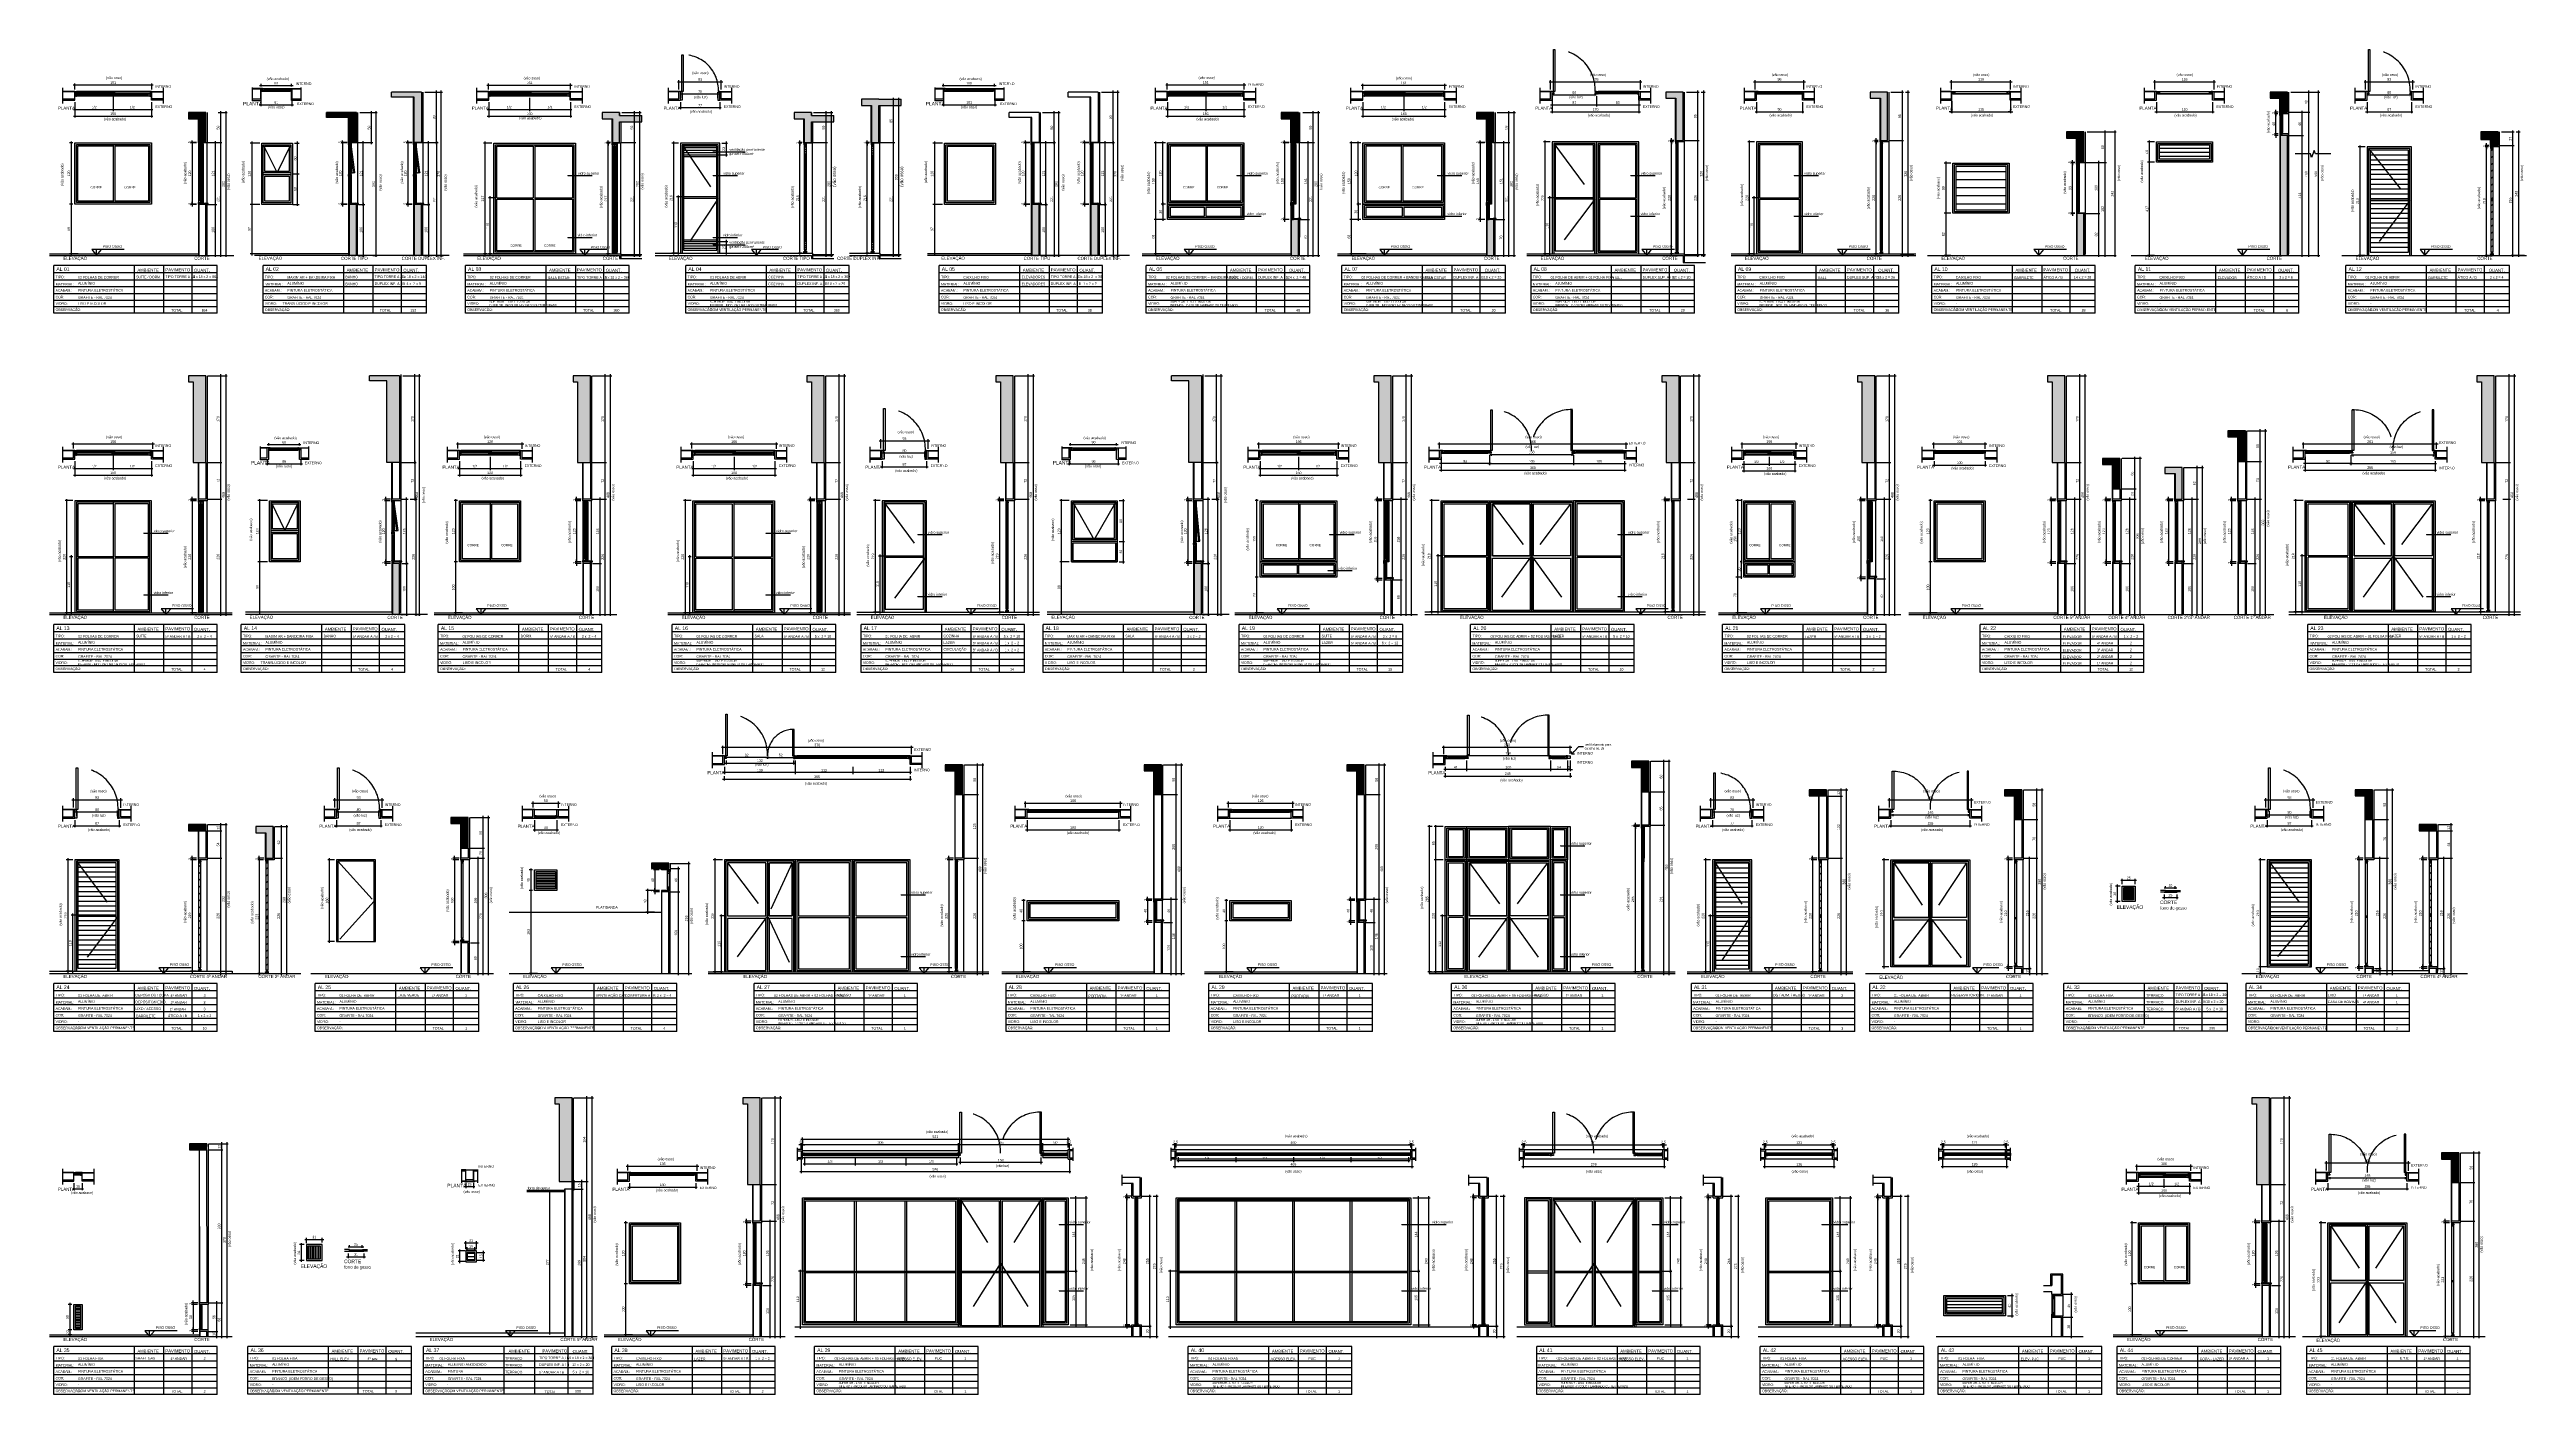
# Model space of a CAD drawing. Header units: metres. Extents: x 0 to 48.6, y -20.8 to 5.5.
import ezdxf
from ezdxf import colors
from ezdxf.entities.mleader import LeaderData, LeaderLine
from ezdxf.math import Vec2, Vec3

# ---------------------------------------------------------------- set-up
doc = ezdxf.new("R2010")
doc.units = ezdxf.units.M
doc.set_wipeout_variables(frame=1)
doc.linetypes.add('DASHEDX2', pattern=[1.5, 1, -0.5])
for name, color, linetype in [('04-GGBS-DUO-GAS-4º PAV-PR$0$02-GABSGAS-AMERICAS4-SUBSOLO$0$00_GGP227BSGAPEGRLSUBS$0$GG-GA0001', 1, 'Continuous'), ('AR-CAIXILHO', 1, 'Continuous'), ('ARQ-ALV ACAB', 4, 'Continuous'), ('ARQ-ALV OSSO', 5, 'Continuous'), ('ARQ-ALV-ACAB', 4, 'Continuous'), ('ARQ-AUX', 7, 'Continuous'), ('ARQ-AUX1', 1, 'Continuous'), ('ARQ-AUX1 @ 1', 1, 'Continuous'), ('ARQ-AUX2', 2, 'Continuous'), ('ARQ-CAX', 1, 'Continuous'), ('ARQ-CAX @ 1', 1, 'Continuous'), ('ARQ-DIM', 2, 'Continuous'), ('ARQ-ENCH', 1, 'Continuous'), ('ARQ-EST', 2, 'Continuous'), ('ARQ-PRJ', 7, 'DASHEDX2'), ('ARQ-SIM', 1, 'Continuous'), ('ARQ-TXT', 2, 'Continuous'), ('ARQ-TXT01', 2, 'Continuous'), ('ES-CORTE', 2, 'Continuous')]:
    doc.layers.add(name, color=color, linetype=linetype)
doc.styles.add('Adesa', font='ARIALN.TTF')
doc.styles.add('ROMANS', font='romans', dxfattribs={"height": 0.2})
doc.styles.get("Standard").update_dxf_attribs({"font": 'arial.ttf'})
doc.dimstyles.new('1-25ARQ', dxfattribs={"dimscale": 0.25, "dimtxt": 0.2, "dimasz": 0.08, "dimexe": 0.16, "dimexo": 0.1, "dimgap": 0.1, "dimtad": 1, "dimzin": 4, "dimdsep": 46, "dimtxsty": 'ROMANS', "dimblk": 'DOT', "dimcen": 0.1, "dimclrd": 1, "dimclre": 1, "dimclrt": 3, "dimadec": 0, "dimazin": 0, "dimtfac": 1, "dimtix": 1, "dimtmove": 2, "dimatfit": 3, "dimldrblk": 'DOT', "dimfxl": 1, "dimtolj": 1, "dimtzin": 4, "dimlwd": -1, "dimlwe": -1, "dimarcsym": 0})
doc.dimstyles.new('ADESA 1-0025', dxfattribs={"dimtxt": 0.05, "dimasz": 0.045, "dimexe": 0.03, "dimexo": 0.04, "dimgap": 0.02, "dimtad": 1, "dimtoh": 1, "dimdec": 0, "dimlfac": 100, "dimzin": 4, "dimtxsty": 'Adesa', "dimblk": 'DOTSMALL', "dimcen": 1, "dimdle": 0.03, "dimclrd": 1, "dimclre": 1, "dimclrt": 256, "dimazin": 1, "dimtm": 1e-09, "dimtfac": 1, "dimtdec": 0, "dimtix": 1, "dimtmove": 2, "dimatfit": 0, "dimldrblk": 'DOTSMALL', "dimfxl": 0.8, "dimtvp": 2, "dimtolj": 1, "dimtzin": 0, "dimarcsym": 0})

# ---------------------------------------------------------------- blocks, each defined once
blk = doc.blocks.new('_DotSmall')
at = {"color": 0, "linetype": 'ByBlock', "const_width": 0.5}
blk.add_lwpolyline([(-0.0625, 0, 1), (0.0625, 0, 1)], format="xyb", close=True, dxfattribs=at)
blk = doc.blocks.new('*D15')
at = {"layer": 'ARQ-DIM', "color": 1, "lineweight": -2, "transparency": 16777216}
for p, q in [((0.498, 4.519), (0.498, 4.216)), ((1.998, 4.519), (1.998, 4.216)), ((0.468, 4.246), (2.028, 4.246))]:
    blk.add_line(p, q, dxfattribs=at)
at = {"layer": 'ARQ-DIM', "color": 1, "lineweight": -2, "transparency": 16777216, "xscale": 0.045, "yscale": 0.045, "zscale": 0.045, "rotation": 180}
blk.add_blockref('_DotSmall', (0.498, 4.246), dxfattribs=at)
at = {"layer": 'ARQ-DIM', "color": 1, "lineweight": -2, "transparency": 16777216, "xscale": 0.045, "yscale": 0.045, "zscale": 0.045}
blk.add_blockref('_DotSmall', (1.998, 4.246), dxfattribs=at)
at = {"layer": 'ARQ-DIM', "transparency": 16777216, "insert": (1.248, 4.291), "char_height": 0.05, "attachment_point": 5, "style": 'Adesa'}
blk.add_mtext('\\A1;150', dxfattribs=at)
blk = doc.blocks.new('*D7')
at = {"layer": 'ARQ-DIM', "color": 1, "lineweight": -2, "transparency": 16777216}
for p, q in [((0.458, 3.72), (0.394, 3.72)), ((0.424, 3.75), (0.424, 2.49)), ((0.458, 2.52), (0.394, 2.52))]:
    blk.add_line(p, q, dxfattribs=at)
at = {"layer": 'ARQ-DIM', "color": 1, "lineweight": -2, "transparency": 16777216, "xscale": 0.045, "yscale": 0.045, "zscale": 0.045}
for p, rotation in [((0.424, 3.72), 90), ((0.424, 2.52), 270)]:
    blk.add_blockref('_DotSmall', p, dxfattribs=dict(at, rotation=rotation))
at = {"layer": 'ARQ-DIM', "transparency": 16777216, "insert": (0.378, 3.12), "char_height": 0.05, "attachment_point": 5, "rotation": 90, "style": 'Adesa'}
blk.add_mtext('\\A1;120', dxfattribs=at)
blk = doc.blocks.new('*D16')
at = {"layer": 'ARQ-DIM', "color": 1, "lineweight": -2, "transparency": 16777216}
for p, q in [((0.493, 4.769), (0.493, 4.887)), ((2.003, 4.764), (2.003, 4.887)), ((0.463, 4.857), (2.033, 4.857))]:
    blk.add_line(p, q, dxfattribs=at)
at = {"layer": 'ARQ-DIM', "color": 1, "lineweight": -2, "transparency": 16777216, "xscale": 0.045, "yscale": 0.045, "zscale": 0.045, "rotation": 180}
blk.add_blockref('_DotSmall', (0.493, 4.857), dxfattribs=at)
at = {"layer": 'ARQ-DIM', "color": 1, "lineweight": -2, "transparency": 16777216, "xscale": 0.045, "yscale": 0.045, "zscale": 0.045}
blk.add_blockref('_DotSmall', (2.003, 4.857), dxfattribs=at)
at = {"layer": 'ARQ-DIM', "transparency": 16777216, "insert": (1.248, 4.902), "char_height": 0.05, "attachment_point": 5, "style": 'Adesa'}
blk.add_mtext('\\A1;151', dxfattribs=at)
blk = doc.blocks.new('*D8')
at = {"layer": 'ARQ-DIM', "color": 1, "lineweight": -2, "transparency": 16777216}
for p, q in [((0.468, 4.374), (1.278, 4.374)), ((0.498, 4.494), (0.498, 4.344)), ((1.248, 4.629), (1.248, 4.344))]:
    blk.add_line(p, q, dxfattribs=at)
at = {"layer": 'ARQ-DIM', "color": 1, "lineweight": -2, "transparency": 16777216, "xscale": 0.045, "yscale": 0.045, "zscale": 0.045, "rotation": 180}
blk.add_blockref('_DotSmall', (0.498, 4.374), dxfattribs=at)
at = {"layer": 'ARQ-DIM', "color": 1, "lineweight": -2, "transparency": 16777216, "xscale": 0.045, "yscale": 0.045, "zscale": 0.045}
blk.add_blockref('_DotSmall', (1.248, 4.374), dxfattribs=at)
at = {"layer": 'ARQ-DIM', "transparency": 16777216, "insert": (0.873, 4.42), "char_height": 0.05, "attachment_point": 5, "style": 'Adesa'}
blk.add_mtext('\\A1;1/2', dxfattribs=at)
blk = doc.blocks.new('*D9')
at = {"layer": 'ARQ-DIM', "color": 1, "lineweight": -2, "transparency": 16777216}
for p, q in [((1.218, 4.374), (2.028, 4.374)), ((1.248, 4.629), (1.248, 4.344)), ((1.998, 4.521), (1.998, 4.344))]:
    blk.add_line(p, q, dxfattribs=at)
at = {"layer": 'ARQ-DIM', "color": 1, "lineweight": -2, "transparency": 16777216, "xscale": 0.045, "yscale": 0.045, "zscale": 0.045, "rotation": 180}
blk.add_blockref('_DotSmall', (1.248, 4.374), dxfattribs=at)
at = {"layer": 'ARQ-DIM', "color": 1, "lineweight": -2, "transparency": 16777216, "xscale": 0.045, "yscale": 0.045, "zscale": 0.045}
blk.add_blockref('_DotSmall', (1.998, 4.374), dxfattribs=at)
at = {"layer": 'ARQ-DIM', "transparency": 16777216, "insert": (1.623, 4.42), "char_height": 0.05, "attachment_point": 5, "style": 'Adesa'}
blk.add_mtext('\\A1;1/2', dxfattribs=at)
blk = doc.blocks.new('*D10')
at = {"layer": 'ARQ-DIM', "color": 1, "lineweight": -2, "transparency": 16777216}
for p, q in [((0.458, 2.52), (0.394, 2.52)), ((0.424, 2.55), (0.424, 1.515)), ((0.56, 1.545), (0.394, 1.545))]:
    blk.add_line(p, q, dxfattribs=at)
at = {"layer": 'ARQ-DIM', "color": 1, "lineweight": -2, "transparency": 16777216, "xscale": 0.045, "yscale": 0.045, "zscale": 0.045}
for p, rotation in [((0.424, 2.52), 90), ((0.424, 1.545), 270)]:
    blk.add_blockref('_DotSmall', p, dxfattribs=dict(at, rotation=rotation))
at = {"layer": 'ARQ-DIM', "transparency": 16777216, "insert": (0.378, 2.032), "char_height": 0.05, "attachment_point": 5, "rotation": 90, "style": 'Adesa'}
blk.add_mtext('\\A1;98', dxfattribs=at)
blk = doc.blocks.new('*D11')
at = {"layer": 'ARQ-DIM', "color": 1, "lineweight": -2, "transparency": 16777216}
for p, q in [((3.105, 2.515), (3.281, 2.515)), ((3.251, 2.545), (3.251, 1.485)), ((3.105, 1.515), (3.281, 1.515))]:
    blk.add_line(p, q, dxfattribs=at)
at = {"layer": 'ARQ-DIM', "color": 1, "lineweight": -2, "transparency": 16777216, "xscale": 0.045, "yscale": 0.045, "zscale": 0.045}
for p, rotation in [((3.251, 2.515), 90), ((3.251, 1.515), 270)]:
    blk.add_blockref('_DotSmall', p, dxfattribs=dict(at, rotation=rotation))
at = {"layer": 'ARQ-DIM', "transparency": 16777216, "insert": (3.205, 2.015), "char_height": 0.05, "attachment_point": 5, "rotation": 90, "style": 'Adesa'}
blk.add_mtext('\\A1;100', dxfattribs=at)
blk = doc.blocks.new('*D12')
at = {"layer": 'ARQ-DIM', "color": 1, "lineweight": -2, "transparency": 16777216}
for p, q in [((3.105, 3.725), (3.281, 3.725)), ((3.251, 3.755), (3.251, 2.485)), ((3.105, 2.515), (3.281, 2.515))]:
    blk.add_line(p, q, dxfattribs=at)
at = {"layer": 'ARQ-DIM', "color": 1, "lineweight": -2, "transparency": 16777216, "xscale": 0.045, "yscale": 0.045, "zscale": 0.045}
for p, rotation in [((3.251, 3.725), 90), ((3.251, 2.515), 270)]:
    blk.add_blockref('_DotSmall', p, dxfattribs=dict(at, rotation=rotation))
at = {"layer": 'ARQ-DIM', "transparency": 16777216, "insert": (3.206, 3.12), "char_height": 0.05, "attachment_point": 5, "rotation": 90, "style": 'Adesa'}
blk.add_mtext('\\A1;121', dxfattribs=at)
blk = doc.blocks.new('*D13')
at = {"layer": 'ARQ-DIM', "color": 1, "lineweight": -2, "transparency": 16777216}
for p, q in [((3.305, 4.315), (3.381, 4.315)), ((3.351, 4.345), (3.351, 3.695)), ((3.105, 3.725), (3.381, 3.725))]:
    blk.add_line(p, q, dxfattribs=at)
at = {"layer": 'ARQ-DIM', "color": 1, "lineweight": -2, "transparency": 16777216, "xscale": 0.045, "yscale": 0.045, "zscale": 0.045}
for p, rotation in [((3.351, 4.315), 90), ((3.351, 3.725), 270)]:
    blk.add_blockref('_DotSmall', p, dxfattribs=dict(at, rotation=rotation))
at = {"layer": 'ARQ-DIM', "transparency": 16777216, "insert": (3.305, 4.02), "char_height": 0.05, "attachment_point": 5, "rotation": 90, "style": 'Adesa'}
blk.add_mtext('\\A1;59', dxfattribs=at)
blk = doc.blocks.new('*D14')
at = {"layer": 'ARQ-DIM', "color": 1, "lineweight": -2, "transparency": 16777216}
for p, q in [((3.233, 3.725), (3.381, 3.725)), ((3.351, 3.755), (3.351, 1.485)), ((3.233, 1.515), (3.381, 1.515))]:
    blk.add_line(p, q, dxfattribs=at)
at = {"layer": 'ARQ-DIM', "color": 1, "lineweight": -2, "transparency": 16777216, "xscale": 0.045, "yscale": 0.045, "zscale": 0.045}
for p, rotation in [((3.351, 3.725), 90), ((3.351, 1.515), 270)]:
    blk.add_blockref('_DotSmall', p, dxfattribs=dict(at, rotation=rotation))
at = {"layer": 'ARQ-DIM', "transparency": 16777216, "insert": (3.306, 2.62), "char_height": 0.05, "attachment_point": 5, "rotation": 90, "style": 'Adesa'}
blk.add_mtext('\\A1;221', dxfattribs=at)
blk = doc.blocks.new('*D6')
at = {"layer": 'ARQ-DIM', "color": 1, "lineweight": -2, "transparency": 16777216}
for p, q in [((3.383, 4.315), (3.486, 4.315)), ((3.456, 4.345), (3.456, 1.485)), ((3.347, 1.515), (3.486, 1.515))]:
    blk.add_line(p, q, dxfattribs=at)
at = {"layer": 'ARQ-DIM', "color": 1, "lineweight": -2, "transparency": 16777216, "xscale": 0.045, "yscale": 0.045, "zscale": 0.045}
for p, rotation in [((3.456, 4.315), 90), ((3.456, 1.515), 270)]:
    blk.add_blockref('_DotSmall', p, dxfattribs=dict(at, rotation=rotation))
at = {"layer": 'ARQ-DIM', "transparency": 16777216, "insert": (3.41, 2.915), "char_height": 0.05, "attachment_point": 5, "rotation": 90, "style": 'Adesa'}
blk.add_mtext('\\A1;280', dxfattribs=at)
blk = doc.blocks.new('*U19')
at = {"color": 0, "linetype": 'ByBlock', "ltscale": 0.5}
for points in [[(0.02, -0.045), (0.03, -0.045), (0.03, -0.05), (0.02, -0.05), (0.02, -0.09), (0.03, -0.09), (0.03, -0.095), (0.02, -0.095), (0.02, -0.09), (0.03, -0.09), (0.03, -0.095), (0, -0.095), (0, 0), (0.03, 0), (0.03, -0.005), (0.02, -0.005), (0.02, -0.045)], [(1.48, -0.045), (1.47, -0.045), (1.47, -0.05), (1.48, -0.05), (1.48, -0.09), (1.47, -0.09), (1.47, -0.095), (1.48, -0.095), (1.48, -0.09), (1.47, -0.09), (1.47, -0.095), (1.5, -0.095), (1.5, 0), (1.47, 0), (1.47, -0.005), (1.48, -0.005), (1.48, -0.045)], [(0.025, -0.01), (0.07, -0.01), (0.07, -0.04), (0.025, -0.04)], [(0.773, -0.01), (0.728, -0.01), (0.728, -0.04), (0.773, -0.04)], [(0.728, -0.055), (0.773, -0.055), (0.773, -0.085), (0.728, -0.085)], [(1.475, -0.055), (1.43, -0.055), (1.43, -0.085), (1.475, -0.085)]]:
    blk.add_lwpolyline(points, close=True, dxfattribs=at)
at = {"color": 8, "linetype": 'ByBlock', "ltscale": 0.5}
for points in [[(1.47, 0), (0.03, 0)], [(0.728, -0.07), (0.02, -0.07)], [(1.47, -0.095), (0.03, -0.095)], [(0.773, -0.025), (1.48, -0.025)]]:
    blk.add_lwpolyline(points, dxfattribs=at)
at = {"color": 7, "linetype": 'ByBlock', "ltscale": 0.5}
for points in [[(0.773, -0.01), (0.773, -0.04), (0.025, -0.04), (0.025, -0.01)], [(0.728, -0.055), (0.728, -0.085), (1.475, -0.085), (1.475, -0.055)]]:
    blk.add_lwpolyline(points, close=True, dxfattribs=at)
for points in [[(0.07, -0.025), (0.728, -0.025)], [(0.773, -0.07), (1.43, -0.07)]]:
    blk.add_lwpolyline(points, dxfattribs=at)
blk = doc.blocks.new('*U20')
at = {"color": 0, "linetype": 'ByBlock', "ltscale": 0.5}
for points in [[(-0.045, 1.18), (-0.045, 1.17), (-0.05, 1.17), (-0.05, 1.18), (-0.09, 1.18), (-0.09, 1.17), (-0.095, 1.17), (-0.095, 1.18), (-0.09, 1.18), (-0.09, 1.17), (-0.095, 1.17), (-0.095, 1.2), (0, 1.2), (0, 1.17), (-0.005, 1.17), (-0.005, 1.18), (-0.045, 1.18)], [(-0.055, 1.175), (-0.055, 1.13), (-0.085, 1.13), (-0.085, 1.175)], [(-0.01, 1.175), (-0.01, 1.13), (-0.04, 1.13), (-0.04, 1.175)], [(-0.045, 0.02), (-0.045, 0.03), (-0.05, 0.03), (-0.05, 0.02), (-0.09, 0.02), (-0.09, 0.03), (-0.095, 0.03), (-0.095, 0.02), (-0.09, 0.02), (-0.09, 0.03), (-0.095, 0.03), (-0.095, 0), (0, 0), (0, 0.03), (-0.005, 0.03), (-0.005, 0.02), (-0.045, 0.02)], [(-0.055, 0.025), (-0.055, 0.07), (-0.085, 0.07), (-0.085, 0.025)], [(-0.01, 0.025), (-0.01, 0.07), (-0.04, 0.07), (-0.04, 0.025)]]:
    blk.add_lwpolyline(points, close=True, dxfattribs=at)
at = {"color": 8, "linetype": 'ByBlock', "ltscale": 0.5}
for points in [[(-0.095, 1.17), (-0.095, 0.03)], [(0, 1.17), (0, 0.03)]]:
    blk.add_lwpolyline(points, dxfattribs=at)
at = {"color": 7, "linetype": 'ByBlock', "ltscale": 0.5}
for points in [[(-0.055, 0.025), (-0.085, 0.025), (-0.085, 1.175), (-0.055, 1.175)], [(-0.01, 1.175), (-0.04, 1.175), (-0.04, 0.025), (-0.01, 0.025)]]:
    blk.add_lwpolyline(points, close=True, dxfattribs=at)
for points in [[(-0.07, 0.07), (-0.07, 1.13)], [(-0.025, 0.07), (-0.025, 1.13)]]:
    blk.add_lwpolyline(points, dxfattribs=at)
blk = doc.blocks.new('*D33')
at = {"layer": 'ARQ-DIM', "color": 1, "lineweight": -2, "transparency": 16777216}
for p, q in [((4.147, 4.824), (4.147, 4.875)), ((4.747, 4.824), (4.747, 4.875)), ((4.117, 4.845), (4.777, 4.845))]:
    blk.add_line(p, q, dxfattribs=at)
at = {"layer": 'ARQ-DIM', "color": 1, "lineweight": -2, "transparency": 16777216, "xscale": 0.045, "yscale": 0.045, "zscale": 0.045, "rotation": 180}
blk.add_blockref('_DotSmall', (4.147, 4.845), dxfattribs=at)
at = {"layer": 'ARQ-DIM', "color": 1, "lineweight": -2, "transparency": 16777216, "xscale": 0.045, "yscale": 0.045, "zscale": 0.045}
blk.add_blockref('_DotSmall', (4.747, 4.845), dxfattribs=at)
at = {"layer": 'ARQ-DIM', "transparency": 16777216, "insert": (4.447, 4.89), "char_height": 0.05, "attachment_point": 5, "style": 'Adesa'}
blk.add_mtext('\\A1;60', dxfattribs=at)
blk = doc.blocks.new('*D34')
at = {"layer": 'ARQ-DIM', "color": 1, "lineweight": -2, "transparency": 16777216}
for p, q in [((4.112, 4.469), (4.782, 4.469)), ((4.142, 4.544), (4.142, 4.439)), ((4.752, 4.544), (4.752, 4.439))]:
    blk.add_line(p, q, dxfattribs=at)
at = {"layer": 'ARQ-DIM', "color": 1, "lineweight": -2, "transparency": 16777216, "xscale": 0.045, "yscale": 0.045, "zscale": 0.045, "rotation": 180}
blk.add_blockref('_DotSmall', (4.142, 4.469), dxfattribs=at)
at = {"layer": 'ARQ-DIM', "color": 1, "lineweight": -2, "transparency": 16777216, "xscale": 0.045, "yscale": 0.045, "zscale": 0.045}
blk.add_blockref('_DotSmall', (4.752, 4.469), dxfattribs=at)
at = {"layer": 'ARQ-DIM', "transparency": 16777216, "insert": (4.447, 4.514), "char_height": 0.05, "attachment_point": 5, "style": 'Adesa'}
blk.add_mtext('\\A1;61', dxfattribs=at)
blk = doc.blocks.new('*D24')
at = {"layer": 'ARQ-DIM', "color": 1, "lineweight": -2, "transparency": 16777216}
for p, q in [((4.122, 3.715), (3.935, 3.715)), ((3.965, 3.745), (3.965, 2.485)), ((4.122, 2.515), (3.935, 2.515))]:
    blk.add_line(p, q, dxfattribs=at)
at = {"layer": 'ARQ-DIM', "color": 1, "lineweight": -2, "transparency": 16777216, "xscale": 0.045, "yscale": 0.045, "zscale": 0.045}
for p, rotation in [((3.965, 3.715), 90), ((3.965, 2.515), 270)]:
    blk.add_blockref('_DotSmall', p, dxfattribs=dict(at, rotation=rotation))
at = {"layer": 'ARQ-DIM', "transparency": 16777216, "insert": (3.92, 3.115), "char_height": 0.05, "attachment_point": 5, "rotation": 90, "style": 'Adesa'}
blk.add_mtext('\\A1;120', dxfattribs=at)
blk = doc.blocks.new('*D25')
at = {"layer": 'ARQ-DIM', "color": 1, "lineweight": -2, "transparency": 16777216}
for p, q in [((4.122, 2.515), (3.935, 2.515)), ((3.965, 2.545), (3.965, 1.515)), ((4.122, 1.545), (3.935, 1.545))]:
    blk.add_line(p, q, dxfattribs=at)
at = {"layer": 'ARQ-DIM', "color": 1, "lineweight": -2, "transparency": 16777216, "xscale": 0.045, "yscale": 0.045, "zscale": 0.045}
for p, rotation in [((3.965, 2.515), 90), ((3.965, 1.545), 270)]:
    blk.add_blockref('_DotSmall', p, dxfattribs=dict(at, rotation=rotation))
at = {"layer": 'ARQ-DIM', "transparency": 16777216, "insert": (3.92, 2.03), "char_height": 0.05, "attachment_point": 5, "rotation": 90, "style": 'Adesa'}
blk.add_mtext('\\A1;97', dxfattribs=at)
blk = doc.blocks.new('*D26')
at = {"layer": 'ARQ-DIM', "color": 1, "lineweight": -2, "transparency": 16777216}
for p, q in [((6.082, 4.315), (6.342, 4.315)), ((6.312, 3.695), (6.312, 4.345)), ((6.057, 3.725), (6.342, 3.725))]:
    blk.add_line(p, q, dxfattribs=at)
at = {"layer": 'ARQ-DIM', "color": 1, "lineweight": -2, "transparency": 16777216, "xscale": 0.045, "yscale": 0.045, "zscale": 0.045}
for p, rotation in [((6.312, 4.315), 90), ((6.312, 3.725), 270)]:
    blk.add_blockref('_DotSmall', p, dxfattribs=dict(at, rotation=rotation))
at = {"layer": 'ARQ-DIM', "transparency": 16777216, "insert": (6.266, 4.02), "char_height": 0.05, "attachment_point": 5, "rotation": 90, "style": 'Adesa'}
blk.add_mtext('\\A1;59', dxfattribs=at)
blk = doc.blocks.new('*D27')
at = {"layer": 'ARQ-DIM', "color": 1, "lineweight": -2, "transparency": 16777216}
for p, q in [((6.33, 4.315), (6.428, 4.315)), ((6.398, 4.345), (6.398, 1.485)), ((6.341, 1.515), (6.428, 1.515))]:
    blk.add_line(p, q, dxfattribs=at)
at = {"layer": 'ARQ-DIM', "color": 1, "lineweight": -2, "transparency": 16777216, "xscale": 0.045, "yscale": 0.045, "zscale": 0.045}
for p, rotation in [((6.398, 4.315), 90), ((6.398, 1.515), 270)]:
    blk.add_blockref('_DotSmall', p, dxfattribs=dict(at, rotation=rotation))
at = {"layer": 'ARQ-DIM', "transparency": 16777216, "insert": (6.353, 2.915), "char_height": 0.05, "attachment_point": 5, "rotation": 90, "style": 'Adesa'}
blk.add_mtext('\\A1;280', dxfattribs=at)
blk = doc.blocks.new('*U22')
at = {"color": 0, "linetype": 'ByBlock', "ltscale": 0.5}
for points in [[(0.02, -0.045), (0.02, -0.045), (0.02, -0.045), (0.02, -0.045), (0.02, -0.045), (0.02, -0.045), (0.02, -0.045), (0.02, -0.045), (0.02, -0.045), (0.03, -0.045), (0.03, -0.05), (0, -0.05), (0, 0), (0.03, 0), (0.03, -0.005), (0.02, -0.005), (0.02, -0.045)], [(0.58, -0.045), (0.58, -0.045), (0.58, -0.045), (0.58, -0.045), (0.58, -0.045), (0.58, -0.045), (0.58, -0.045), (0.58, -0.045), (0.58, -0.045), (0.57, -0.045), (0.57, -0.05), (0.6, -0.05), (0.6, 0), (0.57, 0), (0.57, -0.005), (0.58, -0.005), (0.58, -0.045)], [(0.025, -0.01), (0.06, -0.01), (0.06, -0.04), (0.025, -0.04)], [(0.575, -0.01), (0.54, -0.01), (0.54, -0.04), (0.575, -0.04)]]:
    blk.add_lwpolyline(points, close=True, dxfattribs=at)
at = {"color": 8, "linetype": 'ByBlock', "ltscale": 0.5}
for points in [[(0.57, 0), (0.03, 0)], [(0.57, -0.05), (0.03, -0.05)]]:
    blk.add_lwpolyline(points, dxfattribs=at)
at = {"color": 7, "linetype": 'ByBlock', "ltscale": 0.5}
blk.add_lwpolyline([(0.54, -0.01), (0.54, -0.04), (0.06, -0.04), (0.06, -0.01)], close=True, dxfattribs=at)
blk.add_lwpolyline([(0.06, -0.025), (0.54, -0.025)], dxfattribs=at)
blk = doc.blocks.new('*D28')
at = {"layer": 'ARQ-DIM', "color": 1, "lineweight": -2, "transparency": 16777216}
for p, q in [((6.057, 2.515), (6.182, 2.515)), ((6.152, 2.545), (6.152, 1.485)), ((6.057, 1.515), (6.182, 1.515))]:
    blk.add_line(p, q, dxfattribs=at)
at = {"layer": 'ARQ-DIM', "color": 1, "lineweight": -2, "transparency": 16777216, "xscale": 0.045, "yscale": 0.045, "zscale": 0.045}
for p, rotation in [((6.152, 2.515), 90), ((6.152, 1.515), 270)]:
    blk.add_blockref('_DotSmall', p, dxfattribs=dict(at, rotation=rotation))
at = {"layer": 'ARQ-DIM', "transparency": 16777216, "insert": (6.107, 2.015), "char_height": 0.05, "attachment_point": 5, "rotation": 90, "style": 'Adesa'}
blk.add_mtext('\\A1;100', dxfattribs=at)
blk = doc.blocks.new('*D29')
at = {"layer": 'ARQ-DIM', "color": 1, "lineweight": -2, "transparency": 16777216}
for p, q in [((6.057, 3.725), (6.182, 3.725)), ((6.152, 2.485), (6.152, 3.755)), ((6.057, 2.515), (6.182, 2.515))]:
    blk.add_line(p, q, dxfattribs=at)
at = {"layer": 'ARQ-DIM', "color": 1, "lineweight": -2, "transparency": 16777216, "xscale": 0.045, "yscale": 0.045, "zscale": 0.045}
for p, rotation in [((6.152, 3.725), 90), ((6.152, 2.515), 270)]:
    blk.add_blockref('_DotSmall', p, dxfattribs=dict(at, rotation=rotation))
at = {"layer": 'ARQ-DIM', "transparency": 16777216, "insert": (6.107, 3.12), "char_height": 0.05, "attachment_point": 5, "rotation": 90, "style": 'Adesa'}
blk.add_mtext('\\A1;121', dxfattribs=at)
blk = doc.blocks.new('*D35')
at = {"layer": 'ARQ-DIM', "color": 1, "lineweight": -2, "transparency": 16777216}
for p, q in [((7.471, 3.725), (7.619, 3.725)), ((7.589, 3.755), (7.589, 1.485)), ((7.574, 1.515), (7.619, 1.515))]:
    blk.add_line(p, q, dxfattribs=at)
at = {"layer": 'ARQ-DIM', "color": 1, "lineweight": -2, "transparency": 16777216, "xscale": 0.045, "yscale": 0.045, "zscale": 0.045}
for p, rotation in [((7.589, 3.725), 90), ((7.589, 1.515), 270)]:
    blk.add_blockref('_DotSmall', p, dxfattribs=dict(at, rotation=rotation))
at = {"layer": 'ARQ-DIM', "transparency": 16777216, "insert": (7.543, 2.62), "char_height": 0.05, "attachment_point": 5, "rotation": 90, "style": 'Adesa'}
blk.add_mtext('\\A1;221', dxfattribs=at)
blk = doc.blocks.new('*D30')
at = {"layer": 'ARQ-DIM', "color": 1, "lineweight": -2, "transparency": 16777216}
for p, q in [((5.832, 3.72), (5.718, 3.72)), ((5.748, 3.75), (5.748, 2.49)), ((5.832, 2.52), (5.718, 2.52))]:
    blk.add_line(p, q, dxfattribs=at)
at = {"layer": 'ARQ-DIM', "color": 1, "lineweight": -2, "transparency": 16777216, "xscale": 0.045, "yscale": 0.045, "zscale": 0.045}
for p, rotation in [((5.748, 3.72), 90), ((5.748, 2.52), 270)]:
    blk.add_blockref('_DotSmall', p, dxfattribs=dict(at, rotation=rotation))
at = {"layer": 'ARQ-DIM', "transparency": 16777216, "insert": (5.703, 3.12), "char_height": 0.05, "attachment_point": 5, "rotation": 90, "style": 'Adesa'}
blk.add_mtext('\\A1;120', dxfattribs=at)
blk = doc.blocks.new('*D31')
at = {"layer": 'ARQ-DIM', "color": 1, "lineweight": -2, "transparency": 16777216}
for p, q in [((5.837, 3.725), (5.718, 3.725)), ((5.832, 3.72), (5.718, 3.72)), ((5.748, 3.725), (5.748, 3.77)), ((5.748, 3.725), (5.748, 3.72)), ((5.748, 3.72), (5.748, 3.675))]:
    blk.add_line(p, q, dxfattribs=at)
at = {"layer": 'ARQ-DIM', "color": 1, "lineweight": -2, "transparency": 16777216, "xscale": 0.045, "yscale": 0.045, "zscale": 0.045}
for p, rotation in [((5.748, 3.725), 270), ((5.748, 3.72), 90)]:
    blk.add_blockref('_DotSmall', p, dxfattribs=dict(at, rotation=rotation))
at = {"layer": 'ARQ-DIM', "transparency": 16777216, "insert": (5.698, 3.722), "char_height": 0.05, "attachment_point": 5, "rotation": 90, "style": 'Adesa'}
blk.add_mtext('\\A1;,5', dxfattribs=at)
blk = doc.blocks.new('*D32')
at = {"layer": 'ARQ-DIM', "color": 1, "lineweight": -2, "transparency": 16777216}
for p, q in [((5.837, 2.52), (5.718, 2.52)), ((5.837, 2.515), (5.718, 2.515)), ((5.748, 2.52), (5.748, 2.565)), ((5.748, 2.515), (5.748, 2.52)), ((5.748, 2.515), (5.748, 2.47))]:
    blk.add_line(p, q, dxfattribs=at)
at = {"layer": 'ARQ-DIM', "color": 1, "lineweight": -2, "transparency": 16777216, "xscale": 0.045, "yscale": 0.045, "zscale": 0.045}
for p, rotation in [((5.748, 2.52), 270), ((5.748, 2.515), 90)]:
    blk.add_blockref('_DotSmall', p, dxfattribs=dict(at, rotation=rotation))
at = {"layer": 'ARQ-DIM', "transparency": 16777216, "insert": (5.698, 2.517), "char_height": 0.05, "attachment_point": 5, "rotation": 90, "style": 'Adesa'}
blk.add_mtext('\\A1;,5', dxfattribs=at)
blk = doc.blocks.new('*U23')
at = {"color": 0, "linetype": 'ByBlock', "ltscale": 0.5}
for points in [[(0.02, -0.045), (0.02, -0.045), (0.02, -0.045), (0.02, -0.045), (0.02, -0.045), (0.02, -0.045), (0.02, -0.045), (0.02, -0.045), (0.02, -0.045), (0.03, -0.045), (0.03, -0.05), (0, -0.05), (0, 0), (0.03, 0), (0.03, -0.005), (0.02, -0.005), (0.02, -0.045)], [(0.6, -0.045), (0.6, -0.045), (0.6, -0.045), (0.6, -0.045), (0.6, -0.045), (0.6, -0.045), (0.6, -0.045), (0.6, -0.045), (0.6, -0.045), (0.59, -0.045), (0.59, -0.05), (0.62, -0.05), (0.62, 0), (0.59, 0), (0.59, -0.005), (0.6, -0.005), (0.6, -0.045)], [(0.025, -0.01), (0.06, -0.01), (0.06, -0.04), (0.025, -0.04)], [(0.595, -0.01), (0.56, -0.01), (0.56, -0.04), (0.595, -0.04)]]:
    blk.add_lwpolyline(points, close=True, dxfattribs=at)
at = {"color": 8, "linetype": 'ByBlock', "ltscale": 0.5}
for points in [[(0.59, 0), (0.03, 0)], [(0.59, -0.05), (0.03, -0.05)]]:
    blk.add_lwpolyline(points, dxfattribs=at)
at = {"color": 7, "linetype": 'ByBlock', "ltscale": 0.5}
blk.add_lwpolyline([(0.56, -0.01), (0.56, -0.04), (0.06, -0.04), (0.06, -0.01)], close=True, dxfattribs=at)
blk.add_lwpolyline([(0.06, -0.025), (0.56, -0.025)], dxfattribs=at)
blk = doc.blocks.new('V J 80x60')
at = {"flags": 128}
for points in [[(0, 1.2), (0.6, 1.2), (0.6, 0), (0, 0)], [(0.03, 1.17), (0.57, 1.17), (0.57, 0.615), (0.03, 0.615)], [(0.03, 1.17), (0.57, 1.17), (0.57, 0.03), (0.03, 0.03)], [(0.06, 1.14), (0.54, 1.14), (0.54, 0.645), (0.06, 0.645)], [(0.03, 0.585), (0.57, 0.585), (0.57, 0.03), (0.03, 0.03)], [(0.06, 0.555), (0.54, 0.555), (0.54, 0.06), (0.06, 0.06)]]:
    blk.add_lwpolyline(points, close=True, dxfattribs=at)
at = {"layer": 'ARQ-PRJ'}
blk.add_lwpolyline([(0.03, 1.17), (0.3, 0.615), (0.57, 1.17)], dxfattribs=at)
blk = doc.blocks.new('*U37')
at = {"color": 0, "linetype": 'ByBlock', "ltscale": 0.5}
for points in [[(0.02, -0.045), (0.02, -0.045), (0.02, -0.045), (0.02, -0.045), (0.02, -0.045), (0.02, -0.045), (0.02, -0.045), (0.02, -0.045), (0.02, -0.045), (0.03, -0.045), (0.03, -0.05), (0, -0.05), (0, 0), (0.03, 0), (0.03, -0.005), (0.02, -0.005), (0.02, -0.045)], [(0.56, -0.045), (0.56, -0.045), (0.56, -0.045), (0.56, -0.045), (0.56, -0.045), (0.56, -0.045), (0.56, -0.045), (0.56, -0.045), (0.56, -0.045), (0.55, -0.045), (0.55, -0.05), (0.58, -0.05), (0.58, 0), (0.55, 0), (0.55, -0.005), (0.56, -0.005), (0.56, -0.045)], [(0.025, -0.01), (0.06, -0.01), (0.06, -0.04), (0.025, -0.04)], [(0.555, -0.01), (0.52, -0.01), (0.52, -0.04), (0.555, -0.04)]]:
    blk.add_lwpolyline(points, close=True, dxfattribs=at)
at = {"color": 8, "linetype": 'ByBlock', "ltscale": 0.5}
for points in [[(0.55, 0), (0.03, 0)], [(0.55, -0.05), (0.03, -0.05)]]:
    blk.add_lwpolyline(points, dxfattribs=at)
at = {"color": 7, "linetype": 'ByBlock', "ltscale": 0.5}
blk.add_lwpolyline([(0.52, -0.01), (0.52, -0.04), (0.06, -0.04), (0.06, -0.01)], close=True, dxfattribs=at)
blk.add_lwpolyline([(0.06, -0.025), (0.52, -0.025)], dxfattribs=at)
blk = doc.blocks.new('*D45')
at = {"layer": 'ARQ-DIM', "color": 1, "lineweight": -2, "transparency": 16777216}
for p, q in [((8.613, 4.519), (8.613, 4.216)), ((10.213, 4.519), (10.213, 4.216)), ((8.583, 4.246), (10.243, 4.246))]:
    blk.add_line(p, q, dxfattribs=at)
at = {"layer": 'ARQ-DIM', "color": 1, "lineweight": -2, "transparency": 16777216, "xscale": 0.045, "yscale": 0.045, "zscale": 0.045, "rotation": 180}
blk.add_blockref('_DotSmall', (8.613, 4.246), dxfattribs=at)
at = {"layer": 'ARQ-DIM', "color": 1, "lineweight": -2, "transparency": 16777216, "xscale": 0.045, "yscale": 0.045, "zscale": 0.045}
blk.add_blockref('_DotSmall', (10.213, 4.246), dxfattribs=at)
at = {"layer": 'ARQ-DIM', "transparency": 16777216, "insert": (9.413, 4.291), "char_height": 0.05, "attachment_point": 5, "style": 'Adesa'}
blk.add_mtext('\\A1;160', dxfattribs=at)
blk = doc.blocks.new('*D39')
at = {"layer": 'ARQ-DIM', "color": 1, "lineweight": -2, "transparency": 16777216}
for p, q in [((8.674, 3.715), (8.508, 3.715)), ((8.538, 3.745), (8.538, 1.515)), ((8.573, 1.545), (8.508, 1.545))]:
    blk.add_line(p, q, dxfattribs=at)
at = {"layer": 'ARQ-DIM', "color": 1, "lineweight": -2, "transparency": 16777216, "xscale": 0.045, "yscale": 0.045, "zscale": 0.045}
for p, rotation in [((8.538, 3.715), 90), ((8.538, 1.545), 270)]:
    blk.add_blockref('_DotSmall', p, dxfattribs=dict(at, rotation=rotation))
at = {"layer": 'ARQ-DIM', "transparency": 16777216, "insert": (8.493, 2.63), "char_height": 0.05, "attachment_point": 5, "rotation": 90, "style": 'Adesa'}
blk.add_mtext('\\A1;217', dxfattribs=at)
blk = doc.blocks.new('*D46')
at = {"layer": 'ARQ-DIM', "color": 1, "lineweight": -2, "transparency": 16777216}
for p, q in [((8.608, 4.769), (8.608, 4.882)), ((10.218, 4.764), (10.218, 4.882)), ((8.578, 4.852), (10.248, 4.852))]:
    blk.add_line(p, q, dxfattribs=at)
at = {"layer": 'ARQ-DIM', "color": 1, "lineweight": -2, "transparency": 16777216, "xscale": 0.045, "yscale": 0.045, "zscale": 0.045, "rotation": 180}
blk.add_blockref('_DotSmall', (8.608, 4.852), dxfattribs=at)
at = {"layer": 'ARQ-DIM', "color": 1, "lineweight": -2, "transparency": 16777216, "xscale": 0.045, "yscale": 0.045, "zscale": 0.045}
blk.add_blockref('_DotSmall', (10.218, 4.852), dxfattribs=at)
at = {"layer": 'ARQ-DIM', "transparency": 16777216, "insert": (9.413, 4.898), "char_height": 0.05, "attachment_point": 5, "style": 'Adesa'}
blk.add_mtext('\\A1;161', dxfattribs=at)
blk = doc.blocks.new('*D40')
at = {"layer": 'ARQ-DIM', "color": 1, "lineweight": -2, "transparency": 16777216}
for p, q in [((8.583, 4.374), (9.443, 4.374)), ((8.613, 4.494), (8.613, 4.344)), ((9.413, 4.604), (9.413, 4.344))]:
    blk.add_line(p, q, dxfattribs=at)
at = {"layer": 'ARQ-DIM', "color": 1, "lineweight": -2, "transparency": 16777216, "xscale": 0.045, "yscale": 0.045, "zscale": 0.045, "rotation": 180}
blk.add_blockref('_DotSmall', (8.613, 4.374), dxfattribs=at)
at = {"layer": 'ARQ-DIM', "color": 1, "lineweight": -2, "transparency": 16777216, "xscale": 0.045, "yscale": 0.045, "zscale": 0.045}
blk.add_blockref('_DotSmall', (9.413, 4.374), dxfattribs=at)
at = {"layer": 'ARQ-DIM', "transparency": 16777216, "insert": (9.013, 4.42), "char_height": 0.05, "attachment_point": 5, "style": 'Adesa'}
blk.add_mtext('\\A1;1/2', dxfattribs=at)
blk = doc.blocks.new('*D41')
at = {"layer": 'ARQ-DIM', "color": 1, "lineweight": -2, "transparency": 16777216}
for p, q in [((9.383, 4.374), (10.243, 4.374)), ((9.413, 4.604), (9.413, 4.344)), ((10.213, 4.521), (10.213, 4.344))]:
    blk.add_line(p, q, dxfattribs=at)
at = {"layer": 'ARQ-DIM', "color": 1, "lineweight": -2, "transparency": 16777216, "xscale": 0.045, "yscale": 0.045, "zscale": 0.045, "rotation": 180}
blk.add_blockref('_DotSmall', (9.413, 4.374), dxfattribs=at)
at = {"layer": 'ARQ-DIM', "color": 1, "lineweight": -2, "transparency": 16777216, "xscale": 0.045, "yscale": 0.045, "zscale": 0.045}
blk.add_blockref('_DotSmall', (10.213, 4.374), dxfattribs=at)
at = {"layer": 'ARQ-DIM', "transparency": 16777216, "insert": (9.813, 4.42), "char_height": 0.05, "attachment_point": 5, "style": 'Adesa'}
blk.add_mtext('\\A1;1/2', dxfattribs=at)
blk = doc.blocks.new('*D42')
at = {"layer": 'ARQ-DIM', "color": 1, "lineweight": -2, "transparency": 16777216}
for p, q in [((8.734, 2.645), (8.605, 2.645)), ((8.635, 2.675), (8.635, 1.515)), ((8.674, 1.545), (8.605, 1.545))]:
    blk.add_line(p, q, dxfattribs=at)
at = {"layer": 'ARQ-DIM', "color": 1, "lineweight": -2, "transparency": 16777216, "xscale": 0.045, "yscale": 0.045, "zscale": 0.045}
for p, rotation in [((8.635, 2.645), 90), ((8.635, 1.545), 270)]:
    blk.add_blockref('_DotSmall', p, dxfattribs=dict(at, rotation=rotation))
at = {"layer": 'ARQ-DIM', "transparency": 16777216, "insert": (8.59, 2.095), "char_height": 0.05, "attachment_point": 5, "rotation": 90, "style": 'Adesa'}
blk.add_mtext('\\A1;110', dxfattribs=at)
blk = doc.blocks.new('*D43')
at = {"layer": 'ARQ-DIM', "color": 1, "lineweight": -2, "transparency": 16777216}
for p, q in [((11.22, 4.315), (11.496, 4.315)), ((11.466, 4.345), (11.466, 3.695)), ((11.22, 3.725), (11.496, 3.725))]:
    blk.add_line(p, q, dxfattribs=at)
at = {"layer": 'ARQ-DIM', "color": 1, "lineweight": -2, "transparency": 16777216, "xscale": 0.045, "yscale": 0.045, "zscale": 0.045}
for p, rotation in [((11.466, 4.315), 90), ((11.466, 3.725), 270)]:
    blk.add_blockref('_DotSmall', p, dxfattribs=dict(at, rotation=rotation))
at = {"layer": 'ARQ-DIM', "transparency": 16777216, "insert": (11.42, 4.02), "char_height": 0.05, "attachment_point": 5, "rotation": 90, "style": 'Adesa'}
blk.add_mtext('\\A1;59', dxfattribs=at)
blk = doc.blocks.new('*D44')
at = {"layer": 'ARQ-DIM', "color": 1, "lineweight": -2, "transparency": 16777216}
for p, q in [((11.348, 3.725), (11.496, 3.725)), ((11.466, 3.755), (11.466, 1.485)), ((11.22, 1.515), (11.496, 1.515))]:
    blk.add_line(p, q, dxfattribs=at)
at = {"layer": 'ARQ-DIM', "color": 1, "lineweight": -2, "transparency": 16777216, "xscale": 0.045, "yscale": 0.045, "zscale": 0.045}
for p, rotation in [((11.466, 3.725), 90), ((11.466, 1.515), 270)]:
    blk.add_blockref('_DotSmall', p, dxfattribs=dict(at, rotation=rotation))
at = {"layer": 'ARQ-DIM', "transparency": 16777216, "insert": (11.421, 2.62), "char_height": 0.05, "attachment_point": 5, "rotation": 90, "style": 'Adesa'}
blk.add_mtext('\\A1;221', dxfattribs=at)
blk = doc.blocks.new('*D38')
at = {"layer": 'ARQ-DIM', "color": 1, "lineweight": -2, "transparency": 16777216}
for p, q in [((11.498, 4.315), (11.601, 4.315)), ((11.571, 4.345), (11.571, 1.485)), ((11.462, 1.515), (11.601, 1.515))]:
    blk.add_line(p, q, dxfattribs=at)
at = {"layer": 'ARQ-DIM', "color": 1, "lineweight": -2, "transparency": 16777216, "xscale": 0.045, "yscale": 0.045, "zscale": 0.045}
for p, rotation in [((11.571, 4.315), 90), ((11.571, 1.515), 270)]:
    blk.add_blockref('_DotSmall', p, dxfattribs=dict(at, rotation=rotation))
at = {"layer": 'ARQ-DIM', "transparency": 16777216, "insert": (11.525, 2.915), "char_height": 0.05, "attachment_point": 5, "rotation": 90, "style": 'Adesa'}
blk.add_mtext('\\A1;280', dxfattribs=at)
blk = doc.blocks.new('*U47')
at = {"color": 0, "linetype": 'ByBlock', "ltscale": 0.5}
for points in [[(0.02, -0.045), (0.03, -0.045), (0.03, -0.05), (0.02, -0.05), (0.02, -0.09), (0.03, -0.09), (0.03, -0.095), (0.02, -0.095), (0.02, -0.09), (0.03, -0.09), (0.03, -0.095), (0, -0.095), (0, 0), (0.03, 0), (0.03, -0.005), (0.02, -0.005), (0.02, -0.045)], [(1.58, -0.045), (1.57, -0.045), (1.57, -0.05), (1.58, -0.05), (1.58, -0.09), (1.57, -0.09), (1.57, -0.095), (1.58, -0.095), (1.58, -0.09), (1.57, -0.09), (1.57, -0.095), (1.6, -0.095), (1.6, 0), (1.57, 0), (1.57, -0.005), (1.58, -0.005), (1.58, -0.045)], [(0.025, -0.01), (0.07, -0.01), (0.07, -0.04), (0.025, -0.04)], [(0.823, -0.01), (0.778, -0.01), (0.778, -0.04), (0.823, -0.04)], [(0.778, -0.055), (0.823, -0.055), (0.823, -0.085), (0.778, -0.085)], [(1.575, -0.055), (1.53, -0.055), (1.53, -0.085), (1.575, -0.085)]]:
    blk.add_lwpolyline(points, close=True, dxfattribs=at)
at = {"color": 8, "linetype": 'ByBlock', "ltscale": 0.5}
for points in [[(1.57, 0), (0.03, 0)], [(0.778, -0.07), (0.02, -0.07)], [(1.57, -0.095), (0.03, -0.095)], [(0.823, -0.025), (1.58, -0.025)]]:
    blk.add_lwpolyline(points, dxfattribs=at)
at = {"color": 7, "linetype": 'ByBlock', "ltscale": 0.5}
for points in [[(0.823, -0.01), (0.823, -0.04), (0.025, -0.04), (0.025, -0.01)], [(0.778, -0.055), (0.778, -0.085), (1.575, -0.085), (1.575, -0.055)]]:
    blk.add_lwpolyline(points, close=True, dxfattribs=at)
for points in [[(0.07, -0.025), (0.778, -0.025)], [(0.823, -0.07), (1.53, -0.07)]]:
    blk.add_lwpolyline(points, dxfattribs=at)
blk = doc.blocks.new('V P 160x220')
for p, q in [((0.06, 1.1), (0.77, 1.1)), ((0.06, 1.07), (0.77, 1.07)), ((0.8, 1.1), (1.54, 1.1)), ((0.8, 1.07), (1.54, 1.07))]:
    blk.add_line(p, q)
for points in [[(0, 2.17), (1.6, 2.17), (1.6, 0), (0, 0)], [(0.03, 2.14), (1.57, 2.14), (1.57, 0.03), (0.03, 0.03)]]:
    blk.add_lwpolyline(points, close=True)
for points in [[(0.06, 1.1), (0.06, 2.11), (0.77, 2.11)], [(0.77, 2.11), (0.77, 1.1)], [(0.8, 2.14), (0.8, 0.03)], [(0.8, 2.11), (1.54, 2.11), (1.54, 1.1)], [(0.77, 0.06), (0.06, 0.06), (0.06, 1.07)], [(0.77, 1.07), (0.77, 0.06)], [(1.54, 1.07), (1.54, 0.06), (0.8, 0.06)]]:
    blk.add_lwpolyline(points)
blk = doc.blocks.new('cte al 03')
at = {"layer": 'AR-CAIXILHO', "color": 1}
for points in [[(0.01, 1.1), (0.04, 1.1), (0.04, 1.07), (0.01, 1.07)], [(0.055, 1.1), (0.085, 1.1), (0.085, 1.07), (0.055, 1.07)]]:
    blk.add_lwpolyline(points, close=True, dxfattribs=at)
at = {"layer": 'ARQ-CAX', "color": 8, "linetype": 'ByBlock', "ltscale": 0.5}
for points in [[(0, 2.17), (0, 0.03)], [(0.095, 2.17), (0.095, 0.03)]]:
    blk.add_lwpolyline(points, dxfattribs=at)
at = {"layer": 'ARQ-CAX', "linetype": 'ByBlock', "ltscale": 0.5}
for points in [[(0.05, 2.15), (0.05, 2.14), (0.045, 2.14), (0.045, 2.15), (0.005, 2.15), (0.005, 2.14), (0, 2.14), (0, 2.15), (0.005, 2.15), (0.005, 2.14), (0, 2.14), (0, 2.17), (0.095, 2.17), (0.095, 2.14), (0.09, 2.14), (0.09, 2.15), (0.05, 2.15)], [(0.04, 2.145), (0.04, 2.1), (0.01, 2.1), (0.01, 2.145)], [(0.085, 2.145), (0.085, 2.1), (0.055, 2.1), (0.055, 2.145)], [(0.05, 0.02), (0.05, 0.03), (0.045, 0.03), (0.045, 0.02), (0.005, 0.02), (0.005, 0.03), (0, 0.03), (0, 0.02), (0.005, 0.02), (0.005, 0.03), (0, 0.03), (0, 0), (0.095, 0), (0.095, 0.03), (0.09, 0.03), (0.09, 0.02), (0.05, 0.02)], [(0.04, 0.025), (0.04, 0.07), (0.01, 0.07), (0.01, 0.025)], [(0.085, 0.025), (0.085, 0.07), (0.055, 0.07), (0.055, 0.025)]]:
    blk.add_lwpolyline(points, close=True, dxfattribs=at)
at = {"layer": 'ARQ-CAX', "color": 7, "linetype": 'ByBlock', "ltscale": 0.5}
for points in [[(0.04, 0.025), (0.01, 0.025), (0.01, 2.1), (0.04, 2.1)], [(0.085, 2.1), (0.055, 2.1), (0.055, 0.025), (0.085, 0.025)]]:
    blk.add_lwpolyline(points, close=True, dxfattribs=at)
for points in [[(0.025, 1.1), (0.025, 2.1)], [(0.07, 1.1), (0.07, 2.1)], [(0.025, 0.07), (0.025, 1.07)], [(0.07, 0.07), (0.07, 1.07)]]:
    blk.add_lwpolyline(points, dxfattribs=at)
blk = doc.blocks.new('*D51')
at = {"layer": 'ARQ-DIM', "color": 1, "lineweight": -2, "transparency": 16777216}
for p, q in [((2.879, 3.72), (2.765, 3.72)), ((2.795, 3.75), (2.795, 2.49)), ((2.879, 2.52), (2.765, 2.52))]:
    blk.add_line(p, q, dxfattribs=at)
at = {"layer": 'ARQ-DIM', "color": 1, "lineweight": -2, "transparency": 16777216, "xscale": 0.045, "yscale": 0.045, "zscale": 0.045}
for p, rotation in [((2.795, 3.72), 90), ((2.795, 2.52), 270)]:
    blk.add_blockref('_DotSmall', p, dxfattribs=dict(at, rotation=rotation))
at = {"layer": 'ARQ-DIM', "transparency": 16777216, "insert": (2.75, 3.12), "char_height": 0.05, "attachment_point": 5, "rotation": 90, "style": 'Adesa'}
blk.add_mtext('\\A1;120', dxfattribs=at)
blk = doc.blocks.new('*D52')
at = {"layer": 'ARQ-DIM', "color": 1, "lineweight": -2, "transparency": 16777216}
for p, q in [((2.884, 3.725), (2.765, 3.725)), ((2.879, 3.72), (2.765, 3.72)), ((2.795, 3.725), (2.795, 3.77)), ((2.795, 3.725), (2.795, 3.72)), ((2.795, 3.72), (2.795, 3.675))]:
    blk.add_line(p, q, dxfattribs=at)
at = {"layer": 'ARQ-DIM', "color": 1, "lineweight": -2, "transparency": 16777216, "xscale": 0.045, "yscale": 0.045, "zscale": 0.045}
for p, rotation in [((2.795, 3.725), 270), ((2.795, 3.72), 90)]:
    blk.add_blockref('_DotSmall', p, dxfattribs=dict(at, rotation=rotation))
at = {"layer": 'ARQ-DIM', "transparency": 16777216, "insert": (2.746, 3.722), "char_height": 0.05, "attachment_point": 5, "rotation": 90, "style": 'Adesa'}
blk.add_mtext('\\A1;,5', dxfattribs=at)
blk = doc.blocks.new('*D53')
at = {"layer": 'ARQ-DIM', "color": 1, "lineweight": -2, "transparency": 16777216}
for p, q in [((2.884, 2.52), (2.765, 2.52)), ((2.884, 2.515), (2.765, 2.515)), ((2.795, 2.52), (2.795, 2.565)), ((2.795, 2.515), (2.795, 2.52)), ((2.795, 2.515), (2.795, 2.47))]:
    blk.add_line(p, q, dxfattribs=at)
at = {"layer": 'ARQ-DIM', "color": 1, "lineweight": -2, "transparency": 16777216, "xscale": 0.045, "yscale": 0.045, "zscale": 0.045}
for p, rotation in [((2.795, 2.52), 270), ((2.795, 2.515), 90)]:
    blk.add_blockref('_DotSmall', p, dxfattribs=dict(at, rotation=rotation))
at = {"layer": 'ARQ-DIM', "transparency": 16777216, "insert": (2.746, 2.517), "char_height": 0.05, "attachment_point": 5, "rotation": 90, "style": 'Adesa'}
blk.add_mtext('\\A1;,5', dxfattribs=at)
blk = doc.blocks.new('*D54')
at = {"layer": 'ARQ-DIM', "color": 1, "lineweight": -2, "transparency": 16777216}
for p, q in [((10.995, 3.715), (10.925, 3.715)), ((10.955, 1.515), (10.955, 3.745)), ((10.995, 1.545), (10.925, 1.545))]:
    blk.add_line(p, q, dxfattribs=at)
at = {"layer": 'ARQ-DIM', "color": 1, "lineweight": -2, "transparency": 16777216, "xscale": 0.045, "yscale": 0.045, "zscale": 0.045}
for p, rotation in [((10.955, 3.715), 90), ((10.955, 1.545), 270)]:
    blk.add_blockref('_DotSmall', p, dxfattribs=dict(at, rotation=rotation))
at = {"layer": 'ARQ-DIM', "transparency": 16777216, "insert": (10.91, 2.63), "char_height": 0.05, "attachment_point": 5, "rotation": 90, "style": 'Adesa'}
blk.add_mtext('\\A1;217', dxfattribs=at)
blk = doc.blocks.new('*D55')
at = {"layer": 'ARQ-DIM', "color": 1, "lineweight": -2, "transparency": 16777216}
for p, q in [((11, 3.725), (10.925, 3.725)), ((10.995, 3.715), (10.925, 3.715)), ((10.955, 3.725), (10.955, 3.77)), ((10.955, 3.725), (10.955, 3.715)), ((10.955, 3.715), (10.955, 3.67))]:
    blk.add_line(p, q, dxfattribs=at)
at = {"layer": 'ARQ-DIM', "color": 1, "lineweight": -2, "transparency": 16777216, "xscale": 0.045, "yscale": 0.045, "zscale": 0.045}
for p, rotation in [((10.955, 3.725), 270), ((10.955, 3.715), 90)]:
    blk.add_blockref('_DotSmall', p, dxfattribs=dict(at, rotation=rotation))
at = {"layer": 'ARQ-DIM', "transparency": 16777216, "insert": (10.91, 3.72), "char_height": 0.05, "attachment_point": 5, "rotation": 90, "style": 'Adesa'}
blk.add_mtext('\\A1;1', dxfattribs=at)
blk = doc.blocks.new('_Dot')
at = {"color": 0, "linetype": 'ByBlock', "lineweight": -2}
blk.add_line((-0.5, 0), (-1, 0), dxfattribs=at)
at = {"color": 0, "linetype": 'ByBlock', "const_width": 0.5}
blk.add_lwpolyline([(-0.25, 0, 1), (0.25, 0, 1)], format="xyb", close=True, dxfattribs=at)
blk = doc.blocks.new('*U58')
for points in [[(0, 0), (0, 0.72), (0.03, 0.72), (0.03, 0)], [(-0.025, 0), (0, 0), (0, -0.03), (0.01, -0.03), (0.01, -0.17), (-0.025, -0.17), (-0.025, 0)], [(0.745, 0), (0.72, 0), (0.72, -0.03), (0.71, -0.03), (0.71, -0.17), (0.745, -0.17), (0.745, 0)]]:
    blk.add_lwpolyline(points, close=True)
at = {"layer": 'ARQ-PRJ'}
blk.add_arc((0.021, 0.021), 0.7, 358.2599, 91.7013, dxfattribs=at)
blk = doc.blocks.new('*D65')
at = {"layer": 'ARQ-DIM', "color": 1, "lineweight": -2, "transparency": 16777216}
for p, q in [((12.343, 4.411), (13.173, 4.411)), ((12.373, 4.519), (12.373, 4.381)), ((13.143, 4.519), (13.143, 4.381))]:
    blk.add_line(p, q, dxfattribs=at)
at = {"layer": 'ARQ-DIM', "color": 1, "lineweight": -2, "transparency": 16777216, "xscale": 0.045, "yscale": 0.045, "zscale": 0.045, "rotation": 180}
blk.add_blockref('_DotSmall', (12.373, 4.411), dxfattribs=at)
at = {"layer": 'ARQ-DIM', "color": 1, "lineweight": -2, "transparency": 16777216, "xscale": 0.045, "yscale": 0.045, "zscale": 0.045}
blk.add_blockref('_DotSmall', (13.143, 4.411), dxfattribs=at)
at = {"layer": 'ARQ-DIM', "transparency": 16777216, "insert": (12.758, 4.456), "char_height": 0.05, "attachment_point": 5, "style": 'Adesa'}
blk.add_mtext('\\A1;77', dxfattribs=at)
blk = doc.blocks.new('*D59')
at = {"layer": 'ARQ-DIM', "color": 1, "lineweight": -2, "transparency": 16777216}
for p, q in [((12.333, 3.715), (12.204, 3.715)), ((12.234, 3.745), (12.234, 1.53)), ((12.333, 1.56), (12.204, 1.56))]:
    blk.add_line(p, q, dxfattribs=at)
at = {"layer": 'ARQ-DIM', "color": 1, "lineweight": -2, "transparency": 16777216, "xscale": 0.045, "yscale": 0.045, "zscale": 0.045}
for p, rotation in [((12.234, 3.715), 90), ((12.234, 1.56), 270)]:
    blk.add_blockref('_DotSmall', p, dxfattribs=dict(at, rotation=rotation))
at = {"layer": 'ARQ-DIM', "transparency": 16777216, "insert": (12.189, 2.637), "char_height": 0.05, "attachment_point": 5, "rotation": 90, "style": 'Adesa'}
blk.add_mtext('\\A1;216', dxfattribs=at)
blk = doc.blocks.new('*D66')
at = {"layer": 'ARQ-DIM', "color": 1, "lineweight": -2, "transparency": 16777216}
for p, q in [((12.313, 4.92), (13.203, 4.92)), ((12.343, 4.769), (12.343, 4.95)), ((13.173, 4.764), (13.173, 4.95))]:
    blk.add_line(p, q, dxfattribs=at)
at = {"layer": 'ARQ-DIM', "color": 1, "lineweight": -2, "transparency": 16777216, "xscale": 0.045, "yscale": 0.045, "zscale": 0.045, "rotation": 180}
blk.add_blockref('_DotSmall', (12.343, 4.92), dxfattribs=at)
at = {"layer": 'ARQ-DIM', "color": 1, "lineweight": -2, "transparency": 16777216, "xscale": 0.045, "yscale": 0.045, "zscale": 0.045}
blk.add_blockref('_DotSmall', (13.173, 4.92), dxfattribs=at)
at = {"layer": 'ARQ-DIM', "transparency": 16777216, "insert": (12.758, 4.966), "char_height": 0.05, "attachment_point": 5, "style": 'Adesa'}
blk.add_mtext('\\A1;83', dxfattribs=at)
blk = doc.blocks.new('*D60')
at = {"layer": 'ARQ-DIM', "color": 1, "lineweight": -2, "transparency": 16777216}
for p, q in [((12.378, 4.682), (13.138, 4.682)), ((12.408, 4.599), (12.408, 4.712)), ((13.108, 4.599), (13.108, 4.712))]:
    blk.add_line(p, q, dxfattribs=at)
at = {"layer": 'ARQ-DIM', "color": 1, "lineweight": -2, "transparency": 16777216, "xscale": 0.045, "yscale": 0.045, "zscale": 0.045, "rotation": 180}
blk.add_blockref('_DotSmall', (12.408, 4.682), dxfattribs=at)
at = {"layer": 'ARQ-DIM', "color": 1, "lineweight": -2, "transparency": 16777216, "xscale": 0.045, "yscale": 0.045, "zscale": 0.045}
blk.add_blockref('_DotSmall', (13.108, 4.682), dxfattribs=at)
at = {"layer": 'ARQ-DIM', "transparency": 16777216, "insert": (12.758, 4.727), "char_height": 0.05, "attachment_point": 5, "style": 'Adesa'}
blk.add_mtext('\\A1;70', dxfattribs=at)
blk = doc.blocks.new('*D61')
at = {"layer": 'ARQ-DIM', "color": 1, "lineweight": -2, "transparency": 16777216}
for p, q in [((12.393, 2.66), (12.298, 2.66)), ((12.328, 2.69), (12.328, 1.53)), ((12.333, 1.56), (12.298, 1.56))]:
    blk.add_line(p, q, dxfattribs=at)
at = {"layer": 'ARQ-DIM', "color": 1, "lineweight": -2, "transparency": 16777216, "xscale": 0.045, "yscale": 0.045, "zscale": 0.045}
for p, rotation in [((12.328, 2.66), 90), ((12.328, 1.56), 270)]:
    blk.add_blockref('_DotSmall', p, dxfattribs=dict(at, rotation=rotation))
at = {"layer": 'ARQ-DIM', "transparency": 16777216, "insert": (12.283, 2.11), "char_height": 0.05, "attachment_point": 5, "rotation": 90, "style": 'Adesa'}
blk.add_mtext('\\A1;110', dxfattribs=at)
blk = doc.blocks.new('*D62')
at = {"layer": 'ARQ-DIM', "color": 1, "lineweight": -2, "transparency": 16777216}
for p, q in [((14.98, 4.315), (15.256, 4.315)), ((15.226, 4.345), (15.226, 3.695)), ((14.98, 3.725), (15.256, 3.725))]:
    blk.add_line(p, q, dxfattribs=at)
at = {"layer": 'ARQ-DIM', "color": 1, "lineweight": -2, "transparency": 16777216, "xscale": 0.045, "yscale": 0.045, "zscale": 0.045}
for p, rotation in [((15.226, 4.315), 90), ((15.226, 3.725), 270)]:
    blk.add_blockref('_DotSmall', p, dxfattribs=dict(at, rotation=rotation))
at = {"layer": 'ARQ-DIM', "transparency": 16777216, "insert": (15.18, 4.02), "char_height": 0.05, "attachment_point": 5, "rotation": 90, "style": 'Adesa'}
blk.add_mtext('\\A1;59', dxfattribs=at)
blk = doc.blocks.new('*D63')
at = {"layer": 'ARQ-DIM', "color": 1, "lineweight": -2, "transparency": 16777216}
for p, q in [((15.108, 3.725), (15.256, 3.725)), ((15.226, 3.755), (15.226, 1.485)), ((14.98, 1.515), (15.256, 1.515))]:
    blk.add_line(p, q, dxfattribs=at)
at = {"layer": 'ARQ-DIM', "color": 1, "lineweight": -2, "transparency": 16777216, "xscale": 0.045, "yscale": 0.045, "zscale": 0.045}
for p, rotation in [((15.226, 3.725), 90), ((15.226, 1.515), 270)]:
    blk.add_blockref('_DotSmall', p, dxfattribs=dict(at, rotation=rotation))
at = {"layer": 'ARQ-DIM', "transparency": 16777216, "insert": (15.181, 2.62), "char_height": 0.05, "attachment_point": 5, "rotation": 90, "style": 'Adesa'}
blk.add_mtext('\\A1;221', dxfattribs=at)
blk = doc.blocks.new('*D64')
at = {"layer": 'ARQ-DIM', "color": 1, "lineweight": -2, "transparency": 16777216}
for p, q in [((15.258, 4.315), (15.361, 4.315)), ((15.331, 4.345), (15.331, 1.485)), ((15.222, 1.515), (15.361, 1.515))]:
    blk.add_line(p, q, dxfattribs=at)
at = {"layer": 'ARQ-DIM', "color": 1, "lineweight": -2, "transparency": 16777216, "xscale": 0.045, "yscale": 0.045, "zscale": 0.045}
for p, rotation in [((15.331, 4.315), 90), ((15.331, 1.515), 270)]:
    blk.add_blockref('_DotSmall', p, dxfattribs=dict(at, rotation=rotation))
at = {"layer": 'ARQ-DIM', "transparency": 16777216, "insert": (15.285, 2.915), "char_height": 0.05, "attachment_point": 5, "rotation": 90, "style": 'Adesa'}
blk.add_mtext('\\A1;280', dxfattribs=at)
blk = doc.blocks.new('*D67')
at = {"layer": 'ARQ-DIM', "color": 1, "lineweight": -2, "transparency": 16777216}
for p, q in [((14.755, 3.715), (14.686, 3.715)), ((14.716, 1.53), (14.716, 3.745)), ((14.755, 1.56), (14.686, 1.56))]:
    blk.add_line(p, q, dxfattribs=at)
at = {"layer": 'ARQ-DIM', "color": 1, "lineweight": -2, "transparency": 16777216, "xscale": 0.045, "yscale": 0.045, "zscale": 0.045}
for p, rotation in [((14.716, 3.715), 90), ((14.716, 1.56), 270)]:
    blk.add_blockref('_DotSmall', p, dxfattribs=dict(at, rotation=rotation))
at = {"layer": 'ARQ-DIM', "transparency": 16777216, "insert": (14.67, 2.637), "char_height": 0.05, "attachment_point": 5, "rotation": 90, "style": 'Adesa'}
blk.add_mtext('\\A1;216', dxfattribs=at)
blk = doc.blocks.new('*D68')
at = {"layer": 'ARQ-DIM', "color": 1, "lineweight": -2, "transparency": 16777216}
for p, q in [((14.76, 3.725), (14.686, 3.725)), ((14.755, 3.715), (14.686, 3.715)), ((14.716, 3.725), (14.716, 3.77)), ((14.716, 3.725), (14.716, 3.715)), ((14.716, 3.715), (14.716, 3.67))]:
    blk.add_line(p, q, dxfattribs=at)
at = {"layer": 'ARQ-DIM', "color": 1, "lineweight": -2, "transparency": 16777216, "xscale": 0.045, "yscale": 0.045, "zscale": 0.045}
for p, rotation in [((14.716, 3.725), 270), ((14.716, 3.715), 90)]:
    blk.add_blockref('_DotSmall', p, dxfattribs=dict(at, rotation=rotation))
at = {"layer": 'ARQ-DIM', "transparency": 16777216, "insert": (14.67, 3.72), "char_height": 0.05, "attachment_point": 5, "rotation": 90, "style": 'Adesa'}
blk.add_mtext('\\A1;1', dxfattribs=at)
blk = doc.blocks.new('*U70')
at = {"layer": 'ARQ-CAX'}
for p, q in [((-0.71, 1.1), (-0.06, 1.1)), ((-0.71, 1.07), (-0.06, 1.07))]:
    blk.add_line(p, q, dxfattribs=at)
for points in [[(-0.77, 2.155), (0, 2.155), (0, 0), (-0.77, 0)], [(-0.74, 2.125), (-0.03, 2.125), (-0.03, 0), (-0.74, 0)], [(-0.71, 2.095), (-0.06, 2.095), (-0.06, 0.06), (-0.71, 0.06)]]:
    blk.add_lwpolyline(points, close=True, dxfattribs=at)
at = {"layer": 'ARQ-PRJ'}
blk.add_lwpolyline([(-0.03, 2.125), (-0.74, 1.0725), (-0.03, 0)], dxfattribs=at)
blk = doc.blocks.new('*D81')
at = {"layer": 'ARQ-DIM', "color": 1, "lineweight": -2, "transparency": 16777216}
for p, q in [((17.534, 4.824), (17.534, 4.875)), ((18.534, 4.824), (18.534, 4.875)), ((17.504, 4.845), (18.564, 4.845))]:
    blk.add_line(p, q, dxfattribs=at)
at = {"layer": 'ARQ-DIM', "color": 1, "lineweight": -2, "transparency": 16777216, "xscale": 0.045, "yscale": 0.045, "zscale": 0.045, "rotation": 180}
blk.add_blockref('_DotSmall', (17.534, 4.845), dxfattribs=at)
at = {"layer": 'ARQ-DIM', "color": 1, "lineweight": -2, "transparency": 16777216, "xscale": 0.045, "yscale": 0.045, "zscale": 0.045}
blk.add_blockref('_DotSmall', (18.534, 4.845), dxfattribs=at)
at = {"layer": 'ARQ-DIM', "transparency": 16777216, "insert": (18.034, 4.89), "char_height": 0.05, "attachment_point": 5, "style": 'Adesa'}
blk.add_mtext('\\A1;100', dxfattribs=at)
blk = doc.blocks.new('*D82')
at = {"layer": 'ARQ-DIM', "color": 1, "lineweight": -2, "transparency": 16777216}
for p, q in [((17.499, 4.469), (18.569, 4.469)), ((17.529, 4.544), (17.529, 4.439)), ((18.539, 4.544), (18.539, 4.439))]:
    blk.add_line(p, q, dxfattribs=at)
at = {"layer": 'ARQ-DIM', "color": 1, "lineweight": -2, "transparency": 16777216, "xscale": 0.045, "yscale": 0.045, "zscale": 0.045, "rotation": 180}
blk.add_blockref('_DotSmall', (17.529, 4.469), dxfattribs=at)
at = {"layer": 'ARQ-DIM', "color": 1, "lineweight": -2, "transparency": 16777216, "xscale": 0.045, "yscale": 0.045, "zscale": 0.045}
blk.add_blockref('_DotSmall', (18.539, 4.469), dxfattribs=at)
at = {"layer": 'ARQ-DIM', "transparency": 16777216, "insert": (18.034, 4.514), "char_height": 0.05, "attachment_point": 5, "style": 'Adesa'}
blk.add_mtext('\\A1;101', dxfattribs=at)
blk = doc.blocks.new('*D72')
at = {"layer": 'ARQ-DIM', "color": 1, "lineweight": -2, "transparency": 16777216}
for p, q in [((17.509, 3.715), (17.323, 3.715)), ((17.353, 3.745), (17.353, 2.485)), ((17.509, 2.515), (17.323, 2.515))]:
    blk.add_line(p, q, dxfattribs=at)
at = {"layer": 'ARQ-DIM', "color": 1, "lineweight": -2, "transparency": 16777216, "xscale": 0.045, "yscale": 0.045, "zscale": 0.045}
for p, rotation in [((17.353, 3.715), 90), ((17.353, 2.515), 270)]:
    blk.add_blockref('_DotSmall', p, dxfattribs=dict(at, rotation=rotation))
at = {"layer": 'ARQ-DIM', "transparency": 16777216, "insert": (17.307, 3.115), "char_height": 0.05, "attachment_point": 5, "rotation": 90, "style": 'Adesa'}
blk.add_mtext('\\A1;120', dxfattribs=at)
blk = doc.blocks.new('*D73')
at = {"layer": 'ARQ-DIM', "color": 1, "lineweight": -2, "transparency": 16777216}
for p, q in [((17.509, 2.515), (17.323, 2.515)), ((17.353, 2.545), (17.353, 1.515)), ((17.509, 1.545), (17.323, 1.545))]:
    blk.add_line(p, q, dxfattribs=at)
at = {"layer": 'ARQ-DIM', "color": 1, "lineweight": -2, "transparency": 16777216, "xscale": 0.045, "yscale": 0.045, "zscale": 0.045}
for p, rotation in [((17.353, 2.515), 90), ((17.353, 1.545), 270)]:
    blk.add_blockref('_DotSmall', p, dxfattribs=dict(at, rotation=rotation))
at = {"layer": 'ARQ-DIM', "transparency": 16777216, "insert": (17.307, 2.03), "char_height": 0.05, "attachment_point": 5, "rotation": 90, "style": 'Adesa'}
blk.add_mtext('\\A1;97', dxfattribs=at)
blk = doc.blocks.new('*D74')
at = {"layer": 'ARQ-DIM', "color": 1, "lineweight": -2, "transparency": 16777216}
for p, q in [((19.47, 4.315), (19.729, 4.315)), ((19.699, 3.695), (19.699, 4.345)), ((19.445, 3.725), (19.729, 3.725))]:
    blk.add_line(p, q, dxfattribs=at)
at = {"layer": 'ARQ-DIM', "color": 1, "lineweight": -2, "transparency": 16777216, "xscale": 0.045, "yscale": 0.045, "zscale": 0.045}
for p, rotation in [((19.699, 4.315), 90), ((19.699, 3.725), 270)]:
    blk.add_blockref('_DotSmall', p, dxfattribs=dict(at, rotation=rotation))
at = {"layer": 'ARQ-DIM', "transparency": 16777216, "insert": (19.654, 4.02), "char_height": 0.05, "attachment_point": 5, "rotation": 90, "style": 'Adesa'}
blk.add_mtext('\\A1;59', dxfattribs=at)
blk = doc.blocks.new('*D75')
at = {"layer": 'ARQ-DIM', "color": 1, "lineweight": -2, "transparency": 16777216}
for p, q in [((19.717, 4.315), (19.816, 4.315)), ((19.786, 4.345), (19.786, 1.485)), ((19.728, 1.515), (19.816, 1.515))]:
    blk.add_line(p, q, dxfattribs=at)
at = {"layer": 'ARQ-DIM', "color": 1, "lineweight": -2, "transparency": 16777216, "xscale": 0.045, "yscale": 0.045, "zscale": 0.045}
for p, rotation in [((19.786, 4.315), 90), ((19.786, 1.515), 270)]:
    blk.add_blockref('_DotSmall', p, dxfattribs=dict(at, rotation=rotation))
at = {"layer": 'ARQ-DIM', "transparency": 16777216, "insert": (19.74, 2.915), "char_height": 0.05, "attachment_point": 5, "rotation": 90, "style": 'Adesa'}
blk.add_mtext('\\A1;280', dxfattribs=at)
blk = doc.blocks.new('*U84')
at = {"color": 0, "linetype": 'ByBlock', "ltscale": 0.5}
for points in [[(0.02, -0.045), (0.02, -0.045), (0.02, -0.045), (0.02, -0.045), (0.02, -0.045), (0.02, -0.045), (0.02, -0.045), (0.02, -0.045), (0.02, -0.045), (0.03, -0.045), (0.03, -0.05), (0, -0.05), (0, 0), (0.03, 0), (0.03, -0.005), (0.02, -0.005), (0.02, -0.045)], [(0.98, -0.045), (0.98, -0.045), (0.98, -0.045), (0.98, -0.045), (0.98, -0.045), (0.98, -0.045), (0.98, -0.045), (0.98, -0.045), (0.98, -0.045), (0.97, -0.045), (0.97, -0.05), (1, -0.05), (1, 0), (0.97, 0), (0.97, -0.005), (0.98, -0.005), (0.98, -0.045)], [(0.025, -0.01), (0.06, -0.01), (0.06, -0.04), (0.025, -0.04)], [(0.975, -0.01), (0.94, -0.01), (0.94, -0.04), (0.975, -0.04)]]:
    blk.add_lwpolyline(points, close=True, dxfattribs=at)
at = {"color": 8, "linetype": 'ByBlock', "ltscale": 0.5}
for points in [[(0.97, 0), (0.03, 0)], [(0.97, -0.05), (0.03, -0.05)]]:
    blk.add_lwpolyline(points, dxfattribs=at)
at = {"color": 7, "linetype": 'ByBlock', "ltscale": 0.5}
blk.add_lwpolyline([(0.94, -0.01), (0.94, -0.04), (0.06, -0.04), (0.06, -0.01)], close=True, dxfattribs=at)
blk.add_lwpolyline([(0.06, -0.025), (0.94, -0.025)], dxfattribs=at)
blk = doc.blocks.new('*D76')
at = {"layer": 'ARQ-DIM', "color": 1, "lineweight": -2, "transparency": 16777216}
for p, q in [((19.445, 2.515), (19.569, 2.515)), ((19.539, 2.545), (19.539, 1.485)), ((19.445, 1.515), (19.569, 1.515))]:
    blk.add_line(p, q, dxfattribs=at)
at = {"layer": 'ARQ-DIM', "color": 1, "lineweight": -2, "transparency": 16777216, "xscale": 0.045, "yscale": 0.045, "zscale": 0.045}
for p, rotation in [((19.539, 2.515), 90), ((19.539, 1.515), 270)]:
    blk.add_blockref('_DotSmall', p, dxfattribs=dict(at, rotation=rotation))
at = {"layer": 'ARQ-DIM', "transparency": 16777216, "insert": (19.494, 2.015), "char_height": 0.05, "attachment_point": 5, "rotation": 90, "style": 'Adesa'}
blk.add_mtext('\\A1;100', dxfattribs=at)
blk = doc.blocks.new('*D77')
at = {"layer": 'ARQ-DIM', "color": 1, "lineweight": -2, "transparency": 16777216}
for p, q in [((19.445, 3.725), (19.569, 3.725)), ((19.539, 2.485), (19.539, 3.755)), ((19.445, 2.515), (19.569, 2.515))]:
    blk.add_line(p, q, dxfattribs=at)
at = {"layer": 'ARQ-DIM', "color": 1, "lineweight": -2, "transparency": 16777216, "xscale": 0.045, "yscale": 0.045, "zscale": 0.045}
for p, rotation in [((19.539, 3.725), 90), ((19.539, 2.515), 270)]:
    blk.add_blockref('_DotSmall', p, dxfattribs=dict(at, rotation=rotation))
at = {"layer": 'ARQ-DIM', "transparency": 16777216, "insert": (19.494, 3.12), "char_height": 0.05, "attachment_point": 5, "rotation": 90, "style": 'Adesa'}
blk.add_mtext('\\A1;121', dxfattribs=at)
blk = doc.blocks.new('*D83')
at = {"layer": 'ARQ-DIM', "color": 1, "lineweight": -2, "transparency": 16777216}
for p, q in [((19.609, 3.725), (19.729, 3.725)), ((19.699, 3.755), (19.699, 1.485)), ((19.609, 1.515), (19.729, 1.515))]:
    blk.add_line(p, q, dxfattribs=at)
at = {"layer": 'ARQ-DIM', "color": 1, "lineweight": -2, "transparency": 16777216, "xscale": 0.045, "yscale": 0.045, "zscale": 0.045}
for p, rotation in [((19.699, 3.725), 90), ((19.699, 1.515), 270)]:
    blk.add_blockref('_DotSmall', p, dxfattribs=dict(at, rotation=rotation))
at = {"layer": 'ARQ-DIM', "transparency": 16777216, "insert": (19.654, 2.62), "char_height": 0.05, "attachment_point": 5, "rotation": 90, "style": 'Adesa'}
blk.add_mtext('\\A1;221', dxfattribs=at)
blk = doc.blocks.new('*D78')
at = {"layer": 'ARQ-DIM', "color": 1, "lineweight": -2, "transparency": 16777216}
for p, q in [((19.22, 3.72), (19.106, 3.72)), ((19.136, 3.75), (19.136, 2.49)), ((19.22, 2.52), (19.106, 2.52))]:
    blk.add_line(p, q, dxfattribs=at)
at = {"layer": 'ARQ-DIM', "color": 1, "lineweight": -2, "transparency": 16777216, "xscale": 0.045, "yscale": 0.045, "zscale": 0.045}
for p, rotation in [((19.136, 3.72), 90), ((19.136, 2.52), 270)]:
    blk.add_blockref('_DotSmall', p, dxfattribs=dict(at, rotation=rotation))
at = {"layer": 'ARQ-DIM', "transparency": 16777216, "insert": (19.09, 3.12), "char_height": 0.05, "attachment_point": 5, "rotation": 90, "style": 'Adesa'}
blk.add_mtext('\\A1;120', dxfattribs=at)
blk = doc.blocks.new('*D79')
at = {"layer": 'ARQ-DIM', "color": 1, "lineweight": -2, "transparency": 16777216}
for p, q in [((19.225, 3.725), (19.106, 3.725)), ((19.22, 3.72), (19.106, 3.72)), ((19.136, 3.725), (19.136, 3.77)), ((19.136, 3.725), (19.136, 3.72)), ((19.136, 3.72), (19.136, 3.675))]:
    blk.add_line(p, q, dxfattribs=at)
at = {"layer": 'ARQ-DIM', "color": 1, "lineweight": -2, "transparency": 16777216, "xscale": 0.045, "yscale": 0.045, "zscale": 0.045}
for p, rotation in [((19.136, 3.725), 270), ((19.136, 3.72), 90)]:
    blk.add_blockref('_DotSmall', p, dxfattribs=dict(at, rotation=rotation))
at = {"layer": 'ARQ-DIM', "transparency": 16777216, "insert": (19.086, 3.722), "char_height": 0.05, "attachment_point": 5, "rotation": 90, "style": 'Adesa'}
blk.add_mtext('\\A1;,5', dxfattribs=at)
blk = doc.blocks.new('*D80')
at = {"layer": 'ARQ-DIM', "color": 1, "lineweight": -2, "transparency": 16777216}
for p, q in [((19.225, 2.52), (19.106, 2.52)), ((19.225, 2.515), (19.106, 2.515)), ((19.136, 2.52), (19.136, 2.565)), ((19.136, 2.515), (19.136, 2.52)), ((19.136, 2.515), (19.136, 2.47))]:
    blk.add_line(p, q, dxfattribs=at)
at = {"layer": 'ARQ-DIM', "color": 1, "lineweight": -2, "transparency": 16777216, "xscale": 0.045, "yscale": 0.045, "zscale": 0.045}
for p, rotation in [((19.136, 2.52), 270), ((19.136, 2.515), 90)]:
    blk.add_blockref('_DotSmall', p, dxfattribs=dict(at, rotation=rotation))
at = {"layer": 'ARQ-DIM', "transparency": 16777216, "insert": (19.086, 2.517), "char_height": 0.05, "attachment_point": 5, "rotation": 90, "style": 'Adesa'}
blk.add_mtext('\\A1;,5', dxfattribs=at)
blk = doc.blocks.new('*U85')
at = {"color": 0, "linetype": 'ByBlock', "ltscale": 0.5}
for points in [[(0.02, -0.045), (0.02, -0.045), (0.02, -0.045), (0.02, -0.045), (0.02, -0.045), (0.02, -0.045), (0.02, -0.045), (0.02, -0.045), (0.02, -0.045), (0.03, -0.045), (0.03, -0.05), (0, -0.05), (0, 0), (0.03, 0), (0.03, -0.005), (0.02, -0.005), (0.02, -0.045)], [(1.18, -0.045), (1.18, -0.045), (1.18, -0.045), (1.18, -0.045), (1.18, -0.045), (1.18, -0.045), (1.18, -0.045), (1.18, -0.045), (1.18, -0.045), (1.17, -0.045), (1.17, -0.05), (1.2, -0.05), (1.2, 0), (1.17, 0), (1.17, -0.005), (1.18, -0.005), (1.18, -0.045)], [(0.025, -0.01), (0.06, -0.01), (0.06, -0.04), (0.025, -0.04)], [(1.175, -0.01), (1.14, -0.01), (1.14, -0.04), (1.175, -0.04)]]:
    blk.add_lwpolyline(points, close=True, dxfattribs=at)
at = {"color": 8, "linetype": 'ByBlock', "ltscale": 0.5}
for points in [[(1.17, 0), (0.03, 0)], [(1.17, -0.05), (0.03, -0.05)]]:
    blk.add_lwpolyline(points, dxfattribs=at)
at = {"color": 7, "linetype": 'ByBlock', "ltscale": 0.5}
blk.add_lwpolyline([(1.14, -0.01), (1.14, -0.04), (0.06, -0.04), (0.06, -0.01)], close=True, dxfattribs=at)
blk.add_lwpolyline([(0.06, -0.025), (1.14, -0.025)], dxfattribs=at)
blk = doc.blocks.new('*D98')
at = {"layer": 'ARQ-DIM', "color": 1, "lineweight": -2, "transparency": 16777216}
for p, q in [((21.923, 4.519), (21.923, 4.216)), ((23.423, 4.519), (23.423, 4.216)), ((21.893, 4.246), (23.453, 4.246))]:
    blk.add_line(p, q, dxfattribs=at)
at = {"layer": 'ARQ-DIM', "color": 1, "lineweight": -2, "transparency": 16777216, "xscale": 0.045, "yscale": 0.045, "zscale": 0.045, "rotation": 180}
blk.add_blockref('_DotSmall', (21.923, 4.246), dxfattribs=at)
at = {"layer": 'ARQ-DIM', "color": 1, "lineweight": -2, "transparency": 16777216, "xscale": 0.045, "yscale": 0.045, "zscale": 0.045}
blk.add_blockref('_DotSmall', (23.423, 4.246), dxfattribs=at)
at = {"layer": 'ARQ-DIM', "transparency": 16777216, "insert": (22.673, 4.291), "char_height": 0.05, "attachment_point": 5, "style": 'Adesa'}
blk.add_mtext('\\A1;150', dxfattribs=at)
blk = doc.blocks.new('*D87')
at = {"layer": 'ARQ-DIM', "color": 1, "lineweight": -2, "transparency": 16777216}
for p, q in [((21.883, 3.72), (21.659, 3.72)), ((21.689, 3.75), (21.689, 2.19)), ((21.883, 2.22), (21.659, 2.22))]:
    blk.add_line(p, q, dxfattribs=at)
at = {"layer": 'ARQ-DIM', "color": 1, "lineweight": -2, "transparency": 16777216, "xscale": 0.045, "yscale": 0.045, "zscale": 0.045}
for p, rotation in [((21.689, 3.72), 90), ((21.689, 2.22), 270)]:
    blk.add_blockref('_DotSmall', p, dxfattribs=dict(at, rotation=rotation))
at = {"layer": 'ARQ-DIM', "transparency": 16777216, "insert": (21.644, 2.97), "char_height": 0.05, "attachment_point": 5, "rotation": 90, "style": 'Adesa'}
blk.add_mtext('\\A1;150', dxfattribs=at)
blk = doc.blocks.new('*D99')
at = {"layer": 'ARQ-DIM', "color": 1, "lineweight": -2, "transparency": 16777216}
for p, q in [((21.888, 4.861), (23.458, 4.861)), ((21.918, 4.769), (21.918, 4.891)), ((23.428, 4.764), (23.428, 4.891))]:
    blk.add_line(p, q, dxfattribs=at)
at = {"layer": 'ARQ-DIM', "color": 1, "lineweight": -2, "transparency": 16777216, "xscale": 0.045, "yscale": 0.045, "zscale": 0.045, "rotation": 180}
blk.add_blockref('_DotSmall', (21.918, 4.861), dxfattribs=at)
at = {"layer": 'ARQ-DIM', "color": 1, "lineweight": -2, "transparency": 16777216, "xscale": 0.045, "yscale": 0.045, "zscale": 0.045}
blk.add_blockref('_DotSmall', (23.428, 4.861), dxfattribs=at)
at = {"layer": 'ARQ-DIM', "transparency": 16777216, "insert": (22.673, 4.907), "char_height": 0.05, "attachment_point": 5, "style": 'Adesa'}
blk.add_mtext('\\A1;151', dxfattribs=at)
blk = doc.blocks.new('*D88')
at = {"layer": 'ARQ-DIM', "color": 1, "lineweight": -2, "transparency": 16777216}
for p, q in [((21.893, 4.374), (22.703, 4.374)), ((21.923, 4.494), (21.923, 4.344)), ((22.673, 4.629), (22.673, 4.344))]:
    blk.add_line(p, q, dxfattribs=at)
at = {"layer": 'ARQ-DIM', "color": 1, "lineweight": -2, "transparency": 16777216, "xscale": 0.045, "yscale": 0.045, "zscale": 0.045, "rotation": 180}
blk.add_blockref('_DotSmall', (21.923, 4.374), dxfattribs=at)
at = {"layer": 'ARQ-DIM', "color": 1, "lineweight": -2, "transparency": 16777216, "xscale": 0.045, "yscale": 0.045, "zscale": 0.045}
blk.add_blockref('_DotSmall', (22.673, 4.374), dxfattribs=at)
at = {"layer": 'ARQ-DIM', "transparency": 16777216, "insert": (22.298, 4.42), "char_height": 0.05, "attachment_point": 5, "style": 'Adesa'}
blk.add_mtext('\\A1;1/2', dxfattribs=at)
blk = doc.blocks.new('*D89')
at = {"layer": 'ARQ-DIM', "color": 1, "lineweight": -2, "transparency": 16777216}
for p, q in [((22.643, 4.374), (23.453, 4.374)), ((22.673, 4.629), (22.673, 4.344)), ((23.423, 4.521), (23.423, 4.344))]:
    blk.add_line(p, q, dxfattribs=at)
at = {"layer": 'ARQ-DIM', "color": 1, "lineweight": -2, "transparency": 16777216, "xscale": 0.045, "yscale": 0.045, "zscale": 0.045, "rotation": 180}
blk.add_blockref('_DotSmall', (22.673, 4.374), dxfattribs=at)
at = {"layer": 'ARQ-DIM', "color": 1, "lineweight": -2, "transparency": 16777216, "xscale": 0.045, "yscale": 0.045, "zscale": 0.045}
blk.add_blockref('_DotSmall', (23.423, 4.374), dxfattribs=at)
at = {"layer": 'ARQ-DIM', "transparency": 16777216, "insert": (23.048, 4.42), "char_height": 0.05, "attachment_point": 5, "style": 'Adesa'}
blk.add_mtext('\\A1;1/2', dxfattribs=at)
blk = doc.blocks.new('*D90')
at = {"layer": 'ARQ-DIM', "color": 1, "lineweight": -2, "transparency": 16777216}
for p, q in [((21.883, 2.22), (21.659, 2.22)), ((21.689, 2.25), (21.689, 1.515)), ((21.984, 1.545), (21.659, 1.545))]:
    blk.add_line(p, q, dxfattribs=at)
at = {"layer": 'ARQ-DIM', "color": 1, "lineweight": -2, "transparency": 16777216, "xscale": 0.045, "yscale": 0.045, "zscale": 0.045}
for p, rotation in [((21.689, 2.22), 90), ((21.689, 1.545), 270)]:
    blk.add_blockref('_DotSmall', p, dxfattribs=dict(at, rotation=rotation))
at = {"layer": 'ARQ-DIM', "transparency": 16777216, "insert": (21.644, 1.882), "char_height": 0.05, "attachment_point": 5, "rotation": 90, "style": 'Adesa'}
blk.add_mtext('\\A1;68', dxfattribs=at)
blk = doc.blocks.new('*D91')
at = {"layer": 'ARQ-DIM', "color": 1, "lineweight": -2, "transparency": 16777216}
for p, q in [((24.531, 2.215), (24.706, 2.215)), ((24.676, 2.245), (24.676, 1.485)), ((24.53, 1.515), (24.706, 1.515))]:
    blk.add_line(p, q, dxfattribs=at)
at = {"layer": 'ARQ-DIM', "color": 1, "lineweight": -2, "transparency": 16777216, "xscale": 0.045, "yscale": 0.045, "zscale": 0.045}
for p, rotation in [((24.676, 2.215), 90), ((24.676, 1.515), 270)]:
    blk.add_blockref('_DotSmall', p, dxfattribs=dict(at, rotation=rotation))
at = {"layer": 'ARQ-DIM', "transparency": 16777216, "insert": (24.63, 1.865), "char_height": 0.05, "attachment_point": 5, "rotation": 90, "style": 'Adesa'}
blk.add_mtext('\\A1;70', dxfattribs=at)
blk = doc.blocks.new('*D92')
at = {"layer": 'ARQ-DIM', "color": 1, "lineweight": -2, "transparency": 16777216}
for p, q in [((24.53, 3.725), (24.706, 3.725)), ((24.676, 3.755), (24.676, 2.185)), ((24.531, 2.215), (24.706, 2.215))]:
    blk.add_line(p, q, dxfattribs=at)
at = {"layer": 'ARQ-DIM', "color": 1, "lineweight": -2, "transparency": 16777216, "xscale": 0.045, "yscale": 0.045, "zscale": 0.045}
for p, rotation in [((24.676, 3.725), 90), ((24.676, 2.215), 270)]:
    blk.add_blockref('_DotSmall', p, dxfattribs=dict(at, rotation=rotation))
at = {"layer": 'ARQ-DIM', "transparency": 16777216, "insert": (24.63, 2.97), "char_height": 0.05, "attachment_point": 5, "rotation": 90, "style": 'Adesa'}
blk.add_mtext('\\A1;151', dxfattribs=at)
blk = doc.blocks.new('*D93')
at = {"layer": 'ARQ-DIM', "color": 1, "lineweight": -2, "transparency": 16777216}
for p, q in [((24.576, 4.315), (24.806, 4.315)), ((24.776, 4.345), (24.776, 3.695)), ((24.53, 3.725), (24.806, 3.725))]:
    blk.add_line(p, q, dxfattribs=at)
at = {"layer": 'ARQ-DIM', "color": 1, "lineweight": -2, "transparency": 16777216, "xscale": 0.045, "yscale": 0.045, "zscale": 0.045}
for p, rotation in [((24.776, 4.315), 90), ((24.776, 3.725), 270)]:
    blk.add_blockref('_DotSmall', p, dxfattribs=dict(at, rotation=rotation))
at = {"layer": 'ARQ-DIM', "transparency": 16777216, "insert": (24.73, 4.02), "char_height": 0.05, "attachment_point": 5, "rotation": 90, "style": 'Adesa'}
blk.add_mtext('\\A1;59', dxfattribs=at)
blk = doc.blocks.new('*D94')
at = {"layer": 'ARQ-DIM', "color": 1, "lineweight": -2, "transparency": 16777216}
for p, q in [((24.658, 3.725), (24.806, 3.725)), ((24.776, 3.755), (24.776, 1.485)), ((24.658, 1.515), (24.806, 1.515))]:
    blk.add_line(p, q, dxfattribs=at)
at = {"layer": 'ARQ-DIM', "color": 1, "lineweight": -2, "transparency": 16777216, "xscale": 0.045, "yscale": 0.045, "zscale": 0.045}
for p, rotation in [((24.776, 3.725), 90), ((24.776, 1.515), 270)]:
    blk.add_blockref('_DotSmall', p, dxfattribs=dict(at, rotation=rotation))
at = {"layer": 'ARQ-DIM', "transparency": 16777216, "insert": (24.73, 2.62), "char_height": 0.05, "attachment_point": 5, "rotation": 90, "style": 'Adesa'}
blk.add_mtext('\\A1;221', dxfattribs=at)
blk = doc.blocks.new('*D86')
at = {"layer": 'ARQ-DIM', "color": 1, "lineweight": -2, "transparency": 16777216}
for p, q in [((24.808, 4.315), (24.91, 4.315)), ((24.88, 4.345), (24.88, 1.485)), ((24.772, 1.515), (24.91, 1.515))]:
    blk.add_line(p, q, dxfattribs=at)
at = {"layer": 'ARQ-DIM', "color": 1, "lineweight": -2, "transparency": 16777216, "xscale": 0.045, "yscale": 0.045, "zscale": 0.045}
for p, rotation in [((24.88, 4.315), 90), ((24.88, 1.515), 270)]:
    blk.add_blockref('_DotSmall', p, dxfattribs=dict(at, rotation=rotation))
at = {"layer": 'ARQ-DIM', "transparency": 16777216, "insert": (24.835, 2.915), "char_height": 0.05, "attachment_point": 5, "rotation": 90, "style": 'Adesa'}
blk.add_mtext('\\A1;280', dxfattribs=at)
blk = doc.blocks.new('*D95')
at = {"layer": 'ARQ-DIM', "color": 1, "lineweight": -2, "transparency": 16777216}
for p, q in [((24.304, 3.72), (24.19, 3.72)), ((24.22, 3.75), (24.22, 2.19)), ((24.305, 2.22), (24.19, 2.22))]:
    blk.add_line(p, q, dxfattribs=at)
at = {"layer": 'ARQ-DIM', "color": 1, "lineweight": -2, "transparency": 16777216, "xscale": 0.045, "yscale": 0.045, "zscale": 0.045}
for p, rotation in [((24.22, 3.72), 90), ((24.22, 2.22), 270)]:
    blk.add_blockref('_DotSmall', p, dxfattribs=dict(at, rotation=rotation))
at = {"layer": 'ARQ-DIM', "transparency": 16777216, "insert": (24.175, 2.97), "char_height": 0.05, "attachment_point": 5, "rotation": 90, "style": 'Adesa'}
blk.add_mtext('\\A1;150', dxfattribs=at)
blk = doc.blocks.new('*D96')
at = {"layer": 'ARQ-DIM', "color": 1, "lineweight": -2, "transparency": 16777216}
for p, q in [((24.309, 3.725), (24.19, 3.725)), ((24.304, 3.72), (24.19, 3.72)), ((24.22, 3.725), (24.22, 3.77)), ((24.22, 3.725), (24.22, 3.72)), ((24.22, 3.72), (24.22, 3.675))]:
    blk.add_line(p, q, dxfattribs=at)
at = {"layer": 'ARQ-DIM', "color": 1, "lineweight": -2, "transparency": 16777216, "xscale": 0.045, "yscale": 0.045, "zscale": 0.045}
for p, rotation in [((24.22, 3.725), 270), ((24.22, 3.72), 90)]:
    blk.add_blockref('_DotSmall', p, dxfattribs=dict(at, rotation=rotation))
at = {"layer": 'ARQ-DIM', "transparency": 16777216, "insert": (24.17, 3.722), "char_height": 0.05, "attachment_point": 5, "rotation": 90, "style": 'Adesa'}
blk.add_mtext('\\A1;,5', dxfattribs=at)
blk = doc.blocks.new('*D97')
at = {"layer": 'ARQ-DIM', "color": 1, "lineweight": -2, "transparency": 16777216}
for p, q in [((24.31, 2.22), (24.19, 2.22)), ((24.31, 2.215), (24.19, 2.215)), ((24.22, 2.22), (24.22, 2.265)), ((24.22, 2.215), (24.22, 2.22)), ((24.22, 2.215), (24.22, 2.17))]:
    blk.add_line(p, q, dxfattribs=at)
at = {"layer": 'ARQ-DIM', "color": 1, "lineweight": -2, "transparency": 16777216, "xscale": 0.045, "yscale": 0.045, "zscale": 0.045}
for p, rotation in [((24.22, 2.22), 270), ((24.22, 2.215), 90)]:
    blk.add_blockref('_DotSmall', p, dxfattribs=dict(at, rotation=rotation))
at = {"layer": 'ARQ-DIM', "transparency": 16777216, "insert": (24.17, 2.217), "char_height": 0.05, "attachment_point": 5, "rotation": 90, "style": 'Adesa'}
blk.add_mtext('\\A1;,5', dxfattribs=at)
blk = doc.blocks.new('V BAND INF 150x40')
for points in [[(0, 0), (1.5, 0), (1.5, -0.3), (0, -0.3)], [(0.03, -0.03), (1.47, -0.03), (1.47, -0.27), (0.03, -0.27)]]:
    blk.add_lwpolyline(points, close=True)
for points in [[(0.72, -0.24), (0.06, -0.24), (0.06, -0.06), (0.72, -0.06)], [(0.72, -0.06), (0.72, -0.24)], [(0.75, -0.06), (1.44, -0.06), (1.44, -0.24), (0.75, -0.24)], [(0.75, -0.06), (0.75, -0.24)]]:
    blk.add_lwpolyline(points)
blk = doc.blocks.new('*D113')
at = {"layer": 'ARQ-DIM', "color": 1, "lineweight": -2, "transparency": 16777216}
for p, q in [((25.757, 4.519), (25.757, 4.216)), ((27.357, 4.519), (27.357, 4.216)), ((25.727, 4.246), (27.387, 4.246))]:
    blk.add_line(p, q, dxfattribs=at)
at = {"layer": 'ARQ-DIM', "color": 1, "lineweight": -2, "transparency": 16777216, "xscale": 0.045, "yscale": 0.045, "zscale": 0.045, "rotation": 180}
blk.add_blockref('_DotSmall', (25.757, 4.246), dxfattribs=at)
at = {"layer": 'ARQ-DIM', "color": 1, "lineweight": -2, "transparency": 16777216, "xscale": 0.045, "yscale": 0.045, "zscale": 0.045}
blk.add_blockref('_DotSmall', (27.357, 4.246), dxfattribs=at)
at = {"layer": 'ARQ-DIM', "transparency": 16777216, "insert": (26.557, 4.291), "char_height": 0.05, "attachment_point": 5, "style": 'Adesa'}
blk.add_mtext('\\A1;160', dxfattribs=at)
blk = doc.blocks.new('*D101')
at = {"layer": 'ARQ-DIM', "color": 1, "lineweight": -2, "transparency": 16777216}
for p, q in [((25.717, 3.72), (25.497, 3.72)), ((25.527, 3.75), (25.527, 2.19)), ((25.717, 2.22), (25.497, 2.22))]:
    blk.add_line(p, q, dxfattribs=at)
at = {"layer": 'ARQ-DIM', "color": 1, "lineweight": -2, "transparency": 16777216, "xscale": 0.045, "yscale": 0.045, "zscale": 0.045}
for p, rotation in [((25.527, 3.72), 90), ((25.527, 2.22), 270)]:
    blk.add_blockref('_DotSmall', p, dxfattribs=dict(at, rotation=rotation))
at = {"layer": 'ARQ-DIM', "transparency": 16777216, "insert": (25.482, 2.97), "char_height": 0.05, "attachment_point": 5, "rotation": 90, "style": 'Adesa'}
blk.add_mtext('\\A1;150', dxfattribs=at)
blk = doc.blocks.new('*D114')
at = {"layer": 'ARQ-DIM', "color": 1, "lineweight": -2, "transparency": 16777216}
for p, q in [((25.752, 4.769), (25.752, 4.88)), ((27.362, 4.764), (27.362, 4.88)), ((25.722, 4.85), (27.392, 4.85))]:
    blk.add_line(p, q, dxfattribs=at)
at = {"layer": 'ARQ-DIM', "color": 1, "lineweight": -2, "transparency": 16777216, "xscale": 0.045, "yscale": 0.045, "zscale": 0.045, "rotation": 180}
blk.add_blockref('_DotSmall', (25.752, 4.85), dxfattribs=at)
at = {"layer": 'ARQ-DIM', "color": 1, "lineweight": -2, "transparency": 16777216, "xscale": 0.045, "yscale": 0.045, "zscale": 0.045}
blk.add_blockref('_DotSmall', (27.362, 4.85), dxfattribs=at)
at = {"layer": 'ARQ-DIM', "transparency": 16777216, "insert": (26.557, 4.896), "char_height": 0.05, "attachment_point": 5, "style": 'Adesa'}
blk.add_mtext('\\A1;161', dxfattribs=at)
blk = doc.blocks.new('*D102')
at = {"layer": 'ARQ-DIM', "color": 1, "lineweight": -2, "transparency": 16777216}
for p, q in [((25.727, 4.374), (26.587, 4.374)), ((25.757, 4.494), (25.757, 4.344)), ((26.557, 4.629), (26.557, 4.344))]:
    blk.add_line(p, q, dxfattribs=at)
at = {"layer": 'ARQ-DIM', "color": 1, "lineweight": -2, "transparency": 16777216, "xscale": 0.045, "yscale": 0.045, "zscale": 0.045, "rotation": 180}
blk.add_blockref('_DotSmall', (25.757, 4.374), dxfattribs=at)
at = {"layer": 'ARQ-DIM', "color": 1, "lineweight": -2, "transparency": 16777216, "xscale": 0.045, "yscale": 0.045, "zscale": 0.045}
blk.add_blockref('_DotSmall', (26.557, 4.374), dxfattribs=at)
at = {"layer": 'ARQ-DIM', "transparency": 16777216, "insert": (26.157, 4.42), "char_height": 0.05, "attachment_point": 5, "style": 'Adesa'}
blk.add_mtext('\\A1;1/2', dxfattribs=at)
blk = doc.blocks.new('*D103')
at = {"layer": 'ARQ-DIM', "color": 1, "lineweight": -2, "transparency": 16777216}
for p, q in [((26.527, 4.374), (27.387, 4.374)), ((26.557, 4.629), (26.557, 4.344)), ((27.357, 4.521), (27.357, 4.344))]:
    blk.add_line(p, q, dxfattribs=at)
at = {"layer": 'ARQ-DIM', "color": 1, "lineweight": -2, "transparency": 16777216, "xscale": 0.045, "yscale": 0.045, "zscale": 0.045, "rotation": 180}
blk.add_blockref('_DotSmall', (26.557, 4.374), dxfattribs=at)
at = {"layer": 'ARQ-DIM', "color": 1, "lineweight": -2, "transparency": 16777216, "xscale": 0.045, "yscale": 0.045, "zscale": 0.045}
blk.add_blockref('_DotSmall', (27.357, 4.374), dxfattribs=at)
at = {"layer": 'ARQ-DIM', "transparency": 16777216, "insert": (26.957, 4.42), "char_height": 0.05, "attachment_point": 5, "style": 'Adesa'}
blk.add_mtext('\\A1;1/2', dxfattribs=at)
blk = doc.blocks.new('*D104')
at = {"layer": 'ARQ-DIM', "color": 1, "lineweight": -2, "transparency": 16777216}
for p, q in [((25.717, 2.22), (25.497, 2.22)), ((25.527, 2.25), (25.527, 1.515)), ((25.819, 1.545), (25.497, 1.545))]:
    blk.add_line(p, q, dxfattribs=at)
at = {"layer": 'ARQ-DIM', "color": 1, "lineweight": -2, "transparency": 16777216, "xscale": 0.045, "yscale": 0.045, "zscale": 0.045}
for p, rotation in [((25.527, 2.22), 90), ((25.527, 1.545), 270)]:
    blk.add_blockref('_DotSmall', p, dxfattribs=dict(at, rotation=rotation))
at = {"layer": 'ARQ-DIM', "transparency": 16777216, "insert": (25.482, 1.882), "char_height": 0.05, "attachment_point": 5, "rotation": 90, "style": 'Adesa'}
blk.add_mtext('\\A1;68', dxfattribs=at)
blk = doc.blocks.new('*D105')
at = {"layer": 'ARQ-DIM', "color": 1, "lineweight": -2, "transparency": 16777216}
for p, q in [((28.365, 2.215), (28.54, 2.215)), ((28.51, 2.245), (28.51, 1.485)), ((28.364, 1.515), (28.54, 1.515))]:
    blk.add_line(p, q, dxfattribs=at)
at = {"layer": 'ARQ-DIM', "color": 1, "lineweight": -2, "transparency": 16777216, "xscale": 0.045, "yscale": 0.045, "zscale": 0.045}
for p, rotation in [((28.51, 2.215), 90), ((28.51, 1.515), 270)]:
    blk.add_blockref('_DotSmall', p, dxfattribs=dict(at, rotation=rotation))
at = {"layer": 'ARQ-DIM', "transparency": 16777216, "insert": (28.465, 1.865), "char_height": 0.05, "attachment_point": 5, "rotation": 90, "style": 'Adesa'}
blk.add_mtext('\\A1;70', dxfattribs=at)
blk = doc.blocks.new('*D106')
at = {"layer": 'ARQ-DIM', "color": 1, "lineweight": -2, "transparency": 16777216}
for p, q in [((28.364, 3.725), (28.54, 3.725)), ((28.51, 3.755), (28.51, 2.185)), ((28.365, 2.215), (28.54, 2.215))]:
    blk.add_line(p, q, dxfattribs=at)
at = {"layer": 'ARQ-DIM', "color": 1, "lineweight": -2, "transparency": 16777216, "xscale": 0.045, "yscale": 0.045, "zscale": 0.045}
for p, rotation in [((28.51, 3.725), 90), ((28.51, 2.215), 270)]:
    blk.add_blockref('_DotSmall', p, dxfattribs=dict(at, rotation=rotation))
at = {"layer": 'ARQ-DIM', "transparency": 16777216, "insert": (28.465, 2.97), "char_height": 0.05, "attachment_point": 5, "rotation": 90, "style": 'Adesa'}
blk.add_mtext('\\A1;151', dxfattribs=at)
blk = doc.blocks.new('*D107')
at = {"layer": 'ARQ-DIM', "color": 1, "lineweight": -2, "transparency": 16777216}
for p, q in [((28.389, 4.315), (28.64, 4.315)), ((28.61, 4.345), (28.61, 3.695)), ((28.364, 3.725), (28.64, 3.725))]:
    blk.add_line(p, q, dxfattribs=at)
at = {"layer": 'ARQ-DIM', "color": 1, "lineweight": -2, "transparency": 16777216, "xscale": 0.045, "yscale": 0.045, "zscale": 0.045}
for p, rotation in [((28.61, 4.315), 90), ((28.61, 3.725), 270)]:
    blk.add_blockref('_DotSmall', p, dxfattribs=dict(at, rotation=rotation))
at = {"layer": 'ARQ-DIM', "transparency": 16777216, "insert": (28.565, 4.02), "char_height": 0.05, "attachment_point": 5, "rotation": 90, "style": 'Adesa'}
blk.add_mtext('\\A1;59', dxfattribs=at)
blk = doc.blocks.new('*D108')
at = {"layer": 'ARQ-DIM', "color": 1, "lineweight": -2, "transparency": 16777216}
for p, q in [((28.492, 3.725), (28.64, 3.725)), ((28.61, 3.755), (28.61, 1.485)), ((28.492, 1.515), (28.64, 1.515))]:
    blk.add_line(p, q, dxfattribs=at)
at = {"layer": 'ARQ-DIM', "color": 1, "lineweight": -2, "transparency": 16777216, "xscale": 0.045, "yscale": 0.045, "zscale": 0.045}
for p, rotation in [((28.61, 3.725), 90), ((28.61, 1.515), 270)]:
    blk.add_blockref('_DotSmall', p, dxfattribs=dict(at, rotation=rotation))
at = {"layer": 'ARQ-DIM', "transparency": 16777216, "insert": (28.565, 2.62), "char_height": 0.05, "attachment_point": 5, "rotation": 90, "style": 'Adesa'}
blk.add_mtext('\\A1;221', dxfattribs=at)
blk = doc.blocks.new('*D109')
at = {"layer": 'ARQ-DIM', "color": 1, "lineweight": -2, "transparency": 16777216}
for p, q in [((28.642, 4.315), (28.745, 4.315)), ((28.715, 4.345), (28.715, 1.485)), ((28.606, 1.515), (28.745, 1.515))]:
    blk.add_line(p, q, dxfattribs=at)
at = {"layer": 'ARQ-DIM', "color": 1, "lineweight": -2, "transparency": 16777216, "xscale": 0.045, "yscale": 0.045, "zscale": 0.045}
for p, rotation in [((28.715, 4.315), 90), ((28.715, 1.515), 270)]:
    blk.add_blockref('_DotSmall', p, dxfattribs=dict(at, rotation=rotation))
at = {"layer": 'ARQ-DIM', "transparency": 16777216, "insert": (28.669, 2.915), "char_height": 0.05, "attachment_point": 5, "rotation": 90, "style": 'Adesa'}
blk.add_mtext('\\A1;280', dxfattribs=at)
blk = doc.blocks.new('*D110')
at = {"layer": 'ARQ-DIM', "color": 1, "lineweight": -2, "transparency": 16777216}
for p, q in [((28.139, 3.72), (28.025, 3.72)), ((28.055, 3.75), (28.055, 2.19)), ((28.139, 2.22), (28.025, 2.22))]:
    blk.add_line(p, q, dxfattribs=at)
at = {"layer": 'ARQ-DIM', "color": 1, "lineweight": -2, "transparency": 16777216, "xscale": 0.045, "yscale": 0.045, "zscale": 0.045}
for p, rotation in [((28.055, 3.72), 90), ((28.055, 2.22), 270)]:
    blk.add_blockref('_DotSmall', p, dxfattribs=dict(at, rotation=rotation))
at = {"layer": 'ARQ-DIM', "transparency": 16777216, "insert": (28.009, 2.97), "char_height": 0.05, "attachment_point": 5, "rotation": 90, "style": 'Adesa'}
blk.add_mtext('\\A1;150', dxfattribs=at)
blk = doc.blocks.new('*D111')
at = {"layer": 'ARQ-DIM', "color": 1, "lineweight": -2, "transparency": 16777216}
for p, q in [((28.144, 3.725), (28.025, 3.725)), ((28.139, 3.72), (28.025, 3.72)), ((28.055, 3.725), (28.055, 3.77)), ((28.055, 3.725), (28.055, 3.72)), ((28.055, 3.72), (28.055, 3.675))]:
    blk.add_line(p, q, dxfattribs=at)
at = {"layer": 'ARQ-DIM', "color": 1, "lineweight": -2, "transparency": 16777216, "xscale": 0.045, "yscale": 0.045, "zscale": 0.045}
for p, rotation in [((28.055, 3.725), 270), ((28.055, 3.72), 90)]:
    blk.add_blockref('_DotSmall', p, dxfattribs=dict(at, rotation=rotation))
at = {"layer": 'ARQ-DIM', "transparency": 16777216, "insert": (28.005, 3.722), "char_height": 0.05, "attachment_point": 5, "rotation": 90, "style": 'Adesa'}
blk.add_mtext('\\A1;,5', dxfattribs=at)
blk = doc.blocks.new('*D112')
at = {"layer": 'ARQ-DIM', "color": 1, "lineweight": -2, "transparency": 16777216}
for p, q in [((28.144, 2.22), (28.025, 2.22)), ((28.144, 2.215), (28.025, 2.215)), ((28.055, 2.22), (28.055, 2.265)), ((28.055, 2.215), (28.055, 2.22)), ((28.055, 2.215), (28.055, 2.17))]:
    blk.add_line(p, q, dxfattribs=at)
at = {"layer": 'ARQ-DIM', "color": 1, "lineweight": -2, "transparency": 16777216, "xscale": 0.045, "yscale": 0.045, "zscale": 0.045}
for p, rotation in [((28.055, 2.22), 270), ((28.055, 2.215), 90)]:
    blk.add_blockref('_DotSmall', p, dxfattribs=dict(at, rotation=rotation))
at = {"layer": 'ARQ-DIM', "transparency": 16777216, "insert": (28.005, 2.217), "char_height": 0.05, "attachment_point": 5, "rotation": 90, "style": 'Adesa'}
blk.add_mtext('\\A1;,5', dxfattribs=at)
blk = doc.blocks.new('V BAND INF 160x40')
for points in [[(0, 0), (1.6, 0), (1.6, -0.3), (0, -0.3)], [(0.03, -0.03), (1.57, -0.03), (1.57, -0.27), (0.03, -0.27)]]:
    blk.add_lwpolyline(points, close=True)
for points in [[(0.77, -0.24), (0.06, -0.24), (0.06, -0.06), (0.77, -0.06)], [(0.77, -0.06), (0.77, -0.24)], [(0.8, -0.06), (1.54, -0.06), (1.54, -0.24), (0.8, -0.24)], [(0.8, -0.06), (0.8, -0.24)]]:
    blk.add_lwpolyline(points)
blk = doc.blocks.new('*U508')
at = {"color": 0, "linetype": 'ByBlock', "ltscale": 0.5}
for points in [[(0.02, -0.045), (0.02, -0.045), (0.02, -0.045), (0.02, -0.045), (0.02, -0.045), (0.02, -0.045), (0.02, -0.045), (0.02, -0.045), (0.02, -0.045), (0.03, -0.045), (0.03, -0.05), (0, -0.05), (0, 0), (0.03, 0), (0.03, -0.005), (0.02, -0.005), (0.02, -0.045)], [(0.28, -0.045), (0.28, -0.045), (0.28, -0.045), (0.28, -0.045), (0.28, -0.045), (0.28, -0.045), (0.28, -0.045), (0.28, -0.045), (0.28, -0.045), (0.27, -0.045), (0.27, -0.05), (0.3, -0.05), (0.3, 0), (0.27, 0), (0.27, -0.005), (0.28, -0.005), (0.28, -0.045)], [(0.025, -0.01), (0.06, -0.01), (0.06, -0.04), (0.025, -0.04)], [(0.275, -0.01), (0.24, -0.01), (0.24, -0.04), (0.275, -0.04)]]:
    blk.add_lwpolyline(points, close=True, dxfattribs=at)
at = {"color": 8, "linetype": 'ByBlock', "ltscale": 0.5}
for points in [[(0.27, 0), (0.03, 0)], [(0.27, -0.05), (0.03, -0.05)]]:
    blk.add_lwpolyline(points, dxfattribs=at)
at = {"color": 7, "linetype": 'ByBlock', "ltscale": 0.5}
blk.add_lwpolyline([(0.24, -0.01), (0.24, -0.04), (0.06, -0.04), (0.06, -0.01)], close=True, dxfattribs=at)
blk.add_lwpolyline([(0.06, -0.025), (0.24, -0.025)], dxfattribs=at)
blk = doc.blocks.new('*U116')
at = {"color": 0, "linetype": 'ByBlock', "ltscale": 0.5}
for points in [[(0.02, -0.045), (0.02, -0.045), (0.02, -0.045), (0.02, -0.045), (0.02, -0.045), (0.02, -0.045), (0.02, -0.045), (0.02, -0.045), (0.02, -0.045), (0.03, -0.045), (0.03, -0.05), (0, -0.05), (0, 0), (0.03, 0), (0.03, -0.005), (0.02, -0.005), (0.02, -0.045)], [(0.28, -0.045), (0.28, -0.045), (0.28, -0.045), (0.28, -0.045), (0.28, -0.045), (0.28, -0.045), (0.28, -0.045), (0.28, -0.045), (0.28, -0.045), (0.27, -0.045), (0.27, -0.05), (0.3, -0.05), (0.3, 0), (0.27, 0), (0.27, -0.005), (0.28, -0.005), (0.28, -0.045)], [(0.025, -0.01), (0.06, -0.01), (0.06, -0.04), (0.025, -0.04)], [(0.275, -0.01), (0.24, -0.01), (0.24, -0.04), (0.275, -0.04)]]:
    blk.add_lwpolyline(points, close=True, dxfattribs=at)
at = {"color": 8, "linetype": 'ByBlock', "ltscale": 0.5}
for points in [[(0.27, 0), (0.03, 0)], [(0.27, -0.05), (0.03, -0.05)]]:
    blk.add_lwpolyline(points, dxfattribs=at)
at = {"color": 7, "linetype": 'ByBlock', "ltscale": 0.5}
blk.add_lwpolyline([(0.24, -0.01), (0.24, -0.04), (0.06, -0.04), (0.06, -0.01)], close=True, dxfattribs=at)
blk.add_lwpolyline([(0.06, -0.025), (0.24, -0.025)], dxfattribs=at)
blk = doc.blocks.new('*D117')
at = {"layer": 'ARQ-DIM', "color": 1, "lineweight": -2, "transparency": 16777216}
for p, q in [((7.359, 4.715), (7.619, 4.715)), ((7.589, 3.695), (7.589, 4.745)), ((7.334, 3.725), (7.619, 3.725))]:
    blk.add_line(p, q, dxfattribs=at)
at = {"layer": 'ARQ-DIM', "color": 1, "lineweight": -2, "transparency": 16777216, "xscale": 0.045, "yscale": 0.045, "zscale": 0.045}
for p, rotation in [((7.589, 4.715), 90), ((7.589, 3.725), 270)]:
    blk.add_blockref('_DotSmall', p, dxfattribs=dict(at, rotation=rotation))
at = {"layer": 'ARQ-DIM', "transparency": 16777216, "insert": (7.543, 4.22), "char_height": 0.05, "attachment_point": 5, "rotation": 90, "style": 'Adesa'}
blk.add_mtext('\\A1;99', dxfattribs=at)
blk = doc.blocks.new('*D118')
at = {"layer": 'ARQ-DIM', "color": 1, "lineweight": -2, "transparency": 16777216}
for p, q in [((7.607, 4.715), (7.705, 4.715)), ((7.675, 4.745), (7.675, 1.485)), ((7.617, 1.515), (7.705, 1.515))]:
    blk.add_line(p, q, dxfattribs=at)
at = {"layer": 'ARQ-DIM', "color": 1, "lineweight": -2, "transparency": 16777216, "xscale": 0.045, "yscale": 0.045, "zscale": 0.045}
for p, rotation in [((7.675, 4.715), 90), ((7.675, 1.515), 270)]:
    blk.add_blockref('_DotSmall', p, dxfattribs=dict(at, rotation=rotation))
at = {"layer": 'ARQ-DIM', "transparency": 16777216, "insert": (7.629, 3.115), "char_height": 0.05, "attachment_point": 5, "rotation": 90, "style": 'Adesa'}
blk.add_mtext('\\A1;320', dxfattribs=at)
blk = doc.blocks.new('*D119')
at = {"layer": 'ARQ-DIM', "color": 1, "lineweight": -2, "transparency": 16777216}
for p, q in [((7.334, 2.515), (7.459, 2.515)), ((7.429, 2.545), (7.429, 1.485)), ((7.334, 1.515), (7.459, 1.515))]:
    blk.add_line(p, q, dxfattribs=at)
at = {"layer": 'ARQ-DIM', "color": 1, "lineweight": -2, "transparency": 16777216, "xscale": 0.045, "yscale": 0.045, "zscale": 0.045}
for p, rotation in [((7.429, 2.515), 90), ((7.429, 1.515), 270)]:
    blk.add_blockref('_DotSmall', p, dxfattribs=dict(at, rotation=rotation))
at = {"layer": 'ARQ-DIM', "transparency": 16777216, "insert": (7.383, 2.015), "char_height": 0.05, "attachment_point": 5, "rotation": 90, "style": 'Adesa'}
blk.add_mtext('\\A1;100', dxfattribs=at)
blk = doc.blocks.new('*D120')
at = {"layer": 'ARQ-DIM', "color": 1, "lineweight": -2, "transparency": 16777216}
for p, q in [((7.334, 3.725), (7.459, 3.725)), ((7.429, 2.485), (7.429, 3.755)), ((7.334, 2.515), (7.459, 2.515))]:
    blk.add_line(p, q, dxfattribs=at)
at = {"layer": 'ARQ-DIM', "color": 1, "lineweight": -2, "transparency": 16777216, "xscale": 0.045, "yscale": 0.045, "zscale": 0.045}
for p, rotation in [((7.429, 3.725), 90), ((7.429, 2.515), 270)]:
    blk.add_blockref('_DotSmall', p, dxfattribs=dict(at, rotation=rotation))
at = {"layer": 'ARQ-DIM', "transparency": 16777216, "insert": (7.384, 3.12), "char_height": 0.05, "attachment_point": 5, "rotation": 90, "style": 'Adesa'}
blk.add_mtext('\\A1;121', dxfattribs=at)
blk = doc.blocks.new('*D121')
at = {"layer": 'ARQ-DIM', "color": 1, "lineweight": -2, "transparency": 16777216}
for p, q in [((7.109, 3.72), (6.995, 3.72)), ((7.025, 3.75), (7.025, 2.49)), ((7.109, 2.52), (6.995, 2.52))]:
    blk.add_line(p, q, dxfattribs=at)
at = {"layer": 'ARQ-DIM', "color": 1, "lineweight": -2, "transparency": 16777216, "xscale": 0.045, "yscale": 0.045, "zscale": 0.045}
for p, rotation in [((7.025, 3.72), 90), ((7.025, 2.52), 270)]:
    blk.add_blockref('_DotSmall', p, dxfattribs=dict(at, rotation=rotation))
at = {"layer": 'ARQ-DIM', "transparency": 16777216, "insert": (6.979, 3.12), "char_height": 0.05, "attachment_point": 5, "rotation": 90, "style": 'Adesa'}
blk.add_mtext('\\A1;120', dxfattribs=at)
blk = doc.blocks.new('*D122')
at = {"layer": 'ARQ-DIM', "color": 1, "lineweight": -2, "transparency": 16777216}
for p, q in [((7.114, 3.725), (6.995, 3.725)), ((7.109, 3.72), (6.995, 3.72)), ((7.025, 3.725), (7.025, 3.77)), ((7.025, 3.725), (7.025, 3.72)), ((7.025, 3.72), (7.025, 3.675))]:
    blk.add_line(p, q, dxfattribs=at)
at = {"layer": 'ARQ-DIM', "color": 1, "lineweight": -2, "transparency": 16777216, "xscale": 0.045, "yscale": 0.045, "zscale": 0.045}
for p, rotation in [((7.025, 3.725), 270), ((7.025, 3.72), 90)]:
    blk.add_blockref('_DotSmall', p, dxfattribs=dict(at, rotation=rotation))
at = {"layer": 'ARQ-DIM', "transparency": 16777216, "insert": (6.975, 3.722), "char_height": 0.05, "attachment_point": 5, "rotation": 90, "style": 'Adesa'}
blk.add_mtext('\\A1;,5', dxfattribs=at)
blk = doc.blocks.new('*D123')
at = {"layer": 'ARQ-DIM', "color": 1, "lineweight": -2, "transparency": 16777216}
for p, q in [((7.114, 2.52), (6.995, 2.52)), ((7.114, 2.515), (6.995, 2.515)), ((7.025, 2.52), (7.025, 2.565)), ((7.025, 2.515), (7.025, 2.52)), ((7.025, 2.515), (7.025, 2.47))]:
    blk.add_line(p, q, dxfattribs=at)
at = {"layer": 'ARQ-DIM', "color": 1, "lineweight": -2, "transparency": 16777216, "xscale": 0.045, "yscale": 0.045, "zscale": 0.045}
for p, rotation in [((7.025, 2.52), 270), ((7.025, 2.515), 90)]:
    blk.add_blockref('_DotSmall', p, dxfattribs=dict(at, rotation=rotation))
at = {"layer": 'ARQ-DIM', "transparency": 16777216, "insert": (6.975, 2.517), "char_height": 0.05, "attachment_point": 5, "rotation": 90, "style": 'Adesa'}
blk.add_mtext('\\A1;,5', dxfattribs=at)
blk = doc.blocks.new('*D124')
at = {"layer": 'ARQ-DIM', "color": 1, "lineweight": -2, "transparency": 16777216}
for p, q in [((16.3, 4.575), (16.576, 4.575)), ((16.546, 4.605), (16.546, 3.695)), ((16.3, 3.725), (16.576, 3.725))]:
    blk.add_line(p, q, dxfattribs=at)
at = {"layer": 'ARQ-DIM', "color": 1, "lineweight": -2, "transparency": 16777216, "xscale": 0.045, "yscale": 0.045, "zscale": 0.045}
for p, rotation in [((16.546, 4.575), 90), ((16.546, 3.725), 270)]:
    blk.add_blockref('_DotSmall', p, dxfattribs=dict(at, rotation=rotation))
at = {"layer": 'ARQ-DIM', "transparency": 16777216, "insert": (16.501, 4.15), "char_height": 0.05, "attachment_point": 5, "rotation": 90, "style": 'Adesa'}
blk.add_mtext('\\A1;85', dxfattribs=at)
blk = doc.blocks.new('*D125')
at = {"layer": 'ES-CORTE', "color": 1, "lineweight": -2, "transparency": 16777216}
for p, q in [((16.428, 3.725), (16.576, 3.725)), ((16.546, 3.755), (16.546, 1.485)), ((16.3, 1.515), (16.576, 1.515))]:
    blk.add_line(p, q, dxfattribs=at)
at = {"layer": 'ES-CORTE', "color": 1, "lineweight": -2, "transparency": 16777216, "xscale": 0.045, "yscale": 0.045, "zscale": 0.045}
for p, rotation in [((16.546, 3.725), 90), ((16.546, 1.515), 270)]:
    blk.add_blockref('_DotSmall', p, dxfattribs=dict(at, rotation=rotation))
at = {"layer": 'ES-CORTE', "transparency": 16777216, "insert": (16.501, 2.62), "char_height": 0.05, "attachment_point": 5, "rotation": 90, "style": 'Adesa'}
blk.add_mtext('\\A1;221', dxfattribs=at)
blk = doc.blocks.new('*D126')
at = {"layer": 'ARQ-DIM', "color": 1, "lineweight": -2, "transparency": 16777216}
for p, q in [((16.578, 4.575), (16.681, 4.575)), ((16.651, 4.605), (16.651, 1.485)), ((16.542, 1.515), (16.681, 1.515))]:
    blk.add_line(p, q, dxfattribs=at)
at = {"layer": 'ARQ-DIM', "color": 1, "lineweight": -2, "transparency": 16777216, "xscale": 0.045, "yscale": 0.045, "zscale": 0.045}
for p, rotation in [((16.651, 4.575), 90), ((16.651, 1.515), 270)]:
    blk.add_blockref('_DotSmall', p, dxfattribs=dict(at, rotation=rotation))
at = {"layer": 'ARQ-DIM', "transparency": 16777216, "insert": (16.605, 3.045), "char_height": 0.05, "attachment_point": 5, "rotation": 90, "style": 'Adesa'}
blk.add_mtext('\\A1;306', dxfattribs=at)
blk = doc.blocks.new('*D127')
at = {"layer": 'ARQ-DIM', "color": 1, "lineweight": -2, "transparency": 16777216}
for p, q in [((16.075, 3.715), (16.006, 3.715)), ((16.036, 1.53), (16.036, 3.745)), ((16.075, 1.56), (16.006, 1.56))]:
    blk.add_line(p, q, dxfattribs=at)
at = {"layer": 'ARQ-DIM', "color": 1, "lineweight": -2, "transparency": 16777216, "xscale": 0.045, "yscale": 0.045, "zscale": 0.045}
for p, rotation in [((16.036, 3.715), 90), ((16.036, 1.56), 270)]:
    blk.add_blockref('_DotSmall', p, dxfattribs=dict(at, rotation=rotation))
at = {"layer": 'ARQ-DIM', "transparency": 16777216, "insert": (15.99, 2.637), "char_height": 0.05, "attachment_point": 5, "rotation": 90, "style": 'Adesa'}
blk.add_mtext('\\A1;216', dxfattribs=at)
blk = doc.blocks.new('*D128')
at = {"layer": 'ARQ-DIM', "color": 1, "lineweight": -2, "transparency": 16777216}
for p, q in [((16.08, 3.725), (16.006, 3.725)), ((16.075, 3.715), (16.006, 3.715)), ((16.036, 3.725), (16.036, 3.77)), ((16.036, 3.725), (16.036, 3.715)), ((16.036, 3.715), (16.036, 3.67))]:
    blk.add_line(p, q, dxfattribs=at)
at = {"layer": 'ARQ-DIM', "color": 1, "lineweight": -2, "transparency": 16777216, "xscale": 0.045, "yscale": 0.045, "zscale": 0.045}
for p, rotation in [((16.036, 3.725), 270), ((16.036, 3.715), 90)]:
    blk.add_blockref('_DotSmall', p, dxfattribs=dict(at, rotation=rotation))
at = {"layer": 'ARQ-DIM', "transparency": 16777216, "insert": (15.991, 3.72), "char_height": 0.05, "attachment_point": 5, "rotation": 90, "style": 'Adesa'}
blk.add_mtext('\\A1;1', dxfattribs=at)
blk = doc.blocks.new('*D129')
at = {"layer": 'ARQ-DIM', "color": 1, "lineweight": -2, "transparency": 16777216}
for p, q in [((20.628, 4.715), (20.887, 4.715)), ((20.857, 3.695), (20.857, 4.745)), ((20.603, 3.725), (20.887, 3.725))]:
    blk.add_line(p, q, dxfattribs=at)
at = {"layer": 'ARQ-DIM', "color": 1, "lineweight": -2, "transparency": 16777216, "xscale": 0.045, "yscale": 0.045, "zscale": 0.045}
for p, rotation in [((20.857, 4.715), 90), ((20.857, 3.725), 270)]:
    blk.add_blockref('_DotSmall', p, dxfattribs=dict(at, rotation=rotation))
at = {"layer": 'ARQ-DIM', "transparency": 16777216, "insert": (20.812, 4.22), "char_height": 0.05, "attachment_point": 5, "rotation": 90, "style": 'Adesa'}
blk.add_mtext('\\A1;99', dxfattribs=at)
blk = doc.blocks.new('*D130')
at = {"layer": 'ARQ-DIM', "color": 1, "lineweight": -2, "transparency": 16777216}
for p, q in [((20.876, 4.715), (20.974, 4.715)), ((20.944, 4.745), (20.944, 1.485)), ((20.886, 1.515), (20.974, 1.515))]:
    blk.add_line(p, q, dxfattribs=at)
at = {"layer": 'ARQ-DIM', "color": 1, "lineweight": -2, "transparency": 16777216, "xscale": 0.045, "yscale": 0.045, "zscale": 0.045}
for p, rotation in [((20.944, 4.715), 90), ((20.944, 1.515), 270)]:
    blk.add_blockref('_DotSmall', p, dxfattribs=dict(at, rotation=rotation))
at = {"layer": 'ARQ-DIM', "transparency": 16777216, "insert": (20.898, 3.115), "char_height": 0.05, "attachment_point": 5, "rotation": 90, "style": 'Adesa'}
blk.add_mtext('\\A1;320', dxfattribs=at)
blk = doc.blocks.new('*D131')
at = {"layer": 'ARQ-DIM', "color": 1, "lineweight": -2, "transparency": 16777216}
for p, q in [((20.603, 2.515), (20.728, 2.515)), ((20.698, 2.545), (20.698, 1.485)), ((20.603, 1.515), (20.728, 1.515))]:
    blk.add_line(p, q, dxfattribs=at)
at = {"layer": 'ARQ-DIM', "color": 1, "lineweight": -2, "transparency": 16777216, "xscale": 0.045, "yscale": 0.045, "zscale": 0.045}
for p, rotation in [((20.698, 2.515), 90), ((20.698, 1.515), 270)]:
    blk.add_blockref('_DotSmall', p, dxfattribs=dict(at, rotation=rotation))
at = {"layer": 'ARQ-DIM', "transparency": 16777216, "insert": (20.652, 2.015), "char_height": 0.05, "attachment_point": 5, "rotation": 90, "style": 'Adesa'}
blk.add_mtext('\\A1;100', dxfattribs=at)
blk = doc.blocks.new('*D132')
at = {"layer": 'ARQ-DIM', "color": 1, "lineweight": -2, "transparency": 16777216}
for p, q in [((20.603, 3.725), (20.728, 3.725)), ((20.698, 2.485), (20.698, 3.755)), ((20.603, 2.515), (20.728, 2.515))]:
    blk.add_line(p, q, dxfattribs=at)
at = {"layer": 'ARQ-DIM', "color": 1, "lineweight": -2, "transparency": 16777216, "xscale": 0.045, "yscale": 0.045, "zscale": 0.045}
for p, rotation in [((20.698, 3.725), 90), ((20.698, 2.515), 270)]:
    blk.add_blockref('_DotSmall', p, dxfattribs=dict(at, rotation=rotation))
at = {"layer": 'ARQ-DIM', "transparency": 16777216, "insert": (20.653, 3.12), "char_height": 0.05, "attachment_point": 5, "rotation": 90, "style": 'Adesa'}
blk.add_mtext('\\A1;121', dxfattribs=at)
blk = doc.blocks.new('*D136')
at = {"layer": 'ARQ-DIM', "color": 1, "lineweight": -2, "transparency": 16777216}
for p, q in [((20.768, 3.725), (20.887, 3.725)), ((20.857, 3.755), (20.857, 1.485)), ((20.815, 1.515), (20.887, 1.515))]:
    blk.add_line(p, q, dxfattribs=at)
at = {"layer": 'ARQ-DIM', "color": 1, "lineweight": -2, "transparency": 16777216, "xscale": 0.045, "yscale": 0.045, "zscale": 0.045}
for p, rotation in [((20.857, 3.725), 90), ((20.857, 1.515), 270)]:
    blk.add_blockref('_DotSmall', p, dxfattribs=dict(at, rotation=rotation))
at = {"layer": 'ARQ-DIM', "transparency": 16777216, "insert": (20.812, 2.62), "char_height": 0.05, "attachment_point": 5, "rotation": 90, "style": 'Adesa'}
blk.add_mtext('\\A1;221', dxfattribs=at)
blk = doc.blocks.new('*D133')
at = {"layer": 'ARQ-DIM', "color": 1, "lineweight": -2, "transparency": 16777216}
for p, q in [((20.378, 3.72), (20.264, 3.72)), ((20.294, 3.75), (20.294, 2.49)), ((20.378, 2.52), (20.264, 2.52))]:
    blk.add_line(p, q, dxfattribs=at)
at = {"layer": 'ARQ-DIM', "color": 1, "lineweight": -2, "transparency": 16777216, "xscale": 0.045, "yscale": 0.045, "zscale": 0.045}
for p, rotation in [((20.294, 3.72), 90), ((20.294, 2.52), 270)]:
    blk.add_blockref('_DotSmall', p, dxfattribs=dict(at, rotation=rotation))
at = {"layer": 'ARQ-DIM', "transparency": 16777216, "insert": (20.248, 3.12), "char_height": 0.05, "attachment_point": 5, "rotation": 90, "style": 'Adesa'}
blk.add_mtext('\\A1;120', dxfattribs=at)
blk = doc.blocks.new('*D134')
at = {"layer": 'ARQ-DIM', "color": 1, "lineweight": -2, "transparency": 16777216}
for p, q in [((20.383, 3.725), (20.264, 3.725)), ((20.378, 3.72), (20.264, 3.72)), ((20.294, 3.725), (20.294, 3.77)), ((20.294, 3.725), (20.294, 3.72)), ((20.294, 3.72), (20.294, 3.675))]:
    blk.add_line(p, q, dxfattribs=at)
at = {"layer": 'ARQ-DIM', "color": 1, "lineweight": -2, "transparency": 16777216, "xscale": 0.045, "yscale": 0.045, "zscale": 0.045}
for p, rotation in [((20.294, 3.725), 270), ((20.294, 3.72), 90)]:
    blk.add_blockref('_DotSmall', p, dxfattribs=dict(at, rotation=rotation))
at = {"layer": 'ARQ-DIM', "transparency": 16777216, "insert": (20.244, 3.722), "char_height": 0.05, "attachment_point": 5, "rotation": 90, "style": 'Adesa'}
blk.add_mtext('\\A1;,5', dxfattribs=at)
blk = doc.blocks.new('*D135')
at = {"layer": 'ARQ-DIM', "color": 1, "lineweight": -2, "transparency": 16777216}
for p, q in [((20.383, 2.52), (20.264, 2.52)), ((20.383, 2.515), (20.264, 2.515)), ((20.294, 2.52), (20.294, 2.565)), ((20.294, 2.515), (20.294, 2.52)), ((20.294, 2.515), (20.294, 2.47))]:
    blk.add_line(p, q, dxfattribs=at)
at = {"layer": 'ARQ-DIM', "color": 1, "lineweight": -2, "transparency": 16777216, "xscale": 0.045, "yscale": 0.045, "zscale": 0.045}
for p, rotation in [((20.294, 2.52), 270), ((20.294, 2.515), 90)]:
    blk.add_blockref('_DotSmall', p, dxfattribs=dict(at, rotation=rotation))
at = {"layer": 'ARQ-DIM', "transparency": 16777216, "insert": (20.244, 2.517), "char_height": 0.05, "attachment_point": 5, "rotation": 90, "style": 'Adesa'}
blk.add_mtext('\\A1;,5', dxfattribs=at)
blk = doc.blocks.new('*D139')
at = {"layer": 'ARQ-DIM', "color": 1, "lineweight": -2, "transparency": 16777216}
for p, q in [((29.467, 4.519), (29.467, 4.301)), ((31.167, 4.519), (31.167, 4.301)), ((29.437, 4.331), (31.197, 4.331))]:
    blk.add_line(p, q, dxfattribs=at)
at = {"layer": 'ARQ-DIM', "color": 1, "lineweight": -2, "transparency": 16777216, "xscale": 0.045, "yscale": 0.045, "zscale": 0.045, "rotation": 180}
blk.add_blockref('_DotSmall', (29.467, 4.331), dxfattribs=at)
at = {"layer": 'ARQ-DIM', "color": 1, "lineweight": -2, "transparency": 16777216, "xscale": 0.045, "yscale": 0.045, "zscale": 0.045}
blk.add_blockref('_DotSmall', (31.167, 4.331), dxfattribs=at)
at = {"layer": 'ARQ-DIM', "transparency": 16777216, "insert": (30.317, 4.376), "char_height": 0.05, "attachment_point": 5, "style": 'Adesa'}
blk.add_mtext('\\A1;170', dxfattribs=at)
blk = doc.blocks.new('*D137')
at = {"layer": 'ARQ-DIM', "color": 1, "lineweight": -2, "transparency": 16777216}
for p, q in [((29.427, 3.74), (29.294, 3.74)), ((29.324, 3.77), (29.324, 1.515)), ((29.427, 1.545), (29.294, 1.545))]:
    blk.add_line(p, q, dxfattribs=at)
at = {"layer": 'ARQ-DIM', "color": 1, "lineweight": -2, "transparency": 16777216, "xscale": 0.045, "yscale": 0.045, "zscale": 0.045}
for p, rotation in [((29.324, 3.74), 90), ((29.324, 1.545), 270)]:
    blk.add_blockref('_DotSmall', p, dxfattribs=dict(at, rotation=rotation))
at = {"layer": 'ARQ-DIM', "transparency": 16777216, "insert": (29.278, 2.642), "char_height": 0.05, "attachment_point": 5, "rotation": 90, "style": 'Adesa'}
blk.add_mtext('\\A1;220', dxfattribs=at)
blk = doc.blocks.new('*D140')
at = {"layer": 'ARQ-DIM', "color": 1, "lineweight": -2, "transparency": 16777216}
for p, q in [((29.407, 4.92), (31.227, 4.92)), ((29.437, 4.769), (29.437, 4.95)), ((31.197, 4.764), (31.197, 4.95))]:
    blk.add_line(p, q, dxfattribs=at)
at = {"layer": 'ARQ-DIM', "color": 1, "lineweight": -2, "transparency": 16777216, "xscale": 0.045, "yscale": 0.045, "zscale": 0.045, "rotation": 180}
blk.add_blockref('_DotSmall', (29.437, 4.92), dxfattribs=at)
at = {"layer": 'ARQ-DIM', "color": 1, "lineweight": -2, "transparency": 16777216, "xscale": 0.045, "yscale": 0.045, "zscale": 0.045}
blk.add_blockref('_DotSmall', (31.197, 4.92), dxfattribs=at)
at = {"layer": 'ARQ-DIM', "transparency": 16777216, "insert": (30.317, 4.966), "char_height": 0.05, "attachment_point": 5, "style": 'Adesa'}
blk.add_mtext('\\A1;176', dxfattribs=at)
blk = doc.blocks.new('*D138')
at = {"layer": 'ARQ-DIM', "color": 1, "lineweight": -2, "transparency": 16777216}
for p, q in [((32.099, 4.715), (32.35, 4.715)), ((32.32, 4.745), (32.32, 3.74)), ((32.074, 3.77), (32.35, 3.77))]:
    blk.add_line(p, q, dxfattribs=at)
at = {"layer": 'ARQ-DIM', "color": 1, "lineweight": -2, "transparency": 16777216, "xscale": 0.045, "yscale": 0.045, "zscale": 0.045}
for p, rotation in [((32.32, 4.715), 90), ((32.32, 3.77), 270)]:
    blk.add_blockref('_DotSmall', p, dxfattribs=dict(at, rotation=rotation))
at = {"layer": 'ARQ-DIM', "transparency": 16777216, "insert": (32.274, 4.242), "char_height": 0.05, "attachment_point": 5, "rotation": 90, "style": 'Adesa'}
blk.add_mtext('\\A1;95', dxfattribs=at)
blk = doc.blocks.new('*U141')
for points in [[(0, 0), (0, 0.82), (0.03, 0.82), (0.03, 0)], [(-0.025, 0), (0, 0), (0, -0.03), (0.01, -0.03), (0.01, -0.05), (-0.025, -0.05), (-0.025, 0)], [(0.845, 0), (0.82, 0), (0.82, -0.03), (0.81, -0.03), (0.81, -0.05), (0.845, -0.05), (0.845, 0)]]:
    blk.add_lwpolyline(points, close=True)
at = {"layer": 'ARQ-PRJ'}
blk.add_arc((0.024, 0.024), 0.797, 358.2599, 91.7013, dxfattribs=at)
blk = doc.blocks.new('*U142')
at = {"color": 0, "linetype": 'ByBlock', "ltscale": 0.5}
for points in [[(0.02, -0.045), (0.02, -0.045), (0.02, -0.045), (0.02, -0.045), (0.02, -0.045), (0.02, -0.045), (0.02, -0.045), (0.02, -0.045), (0.02, -0.045), (0.03, -0.045), (0.03, -0.05), (0, -0.05), (0, 0), (0.03, 0), (0.03, -0.005), (0.02, -0.005), (0.02, -0.045)], [(0.81, -0.045), (0.81, -0.045), (0.81, -0.045), (0.81, -0.045), (0.81, -0.045), (0.81, -0.045), (0.81, -0.045), (0.81, -0.045), (0.81, -0.045), (0.8, -0.045), (0.8, -0.05), (0.83, -0.05), (0.83, 0), (0.8, 0), (0.8, -0.005), (0.81, -0.005), (0.81, -0.045)], [(0.025, -0.01), (0.06, -0.01), (0.06, -0.04), (0.025, -0.04)], [(0.805, -0.01), (0.77, -0.01), (0.77, -0.04), (0.805, -0.04)]]:
    blk.add_lwpolyline(points, close=True, dxfattribs=at)
at = {"color": 8, "linetype": 'ByBlock', "ltscale": 0.5}
for points in [[(0.8, 0), (0.03, 0)], [(0.8, -0.05), (0.03, -0.05)]]:
    blk.add_lwpolyline(points, dxfattribs=at)
at = {"color": 7, "linetype": 'ByBlock', "ltscale": 0.5}
blk.add_lwpolyline([(0.77, -0.01), (0.77, -0.04), (0.06, -0.04), (0.06, -0.01)], close=True, dxfattribs=at)
blk.add_lwpolyline([(0.06, -0.025), (0.77, -0.025)], dxfattribs=at)
blk = doc.blocks.new('*D143')
at = {"layer": 'ARQ-DIM', "color": 1, "lineweight": -2, "transparency": 16777216}
for p, q in [((29.472, 4.665), (30.332, 4.665)), ((29.502, 4.639), (29.502, 4.635)), ((30.302, 4.639), (30.302, 4.635))]:
    blk.add_line(p, q, dxfattribs=at)
at = {"layer": 'ARQ-DIM', "color": 1, "lineweight": -2, "transparency": 16777216, "xscale": 0.045, "yscale": 0.045, "zscale": 0.045, "rotation": 180}
blk.add_blockref('_DotSmall', (29.502, 4.665), dxfattribs=at)
at = {"layer": 'ARQ-DIM', "color": 1, "lineweight": -2, "transparency": 16777216, "xscale": 0.045, "yscale": 0.045, "zscale": 0.045}
blk.add_blockref('_DotSmall', (30.302, 4.665), dxfattribs=at)
at = {"layer": 'ARQ-DIM', "transparency": 16777216, "insert": (29.902, 4.71), "char_height": 0.05, "attachment_point": 5, "style": 'Adesa'}
blk.add_mtext('\\A1;80', dxfattribs=at)
blk = doc.blocks.new('*D144')
at = {"layer": 'ARQ-DIM', "color": 1, "lineweight": -2, "transparency": 16777216}
for p, q in [((29.437, 4.463), (30.367, 4.463)), ((29.467, 4.639), (29.467, 4.433)), ((30.337, 4.639), (30.337, 4.433))]:
    blk.add_line(p, q, dxfattribs=at)
at = {"layer": 'ARQ-DIM', "color": 1, "lineweight": -2, "transparency": 16777216, "xscale": 0.045, "yscale": 0.045, "zscale": 0.045, "rotation": 180}
blk.add_blockref('_DotSmall', (29.467, 4.463), dxfattribs=at)
at = {"layer": 'ARQ-DIM', "color": 1, "lineweight": -2, "transparency": 16777216, "xscale": 0.045, "yscale": 0.045, "zscale": 0.045}
blk.add_blockref('_DotSmall', (30.337, 4.463), dxfattribs=at)
at = {"layer": 'ARQ-DIM', "transparency": 16777216, "insert": (29.902, 4.509), "char_height": 0.05, "attachment_point": 5, "style": 'Adesa'}
blk.add_mtext('\\A1;87', dxfattribs=at)
blk = doc.blocks.new('*D145')
at = {"layer": 'ARQ-DIM', "color": 1, "lineweight": -2, "transparency": 16777216}
for p, q in [((30.307, 4.463), (31.197, 4.463)), ((30.337, 4.639), (30.337, 4.433)), ((31.167, 4.639), (31.167, 4.433))]:
    blk.add_line(p, q, dxfattribs=at)
at = {"layer": 'ARQ-DIM', "color": 1, "lineweight": -2, "transparency": 16777216, "xscale": 0.045, "yscale": 0.045, "zscale": 0.045, "rotation": 180}
blk.add_blockref('_DotSmall', (30.337, 4.463), dxfattribs=at)
at = {"layer": 'ARQ-DIM', "color": 1, "lineweight": -2, "transparency": 16777216, "xscale": 0.045, "yscale": 0.045, "zscale": 0.045}
blk.add_blockref('_DotSmall', (31.167, 4.463), dxfattribs=at)
at = {"layer": 'ARQ-DIM', "transparency": 16777216, "insert": (30.752, 4.509), "char_height": 0.05, "attachment_point": 5, "style": 'Adesa'}
blk.add_mtext('\\A1;83', dxfattribs=at)
blk = doc.blocks.new('*U154')
at = {"layer": 'ARQ-CAX'}
for points in [[(0.83, 0.04), (0, 0.04), (0, -2.155), (0.83, -2.155)], [(0.8, 0.01), (0.03, 0.01), (0.03, -2.125), (0.8, -2.125)]]:
    blk.add_lwpolyline(points, close=True, dxfattribs=at)
for points in [[(0.77, -1.055), (0.77, -0.02), (0.06, -0.02), (0.06, -1.055)], [(0.06, -1.055), (0.77, -1.055)], [(0.06, -1.085), (0.06, -2.095), (0.77, -2.095), (0.77, -1.085)], [(0.06, -1.085), (0.77, -1.085)]]:
    blk.add_lwpolyline(points, dxfattribs=at)
blk = doc.blocks.new('*U147')
at = {"layer": 'ARQ-CAX'}
for p, q in [((-0.81, 1.1), (-0.06, 1.1)), ((-0.81, 1.07), (-0.06, 1.07))]:
    blk.add_line(p, q, dxfattribs=at)
for points in [[(-0.87, 2.195), (0, 2.195), (0, 0), (-0.87, 0)], [(-0.84, 2.165), (-0.03, 2.165), (-0.03, 0), (-0.84, 0)], [(-0.81, 2.135), (-0.06, 2.135), (-0.06, 0.06), (-0.81, 0.06)]]:
    blk.add_lwpolyline(points, close=True, dxfattribs=at)
at = {"layer": 'ARQ-PRJ'}
blk.add_lwpolyline([(-0.03, 2.165), (-0.84, 1.073), (-0.03, 0)], dxfattribs=at)
blk = doc.blocks.new('*D148')
at = {"layer": 'ARQ-DIM', "color": 1, "lineweight": -2, "transparency": 16777216}
for p, q in [((31.849, 3.74), (31.779, 3.74)), ((31.809, 1.515), (31.809, 3.77)), ((31.849, 1.545), (31.779, 1.545))]:
    blk.add_line(p, q, dxfattribs=at)
at = {"layer": 'ARQ-DIM', "color": 1, "lineweight": -2, "transparency": 16777216, "xscale": 0.045, "yscale": 0.045, "zscale": 0.045}
for p, rotation in [((31.809, 3.74), 90), ((31.809, 1.545), 270)]:
    blk.add_blockref('_DotSmall', p, dxfattribs=dict(at, rotation=rotation))
at = {"layer": 'ARQ-DIM', "transparency": 16777216, "insert": (31.764, 2.642), "char_height": 0.05, "attachment_point": 5, "rotation": 90, "style": 'Adesa'}
blk.add_mtext('\\A1;220', dxfattribs=at)
blk = doc.blocks.new('*D149')
at = {"layer": 'ARQ-DIM', "color": 1, "lineweight": -2, "transparency": 16777216}
for p, q in [((31.854, 3.77), (31.779, 3.77)), ((31.849, 3.74), (31.779, 3.74)), ((31.809, 3.77), (31.809, 3.815)), ((31.809, 3.77), (31.809, 3.74)), ((31.809, 3.74), (31.809, 3.695))]:
    blk.add_line(p, q, dxfattribs=at)
at = {"layer": 'ARQ-DIM', "color": 1, "lineweight": -2, "transparency": 16777216, "xscale": 0.045, "yscale": 0.045, "zscale": 0.045}
for p, rotation in [((31.809, 3.77), 270), ((31.809, 3.74), 90)]:
    blk.add_blockref('_DotSmall', p, dxfattribs=dict(at, rotation=rotation))
at = {"layer": 'ARQ-DIM', "transparency": 16777216, "insert": (31.764, 3.755), "char_height": 0.05, "attachment_point": 5, "rotation": 90, "style": 'Adesa'}
blk.add_mtext('\\A1;3', dxfattribs=at)
blk = doc.blocks.new('*U150')
at = {"color": 7, "linetype": 'ByBlock', "ltscale": 0.5}
for p, q in [((-0.01, 2.16), (-0.01, 0.065)), ((-0.04, 0.065), (-0.04, 1.07))]:
    blk.add_line(p, q, dxfattribs=at)
blk.add_lwpolyline([(-0.04, 1.1), (-0.04, 2.13)], dxfattribs=at)
at = {"layer": 'AR-CAIXILHO'}
for p, q in [((-0.05, 2.165, 0), (-0.005, 2.165, 0)), ((-0.05, 2.165, 0), (-0.005, 2.165, 0)), ((-0.045, 2.19), (-0.005, 2.19)), ((-0.045, 2.19), (-0.045, 2.17, 0)), ((-0.045, 2.17, 0), (-0.005, 2.17, 0)), ((-0.045, 2.165, 0), (-0.005, 2.165, 0)), ((-0.005, 2.17, 0), (-0.005, 2.19)), ((-0.05, 0.03, 0), (-0.005, 0.03, 0)), ((-0.05, 0.03, 0), (-0.005, 0.03, 0)), ((-0.045, 0.03, 0), (-0.005, 0.03, 0)), ((-0.045, 0.005), (-0.045, 0.025, 0)), ((-0.045, 0.025, 0), (-0.005, 0.025, 0)), ((-0.045, 0.005), (-0.005, 0.005)), ((-0.005, 0.025, 0), (-0.005, 0.005))]:
    blk.add_line(p, q, dxfattribs=at)
for points in [[(0, 2.155), (0, 2.195), (0, 2.195), (0, 2.195), (-0.05, 2.195), (-0.05, 2.195), (-0.05, 2.195), (-0.05, 2.165), (-0.05, 2.165), (-0.005, 2.165), (-0.005, 2.155), (0, 2.155), (0, 2.155), (0, 2.155)], [(0, 0.04), (0, 0), (0, 0), (0, 0), (-0.05, 0), (-0.05, 0), (-0.05, 0), (-0.05, 0.03), (-0.05, 0.03), (-0.005, 0.03), (-0.005, 0.04), (0, 0.04), (0, 0.04), (0, 0.04)]]:
    blk.add_lwpolyline(points, dxfattribs=at)
at = {"layer": 'AR-CAIXILHO', "color": 1}
for points in [[(-0.04, 2.16), (-0.01, 2.16), (-0.01, 2.13), (-0.04, 2.13)], [(-0.04, 1.1), (-0.01, 1.1), (-0.01, 1.07), (-0.04, 1.07)], [(-0.04, 0.035), (-0.01, 0.035), (-0.01, 0.065), (-0.04, 0.065)]]:
    blk.add_lwpolyline(points, close=True, dxfattribs=at)
at = {"layer": 'ARQ-AUX'}
for points in [[(-0.025, 2.13), (-0.025, 1.1)], [(-0.025, 1.07), (-0.025, 0.065)]]:
    blk.add_lwpolyline(points, dxfattribs=at)
at = {"layer": 'ARQ-CAX'}
for points in [[(-0.04, 2.16), (-0.01, 2.16)], [(-0.04, 0.035), (-0.01, 0.035)]]:
    blk.add_lwpolyline(points, dxfattribs=at)
blk = doc.blocks.new('*D151')
at = {"layer": 'ARQ-DIM', "color": 1, "lineweight": -2, "transparency": 16777216}
for p, q in [((32.074, 3.77), (32.35, 3.77)), ((32.32, 3.8), (32.32, 1.485)), ((32.074, 1.515), (32.35, 1.515))]:
    blk.add_line(p, q, dxfattribs=at)
at = {"layer": 'ARQ-DIM', "color": 1, "lineweight": -2, "transparency": 16777216, "xscale": 0.045, "yscale": 0.045, "zscale": 0.045}
for p, rotation in [((32.32, 3.77), 90), ((32.32, 1.515), 270)]:
    blk.add_blockref('_DotSmall', p, dxfattribs=dict(at, rotation=rotation))
at = {"layer": 'ARQ-DIM', "transparency": 16777216, "insert": (32.274, 2.642), "char_height": 0.05, "attachment_point": 5, "rotation": 90, "style": 'Adesa'}
blk.add_mtext('\\A1;226', dxfattribs=at)
blk = doc.blocks.new('*D152')
at = {"layer": 'ARQ-DIM', "color": 1, "lineweight": -2, "transparency": 16777216}
for p, q in [((32.39, 4.715), (32.466, 4.715)), ((32.436, 4.745), (32.436, 1.485)), ((32.39, 1.515), (32.466, 1.515))]:
    blk.add_line(p, q, dxfattribs=at)
at = {"layer": 'ARQ-DIM', "color": 1, "lineweight": -2, "transparency": 16777216, "xscale": 0.045, "yscale": 0.045, "zscale": 0.045}
for p, rotation in [((32.436, 4.715), 90), ((32.436, 1.515), 270)]:
    blk.add_blockref('_DotSmall', p, dxfattribs=dict(at, rotation=rotation))
at = {"layer": 'ARQ-DIM', "transparency": 16777216, "insert": (32.391, 3.115), "char_height": 0.05, "attachment_point": 5, "rotation": 90, "style": 'Adesa'}
blk.add_mtext('\\A1;320', dxfattribs=at)
blk = doc.blocks.new('*D153')
at = {"layer": 'ARQ-DIM', "color": 1, "lineweight": -2, "transparency": 16777216}
for p, q in [((29.487, 2.645), (29.383, 2.645)), ((29.413, 2.675), (29.413, 1.515)), ((29.427, 1.545), (29.383, 1.545))]:
    blk.add_line(p, q, dxfattribs=at)
at = {"layer": 'ARQ-DIM', "color": 1, "lineweight": -2, "transparency": 16777216, "xscale": 0.045, "yscale": 0.045, "zscale": 0.045}
for p, rotation in [((29.413, 2.645), 90), ((29.413, 1.545), 270)]:
    blk.add_blockref('_DotSmall', p, dxfattribs=dict(at, rotation=rotation))
at = {"layer": 'ARQ-DIM', "transparency": 16777216, "insert": (29.368, 2.095), "char_height": 0.05, "attachment_point": 5, "rotation": 90, "style": 'Adesa'}
blk.add_mtext('\\A1;110', dxfattribs=at)
blk = doc.blocks.new('*D160')
at = {"layer": 'ARQ-DIM', "color": 1, "lineweight": -2, "transparency": 16777216}
for p, q in [((33.475, 4.519), (33.475, 4.301)), ((34.375, 4.519), (34.375, 4.301)), ((33.445, 4.331), (34.405, 4.331))]:
    blk.add_line(p, q, dxfattribs=at)
at = {"layer": 'ARQ-DIM', "color": 1, "lineweight": -2, "transparency": 16777216, "xscale": 0.045, "yscale": 0.045, "zscale": 0.045, "rotation": 180}
blk.add_blockref('_DotSmall', (33.475, 4.331), dxfattribs=at)
at = {"layer": 'ARQ-DIM', "color": 1, "lineweight": -2, "transparency": 16777216, "xscale": 0.045, "yscale": 0.045, "zscale": 0.045}
blk.add_blockref('_DotSmall', (34.375, 4.331), dxfattribs=at)
at = {"layer": 'ARQ-DIM', "transparency": 16777216, "insert": (33.925, 4.376), "char_height": 0.05, "attachment_point": 5, "style": 'Adesa'}
blk.add_mtext('\\A1;90', dxfattribs=at)
blk = doc.blocks.new('*D158')
at = {"layer": 'ARQ-DIM', "color": 1, "lineweight": -2, "transparency": 16777216}
for p, q in [((33.435, 3.74), (33.302, 3.74)), ((33.332, 3.77), (33.332, 1.515)), ((33.435, 1.545), (33.302, 1.545))]:
    blk.add_line(p, q, dxfattribs=at)
at = {"layer": 'ARQ-DIM', "color": 1, "lineweight": -2, "transparency": 16777216, "xscale": 0.045, "yscale": 0.045, "zscale": 0.045}
for p, rotation in [((33.332, 3.74), 90), ((33.332, 1.545), 270)]:
    blk.add_blockref('_DotSmall', p, dxfattribs=dict(at, rotation=rotation))
at = {"layer": 'ARQ-DIM', "transparency": 16777216, "insert": (33.287, 2.642), "char_height": 0.05, "attachment_point": 5, "rotation": 90, "style": 'Adesa'}
blk.add_mtext('\\A1;220', dxfattribs=at)
blk = doc.blocks.new('*D161')
at = {"layer": 'ARQ-DIM', "color": 1, "lineweight": -2, "transparency": 16777216}
for p, q in [((33.415, 4.92), (34.435, 4.92)), ((33.445, 4.769), (33.445, 4.95)), ((34.405, 4.764), (34.405, 4.95))]:
    blk.add_line(p, q, dxfattribs=at)
at = {"layer": 'ARQ-DIM', "color": 1, "lineweight": -2, "transparency": 16777216, "xscale": 0.045, "yscale": 0.045, "zscale": 0.045, "rotation": 180}
blk.add_blockref('_DotSmall', (33.445, 4.92), dxfattribs=at)
at = {"layer": 'ARQ-DIM', "color": 1, "lineweight": -2, "transparency": 16777216, "xscale": 0.045, "yscale": 0.045, "zscale": 0.045}
blk.add_blockref('_DotSmall', (34.405, 4.92), dxfattribs=at)
at = {"layer": 'ARQ-DIM', "transparency": 16777216, "insert": (33.925, 4.966), "char_height": 0.05, "attachment_point": 5, "style": 'Adesa'}
blk.add_mtext('\\A1;96', dxfattribs=at)
blk = doc.blocks.new('*D159')
at = {"layer": 'ARQ-DIM', "color": 1, "lineweight": -2, "transparency": 16777216}
for p, q in [((36.108, 4.715), (36.358, 4.715)), ((36.328, 4.745), (36.328, 3.74)), ((36.083, 3.77), (36.358, 3.77))]:
    blk.add_line(p, q, dxfattribs=at)
at = {"layer": 'ARQ-DIM', "color": 1, "lineweight": -2, "transparency": 16777216, "xscale": 0.045, "yscale": 0.045, "zscale": 0.045}
for p, rotation in [((36.328, 4.715), 90), ((36.328, 3.77), 270)]:
    blk.add_blockref('_DotSmall', p, dxfattribs=dict(at, rotation=rotation))
at = {"layer": 'ARQ-DIM', "transparency": 16777216, "insert": (36.283, 4.242), "char_height": 0.05, "attachment_point": 5, "rotation": 90, "style": 'Adesa'}
blk.add_mtext('\\A1;95', dxfattribs=at)
blk = doc.blocks.new('*D155')
at = {"layer": 'ARQ-DIM', "color": 1, "lineweight": -2, "transparency": 16777216}
for p, q in [((35.858, 3.74), (35.788, 3.74)), ((35.818, 1.515), (35.818, 3.77)), ((35.858, 1.545), (35.788, 1.545))]:
    blk.add_line(p, q, dxfattribs=at)
at = {"layer": 'ARQ-DIM', "color": 1, "lineweight": -2, "transparency": 16777216, "xscale": 0.045, "yscale": 0.045, "zscale": 0.045}
for p, rotation in [((35.818, 3.74), 90), ((35.818, 1.545), 270)]:
    blk.add_blockref('_DotSmall', p, dxfattribs=dict(at, rotation=rotation))
at = {"layer": 'ARQ-DIM', "transparency": 16777216, "insert": (35.772, 2.642), "char_height": 0.05, "attachment_point": 5, "rotation": 90, "style": 'Adesa'}
blk.add_mtext('\\A1;220', dxfattribs=at)
blk = doc.blocks.new('*D156')
at = {"layer": 'ARQ-DIM', "color": 1, "lineweight": -2, "transparency": 16777216}
for p, q in [((35.863, 3.77), (35.788, 3.77)), ((35.858, 3.74), (35.788, 3.74)), ((35.818, 3.77), (35.818, 3.815)), ((35.818, 3.77), (35.818, 3.74)), ((35.818, 3.74), (35.818, 3.695))]:
    blk.add_line(p, q, dxfattribs=at)
at = {"layer": 'ARQ-DIM', "color": 1, "lineweight": -2, "transparency": 16777216, "xscale": 0.045, "yscale": 0.045, "zscale": 0.045}
for p, rotation in [((35.818, 3.77), 270), ((35.818, 3.74), 90)]:
    blk.add_blockref('_DotSmall', p, dxfattribs=dict(at, rotation=rotation))
at = {"layer": 'ARQ-DIM', "transparency": 16777216, "insert": (35.772, 3.755), "char_height": 0.05, "attachment_point": 5, "rotation": 90, "style": 'Adesa'}
blk.add_mtext('\\A1;3', dxfattribs=at)
blk = doc.blocks.new('*D162')
at = {"layer": 'ARQ-DIM', "color": 1, "lineweight": -2, "transparency": 16777216}
for p, q in [((36.083, 3.77), (36.358, 3.77)), ((36.328, 3.8), (36.328, 1.485)), ((36.558, 1.515), (36.298, 1.515))]:
    blk.add_line(p, q, dxfattribs=at)
at = {"layer": 'ARQ-DIM', "color": 1, "lineweight": -2, "transparency": 16777216, "xscale": 0.045, "yscale": 0.045, "zscale": 0.045}
for p, rotation in [((36.328, 3.77), 90), ((36.328, 1.515), 270)]:
    blk.add_blockref('_DotSmall', p, dxfattribs=dict(at, rotation=rotation))
at = {"layer": 'ARQ-DIM', "transparency": 16777216, "insert": (36.283, 2.642), "char_height": 0.05, "attachment_point": 5, "rotation": 90, "style": 'Adesa'}
blk.add_mtext('\\A1;226', dxfattribs=at)
blk = doc.blocks.new('*D157')
at = {"layer": 'ARQ-DIM', "color": 1, "lineweight": -2, "transparency": 16777216}
for p, q in [((36.398, 4.715), (36.475, 4.715)), ((36.445, 4.745), (36.445, 1.485)), ((36.398, 1.515), (36.475, 1.515))]:
    blk.add_line(p, q, dxfattribs=at)
at = {"layer": 'ARQ-DIM', "color": 1, "lineweight": -2, "transparency": 16777216, "xscale": 0.045, "yscale": 0.045, "zscale": 0.045}
for p, rotation in [((36.445, 4.715), 90), ((36.445, 1.515), 270)]:
    blk.add_blockref('_DotSmall', p, dxfattribs=dict(at, rotation=rotation))
at = {"layer": 'ARQ-DIM', "transparency": 16777216, "insert": (36.399, 3.115), "char_height": 0.05, "attachment_point": 5, "rotation": 90, "style": 'Adesa'}
blk.add_mtext('\\A1;320', dxfattribs=at)
blk = doc.blocks.new('*D163')
at = {"layer": 'ARQ-DIM', "color": 1, "lineweight": -2, "transparency": 16777216}
for p, q in [((33.495, 2.645), (33.392, 2.645)), ((33.422, 2.675), (33.422, 1.515)), ((33.435, 1.545), (33.392, 1.545))]:
    blk.add_line(p, q, dxfattribs=at)
at = {"layer": 'ARQ-DIM', "color": 1, "lineweight": -2, "transparency": 16777216, "xscale": 0.045, "yscale": 0.045, "zscale": 0.045}
for p, rotation in [((33.422, 2.645), 90), ((33.422, 1.545), 270)]:
    blk.add_blockref('_DotSmall', p, dxfattribs=dict(at, rotation=rotation))
at = {"layer": 'ARQ-DIM', "transparency": 16777216, "insert": (33.377, 2.095), "char_height": 0.05, "attachment_point": 5, "rotation": 90, "style": 'Adesa'}
blk.add_mtext('\\A1;110', dxfattribs=at)
blk = doc.blocks.new('*U164')
at = {"color": 0, "linetype": 'ByBlock', "ltscale": 0.5}
for points in [[(0.02, -0.045), (0.02, -0.045), (0.02, -0.045), (0.02, -0.045), (0.02, -0.045), (0.02, -0.045), (0.02, -0.045), (0.02, -0.045), (0.02, -0.045), (0.03, -0.045), (0.03, -0.05), (0, -0.05), (0, 0), (0.03, 0), (0.03, -0.005), (0.02, -0.005), (0.02, -0.045)], [(0.88, -0.045), (0.88, -0.045), (0.88, -0.045), (0.88, -0.045), (0.88, -0.045), (0.88, -0.045), (0.88, -0.045), (0.88, -0.045), (0.88, -0.045), (0.87, -0.045), (0.87, -0.05), (0.9, -0.05), (0.9, 0), (0.87, 0), (0.87, -0.005), (0.88, -0.005), (0.88, -0.045)], [(0.025, -0.01), (0.06, -0.01), (0.06, -0.04), (0.025, -0.04)], [(0.875, -0.01), (0.84, -0.01), (0.84, -0.04), (0.875, -0.04)]]:
    blk.add_lwpolyline(points, close=True, dxfattribs=at)
at = {"color": 8, "linetype": 'ByBlock', "ltscale": 0.5}
for points in [[(0.87, 0), (0.03, 0)], [(0.87, -0.05), (0.03, -0.05)]]:
    blk.add_lwpolyline(points, dxfattribs=at)
at = {"color": 7, "linetype": 'ByBlock', "ltscale": 0.5}
blk.add_lwpolyline([(0.84, -0.01), (0.84, -0.04), (0.06, -0.04), (0.06, -0.01)], close=True, dxfattribs=at)
blk.add_lwpolyline([(0.06, -0.025), (0.84, -0.025)], dxfattribs=at)
blk = doc.blocks.new('*U165')
at = {"layer": 'ARQ-CAX'}
for points in [[(0.9, 0.04), (0, 0.04), (0, -2.155), (0.9, -2.155)], [(0.87, 0.01), (0.03, 0.01), (0.03, -2.125), (0.87, -2.125)]]:
    blk.add_lwpolyline(points, close=True, dxfattribs=at)
for points in [[(0.84, -1.055), (0.84, -0.02), (0.06, -0.02), (0.06, -1.055)], [(0.06, -1.055), (0.84, -1.055)], [(0.06, -1.085), (0.06, -2.095), (0.84, -2.095), (0.84, -1.085)], [(0.06, -1.085), (0.84, -1.085)]]:
    blk.add_lwpolyline(points, dxfattribs=at)
blk = doc.blocks.new('*D171')
at = {"layer": 'ARQ-DIM', "color": 1, "lineweight": -2, "transparency": 16777216}
for p, q in [((37.302, 4.519), (37.302, 4.301)), ((38.452, 4.519), (38.452, 4.301)), ((37.272, 4.331), (38.482, 4.331))]:
    blk.add_line(p, q, dxfattribs=at)
at = {"layer": 'ARQ-DIM', "color": 1, "lineweight": -2, "transparency": 16777216, "xscale": 0.045, "yscale": 0.045, "zscale": 0.045, "rotation": 180}
blk.add_blockref('_DotSmall', (37.302, 4.331), dxfattribs=at)
at = {"layer": 'ARQ-DIM', "color": 1, "lineweight": -2, "transparency": 16777216, "xscale": 0.045, "yscale": 0.045, "zscale": 0.045}
blk.add_blockref('_DotSmall', (38.452, 4.331), dxfattribs=at)
at = {"layer": 'ARQ-DIM', "transparency": 16777216, "insert": (37.877, 4.376), "char_height": 0.05, "attachment_point": 5, "style": 'Adesa'}
blk.add_mtext('\\A1;115', dxfattribs=at)
blk = doc.blocks.new('*D169')
at = {"layer": 'ARQ-DIM', "color": 1, "lineweight": -2, "transparency": 16777216}
for p, q in [((37.287, 3.325), (37.154, 3.325)), ((37.184, 3.355), (37.184, 2.31)), ((37.287, 2.34), (37.154, 2.34))]:
    blk.add_line(p, q, dxfattribs=at)
at = {"layer": 'ARQ-DIM', "color": 1, "lineweight": -2, "transparency": 16777216, "xscale": 0.045, "yscale": 0.045, "zscale": 0.045}
for p, rotation in [((37.184, 3.325), 90), ((37.184, 2.34), 270)]:
    blk.add_blockref('_DotSmall', p, dxfattribs=dict(at, rotation=rotation))
at = {"layer": 'ARQ-DIM', "transparency": 16777216, "insert": (37.138, 2.832), "char_height": 0.05, "attachment_point": 5, "rotation": 90, "style": 'Adesa'}
blk.add_mtext('\\A1;99', dxfattribs=at)
blk = doc.blocks.new('*D172')
at = {"layer": 'ARQ-DIM', "color": 1, "lineweight": -2, "transparency": 16777216}
for p, q in [((37.267, 4.92), (38.487, 4.92)), ((37.297, 4.769), (37.297, 4.95)), ((38.457, 4.764), (38.457, 4.95))]:
    blk.add_line(p, q, dxfattribs=at)
at = {"layer": 'ARQ-DIM', "color": 1, "lineweight": -2, "transparency": 16777216, "xscale": 0.045, "yscale": 0.045, "zscale": 0.045, "rotation": 180}
blk.add_blockref('_DotSmall', (37.297, 4.92), dxfattribs=at)
at = {"layer": 'ARQ-DIM', "color": 1, "lineweight": -2, "transparency": 16777216, "xscale": 0.045, "yscale": 0.045, "zscale": 0.045}
blk.add_blockref('_DotSmall', (38.457, 4.92), dxfattribs=at)
at = {"layer": 'ARQ-DIM', "transparency": 16777216, "insert": (37.877, 4.966), "char_height": 0.05, "attachment_point": 5, "style": 'Adesa'}
blk.add_mtext('\\A1;116', dxfattribs=at)
blk = doc.blocks.new('*D170')
at = {"layer": 'ARQ-DIM', "color": 1, "lineweight": -2, "transparency": 16777216}
for p, q in [((39.959, 3.935), (40.338, 3.935)), ((40.308, 3.965), (40.308, 3.305)), ((39.934, 3.335), (40.338, 3.335))]:
    blk.add_line(p, q, dxfattribs=at)
at = {"layer": 'ARQ-DIM', "color": 1, "lineweight": -2, "transparency": 16777216, "xscale": 0.045, "yscale": 0.045, "zscale": 0.045}
for p, rotation in [((40.308, 3.935), 90), ((40.308, 3.335), 270)]:
    blk.add_blockref('_DotSmall', p, dxfattribs=dict(at, rotation=rotation))
at = {"layer": 'ARQ-DIM', "transparency": 16777216, "insert": (40.262, 3.635), "char_height": 0.05, "attachment_point": 5, "rotation": 90, "style": 'Adesa'}
blk.add_mtext('\\A1;60', dxfattribs=at)
blk = doc.blocks.new('*D166')
at = {"layer": 'ARQ-DIM', "color": 1, "lineweight": -2, "transparency": 16777216}
for p, q in [((39.709, 3.33), (39.639, 3.33)), ((39.669, 2.31), (39.669, 3.36)), ((39.699, 2.34), (39.639, 2.34))]:
    blk.add_line(p, q, dxfattribs=at)
at = {"layer": 'ARQ-DIM', "color": 1, "lineweight": -2, "transparency": 16777216, "xscale": 0.045, "yscale": 0.045, "zscale": 0.045}
for p, rotation in [((39.669, 3.33), 90), ((39.669, 2.34), 270)]:
    blk.add_blockref('_DotSmall', p, dxfattribs=dict(at, rotation=rotation))
at = {"layer": 'ARQ-DIM', "transparency": 16777216, "insert": (39.624, 2.835), "char_height": 0.05, "attachment_point": 5, "rotation": 90, "style": 'Adesa'}
blk.add_mtext('\\A1;99', dxfattribs=at)
blk = doc.blocks.new('*D167')
at = {"layer": 'ARQ-DIM', "color": 1, "lineweight": -2, "transparency": 16777216}
for p, q in [((39.714, 3.335), (39.639, 3.335)), ((39.709, 3.33), (39.639, 3.33)), ((39.669, 3.335), (39.669, 3.38)), ((39.669, 3.335), (39.669, 3.33)), ((39.669, 3.33), (39.669, 3.285))]:
    blk.add_line(p, q, dxfattribs=at)
at = {"layer": 'ARQ-DIM', "color": 1, "lineweight": -2, "transparency": 16777216, "xscale": 0.045, "yscale": 0.045, "zscale": 0.045}
for p, rotation in [((39.669, 3.335), 270), ((39.669, 3.33), 90)]:
    blk.add_blockref('_DotSmall', p, dxfattribs=dict(at, rotation=rotation))
at = {"layer": 'ARQ-DIM', "transparency": 16777216, "insert": (39.619, 3.332), "char_height": 0.05, "attachment_point": 5, "rotation": 90, "style": 'Adesa'}
blk.add_mtext('\\A1;,5', dxfattribs=at)
blk = doc.blocks.new('*D173')
at = {"layer": 'ARQ-DIM', "color": 1, "lineweight": -2, "transparency": 16777216}
for p, q in [((39.934, 3.335), (40.21, 3.335)), ((40.18, 3.365), (40.18, 2.305)), ((39.934, 2.335), (40.21, 2.335))]:
    blk.add_line(p, q, dxfattribs=at)
at = {"layer": 'ARQ-DIM', "color": 1, "lineweight": -2, "transparency": 16777216, "xscale": 0.045, "yscale": 0.045, "zscale": 0.045}
for p, rotation in [((40.18, 3.335), 90), ((40.18, 2.335), 270)]:
    blk.add_blockref('_DotSmall', p, dxfattribs=dict(at, rotation=rotation))
at = {"layer": 'ARQ-DIM', "transparency": 16777216, "insert": (40.134, 2.835), "char_height": 0.05, "attachment_point": 5, "rotation": 90, "style": 'Adesa'}
blk.add_mtext('\\A1;100', dxfattribs=at)
blk = doc.blocks.new('*D168')
at = {"layer": 'ARQ-DIM', "color": 1, "lineweight": -2, "transparency": 16777216}
for p, q in [((40.25, 3.935), (40.528, 3.935)), ((40.498, 3.965), (40.498, 1.485)), ((40.25, 1.515), (40.528, 1.515))]:
    blk.add_line(p, q, dxfattribs=at)
at = {"layer": 'ARQ-DIM', "color": 1, "lineweight": -2, "transparency": 16777216, "xscale": 0.045, "yscale": 0.045, "zscale": 0.045}
for p, rotation in [((40.498, 3.935), 90), ((40.498, 1.515), 270)]:
    blk.add_blockref('_DotSmall', p, dxfattribs=dict(at, rotation=rotation))
at = {"layer": 'ARQ-DIM', "transparency": 16777216, "insert": (40.453, 2.725), "char_height": 0.05, "attachment_point": 5, "rotation": 90, "style": 'Adesa'}
blk.add_mtext('\\A1;242', dxfattribs=at)
blk = doc.blocks.new('*D174')
at = {"layer": 'ARQ-DIM', "color": 1, "lineweight": -2, "transparency": 16777216}
for p, q in [((40.112, 2.335), (40.21, 2.335)), ((40.18, 2.365), (40.18, 1.485)), ((40.112, 1.515), (40.21, 1.515))]:
    blk.add_line(p, q, dxfattribs=at)
at = {"layer": 'ARQ-DIM', "color": 1, "lineweight": -2, "transparency": 16777216, "xscale": 0.045, "yscale": 0.045, "zscale": 0.045}
for p, rotation in [((40.18, 2.335), 90), ((40.18, 1.515), 270)]:
    blk.add_blockref('_DotSmall', p, dxfattribs=dict(at, rotation=rotation))
at = {"layer": 'ARQ-DIM', "transparency": 16777216, "insert": (40.134, 1.925), "char_height": 0.05, "attachment_point": 5, "rotation": 90, "style": 'Adesa'}
blk.add_mtext('\\A1;82', dxfattribs=at)
blk = doc.blocks.new('*D175')
at = {"layer": 'ARQ-DIM', "color": 1, "lineweight": -2, "transparency": 16777216}
for p, q in [((40.25, 3.335), (40.338, 3.335)), ((40.308, 3.365), (40.308, 1.485)), ((40.25, 1.515), (40.338, 1.515))]:
    blk.add_line(p, q, dxfattribs=at)
at = {"layer": 'ARQ-DIM', "color": 1, "lineweight": -2, "transparency": 16777216, "xscale": 0.045, "yscale": 0.045, "zscale": 0.045}
for p, rotation in [((40.308, 3.335), 90), ((40.308, 1.515), 270)]:
    blk.add_blockref('_DotSmall', p, dxfattribs=dict(at, rotation=rotation))
at = {"layer": 'ARQ-DIM', "transparency": 16777216, "insert": (40.262, 2.425), "char_height": 0.05, "attachment_point": 5, "rotation": 90, "style": 'Adesa'}
blk.add_mtext('\\A1;182', dxfattribs=at)
blk = doc.blocks.new('*D176')
at = {"layer": 'ARQ-DIM', "color": 1, "lineweight": -2, "transparency": 16777216}
for p, q in [((39.714, 2.34), (39.639, 2.34)), ((39.714, 2.335), (39.639, 2.335)), ((39.669, 2.34), (39.669, 2.385)), ((39.669, 2.335), (39.669, 2.34)), ((39.669, 2.335), (39.669, 2.29))]:
    blk.add_line(p, q, dxfattribs=at)
at = {"layer": 'ARQ-DIM', "color": 1, "lineweight": -2, "transparency": 16777216, "xscale": 0.045, "yscale": 0.045, "zscale": 0.045}
for p, rotation in [((39.669, 2.34), 270), ((39.669, 2.335), 90)]:
    blk.add_blockref('_DotSmall', p, dxfattribs=dict(at, rotation=rotation))
at = {"layer": 'ARQ-DIM', "transparency": 16777216, "insert": (39.619, 2.337), "char_height": 0.05, "attachment_point": 5, "rotation": 90, "style": 'Adesa'}
blk.add_mtext('\\A1;,5', dxfattribs=at)
blk = doc.blocks.new('*D177')
at = {"layer": 'ARQ-DIM', "color": 1, "lineweight": -2, "transparency": 16777216}
for p, q in [((37.287, 2.34), (37.154, 2.34)), ((37.184, 2.37), (37.184, 1.485)), ((37.287, 1.515), (37.154, 1.515))]:
    blk.add_line(p, q, dxfattribs=at)
at = {"layer": 'ARQ-DIM', "color": 1, "lineweight": -2, "transparency": 16777216, "xscale": 0.045, "yscale": 0.045, "zscale": 0.045}
for p, rotation in [((37.184, 2.34), 90), ((37.184, 1.515), 270)]:
    blk.add_blockref('_DotSmall', p, dxfattribs=dict(at, rotation=rotation))
at = {"layer": 'ARQ-DIM', "transparency": 16777216, "insert": (37.138, 1.927), "char_height": 0.05, "attachment_point": 5, "rotation": 90, "style": 'Adesa'}
blk.add_mtext('\\A1;82', dxfattribs=at)
blk = doc.blocks.new('*U179')
at = {"color": 0, "linetype": 'ByBlock', "ltscale": 0.5}
for points in [[(0.02, -0.045), (0.02, -0.045), (0.02, -0.045), (0.02, -0.045), (0.02, -0.045), (0.02, -0.045), (0.02, -0.045), (0.02, -0.045), (0.02, -0.045), (0.03, -0.045), (0.03, -0.05), (0, -0.05), (0, 0), (0.03, 0), (0.03, -0.005), (0.02, -0.005), (0.02, -0.045)], [(0.97, -0.045), (0.97, -0.045), (0.97, -0.045), (0.97, -0.045), (0.97, -0.045), (0.97, -0.045), (0.97, -0.045), (0.97, -0.045), (0.97, -0.045), (0.96, -0.045), (0.96, -0.05), (0.99, -0.05), (0.99, 0), (0.96, 0), (0.96, -0.005), (0.97, -0.005), (0.97, -0.045)], [(0.025, -0.01), (0.06, -0.01), (0.06, -0.04), (0.025, -0.04)], [(0.965, -0.01), (0.93, -0.01), (0.93, -0.04), (0.965, -0.04)]]:
    blk.add_lwpolyline(points, close=True, dxfattribs=at)
at = {"color": 8, "linetype": 'ByBlock', "ltscale": 0.5}
for points in [[(0.96, 0), (0.03, 0)], [(0.96, -0.05), (0.03, -0.05)]]:
    blk.add_lwpolyline(points, dxfattribs=at)
at = {"color": 7, "linetype": 'ByBlock', "ltscale": 0.5}
blk.add_lwpolyline([(0.93, -0.01), (0.93, -0.04), (0.06, -0.04), (0.06, -0.01)], close=True, dxfattribs=at)
blk = doc.blocks.new('*U582')
at = {"color": 0, "linetype": 'ByBlock', "ltscale": 0.5}
for points in [[(0.02, -0.045), (0.02, -0.045), (0.02, -0.045), (0.02, -0.045), (0.02, -0.045), (0.02, -0.045), (0.02, -0.045), (0.02, -0.045), (0.02, -0.045), (0.03, -0.045), (0.03, -0.05), (0, -0.05), (0, 0), (0.03, 0), (0.03, -0.005), (0.02, -0.005), (0.02, -0.045)], [(1.13, -0.045), (1.13, -0.045), (1.13, -0.045), (1.13, -0.045), (1.13, -0.045), (1.13, -0.045), (1.13, -0.045), (1.13, -0.045), (1.13, -0.045), (1.12, -0.045), (1.12, -0.05), (1.15, -0.05), (1.15, 0), (1.12, 0), (1.12, -0.005), (1.13, -0.005), (1.13, -0.045)], [(0.025, -0.01), (0.06, -0.01), (0.06, -0.04), (0.025, -0.04)], [(1.125, -0.01), (1.09, -0.01), (1.09, -0.04), (1.125, -0.04)]]:
    blk.add_lwpolyline(points, close=True, dxfattribs=at)
at = {"color": 8, "linetype": 'ByBlock', "ltscale": 0.5}
for points in [[(1.12, 0), (0.03, 0)], [(1.12, -0.05), (0.03, -0.05)]]:
    blk.add_lwpolyline(points, dxfattribs=at)
at = {"color": 7, "linetype": 'ByBlock', "ltscale": 0.5}
blk.add_lwpolyline([(1.09, -0.01), (1.09, -0.04), (0.06, -0.04), (0.06, -0.01)], close=True, dxfattribs=at)
blk = doc.blocks.new('*D187')
at = {"layer": 'ARQ-DIM', "color": 1, "lineweight": -2, "transparency": 16777216}
for p, q in [((41.318, 4.519), (41.318, 4.301)), ((42.418, 4.519), (42.418, 4.301)), ((41.288, 4.331), (42.448, 4.331))]:
    blk.add_line(p, q, dxfattribs=at)
at = {"layer": 'ARQ-DIM', "color": 1, "lineweight": -2, "transparency": 16777216, "xscale": 0.045, "yscale": 0.045, "zscale": 0.045, "rotation": 180}
blk.add_blockref('_DotSmall', (41.318, 4.331), dxfattribs=at)
at = {"layer": 'ARQ-DIM', "color": 1, "lineweight": -2, "transparency": 16777216, "xscale": 0.045, "yscale": 0.045, "zscale": 0.045}
blk.add_blockref('_DotSmall', (42.418, 4.331), dxfattribs=at)
at = {"layer": 'ARQ-DIM', "transparency": 16777216, "insert": (41.868, 4.376), "char_height": 0.05, "attachment_point": 5, "style": 'Adesa'}
blk.add_mtext('\\A1;110', dxfattribs=at)
blk = doc.blocks.new('*D181')
at = {"layer": 'ARQ-DIM', "color": 1, "lineweight": -2, "transparency": 16777216}
for p, q in [((41.278, 3.74), (41.145, 3.74)), ((41.175, 3.77), (41.175, 3.31)), ((41.278, 3.34), (41.145, 3.34))]:
    blk.add_line(p, q, dxfattribs=at)
at = {"layer": 'ARQ-DIM', "color": 1, "lineweight": -2, "transparency": 16777216, "xscale": 0.045, "yscale": 0.045, "zscale": 0.045}
for p, rotation in [((41.175, 3.74), 90), ((41.175, 3.34), 270)]:
    blk.add_blockref('_DotSmall', p, dxfattribs=dict(at, rotation=rotation))
at = {"layer": 'ARQ-DIM', "transparency": 16777216, "insert": (41.129, 3.54), "char_height": 0.05, "attachment_point": 5, "rotation": 90, "style": 'Adesa'}
blk.add_mtext('\\A1;40', dxfattribs=at)
blk = doc.blocks.new('*D188')
at = {"layer": 'ARQ-DIM', "color": 1, "lineweight": -2, "transparency": 16777216}
for p, q in [((41.258, 4.92), (42.478, 4.92)), ((41.288, 4.769), (41.288, 4.95)), ((42.448, 4.764), (42.448, 4.95))]:
    blk.add_line(p, q, dxfattribs=at)
at = {"layer": 'ARQ-DIM', "color": 1, "lineweight": -2, "transparency": 16777216, "xscale": 0.045, "yscale": 0.045, "zscale": 0.045, "rotation": 180}
blk.add_blockref('_DotSmall', (41.288, 4.92), dxfattribs=at)
at = {"layer": 'ARQ-DIM', "color": 1, "lineweight": -2, "transparency": 16777216, "xscale": 0.045, "yscale": 0.045, "zscale": 0.045}
blk.add_blockref('_DotSmall', (42.448, 4.92), dxfattribs=at)
at = {"layer": 'ARQ-DIM', "transparency": 16777216, "insert": (41.868, 4.966), "char_height": 0.05, "attachment_point": 5, "style": 'Adesa'}
blk.add_mtext('\\A1;116', dxfattribs=at)
blk = doc.blocks.new('*D182')
at = {"layer": 'ARQ-DIM', "color": 1, "lineweight": -2, "transparency": 16777216}
for p, q in [((43.95, 4.715), (44.328, 4.715)), ((44.298, 4.745), (44.298, 4.29)), ((43.925, 4.32), (44.328, 4.32))]:
    blk.add_line(p, q, dxfattribs=at)
at = {"layer": 'ARQ-DIM', "color": 1, "lineweight": -2, "transparency": 16777216, "xscale": 0.045, "yscale": 0.045, "zscale": 0.045}
for p, rotation in [((44.298, 4.715), 90), ((44.298, 4.32), 270)]:
    blk.add_blockref('_DotSmall', p, dxfattribs=dict(at, rotation=rotation))
at = {"layer": 'ARQ-DIM', "transparency": 16777216, "insert": (44.253, 4.517), "char_height": 0.05, "attachment_point": 5, "rotation": 90, "style": 'Adesa'}
blk.add_mtext('\\A1;40', dxfattribs=at)
blk = doc.blocks.new('*D183')
at = {"layer": 'ARQ-DIM', "color": 1, "lineweight": -2, "transparency": 16777216}
for p, q in [((43.7, 4.29), (43.63, 4.29)), ((43.69, 3.895), (43.63, 3.895)), ((43.66, 3.865), (43.66, 4.32))]:
    blk.add_line(p, q, dxfattribs=at)
at = {"layer": 'ARQ-DIM', "color": 1, "lineweight": -2, "transparency": 16777216, "xscale": 0.045, "yscale": 0.045, "zscale": 0.045}
for p, rotation in [((43.66, 4.29), 90), ((43.66, 3.895), 270)]:
    blk.add_blockref('_DotSmall', p, dxfattribs=dict(at, rotation=rotation))
at = {"layer": 'ARQ-DIM', "transparency": 16777216, "insert": (43.615, 4.092), "char_height": 0.05, "attachment_point": 5, "rotation": 90, "style": 'Adesa'}
blk.add_mtext('\\A1;40', dxfattribs=at)
blk = doc.blocks.new('*D184')
at = {"layer": 'ARQ-DIM', "color": 1, "lineweight": -2, "transparency": 16777216}
for p, q in [((43.705, 4.32), (43.63, 4.32)), ((43.7, 4.29), (43.63, 4.29)), ((43.66, 4.32), (43.66, 4.365)), ((43.66, 4.32), (43.66, 4.29)), ((43.66, 4.29), (43.66, 4.245))]:
    blk.add_line(p, q, dxfattribs=at)
at = {"layer": 'ARQ-DIM', "color": 1, "lineweight": -2, "transparency": 16777216, "xscale": 0.045, "yscale": 0.045, "zscale": 0.045}
for p, rotation in [((43.66, 4.32), 270), ((43.66, 4.29), 90)]:
    blk.add_blockref('_DotSmall', p, dxfattribs=dict(at, rotation=rotation))
at = {"layer": 'ARQ-DIM', "transparency": 16777216, "insert": (43.615, 4.305), "char_height": 0.05, "attachment_point": 5, "rotation": 90, "style": 'Adesa'}
blk.add_mtext('\\A1;3', dxfattribs=at)
blk = doc.blocks.new('*D185')
at = {"layer": 'ARQ-DIM', "color": 1, "lineweight": -2, "transparency": 16777216}
for p, q in [((43.925, 4.32), (44.201, 4.32)), ((44.171, 4.35), (44.171, 3.835)), ((43.925, 3.865), (44.201, 3.865))]:
    blk.add_line(p, q, dxfattribs=at)
at = {"layer": 'ARQ-DIM', "color": 1, "lineweight": -2, "transparency": 16777216, "xscale": 0.045, "yscale": 0.045, "zscale": 0.045}
for p, rotation in [((44.171, 4.32), 90), ((44.171, 3.865), 270)]:
    blk.add_blockref('_DotSmall', p, dxfattribs=dict(at, rotation=rotation))
at = {"layer": 'ARQ-DIM', "transparency": 16777216, "insert": (44.125, 4.092), "char_height": 0.05, "attachment_point": 5, "rotation": 90, "style": 'Adesa'}
blk.add_mtext('\\A1;46', dxfattribs=at)
blk = doc.blocks.new('*D186')
at = {"layer": 'ARQ-DIM', "color": 1, "lineweight": -2, "transparency": 16777216}
for p, q in [((44.241, 4.715), (44.519, 4.715)), ((44.489, 4.745), (44.489, 1.485)), ((44.241, 1.515), (44.519, 1.515))]:
    blk.add_line(p, q, dxfattribs=at)
at = {"layer": 'ARQ-DIM', "color": 1, "lineweight": -2, "transparency": 16777216, "xscale": 0.045, "yscale": 0.045, "zscale": 0.045}
for p, rotation in [((44.489, 4.715), 90), ((44.489, 1.515), 270)]:
    blk.add_blockref('_DotSmall', p, dxfattribs=dict(at, rotation=rotation))
at = {"layer": 'ARQ-DIM', "transparency": 16777216, "insert": (44.443, 3.115), "char_height": 0.05, "attachment_point": 5, "rotation": 90, "style": 'Adesa'}
blk.add_mtext('\\A1;500', dxfattribs=at)
blk = doc.blocks.new('*D189')
at = {"layer": 'ARQ-DIM', "color": 1, "lineweight": -2, "transparency": 16777216}
for p, q in [((44.171, 3.895), (44.171, 1.485)), ((44.103, 3.865), (44.201, 3.865)), ((44.103, 1.515), (44.201, 1.515))]:
    blk.add_line(p, q, dxfattribs=at)
at = {"layer": 'ARQ-DIM', "color": 1, "lineweight": -2, "transparency": 16777216, "xscale": 0.045, "yscale": 0.045, "zscale": 0.045}
for p, rotation in [((44.171, 3.865), 90), ((44.171, 1.515), 270)]:
    blk.add_blockref('_DotSmall', p, dxfattribs=dict(at, rotation=rotation))
at = {"layer": 'ARQ-DIM', "transparency": 16777216, "insert": (44.125, 2.69), "char_height": 0.05, "attachment_point": 5, "rotation": 90, "style": 'Adesa'}
blk.add_mtext('\\A1;414', dxfattribs=at)
blk = doc.blocks.new('*D190')
at = {"layer": 'ARQ-DIM', "color": 1, "lineweight": -2, "transparency": 16777216}
for p, q in [((44.241, 4.32), (44.328, 4.32)), ((44.298, 4.35), (44.298, 1.485)), ((44.241, 1.515), (44.328, 1.515))]:
    blk.add_line(p, q, dxfattribs=at)
at = {"layer": 'ARQ-DIM', "color": 1, "lineweight": -2, "transparency": 16777216, "xscale": 0.045, "yscale": 0.045, "zscale": 0.045}
for p, rotation in [((44.298, 4.32), 90), ((44.298, 1.515), 270)]:
    blk.add_blockref('_DotSmall', p, dxfattribs=dict(at, rotation=rotation))
at = {"layer": 'ARQ-DIM', "transparency": 16777216, "insert": (44.253, 3.108), "char_height": 0.05, "attachment_point": 5, "rotation": 90, "style": 'Adesa'}
blk.add_mtext('\\A1;460', dxfattribs=at)
blk = doc.blocks.new('*D191')
at = {"layer": 'ARQ-DIM', "color": 1, "lineweight": -2, "transparency": 16777216}
for p, q in [((43.705, 3.895), (43.63, 3.895)), ((43.66, 3.895), (43.66, 3.94)), ((43.66, 3.865), (43.66, 3.895)), ((43.705, 3.865), (43.63, 3.865)), ((43.66, 3.865), (43.66, 3.82))]:
    blk.add_line(p, q, dxfattribs=at)
at = {"layer": 'ARQ-DIM', "color": 1, "lineweight": -2, "transparency": 16777216, "xscale": 0.045, "yscale": 0.045, "zscale": 0.045}
for p, rotation in [((43.66, 3.895), 270), ((43.66, 3.865), 90)]:
    blk.add_blockref('_DotSmall', p, dxfattribs=dict(at, rotation=rotation))
at = {"layer": 'ARQ-DIM', "transparency": 16777216, "insert": (43.615, 3.88), "char_height": 0.05, "attachment_point": 5, "rotation": 90, "style": 'Adesa'}
blk.add_mtext('\\A1;3', dxfattribs=at)
blk = doc.blocks.new('*D192')
at = {"layer": 'ARQ-DIM', "color": 1, "lineweight": -2, "transparency": 16777216}
for p, q in [((41.278, 3.34), (41.145, 3.34)), ((41.175, 3.37), (41.175, 1.485)), ((41.278, 1.515), (41.145, 1.515))]:
    blk.add_line(p, q, dxfattribs=at)
at = {"layer": 'ARQ-DIM', "color": 1, "lineweight": -2, "transparency": 16777216, "xscale": 0.045, "yscale": 0.045, "zscale": 0.045}
for p, rotation in [((41.175, 3.34), 90), ((41.175, 1.515), 270)]:
    blk.add_blockref('_DotSmall', p, dxfattribs=dict(at, rotation=rotation))
at = {"layer": 'ARQ-DIM', "transparency": 16777216, "insert": (41.13, 2.427), "char_height": 0.05, "attachment_point": 5, "rotation": 90, "style": 'Adesa'}
blk.add_mtext('\\A1;417', dxfattribs=at)
blk = doc.blocks.new('*U193')
at = {"color": 0, "linetype": 'ByBlock', "ltscale": 0.5}
for points in [[(0.02, -0.045), (0.02, -0.045), (0.02, -0.045), (0.02, -0.045), (0.02, -0.045), (0.02, -0.045), (0.02, -0.045), (0.02, -0.045), (0.02, -0.045), (0.03, -0.045), (0.03, -0.05), (0, -0.05), (0, 0), (0.03, 0), (0.03, -0.005), (0.02, -0.005), (0.02, -0.045)], [(0.375, -0.045), (0.375, -0.045), (0.375, -0.045), (0.375, -0.045), (0.375, -0.045), (0.375, -0.045), (0.375, -0.045), (0.375, -0.045), (0.375, -0.045), (0.365, -0.045), (0.365, -0.05), (0.395, -0.05), (0.395, 0), (0.365, 0), (0.365, -0.005), (0.375, -0.005), (0.375, -0.045)], [(0.025, -0.01), (0.06, -0.01), (0.06, -0.04), (0.025, -0.04)], [(0.37, -0.01), (0.335, -0.01), (0.335, -0.04), (0.37, -0.04)]]:
    blk.add_lwpolyline(points, close=True, dxfattribs=at)
at = {"color": 8, "linetype": 'ByBlock', "ltscale": 0.5}
for points in [[(0.365, 0), (0.03, 0)], [(0.365, -0.05), (0.03, -0.05)]]:
    blk.add_lwpolyline(points, dxfattribs=at)
at = {"color": 7, "linetype": 'ByBlock', "ltscale": 0.5}
blk.add_lwpolyline([(0.335, -0.01), (0.335, -0.04), (0.06, -0.04), (0.06, -0.01)], close=True, dxfattribs=at)
blk = doc.blocks.new('*U180')
at = {"color": 0, "linetype": 'ByBlock', "ltscale": 0.5}
for points in [[(0.02, -0.045), (0.02, -0.045), (0.02, -0.045), (0.02, -0.045), (0.02, -0.045), (0.02, -0.045), (0.02, -0.045), (0.02, -0.045), (0.02, -0.045), (0.03, -0.045), (0.03, -0.05), (0, -0.05), (0, 0), (0.03, 0), (0.03, -0.005), (0.02, -0.005), (0.02, -0.045)], [(1.08, -0.045), (1.08, -0.045), (1.08, -0.045), (1.08, -0.045), (1.08, -0.045), (1.08, -0.045), (1.08, -0.045), (1.08, -0.045), (1.08, -0.045), (1.07, -0.045), (1.07, -0.05), (1.1, -0.05), (1.1, 0), (1.07, 0), (1.07, -0.005), (1.08, -0.005), (1.08, -0.045)], [(0.025, -0.01), (0.06, -0.01), (0.06, -0.04), (0.025, -0.04)], [(1.075, -0.01), (1.04, -0.01), (1.04, -0.04), (1.075, -0.04)]]:
    blk.add_lwpolyline(points, close=True, dxfattribs=at)
at = {"color": 8, "linetype": 'ByBlock', "ltscale": 0.5}
for points in [[(1.07, 0), (0.03, 0)], [(1.07, -0.05), (0.03, -0.05)]]:
    blk.add_lwpolyline(points, dxfattribs=at)
at = {"color": 7, "linetype": 'ByBlock', "ltscale": 0.5}
blk.add_lwpolyline([(1.04, -0.01), (1.04, -0.04), (0.06, -0.04), (0.06, -0.01)], close=True, dxfattribs=at)
blk = doc.blocks.new('*D200')
at = {"layer": 'ARQ-DIM', "color": 1, "lineweight": -2, "transparency": 16777216}
for p, q in [((45.448, 4.519), (45.448, 4.301)), ((46.318, 4.519), (46.318, 4.301)), ((45.418, 4.331), (46.348, 4.331))]:
    blk.add_line(p, q, dxfattribs=at)
at = {"layer": 'ARQ-DIM', "color": 1, "lineweight": -2, "transparency": 16777216, "xscale": 0.045, "yscale": 0.045, "zscale": 0.045, "rotation": 180}
blk.add_blockref('_DotSmall', (45.448, 4.331), dxfattribs=at)
at = {"layer": 'ARQ-DIM', "color": 1, "lineweight": -2, "transparency": 16777216, "xscale": 0.045, "yscale": 0.045, "zscale": 0.045}
blk.add_blockref('_DotSmall', (46.318, 4.331), dxfattribs=at)
at = {"layer": 'ARQ-DIM', "transparency": 16777216, "insert": (45.883, 4.376), "char_height": 0.05, "attachment_point": 5, "style": 'Adesa'}
blk.add_mtext('\\A1;87', dxfattribs=at)
blk = doc.blocks.new('*D198')
at = {"layer": 'ARQ-DIM', "color": 1, "lineweight": -2, "transparency": 16777216}
for p, q in [((45.408, 3.64), (45.275, 3.64)), ((45.305, 3.67), (45.305, 1.485)), ((45.408, 1.515), (45.275, 1.515))]:
    blk.add_line(p, q, dxfattribs=at)
at = {"layer": 'ARQ-DIM', "color": 1, "lineweight": -2, "transparency": 16777216, "xscale": 0.045, "yscale": 0.045, "zscale": 0.045}
for p, rotation in [((45.305, 3.64), 90), ((45.305, 1.515), 270)]:
    blk.add_blockref('_DotSmall', p, dxfattribs=dict(at, rotation=rotation))
at = {"layer": 'ARQ-DIM', "transparency": 16777216, "insert": (45.26, 2.577), "char_height": 0.05, "attachment_point": 5, "rotation": 90, "style": 'Adesa'}
blk.add_mtext('\\A1;213', dxfattribs=at)
blk = doc.blocks.new('*D201')
at = {"layer": 'ARQ-DIM', "color": 1, "lineweight": -2, "transparency": 16777216}
for p, q in [((45.388, 4.92), (46.378, 4.92)), ((45.418, 4.769), (45.418, 4.95)), ((46.348, 4.764), (46.348, 4.95))]:
    blk.add_line(p, q, dxfattribs=at)
at = {"layer": 'ARQ-DIM', "color": 1, "lineweight": -2, "transparency": 16777216, "xscale": 0.045, "yscale": 0.045, "zscale": 0.045, "rotation": 180}
blk.add_blockref('_DotSmall', (45.418, 4.92), dxfattribs=at)
at = {"layer": 'ARQ-DIM', "color": 1, "lineweight": -2, "transparency": 16777216, "xscale": 0.045, "yscale": 0.045, "zscale": 0.045}
blk.add_blockref('_DotSmall', (46.348, 4.92), dxfattribs=at)
at = {"layer": 'ARQ-DIM', "transparency": 16777216, "insert": (45.883, 4.966), "char_height": 0.05, "attachment_point": 5, "style": 'Adesa'}
blk.add_mtext('\\A1;93', dxfattribs=at)
blk = doc.blocks.new('*D199')
at = {"layer": 'ARQ-DIM', "color": 1, "lineweight": -2, "transparency": 16777216}
for p, q in [((48.081, 3.935), (48.331, 3.935)), ((48.301, 3.965), (48.301, 3.64)), ((48.056, 3.67), (48.331, 3.67))]:
    blk.add_line(p, q, dxfattribs=at)
at = {"layer": 'ARQ-DIM', "color": 1, "lineweight": -2, "transparency": 16777216, "xscale": 0.045, "yscale": 0.045, "zscale": 0.045}
for p, rotation in [((48.301, 3.935), 90), ((48.301, 3.67), 270)]:
    blk.add_blockref('_DotSmall', p, dxfattribs=dict(at, rotation=rotation))
at = {"layer": 'ARQ-DIM', "transparency": 16777216, "insert": (48.256, 3.802), "char_height": 0.05, "attachment_point": 5, "rotation": 90, "style": 'Adesa'}
blk.add_mtext('\\A1;27', dxfattribs=at)
blk = doc.blocks.new('*D194')
at = {"layer": 'ARQ-DIM', "color": 1, "lineweight": -2, "transparency": 16777216}
for p, q in [((45.453, 4.665), (46.313, 4.665)), ((45.483, 4.639), (45.483, 4.635)), ((46.283, 4.639), (46.283, 4.635))]:
    blk.add_line(p, q, dxfattribs=at)
at = {"layer": 'ARQ-DIM', "color": 1, "lineweight": -2, "transparency": 16777216, "xscale": 0.045, "yscale": 0.045, "zscale": 0.045, "rotation": 180}
blk.add_blockref('_DotSmall', (45.483, 4.665), dxfattribs=at)
at = {"layer": 'ARQ-DIM', "color": 1, "lineweight": -2, "transparency": 16777216, "xscale": 0.045, "yscale": 0.045, "zscale": 0.045}
blk.add_blockref('_DotSmall', (46.283, 4.665), dxfattribs=at)
at = {"layer": 'ARQ-DIM', "transparency": 16777216, "insert": (45.883, 4.71), "char_height": 0.05, "attachment_point": 5, "style": 'Adesa'}
blk.add_mtext('\\A1;80', dxfattribs=at)
blk = doc.blocks.new('*U203')
at = {"layer": 'ARQ-CAX'}
for p, q in [((-0.81, 1.1), (-0.06, 1.1)), ((-0.81, 1.07), (-0.06, 1.07))]:
    blk.add_line(p, q, dxfattribs=at)
for points in [[(-0.87, 2.125), (0, 2.125), (0, 0), (-0.87, 0)], [(-0.84, 2.095), (-0.03, 2.095), (-0.03, 0), (-0.84, 0)], [(-0.81, 2.065), (-0.06, 2.065), (-0.06, 0.06), (-0.81, 0.06)]]:
    blk.add_lwpolyline(points, close=True, dxfattribs=at)
at = {"layer": 'ARQ-PRJ'}
blk.add_lwpolyline([(-0.03, 2.095), (-0.84, 1.073), (-0.03, 0)], dxfattribs=at)
blk = doc.blocks.new('*D195')
at = {"layer": 'ARQ-DIM', "color": 1, "lineweight": -2, "transparency": 16777216}
for p, q in [((47.831, 3.64), (47.761, 3.64)), ((47.791, 1.485), (47.791, 3.67)), ((47.831, 1.515), (47.761, 1.515))]:
    blk.add_line(p, q, dxfattribs=at)
at = {"layer": 'ARQ-DIM', "color": 1, "lineweight": -2, "transparency": 16777216, "xscale": 0.045, "yscale": 0.045, "zscale": 0.045}
for p, rotation in [((47.791, 3.64), 90), ((47.791, 1.515), 270)]:
    blk.add_blockref('_DotSmall', p, dxfattribs=dict(at, rotation=rotation))
at = {"layer": 'ARQ-DIM', "transparency": 16777216, "insert": (47.745, 2.577), "char_height": 0.05, "attachment_point": 5, "rotation": 90, "style": 'Adesa'}
blk.add_mtext('\\A1;213', dxfattribs=at)
blk = doc.blocks.new('*D196')
at = {"layer": 'ARQ-DIM', "color": 1, "lineweight": -2, "transparency": 16777216}
for p, q in [((47.836, 3.67), (47.761, 3.67)), ((47.831, 3.64), (47.761, 3.64)), ((47.791, 3.67), (47.791, 3.715)), ((47.791, 3.67), (47.791, 3.64)), ((47.791, 3.64), (47.791, 3.595))]:
    blk.add_line(p, q, dxfattribs=at)
at = {"layer": 'ARQ-DIM', "color": 1, "lineweight": -2, "transparency": 16777216, "xscale": 0.045, "yscale": 0.045, "zscale": 0.045}
for p, rotation in [((47.791, 3.67), 270), ((47.791, 3.64), 90)]:
    blk.add_blockref('_DotSmall', p, dxfattribs=dict(at, rotation=rotation))
at = {"layer": 'ARQ-DIM', "transparency": 16777216, "insert": (47.745, 3.655), "char_height": 0.05, "attachment_point": 5, "rotation": 90, "style": 'Adesa'}
blk.add_mtext('\\A1;3', dxfattribs=at)
blk = doc.blocks.new('*D202')
at = {"layer": 'ARQ-DIM', "color": 1, "lineweight": -2, "transparency": 16777216}
for p, q in [((48.056, 3.67), (48.331, 3.67)), ((48.301, 3.7), (48.301, 1.485)), ((48.533, 1.515), (48.271, 1.515))]:
    blk.add_line(p, q, dxfattribs=at)
at = {"layer": 'ARQ-DIM', "color": 1, "lineweight": -2, "transparency": 16777216, "xscale": 0.045, "yscale": 0.045, "zscale": 0.045}
for p, rotation in [((48.301, 3.67), 90), ((48.301, 1.515), 270)]:
    blk.add_blockref('_DotSmall', p, dxfattribs=dict(at, rotation=rotation))
at = {"layer": 'ARQ-DIM', "transparency": 16777216, "insert": (48.256, 2.592), "char_height": 0.05, "attachment_point": 5, "rotation": 90, "style": 'Adesa'}
blk.add_mtext('\\A1;216', dxfattribs=at)
blk = doc.blocks.new('*D197')
at = {"layer": 'ARQ-DIM', "color": 1, "lineweight": -2, "transparency": 16777216}
for p, q in [((48.371, 3.935), (48.448, 3.935)), ((48.418, 3.965), (48.418, 1.485)), ((48.371, 1.515), (48.448, 1.515))]:
    blk.add_line(p, q, dxfattribs=at)
at = {"layer": 'ARQ-DIM', "color": 1, "lineweight": -2, "transparency": 16777216, "xscale": 0.045, "yscale": 0.045, "zscale": 0.045}
for p, rotation in [((48.418, 3.935), 90), ((48.418, 1.515), 270)]:
    blk.add_blockref('_DotSmall', p, dxfattribs=dict(at, rotation=rotation))
at = {"layer": 'ARQ-DIM', "transparency": 16777216, "insert": (48.373, 2.725), "char_height": 0.05, "attachment_point": 5, "rotation": 90, "style": 'Adesa'}
blk.add_mtext('\\A1;242', dxfattribs=at)
blk = doc.blocks.new('*D213')
at = {"layer": 'ARQ-DIM', "color": 1, "lineweight": -2, "transparency": 16777216}
for p, q in [((0.468, -2.793), (2.028, -2.793)), ((0.498, -2.52), (0.498, -2.823)), ((1.998, -2.52), (1.998, -2.823))]:
    blk.add_line(p, q, dxfattribs=at)
at = {"layer": 'ARQ-DIM', "color": 1, "lineweight": -2, "transparency": 16777216, "xscale": 0.045, "yscale": 0.045, "zscale": 0.045, "rotation": 180}
blk.add_blockref('_DotSmall', (0.498, -2.793), dxfattribs=at)
at = {"layer": 'ARQ-DIM', "color": 1, "lineweight": -2, "transparency": 16777216, "xscale": 0.045, "yscale": 0.045, "zscale": 0.045}
blk.add_blockref('_DotSmall', (1.998, -2.793), dxfattribs=at)
at = {"layer": 'ARQ-DIM', "transparency": 16777216, "insert": (1.248, -2.748), "char_height": 0.05, "attachment_point": 5, "style": 'Adesa'}
blk.add_mtext('\\A1;150', dxfattribs=at)
blk = doc.blocks.new('*D205')
at = {"layer": 'ARQ-DIM', "color": 1, "lineweight": -2, "transparency": 16777216}
for p, q in [((0.458, -3.294), (0.305, -3.294)), ((0.335, -3.264), (0.335, -5.524)), ((0.458, -5.494), (0.305, -5.494))]:
    blk.add_line(p, q, dxfattribs=at)
at = {"layer": 'ARQ-DIM', "color": 1, "lineweight": -2, "transparency": 16777216, "xscale": 0.045, "yscale": 0.045, "zscale": 0.045}
for p, rotation in [((0.335, -3.294), 90), ((0.335, -5.494), 270)]:
    blk.add_blockref('_DotSmall', p, dxfattribs=dict(at, rotation=rotation))
at = {"layer": 'ARQ-DIM', "transparency": 16777216, "insert": (0.289, -4.394), "char_height": 0.05, "attachment_point": 5, "rotation": 90, "style": 'Adesa'}
blk.add_mtext('\\A1;220', dxfattribs=at)
blk = doc.blocks.new('*D214')
at = {"layer": 'ARQ-DIM', "color": 1, "lineweight": -2, "transparency": 16777216}
for p, q in [((0.438, -2.182), (2.058, -2.182)), ((0.468, -2.27), (0.468, -2.152)), ((2.028, -2.275), (2.028, -2.152))]:
    blk.add_line(p, q, dxfattribs=at)
at = {"layer": 'ARQ-DIM', "color": 1, "lineweight": -2, "transparency": 16777216, "xscale": 0.045, "yscale": 0.045, "zscale": 0.045, "rotation": 180}
blk.add_blockref('_DotSmall', (0.468, -2.182), dxfattribs=at)
at = {"layer": 'ARQ-DIM', "color": 1, "lineweight": -2, "transparency": 16777216, "xscale": 0.045, "yscale": 0.045, "zscale": 0.045}
blk.add_blockref('_DotSmall', (2.028, -2.182), dxfattribs=at)
at = {"layer": 'ARQ-DIM', "transparency": 16777216, "insert": (1.248, -2.137), "char_height": 0.05, "attachment_point": 5, "style": 'Adesa'}
blk.add_mtext('\\A1;156', dxfattribs=at)
blk = doc.blocks.new('*D206')
at = {"layer": 'ARQ-DIM', "color": 1, "lineweight": -2, "transparency": 16777216}
for p, q in [((1.248, -2.41), (1.248, -2.695)), ((0.468, -2.665), (1.278, -2.665)), ((0.498, -2.545), (0.498, -2.695))]:
    blk.add_line(p, q, dxfattribs=at)
at = {"layer": 'ARQ-DIM', "color": 1, "lineweight": -2, "transparency": 16777216, "xscale": 0.045, "yscale": 0.045, "zscale": 0.045, "rotation": 180}
blk.add_blockref('_DotSmall', (0.498, -2.665), dxfattribs=at)
at = {"layer": 'ARQ-DIM', "color": 1, "lineweight": -2, "transparency": 16777216, "xscale": 0.045, "yscale": 0.045, "zscale": 0.045}
blk.add_blockref('_DotSmall', (1.248, -2.665), dxfattribs=at)
at = {"layer": 'ARQ-DIM', "transparency": 16777216, "insert": (0.873, -2.619), "char_height": 0.05, "attachment_point": 5, "style": 'Adesa'}
blk.add_mtext('\\A1;1/2', dxfattribs=at)
blk = doc.blocks.new('*D207')
at = {"layer": 'ARQ-DIM', "color": 1, "lineweight": -2, "transparency": 16777216}
for p, q in [((1.248, -2.41), (1.248, -2.695)), ((1.218, -2.665), (2.028, -2.665)), ((1.998, -2.518), (1.998, -2.695))]:
    blk.add_line(p, q, dxfattribs=at)
at = {"layer": 'ARQ-DIM', "color": 1, "lineweight": -2, "transparency": 16777216, "xscale": 0.045, "yscale": 0.045, "zscale": 0.045, "rotation": 180}
blk.add_blockref('_DotSmall', (1.248, -2.665), dxfattribs=at)
at = {"layer": 'ARQ-DIM', "color": 1, "lineweight": -2, "transparency": 16777216, "xscale": 0.045, "yscale": 0.045, "zscale": 0.045}
blk.add_blockref('_DotSmall', (1.998, -2.665), dxfattribs=at)
at = {"layer": 'ARQ-DIM', "transparency": 16777216, "insert": (1.623, -2.619), "char_height": 0.05, "attachment_point": 5, "style": 'Adesa'}
blk.add_mtext('\\A1;1/2', dxfattribs=at)
blk = doc.blocks.new('*D208')
at = {"layer": 'ARQ-DIM', "color": 1, "lineweight": -2, "transparency": 16777216}
for p, q in [((0.424, -4.364), (0.424, -5.524)), ((0.458, -4.394), (0.394, -4.394)), ((0.56, -5.494), (0.394, -5.494))]:
    blk.add_line(p, q, dxfattribs=at)
at = {"layer": 'ARQ-DIM', "color": 1, "lineweight": -2, "transparency": 16777216, "xscale": 0.045, "yscale": 0.045, "zscale": 0.045}
for p, rotation in [((0.424, -4.394), 90), ((0.424, -5.494), 270)]:
    blk.add_blockref('_DotSmall', p, dxfattribs=dict(at, rotation=rotation))
at = {"layer": 'ARQ-DIM', "transparency": 16777216, "insert": (0.378, -4.944), "char_height": 0.05, "attachment_point": 5, "rotation": 90, "style": 'Adesa'}
blk.add_mtext('\\A1;110', dxfattribs=at)
blk = doc.blocks.new('*D209')
at = {"layer": 'ARQ-DIM', "color": 1, "lineweight": -2, "transparency": 16777216}
for p, q in [((3.106, -0.844), (3.381, -0.844)), ((3.351, -0.814), (3.351, -2.574)), ((3.105, -2.544), (3.381, -2.544))]:
    blk.add_line(p, q, dxfattribs=at)
at = {"layer": 'ARQ-DIM', "color": 1, "lineweight": -2, "transparency": 16777216, "xscale": 0.045, "yscale": 0.045, "zscale": 0.045}
for p, rotation in [((3.351, -0.844), 90), ((3.351, -2.544), 270)]:
    blk.add_blockref('_DotSmall', p, dxfattribs=dict(at, rotation=rotation))
at = {"layer": 'ARQ-DIM', "transparency": 16777216, "insert": (3.305, -1.694), "char_height": 0.05, "attachment_point": 5, "rotation": 90, "style": 'Adesa'}
blk.add_mtext('\\A1;170', dxfattribs=at)
blk = doc.blocks.new('*D210')
at = {"layer": 'ARQ-DIM', "color": 1, "lineweight": -2, "transparency": 16777216}
for p, q in [((3.321, -3.264), (3.381, -3.264)), ((3.351, -3.234), (3.351, -5.554)), ((3.233, -5.524), (3.381, -5.524))]:
    blk.add_line(p, q, dxfattribs=at)
at = {"layer": 'ARQ-DIM', "color": 1, "lineweight": -2, "transparency": 16777216, "xscale": 0.045, "yscale": 0.045, "zscale": 0.045}
for p, rotation in [((3.351, -3.264), 90), ((3.351, -5.524), 270)]:
    blk.add_blockref('_DotSmall', p, dxfattribs=dict(at, rotation=rotation))
at = {"layer": 'ARQ-DIM', "transparency": 16777216, "insert": (3.305, -4.394), "char_height": 0.05, "attachment_point": 5, "rotation": 90, "style": 'Adesa'}
blk.add_mtext('\\A1;226', dxfattribs=at)
blk = doc.blocks.new('*D204')
at = {"layer": 'ARQ-DIM', "color": 1, "lineweight": -2, "transparency": 16777216}
for p, q in [((3.383, -0.844), (3.486, -0.844)), ((3.456, -0.814), (3.456, -5.554)), ((3.347, -5.524), (3.486, -5.524))]:
    blk.add_line(p, q, dxfattribs=at)
at = {"layer": 'ARQ-DIM', "color": 1, "lineweight": -2, "transparency": 16777216, "xscale": 0.045, "yscale": 0.045, "zscale": 0.045}
for p, rotation in [((3.456, -0.844), 90), ((3.456, -5.524), 270)]:
    blk.add_blockref('_DotSmall', p, dxfattribs=dict(at, rotation=rotation))
at = {"layer": 'ARQ-DIM', "transparency": 16777216, "insert": (3.41, -3.184), "char_height": 0.05, "attachment_point": 5, "rotation": 90, "style": 'Adesa'}
blk.add_mtext('\\A1;468', dxfattribs=at)
blk = doc.blocks.new('*D211')
at = {"layer": 'ARQ-DIM', "color": 1, "lineweight": -2, "transparency": 16777216}
for p, q in [((2.879, -3.294), (2.765, -3.294)), ((2.795, -3.264), (2.795, -5.524)), ((2.88, -5.494), (2.765, -5.494))]:
    blk.add_line(p, q, dxfattribs=at)
at = {"layer": 'ARQ-DIM', "color": 1, "lineweight": -2, "transparency": 16777216, "xscale": 0.045, "yscale": 0.045, "zscale": 0.045}
for p, rotation in [((2.795, -3.294), 90), ((2.795, -5.494), 270)]:
    blk.add_blockref('_DotSmall', p, dxfattribs=dict(at, rotation=rotation))
at = {"layer": 'ARQ-DIM', "transparency": 16777216, "insert": (2.75, -4.394), "char_height": 0.05, "attachment_point": 5, "rotation": 90, "style": 'Adesa'}
blk.add_mtext('\\A1;220', dxfattribs=at)
blk = doc.blocks.new('*D212')
at = {"layer": 'ARQ-DIM', "color": 1, "lineweight": -2, "transparency": 16777216}
for p, q in [((2.884, -3.264), (2.765, -3.264)), ((2.879, -3.295), (2.765, -3.295)), ((2.795, -3.264), (2.795, -3.219)), ((2.795, -3.264), (2.795, -3.295)), ((2.795, -3.295), (2.795, -3.34))]:
    blk.add_line(p, q, dxfattribs=at)
at = {"layer": 'ARQ-DIM', "color": 1, "lineweight": -2, "transparency": 16777216, "xscale": 0.045, "yscale": 0.045, "zscale": 0.045}
for p, rotation in [((2.795, -3.264), 270), ((2.795, -3.295), 90)]:
    blk.add_blockref('_DotSmall', p, dxfattribs=dict(at, rotation=rotation))
at = {"layer": 'ARQ-DIM', "transparency": 16777216, "insert": (2.75, -3.279), "char_height": 0.05, "attachment_point": 5, "rotation": 90, "style": 'Adesa'}
blk.add_mtext('\\A1;3', dxfattribs=at)
blk = doc.blocks.new('*D215')
at = {"layer": 'ARQ-DIM', "color": 1, "lineweight": -2, "transparency": 16777216}
for p, q in [((3.105, -2.544), (3.381, -2.544)), ((3.351, -2.514), (3.351, -3.294)), ((3.105, -3.264), (3.381, -3.264))]:
    blk.add_line(p, q, dxfattribs=at)
at = {"layer": 'ARQ-DIM', "color": 1, "lineweight": -2, "transparency": 16777216, "xscale": 0.045, "yscale": 0.045, "zscale": 0.045}
for p, rotation in [((3.351, -2.544), 90), ((3.351, -3.264), 270)]:
    blk.add_blockref('_DotSmall', p, dxfattribs=dict(at, rotation=rotation))
at = {"layer": 'ARQ-DIM', "transparency": 16777216, "insert": (3.306, -2.904), "char_height": 0.05, "attachment_point": 5, "rotation": 90, "style": 'Adesa'}
blk.add_mtext('\\A1;72', dxfattribs=at)
blk = doc.blocks.new('*D225')
at = {"layer": 'ARQ-DIM', "color": 1, "lineweight": -2, "transparency": 16777216}
for p, q in [((4.27, -2.194), (4.93, -2.194)), ((4.3, -2.215), (4.3, -2.164)), ((4.9, -2.215), (4.9, -2.164))]:
    blk.add_line(p, q, dxfattribs=at)
at = {"layer": 'ARQ-DIM', "color": 1, "lineweight": -2, "transparency": 16777216, "xscale": 0.045, "yscale": 0.045, "zscale": 0.045, "rotation": 180}
blk.add_blockref('_DotSmall', (4.3, -2.194), dxfattribs=at)
at = {"layer": 'ARQ-DIM', "color": 1, "lineweight": -2, "transparency": 16777216, "xscale": 0.045, "yscale": 0.045, "zscale": 0.045}
blk.add_blockref('_DotSmall', (4.9, -2.194), dxfattribs=at)
at = {"layer": 'ARQ-DIM', "transparency": 16777216, "insert": (4.6, -2.149), "char_height": 0.05, "attachment_point": 5, "style": 'Adesa'}
blk.add_mtext('\\A1;60', dxfattribs=at)
blk = doc.blocks.new('*D226')
at = {"layer": 'ARQ-DIM', "color": 1, "lineweight": -2, "transparency": 16777216}
for p, q in [((4.24, -2.571), (4.96, -2.571)), ((4.27, -2.495), (4.27, -2.601)), ((4.93, -2.495), (4.93, -2.601))]:
    blk.add_line(p, q, dxfattribs=at)
at = {"layer": 'ARQ-DIM', "color": 1, "lineweight": -2, "transparency": 16777216, "xscale": 0.045, "yscale": 0.045, "zscale": 0.045, "rotation": 180}
blk.add_blockref('_DotSmall', (4.27, -2.571), dxfattribs=at)
at = {"layer": 'ARQ-DIM', "color": 1, "lineweight": -2, "transparency": 16777216, "xscale": 0.045, "yscale": 0.045, "zscale": 0.045}
blk.add_blockref('_DotSmall', (4.93, -2.571), dxfattribs=at)
at = {"layer": 'ARQ-DIM', "transparency": 16777216, "insert": (4.6, -2.525), "char_height": 0.05, "attachment_point": 5, "style": 'Adesa'}
blk.add_mtext('\\A1;66', dxfattribs=at)
blk = doc.blocks.new('*D216')
at = {"layer": 'ARQ-DIM', "color": 1, "lineweight": -2, "transparency": 16777216}
for p, q in [((4.275, -3.294), (4.088, -3.294)), ((4.118, -3.264), (4.118, -4.524)), ((4.275, -4.494), (4.088, -4.494))]:
    blk.add_line(p, q, dxfattribs=at)
at = {"layer": 'ARQ-DIM', "color": 1, "lineweight": -2, "transparency": 16777216, "xscale": 0.045, "yscale": 0.045, "zscale": 0.045}
for p, rotation in [((4.118, -3.294), 90), ((4.118, -4.494), 270)]:
    blk.add_blockref('_DotSmall', p, dxfattribs=dict(at, rotation=rotation))
at = {"layer": 'ARQ-DIM', "transparency": 16777216, "insert": (4.072, -3.894), "char_height": 0.05, "attachment_point": 5, "rotation": 90, "style": 'Adesa'}
blk.add_mtext('\\A1;120', dxfattribs=at)
blk = doc.blocks.new('*D217')
at = {"layer": 'ARQ-DIM', "color": 1, "lineweight": -2, "transparency": 16777216}
for p, q in [((4.275, -4.494), (4.088, -4.494)), ((4.118, -4.464), (4.118, -5.509)), ((4.275, -5.479), (4.088, -5.479))]:
    blk.add_line(p, q, dxfattribs=at)
at = {"layer": 'ARQ-DIM', "color": 1, "lineweight": -2, "transparency": 16777216, "xscale": 0.045, "yscale": 0.045, "zscale": 0.045}
for p, rotation in [((4.118, -4.494), 90), ((4.118, -5.479), 270)]:
    blk.add_blockref('_DotSmall', p, dxfattribs=dict(at, rotation=rotation))
at = {"layer": 'ARQ-DIM', "transparency": 16777216, "insert": (4.072, -4.987), "char_height": 0.05, "attachment_point": 5, "rotation": 90, "style": 'Adesa'}
blk.add_mtext('\\A1;98', dxfattribs=at)
blk = doc.blocks.new('*D227')
at = {"layer": 'ARQ-DIM', "color": 1, "lineweight": -2, "transparency": 16777216}
for p, q in [((7.071, -3.264), (7.211, -3.264)), ((7.181, -3.234), (7.181, -5.554)), ((7.166, -5.524), (7.211, -5.524))]:
    blk.add_line(p, q, dxfattribs=at)
at = {"layer": 'ARQ-DIM', "color": 1, "lineweight": -2, "transparency": 16777216, "xscale": 0.045, "yscale": 0.045, "zscale": 0.045}
for p, rotation in [((7.181, -3.264), 90), ((7.181, -5.524), 270)]:
    blk.add_blockref('_DotSmall', p, dxfattribs=dict(at, rotation=rotation))
at = {"layer": 'ARQ-DIM', "transparency": 16777216, "insert": (7.135, -4.394), "char_height": 0.05, "attachment_point": 5, "rotation": 90, "style": 'Adesa'}
blk.add_mtext('\\A1;226', dxfattribs=at)
blk = doc.blocks.new('*D218')
at = {"layer": 'ARQ-DIM', "color": 1, "lineweight": -2, "transparency": 16777216}
for p, q in [((6.931, -0.844), (7.191, -0.844)), ((7.161, -2.574), (7.161, -0.814)), ((6.906, -2.544), (7.191, -2.544))]:
    blk.add_line(p, q, dxfattribs=at)
at = {"layer": 'ARQ-DIM', "color": 1, "lineweight": -2, "transparency": 16777216, "xscale": 0.045, "yscale": 0.045, "zscale": 0.045}
for p, rotation in [((7.161, -0.844), 90), ((7.161, -2.544), 270)]:
    blk.add_blockref('_DotSmall', p, dxfattribs=dict(at, rotation=rotation))
at = {"layer": 'ARQ-DIM', "transparency": 16777216, "insert": (7.115, -1.694), "char_height": 0.05, "attachment_point": 5, "rotation": 90, "style": 'Adesa'}
blk.add_mtext('\\A1;170', dxfattribs=at)
blk = doc.blocks.new('*D219')
at = {"layer": 'ARQ-DIM', "color": 1, "lineweight": -2, "transparency": 16777216}
for p, q in [((7.179, -0.844), (7.277, -0.844)), ((7.247, -0.814), (7.247, -5.554)), ((7.189, -5.524), (7.277, -5.524))]:
    blk.add_line(p, q, dxfattribs=at)
at = {"layer": 'ARQ-DIM', "color": 1, "lineweight": -2, "transparency": 16777216, "xscale": 0.045, "yscale": 0.045, "zscale": 0.045}
for p, rotation in [((7.247, -0.844), 90), ((7.247, -5.524), 270)]:
    blk.add_blockref('_DotSmall', p, dxfattribs=dict(at, rotation=rotation))
at = {"layer": 'ARQ-DIM', "transparency": 16777216, "insert": (7.201, -3.184), "char_height": 0.05, "attachment_point": 5, "rotation": 90, "style": 'Adesa'}
blk.add_mtext('\\A1;468', dxfattribs=at)
blk = doc.blocks.new('*D220')
at = {"layer": 'ARQ-DIM', "color": 1, "lineweight": -2, "transparency": 16777216}
for p, q in [((6.906, -4.525), (7.031, -4.525)), ((7.001, -4.495), (7.001, -5.554)), ((6.906, -5.524), (7.031, -5.524))]:
    blk.add_line(p, q, dxfattribs=at)
at = {"layer": 'ARQ-DIM', "color": 1, "lineweight": -2, "transparency": 16777216, "xscale": 0.045, "yscale": 0.045, "zscale": 0.045}
for p, rotation in [((7.001, -4.525), 90), ((7.001, -5.524), 270)]:
    blk.add_blockref('_DotSmall', p, dxfattribs=dict(at, rotation=rotation))
at = {"layer": 'ARQ-DIM', "transparency": 16777216, "insert": (6.955, -5.024), "char_height": 0.05, "attachment_point": 5, "rotation": 90, "style": 'Adesa'}
blk.add_mtext('\\A1;100', dxfattribs=at)
blk = doc.blocks.new('*D221')
at = {"layer": 'ARQ-DIM', "color": 1, "lineweight": -2, "transparency": 16777216}
for p, q in [((6.906, -3.264), (7.031, -3.264)), ((7.001, -4.555), (7.001, -3.234)), ((6.906, -4.525), (7.031, -4.525))]:
    blk.add_line(p, q, dxfattribs=at)
at = {"layer": 'ARQ-DIM', "color": 1, "lineweight": -2, "transparency": 16777216, "xscale": 0.045, "yscale": 0.045, "zscale": 0.045}
for p, rotation in [((7.001, -3.264), 90), ((7.001, -4.525), 270)]:
    blk.add_blockref('_DotSmall', p, dxfattribs=dict(at, rotation=rotation))
at = {"layer": 'ARQ-DIM', "transparency": 16777216, "insert": (6.955, -3.894), "char_height": 0.05, "attachment_point": 5, "rotation": 90, "style": 'Adesa'}
blk.add_mtext('\\A1;126', dxfattribs=at)
blk = doc.blocks.new('*D222')
at = {"layer": 'ARQ-DIM', "color": 1, "lineweight": -2, "transparency": 16777216}
for p, q in [((6.681, -3.295), (6.567, -3.295)), ((6.597, -3.265), (6.597, -4.525)), ((6.681, -4.495), (6.567, -4.495))]:
    blk.add_line(p, q, dxfattribs=at)
at = {"layer": 'ARQ-DIM', "color": 1, "lineweight": -2, "transparency": 16777216, "xscale": 0.045, "yscale": 0.045, "zscale": 0.045}
for p, rotation in [((6.597, -3.295), 90), ((6.597, -4.495), 270)]:
    blk.add_blockref('_DotSmall', p, dxfattribs=dict(at, rotation=rotation))
at = {"layer": 'ARQ-DIM', "transparency": 16777216, "insert": (6.551, -3.895), "char_height": 0.05, "attachment_point": 5, "rotation": 90, "style": 'Adesa'}
blk.add_mtext('\\A1;120', dxfattribs=at)
blk = doc.blocks.new('*D223')
at = {"layer": 'ARQ-DIM', "color": 1, "lineweight": -2, "transparency": 16777216}
for p, q in [((6.686, -3.264), (6.567, -3.264)), ((6.681, -3.295), (6.567, -3.295)), ((6.597, -3.264), (6.597, -3.219)), ((6.597, -3.264), (6.597, -3.295)), ((6.597, -3.295), (6.597, -3.34))]:
    blk.add_line(p, q, dxfattribs=at)
at = {"layer": 'ARQ-DIM', "color": 1, "lineweight": -2, "transparency": 16777216, "xscale": 0.045, "yscale": 0.045, "zscale": 0.045}
for p, rotation in [((6.597, -3.264), 270), ((6.597, -3.295), 90)]:
    blk.add_blockref('_DotSmall', p, dxfattribs=dict(at, rotation=rotation))
at = {"layer": 'ARQ-DIM', "transparency": 16777216, "insert": (6.551, -3.279), "char_height": 0.05, "attachment_point": 5, "rotation": 90, "style": 'Adesa'}
blk.add_mtext('\\A1;3', dxfattribs=at)
blk = doc.blocks.new('*D224')
at = {"layer": 'ARQ-DIM', "color": 1, "lineweight": -2, "transparency": 16777216}
for p, q in [((6.686, -4.495), (6.567, -4.495)), ((6.686, -4.525), (6.567, -4.525)), ((6.597, -4.495), (6.597, -4.45)), ((6.597, -4.525), (6.597, -4.495)), ((6.597, -4.525), (6.597, -4.57))]:
    blk.add_line(p, q, dxfattribs=at)
at = {"layer": 'ARQ-DIM', "color": 1, "lineweight": -2, "transparency": 16777216, "xscale": 0.045, "yscale": 0.045, "zscale": 0.045}
for p, rotation in [((6.597, -4.495), 270), ((6.597, -4.525), 90)]:
    blk.add_blockref('_DotSmall', p, dxfattribs=dict(at, rotation=rotation))
at = {"layer": 'ARQ-DIM', "transparency": 16777216, "insert": (6.551, -4.51), "char_height": 0.05, "attachment_point": 5, "rotation": 90, "style": 'Adesa'}
blk.add_mtext('\\A1;3', dxfattribs=at)
blk = doc.blocks.new('*D228')
at = {"layer": 'ARQ-DIM', "color": 1, "lineweight": -2, "transparency": 16777216}
for p, q in [((7.088, -2.544), (7.191, -2.544)), ((7.161, -2.514), (7.161, -3.294)), ((7.088, -3.264), (7.191, -3.264))]:
    blk.add_line(p, q, dxfattribs=at)
at = {"layer": 'ARQ-DIM', "color": 1, "lineweight": -2, "transparency": 16777216, "xscale": 0.045, "yscale": 0.045, "zscale": 0.045}
for p, rotation in [((7.161, -2.544), 90), ((7.161, -3.264), 270)]:
    blk.add_blockref('_DotSmall', p, dxfattribs=dict(at, rotation=rotation))
at = {"layer": 'ARQ-DIM', "transparency": 16777216, "insert": (7.115, -2.904), "char_height": 0.05, "attachment_point": 5, "rotation": 90, "style": 'Adesa'}
blk.add_mtext('\\A1;72', dxfattribs=at)
blk = doc.blocks.new('*D241')
at = {"layer": 'ARQ-DIM', "color": 1, "lineweight": -2, "transparency": 16777216}
for p, q in [((8.009, -2.793), (9.269, -2.793)), ((8.039, -2.52), (8.039, -2.823)), ((9.239, -2.52), (9.239, -2.823))]:
    blk.add_line(p, q, dxfattribs=at)
at = {"layer": 'ARQ-DIM', "color": 1, "lineweight": -2, "transparency": 16777216, "xscale": 0.045, "yscale": 0.045, "zscale": 0.045, "rotation": 180}
blk.add_blockref('_DotSmall', (8.039, -2.793), dxfattribs=at)
at = {"layer": 'ARQ-DIM', "color": 1, "lineweight": -2, "transparency": 16777216, "xscale": 0.045, "yscale": 0.045, "zscale": 0.045}
blk.add_blockref('_DotSmall', (9.239, -2.793), dxfattribs=at)
at = {"layer": 'ARQ-DIM', "transparency": 16777216, "insert": (8.639, -2.748), "char_height": 0.05, "attachment_point": 5, "style": 'Adesa'}
blk.add_mtext('\\A1;120', dxfattribs=at)
blk = doc.blocks.new('*D229')
at = {"layer": 'ARQ-DIM', "color": 1, "lineweight": -2, "transparency": 16777216}
for p, q in [((7.999, -3.294), (7.934, -3.294)), ((7.964, -3.264), (7.964, -4.524)), ((7.999, -4.494), (7.934, -4.494))]:
    blk.add_line(p, q, dxfattribs=at)
at = {"layer": 'ARQ-DIM', "color": 1, "lineweight": -2, "transparency": 16777216, "xscale": 0.045, "yscale": 0.045, "zscale": 0.045}
for p, rotation in [((7.964, -3.294), 90), ((7.964, -4.494), 270)]:
    blk.add_blockref('_DotSmall', p, dxfattribs=dict(at, rotation=rotation))
at = {"layer": 'ARQ-DIM', "transparency": 16777216, "insert": (7.919, -3.894), "char_height": 0.05, "attachment_point": 5, "rotation": 90, "style": 'Adesa'}
blk.add_mtext('\\A1;120', dxfattribs=at)
blk = doc.blocks.new('*D242')
at = {"layer": 'ARQ-DIM', "color": 1, "lineweight": -2, "transparency": 16777216}
for p, q in [((7.979, -2.182), (9.299, -2.182)), ((8.009, -2.27), (8.009, -2.152)), ((9.269, -2.275), (9.269, -2.152))]:
    blk.add_line(p, q, dxfattribs=at)
at = {"layer": 'ARQ-DIM', "color": 1, "lineweight": -2, "transparency": 16777216, "xscale": 0.045, "yscale": 0.045, "zscale": 0.045, "rotation": 180}
blk.add_blockref('_DotSmall', (8.009, -2.182), dxfattribs=at)
at = {"layer": 'ARQ-DIM', "color": 1, "lineweight": -2, "transparency": 16777216, "xscale": 0.045, "yscale": 0.045, "zscale": 0.045}
blk.add_blockref('_DotSmall', (9.269, -2.182), dxfattribs=at)
at = {"layer": 'ARQ-DIM', "transparency": 16777216, "insert": (8.639, -2.137), "char_height": 0.05, "attachment_point": 5, "style": 'Adesa'}
blk.add_mtext('\\A1;126', dxfattribs=at)
blk = doc.blocks.new('*D230')
at = {"layer": 'ARQ-DIM', "color": 1, "lineweight": -2, "transparency": 16777216}
for p, q in [((8.009, -2.665), (8.669, -2.665)), ((8.039, -2.545), (8.039, -2.695)), ((8.639, -2.435), (8.639, -2.695))]:
    blk.add_line(p, q, dxfattribs=at)
at = {"layer": 'ARQ-DIM', "color": 1, "lineweight": -2, "transparency": 16777216, "xscale": 0.045, "yscale": 0.045, "zscale": 0.045, "rotation": 180}
blk.add_blockref('_DotSmall', (8.039, -2.665), dxfattribs=at)
at = {"layer": 'ARQ-DIM', "color": 1, "lineweight": -2, "transparency": 16777216, "xscale": 0.045, "yscale": 0.045, "zscale": 0.045}
blk.add_blockref('_DotSmall', (8.639, -2.665), dxfattribs=at)
at = {"layer": 'ARQ-DIM', "transparency": 16777216, "insert": (8.339, -2.619), "char_height": 0.05, "attachment_point": 5, "style": 'Adesa'}
blk.add_mtext('\\A1;1/2', dxfattribs=at)
blk = doc.blocks.new('*D231')
at = {"layer": 'ARQ-DIM', "color": 1, "lineweight": -2, "transparency": 16777216}
for p, q in [((8.609, -2.665), (9.269, -2.665)), ((8.639, -2.435), (8.639, -2.695)), ((9.239, -2.518), (9.239, -2.695))]:
    blk.add_line(p, q, dxfattribs=at)
at = {"layer": 'ARQ-DIM', "color": 1, "lineweight": -2, "transparency": 16777216, "xscale": 0.045, "yscale": 0.045, "zscale": 0.045, "rotation": 180}
blk.add_blockref('_DotSmall', (8.639, -2.665), dxfattribs=at)
at = {"layer": 'ARQ-DIM', "color": 1, "lineweight": -2, "transparency": 16777216, "xscale": 0.045, "yscale": 0.045, "zscale": 0.045}
blk.add_blockref('_DotSmall', (9.239, -2.665), dxfattribs=at)
at = {"layer": 'ARQ-DIM', "transparency": 16777216, "insert": (8.939, -2.619), "char_height": 0.05, "attachment_point": 5, "style": 'Adesa'}
blk.add_mtext('\\A1;1/2', dxfattribs=at)
blk = doc.blocks.new('*D232')
at = {"layer": 'ARQ-DIM', "color": 1, "lineweight": -2, "transparency": 16777216}
for p, q in [((7.999, -4.494), (7.934, -4.494)), ((7.964, -4.464), (7.964, -5.524)), ((8.1, -5.494), (7.934, -5.494))]:
    blk.add_line(p, q, dxfattribs=at)
at = {"layer": 'ARQ-DIM', "color": 1, "lineweight": -2, "transparency": 16777216, "xscale": 0.045, "yscale": 0.045, "zscale": 0.045}
for p, rotation in [((7.964, -4.494), 90), ((7.964, -5.494), 270)]:
    blk.add_blockref('_DotSmall', p, dxfattribs=dict(at, rotation=rotation))
at = {"layer": 'ARQ-DIM', "transparency": 16777216, "insert": (7.919, -4.994), "char_height": 0.05, "attachment_point": 5, "rotation": 90, "style": 'Adesa'}
blk.add_mtext('\\A1;100', dxfattribs=at)
blk = doc.blocks.new('*D233')
at = {"layer": 'ARQ-DIM', "color": 1, "lineweight": -2, "transparency": 16777216}
for p, q in [((10.646, -4.524), (10.821, -4.524)), ((10.791, -4.494), (10.791, -5.554)), ((10.646, -5.524), (10.821, -5.524))]:
    blk.add_line(p, q, dxfattribs=at)
at = {"layer": 'ARQ-DIM', "color": 1, "lineweight": -2, "transparency": 16777216, "xscale": 0.045, "yscale": 0.045, "zscale": 0.045}
for p, rotation in [((10.791, -4.524), 90), ((10.791, -5.524), 270)]:
    blk.add_blockref('_DotSmall', p, dxfattribs=dict(at, rotation=rotation))
at = {"layer": 'ARQ-DIM', "transparency": 16777216, "insert": (10.746, -5.024), "char_height": 0.05, "attachment_point": 5, "rotation": 90, "style": 'Adesa'}
blk.add_mtext('\\A1;100', dxfattribs=at)
blk = doc.blocks.new('*D234')
at = {"layer": 'ARQ-DIM', "color": 1, "lineweight": -2, "transparency": 16777216}
for p, q in [((10.646, -3.264), (10.821, -3.264)), ((10.791, -3.234), (10.791, -4.554)), ((10.646, -4.524), (10.821, -4.524))]:
    blk.add_line(p, q, dxfattribs=at)
at = {"layer": 'ARQ-DIM', "color": 1, "lineweight": -2, "transparency": 16777216, "xscale": 0.045, "yscale": 0.045, "zscale": 0.045}
for p, rotation in [((10.791, -3.264), 90), ((10.791, -4.524), 270)]:
    blk.add_blockref('_DotSmall', p, dxfattribs=dict(at, rotation=rotation))
at = {"layer": 'ARQ-DIM', "transparency": 16777216, "insert": (10.746, -3.894), "char_height": 0.05, "attachment_point": 5, "rotation": 90, "style": 'Adesa'}
blk.add_mtext('\\A1;126', dxfattribs=at)
blk = doc.blocks.new('*D235')
at = {"layer": 'ARQ-DIM', "color": 1, "lineweight": -2, "transparency": 16777216}
for p, q in [((10.646, -0.844), (10.922, -0.844)), ((10.892, -0.814), (10.892, -2.574)), ((10.646, -2.544), (10.922, -2.544))]:
    blk.add_line(p, q, dxfattribs=at)
at = {"layer": 'ARQ-DIM', "color": 1, "lineweight": -2, "transparency": 16777216, "xscale": 0.045, "yscale": 0.045, "zscale": 0.045}
for p, rotation in [((10.892, -0.844), 90), ((10.892, -2.544), 270)]:
    blk.add_blockref('_DotSmall', p, dxfattribs=dict(at, rotation=rotation))
at = {"layer": 'ARQ-DIM', "transparency": 16777216, "insert": (10.846, -1.694), "char_height": 0.05, "attachment_point": 5, "rotation": 90, "style": 'Adesa'}
blk.add_mtext('\\A1;170', dxfattribs=at)
blk = doc.blocks.new('*D236')
at = {"layer": 'ARQ-DIM', "color": 1, "lineweight": -2, "transparency": 16777216}
for p, q in [((10.861, -3.264), (10.922, -3.264)), ((10.892, -3.234), (10.892, -5.554)), ((10.774, -5.524), (10.922, -5.524))]:
    blk.add_line(p, q, dxfattribs=at)
at = {"layer": 'ARQ-DIM', "color": 1, "lineweight": -2, "transparency": 16777216, "xscale": 0.045, "yscale": 0.045, "zscale": 0.045}
for p, rotation in [((10.892, -3.264), 90), ((10.892, -5.524), 270)]:
    blk.add_blockref('_DotSmall', p, dxfattribs=dict(at, rotation=rotation))
at = {"layer": 'ARQ-DIM', "transparency": 16777216, "insert": (10.846, -4.394), "char_height": 0.05, "attachment_point": 5, "rotation": 90, "style": 'Adesa'}
blk.add_mtext('\\A1;226', dxfattribs=at)
blk = doc.blocks.new('*D237')
at = {"layer": 'ARQ-DIM', "color": 1, "lineweight": -2, "transparency": 16777216}
for p, q in [((10.924, -0.844), (11.026, -0.844)), ((10.996, -0.814), (10.996, -5.554)), ((10.888, -5.524), (11.026, -5.524))]:
    blk.add_line(p, q, dxfattribs=at)
at = {"layer": 'ARQ-DIM', "color": 1, "lineweight": -2, "transparency": 16777216, "xscale": 0.045, "yscale": 0.045, "zscale": 0.045}
for p, rotation in [((10.996, -0.844), 90), ((10.996, -5.524), 270)]:
    blk.add_blockref('_DotSmall', p, dxfattribs=dict(at, rotation=rotation))
at = {"layer": 'ARQ-DIM', "transparency": 16777216, "insert": (10.951, -3.184), "char_height": 0.05, "attachment_point": 5, "rotation": 90, "style": 'Adesa'}
blk.add_mtext('\\A1;468', dxfattribs=at)
blk = doc.blocks.new('*U246')
at = {"color": 0, "linetype": 'ByBlock', "ltscale": 0.5}
for points in [[(0.02, -0.045), (0.03, -0.045), (0.03, -0.05), (0.02, -0.05), (0.02, -0.09), (0.03, -0.09), (0.03, -0.095), (0.02, -0.095), (0.02, -0.09), (0.03, -0.09), (0.03, -0.095), (0, -0.095), (0, 0), (0.03, 0), (0.03, -0.005), (0.02, -0.005), (0.02, -0.045)], [(0.025, -0.01), (0.07, -0.01), (0.07, -0.04), (0.025, -0.04)], [(0.623, -0.01), (0.578, -0.01), (0.578, -0.04), (0.623, -0.04)], [(0.578, -0.055), (0.623, -0.055), (0.623, -0.085), (0.578, -0.085)], [(1.175, -0.055), (1.13, -0.055), (1.13, -0.085), (1.175, -0.085)], [(1.18, -0.045), (1.17, -0.045), (1.17, -0.05), (1.18, -0.05), (1.18, -0.09), (1.17, -0.09), (1.17, -0.095), (1.18, -0.095), (1.18, -0.09), (1.17, -0.09), (1.17, -0.095), (1.2, -0.095), (1.2, 0), (1.17, 0), (1.17, -0.005), (1.18, -0.005), (1.18, -0.045)]]:
    blk.add_lwpolyline(points, close=True, dxfattribs=at)
at = {"color": 8, "linetype": 'ByBlock', "ltscale": 0.5}
for points in [[(1.17, 0), (0.03, 0)], [(0.578, -0.07), (0.02, -0.07)], [(1.17, -0.095), (0.03, -0.095)], [(0.623, -0.025), (1.18, -0.025)]]:
    blk.add_lwpolyline(points, dxfattribs=at)
at = {"color": 7, "linetype": 'ByBlock', "ltscale": 0.5}
for points in [[(0.623, -0.01), (0.623, -0.04), (0.025, -0.04), (0.025, -0.01)], [(0.578, -0.055), (0.578, -0.085), (1.175, -0.085), (1.175, -0.055)]]:
    blk.add_lwpolyline(points, close=True, dxfattribs=at)
for points in [[(0.07, -0.025), (0.578, -0.025)], [(0.623, -0.07), (1.13, -0.07)]]:
    blk.add_lwpolyline(points, dxfattribs=at)
blk = doc.blocks.new('*D238')
at = {"layer": 'ARQ-DIM', "color": 1, "lineweight": -2, "transparency": 16777216}
for p, q in [((10.42, -3.294), (10.306, -3.294)), ((10.336, -3.264), (10.336, -4.525)), ((10.42, -4.495), (10.306, -4.495))]:
    blk.add_line(p, q, dxfattribs=at)
at = {"layer": 'ARQ-DIM', "color": 1, "lineweight": -2, "transparency": 16777216, "xscale": 0.045, "yscale": 0.045, "zscale": 0.045}
for p, rotation in [((10.336, -3.294), 90), ((10.336, -4.495), 270)]:
    blk.add_blockref('_DotSmall', p, dxfattribs=dict(at, rotation=rotation))
at = {"layer": 'ARQ-DIM', "transparency": 16777216, "insert": (10.291, -3.894), "char_height": 0.05, "attachment_point": 5, "rotation": 90, "style": 'Adesa'}
blk.add_mtext('\\A1;120', dxfattribs=at)
blk = doc.blocks.new('*D239')
at = {"layer": 'ARQ-DIM', "color": 1, "lineweight": -2, "transparency": 16777216}
for p, q in [((10.425, -3.264), (10.306, -3.264)), ((10.42, -3.295), (10.306, -3.295)), ((10.336, -3.264), (10.336, -3.219)), ((10.336, -3.264), (10.336, -3.295)), ((10.336, -3.295), (10.336, -3.34))]:
    blk.add_line(p, q, dxfattribs=at)
at = {"layer": 'ARQ-DIM', "color": 1, "lineweight": -2, "transparency": 16777216, "xscale": 0.045, "yscale": 0.045, "zscale": 0.045}
for p, rotation in [((10.336, -3.264), 270), ((10.336, -3.295), 90)]:
    blk.add_blockref('_DotSmall', p, dxfattribs=dict(at, rotation=rotation))
at = {"layer": 'ARQ-DIM', "transparency": 16777216, "insert": (10.291, -3.279), "char_height": 0.05, "attachment_point": 5, "rotation": 90, "style": 'Adesa'}
blk.add_mtext('\\A1;3', dxfattribs=at)
blk = doc.blocks.new('*D240')
at = {"layer": 'ARQ-DIM', "color": 1, "lineweight": -2, "transparency": 16777216}
for p, q in [((10.425, -4.495), (10.306, -4.495)), ((10.425, -4.525), (10.306, -4.525)), ((10.336, -4.495), (10.336, -4.45)), ((10.336, -4.525), (10.336, -4.495)), ((10.336, -4.525), (10.336, -4.57))]:
    blk.add_line(p, q, dxfattribs=at)
at = {"layer": 'ARQ-DIM', "color": 1, "lineweight": -2, "transparency": 16777216, "xscale": 0.045, "yscale": 0.045, "zscale": 0.045}
for p, rotation in [((10.336, -4.495), 270), ((10.336, -4.525), 90)]:
    blk.add_blockref('_DotSmall', p, dxfattribs=dict(at, rotation=rotation))
at = {"layer": 'ARQ-DIM', "transparency": 16777216, "insert": (10.291, -4.51), "char_height": 0.05, "attachment_point": 5, "rotation": 90, "style": 'Adesa'}
blk.add_mtext('\\A1;3', dxfattribs=at)
blk = doc.blocks.new('*D243')
at = {"layer": 'ARQ-DIM', "color": 1, "lineweight": -2, "transparency": 16777216}
for p, q in [((10.646, -2.544), (10.922, -2.544)), ((10.892, -2.514), (10.892, -3.294)), ((10.774, -3.264), (10.922, -3.264))]:
    blk.add_line(p, q, dxfattribs=at)
at = {"layer": 'ARQ-DIM', "color": 1, "lineweight": -2, "transparency": 16777216, "xscale": 0.045, "yscale": 0.045, "zscale": 0.045}
for p, rotation in [((10.892, -2.544), 90), ((10.892, -3.264), 270)]:
    blk.add_blockref('_DotSmall', p, dxfattribs=dict(at, rotation=rotation))
at = {"layer": 'ARQ-DIM', "transparency": 16777216, "insert": (10.846, -2.904), "char_height": 0.05, "attachment_point": 5, "rotation": 90, "style": 'Adesa'}
blk.add_mtext('\\A1;72', dxfattribs=at)
blk = doc.blocks.new('V P 150x220')
for p, q in [((0.06, 1.1), (0.72, 1.1)), ((0.06, 1.07), (0.72, 1.07)), ((0.75, 1.1), (1.44, 1.1)), ((0.75, 1.07), (1.44, 1.07))]:
    blk.add_line(p, q)
for points in [[(0, 2.2), (1.5, 2.2), (1.5, 0), (0, 0)], [(0.03, 2.17), (1.47, 2.17), (1.47, 0.03), (0.03, 0.03)]]:
    blk.add_lwpolyline(points, close=True)
for points in [[(0.06, 1.1), (0.06, 2.14), (0.72, 2.14)], [(0.72, 2.14), (0.72, 1.1)], [(0.75, 2.17), (0.75, 0.03)], [(0.75, 2.14), (1.44, 2.14), (1.44, 1.1)], [(0.72, 0.06), (0.06, 0.06), (0.06, 1.07)], [(0.72, 1.07), (0.72, 0.06)], [(1.44, 1.07), (1.44, 0.06), (0.75, 0.06)]]:
    blk.add_lwpolyline(points)
blk = doc.blocks.new('*U245')
at = {"layer": 'AR-CAIXILHO', "color": 1}
for points in [[(0.01, 1.1), (0.04, 1.1), (0.04, 1.07), (0.01, 1.07)], [(0.055, 1.1), (0.085, 1.1), (0.085, 1.07), (0.055, 1.07)]]:
    blk.add_lwpolyline(points, close=True, dxfattribs=at)
at = {"layer": 'ARQ-CAX', "color": 8, "linetype": 'ByBlock', "ltscale": 0.5}
for points in [[(0, 2.2), (0, 0.03)], [(0.095, 2.2), (0.095, 0.03)]]:
    blk.add_lwpolyline(points, dxfattribs=at)
at = {"layer": 'ARQ-CAX', "linetype": 'ByBlock', "ltscale": 0.5}
for points in [[(0.05, 2.18), (0.05, 2.17), (0.045, 2.17), (0.045, 2.18), (0.005, 2.18), (0.005, 2.17), (0, 2.17), (0, 2.18), (0.005, 2.18), (0.005, 2.17), (0, 2.17), (0, 2.2), (0.095, 2.2), (0.095, 2.17), (0.09, 2.17), (0.09, 2.18), (0.05, 2.18)], [(0.04, 2.175), (0.04, 2.13), (0.01, 2.13), (0.01, 2.175)], [(0.085, 2.175), (0.085, 2.13), (0.055, 2.13), (0.055, 2.175)], [(0.05, 0.02), (0.05, 0.03), (0.045, 0.03), (0.045, 0.02), (0.005, 0.02), (0.005, 0.03), (0, 0.03), (0, 0.02), (0.005, 0.02), (0.005, 0.03), (0, 0.03), (0, 0), (0.095, 0), (0.095, 0.03), (0.09, 0.03), (0.09, 0.02), (0.05, 0.02)], [(0.04, 0.025), (0.04, 0.07), (0.01, 0.07), (0.01, 0.025)], [(0.085, 0.025), (0.085, 0.07), (0.055, 0.07), (0.055, 0.025)]]:
    blk.add_lwpolyline(points, close=True, dxfattribs=at)
at = {"layer": 'ARQ-CAX', "color": 7, "linetype": 'ByBlock', "ltscale": 0.5}
for points in [[(0.04, 0.025), (0.01, 0.025), (0.01, 2.13), (0.04, 2.13)], [(0.085, 2.13), (0.055, 2.13), (0.055, 0.025), (0.085, 0.025)]]:
    blk.add_lwpolyline(points, close=True, dxfattribs=at)
for points in [[(0.025, 1.1), (0.025, 2.13)], [(0.07, 1.1), (0.07, 2.13)], [(0.025, 0.07), (0.025, 1.07)], [(0.07, 0.07), (0.07, 1.07)]]:
    blk.add_lwpolyline(points, dxfattribs=at)
blk = doc.blocks.new('*D256')
at = {"layer": 'ARQ-DIM', "color": 1, "lineweight": -2, "transparency": 16777216}
for p, q in [((12.595, -2.793), (14.255, -2.793)), ((12.625, -2.52), (12.625, -2.823)), ((14.225, -2.52), (14.225, -2.823))]:
    blk.add_line(p, q, dxfattribs=at)
at = {"layer": 'ARQ-DIM', "color": 1, "lineweight": -2, "transparency": 16777216, "xscale": 0.045, "yscale": 0.045, "zscale": 0.045, "rotation": 180}
blk.add_blockref('_DotSmall', (12.625, -2.793), dxfattribs=at)
at = {"layer": 'ARQ-DIM', "color": 1, "lineweight": -2, "transparency": 16777216, "xscale": 0.045, "yscale": 0.045, "zscale": 0.045}
blk.add_blockref('_DotSmall', (14.225, -2.793), dxfattribs=at)
at = {"layer": 'ARQ-DIM', "transparency": 16777216, "insert": (13.425, -2.748), "char_height": 0.05, "attachment_point": 5, "style": 'Adesa'}
blk.add_mtext('\\A1;160', dxfattribs=at)
blk = doc.blocks.new('*D247')
at = {"layer": 'ARQ-DIM', "color": 1, "lineweight": -2, "transparency": 16777216}
for p, q in [((12.585, -3.294), (12.432, -3.294)), ((12.462, -3.264), (12.462, -5.524)), ((12.585, -5.494), (12.432, -5.494))]:
    blk.add_line(p, q, dxfattribs=at)
at = {"layer": 'ARQ-DIM', "color": 1, "lineweight": -2, "transparency": 16777216, "xscale": 0.045, "yscale": 0.045, "zscale": 0.045}
for p, rotation in [((12.462, -3.294), 90), ((12.462, -5.494), 270)]:
    blk.add_blockref('_DotSmall', p, dxfattribs=dict(at, rotation=rotation))
at = {"layer": 'ARQ-DIM', "transparency": 16777216, "insert": (12.417, -4.394), "char_height": 0.05, "attachment_point": 5, "rotation": 90, "style": 'Adesa'}
blk.add_mtext('\\A1;220', dxfattribs=at)
blk = doc.blocks.new('*D257')
at = {"layer": 'ARQ-DIM', "color": 1, "lineweight": -2, "transparency": 16777216}
for p, q in [((12.565, -2.182), (14.285, -2.182)), ((12.595, -2.27), (12.595, -2.152)), ((14.255, -2.275), (14.255, -2.152))]:
    blk.add_line(p, q, dxfattribs=at)
at = {"layer": 'ARQ-DIM', "color": 1, "lineweight": -2, "transparency": 16777216, "xscale": 0.045, "yscale": 0.045, "zscale": 0.045, "rotation": 180}
blk.add_blockref('_DotSmall', (12.595, -2.182), dxfattribs=at)
at = {"layer": 'ARQ-DIM', "color": 1, "lineweight": -2, "transparency": 16777216, "xscale": 0.045, "yscale": 0.045, "zscale": 0.045}
blk.add_blockref('_DotSmall', (14.255, -2.182), dxfattribs=at)
at = {"layer": 'ARQ-DIM', "transparency": 16777216, "insert": (13.425, -2.137), "char_height": 0.05, "attachment_point": 5, "style": 'Adesa'}
blk.add_mtext('\\A1;166', dxfattribs=at)
blk = doc.blocks.new('*D248')
at = {"layer": 'ARQ-DIM', "color": 1, "lineweight": -2, "transparency": 16777216}
for p, q in [((12.595, -2.665), (13.455, -2.665)), ((12.625, -2.545), (12.625, -2.695)), ((13.425, -2.435), (13.425, -2.695))]:
    blk.add_line(p, q, dxfattribs=at)
at = {"layer": 'ARQ-DIM', "color": 1, "lineweight": -2, "transparency": 16777216, "xscale": 0.045, "yscale": 0.045, "zscale": 0.045, "rotation": 180}
blk.add_blockref('_DotSmall', (12.625, -2.665), dxfattribs=at)
at = {"layer": 'ARQ-DIM', "color": 1, "lineweight": -2, "transparency": 16777216, "xscale": 0.045, "yscale": 0.045, "zscale": 0.045}
blk.add_blockref('_DotSmall', (13.425, -2.665), dxfattribs=at)
at = {"layer": 'ARQ-DIM', "transparency": 16777216, "insert": (13.025, -2.619), "char_height": 0.05, "attachment_point": 5, "style": 'Adesa'}
blk.add_mtext('\\A1;1/2', dxfattribs=at)
blk = doc.blocks.new('*D249')
at = {"layer": 'ARQ-DIM', "color": 1, "lineweight": -2, "transparency": 16777216}
for p, q in [((13.395, -2.665), (14.255, -2.665)), ((13.425, -2.435), (13.425, -2.695)), ((14.225, -2.518), (14.225, -2.695))]:
    blk.add_line(p, q, dxfattribs=at)
at = {"layer": 'ARQ-DIM', "color": 1, "lineweight": -2, "transparency": 16777216, "xscale": 0.045, "yscale": 0.045, "zscale": 0.045, "rotation": 180}
blk.add_blockref('_DotSmall', (13.425, -2.665), dxfattribs=at)
at = {"layer": 'ARQ-DIM', "color": 1, "lineweight": -2, "transparency": 16777216, "xscale": 0.045, "yscale": 0.045, "zscale": 0.045}
blk.add_blockref('_DotSmall', (14.225, -2.665), dxfattribs=at)
at = {"layer": 'ARQ-DIM', "transparency": 16777216, "insert": (13.825, -2.619), "char_height": 0.05, "attachment_point": 5, "style": 'Adesa'}
blk.add_mtext('\\A1;1/2', dxfattribs=at)
blk = doc.blocks.new('*D250')
at = {"layer": 'ARQ-DIM', "color": 1, "lineweight": -2, "transparency": 16777216}
for p, q in [((12.551, -4.364), (12.551, -5.524)), ((12.585, -4.394), (12.521, -4.394)), ((12.687, -5.494), (12.521, -5.494))]:
    blk.add_line(p, q, dxfattribs=at)
at = {"layer": 'ARQ-DIM', "color": 1, "lineweight": -2, "transparency": 16777216, "xscale": 0.045, "yscale": 0.045, "zscale": 0.045}
for p, rotation in [((12.551, -4.394), 90), ((12.551, -5.494), 270)]:
    blk.add_blockref('_DotSmall', p, dxfattribs=dict(at, rotation=rotation))
at = {"layer": 'ARQ-DIM', "transparency": 16777216, "insert": (12.505, -4.944), "char_height": 0.05, "attachment_point": 5, "rotation": 90, "style": 'Adesa'}
blk.add_mtext('\\A1;110', dxfattribs=at)
blk = doc.blocks.new('*D251')
at = {"layer": 'ARQ-DIM', "color": 1, "lineweight": -2, "transparency": 16777216}
for p, q in [((15.233, -0.844), (15.508, -0.844)), ((15.478, -0.814), (15.478, -2.574)), ((15.232, -2.544), (15.508, -2.544))]:
    blk.add_line(p, q, dxfattribs=at)
at = {"layer": 'ARQ-DIM', "color": 1, "lineweight": -2, "transparency": 16777216, "xscale": 0.045, "yscale": 0.045, "zscale": 0.045}
for p, rotation in [((15.478, -0.844), 90), ((15.478, -2.544), 270)]:
    blk.add_blockref('_DotSmall', p, dxfattribs=dict(at, rotation=rotation))
at = {"layer": 'ARQ-DIM', "transparency": 16777216, "insert": (15.432, -1.694), "char_height": 0.05, "attachment_point": 5, "rotation": 90, "style": 'Adesa'}
blk.add_mtext('\\A1;170', dxfattribs=at)
blk = doc.blocks.new('*D252')
at = {"layer": 'ARQ-DIM', "color": 1, "lineweight": -2, "transparency": 16777216}
for p, q in [((15.448, -3.264), (15.508, -3.264)), ((15.478, -3.234), (15.478, -5.554)), ((15.36, -5.524), (15.508, -5.524))]:
    blk.add_line(p, q, dxfattribs=at)
at = {"layer": 'ARQ-DIM', "color": 1, "lineweight": -2, "transparency": 16777216, "xscale": 0.045, "yscale": 0.045, "zscale": 0.045}
for p, rotation in [((15.478, -3.264), 90), ((15.478, -5.524), 270)]:
    blk.add_blockref('_DotSmall', p, dxfattribs=dict(at, rotation=rotation))
at = {"layer": 'ARQ-DIM', "transparency": 16777216, "insert": (15.432, -4.394), "char_height": 0.05, "attachment_point": 5, "rotation": 90, "style": 'Adesa'}
blk.add_mtext('\\A1;226', dxfattribs=at)
blk = doc.blocks.new('*D253')
at = {"layer": 'ARQ-DIM', "color": 1, "lineweight": -2, "transparency": 16777216}
for p, q in [((15.51, -0.844), (15.613, -0.844)), ((15.583, -0.814), (15.583, -5.554)), ((15.474, -5.524), (15.613, -5.524))]:
    blk.add_line(p, q, dxfattribs=at)
at = {"layer": 'ARQ-DIM', "color": 1, "lineweight": -2, "transparency": 16777216, "xscale": 0.045, "yscale": 0.045, "zscale": 0.045}
for p, rotation in [((15.583, -0.844), 90), ((15.583, -5.524), 270)]:
    blk.add_blockref('_DotSmall', p, dxfattribs=dict(at, rotation=rotation))
at = {"layer": 'ARQ-DIM', "transparency": 16777216, "insert": (15.537, -3.184), "char_height": 0.05, "attachment_point": 5, "rotation": 90, "style": 'Adesa'}
blk.add_mtext('\\A1;468', dxfattribs=at)
blk = doc.blocks.new('*D254')
at = {"layer": 'ARQ-DIM', "color": 1, "lineweight": -2, "transparency": 16777216}
for p, q in [((15.007, -3.294), (14.893, -3.294)), ((14.923, -3.264), (14.923, -5.524)), ((15.007, -5.494), (14.893, -5.494))]:
    blk.add_line(p, q, dxfattribs=at)
at = {"layer": 'ARQ-DIM', "color": 1, "lineweight": -2, "transparency": 16777216, "xscale": 0.045, "yscale": 0.045, "zscale": 0.045}
for p, rotation in [((14.923, -3.294), 90), ((14.923, -5.494), 270)]:
    blk.add_blockref('_DotSmall', p, dxfattribs=dict(at, rotation=rotation))
at = {"layer": 'ARQ-DIM', "transparency": 16777216, "insert": (14.877, -4.394), "char_height": 0.05, "attachment_point": 5, "rotation": 90, "style": 'Adesa'}
blk.add_mtext('\\A1;220', dxfattribs=at)
blk = doc.blocks.new('*D255')
at = {"layer": 'ARQ-DIM', "color": 1, "lineweight": -2, "transparency": 16777216}
for p, q in [((15.012, -3.264), (14.893, -3.264)), ((15.007, -3.295), (14.893, -3.295)), ((14.923, -3.264), (14.923, -3.219)), ((14.923, -3.264), (14.923, -3.295)), ((14.923, -3.295), (14.923, -3.34))]:
    blk.add_line(p, q, dxfattribs=at)
at = {"layer": 'ARQ-DIM', "color": 1, "lineweight": -2, "transparency": 16777216, "xscale": 0.045, "yscale": 0.045, "zscale": 0.045}
for p, rotation in [((14.923, -3.264), 270), ((14.923, -3.295), 90)]:
    blk.add_blockref('_DotSmall', p, dxfattribs=dict(at, rotation=rotation))
at = {"layer": 'ARQ-DIM', "transparency": 16777216, "insert": (14.877, -3.279), "char_height": 0.05, "attachment_point": 5, "rotation": 90, "style": 'Adesa'}
blk.add_mtext('\\A1;3', dxfattribs=at)
blk = doc.blocks.new('*D258')
at = {"layer": 'ARQ-DIM', "color": 1, "lineweight": -2, "transparency": 16777216}
for p, q in [((15.232, -2.544), (15.508, -2.544)), ((15.478, -2.514), (15.478, -3.294)), ((15.232, -3.264), (15.508, -3.264))]:
    blk.add_line(p, q, dxfattribs=at)
at = {"layer": 'ARQ-DIM', "color": 1, "lineweight": -2, "transparency": 16777216, "xscale": 0.045, "yscale": 0.045, "zscale": 0.045}
for p, rotation in [((15.478, -2.544), 90), ((15.478, -3.264), 270)]:
    blk.add_blockref('_DotSmall', p, dxfattribs=dict(at, rotation=rotation))
at = {"layer": 'ARQ-DIM', "transparency": 16777216, "insert": (15.433, -2.904), "char_height": 0.05, "attachment_point": 5, "rotation": 90, "style": 'Adesa'}
blk.add_mtext('\\A1;72', dxfattribs=at)
blk = doc.blocks.new('*D259')
at = {"layer": 'ARQ-DIM', "color": 1, "lineweight": -2, "transparency": 16777216}
for p, q in [((18.937, -0.844), (19.213, -0.844)), ((19.183, -0.814), (19.183, -2.574)), ((18.937, -2.544), (19.213, -2.544))]:
    blk.add_line(p, q, dxfattribs=at)
at = {"layer": 'ARQ-DIM', "color": 1, "lineweight": -2, "transparency": 16777216, "xscale": 0.045, "yscale": 0.045, "zscale": 0.045}
for p, rotation in [((19.183, -0.844), 90), ((19.183, -2.544), 270)]:
    blk.add_blockref('_DotSmall', p, dxfattribs=dict(at, rotation=rotation))
at = {"layer": 'ARQ-DIM', "transparency": 16777216, "insert": (19.137, -1.694), "char_height": 0.05, "attachment_point": 5, "rotation": 90, "style": 'Adesa'}
blk.add_mtext('\\A1;170', dxfattribs=at)
blk = doc.blocks.new('*D260')
at = {"layer": 'ARQ-DIM', "color": 1, "lineweight": -2, "transparency": 16777216}
for p, q in [((19.153, -3.264), (19.213, -3.264)), ((19.183, -3.234), (19.183, -5.554)), ((19.065, -5.524), (19.213, -5.524))]:
    blk.add_line(p, q, dxfattribs=at)
at = {"layer": 'ARQ-DIM', "color": 1, "lineweight": -2, "transparency": 16777216, "xscale": 0.045, "yscale": 0.045, "zscale": 0.045}
for p, rotation in [((19.183, -3.264), 90), ((19.183, -5.524), 270)]:
    blk.add_blockref('_DotSmall', p, dxfattribs=dict(at, rotation=rotation))
at = {"layer": 'ARQ-DIM', "transparency": 16777216, "insert": (19.137, -4.394), "char_height": 0.05, "attachment_point": 5, "rotation": 90, "style": 'Adesa'}
blk.add_mtext('\\A1;226', dxfattribs=at)
blk = doc.blocks.new('*D261')
at = {"layer": 'ARQ-DIM', "color": 1, "lineweight": -2, "transparency": 16777216}
for p, q in [((19.215, -0.844), (19.317, -0.844)), ((19.287, -0.814), (19.287, -5.554)), ((19.179, -5.524), (19.317, -5.524))]:
    blk.add_line(p, q, dxfattribs=at)
at = {"layer": 'ARQ-DIM', "color": 1, "lineweight": -2, "transparency": 16777216, "xscale": 0.045, "yscale": 0.045, "zscale": 0.045}
for p, rotation in [((19.287, -0.844), 90), ((19.287, -5.524), 270)]:
    blk.add_blockref('_DotSmall', p, dxfattribs=dict(at, rotation=rotation))
at = {"layer": 'ARQ-DIM', "transparency": 16777216, "insert": (19.242, -3.184), "char_height": 0.05, "attachment_point": 5, "rotation": 90, "style": 'Adesa'}
blk.add_mtext('\\A1;468', dxfattribs=at)
blk = doc.blocks.new('*D262')
at = {"layer": 'ARQ-DIM', "color": 1, "lineweight": -2, "transparency": 16777216}
for p, q in [((18.716, -3.264), (18.597, -3.264)), ((18.711, -3.295), (18.597, -3.295)), ((18.627, -3.264), (18.627, -3.219)), ((18.627, -3.264), (18.627, -3.295)), ((18.627, -3.295), (18.627, -3.34))]:
    blk.add_line(p, q, dxfattribs=at)
at = {"layer": 'ARQ-DIM', "color": 1, "lineweight": -2, "transparency": 16777216, "xscale": 0.045, "yscale": 0.045, "zscale": 0.045}
for p, rotation in [((18.627, -3.264), 270), ((18.627, -3.295), 90)]:
    blk.add_blockref('_DotSmall', p, dxfattribs=dict(at, rotation=rotation))
at = {"layer": 'ARQ-DIM', "transparency": 16777216, "insert": (18.582, -3.279), "char_height": 0.05, "attachment_point": 5, "rotation": 90, "style": 'Adesa'}
blk.add_mtext('\\A1;3', dxfattribs=at)
blk = doc.blocks.new('*D263')
at = {"layer": 'ARQ-DIM', "color": 1, "lineweight": -2, "transparency": 16777216}
for p, q in [((18.937, -2.544), (19.213, -2.544)), ((19.183, -2.514), (19.183, -3.294)), ((18.937, -3.264), (19.213, -3.264))]:
    blk.add_line(p, q, dxfattribs=at)
at = {"layer": 'ARQ-DIM', "color": 1, "lineweight": -2, "transparency": 16777216, "xscale": 0.045, "yscale": 0.045, "zscale": 0.045}
for p, rotation in [((19.183, -2.544), 90), ((19.183, -3.264), 270)]:
    blk.add_blockref('_DotSmall', p, dxfattribs=dict(at, rotation=rotation))
at = {"layer": 'ARQ-DIM', "transparency": 16777216, "insert": (19.137, -2.904), "char_height": 0.05, "attachment_point": 5, "rotation": 90, "style": 'Adesa'}
blk.add_mtext('\\A1;72', dxfattribs=at)
blk = doc.blocks.new('*U267')
for points in [[(0, 0), (0, 0.82), (0.03, 0.82), (0.03, 0)], [(-0.025, 0), (0, 0), (0, -0.03), (0.01, -0.03), (0.01, -0.17), (-0.025, -0.17), (-0.025, 0)], [(0.845, 0), (0.82, 0), (0.82, -0.03), (0.81, -0.03), (0.81, -0.17), (0.845, -0.17), (0.845, 0)]]:
    blk.add_lwpolyline(points, close=True)
at = {"layer": 'ARQ-PRJ'}
blk.add_arc((0.024, 0.024), 0.797, 358.2599, 91.7013, dxfattribs=at)
blk = doc.blocks.new('*D265')
at = {"layer": 'ARQ-DIM', "color": 1, "lineweight": -2, "transparency": 16777216}
for p, q in [((16.3, -2.628), (17.23, -2.628)), ((16.33, -2.52), (16.33, -2.658)), ((17.2, -2.52), (17.2, -2.658))]:
    blk.add_line(p, q, dxfattribs=at)
at = {"layer": 'ARQ-DIM', "color": 1, "lineweight": -2, "transparency": 16777216, "xscale": 0.045, "yscale": 0.045, "zscale": 0.045, "rotation": 180}
blk.add_blockref('_DotSmall', (16.33, -2.628), dxfattribs=at)
at = {"layer": 'ARQ-DIM', "color": 1, "lineweight": -2, "transparency": 16777216, "xscale": 0.045, "yscale": 0.045, "zscale": 0.045}
blk.add_blockref('_DotSmall', (17.2, -2.628), dxfattribs=at)
at = {"layer": 'ARQ-DIM', "transparency": 16777216, "insert": (16.765, -2.582), "char_height": 0.05, "attachment_point": 5, "style": 'Adesa'}
blk.add_mtext('\\A1;87', dxfattribs=at)
blk = doc.blocks.new('*D266')
at = {"layer": 'ARQ-DIM', "color": 1, "lineweight": -2, "transparency": 16777216}
for p, q in [((16.27, -2.119), (17.26, -2.119)), ((16.3, -2.27), (16.3, -2.089)), ((17.23, -2.275), (17.23, -2.089))]:
    blk.add_line(p, q, dxfattribs=at)
at = {"layer": 'ARQ-DIM', "color": 1, "lineweight": -2, "transparency": 16777216, "xscale": 0.045, "yscale": 0.045, "zscale": 0.045, "rotation": 180}
blk.add_blockref('_DotSmall', (16.3, -2.119), dxfattribs=at)
at = {"layer": 'ARQ-DIM', "color": 1, "lineweight": -2, "transparency": 16777216, "xscale": 0.045, "yscale": 0.045, "zscale": 0.045}
blk.add_blockref('_DotSmall', (17.23, -2.119), dxfattribs=at)
at = {"layer": 'ARQ-DIM', "transparency": 16777216, "insert": (16.765, -2.074), "char_height": 0.05, "attachment_point": 5, "style": 'Adesa'}
blk.add_mtext('\\A1;93', dxfattribs=at)
blk = doc.blocks.new('*D264')
at = {"layer": 'ARQ-DIM', "color": 1, "lineweight": -2, "transparency": 16777216}
for p, q in [((16.335, -2.357), (17.195, -2.357)), ((16.365, -2.44), (16.365, -2.327)), ((17.165, -2.44), (17.165, -2.327))]:
    blk.add_line(p, q, dxfattribs=at)
at = {"layer": 'ARQ-DIM', "color": 1, "lineweight": -2, "transparency": 16777216, "xscale": 0.045, "yscale": 0.045, "zscale": 0.045, "rotation": 180}
blk.add_blockref('_DotSmall', (16.365, -2.357), dxfattribs=at)
at = {"layer": 'ARQ-DIM', "color": 1, "lineweight": -2, "transparency": 16777216, "xscale": 0.045, "yscale": 0.045, "zscale": 0.045}
blk.add_blockref('_DotSmall', (17.165, -2.357), dxfattribs=at)
at = {"layer": 'ARQ-DIM', "transparency": 16777216, "insert": (16.765, -2.312), "char_height": 0.05, "attachment_point": 5, "style": 'Adesa'}
blk.add_mtext('\\A1;80', dxfattribs=at)
blk = doc.blocks.new('*D268')
at = {"layer": 'ARQ-DIM', "color": 1, "lineweight": -2, "transparency": 16777216}
for p, q in [((16.29, -3.294), (16.161, -3.294)), ((16.191, -3.264), (16.191, -5.509)), ((16.29, -5.479), (16.161, -5.479))]:
    blk.add_line(p, q, dxfattribs=at)
at = {"layer": 'ARQ-DIM', "color": 1, "lineweight": -2, "transparency": 16777216, "xscale": 0.045, "yscale": 0.045, "zscale": 0.045}
for p, rotation in [((16.191, -3.294), 90), ((16.191, -5.479), 270)]:
    blk.add_blockref('_DotSmall', p, dxfattribs=dict(at, rotation=rotation))
at = {"layer": 'ARQ-DIM', "transparency": 16777216, "insert": (16.146, -4.387), "char_height": 0.05, "attachment_point": 5, "rotation": 90, "style": 'Adesa'}
blk.add_mtext('\\A1;219', dxfattribs=at)
blk = doc.blocks.new('*D269')
at = {"layer": 'ARQ-DIM', "color": 1, "lineweight": -2, "transparency": 16777216}
for p, q in [((16.285, -4.349), (16.285, -5.509)), ((16.35, -4.379), (16.255, -4.379)), ((16.29, -5.479), (16.255, -5.479))]:
    blk.add_line(p, q, dxfattribs=at)
at = {"layer": 'ARQ-DIM', "color": 1, "lineweight": -2, "transparency": 16777216, "xscale": 0.045, "yscale": 0.045, "zscale": 0.045}
for p, rotation in [((16.285, -4.379), 90), ((16.285, -5.479), 270)]:
    blk.add_blockref('_DotSmall', p, dxfattribs=dict(at, rotation=rotation))
at = {"layer": 'ARQ-DIM', "transparency": 16777216, "insert": (16.239, -4.929), "char_height": 0.05, "attachment_point": 5, "rotation": 90, "style": 'Adesa'}
blk.add_mtext('\\A1;110', dxfattribs=at)
blk = doc.blocks.new('*U493')
at = {"layer": 'ARQ-CAX'}
for p, q in [((-0.81, 1.1), (-0.06, 1.1)), ((-0.81, 1.07), (-0.06, 1.07))]:
    blk.add_line(p, q, dxfattribs=at)
for points in [[(-0.87, 2.185), (0, 2.185), (0, 0), (-0.87, 0)], [(-0.84, 2.155), (-0.03, 2.155), (-0.03, 0), (-0.84, 0)], [(-0.81, 2.125), (-0.06, 2.125), (-0.06, 0.06), (-0.81, 0.06)]]:
    blk.add_lwpolyline(points, close=True, dxfattribs=at)
at = {"layer": 'ARQ-PRJ'}
blk.add_lwpolyline([(-0.03, 2.155), (-0.84, 1.0725), (-0.03, 0)], dxfattribs=at)
blk = doc.blocks.new('*U271')
at = {"color": 7, "linetype": 'ByBlock', "ltscale": 0.5}
for p, q in [((-0.01, 2.15), (-0.01, 0.065)), ((-0.04, 0.065), (-0.04, 1.07))]:
    blk.add_line(p, q, dxfattribs=at)
blk.add_lwpolyline([(-0.04, 1.1), (-0.04, 2.12)], dxfattribs=at)
at = {"layer": 'AR-CAIXILHO'}
for p, q in [((-0.05, 2.155, 0), (-0.005, 2.155, 0)), ((-0.05, 2.155, 0), (-0.005, 2.155, 0)), ((-0.045, 2.18), (-0.005, 2.18)), ((-0.045, 2.18), (-0.045, 2.16, 0)), ((-0.045, 2.16, 0), (-0.005, 2.16, 0)), ((-0.045, 2.155, 0), (-0.005, 2.155, 0)), ((-0.005, 2.16, 0), (-0.005, 2.18)), ((-0.05, 0.03, 0), (-0.005, 0.03, 0)), ((-0.05, 0.03, 0), (-0.005, 0.03, 0)), ((-0.045, 0.03, 0), (-0.005, 0.03, 0)), ((-0.045, 0.005), (-0.045, 0.025, 0)), ((-0.045, 0.025, 0), (-0.005, 0.025, 0)), ((-0.045, 0.005), (-0.005, 0.005)), ((-0.005, 0.025, 0), (-0.005, 0.005))]:
    blk.add_line(p, q, dxfattribs=at)
for points in [[(0, 2.145), (0, 2.185), (0, 2.185), (0, 2.185), (-0.05, 2.185), (-0.05, 2.185), (-0.05, 2.185), (-0.05, 2.155), (-0.05, 2.155), (-0.005, 2.155), (-0.005, 2.145), (0, 2.145), (0, 2.145), (0, 2.145)], [(0, 0.04), (0, 0), (0, 0), (0, 0), (-0.05, 0), (-0.05, 0), (-0.05, 0), (-0.05, 0.03), (-0.05, 0.03), (-0.005, 0.03), (-0.005, 0.04), (0, 0.04), (0, 0.04), (0, 0.04)]]:
    blk.add_lwpolyline(points, dxfattribs=at)
at = {"layer": 'AR-CAIXILHO', "color": 1}
for points in [[(-0.04, 2.15), (-0.01, 2.15), (-0.01, 2.12), (-0.04, 2.12)], [(-0.04, 1.1), (-0.01, 1.1), (-0.01, 1.07), (-0.04, 1.07)], [(-0.04, 0.035), (-0.01, 0.035), (-0.01, 0.065), (-0.04, 0.065)]]:
    blk.add_lwpolyline(points, close=True, dxfattribs=at)
at = {"layer": 'ARQ-AUX'}
for points in [[(-0.025, 2.12), (-0.025, 1.1)], [(-0.025, 1.07), (-0.025, 0.065)]]:
    blk.add_lwpolyline(points, dxfattribs=at)
at = {"layer": 'ARQ-CAX'}
for points in [[(-0.04, 2.15), (-0.01, 2.15)], [(-0.04, 0.035), (-0.01, 0.035)]]:
    blk.add_lwpolyline(points, dxfattribs=at)
blk = doc.blocks.new('*D270')
at = {"layer": 'ARQ-DIM', "color": 1, "lineweight": -2, "transparency": 16777216}
for p, q in [((18.712, -3.294), (18.597, -3.294)), ((18.627, -3.264), (18.627, -5.509)), ((18.712, -5.479), (18.597, -5.479))]:
    blk.add_line(p, q, dxfattribs=at)
at = {"layer": 'ARQ-DIM', "color": 1, "lineweight": -2, "transparency": 16777216, "xscale": 0.045, "yscale": 0.045, "zscale": 0.045}
for p, rotation in [((18.627, -3.294), 90), ((18.627, -5.479), 270)]:
    blk.add_blockref('_DotSmall', p, dxfattribs=dict(at, rotation=rotation))
at = {"layer": 'ARQ-DIM', "transparency": 16777216, "insert": (18.582, -4.387), "char_height": 0.05, "attachment_point": 5, "rotation": 90, "style": 'Adesa'}
blk.add_mtext('\\A1;219', dxfattribs=at)
blk = doc.blocks.new('*D283')
at = {"layer": 'ARQ-DIM', "color": 1, "lineweight": -2, "transparency": 16777216}
for p, q in [((19.993, -2.194), (20.954, -2.194)), ((20.023, -2.215), (20.023, -2.164)), ((20.924, -2.215), (20.924, -2.164))]:
    blk.add_line(p, q, dxfattribs=at)
at = {"layer": 'ARQ-DIM', "color": 1, "lineweight": -2, "transparency": 16777216, "xscale": 0.045, "yscale": 0.045, "zscale": 0.045, "rotation": 180}
blk.add_blockref('_DotSmall', (20.023, -2.194), dxfattribs=at)
at = {"layer": 'ARQ-DIM', "color": 1, "lineweight": -2, "transparency": 16777216, "xscale": 0.045, "yscale": 0.045, "zscale": 0.045}
blk.add_blockref('_DotSmall', (20.924, -2.194), dxfattribs=at)
at = {"layer": 'ARQ-DIM', "transparency": 16777216, "insert": (20.473, -2.149), "char_height": 0.05, "attachment_point": 5, "style": 'Adesa'}
blk.add_mtext('\\A1;90', dxfattribs=at)
blk = doc.blocks.new('*D284')
at = {"layer": 'ARQ-DIM', "color": 1, "lineweight": -2, "transparency": 16777216}
for p, q in [((19.963, -2.571), (20.984, -2.571)), ((19.993, -2.495), (19.993, -2.601)), ((20.954, -2.495), (20.954, -2.601))]:
    blk.add_line(p, q, dxfattribs=at)
at = {"layer": 'ARQ-DIM', "color": 1, "lineweight": -2, "transparency": 16777216, "xscale": 0.045, "yscale": 0.045, "zscale": 0.045, "rotation": 180}
blk.add_blockref('_DotSmall', (19.993, -2.571), dxfattribs=at)
at = {"layer": 'ARQ-DIM', "color": 1, "lineweight": -2, "transparency": 16777216, "xscale": 0.045, "yscale": 0.045, "zscale": 0.045}
blk.add_blockref('_DotSmall', (20.954, -2.571), dxfattribs=at)
at = {"layer": 'ARQ-DIM', "transparency": 16777216, "insert": (20.473, -2.525), "char_height": 0.05, "attachment_point": 5, "style": 'Adesa'}
blk.add_mtext('\\A1;96', dxfattribs=at)
blk = doc.blocks.new('*D280')
at = {"layer": 'ARQ-DIM', "color": 1, "lineweight": -2, "transparency": 16777216}
for p, q in [((19.998, -3.294), (19.811, -3.294)), ((19.841, -3.264), (19.841, -4.524)), ((19.998, -4.494), (19.811, -4.494))]:
    blk.add_line(p, q, dxfattribs=at)
at = {"layer": 'ARQ-DIM', "color": 1, "lineweight": -2, "transparency": 16777216, "xscale": 0.045, "yscale": 0.045, "zscale": 0.045}
for p, rotation in [((19.841, -3.294), 90), ((19.841, -4.494), 270)]:
    blk.add_blockref('_DotSmall', p, dxfattribs=dict(at, rotation=rotation))
at = {"layer": 'ARQ-DIM', "transparency": 16777216, "insert": (19.796, -3.894), "char_height": 0.05, "attachment_point": 5, "rotation": 90, "style": 'Adesa'}
blk.add_mtext('\\A1;120', dxfattribs=at)
blk = doc.blocks.new('*D281')
at = {"layer": 'ARQ-DIM', "color": 1, "lineweight": -2, "transparency": 16777216}
for p, q in [((19.998, -4.494), (19.811, -4.494)), ((19.841, -4.464), (19.841, -5.509)), ((19.998, -5.479), (19.811, -5.479))]:
    blk.add_line(p, q, dxfattribs=at)
at = {"layer": 'ARQ-DIM', "color": 1, "lineweight": -2, "transparency": 16777216, "xscale": 0.045, "yscale": 0.045, "zscale": 0.045}
for p, rotation in [((19.841, -4.494), 90), ((19.841, -5.479), 270)]:
    blk.add_blockref('_DotSmall', p, dxfattribs=dict(at, rotation=rotation))
at = {"layer": 'ARQ-DIM', "transparency": 16777216, "insert": (19.796, -4.987), "char_height": 0.05, "attachment_point": 5, "rotation": 90, "style": 'Adesa'}
blk.add_mtext('\\A1;98', dxfattribs=at)
blk = doc.blocks.new('*D285')
at = {"layer": 'ARQ-DIM', "color": 1, "lineweight": -2, "transparency": 16777216}
for p, q in [((22.794, -3.264), (22.934, -3.264)), ((22.904, -3.234), (22.904, -5.554)), ((22.89, -5.524), (22.934, -5.524))]:
    blk.add_line(p, q, dxfattribs=at)
at = {"layer": 'ARQ-DIM', "color": 1, "lineweight": -2, "transparency": 16777216, "xscale": 0.045, "yscale": 0.045, "zscale": 0.045}
for p, rotation in [((22.904, -3.264), 90), ((22.904, -5.524), 270)]:
    blk.add_blockref('_DotSmall', p, dxfattribs=dict(at, rotation=rotation))
at = {"layer": 'ARQ-DIM', "transparency": 16777216, "insert": (22.858, -4.394), "char_height": 0.05, "attachment_point": 5, "rotation": 90, "style": 'Adesa'}
blk.add_mtext('\\A1;226', dxfattribs=at)
blk = doc.blocks.new('*D273')
at = {"layer": 'ARQ-DIM', "color": 1, "lineweight": -2, "transparency": 16777216}
for p, q in [((22.654, -0.844), (22.914, -0.844)), ((22.884, -2.574), (22.884, -0.814)), ((22.629, -2.544), (22.914, -2.544))]:
    blk.add_line(p, q, dxfattribs=at)
at = {"layer": 'ARQ-DIM', "color": 1, "lineweight": -2, "transparency": 16777216, "xscale": 0.045, "yscale": 0.045, "zscale": 0.045}
for p, rotation in [((22.884, -0.844), 90), ((22.884, -2.544), 270)]:
    blk.add_blockref('_DotSmall', p, dxfattribs=dict(at, rotation=rotation))
at = {"layer": 'ARQ-DIM', "transparency": 16777216, "insert": (22.838, -1.694), "char_height": 0.05, "attachment_point": 5, "rotation": 90, "style": 'Adesa'}
blk.add_mtext('\\A1;170', dxfattribs=at)
blk = doc.blocks.new('*D274')
at = {"layer": 'ARQ-DIM', "color": 1, "lineweight": -2, "transparency": 16777216}
for p, q in [((22.902, -0.844), (23, -0.844)), ((22.97, -0.814), (22.97, -5.554)), ((22.912, -5.524), (23, -5.524))]:
    blk.add_line(p, q, dxfattribs=at)
at = {"layer": 'ARQ-DIM', "color": 1, "lineweight": -2, "transparency": 16777216, "xscale": 0.045, "yscale": 0.045, "zscale": 0.045}
for p, rotation in [((22.97, -0.844), 90), ((22.97, -5.524), 270)]:
    blk.add_blockref('_DotSmall', p, dxfattribs=dict(at, rotation=rotation))
at = {"layer": 'ARQ-DIM', "transparency": 16777216, "insert": (22.925, -3.184), "char_height": 0.05, "attachment_point": 5, "rotation": 90, "style": 'Adesa'}
blk.add_mtext('\\A1;468', dxfattribs=at)
blk = doc.blocks.new('*D275')
at = {"layer": 'ARQ-DIM', "color": 1, "lineweight": -2, "transparency": 16777216}
for p, q in [((22.629, -4.525), (22.754, -4.525)), ((22.724, -4.495), (22.724, -5.554)), ((22.629, -5.524), (22.754, -5.524))]:
    blk.add_line(p, q, dxfattribs=at)
at = {"layer": 'ARQ-DIM', "color": 1, "lineweight": -2, "transparency": 16777216, "xscale": 0.045, "yscale": 0.045, "zscale": 0.045}
for p, rotation in [((22.724, -4.525), 90), ((22.724, -5.524), 270)]:
    blk.add_blockref('_DotSmall', p, dxfattribs=dict(at, rotation=rotation))
at = {"layer": 'ARQ-DIM', "transparency": 16777216, "insert": (22.678, -5.024), "char_height": 0.05, "attachment_point": 5, "rotation": 90, "style": 'Adesa'}
blk.add_mtext('\\A1;100', dxfattribs=at)
blk = doc.blocks.new('*D276')
at = {"layer": 'ARQ-DIM', "color": 1, "lineweight": -2, "transparency": 16777216}
for p, q in [((22.629, -3.264), (22.754, -3.264)), ((22.724, -4.555), (22.724, -3.234)), ((22.629, -4.525), (22.754, -4.525))]:
    blk.add_line(p, q, dxfattribs=at)
at = {"layer": 'ARQ-DIM', "color": 1, "lineweight": -2, "transparency": 16777216, "xscale": 0.045, "yscale": 0.045, "zscale": 0.045}
for p, rotation in [((22.724, -3.264), 90), ((22.724, -4.525), 270)]:
    blk.add_blockref('_DotSmall', p, dxfattribs=dict(at, rotation=rotation))
at = {"layer": 'ARQ-DIM', "transparency": 16777216, "insert": (22.678, -3.894), "char_height": 0.05, "attachment_point": 5, "rotation": 90, "style": 'Adesa'}
blk.add_mtext('\\A1;126', dxfattribs=at)
blk = doc.blocks.new('*D277')
at = {"layer": 'ARQ-DIM', "color": 1, "lineweight": -2, "transparency": 16777216}
for p, q in [((22.404, -3.295), (22.29, -3.295)), ((22.32, -3.265), (22.32, -4.525)), ((22.404, -4.495), (22.29, -4.495))]:
    blk.add_line(p, q, dxfattribs=at)
at = {"layer": 'ARQ-DIM', "color": 1, "lineweight": -2, "transparency": 16777216, "xscale": 0.045, "yscale": 0.045, "zscale": 0.045}
for p, rotation in [((22.32, -3.295), 90), ((22.32, -4.495), 270)]:
    blk.add_blockref('_DotSmall', p, dxfattribs=dict(at, rotation=rotation))
at = {"layer": 'ARQ-DIM', "transparency": 16777216, "insert": (22.274, -3.895), "char_height": 0.05, "attachment_point": 5, "rotation": 90, "style": 'Adesa'}
blk.add_mtext('\\A1;120', dxfattribs=at)
blk = doc.blocks.new('*D278')
at = {"layer": 'ARQ-DIM', "color": 1, "lineweight": -2, "transparency": 16777216}
for p, q in [((22.409, -3.264), (22.29, -3.264)), ((22.404, -3.295), (22.29, -3.295)), ((22.32, -3.264), (22.32, -3.219)), ((22.32, -3.264), (22.32, -3.295)), ((22.32, -3.295), (22.32, -3.34))]:
    blk.add_line(p, q, dxfattribs=at)
at = {"layer": 'ARQ-DIM', "color": 1, "lineweight": -2, "transparency": 16777216, "xscale": 0.045, "yscale": 0.045, "zscale": 0.045}
for p, rotation in [((22.32, -3.264), 270), ((22.32, -3.295), 90)]:
    blk.add_blockref('_DotSmall', p, dxfattribs=dict(at, rotation=rotation))
at = {"layer": 'ARQ-DIM', "transparency": 16777216, "insert": (22.274, -3.279), "char_height": 0.05, "attachment_point": 5, "rotation": 90, "style": 'Adesa'}
blk.add_mtext('\\A1;3', dxfattribs=at)
blk = doc.blocks.new('*D279')
at = {"layer": 'ARQ-DIM', "color": 1, "lineweight": -2, "transparency": 16777216}
for p, q in [((22.409, -4.495), (22.29, -4.495)), ((22.409, -4.525), (22.29, -4.525)), ((22.32, -4.495), (22.32, -4.45)), ((22.32, -4.525), (22.32, -4.495)), ((22.32, -4.525), (22.32, -4.57))]:
    blk.add_line(p, q, dxfattribs=at)
at = {"layer": 'ARQ-DIM', "color": 1, "lineweight": -2, "transparency": 16777216, "xscale": 0.045, "yscale": 0.045, "zscale": 0.045}
for p, rotation in [((22.32, -4.495), 270), ((22.32, -4.525), 90)]:
    blk.add_blockref('_DotSmall', p, dxfattribs=dict(at, rotation=rotation))
at = {"layer": 'ARQ-DIM', "transparency": 16777216, "insert": (22.274, -4.51), "char_height": 0.05, "attachment_point": 5, "rotation": 90, "style": 'Adesa'}
blk.add_mtext('\\A1;3', dxfattribs=at)
blk = doc.blocks.new('*U287')
at = {"color": 0, "linetype": 'ByBlock', "ltscale": 0.5}
for points in [[(0.02, -0.045), (0.02, -0.045), (0.02, -0.045), (0.02, -0.045), (0.02, -0.045), (0.02, -0.045), (0.02, -0.045), (0.02, -0.045), (0.02, -0.045), (0.03, -0.045), (0.03, -0.05), (0, -0.05), (0, 0), (0.03, 0), (0.03, -0.005), (0.02, -0.005), (0.02, -0.045)], [(0.35, -0.045), (0.35, -0.045), (0.35, -0.045), (0.35, -0.045), (0.35, -0.045), (0.35, -0.045), (0.35, -0.045), (0.35, -0.045), (0.35, -0.045), (0.34, -0.045), (0.34, -0.05), (0.37, -0.05), (0.37, 0), (0.34, 0), (0.34, -0.005), (0.35, -0.005), (0.35, -0.045)], [(0.025, -0.01), (0.06, -0.01), (0.06, -0.04), (0.025, -0.04)], [(0.345, -0.01), (0.31, -0.01), (0.31, -0.04), (0.345, -0.04)]]:
    blk.add_lwpolyline(points, close=True, dxfattribs=at)
at = {"color": 8, "linetype": 'ByBlock', "ltscale": 0.5}
for points in [[(0.34, 0), (0.03, 0)], [(0.34, -0.05), (0.03, -0.05)]]:
    blk.add_lwpolyline(points, dxfattribs=at)
at = {"color": 7, "linetype": 'ByBlock', "ltscale": 0.5}
blk.add_lwpolyline([(0.31, -0.01), (0.31, -0.04), (0.06, -0.04), (0.06, -0.01)], close=True, dxfattribs=at)
blk.add_lwpolyline([(0.06, -0.025), (0.31, -0.025)], dxfattribs=at)
blk = doc.blocks.new('*D282')
at = {"layer": 'ARQ-DIM', "color": 1, "lineweight": -2, "transparency": 16777216}
for p, q in [((22.811, -2.544), (22.914, -2.544)), ((22.884, -2.514), (22.884, -3.294)), ((22.811, -3.264), (22.914, -3.264))]:
    blk.add_line(p, q, dxfattribs=at)
at = {"layer": 'ARQ-DIM', "color": 1, "lineweight": -2, "transparency": 16777216, "xscale": 0.045, "yscale": 0.045, "zscale": 0.045}
for p, rotation in [((22.884, -2.544), 90), ((22.884, -3.264), 270)]:
    blk.add_blockref('_DotSmall', p, dxfattribs=dict(at, rotation=rotation))
at = {"layer": 'ARQ-DIM', "transparency": 16777216, "insert": (22.839, -2.904), "char_height": 0.05, "attachment_point": 5, "rotation": 90, "style": 'Adesa'}
blk.add_mtext('\\A1;72', dxfattribs=at)
blk = doc.blocks.new('V J 90x120')
for points in [[(0, 1.2), (0.9, 1.2), (0.9, 0), (0, 0)], [(0, 1.2), (0.9, 1.2), (0.9, 0.4), (0, 0.4)], [(0.03, 1.17), (0.87, 1.17), (0.87, 0.43), (0.03, 0.43)], [(0.06, 1.14), (0.84, 1.14), (0.84, 0.46), (0.06, 0.46)], [(0, 0), (0.9, 0), (0.9, 0.4), (0, 0.4)], [(0.03, 0.03), (0.87, 0.03), (0.87, 0.37), (0.03, 0.37)]]:
    blk.add_lwpolyline(points, close=True)
at = {"layer": 'ARQ-PRJ'}
blk.add_lwpolyline([(0.03, 1.17), (0.45, 0.43), (0.87, 1.17)], dxfattribs=at)
blk = doc.blocks.new('*D288')
at = {"layer": 'ARQ-DIM', "color": 1, "lineweight": -2, "transparency": 16777216}
for p, q in [((4.802, 3.715), (4.893, 3.715)), ((4.863, 3.085), (4.863, 3.745)), ((4.772, 3.115), (4.893, 3.115))]:
    blk.add_line(p, q, dxfattribs=at)
at = {"layer": 'ARQ-DIM', "color": 1, "lineweight": -2, "transparency": 16777216, "xscale": 0.045, "yscale": 0.045, "zscale": 0.045}
for p, rotation in [((4.863, 3.715), 90), ((4.863, 3.115), 270)]:
    blk.add_blockref('_DotSmall', p, dxfattribs=dict(at, rotation=rotation))
at = {"layer": 'ARQ-DIM', "transparency": 16777216, "insert": (4.818, 3.415), "char_height": 0.05, "attachment_point": 5, "rotation": 90, "style": 'Adesa'}
blk.add_mtext('\\A1;60', dxfattribs=at)
blk = doc.blocks.new('*D289')
at = {"layer": 'ARQ-DIM', "color": 1, "lineweight": -2, "transparency": 16777216}
for p, q in [((4.802, 3.115), (4.893, 3.115)), ((4.863, 2.485), (4.863, 3.145)), ((4.772, 2.515), (4.893, 2.515))]:
    blk.add_line(p, q, dxfattribs=at)
at = {"layer": 'ARQ-DIM', "color": 1, "lineweight": -2, "transparency": 16777216, "xscale": 0.045, "yscale": 0.045, "zscale": 0.045}
for p, rotation in [((4.863, 3.115), 90), ((4.863, 2.515), 270)]:
    blk.add_blockref('_DotSmall', p, dxfattribs=dict(at, rotation=rotation))
at = {"layer": 'ARQ-DIM', "transparency": 16777216, "insert": (4.818, 2.815), "char_height": 0.05, "attachment_point": 5, "rotation": 90, "style": 'Adesa'}
blk.add_mtext('\\A1;60', dxfattribs=at)
blk = doc.blocks.new('*D290')
at = {"layer": 'ARQ-DIM', "color": 1, "lineweight": -2, "transparency": 16777216}
for p, q in [((20.978, -3.294), (21.083, -3.294)), ((21.053, -3.264), (21.053, -4.124)), ((20.978, -4.094), (21.083, -4.094))]:
    blk.add_line(p, q, dxfattribs=at)
at = {"layer": 'ARQ-DIM', "color": 1, "lineweight": -2, "transparency": 16777216, "xscale": 0.045, "yscale": 0.045, "zscale": 0.045}
for p, rotation in [((21.053, -3.294), 90), ((21.053, -4.094), 270)]:
    blk.add_blockref('_DotSmall', p, dxfattribs=dict(at, rotation=rotation))
at = {"layer": 'ARQ-DIM', "transparency": 16777216, "insert": (21.007, -3.694), "char_height": 0.05, "attachment_point": 5, "rotation": 90, "style": 'Adesa'}
blk.add_mtext('\\A1;80', dxfattribs=at)
blk = doc.blocks.new('*D291')
at = {"layer": 'ARQ-DIM', "color": 1, "lineweight": -2, "transparency": 16777216}
for p, q in [((20.994, -4.094), (21.083, -4.094)), ((21.053, -4.064), (21.053, -4.524)), ((20.978, -4.494), (21.083, -4.494))]:
    blk.add_line(p, q, dxfattribs=at)
at = {"layer": 'ARQ-DIM', "color": 1, "lineweight": -2, "transparency": 16777216, "xscale": 0.045, "yscale": 0.045, "zscale": 0.045}
for p, rotation in [((21.053, -4.094), 90), ((21.053, -4.494), 270)]:
    blk.add_blockref('_DotSmall', p, dxfattribs=dict(at, rotation=rotation))
at = {"layer": 'ARQ-DIM', "transparency": 16777216, "insert": (21.007, -4.294), "char_height": 0.05, "attachment_point": 5, "rotation": 90, "style": 'Adesa'}
blk.add_mtext('\\A1;40', dxfattribs=at)
blk = doc.blocks.new('*D304')
at = {"layer": 'ARQ-DIM', "color": 1, "lineweight": -2, "transparency": 16777216}
for p, q in [((23.714, -2.793), (25.274, -2.793)), ((23.744, -2.52), (23.744, -2.823)), ((25.244, -2.52), (25.244, -2.823))]:
    blk.add_line(p, q, dxfattribs=at)
at = {"layer": 'ARQ-DIM', "color": 1, "lineweight": -2, "transparency": 16777216, "xscale": 0.045, "yscale": 0.045, "zscale": 0.045, "rotation": 180}
blk.add_blockref('_DotSmall', (23.744, -2.793), dxfattribs=at)
at = {"layer": 'ARQ-DIM', "color": 1, "lineweight": -2, "transparency": 16777216, "xscale": 0.045, "yscale": 0.045, "zscale": 0.045}
blk.add_blockref('_DotSmall', (25.244, -2.793), dxfattribs=at)
at = {"layer": 'ARQ-DIM', "transparency": 16777216, "insert": (24.494, -2.748), "char_height": 0.05, "attachment_point": 5, "style": 'Adesa'}
blk.add_mtext('\\A1;150', dxfattribs=at)
blk = doc.blocks.new('*D292')
at = {"layer": 'ARQ-DIM', "color": 1, "lineweight": -2, "transparency": 16777216}
for p, q in [((23.704, -3.294), (23.64, -3.294)), ((23.67, -3.264), (23.67, -4.824)), ((23.704, -4.794), (23.64, -4.794))]:
    blk.add_line(p, q, dxfattribs=at)
at = {"layer": 'ARQ-DIM', "color": 1, "lineweight": -2, "transparency": 16777216, "xscale": 0.045, "yscale": 0.045, "zscale": 0.045}
for p, rotation in [((23.67, -3.294), 90), ((23.67, -4.794), 270)]:
    blk.add_blockref('_DotSmall', p, dxfattribs=dict(at, rotation=rotation))
at = {"layer": 'ARQ-DIM', "transparency": 16777216, "insert": (23.624, -4.044), "char_height": 0.05, "attachment_point": 5, "rotation": 90, "style": 'Adesa'}
blk.add_mtext('\\A1;150', dxfattribs=at)
blk = doc.blocks.new('*D305')
at = {"layer": 'ARQ-DIM', "color": 1, "lineweight": -2, "transparency": 16777216}
for p, q in [((23.684, -2.182), (25.304, -2.182)), ((23.714, -2.27), (23.714, -2.152)), ((25.274, -2.275), (25.274, -2.152))]:
    blk.add_line(p, q, dxfattribs=at)
at = {"layer": 'ARQ-DIM', "color": 1, "lineweight": -2, "transparency": 16777216, "xscale": 0.045, "yscale": 0.045, "zscale": 0.045, "rotation": 180}
blk.add_blockref('_DotSmall', (23.714, -2.182), dxfattribs=at)
at = {"layer": 'ARQ-DIM', "color": 1, "lineweight": -2, "transparency": 16777216, "xscale": 0.045, "yscale": 0.045, "zscale": 0.045}
blk.add_blockref('_DotSmall', (25.274, -2.182), dxfattribs=at)
at = {"layer": 'ARQ-DIM', "transparency": 16777216, "insert": (24.494, -2.137), "char_height": 0.05, "attachment_point": 5, "style": 'Adesa'}
blk.add_mtext('\\A1;156', dxfattribs=at)
blk = doc.blocks.new('*D293')
at = {"layer": 'ARQ-DIM', "color": 1, "lineweight": -2, "transparency": 16777216}
for p, q in [((23.714, -2.665), (24.524, -2.665)), ((23.744, -2.545), (23.744, -2.695)), ((24.494, -2.435), (24.494, -2.695))]:
    blk.add_line(p, q, dxfattribs=at)
at = {"layer": 'ARQ-DIM', "color": 1, "lineweight": -2, "transparency": 16777216, "xscale": 0.045, "yscale": 0.045, "zscale": 0.045, "rotation": 180}
blk.add_blockref('_DotSmall', (23.744, -2.665), dxfattribs=at)
at = {"layer": 'ARQ-DIM', "color": 1, "lineweight": -2, "transparency": 16777216, "xscale": 0.045, "yscale": 0.045, "zscale": 0.045}
blk.add_blockref('_DotSmall', (24.494, -2.665), dxfattribs=at)
at = {"layer": 'ARQ-DIM', "transparency": 16777216, "insert": (24.119, -2.619), "char_height": 0.05, "attachment_point": 5, "style": 'Adesa'}
blk.add_mtext('\\A1;1/2', dxfattribs=at)
blk = doc.blocks.new('*D294')
at = {"layer": 'ARQ-DIM', "color": 1, "lineweight": -2, "transparency": 16777216}
for p, q in [((24.464, -2.665), (25.274, -2.665)), ((24.494, -2.435), (24.494, -2.695)), ((25.244, -2.518), (25.244, -2.695))]:
    blk.add_line(p, q, dxfattribs=at)
at = {"layer": 'ARQ-DIM', "color": 1, "lineweight": -2, "transparency": 16777216, "xscale": 0.045, "yscale": 0.045, "zscale": 0.045, "rotation": 180}
blk.add_blockref('_DotSmall', (24.494, -2.665), dxfattribs=at)
at = {"layer": 'ARQ-DIM', "color": 1, "lineweight": -2, "transparency": 16777216, "xscale": 0.045, "yscale": 0.045, "zscale": 0.045}
blk.add_blockref('_DotSmall', (25.244, -2.665), dxfattribs=at)
at = {"layer": 'ARQ-DIM', "transparency": 16777216, "insert": (24.869, -2.619), "char_height": 0.05, "attachment_point": 5, "style": 'Adesa'}
blk.add_mtext('\\A1;1/2', dxfattribs=at)
blk = doc.blocks.new('*D295')
at = {"layer": 'ARQ-DIM', "color": 1, "lineweight": -2, "transparency": 16777216}
for p, q in [((23.704, -4.794), (23.64, -4.794)), ((23.67, -4.764), (23.67, -5.524)), ((23.806, -5.494), (23.64, -5.494))]:
    blk.add_line(p, q, dxfattribs=at)
at = {"layer": 'ARQ-DIM', "color": 1, "lineweight": -2, "transparency": 16777216, "xscale": 0.045, "yscale": 0.045, "zscale": 0.045}
for p, rotation in [((23.67, -4.794), 90), ((23.67, -5.494), 270)]:
    blk.add_blockref('_DotSmall', p, dxfattribs=dict(at, rotation=rotation))
at = {"layer": 'ARQ-DIM', "transparency": 16777216, "insert": (23.624, -5.144), "char_height": 0.05, "attachment_point": 5, "rotation": 90, "style": 'Adesa'}
blk.add_mtext('\\A1;70', dxfattribs=at)
blk = doc.blocks.new('*D296')
at = {"layer": 'ARQ-DIM', "color": 1, "lineweight": -2, "transparency": 16777216}
for p, q in [((26.351, -4.849), (26.527, -4.849)), ((26.497, -4.819), (26.497, -5.554)), ((26.351, -5.524), (26.527, -5.524))]:
    blk.add_line(p, q, dxfattribs=at)
at = {"layer": 'ARQ-DIM', "color": 1, "lineweight": -2, "transparency": 16777216, "xscale": 0.045, "yscale": 0.045, "zscale": 0.045}
for p, rotation in [((26.497, -4.849), 90), ((26.497, -5.524), 270)]:
    blk.add_blockref('_DotSmall', p, dxfattribs=dict(at, rotation=rotation))
at = {"layer": 'ARQ-DIM', "transparency": 16777216, "insert": (26.451, -5.187), "char_height": 0.05, "attachment_point": 5, "rotation": 90, "style": 'Adesa'}
blk.add_mtext('\\A1;68', dxfattribs=at)
blk = doc.blocks.new('*D297')
at = {"layer": 'ARQ-DIM', "color": 1, "lineweight": -2, "transparency": 16777216}
for p, q in [((26.351, -3.264), (26.527, -3.264)), ((26.497, -3.234), (26.497, -4.879)), ((26.351, -4.849), (26.527, -4.849))]:
    blk.add_line(p, q, dxfattribs=at)
at = {"layer": 'ARQ-DIM', "color": 1, "lineweight": -2, "transparency": 16777216, "xscale": 0.045, "yscale": 0.045, "zscale": 0.045}
for p, rotation in [((26.497, -3.264), 90), ((26.497, -4.849), 270)]:
    blk.add_blockref('_DotSmall', p, dxfattribs=dict(at, rotation=rotation))
at = {"layer": 'ARQ-DIM', "transparency": 16777216, "insert": (26.451, -4.057), "char_height": 0.05, "attachment_point": 5, "rotation": 90, "style": 'Adesa'}
blk.add_mtext('\\A1;158', dxfattribs=at)
blk = doc.blocks.new('*D298')
at = {"layer": 'ARQ-DIM', "color": 1, "lineweight": -2, "transparency": 16777216}
for p, q in [((26.352, -0.844), (26.627, -0.844)), ((26.597, -0.814), (26.597, -2.574)), ((26.351, -2.544), (26.627, -2.544))]:
    blk.add_line(p, q, dxfattribs=at)
at = {"layer": 'ARQ-DIM', "color": 1, "lineweight": -2, "transparency": 16777216, "xscale": 0.045, "yscale": 0.045, "zscale": 0.045}
for p, rotation in [((26.597, -0.844), 90), ((26.597, -2.544), 270)]:
    blk.add_blockref('_DotSmall', p, dxfattribs=dict(at, rotation=rotation))
at = {"layer": 'ARQ-DIM', "transparency": 16777216, "insert": (26.551, -1.694), "char_height": 0.05, "attachment_point": 5, "rotation": 90, "style": 'Adesa'}
blk.add_mtext('\\A1;170', dxfattribs=at)
blk = doc.blocks.new('*D299')
at = {"layer": 'ARQ-DIM', "color": 1, "lineweight": -2, "transparency": 16777216}
for p, q in [((26.567, -3.264), (26.627, -3.264)), ((26.597, -3.234), (26.597, -5.554)), ((26.479, -5.524), (26.627, -5.524))]:
    blk.add_line(p, q, dxfattribs=at)
at = {"layer": 'ARQ-DIM', "color": 1, "lineweight": -2, "transparency": 16777216, "xscale": 0.045, "yscale": 0.045, "zscale": 0.045}
for p, rotation in [((26.597, -3.264), 90), ((26.597, -5.524), 270)]:
    blk.add_blockref('_DotSmall', p, dxfattribs=dict(at, rotation=rotation))
at = {"layer": 'ARQ-DIM', "transparency": 16777216, "insert": (26.551, -4.394), "char_height": 0.05, "attachment_point": 5, "rotation": 90, "style": 'Adesa'}
blk.add_mtext('\\A1;226', dxfattribs=at)
blk = doc.blocks.new('*D300')
at = {"layer": 'ARQ-DIM', "color": 1, "lineweight": -2, "transparency": 16777216}
for p, q in [((26.629, -0.844), (26.732, -0.844)), ((26.702, -0.814), (26.702, -5.554)), ((26.593, -5.524), (26.732, -5.524))]:
    blk.add_line(p, q, dxfattribs=at)
at = {"layer": 'ARQ-DIM', "color": 1, "lineweight": -2, "transparency": 16777216, "xscale": 0.045, "yscale": 0.045, "zscale": 0.045}
for p, rotation in [((26.702, -0.844), 90), ((26.702, -5.524), 270)]:
    blk.add_blockref('_DotSmall', p, dxfattribs=dict(at, rotation=rotation))
at = {"layer": 'ARQ-DIM', "transparency": 16777216, "insert": (26.656, -3.184), "char_height": 0.05, "attachment_point": 5, "rotation": 90, "style": 'Adesa'}
blk.add_mtext('\\A1;468', dxfattribs=at)
blk = doc.blocks.new('*U307')
at = {"color": 0, "linetype": 'ByBlock', "ltscale": 0.5}
for points in [[(0.02, -0.045), (0.03, -0.045), (0.03, -0.05), (0.02, -0.05), (0.02, -0.09), (0.03, -0.09), (0.03, -0.095), (0.02, -0.095), (0.02, -0.09), (0.03, -0.09), (0.03, -0.095), (0, -0.095), (0, 0), (0.03, 0), (0.03, -0.005), (0.02, -0.005), (0.02, -0.045)], [(1.48, -0.045), (1.47, -0.045), (1.47, -0.05), (1.48, -0.05), (1.48, -0.09), (1.47, -0.09), (1.47, -0.095), (1.48, -0.095), (1.48, -0.09), (1.47, -0.09), (1.47, -0.095), (1.5, -0.095), (1.5, 0), (1.47, 0), (1.47, -0.005), (1.48, -0.005), (1.48, -0.045)], [(0.025, -0.01), (0.07, -0.01), (0.07, -0.04), (0.025, -0.04)], [(0.773, -0.01), (0.728, -0.01), (0.728, -0.04), (0.773, -0.04)], [(0.728, -0.055), (0.773, -0.055), (0.773, -0.085), (0.728, -0.085)], [(1.475, -0.055), (1.43, -0.055), (1.43, -0.085), (1.475, -0.085)]]:
    blk.add_lwpolyline(points, close=True, dxfattribs=at)
at = {"color": 8, "linetype": 'ByBlock', "ltscale": 0.5}
for points in [[(1.47, 0), (0.03, 0)], [(0.728, -0.07), (0.02, -0.07)], [(1.47, -0.095), (0.03, -0.095)], [(0.773, -0.025), (1.48, -0.025)]]:
    blk.add_lwpolyline(points, dxfattribs=at)
at = {"color": 7, "linetype": 'ByBlock', "ltscale": 0.5}
for points in [[(0.773, -0.01), (0.773, -0.04), (0.025, -0.04), (0.025, -0.01)], [(0.728, -0.055), (0.728, -0.085), (1.475, -0.085), (1.475, -0.055)]]:
    blk.add_lwpolyline(points, close=True, dxfattribs=at)
for points in [[(0.07, -0.025), (0.728, -0.025)], [(0.773, -0.07), (1.43, -0.07)]]:
    blk.add_lwpolyline(points, dxfattribs=at)
blk = doc.blocks.new('*U513')
at = {"color": 0, "linetype": 'ByBlock', "ltscale": 0.5}
for points in [[(-0.045, 1.18), (-0.045, 1.17), (-0.05, 1.17), (-0.05, 1.18), (-0.09, 1.18), (-0.09, 1.17), (-0.095, 1.17), (-0.095, 1.18), (-0.09, 1.18), (-0.09, 1.17), (-0.095, 1.17), (-0.095, 1.2), (0, 1.2), (0, 1.17), (-0.005, 1.17), (-0.005, 1.18), (-0.045, 1.18)], [(-0.055, 1.175), (-0.055, 1.13), (-0.085, 1.13), (-0.085, 1.175)], [(-0.01, 1.175), (-0.01, 1.13), (-0.04, 1.13), (-0.04, 1.175)], [(-0.045, 0.02), (-0.045, 0.03), (-0.05, 0.03), (-0.05, 0.02), (-0.09, 0.02), (-0.09, 0.03), (-0.095, 0.03), (-0.095, 0.02), (-0.09, 0.02), (-0.09, 0.03), (-0.095, 0.03), (-0.095, 0), (0, 0), (0, 0.03), (-0.005, 0.03), (-0.005, 0.02), (-0.045, 0.02)], [(-0.055, 0.025), (-0.055, 0.07), (-0.085, 0.07), (-0.085, 0.025)], [(-0.01, 0.025), (-0.01, 0.07), (-0.04, 0.07), (-0.04, 0.025)]]:
    blk.add_lwpolyline(points, close=True, dxfattribs=at)
at = {"color": 8, "linetype": 'ByBlock', "ltscale": 0.5}
for points in [[(-0.095, 1.17), (-0.095, 0.03)], [(0, 1.17), (0, 0.03)]]:
    blk.add_lwpolyline(points, dxfattribs=at)
at = {"color": 7, "linetype": 'ByBlock', "ltscale": 0.5}
for points in [[(-0.055, 0.025), (-0.085, 0.025), (-0.085, 1.175), (-0.055, 1.175)], [(-0.01, 1.175), (-0.04, 1.175), (-0.04, 0.025), (-0.01, 0.025)]]:
    blk.add_lwpolyline(points, close=True, dxfattribs=at)
for points in [[(-0.07, 0.07), (-0.07, 1.13)], [(-0.025, 0.07), (-0.025, 1.13)]]:
    blk.add_lwpolyline(points, dxfattribs=at)
blk = doc.blocks.new('*D301')
at = {"layer": 'ARQ-DIM', "color": 1, "lineweight": -2, "transparency": 16777216}
for p, q in [((26.126, -3.294), (26.012, -3.294)), ((26.042, -3.264), (26.042, -4.85)), ((26.126, -4.82), (26.012, -4.82))]:
    blk.add_line(p, q, dxfattribs=at)
at = {"layer": 'ARQ-DIM', "color": 1, "lineweight": -2, "transparency": 16777216, "xscale": 0.045, "yscale": 0.045, "zscale": 0.045}
for p, rotation in [((26.042, -3.294), 90), ((26.042, -4.82), 270)]:
    blk.add_blockref('_DotSmall', p, dxfattribs=dict(at, rotation=rotation))
at = {"layer": 'ARQ-DIM', "transparency": 16777216, "insert": (25.996, -4.057), "char_height": 0.05, "attachment_point": 5, "rotation": 90, "style": 'Adesa'}
blk.add_mtext('\\A1;153', dxfattribs=at)
blk = doc.blocks.new('*D302')
at = {"layer": 'ARQ-DIM', "color": 1, "lineweight": -2, "transparency": 16777216}
for p, q in [((26.131, -3.264), (26.012, -3.264)), ((26.126, -3.295), (26.012, -3.295)), ((26.042, -3.264), (26.042, -3.219)), ((26.042, -3.264), (26.042, -3.295)), ((26.042, -3.295), (26.042, -3.34))]:
    blk.add_line(p, q, dxfattribs=at)
at = {"layer": 'ARQ-DIM', "color": 1, "lineweight": -2, "transparency": 16777216, "xscale": 0.045, "yscale": 0.045, "zscale": 0.045}
for p, rotation in [((26.042, -3.264), 270), ((26.042, -3.295), 90)]:
    blk.add_blockref('_DotSmall', p, dxfattribs=dict(at, rotation=rotation))
at = {"layer": 'ARQ-DIM', "transparency": 16777216, "insert": (25.996, -3.279), "char_height": 0.05, "attachment_point": 5, "rotation": 90, "style": 'Adesa'}
blk.add_mtext('\\A1;3', dxfattribs=at)
blk = doc.blocks.new('*D303')
at = {"layer": 'ARQ-DIM', "color": 1, "lineweight": -2, "transparency": 16777216}
for p, q in [((26.131, -4.82), (26.012, -4.82)), ((26.131, -4.85), (26.012, -4.85)), ((26.042, -4.82), (26.042, -4.775)), ((26.042, -4.85), (26.042, -4.82)), ((26.042, -4.85), (26.042, -4.895))]:
    blk.add_line(p, q, dxfattribs=at)
at = {"layer": 'ARQ-DIM', "color": 1, "lineweight": -2, "transparency": 16777216, "xscale": 0.045, "yscale": 0.045, "zscale": 0.045}
for p, rotation in [((26.042, -4.82), 270), ((26.042, -4.85), 90)]:
    blk.add_blockref('_DotSmall', p, dxfattribs=dict(at, rotation=rotation))
at = {"layer": 'ARQ-DIM', "transparency": 16777216, "insert": (25.996, -4.835), "char_height": 0.05, "attachment_point": 5, "rotation": 90, "style": 'Adesa'}
blk.add_mtext('\\A1;3', dxfattribs=at)
blk = doc.blocks.new('*D306')
at = {"layer": 'ARQ-DIM', "color": 1, "lineweight": -2, "transparency": 16777216}
for p, q in [((26.351, -2.544), (26.627, -2.544)), ((26.597, -2.514), (26.597, -3.294)), ((26.479, -3.264), (26.627, -3.264))]:
    blk.add_line(p, q, dxfattribs=at)
at = {"layer": 'ARQ-DIM', "color": 1, "lineweight": -2, "transparency": 16777216, "xscale": 0.045, "yscale": 0.045, "zscale": 0.045}
for p, rotation in [((26.597, -2.544), 90), ((26.597, -3.264), 270)]:
    blk.add_blockref('_DotSmall', p, dxfattribs=dict(at, rotation=rotation))
at = {"layer": 'ARQ-DIM', "transparency": 16777216, "insert": (26.552, -2.904), "char_height": 0.05, "attachment_point": 5, "rotation": 90, "style": 'Adesa'}
blk.add_mtext('\\A1;72', dxfattribs=at)
blk = doc.blocks.new('*U309')
for points in [[(0, -0.17), (0.025, -0.17), (0.025, -0.14), (0.035, -0.14), (0.035, -0.12), (0, -0.12), (0, -0.17)], [(0.025, -0.17), (0.025, -0.97), (0.055, -0.97), (0.055, -0.17)], [(1.625, -0.17), (1.625, -0.97), (1.595, -0.97), (1.595, -0.17)], [(1.65, -0.17), (1.625, -0.17), (1.625, -0.14), (1.615, -0.14), (1.615, -0.12), (1.65, -0.12), (1.65, -0.17)]]:
    blk.add_lwpolyline(points, close=True)
at = {"layer": 'ARQ-PRJ'}
for centre, start, end in [((0.05, -0.196), 268.1178, 1.9074), ((1.6, -0.196), 178.0926, 271.8822)]:
    blk.add_arc(centre, 0.775, start, end, dxfattribs=at)
blk = doc.blocks.new('*U311')
at = {"color": 0, "linetype": 'ByBlock', "ltscale": 0.5}
for points in [[(0.02, -0.045), (0.02, -0.045), (0.02, -0.045), (0.02, -0.045), (0.02, -0.045), (0.02, -0.045), (0.02, -0.045), (0.02, -0.045), (0.02, -0.045), (0.03, -0.045), (0.03, -0.05), (0, -0.05), (0, 0), (0.03, 0), (0.03, -0.005), (0.02, -0.005), (0.02, -0.045)], [(0.93, -0.045), (0.93, -0.045), (0.93, -0.045), (0.93, -0.045), (0.93, -0.045), (0.93, -0.045), (0.93, -0.045), (0.93, -0.045), (0.93, -0.045), (0.92, -0.045), (0.92, -0.05), (0.95, -0.05), (0.95, 0), (0.92, 0), (0.92, -0.005), (0.93, -0.005), (0.93, -0.045)], [(0.025, -0.01), (0.06, -0.01), (0.06, -0.04), (0.025, -0.04)], [(0.925, -0.01), (0.89, -0.01), (0.89, -0.04), (0.925, -0.04)]]:
    blk.add_lwpolyline(points, close=True, dxfattribs=at)
at = {"color": 8, "linetype": 'ByBlock', "ltscale": 0.5}
for points in [[(0.92, 0), (0.03, 0)], [(0.92, -0.05), (0.03, -0.05)]]:
    blk.add_lwpolyline(points, dxfattribs=at)
at = {"color": 7, "linetype": 'ByBlock', "ltscale": 0.5}
blk.add_lwpolyline([(0.89, -0.01), (0.89, -0.04), (0.06, -0.04), (0.06, -0.01)], close=True, dxfattribs=at)
blk.add_lwpolyline([(0.06, -0.025), (0.89, -0.025)], dxfattribs=at)
blk = doc.blocks.new('*U310')
at = {"color": 0, "linetype": 'ByBlock', "ltscale": 0.5}
for points in [[(0.02, -0.045), (0.02, -0.045), (0.02, -0.045), (0.02, -0.045), (0.02, -0.045), (0.02, -0.045), (0.02, -0.045), (0.02, -0.045), (0.02, -0.045), (0.03, -0.045), (0.03, -0.05), (0, -0.05), (0, 0), (0.03, 0), (0.03, -0.005), (0.02, -0.005), (0.02, -0.045)], [(0.98, -0.045), (0.98, -0.045), (0.98, -0.045), (0.98, -0.045), (0.98, -0.045), (0.98, -0.045), (0.98, -0.045), (0.98, -0.045), (0.98, -0.045), (0.97, -0.045), (0.97, -0.05), (1, -0.05), (1, 0), (0.97, 0), (0.97, -0.005), (0.98, -0.005), (0.98, -0.045)], [(0.025, -0.01), (0.06, -0.01), (0.06, -0.04), (0.025, -0.04)], [(0.975, -0.01), (0.94, -0.01), (0.94, -0.04), (0.975, -0.04)]]:
    blk.add_lwpolyline(points, close=True, dxfattribs=at)
at = {"color": 8, "linetype": 'ByBlock', "ltscale": 0.5}
for points in [[(0.97, 0), (0.03, 0)], [(0.97, -0.05), (0.03, -0.05)]]:
    blk.add_lwpolyline(points, dxfattribs=at)
at = {"color": 7, "linetype": 'ByBlock', "ltscale": 0.5}
blk.add_lwpolyline([(0.94, -0.01), (0.94, -0.04), (0.06, -0.04), (0.06, -0.01)], close=True, dxfattribs=at)
blk.add_lwpolyline([(0.06, -0.025), (0.94, -0.025)], dxfattribs=at)
blk = doc.blocks.new('*D319')
at = {"layer": 'ARQ-DIM', "color": 1, "lineweight": -2, "transparency": 16777216}
for p, q in [((27.258, -2.695), (30.918, -2.695)), ((27.288, -2.52), (27.288, -2.725)), ((30.888, -2.52), (30.888, -2.725))]:
    blk.add_line(p, q, dxfattribs=at)
at = {"layer": 'ARQ-DIM', "color": 1, "lineweight": -2, "transparency": 16777216, "xscale": 0.045, "yscale": 0.045, "zscale": 0.045, "rotation": 180}
blk.add_blockref('_DotSmall', (27.288, -2.695), dxfattribs=at)
at = {"layer": 'ARQ-DIM', "color": 1, "lineweight": -2, "transparency": 16777216, "xscale": 0.045, "yscale": 0.045, "zscale": 0.045}
blk.add_blockref('_DotSmall', (30.888, -2.695), dxfattribs=at)
at = {"layer": 'ARQ-DIM', "transparency": 16777216, "insert": (29.088, -2.649), "char_height": 0.05, "attachment_point": 5, "style": 'Adesa'}
blk.add_mtext('\\A1;360', dxfattribs=at)
blk = doc.blocks.new('*D320')
at = {"layer": 'ARQ-DIM', "color": 1, "lineweight": -2, "transparency": 16777216}
for p, q in [((27.228, -2.182), (30.948, -2.182)), ((27.258, -2.27), (27.258, -2.152)), ((30.918, -2.275), (30.918, -2.152))]:
    blk.add_line(p, q, dxfattribs=at)
at = {"layer": 'ARQ-DIM', "color": 1, "lineweight": -2, "transparency": 16777216, "xscale": 0.045, "yscale": 0.045, "zscale": 0.045, "rotation": 180}
blk.add_blockref('_DotSmall', (27.258, -2.182), dxfattribs=at)
at = {"layer": 'ARQ-DIM', "color": 1, "lineweight": -2, "transparency": 16777216, "xscale": 0.045, "yscale": 0.045, "zscale": 0.045}
blk.add_blockref('_DotSmall', (30.918, -2.182), dxfattribs=at)
at = {"layer": 'ARQ-DIM', "transparency": 16777216, "insert": (29.088, -2.137), "char_height": 0.05, "attachment_point": 5, "style": 'Adesa'}
blk.add_mtext('\\A1;366', dxfattribs=at)
blk = doc.blocks.new('*D315')
at = {"layer": 'ARQ-DIM', "color": 1, "lineweight": -2, "transparency": 16777216}
for p, q in [((28.238, -2.4), (28.238, -2.596)), ((29.888, -2.4), (29.888, -2.596)), ((28.208, -2.566), (29.918, -2.566))]:
    blk.add_line(p, q, dxfattribs=at)
at = {"layer": 'ARQ-DIM', "color": 1, "lineweight": -2, "transparency": 16777216, "xscale": 0.045, "yscale": 0.045, "zscale": 0.045, "rotation": 180}
blk.add_blockref('_DotSmall', (28.238, -2.566), dxfattribs=at)
at = {"layer": 'ARQ-DIM', "color": 1, "lineweight": -2, "transparency": 16777216, "xscale": 0.045, "yscale": 0.045, "zscale": 0.045}
blk.add_blockref('_DotSmall', (29.888, -2.566), dxfattribs=at)
at = {"layer": 'ARQ-DIM', "transparency": 16777216, "insert": (29.063, -2.521), "char_height": 0.05, "attachment_point": 5, "style": 'Adesa'}
blk.add_mtext('\\A1;165', dxfattribs=at)
blk = doc.blocks.new('*D316')
at = {"layer": 'ARQ-DIM', "color": 1, "lineweight": -2, "transparency": 16777216}
for p, q in [((29.888, -2.4), (29.888, -2.596)), ((29.858, -2.566), (30.918, -2.566)), ((30.888, -2.518), (30.888, -2.596))]:
    blk.add_line(p, q, dxfattribs=at)
at = {"layer": 'ARQ-DIM', "color": 1, "lineweight": -2, "transparency": 16777216, "xscale": 0.045, "yscale": 0.045, "zscale": 0.045, "rotation": 180}
blk.add_blockref('_DotSmall', (29.888, -2.566), dxfattribs=at)
at = {"layer": 'ARQ-DIM', "color": 1, "lineweight": -2, "transparency": 16777216, "xscale": 0.045, "yscale": 0.045, "zscale": 0.045}
blk.add_blockref('_DotSmall', (30.888, -2.566), dxfattribs=at)
at = {"layer": 'ARQ-DIM', "transparency": 16777216, "insert": (30.388, -2.521), "char_height": 0.05, "attachment_point": 5, "style": 'Adesa'}
blk.add_mtext('\\A1;100', dxfattribs=at)
blk = doc.blocks.new('*D317')
at = {"layer": 'ARQ-DIM', "color": 1, "lineweight": -2, "transparency": 16777216}
for p, q in [((31.995, -0.844), (32.271, -0.844)), ((32.241, -0.814), (32.241, -2.574)), ((31.995, -2.544), (32.271, -2.544))]:
    blk.add_line(p, q, dxfattribs=at)
at = {"layer": 'ARQ-DIM', "color": 1, "lineweight": -2, "transparency": 16777216, "xscale": 0.045, "yscale": 0.045, "zscale": 0.045}
for p, rotation in [((32.241, -0.844), 90), ((32.241, -2.544), 270)]:
    blk.add_blockref('_DotSmall', p, dxfattribs=dict(at, rotation=rotation))
at = {"layer": 'ARQ-DIM', "transparency": 16777216, "insert": (32.195, -1.694), "char_height": 0.05, "attachment_point": 5, "rotation": 90, "style": 'Adesa'}
blk.add_mtext('\\A1;170', dxfattribs=at)
blk = doc.blocks.new('*D318')
at = {"layer": 'ARQ-DIM', "color": 1, "lineweight": -2, "transparency": 16777216}
for p, q in [((32.21, -3.264), (32.271, -3.264)), ((32.241, -3.234), (32.241, -5.554)), ((32.123, -5.524), (32.271, -5.524))]:
    blk.add_line(p, q, dxfattribs=at)
at = {"layer": 'ARQ-DIM', "color": 1, "lineweight": -2, "transparency": 16777216, "xscale": 0.045, "yscale": 0.045, "zscale": 0.045}
for p, rotation in [((32.241, -3.264), 90), ((32.241, -5.524), 270)]:
    blk.add_blockref('_DotSmall', p, dxfattribs=dict(at, rotation=rotation))
at = {"layer": 'ARQ-DIM', "transparency": 16777216, "insert": (32.195, -4.394), "char_height": 0.05, "attachment_point": 5, "rotation": 90, "style": 'Adesa'}
blk.add_mtext('\\A1;226', dxfattribs=at)
blk = doc.blocks.new('*D312')
at = {"layer": 'ARQ-DIM', "color": 1, "lineweight": -2, "transparency": 16777216}
for p, q in [((32.273, -0.844), (32.375, -0.844)), ((32.345, -0.814), (32.345, -5.554)), ((32.237, -5.524), (32.375, -5.524))]:
    blk.add_line(p, q, dxfattribs=at)
at = {"layer": 'ARQ-DIM', "color": 1, "lineweight": -2, "transparency": 16777216, "xscale": 0.045, "yscale": 0.045, "zscale": 0.045}
for p, rotation in [((32.345, -0.844), 90), ((32.345, -5.524), 270)]:
    blk.add_blockref('_DotSmall', p, dxfattribs=dict(at, rotation=rotation))
at = {"layer": 'ARQ-DIM', "transparency": 16777216, "insert": (32.3, -3.184), "char_height": 0.05, "attachment_point": 5, "rotation": 90, "style": 'Adesa'}
blk.add_mtext('\\A1;468', dxfattribs=at)
blk = doc.blocks.new('*D313')
at = {"layer": 'ARQ-DIM', "color": 1, "lineweight": -2, "transparency": 16777216}
for p, q in [((31.769, -3.294), (31.655, -3.294)), ((31.685, -3.264), (31.685, -5.504)), ((31.769, -5.474), (31.655, -5.474))]:
    blk.add_line(p, q, dxfattribs=at)
at = {"layer": 'ARQ-DIM', "color": 1, "lineweight": -2, "transparency": 16777216, "xscale": 0.045, "yscale": 0.045, "zscale": 0.045}
for p, rotation in [((31.685, -3.294), 90), ((31.685, -5.474), 270)]:
    blk.add_blockref('_DotSmall', p, dxfattribs=dict(at, rotation=rotation))
at = {"layer": 'ARQ-DIM', "transparency": 16777216, "insert": (31.64, -4.384), "char_height": 0.05, "attachment_point": 5, "rotation": 90, "style": 'Adesa'}
blk.add_mtext('\\A1;218', dxfattribs=at)
blk = doc.blocks.new('*D314')
at = {"layer": 'ARQ-DIM', "color": 1, "lineweight": -2, "transparency": 16777216}
for p, q in [((31.774, -3.264), (31.655, -3.264)), ((31.769, -3.295), (31.655, -3.295)), ((31.685, -3.264), (31.685, -3.219)), ((31.685, -3.264), (31.685, -3.295)), ((31.685, -3.295), (31.685, -3.34))]:
    blk.add_line(p, q, dxfattribs=at)
at = {"layer": 'ARQ-DIM', "color": 1, "lineweight": -2, "transparency": 16777216, "xscale": 0.045, "yscale": 0.045, "zscale": 0.045}
for p, rotation in [((31.685, -3.264), 270), ((31.685, -3.295), 90)]:
    blk.add_blockref('_DotSmall', p, dxfattribs=dict(at, rotation=rotation))
at = {"layer": 'ARQ-DIM', "transparency": 16777216, "insert": (31.64, -3.279), "char_height": 0.05, "attachment_point": 5, "rotation": 90, "style": 'Adesa'}
blk.add_mtext('\\A1;3', dxfattribs=at)
blk = doc.blocks.new('*D321')
at = {"layer": 'ARQ-DIM', "color": 1, "lineweight": -2, "transparency": 16777216}
for p, q in [((31.995, -2.544), (32.271, -2.544)), ((32.241, -2.514), (32.241, -3.294)), ((32.123, -3.264), (32.271, -3.264))]:
    blk.add_line(p, q, dxfattribs=at)
at = {"layer": 'ARQ-DIM', "color": 1, "lineweight": -2, "transparency": 16777216, "xscale": 0.045, "yscale": 0.045, "zscale": 0.045}
for p, rotation in [((32.241, -2.544), 90), ((32.241, -3.264), 270)]:
    blk.add_blockref('_DotSmall', p, dxfattribs=dict(at, rotation=rotation))
at = {"layer": 'ARQ-DIM', "transparency": 16777216, "insert": (32.195, -2.904), "char_height": 0.05, "attachment_point": 5, "rotation": 90, "style": 'Adesa'}
blk.add_mtext('\\A1;72', dxfattribs=at)
blk = doc.blocks.new('*D322')
at = {"layer": 'ARQ-DIM', "color": 1, "lineweight": -2, "transparency": 16777216}
for p, q in [((28.238, -2.4), (28.238, -2.596)), ((28.268, -2.566), (27.258, -2.566)), ((27.288, -2.435), (27.288, -2.596))]:
    blk.add_line(p, q, dxfattribs=at)
at = {"layer": 'ARQ-DIM', "color": 1, "lineweight": -2, "transparency": 16777216, "xscale": 0.045, "yscale": 0.045, "zscale": 0.045, "rotation": 180}
blk.add_blockref('_DotSmall', (27.288, -2.566), dxfattribs=at)
at = {"layer": 'ARQ-DIM', "color": 1, "lineweight": -2, "transparency": 16777216, "xscale": 0.045, "yscale": 0.045, "zscale": 0.045}
blk.add_blockref('_DotSmall', (28.238, -2.566), dxfattribs=at)
at = {"layer": 'ARQ-DIM', "transparency": 16777216, "insert": (27.763, -2.521), "char_height": 0.05, "attachment_point": 5, "style": 'Adesa'}
blk.add_mtext('\\A1;95', dxfattribs=at)
blk = doc.blocks.new('*D323')
at = {"layer": 'ARQ-DIM', "color": 1, "lineweight": -2, "transparency": 16777216}
for p, q in [((28.243, -2.386), (29.883, -2.386)), ((28.273, -2.39), (28.273, -2.416)), ((29.853, -2.39), (29.853, -2.416))]:
    blk.add_line(p, q, dxfattribs=at)
at = {"layer": 'ARQ-DIM', "color": 1, "lineweight": -2, "transparency": 16777216, "xscale": 0.045, "yscale": 0.045, "zscale": 0.045, "rotation": 180}
blk.add_blockref('_DotSmall', (28.273, -2.386), dxfattribs=at)
at = {"layer": 'ARQ-DIM', "color": 1, "lineweight": -2, "transparency": 16777216, "xscale": 0.045, "yscale": 0.045, "zscale": 0.045}
blk.add_blockref('_DotSmall', (29.853, -2.386), dxfattribs=at)
at = {"layer": 'ARQ-DIM', "transparency": 16777216, "insert": (29.063, -2.34), "char_height": 0.05, "attachment_point": 5, "style": 'Adesa'}
blk.add_mtext('\\A1;158', dxfattribs=at)
blk = doc.blocks.new('V P DPL 160x220')
blk.add_line((0.795, 1.1), (0.06, 1.1, 0))
at = {"flags": 128}
for points in [[(0, 2.18), (1.65, 2.18), (1.65, 0), (0, 0), (0, 2.18)], [(0.06, 1.1), (0.06, 2.12), (0.782, 2.12)], [(0.795, 2.12), (0.795, 1.1)], [(0.825, 2.15), (0.825, 0)], [(0.855, 2.12), (1.59, 2.12), (1.59, 1.1)], [(0.855, 2.12), (0.855, 1.1)], [(0.795, 0.03), (0.06, 0.03), (0.06, 1.05)], [(0.795, 1.05), (0.795, 0.03)], [(1.59, 1.05), (1.59, 0.03), (0.855, 0.03)], [(0.855, 1.05), (0.855, 0.03)]]:
    blk.add_lwpolyline(points, dxfattribs=at)
blk.add_lwpolyline([(0.03, 2.15), (1.62, 2.15), (1.62, 0), (0.03, 0)], close=True, dxfattribs=at)
at = {"lineweight": -2}
for points in [[(0.06, 1.1), (0.795, 1.1), (0.795, 2.12), (0.06, 2.12)], [(0.855, 2.12), (1.59, 2.12), (1.59, 1.1), (0.855, 1.1)], [(0.795, 0.03), (0.06, 0.03), (0.06, 1.05), (0.795, 1.05)], [(0.855, 1.05), (1.59, 1.05), (1.59, 0.03), (0.855, 0.03)]]:
    blk.add_lwpolyline(points, close=True, dxfattribs=at)
at = {"layer": 'ARQ-PRJ'}
for points in [[(0.06, 2.12), (0.824, 1.1), (0.03, 0)], [(1.59, 2.12), (0.824, 1.1), (1.62, 0)]]:
    blk.add_lwpolyline(points, dxfattribs=at)
blk = doc.blocks.new('*D325')
at = {"layer": 'ARQ-DIM', "color": 1, "lineweight": -2, "transparency": 16777216}
for p, q in [((27.226, -4.344), (27.226, -5.504)), ((27.308, -4.374), (27.196, -4.374)), ((27.248, -5.474), (27.196, -5.474))]:
    blk.add_line(p, q, dxfattribs=at)
at = {"layer": 'ARQ-DIM', "color": 1, "lineweight": -2, "transparency": 16777216, "xscale": 0.045, "yscale": 0.045, "zscale": 0.045}
for p, rotation in [((27.226, -4.374), 90), ((27.226, -5.474), 270)]:
    blk.add_blockref('_DotSmall', p, dxfattribs=dict(at, rotation=rotation))
at = {"layer": 'ARQ-DIM', "transparency": 16777216, "insert": (27.181, -4.924), "char_height": 0.05, "attachment_point": 5, "rotation": 90, "style": 'Adesa'}
blk.add_mtext('\\A1;110', dxfattribs=at)
blk = doc.blocks.new('*D326')
at = {"layer": 'ARQ-DIM', "color": 1, "lineweight": -2, "transparency": 16777216}
for p, q in [((27.248, -3.294), (27.069, -3.294)), ((27.099, -3.264), (27.099, -5.504)), ((27.248, -5.474), (27.069, -5.474))]:
    blk.add_line(p, q, dxfattribs=at)
at = {"layer": 'ARQ-DIM', "color": 1, "lineweight": -2, "transparency": 16777216, "xscale": 0.045, "yscale": 0.045, "zscale": 0.045}
for p, rotation in [((27.099, -3.294), 90), ((27.099, -5.474), 270)]:
    blk.add_blockref('_DotSmall', p, dxfattribs=dict(at, rotation=rotation))
at = {"layer": 'ARQ-DIM', "transparency": 16777216, "insert": (27.053, -4.384), "char_height": 0.05, "attachment_point": 5, "rotation": 90, "style": 'Adesa'}
blk.add_mtext('\\A1;218', dxfattribs=at)
blk = doc.blocks.new('*U327')
at = {"color": 7, "linetype": 'ByBlock', "ltscale": 0.5}
for p, q in [((-0.01, 2.145), (-0.01, 0.065)), ((-0.04, 0.065), (-0.04, 1.07))]:
    blk.add_line(p, q, dxfattribs=at)
blk.add_lwpolyline([(-0.04, 1.1), (-0.04, 2.115)], dxfattribs=at)
at = {"layer": 'AR-CAIXILHO'}
for p, q in [((-0.05, 2.15, 0), (-0.005, 2.15, 0)), ((-0.05, 2.15, 0), (-0.005, 2.15, 0)), ((-0.045, 2.175), (-0.005, 2.175)), ((-0.045, 2.175), (-0.045, 2.155, 0)), ((-0.045, 2.155, 0), (-0.005, 2.155, 0)), ((-0.045, 2.15, 0), (-0.005, 2.15, 0)), ((-0.005, 2.155, 0), (-0.005, 2.175)), ((-0.05, 0.03, 0), (-0.005, 0.03, 0)), ((-0.05, 0.03, 0), (-0.005, 0.03, 0)), ((-0.045, 0.03, 0), (-0.005, 0.03, 0)), ((-0.045, 0.005), (-0.045, 0.025, 0)), ((-0.045, 0.025, 0), (-0.005, 0.025, 0)), ((-0.045, 0.005), (-0.005, 0.005)), ((-0.005, 0.025, 0), (-0.005, 0.005))]:
    blk.add_line(p, q, dxfattribs=at)
for points in [[(0, 2.14), (0, 2.18), (0, 2.18), (0, 2.18), (-0.05, 2.18), (-0.05, 2.18), (-0.05, 2.18), (-0.05, 2.15), (-0.05, 2.15), (-0.005, 2.15), (-0.005, 2.14), (0, 2.14), (0, 2.14), (0, 2.14)], [(0, 0.04), (0, 0), (0, 0), (0, 0), (-0.05, 0), (-0.05, 0), (-0.05, 0), (-0.05, 0.03), (-0.05, 0.03), (-0.005, 0.03), (-0.005, 0.04), (0, 0.04), (0, 0.04), (0, 0.04)]]:
    blk.add_lwpolyline(points, dxfattribs=at)
at = {"layer": 'AR-CAIXILHO', "color": 1}
for points in [[(-0.04, 2.145), (-0.01, 2.145), (-0.01, 2.115), (-0.04, 2.115)], [(-0.04, 1.1), (-0.01, 1.1), (-0.01, 1.07), (-0.04, 1.07)], [(-0.04, 0.035), (-0.01, 0.035), (-0.01, 0.065), (-0.04, 0.065)]]:
    blk.add_lwpolyline(points, close=True, dxfattribs=at)
at = {"layer": 'ARQ-AUX'}
for points in [[(-0.025, 2.115), (-0.025, 1.1)], [(-0.025, 1.07), (-0.025, 0.065)]]:
    blk.add_lwpolyline(points, dxfattribs=at)
at = {"layer": 'ARQ-CAX'}
for points in [[(-0.04, 2.145), (-0.01, 2.145)], [(-0.04, 0.035), (-0.01, 0.035)]]:
    blk.add_lwpolyline(points, dxfattribs=at)
blk = doc.blocks.new('*U328')
at = {"layer": 'ARQ-CAX'}
for points in [[(1, 0.025), (0, 0.025), (0, -2.155), (1, -2.155)], [(0.97, -0.005), (0.03, -0.005), (0.03, -2.125), (0.97, -2.125)]]:
    blk.add_lwpolyline(points, close=True, dxfattribs=at)
for points in [[(0.94, -1.055), (0.94, -0.035), (0.06, -0.035), (0.06, -1.055)], [(0.06, -1.055), (0.94, -1.055)], [(0.06, -1.085), (0.06, -2.095), (0.94, -2.095), (0.94, -1.085)], [(0.06, -1.085), (0.94, -1.085)]]:
    blk.add_lwpolyline(points, dxfattribs=at)
blk = doc.blocks.new('*U329')
at = {"layer": 'ARQ-CAX'}
for points in [[(0.95, 0.025), (0, 0.025), (0, -2.155), (0.95, -2.155)], [(0.92, -0.005), (0.03, -0.005), (0.03, -2.125), (0.92, -2.125)]]:
    blk.add_lwpolyline(points, close=True, dxfattribs=at)
for points in [[(0.89, -1.055), (0.89, -0.035), (0.06, -0.035), (0.06, -1.055)], [(0.06, -1.055), (0.89, -1.055)], [(0.06, -1.085), (0.06, -2.095), (0.89, -2.095), (0.89, -1.085)], [(0.06, -1.085), (0.89, -1.085)]]:
    blk.add_lwpolyline(points, dxfattribs=at)
blk = doc.blocks.new('*D342')
at = {"layer": 'ARQ-DIM', "color": 1, "lineweight": -2, "transparency": 16777216}
for p, q in [((33.195, -2.707), (34.255, -2.707)), ((33.225, -2.52), (33.225, -2.737)), ((34.225, -2.52), (34.225, -2.737))]:
    blk.add_line(p, q, dxfattribs=at)
at = {"layer": 'ARQ-DIM', "color": 1, "lineweight": -2, "transparency": 16777216, "xscale": 0.045, "yscale": 0.045, "zscale": 0.045, "rotation": 180}
blk.add_blockref('_DotSmall', (33.225, -2.707), dxfattribs=at)
at = {"layer": 'ARQ-DIM', "color": 1, "lineweight": -2, "transparency": 16777216, "xscale": 0.045, "yscale": 0.045, "zscale": 0.045}
blk.add_blockref('_DotSmall', (34.225, -2.707), dxfattribs=at)
at = {"layer": 'ARQ-DIM', "transparency": 16777216, "insert": (33.725, -2.662), "char_height": 0.05, "attachment_point": 5, "style": 'Adesa'}
blk.add_mtext('\\A1;100', dxfattribs=at)
blk = doc.blocks.new('*D334')
at = {"layer": 'ARQ-DIM', "color": 1, "lineweight": -2, "transparency": 16777216}
for p, q in [((33.185, -3.294), (33.069, -3.294)), ((33.099, -3.264), (33.099, -4.824)), ((33.185, -4.794), (33.069, -4.794))]:
    blk.add_line(p, q, dxfattribs=at)
at = {"layer": 'ARQ-DIM', "color": 1, "lineweight": -2, "transparency": 16777216, "xscale": 0.045, "yscale": 0.045, "zscale": 0.045}
for p, rotation in [((33.099, -3.294), 90), ((33.099, -4.794), 270)]:
    blk.add_blockref('_DotSmall', p, dxfattribs=dict(at, rotation=rotation))
at = {"layer": 'ARQ-DIM', "transparency": 16777216, "insert": (33.053, -4.044), "char_height": 0.05, "attachment_point": 5, "rotation": 90, "style": 'Adesa'}
blk.add_mtext('\\A1;150', dxfattribs=at)
blk = doc.blocks.new('*D343')
at = {"layer": 'ARQ-DIM', "color": 1, "lineweight": -2, "transparency": 16777216}
for p, q in [((33.165, -2.182), (34.285, -2.182)), ((33.195, -2.27), (33.195, -2.152)), ((34.255, -2.275), (34.255, -2.152))]:
    blk.add_line(p, q, dxfattribs=at)
at = {"layer": 'ARQ-DIM', "color": 1, "lineweight": -2, "transparency": 16777216, "xscale": 0.045, "yscale": 0.045, "zscale": 0.045, "rotation": 180}
blk.add_blockref('_DotSmall', (33.195, -2.182), dxfattribs=at)
at = {"layer": 'ARQ-DIM', "color": 1, "lineweight": -2, "transparency": 16777216, "xscale": 0.045, "yscale": 0.045, "zscale": 0.045}
blk.add_blockref('_DotSmall', (34.255, -2.182), dxfattribs=at)
at = {"layer": 'ARQ-DIM', "transparency": 16777216, "insert": (33.725, -2.137), "char_height": 0.05, "attachment_point": 5, "style": 'Adesa'}
blk.add_mtext('\\A1;106', dxfattribs=at)
blk = doc.blocks.new('*D335')
at = {"layer": 'ARQ-DIM', "color": 1, "lineweight": -2, "transparency": 16777216}
for p, q in [((33.195, -2.579), (33.755, -2.579)), ((33.225, -2.545), (33.225, -2.609)), ((33.725, -2.435), (33.725, -2.609))]:
    blk.add_line(p, q, dxfattribs=at)
at = {"layer": 'ARQ-DIM', "color": 1, "lineweight": -2, "transparency": 16777216, "xscale": 0.045, "yscale": 0.045, "zscale": 0.045, "rotation": 180}
blk.add_blockref('_DotSmall', (33.225, -2.579), dxfattribs=at)
at = {"layer": 'ARQ-DIM', "color": 1, "lineweight": -2, "transparency": 16777216, "xscale": 0.045, "yscale": 0.045, "zscale": 0.045}
blk.add_blockref('_DotSmall', (33.725, -2.579), dxfattribs=at)
at = {"layer": 'ARQ-DIM', "transparency": 16777216, "insert": (33.475, -2.533), "char_height": 0.05, "attachment_point": 5, "style": 'Adesa'}
blk.add_mtext('\\A1;1/2', dxfattribs=at)
blk = doc.blocks.new('*D336')
at = {"layer": 'ARQ-DIM', "color": 1, "lineweight": -2, "transparency": 16777216}
for p, q in [((33.695, -2.579), (34.255, -2.579)), ((33.725, -2.435), (33.725, -2.609)), ((34.225, -2.518), (34.225, -2.609))]:
    blk.add_line(p, q, dxfattribs=at)
at = {"layer": 'ARQ-DIM', "color": 1, "lineweight": -2, "transparency": 16777216, "xscale": 0.045, "yscale": 0.045, "zscale": 0.045, "rotation": 180}
blk.add_blockref('_DotSmall', (33.725, -2.579), dxfattribs=at)
at = {"layer": 'ARQ-DIM', "color": 1, "lineweight": -2, "transparency": 16777216, "xscale": 0.045, "yscale": 0.045, "zscale": 0.045}
blk.add_blockref('_DotSmall', (34.225, -2.579), dxfattribs=at)
at = {"layer": 'ARQ-DIM', "transparency": 16777216, "insert": (33.975, -2.533), "char_height": 0.05, "attachment_point": 5, "style": 'Adesa'}
blk.add_mtext('\\A1;1/2', dxfattribs=at)
blk = doc.blocks.new('*D337')
at = {"layer": 'ARQ-DIM', "color": 1, "lineweight": -2, "transparency": 16777216}
for p, q in [((33.185, -4.794), (33.069, -4.794)), ((33.099, -4.764), (33.099, -5.524)), ((33.286, -5.494), (33.069, -5.494))]:
    blk.add_line(p, q, dxfattribs=at)
at = {"layer": 'ARQ-DIM', "color": 1, "lineweight": -2, "transparency": 16777216, "xscale": 0.045, "yscale": 0.045, "zscale": 0.045}
for p, rotation in [((33.099, -4.794), 90), ((33.099, -5.494), 270)]:
    blk.add_blockref('_DotSmall', p, dxfattribs=dict(at, rotation=rotation))
at = {"layer": 'ARQ-DIM', "transparency": 16777216, "insert": (33.053, -5.144), "char_height": 0.05, "attachment_point": 5, "rotation": 90, "style": 'Adesa'}
blk.add_mtext('\\A1;70', dxfattribs=at)
blk = doc.blocks.new('*D338')
at = {"layer": 'ARQ-DIM', "color": 1, "lineweight": -2, "transparency": 16777216}
for p, q in [((35.832, -4.824), (36.007, -4.824)), ((35.977, -4.794), (35.977, -5.554)), ((35.832, -5.524), (36.007, -5.524))]:
    blk.add_line(p, q, dxfattribs=at)
at = {"layer": 'ARQ-DIM', "color": 1, "lineweight": -2, "transparency": 16777216, "xscale": 0.045, "yscale": 0.045, "zscale": 0.045}
for p, rotation in [((35.977, -4.824), 90), ((35.977, -5.524), 270)]:
    blk.add_blockref('_DotSmall', p, dxfattribs=dict(at, rotation=rotation))
at = {"layer": 'ARQ-DIM', "transparency": 16777216, "insert": (35.932, -5.174), "char_height": 0.05, "attachment_point": 5, "rotation": 90, "style": 'Adesa'}
blk.add_mtext('\\A1;70', dxfattribs=at)
blk = doc.blocks.new('*D339')
at = {"layer": 'ARQ-DIM', "color": 1, "lineweight": -2, "transparency": 16777216}
for p, q in [((35.832, -3.264), (36.007, -3.264)), ((35.977, -3.234), (35.977, -4.854)), ((35.832, -4.824), (36.007, -4.824))]:
    blk.add_line(p, q, dxfattribs=at)
at = {"layer": 'ARQ-DIM', "color": 1, "lineweight": -2, "transparency": 16777216, "xscale": 0.045, "yscale": 0.045, "zscale": 0.045}
for p, rotation in [((35.977, -3.264), 90), ((35.977, -4.824), 270)]:
    blk.add_blockref('_DotSmall', p, dxfattribs=dict(at, rotation=rotation))
at = {"layer": 'ARQ-DIM', "transparency": 16777216, "insert": (35.932, -4.044), "char_height": 0.05, "attachment_point": 5, "rotation": 90, "style": 'Adesa'}
blk.add_mtext('\\A1;156', dxfattribs=at)
blk = doc.blocks.new('*D340')
at = {"layer": 'ARQ-DIM', "color": 1, "lineweight": -2, "transparency": 16777216}
for p, q in [((35.832, -0.844), (36.107, -0.844)), ((36.077, -0.814), (36.077, -2.574)), ((35.832, -2.544), (36.107, -2.544))]:
    blk.add_line(p, q, dxfattribs=at)
at = {"layer": 'ARQ-DIM', "color": 1, "lineweight": -2, "transparency": 16777216, "xscale": 0.045, "yscale": 0.045, "zscale": 0.045}
for p, rotation in [((36.077, -0.844), 90), ((36.077, -2.544), 270)]:
    blk.add_blockref('_DotSmall', p, dxfattribs=dict(at, rotation=rotation))
at = {"layer": 'ARQ-DIM', "transparency": 16777216, "insert": (36.032, -1.694), "char_height": 0.05, "attachment_point": 5, "rotation": 90, "style": 'Adesa'}
blk.add_mtext('\\A1;170', dxfattribs=at)
blk = doc.blocks.new('*D341')
at = {"layer": 'ARQ-DIM', "color": 1, "lineweight": -2, "transparency": 16777216}
for p, q in [((36.047, -3.264), (36.107, -3.264)), ((36.077, -3.234), (36.077, -5.554)), ((35.96, -5.524), (36.107, -5.524))]:
    blk.add_line(p, q, dxfattribs=at)
at = {"layer": 'ARQ-DIM', "color": 1, "lineweight": -2, "transparency": 16777216, "xscale": 0.045, "yscale": 0.045, "zscale": 0.045}
for p, rotation in [((36.077, -3.264), 90), ((36.077, -5.524), 270)]:
    blk.add_blockref('_DotSmall', p, dxfattribs=dict(at, rotation=rotation))
at = {"layer": 'ARQ-DIM', "transparency": 16777216, "insert": (36.032, -4.394), "char_height": 0.05, "attachment_point": 5, "rotation": 90, "style": 'Adesa'}
blk.add_mtext('\\A1;226', dxfattribs=at)
blk = doc.blocks.new('*D330')
at = {"layer": 'ARQ-DIM', "color": 1, "lineweight": -2, "transparency": 16777216}
for p, q in [((36.11, -0.844), (36.212, -0.844)), ((36.182, -0.814), (36.182, -5.554)), ((36.073, -5.524), (36.212, -5.524))]:
    blk.add_line(p, q, dxfattribs=at)
at = {"layer": 'ARQ-DIM', "color": 1, "lineweight": -2, "transparency": 16777216, "xscale": 0.045, "yscale": 0.045, "zscale": 0.045}
for p, rotation in [((36.182, -0.844), 90), ((36.182, -5.524), 270)]:
    blk.add_blockref('_DotSmall', p, dxfattribs=dict(at, rotation=rotation))
at = {"layer": 'ARQ-DIM', "transparency": 16777216, "insert": (36.137, -3.184), "char_height": 0.05, "attachment_point": 5, "rotation": 90, "style": 'Adesa'}
blk.add_mtext('\\A1;468', dxfattribs=at)
blk = doc.blocks.new('*U345')
at = {"color": 0, "linetype": 'ByBlock', "ltscale": 0.5}
for points in [[(0.02, -0.045), (0.03, -0.045), (0.03, -0.05), (0.02, -0.05), (0.02, -0.09), (0.03, -0.09), (0.03, -0.095), (0.02, -0.095), (0.02, -0.09), (0.03, -0.09), (0.03, -0.095), (0, -0.095), (0, 0), (0.03, 0), (0.03, -0.005), (0.02, -0.005), (0.02, -0.045)], [(0.025, -0.01), (0.07, -0.01), (0.07, -0.04), (0.025, -0.04)], [(0.523, -0.01), (0.478, -0.01), (0.478, -0.04), (0.523, -0.04)], [(0.478, -0.055), (0.523, -0.055), (0.523, -0.085), (0.478, -0.085)], [(0.975, -0.055), (0.93, -0.055), (0.93, -0.085), (0.975, -0.085)], [(0.98, -0.045), (0.97, -0.045), (0.97, -0.05), (0.98, -0.05), (0.98, -0.09), (0.97, -0.09), (0.97, -0.095), (0.98, -0.095), (0.98, -0.09), (0.97, -0.09), (0.97, -0.095), (1, -0.095), (1, 0), (0.97, 0), (0.97, -0.005), (0.98, -0.005), (0.98, -0.045)]]:
    blk.add_lwpolyline(points, close=True, dxfattribs=at)
at = {"color": 8, "linetype": 'ByBlock', "ltscale": 0.5}
for points in [[(0.97, 0), (0.03, 0)], [(0.478, -0.07), (0.02, -0.07)], [(0.97, -0.095), (0.03, -0.095)], [(0.523, -0.025), (0.98, -0.025)]]:
    blk.add_lwpolyline(points, dxfattribs=at)
at = {"color": 7, "linetype": 'ByBlock', "ltscale": 0.5}
for points in [[(0.523, -0.01), (0.523, -0.04), (0.025, -0.04), (0.025, -0.01)], [(0.478, -0.055), (0.478, -0.085), (0.975, -0.085), (0.975, -0.055)]]:
    blk.add_lwpolyline(points, close=True, dxfattribs=at)
for points in [[(0.07, -0.025), (0.478, -0.025)], [(0.523, -0.07), (0.93, -0.07)]]:
    blk.add_lwpolyline(points, dxfattribs=at)
blk = doc.blocks.new('*D331')
at = {"layer": 'ARQ-DIM', "color": 1, "lineweight": -2, "transparency": 16777216}
for p, q in [((35.606, -3.294), (35.492, -3.294)), ((35.522, -3.264), (35.522, -4.825)), ((35.606, -4.795), (35.492, -4.795))]:
    blk.add_line(p, q, dxfattribs=at)
at = {"layer": 'ARQ-DIM', "color": 1, "lineweight": -2, "transparency": 16777216, "xscale": 0.045, "yscale": 0.045, "zscale": 0.045}
for p, rotation in [((35.522, -3.294), 90), ((35.522, -4.795), 270)]:
    blk.add_blockref('_DotSmall', p, dxfattribs=dict(at, rotation=rotation))
at = {"layer": 'ARQ-DIM', "transparency": 16777216, "insert": (35.477, -4.044), "char_height": 0.05, "attachment_point": 5, "rotation": 90, "style": 'Adesa'}
blk.add_mtext('\\A1;150', dxfattribs=at)
blk = doc.blocks.new('*D332')
at = {"layer": 'ARQ-DIM', "color": 1, "lineweight": -2, "transparency": 16777216}
for p, q in [((35.611, -3.264), (35.492, -3.264)), ((35.606, -3.295), (35.492, -3.295)), ((35.522, -3.264), (35.522, -3.219)), ((35.522, -3.264), (35.522, -3.295)), ((35.522, -3.295), (35.522, -3.34))]:
    blk.add_line(p, q, dxfattribs=at)
at = {"layer": 'ARQ-DIM', "color": 1, "lineweight": -2, "transparency": 16777216, "xscale": 0.045, "yscale": 0.045, "zscale": 0.045}
for p, rotation in [((35.522, -3.264), 270), ((35.522, -3.295), 90)]:
    blk.add_blockref('_DotSmall', p, dxfattribs=dict(at, rotation=rotation))
at = {"layer": 'ARQ-DIM', "transparency": 16777216, "insert": (35.477, -3.279), "char_height": 0.05, "attachment_point": 5, "rotation": 90, "style": 'Adesa'}
blk.add_mtext('\\A1;3', dxfattribs=at)
blk = doc.blocks.new('*D333')
at = {"layer": 'ARQ-DIM', "color": 1, "lineweight": -2, "transparency": 16777216}
for p, q in [((35.611, -4.795), (35.492, -4.795)), ((35.611, -4.825), (35.492, -4.825)), ((35.522, -4.795), (35.522, -4.75)), ((35.522, -4.825), (35.522, -4.795)), ((35.522, -4.825), (35.522, -4.87))]:
    blk.add_line(p, q, dxfattribs=at)
at = {"layer": 'ARQ-DIM', "color": 1, "lineweight": -2, "transparency": 16777216, "xscale": 0.045, "yscale": 0.045, "zscale": 0.045}
for p, rotation in [((35.522, -4.795), 270), ((35.522, -4.825), 90)]:
    blk.add_blockref('_DotSmall', p, dxfattribs=dict(at, rotation=rotation))
at = {"layer": 'ARQ-DIM', "transparency": 16777216, "insert": (35.477, -4.81), "char_height": 0.05, "attachment_point": 5, "rotation": 90, "style": 'Adesa'}
blk.add_mtext('\\A1;3', dxfattribs=at)
blk = doc.blocks.new('*D344')
at = {"layer": 'ARQ-DIM', "color": 1, "lineweight": -2, "transparency": 16777216}
for p, q in [((35.832, -2.544), (36.107, -2.544)), ((36.077, -2.514), (36.077, -3.294)), ((35.96, -3.264), (36.107, -3.264))]:
    blk.add_line(p, q, dxfattribs=at)
at = {"layer": 'ARQ-DIM', "color": 1, "lineweight": -2, "transparency": 16777216, "xscale": 0.045, "yscale": 0.045, "zscale": 0.045}
for p, rotation in [((36.077, -2.544), 90), ((36.077, -3.264), 270)]:
    blk.add_blockref('_DotSmall', p, dxfattribs=dict(at, rotation=rotation))
at = {"layer": 'ARQ-DIM', "transparency": 16777216, "insert": (36.032, -2.904), "char_height": 0.05, "attachment_point": 5, "rotation": 90, "style": 'Adesa'}
blk.add_mtext('\\A1;72', dxfattribs=at)
blk = doc.blocks.new('*D356')
at = {"layer": 'ARQ-DIM', "color": 1, "lineweight": -2, "transparency": 16777216}
for p, q in [((36.926, -2.597), (37.986, -2.597)), ((36.956, -2.52), (36.956, -2.627)), ((37.956, -2.52), (37.956, -2.627))]:
    blk.add_line(p, q, dxfattribs=at)
at = {"layer": 'ARQ-DIM', "color": 1, "lineweight": -2, "transparency": 16777216, "xscale": 0.045, "yscale": 0.045, "zscale": 0.045, "rotation": 180}
blk.add_blockref('_DotSmall', (36.956, -2.597), dxfattribs=at)
at = {"layer": 'ARQ-DIM', "color": 1, "lineweight": -2, "transparency": 16777216, "xscale": 0.045, "yscale": 0.045, "zscale": 0.045}
blk.add_blockref('_DotSmall', (37.956, -2.597), dxfattribs=at)
at = {"layer": 'ARQ-DIM', "transparency": 16777216, "insert": (37.456, -2.551), "char_height": 0.05, "attachment_point": 5, "style": 'Adesa'}
blk.add_mtext('\\A1;100', dxfattribs=at)
blk = doc.blocks.new('*D350')
at = {"layer": 'ARQ-DIM', "color": 1, "lineweight": -2, "transparency": 16777216}
for p, q in [((36.916, -3.294), (36.852, -3.294)), ((36.882, -3.264), (36.882, -4.524)), ((36.916, -4.494), (36.852, -4.494))]:
    blk.add_line(p, q, dxfattribs=at)
at = {"layer": 'ARQ-DIM', "color": 1, "lineweight": -2, "transparency": 16777216, "xscale": 0.045, "yscale": 0.045, "zscale": 0.045}
for p, rotation in [((36.882, -3.294), 90), ((36.882, -4.494), 270)]:
    blk.add_blockref('_DotSmall', p, dxfattribs=dict(at, rotation=rotation))
at = {"layer": 'ARQ-DIM', "transparency": 16777216, "insert": (36.836, -3.894), "char_height": 0.05, "attachment_point": 5, "rotation": 90, "style": 'Adesa'}
blk.add_mtext('\\A1;120', dxfattribs=at)
blk = doc.blocks.new('*D357')
at = {"layer": 'ARQ-DIM', "color": 1, "lineweight": -2, "transparency": 16777216}
for p, q in [((36.921, -2.182), (37.991, -2.182)), ((36.951, -2.27), (36.951, -2.152)), ((37.961, -2.275), (37.961, -2.152))]:
    blk.add_line(p, q, dxfattribs=at)
at = {"layer": 'ARQ-DIM', "color": 1, "lineweight": -2, "transparency": 16777216, "xscale": 0.045, "yscale": 0.045, "zscale": 0.045, "rotation": 180}
blk.add_blockref('_DotSmall', (36.951, -2.182), dxfattribs=at)
at = {"layer": 'ARQ-DIM', "color": 1, "lineweight": -2, "transparency": 16777216, "xscale": 0.045, "yscale": 0.045, "zscale": 0.045}
blk.add_blockref('_DotSmall', (37.961, -2.182), dxfattribs=at)
at = {"layer": 'ARQ-DIM', "transparency": 16777216, "insert": (37.456, -2.137), "char_height": 0.05, "attachment_point": 5, "style": 'Adesa'}
blk.add_mtext('\\A1;101', dxfattribs=at)
blk = doc.blocks.new('*D351')
at = {"layer": 'ARQ-DIM', "color": 1, "lineweight": -2, "transparency": 16777216}
for p, q in [((36.916, -4.494), (36.852, -4.494)), ((36.882, -4.464), (36.882, -5.524)), ((37.018, -5.494), (36.852, -5.494))]:
    blk.add_line(p, q, dxfattribs=at)
at = {"layer": 'ARQ-DIM', "color": 1, "lineweight": -2, "transparency": 16777216, "xscale": 0.045, "yscale": 0.045, "zscale": 0.045}
for p, rotation in [((36.882, -4.494), 90), ((36.882, -5.494), 270)]:
    blk.add_blockref('_DotSmall', p, dxfattribs=dict(at, rotation=rotation))
at = {"layer": 'ARQ-DIM', "transparency": 16777216, "insert": (36.836, -4.994), "char_height": 0.05, "attachment_point": 5, "rotation": 90, "style": 'Adesa'}
blk.add_mtext('\\A1;100', dxfattribs=at)
blk = doc.blocks.new('*D352')
at = {"layer": 'ARQ-DIM', "color": 1, "lineweight": -2, "transparency": 16777216}
for p, q in [((39.563, -4.524), (39.739, -4.524)), ((39.709, -4.494), (39.709, -5.554)), ((39.563, -5.524), (39.739, -5.524))]:
    blk.add_line(p, q, dxfattribs=at)
at = {"layer": 'ARQ-DIM', "color": 1, "lineweight": -2, "transparency": 16777216, "xscale": 0.045, "yscale": 0.045, "zscale": 0.045}
for p, rotation in [((39.709, -4.524), 90), ((39.709, -5.524), 270)]:
    blk.add_blockref('_DotSmall', p, dxfattribs=dict(at, rotation=rotation))
at = {"layer": 'ARQ-DIM', "transparency": 16777216, "insert": (39.663, -5.024), "char_height": 0.05, "attachment_point": 5, "rotation": 90, "style": 'Adesa'}
blk.add_mtext('\\A1;100', dxfattribs=at)
blk = doc.blocks.new('*D353')
at = {"layer": 'ARQ-DIM', "color": 1, "lineweight": -2, "transparency": 16777216}
for p, q in [((39.563, -3.264), (39.739, -3.264)), ((39.709, -3.234), (39.709, -4.554)), ((39.563, -4.524), (39.739, -4.524))]:
    blk.add_line(p, q, dxfattribs=at)
at = {"layer": 'ARQ-DIM', "color": 1, "lineweight": -2, "transparency": 16777216, "xscale": 0.045, "yscale": 0.045, "zscale": 0.045}
for p, rotation in [((39.709, -3.264), 90), ((39.709, -4.524), 270)]:
    blk.add_blockref('_DotSmall', p, dxfattribs=dict(at, rotation=rotation))
at = {"layer": 'ARQ-DIM', "transparency": 16777216, "insert": (39.663, -3.894), "char_height": 0.05, "attachment_point": 5, "rotation": 90, "style": 'Adesa'}
blk.add_mtext('\\A1;126', dxfattribs=at)
blk = doc.blocks.new('*D354')
at = {"layer": 'ARQ-DIM', "color": 1, "lineweight": -2, "transparency": 16777216}
for p, q in [((39.564, -0.844), (39.839, -0.844)), ((39.809, -0.814), (39.809, -2.574)), ((39.563, -2.544), (39.839, -2.544))]:
    blk.add_line(p, q, dxfattribs=at)
at = {"layer": 'ARQ-DIM', "color": 1, "lineweight": -2, "transparency": 16777216, "xscale": 0.045, "yscale": 0.045, "zscale": 0.045}
for p, rotation in [((39.809, -0.844), 90), ((39.809, -2.544), 270)]:
    blk.add_blockref('_DotSmall', p, dxfattribs=dict(at, rotation=rotation))
at = {"layer": 'ARQ-DIM', "transparency": 16777216, "insert": (39.764, -1.694), "char_height": 0.05, "attachment_point": 5, "rotation": 90, "style": 'Adesa'}
blk.add_mtext('\\A1;170', dxfattribs=at)
blk = doc.blocks.new('*D355')
at = {"layer": 'ARQ-DIM', "color": 1, "lineweight": -2, "transparency": 16777216}
for p, q in [((39.779, -3.264), (39.839, -3.264)), ((39.809, -3.234), (39.809, -5.554)), ((39.691, -5.524), (39.839, -5.524))]:
    blk.add_line(p, q, dxfattribs=at)
at = {"layer": 'ARQ-DIM', "color": 1, "lineweight": -2, "transparency": 16777216, "xscale": 0.045, "yscale": 0.045, "zscale": 0.045}
for p, rotation in [((39.809, -3.264), 90), ((39.809, -5.524), 270)]:
    blk.add_blockref('_DotSmall', p, dxfattribs=dict(at, rotation=rotation))
at = {"layer": 'ARQ-DIM', "transparency": 16777216, "insert": (39.764, -4.394), "char_height": 0.05, "attachment_point": 5, "rotation": 90, "style": 'Adesa'}
blk.add_mtext('\\A1;226', dxfattribs=at)
blk = doc.blocks.new('*D346')
at = {"layer": 'ARQ-DIM', "color": 1, "lineweight": -2, "transparency": 16777216}
for p, q in [((39.841, -0.844), (39.944, -0.844)), ((39.914, -0.814), (39.914, -5.554)), ((39.805, -5.524), (39.944, -5.524))]:
    blk.add_line(p, q, dxfattribs=at)
at = {"layer": 'ARQ-DIM', "color": 1, "lineweight": -2, "transparency": 16777216, "xscale": 0.045, "yscale": 0.045, "zscale": 0.045}
for p, rotation in [((39.914, -0.844), 90), ((39.914, -5.524), 270)]:
    blk.add_blockref('_DotSmall', p, dxfattribs=dict(at, rotation=rotation))
at = {"layer": 'ARQ-DIM', "transparency": 16777216, "insert": (39.868, -3.184), "char_height": 0.05, "attachment_point": 5, "rotation": 90, "style": 'Adesa'}
blk.add_mtext('\\A1;468', dxfattribs=at)
blk = doc.blocks.new('*D347')
at = {"layer": 'ARQ-DIM', "color": 1, "lineweight": -2, "transparency": 16777216}
for p, q in [((39.338, -3.294), (39.224, -3.294)), ((39.254, -3.264), (39.254, -4.525)), ((39.338, -4.495), (39.224, -4.495))]:
    blk.add_line(p, q, dxfattribs=at)
at = {"layer": 'ARQ-DIM', "color": 1, "lineweight": -2, "transparency": 16777216, "xscale": 0.045, "yscale": 0.045, "zscale": 0.045}
for p, rotation in [((39.254, -3.294), 90), ((39.254, -4.495), 270)]:
    blk.add_blockref('_DotSmall', p, dxfattribs=dict(at, rotation=rotation))
at = {"layer": 'ARQ-DIM', "transparency": 16777216, "insert": (39.208, -3.894), "char_height": 0.05, "attachment_point": 5, "rotation": 90, "style": 'Adesa'}
blk.add_mtext('\\A1;120', dxfattribs=at)
blk = doc.blocks.new('*D348')
at = {"layer": 'ARQ-DIM', "color": 1, "lineweight": -2, "transparency": 16777216}
for p, q in [((39.343, -3.264), (39.224, -3.264)), ((39.338, -3.295), (39.224, -3.295)), ((39.254, -3.264), (39.254, -3.219)), ((39.254, -3.264), (39.254, -3.295)), ((39.254, -3.295), (39.254, -3.34))]:
    blk.add_line(p, q, dxfattribs=at)
at = {"layer": 'ARQ-DIM', "color": 1, "lineweight": -2, "transparency": 16777216, "xscale": 0.045, "yscale": 0.045, "zscale": 0.045}
for p, rotation in [((39.254, -3.264), 270), ((39.254, -3.295), 90)]:
    blk.add_blockref('_DotSmall', p, dxfattribs=dict(at, rotation=rotation))
at = {"layer": 'ARQ-DIM', "transparency": 16777216, "insert": (39.208, -3.279), "char_height": 0.05, "attachment_point": 5, "rotation": 90, "style": 'Adesa'}
blk.add_mtext('\\A1;3', dxfattribs=at)
blk = doc.blocks.new('*D349')
at = {"layer": 'ARQ-DIM', "color": 1, "lineweight": -2, "transparency": 16777216}
for p, q in [((39.343, -4.495), (39.224, -4.495)), ((39.343, -4.525), (39.224, -4.525)), ((39.254, -4.495), (39.254, -4.45)), ((39.254, -4.525), (39.254, -4.495)), ((39.254, -4.525), (39.254, -4.57))]:
    blk.add_line(p, q, dxfattribs=at)
at = {"layer": 'ARQ-DIM', "color": 1, "lineweight": -2, "transparency": 16777216, "xscale": 0.045, "yscale": 0.045, "zscale": 0.045}
for p, rotation in [((39.254, -4.495), 270), ((39.254, -4.525), 90)]:
    blk.add_blockref('_DotSmall', p, dxfattribs=dict(at, rotation=rotation))
at = {"layer": 'ARQ-DIM', "transparency": 16777216, "insert": (39.208, -4.51), "char_height": 0.05, "attachment_point": 5, "rotation": 90, "style": 'Adesa'}
blk.add_mtext('\\A1;3', dxfattribs=at)
blk = doc.blocks.new('*D358')
at = {"layer": 'ARQ-DIM', "color": 1, "lineweight": -2, "transparency": 16777216}
for p, q in [((39.563, -2.544), (39.839, -2.544)), ((39.809, -2.514), (39.809, -3.294)), ((39.691, -3.264), (39.839, -3.264))]:
    blk.add_line(p, q, dxfattribs=at)
at = {"layer": 'ARQ-DIM', "color": 1, "lineweight": -2, "transparency": 16777216, "xscale": 0.045, "yscale": 0.045, "zscale": 0.045}
for p, rotation in [((39.809, -2.544), 90), ((39.809, -3.264), 270)]:
    blk.add_blockref('_DotSmall', p, dxfattribs=dict(at, rotation=rotation))
at = {"layer": 'ARQ-DIM', "transparency": 16777216, "insert": (39.764, -2.904), "char_height": 0.05, "attachment_point": 5, "rotation": 90, "style": 'Adesa'}
blk.add_mtext('\\A1;72', dxfattribs=at)
blk = doc.blocks.new('*D368')
at = {"layer": 'ARQ-DIM', "color": 1, "lineweight": -2, "transparency": 16777216}
for p, q in [((44.202, -2.695), (46.812, -2.695)), ((44.232, -2.52), (44.232, -2.725)), ((46.782, -2.52), (46.782, -2.725))]:
    blk.add_line(p, q, dxfattribs=at)
at = {"layer": 'ARQ-DIM', "color": 1, "lineweight": -2, "transparency": 16777216, "xscale": 0.045, "yscale": 0.045, "zscale": 0.045, "rotation": 180}
blk.add_blockref('_DotSmall', (44.232, -2.695), dxfattribs=at)
at = {"layer": 'ARQ-DIM', "color": 1, "lineweight": -2, "transparency": 16777216, "xscale": 0.045, "yscale": 0.045, "zscale": 0.045}
blk.add_blockref('_DotSmall', (46.782, -2.695), dxfattribs=at)
at = {"layer": 'ARQ-DIM', "transparency": 16777216, "insert": (45.507, -2.649), "char_height": 0.05, "attachment_point": 5, "style": 'Adesa'}
blk.add_mtext('\\A1;255', dxfattribs=at)
blk = doc.blocks.new('*D369')
at = {"layer": 'ARQ-DIM', "color": 1, "lineweight": -2, "transparency": 16777216}
for p, q in [((44.172, -2.182), (46.842, -2.182)), ((44.202, -2.27), (44.202, -2.152)), ((46.812, -2.275), (46.812, -2.152))]:
    blk.add_line(p, q, dxfattribs=at)
at = {"layer": 'ARQ-DIM', "color": 1, "lineweight": -2, "transparency": 16777216, "xscale": 0.045, "yscale": 0.045, "zscale": 0.045, "rotation": 180}
blk.add_blockref('_DotSmall', (44.202, -2.182), dxfattribs=at)
at = {"layer": 'ARQ-DIM', "color": 1, "lineweight": -2, "transparency": 16777216, "xscale": 0.045, "yscale": 0.045, "zscale": 0.045}
blk.add_blockref('_DotSmall', (46.812, -2.182), dxfattribs=at)
at = {"layer": 'ARQ-DIM', "transparency": 16777216, "insert": (45.507, -2.137), "char_height": 0.05, "attachment_point": 5, "style": 'Adesa'}
blk.add_mtext('\\A1;261', dxfattribs=at)
blk = doc.blocks.new('*D361')
at = {"layer": 'ARQ-DIM', "color": 1, "lineweight": -2, "transparency": 16777216}
for p, q in [((45.132, -2.4), (45.132, -2.596)), ((45.102, -2.566), (46.812, -2.566)), ((46.782, -2.52), (46.782, -2.596))]:
    blk.add_line(p, q, dxfattribs=at)
at = {"layer": 'ARQ-DIM', "color": 1, "lineweight": -2, "transparency": 16777216, "xscale": 0.045, "yscale": 0.045, "zscale": 0.045, "rotation": 180}
blk.add_blockref('_DotSmall', (45.132, -2.566), dxfattribs=at)
at = {"layer": 'ARQ-DIM', "color": 1, "lineweight": -2, "transparency": 16777216, "xscale": 0.045, "yscale": 0.045, "zscale": 0.045}
blk.add_blockref('_DotSmall', (46.782, -2.566), dxfattribs=at)
at = {"layer": 'ARQ-DIM', "transparency": 16777216, "insert": (45.957, -2.521), "char_height": 0.05, "attachment_point": 5, "style": 'Adesa'}
blk.add_mtext('\\A1;165', dxfattribs=at)
blk = doc.blocks.new('*D362')
at = {"layer": 'ARQ-DIM', "color": 1, "lineweight": -2, "transparency": 16777216}
for p, q in [((47.984, -0.844), (48.259, -0.844)), ((48.229, -0.814), (48.229, -2.574)), ((47.983, -2.544), (48.259, -2.544))]:
    blk.add_line(p, q, dxfattribs=at)
at = {"layer": 'ARQ-DIM', "color": 1, "lineweight": -2, "transparency": 16777216, "xscale": 0.045, "yscale": 0.045, "zscale": 0.045}
for p, rotation in [((48.229, -0.844), 90), ((48.229, -2.544), 270)]:
    blk.add_blockref('_DotSmall', p, dxfattribs=dict(at, rotation=rotation))
at = {"layer": 'ARQ-DIM', "transparency": 16777216, "insert": (48.183, -1.694), "char_height": 0.05, "attachment_point": 5, "rotation": 90, "style": 'Adesa'}
blk.add_mtext('\\A1;170', dxfattribs=at)
blk = doc.blocks.new('*D363')
at = {"layer": 'ARQ-DIM', "color": 1, "lineweight": -2, "transparency": 16777216}
for p, q in [((48.199, -3.264), (48.259, -3.264)), ((48.229, -3.234), (48.229, -5.554)), ((48.111, -5.524), (48.259, -5.524))]:
    blk.add_line(p, q, dxfattribs=at)
at = {"layer": 'ARQ-DIM', "color": 1, "lineweight": -2, "transparency": 16777216, "xscale": 0.045, "yscale": 0.045, "zscale": 0.045}
for p, rotation in [((48.229, -3.264), 90), ((48.229, -5.524), 270)]:
    blk.add_blockref('_DotSmall', p, dxfattribs=dict(at, rotation=rotation))
at = {"layer": 'ARQ-DIM', "transparency": 16777216, "insert": (48.183, -4.394), "char_height": 0.05, "attachment_point": 5, "rotation": 90, "style": 'Adesa'}
blk.add_mtext('\\A1;226', dxfattribs=at)
blk = doc.blocks.new('*D364')
at = {"layer": 'ARQ-DIM', "color": 1, "lineweight": -2, "transparency": 16777216}
for p, q in [((48.261, -0.844), (48.364, -0.844)), ((48.334, -0.814), (48.334, -5.554)), ((48.225, -5.524), (48.364, -5.524))]:
    blk.add_line(p, q, dxfattribs=at)
at = {"layer": 'ARQ-DIM', "color": 1, "lineweight": -2, "transparency": 16777216, "xscale": 0.045, "yscale": 0.045, "zscale": 0.045}
for p, rotation in [((48.334, -0.844), 90), ((48.334, -5.524), 270)]:
    blk.add_blockref('_DotSmall', p, dxfattribs=dict(at, rotation=rotation))
at = {"layer": 'ARQ-DIM', "transparency": 16777216, "insert": (48.288, -3.184), "char_height": 0.05, "attachment_point": 5, "rotation": 90, "style": 'Adesa'}
blk.add_mtext('\\A1;468', dxfattribs=at)
blk = doc.blocks.new('*D365')
at = {"layer": 'ARQ-DIM', "color": 1, "lineweight": -2, "transparency": 16777216}
for p, q in [((47.757, -3.294), (47.644, -3.294)), ((47.674, -3.264), (47.674, -5.504)), ((47.757, -5.474), (47.644, -5.474))]:
    blk.add_line(p, q, dxfattribs=at)
at = {"layer": 'ARQ-DIM', "color": 1, "lineweight": -2, "transparency": 16777216, "xscale": 0.045, "yscale": 0.045, "zscale": 0.045}
for p, rotation in [((47.674, -3.294), 90), ((47.674, -5.474), 270)]:
    blk.add_blockref('_DotSmall', p, dxfattribs=dict(at, rotation=rotation))
at = {"layer": 'ARQ-DIM', "transparency": 16777216, "insert": (47.628, -4.384), "char_height": 0.05, "attachment_point": 5, "rotation": 90, "style": 'Adesa'}
blk.add_mtext('\\A1;218', dxfattribs=at)
blk = doc.blocks.new('*D366')
at = {"layer": 'ARQ-DIM', "color": 1, "lineweight": -2, "transparency": 16777216}
for p, q in [((47.762, -3.264), (47.644, -3.264)), ((47.757, -3.295), (47.644, -3.295)), ((47.674, -3.264), (47.674, -3.219)), ((47.674, -3.264), (47.674, -3.295)), ((47.674, -3.295), (47.674, -3.34))]:
    blk.add_line(p, q, dxfattribs=at)
at = {"layer": 'ARQ-DIM', "color": 1, "lineweight": -2, "transparency": 16777216, "xscale": 0.045, "yscale": 0.045, "zscale": 0.045}
for p, rotation in [((47.674, -3.264), 270), ((47.674, -3.295), 90)]:
    blk.add_blockref('_DotSmall', p, dxfattribs=dict(at, rotation=rotation))
at = {"layer": 'ARQ-DIM', "transparency": 16777216, "insert": (47.628, -3.279), "char_height": 0.05, "attachment_point": 5, "rotation": 90, "style": 'Adesa'}
blk.add_mtext('\\A1;3', dxfattribs=at)
blk = doc.blocks.new('*D370')
at = {"layer": 'ARQ-DIM', "color": 1, "lineweight": -2, "transparency": 16777216}
for p, q in [((47.983, -2.544), (48.259, -2.544)), ((48.229, -2.514), (48.229, -3.294)), ((48.111, -3.264), (48.259, -3.264))]:
    blk.add_line(p, q, dxfattribs=at)
at = {"layer": 'ARQ-DIM', "color": 1, "lineweight": -2, "transparency": 16777216, "xscale": 0.045, "yscale": 0.045, "zscale": 0.045}
for p, rotation in [((48.229, -2.544), 90), ((48.229, -3.264), 270)]:
    blk.add_blockref('_DotSmall', p, dxfattribs=dict(at, rotation=rotation))
at = {"layer": 'ARQ-DIM', "transparency": 16777216, "insert": (48.184, -2.904), "char_height": 0.05, "attachment_point": 5, "rotation": 90, "style": 'Adesa'}
blk.add_mtext('\\A1;72', dxfattribs=at)
blk = doc.blocks.new('*D371')
at = {"layer": 'ARQ-DIM', "color": 1, "lineweight": -2, "transparency": 16777216}
for p, q in [((45.132, -2.4), (45.132, -2.596)), ((45.162, -2.566), (44.202, -2.566)), ((44.232, -2.435), (44.232, -2.596))]:
    blk.add_line(p, q, dxfattribs=at)
at = {"layer": 'ARQ-DIM', "color": 1, "lineweight": -2, "transparency": 16777216, "xscale": 0.045, "yscale": 0.045, "zscale": 0.045, "rotation": 180}
blk.add_blockref('_DotSmall', (44.232, -2.566), dxfattribs=at)
at = {"layer": 'ARQ-DIM', "color": 1, "lineweight": -2, "transparency": 16777216, "xscale": 0.045, "yscale": 0.045, "zscale": 0.045}
blk.add_blockref('_DotSmall', (45.132, -2.566), dxfattribs=at)
at = {"layer": 'ARQ-DIM', "transparency": 16777216, "insert": (44.682, -2.521), "char_height": 0.05, "attachment_point": 5, "style": 'Adesa'}
blk.add_mtext('\\A1;90', dxfattribs=at)
blk = doc.blocks.new('*D367')
at = {"layer": 'ARQ-DIM', "color": 1, "lineweight": -2, "transparency": 16777216}
for p, q in [((45.137, -2.396), (46.777, -2.396)), ((45.167, -2.4), (45.167, -2.426)), ((46.747, -2.4), (46.747, -2.426))]:
    blk.add_line(p, q, dxfattribs=at)
at = {"layer": 'ARQ-DIM', "color": 1, "lineweight": -2, "transparency": 16777216, "xscale": 0.045, "yscale": 0.045, "zscale": 0.045, "rotation": 180}
blk.add_blockref('_DotSmall', (45.167, -2.396), dxfattribs=at)
at = {"layer": 'ARQ-DIM', "color": 1, "lineweight": -2, "transparency": 16777216, "xscale": 0.045, "yscale": 0.045, "zscale": 0.045}
blk.add_blockref('_DotSmall', (46.747, -2.396), dxfattribs=at)
at = {"layer": 'ARQ-DIM', "transparency": 16777216, "insert": (45.957, -2.35), "char_height": 0.05, "attachment_point": 5, "style": 'Adesa'}
blk.add_mtext('\\A1;158', dxfattribs=at)
blk = doc.blocks.new('*D359')
at = {"layer": 'ARQ-DIM', "color": 1, "lineweight": -2, "transparency": 16777216}
for p, q in [((44.171, -4.344), (44.171, -5.504)), ((44.252, -4.374), (44.141, -4.374)), ((44.192, -5.474), (44.141, -5.474))]:
    blk.add_line(p, q, dxfattribs=at)
at = {"layer": 'ARQ-DIM', "color": 1, "lineweight": -2, "transparency": 16777216, "xscale": 0.045, "yscale": 0.045, "zscale": 0.045}
for p, rotation in [((44.171, -4.374), 90), ((44.171, -5.474), 270)]:
    blk.add_blockref('_DotSmall', p, dxfattribs=dict(at, rotation=rotation))
at = {"layer": 'ARQ-DIM', "transparency": 16777216, "insert": (44.125, -4.924), "char_height": 0.05, "attachment_point": 5, "rotation": 90, "style": 'Adesa'}
blk.add_mtext('\\A1;110', dxfattribs=at)
blk = doc.blocks.new('*D360')
at = {"layer": 'ARQ-DIM', "color": 1, "lineweight": -2, "transparency": 16777216}
for p, q in [((44.192, -3.294), (44.013, -3.294)), ((44.043, -3.264), (44.043, -5.504)), ((44.192, -5.474), (44.013, -5.474))]:
    blk.add_line(p, q, dxfattribs=at)
at = {"layer": 'ARQ-DIM', "color": 1, "lineweight": -2, "transparency": 16777216, "xscale": 0.045, "yscale": 0.045, "zscale": 0.045}
for p, rotation in [((44.043, -3.294), 90), ((44.043, -5.474), 270)]:
    blk.add_blockref('_DotSmall', p, dxfattribs=dict(at, rotation=rotation))
at = {"layer": 'ARQ-DIM', "transparency": 16777216, "insert": (43.998, -4.384), "char_height": 0.05, "attachment_point": 5, "rotation": 90, "style": 'Adesa'}
blk.add_mtext('\\A1;218', dxfattribs=at)
blk = doc.blocks.new('*U372')
at = {"layer": 'ARQ-CAX'}
for points in [[(0.901, 0.025), (0, 0.025), (0, -2.155), (0.901, -2.155)], [(0.871, -0.005), (0.03, -0.005), (0.03, -2.125), (0.871, -2.125)]]:
    blk.add_lwpolyline(points, close=True, dxfattribs=at)
for points in [[(0.841, -1.055), (0.841, -0.035), (0.06, -0.035), (0.06, -1.055)], [(0.06, -1.055), (0.841, -1.055)], [(0.06, -1.085), (0.06, -2.095), (0.841, -2.095), (0.841, -1.085)], [(0.06, -1.085), (0.841, -1.085)]]:
    blk.add_lwpolyline(points, dxfattribs=at)
blk = doc.blocks.new('*D377')
at = {"layer": 'ARQ-DIM', "color": 1, "lineweight": -2, "transparency": 16777216}
for p, q in [((40.641, -4.524), (40.817, -4.524)), ((40.787, -4.494), (40.787, -5.554)), ((40.641, -5.524), (40.817, -5.524))]:
    blk.add_line(p, q, dxfattribs=at)
at = {"layer": 'ARQ-DIM', "color": 1, "lineweight": -2, "transparency": 16777216, "xscale": 0.045, "yscale": 0.045, "zscale": 0.045}
for p, rotation in [((40.787, -4.524), 90), ((40.787, -5.524), 270)]:
    blk.add_blockref('_DotSmall', p, dxfattribs=dict(at, rotation=rotation))
at = {"layer": 'ARQ-DIM', "transparency": 16777216, "insert": (40.741, -5.024), "char_height": 0.05, "attachment_point": 5, "rotation": 90, "style": 'Adesa'}
blk.add_mtext('\\A1;100', dxfattribs=at)
blk = doc.blocks.new('*D378')
at = {"layer": 'ARQ-DIM', "color": 1, "lineweight": -2, "transparency": 16777216}
for p, q in [((40.641, -3.264), (40.817, -3.264)), ((40.787, -3.234), (40.787, -4.554)), ((40.641, -4.524), (40.817, -4.524))]:
    blk.add_line(p, q, dxfattribs=at)
at = {"layer": 'ARQ-DIM', "color": 1, "lineweight": -2, "transparency": 16777216, "xscale": 0.045, "yscale": 0.045, "zscale": 0.045}
for p, rotation in [((40.787, -3.264), 90), ((40.787, -4.524), 270)]:
    blk.add_blockref('_DotSmall', p, dxfattribs=dict(at, rotation=rotation))
at = {"layer": 'ARQ-DIM', "transparency": 16777216, "insert": (40.741, -3.894), "char_height": 0.05, "attachment_point": 5, "rotation": 90, "style": 'Adesa'}
blk.add_mtext('\\A1;126', dxfattribs=at)
blk = doc.blocks.new('*D379')
at = {"layer": 'ARQ-DIM', "color": 1, "lineweight": -2, "transparency": 16777216}
for p, q in [((40.642, -2.464), (40.917, -2.464)), ((40.887, -2.434), (40.887, -3.094)), ((40.641, -3.064), (40.917, -3.064))]:
    blk.add_line(p, q, dxfattribs=at)
at = {"layer": 'ARQ-DIM', "color": 1, "lineweight": -2, "transparency": 16777216, "xscale": 0.045, "yscale": 0.045, "zscale": 0.045}
for p, rotation in [((40.887, -2.464), 90), ((40.887, -3.064), 270)]:
    blk.add_blockref('_DotSmall', p, dxfattribs=dict(at, rotation=rotation))
at = {"layer": 'ARQ-DIM', "transparency": 16777216, "insert": (40.841, -2.764), "char_height": 0.05, "attachment_point": 5, "rotation": 90, "style": 'Adesa'}
blk.add_mtext('\\A1;60', dxfattribs=at)
blk = doc.blocks.new('*D380')
at = {"layer": 'ARQ-DIM', "color": 1, "lineweight": -2, "transparency": 16777216}
for p, q in [((40.857, -3.264), (40.917, -3.264)), ((40.887, -3.234), (40.887, -5.554)), ((40.769, -5.524), (40.917, -5.524))]:
    blk.add_line(p, q, dxfattribs=at)
at = {"layer": 'ARQ-DIM', "color": 1, "lineweight": -2, "transparency": 16777216, "xscale": 0.045, "yscale": 0.045, "zscale": 0.045}
for p, rotation in [((40.887, -3.264), 90), ((40.887, -5.524), 270)]:
    blk.add_blockref('_DotSmall', p, dxfattribs=dict(at, rotation=rotation))
at = {"layer": 'ARQ-DIM', "transparency": 16777216, "insert": (40.841, -4.394), "char_height": 0.05, "attachment_point": 5, "rotation": 90, "style": 'Adesa'}
blk.add_mtext('\\A1;226', dxfattribs=at)
blk = doc.blocks.new('*D373')
at = {"layer": 'ARQ-DIM', "color": 1, "lineweight": -2, "transparency": 16777216}
for p, q in [((40.919, -2.464), (41.022, -2.464)), ((40.992, -2.434), (40.992, -5.554)), ((40.883, -5.524), (41.022, -5.524))]:
    blk.add_line(p, q, dxfattribs=at)
at = {"layer": 'ARQ-DIM', "color": 1, "lineweight": -2, "transparency": 16777216, "xscale": 0.045, "yscale": 0.045, "zscale": 0.045}
for p, rotation in [((40.992, -2.464), 90), ((40.992, -5.524), 270)]:
    blk.add_blockref('_DotSmall', p, dxfattribs=dict(at, rotation=rotation))
at = {"layer": 'ARQ-DIM', "transparency": 16777216, "insert": (40.946, -3.994), "char_height": 0.05, "attachment_point": 5, "rotation": 90, "style": 'Adesa'}
blk.add_mtext('\\A1;306', dxfattribs=at)
blk = doc.blocks.new('*D374')
at = {"layer": 'ARQ-DIM', "color": 1, "lineweight": -2, "transparency": 16777216}
for p, q in [((40.416, -3.294), (40.302, -3.294)), ((40.332, -3.264), (40.332, -4.525)), ((40.416, -4.495), (40.302, -4.495))]:
    blk.add_line(p, q, dxfattribs=at)
at = {"layer": 'ARQ-DIM', "color": 1, "lineweight": -2, "transparency": 16777216, "xscale": 0.045, "yscale": 0.045, "zscale": 0.045}
for p, rotation in [((40.332, -3.294), 90), ((40.332, -4.495), 270)]:
    blk.add_blockref('_DotSmall', p, dxfattribs=dict(at, rotation=rotation))
at = {"layer": 'ARQ-DIM', "transparency": 16777216, "insert": (40.286, -3.894), "char_height": 0.05, "attachment_point": 5, "rotation": 90, "style": 'Adesa'}
blk.add_mtext('\\A1;120', dxfattribs=at)
blk = doc.blocks.new('*D375')
at = {"layer": 'ARQ-DIM', "color": 1, "lineweight": -2, "transparency": 16777216}
for p, q in [((40.421, -3.264), (40.302, -3.264)), ((40.416, -3.295), (40.302, -3.295)), ((40.332, -3.264), (40.332, -3.219)), ((40.332, -3.264), (40.332, -3.295)), ((40.332, -3.295), (40.332, -3.34))]:
    blk.add_line(p, q, dxfattribs=at)
at = {"layer": 'ARQ-DIM', "color": 1, "lineweight": -2, "transparency": 16777216, "xscale": 0.045, "yscale": 0.045, "zscale": 0.045}
for p, rotation in [((40.332, -3.264), 270), ((40.332, -3.295), 90)]:
    blk.add_blockref('_DotSmall', p, dxfattribs=dict(at, rotation=rotation))
at = {"layer": 'ARQ-DIM', "transparency": 16777216, "insert": (40.286, -3.279), "char_height": 0.05, "attachment_point": 5, "rotation": 90, "style": 'Adesa'}
blk.add_mtext('\\A1;3', dxfattribs=at)
blk = doc.blocks.new('*D376')
at = {"layer": 'ARQ-DIM', "color": 1, "lineweight": -2, "transparency": 16777216}
for p, q in [((40.421, -4.495), (40.302, -4.495)), ((40.421, -4.525), (40.302, -4.525)), ((40.332, -4.495), (40.332, -4.45)), ((40.332, -4.525), (40.332, -4.495)), ((40.332, -4.525), (40.332, -4.57))]:
    blk.add_line(p, q, dxfattribs=at)
at = {"layer": 'ARQ-DIM', "color": 1, "lineweight": -2, "transparency": 16777216, "xscale": 0.045, "yscale": 0.045, "zscale": 0.045}
for p, rotation in [((40.332, -4.495), 270), ((40.332, -4.525), 90)]:
    blk.add_blockref('_DotSmall', p, dxfattribs=dict(at, rotation=rotation))
at = {"layer": 'ARQ-DIM', "transparency": 16777216, "insert": (40.286, -4.51), "char_height": 0.05, "attachment_point": 5, "rotation": 90, "style": 'Adesa'}
blk.add_mtext('\\A1;3', dxfattribs=at)
blk = doc.blocks.new('*D381')
at = {"layer": 'ARQ-DIM', "color": 1, "lineweight": -2, "transparency": 16777216}
for p, q in [((40.641, -3.064), (40.917, -3.064)), ((40.769, -3.264), (40.917, -3.264)), ((40.887, -3.034), (40.887, -3.294))]:
    blk.add_line(p, q, dxfattribs=at)
at = {"layer": 'ARQ-DIM', "color": 1, "lineweight": -2, "transparency": 16777216, "xscale": 0.045, "yscale": 0.045, "zscale": 0.045}
for p, rotation in [((40.887, -3.064), 90), ((40.887, -3.264), 270)]:
    blk.add_blockref('_DotSmall', p, dxfattribs=dict(at, rotation=rotation))
at = {"layer": 'ARQ-DIM', "transparency": 16777216, "insert": (40.841, -3.164), "char_height": 0.05, "attachment_point": 5, "rotation": 90, "style": 'Adesa'}
blk.add_mtext('\\A1;20', dxfattribs=at)
blk = doc.blocks.new('*D382')
at = {"layer": 'ARQ-DIM', "color": 1, "lineweight": -2, "transparency": 16777216}
for p, q in [((41.863, -4.524), (42.039, -4.524)), ((42.009, -4.494), (42.009, -5.554)), ((41.863, -5.524), (42.039, -5.524))]:
    blk.add_line(p, q, dxfattribs=at)
at = {"layer": 'ARQ-DIM', "color": 1, "lineweight": -2, "transparency": 16777216, "xscale": 0.045, "yscale": 0.045, "zscale": 0.045}
for p, rotation in [((42.009, -4.524), 90), ((42.009, -5.524), 270)]:
    blk.add_blockref('_DotSmall', p, dxfattribs=dict(at, rotation=rotation))
at = {"layer": 'ARQ-DIM', "transparency": 16777216, "insert": (41.963, -5.024), "char_height": 0.05, "attachment_point": 5, "rotation": 90, "style": 'Adesa'}
blk.add_mtext('\\A1;100', dxfattribs=at)
blk = doc.blocks.new('*D383')
at = {"layer": 'ARQ-DIM', "color": 1, "lineweight": -2, "transparency": 16777216}
for p, q in [((41.863, -3.264), (42.039, -3.264)), ((42.009, -3.234), (42.009, -4.554)), ((41.863, -4.524), (42.039, -4.524))]:
    blk.add_line(p, q, dxfattribs=at)
at = {"layer": 'ARQ-DIM', "color": 1, "lineweight": -2, "transparency": 16777216, "xscale": 0.045, "yscale": 0.045, "zscale": 0.045}
for p, rotation in [((42.009, -3.264), 90), ((42.009, -4.524), 270)]:
    blk.add_blockref('_DotSmall', p, dxfattribs=dict(at, rotation=rotation))
at = {"layer": 'ARQ-DIM', "transparency": 16777216, "insert": (41.963, -3.894), "char_height": 0.05, "attachment_point": 5, "rotation": 90, "style": 'Adesa'}
blk.add_mtext('\\A1;126', dxfattribs=at)
blk = doc.blocks.new('*D384')
at = {"layer": 'ARQ-DIM', "color": 1, "lineweight": -2, "transparency": 16777216}
for p, q in [((41.863, -2.644), (42.139, -2.644)), ((42.109, -2.614), (42.109, -3.294)), ((41.863, -3.264), (42.139, -3.264))]:
    blk.add_line(p, q, dxfattribs=at)
at = {"layer": 'ARQ-DIM', "color": 1, "lineweight": -2, "transparency": 16777216, "xscale": 0.045, "yscale": 0.045, "zscale": 0.045}
for p, rotation in [((42.109, -2.644), 90), ((42.109, -3.264), 270)]:
    blk.add_blockref('_DotSmall', p, dxfattribs=dict(at, rotation=rotation))
at = {"layer": 'ARQ-DIM', "transparency": 16777216, "insert": (42.063, -2.954), "char_height": 0.05, "attachment_point": 5, "rotation": 90, "style": 'Adesa'}
blk.add_mtext('\\A1;62', dxfattribs=at)
blk = doc.blocks.new('*D385')
at = {"layer": 'ARQ-DIM', "color": 1, "lineweight": -2, "transparency": 16777216}
for p, q in [((42.079, -3.264), (42.139, -3.264)), ((42.109, -3.234), (42.109, -5.554)), ((41.991, -5.524), (42.139, -5.524))]:
    blk.add_line(p, q, dxfattribs=at)
at = {"layer": 'ARQ-DIM', "color": 1, "lineweight": -2, "transparency": 16777216, "xscale": 0.045, "yscale": 0.045, "zscale": 0.045}
for p, rotation in [((42.109, -3.264), 90), ((42.109, -5.524), 270)]:
    blk.add_blockref('_DotSmall', p, dxfattribs=dict(at, rotation=rotation))
at = {"layer": 'ARQ-DIM', "transparency": 16777216, "insert": (42.063, -4.394), "char_height": 0.05, "attachment_point": 5, "rotation": 90, "style": 'Adesa'}
blk.add_mtext('\\A1;226', dxfattribs=at)
blk = doc.blocks.new('*D386')
at = {"layer": 'ARQ-DIM', "color": 1, "lineweight": -2, "transparency": 16777216}
for p, q in [((42.141, -2.644), (42.243, -2.644)), ((42.213, -2.614), (42.213, -5.554)), ((42.105, -5.524), (42.243, -5.524))]:
    blk.add_line(p, q, dxfattribs=at)
at = {"layer": 'ARQ-DIM', "color": 1, "lineweight": -2, "transparency": 16777216, "xscale": 0.045, "yscale": 0.045, "zscale": 0.045}
for p, rotation in [((42.213, -2.644), 90), ((42.213, -5.524), 270)]:
    blk.add_blockref('_DotSmall', p, dxfattribs=dict(at, rotation=rotation))
at = {"layer": 'ARQ-DIM', "transparency": 16777216, "insert": (42.168, -4.084), "char_height": 0.05, "attachment_point": 5, "rotation": 90, "style": 'Adesa'}
blk.add_mtext('\\A1;288', dxfattribs=at)
blk = doc.blocks.new('*D387')
at = {"layer": 'ARQ-DIM', "color": 1, "lineweight": -2, "transparency": 16777216}
for p, q in [((41.637, -3.294), (41.523, -3.294)), ((41.553, -3.264), (41.553, -4.525)), ((41.637, -4.495), (41.523, -4.495))]:
    blk.add_line(p, q, dxfattribs=at)
at = {"layer": 'ARQ-DIM', "color": 1, "lineweight": -2, "transparency": 16777216, "xscale": 0.045, "yscale": 0.045, "zscale": 0.045}
for p, rotation in [((41.553, -3.294), 90), ((41.553, -4.495), 270)]:
    blk.add_blockref('_DotSmall', p, dxfattribs=dict(at, rotation=rotation))
at = {"layer": 'ARQ-DIM', "transparency": 16777216, "insert": (41.508, -3.894), "char_height": 0.05, "attachment_point": 5, "rotation": 90, "style": 'Adesa'}
blk.add_mtext('\\A1;120', dxfattribs=at)
blk = doc.blocks.new('*D388')
at = {"layer": 'ARQ-DIM', "color": 1, "lineweight": -2, "transparency": 16777216}
for p, q in [((41.642, -3.264), (41.523, -3.264)), ((41.637, -3.295), (41.523, -3.295)), ((41.553, -3.264), (41.553, -3.219)), ((41.553, -3.264), (41.553, -3.295)), ((41.553, -3.295), (41.553, -3.34))]:
    blk.add_line(p, q, dxfattribs=at)
at = {"layer": 'ARQ-DIM', "color": 1, "lineweight": -2, "transparency": 16777216, "xscale": 0.045, "yscale": 0.045, "zscale": 0.045}
for p, rotation in [((41.553, -3.264), 270), ((41.553, -3.295), 90)]:
    blk.add_blockref('_DotSmall', p, dxfattribs=dict(at, rotation=rotation))
at = {"layer": 'ARQ-DIM', "transparency": 16777216, "insert": (41.508, -3.279), "char_height": 0.05, "attachment_point": 5, "rotation": 90, "style": 'Adesa'}
blk.add_mtext('\\A1;3', dxfattribs=at)
blk = doc.blocks.new('*D389')
at = {"layer": 'ARQ-DIM', "color": 1, "lineweight": -2, "transparency": 16777216}
for p, q in [((41.642, -4.495), (41.523, -4.495)), ((41.642, -4.525), (41.523, -4.525)), ((41.553, -4.495), (41.553, -4.45)), ((41.553, -4.525), (41.553, -4.495)), ((41.553, -4.525), (41.553, -4.57))]:
    blk.add_line(p, q, dxfattribs=at)
at = {"layer": 'ARQ-DIM', "color": 1, "lineweight": -2, "transparency": 16777216, "xscale": 0.045, "yscale": 0.045, "zscale": 0.045}
for p, rotation in [((41.553, -4.495), 270), ((41.553, -4.525), 90)]:
    blk.add_blockref('_DotSmall', p, dxfattribs=dict(at, rotation=rotation))
at = {"layer": 'ARQ-DIM', "transparency": 16777216, "insert": (41.508, -4.51), "char_height": 0.05, "attachment_point": 5, "rotation": 90, "style": 'Adesa'}
blk.add_mtext('\\A1;3', dxfattribs=at)
blk = doc.blocks.new('*D390')
at = {"layer": 'ARQ-DIM', "color": 1, "lineweight": -2, "transparency": 16777216}
for p, q in [((43.1, -4.524), (43.276, -4.524)), ((43.246, -4.494), (43.246, -5.554)), ((43.1, -5.524), (43.276, -5.524))]:
    blk.add_line(p, q, dxfattribs=at)
at = {"layer": 'ARQ-DIM', "color": 1, "lineweight": -2, "transparency": 16777216, "xscale": 0.045, "yscale": 0.045, "zscale": 0.045}
for p, rotation in [((43.246, -4.524), 90), ((43.246, -5.524), 270)]:
    blk.add_blockref('_DotSmall', p, dxfattribs=dict(at, rotation=rotation))
at = {"layer": 'ARQ-DIM', "transparency": 16777216, "insert": (43.201, -5.024), "char_height": 0.05, "attachment_point": 5, "rotation": 90, "style": 'Adesa'}
blk.add_mtext('\\A1;100', dxfattribs=at)
blk = doc.blocks.new('*D391')
at = {"layer": 'ARQ-DIM', "color": 1, "lineweight": -2, "transparency": 16777216}
for p, q in [((43.1, -3.264), (43.276, -3.264)), ((43.246, -3.234), (43.246, -4.554)), ((43.1, -4.524), (43.276, -4.524))]:
    blk.add_line(p, q, dxfattribs=at)
at = {"layer": 'ARQ-DIM', "color": 1, "lineweight": -2, "transparency": 16777216, "xscale": 0.045, "yscale": 0.045, "zscale": 0.045}
for p, rotation in [((43.246, -3.264), 90), ((43.246, -4.524), 270)]:
    blk.add_blockref('_DotSmall', p, dxfattribs=dict(at, rotation=rotation))
at = {"layer": 'ARQ-DIM', "transparency": 16777216, "insert": (43.201, -3.894), "char_height": 0.05, "attachment_point": 5, "rotation": 90, "style": 'Adesa'}
blk.add_mtext('\\A1;126', dxfattribs=at)
blk = doc.blocks.new('*D392')
at = {"layer": 'ARQ-DIM', "color": 1, "lineweight": -2, "transparency": 16777216}
for p, q in [((43.101, -1.924), (43.376, -1.924)), ((43.346, -1.894), (43.346, -2.554)), ((43.1, -2.524), (43.376, -2.524))]:
    blk.add_line(p, q, dxfattribs=at)
at = {"layer": 'ARQ-DIM', "color": 1, "lineweight": -2, "transparency": 16777216, "xscale": 0.045, "yscale": 0.045, "zscale": 0.045}
for p, rotation in [((43.346, -1.924), 90), ((43.346, -2.524), 270)]:
    blk.add_blockref('_DotSmall', p, dxfattribs=dict(at, rotation=rotation))
at = {"layer": 'ARQ-DIM', "transparency": 16777216, "insert": (43.301, -2.224), "char_height": 0.05, "attachment_point": 5, "rotation": 90, "style": 'Adesa'}
blk.add_mtext('\\A1;60', dxfattribs=at)
blk = doc.blocks.new('*D393')
at = {"layer": 'ARQ-DIM', "color": 1, "lineweight": -2, "transparency": 16777216}
for p, q in [((43.316, -3.264), (43.376, -3.264)), ((43.346, -3.234), (43.346, -5.554)), ((43.228, -5.524), (43.376, -5.524))]:
    blk.add_line(p, q, dxfattribs=at)
at = {"layer": 'ARQ-DIM', "color": 1, "lineweight": -2, "transparency": 16777216, "xscale": 0.045, "yscale": 0.045, "zscale": 0.045}
for p, rotation in [((43.346, -3.264), 90), ((43.346, -5.524), 270)]:
    blk.add_blockref('_DotSmall', p, dxfattribs=dict(at, rotation=rotation))
at = {"layer": 'ARQ-DIM', "transparency": 16777216, "insert": (43.301, -4.394), "char_height": 0.05, "attachment_point": 5, "rotation": 90, "style": 'Adesa'}
blk.add_mtext('\\A1;226', dxfattribs=at)
blk = doc.blocks.new('*D394')
at = {"layer": 'ARQ-DIM', "color": 1, "lineweight": -2, "transparency": 16777216}
for p, q in [((43.378, -1.924), (43.481, -1.924)), ((43.451, -1.894), (43.451, -5.554)), ((43.342, -5.524), (43.481, -5.524))]:
    blk.add_line(p, q, dxfattribs=at)
at = {"layer": 'ARQ-DIM', "color": 1, "lineweight": -2, "transparency": 16777216, "xscale": 0.045, "yscale": 0.045, "zscale": 0.045}
for p, rotation in [((43.451, -1.924), 90), ((43.451, -5.524), 270)]:
    blk.add_blockref('_DotSmall', p, dxfattribs=dict(at, rotation=rotation))
at = {"layer": 'ARQ-DIM', "transparency": 16777216, "insert": (43.405, -3.724), "char_height": 0.05, "attachment_point": 5, "rotation": 90, "style": 'Adesa'}
blk.add_mtext('\\A1;360', dxfattribs=at)
blk = doc.blocks.new('*D395')
at = {"layer": 'ARQ-DIM', "color": 1, "lineweight": -2, "transparency": 16777216}
for p, q in [((42.875, -3.294), (42.761, -3.294)), ((42.791, -3.264), (42.791, -4.525)), ((42.875, -4.495), (42.761, -4.495))]:
    blk.add_line(p, q, dxfattribs=at)
at = {"layer": 'ARQ-DIM', "color": 1, "lineweight": -2, "transparency": 16777216, "xscale": 0.045, "yscale": 0.045, "zscale": 0.045}
for p, rotation in [((42.791, -3.294), 90), ((42.791, -4.495), 270)]:
    blk.add_blockref('_DotSmall', p, dxfattribs=dict(at, rotation=rotation))
at = {"layer": 'ARQ-DIM', "transparency": 16777216, "insert": (42.745, -3.894), "char_height": 0.05, "attachment_point": 5, "rotation": 90, "style": 'Adesa'}
blk.add_mtext('\\A1;120', dxfattribs=at)
blk = doc.blocks.new('*D396')
at = {"layer": 'ARQ-DIM', "color": 1, "lineweight": -2, "transparency": 16777216}
for p, q in [((42.88, -3.264), (42.761, -3.264)), ((42.875, -3.295), (42.761, -3.295)), ((42.791, -3.264), (42.791, -3.219)), ((42.791, -3.264), (42.791, -3.295)), ((42.791, -3.295), (42.791, -3.34))]:
    blk.add_line(p, q, dxfattribs=at)
at = {"layer": 'ARQ-DIM', "color": 1, "lineweight": -2, "transparency": 16777216, "xscale": 0.045, "yscale": 0.045, "zscale": 0.045}
for p, rotation in [((42.791, -3.264), 270), ((42.791, -3.295), 90)]:
    blk.add_blockref('_DotSmall', p, dxfattribs=dict(at, rotation=rotation))
at = {"layer": 'ARQ-DIM', "transparency": 16777216, "insert": (42.745, -3.279), "char_height": 0.05, "attachment_point": 5, "rotation": 90, "style": 'Adesa'}
blk.add_mtext('\\A1;3', dxfattribs=at)
blk = doc.blocks.new('*D397')
at = {"layer": 'ARQ-DIM', "color": 1, "lineweight": -2, "transparency": 16777216}
for p, q in [((42.88, -4.495), (42.761, -4.495)), ((42.88, -4.525), (42.761, -4.525)), ((42.791, -4.495), (42.791, -4.45)), ((42.791, -4.525), (42.791, -4.495)), ((42.791, -4.525), (42.791, -4.57))]:
    blk.add_line(p, q, dxfattribs=at)
at = {"layer": 'ARQ-DIM', "color": 1, "lineweight": -2, "transparency": 16777216, "xscale": 0.045, "yscale": 0.045, "zscale": 0.045}
for p, rotation in [((42.791, -4.495), 270), ((42.791, -4.525), 90)]:
    blk.add_blockref('_DotSmall', p, dxfattribs=dict(at, rotation=rotation))
at = {"layer": 'ARQ-DIM', "transparency": 16777216, "insert": (42.745, -4.51), "char_height": 0.05, "attachment_point": 5, "rotation": 90, "style": 'Adesa'}
blk.add_mtext('\\A1;3', dxfattribs=at)
blk = doc.blocks.new('*D398')
at = {"layer": 'ARQ-DIM', "color": 1, "lineweight": -2, "transparency": 16777216}
for p, q in [((43.1, -2.524), (43.376, -2.524)), ((43.346, -2.494), (43.346, -3.294)), ((43.228, -3.264), (43.376, -3.264))]:
    blk.add_line(p, q, dxfattribs=at)
at = {"layer": 'ARQ-DIM', "color": 1, "lineweight": -2, "transparency": 16777216, "xscale": 0.045, "yscale": 0.045, "zscale": 0.045}
for p, rotation in [((43.346, -2.524), 90), ((43.346, -3.264), 270)]:
    blk.add_blockref('_DotSmall', p, dxfattribs=dict(at, rotation=rotation))
at = {"layer": 'ARQ-DIM', "transparency": 16777216, "insert": (43.301, -2.894), "char_height": 0.05, "attachment_point": 5, "rotation": 90, "style": 'Adesa'}
blk.add_mtext('\\A1;74', dxfattribs=at)
blk = doc.blocks.new('*D404')
at = {"layer": 'ARQ-DIM', "color": 1, "lineweight": -2, "transparency": 16777216}
for p, q in [((3.106, -9.644), (3.381, -9.644)), ((3.351, -9.614), (3.351, -9.794)), ((3.105, -9.764), (3.381, -9.764))]:
    blk.add_line(p, q, dxfattribs=at)
at = {"layer": 'ARQ-DIM', "color": 1, "lineweight": -2, "transparency": 16777216, "xscale": 0.045, "yscale": 0.045, "zscale": 0.045}
for p, rotation in [((3.351, -9.644), 90), ((3.351, -9.764), 270)]:
    blk.add_blockref('_DotSmall', p, dxfattribs=dict(at, rotation=rotation))
at = {"layer": 'ARQ-DIM', "transparency": 16777216, "insert": (3.306, -9.704), "char_height": 0.05, "attachment_point": 5, "rotation": 90, "style": 'Adesa'}
blk.add_mtext('\\A1;12', dxfattribs=at)
blk = doc.blocks.new('*D405')
at = {"layer": 'ARQ-DIM', "color": 1, "lineweight": -2, "transparency": 16777216}
for p, q in [((3.321, -10.304), (3.381, -10.304)), ((3.351, -10.274), (3.351, -12.594)), ((3.233, -12.564), (3.381, -12.564))]:
    blk.add_line(p, q, dxfattribs=at)
at = {"layer": 'ARQ-DIM', "color": 1, "lineweight": -2, "transparency": 16777216, "xscale": 0.045, "yscale": 0.045, "zscale": 0.045}
for p, rotation in [((3.351, -10.304), 90), ((3.351, -12.564), 270)]:
    blk.add_blockref('_DotSmall', p, dxfattribs=dict(at, rotation=rotation))
at = {"layer": 'ARQ-DIM', "transparency": 16777216, "insert": (3.305, -11.434), "char_height": 0.05, "attachment_point": 5, "rotation": 90, "style": 'Adesa'}
blk.add_mtext('\\A1;226', dxfattribs=at)
blk = doc.blocks.new('*D406')
at = {"layer": 'ARQ-DIM', "color": 1, "lineweight": -2, "transparency": 16777216}
for p, q in [((3.383, -9.644), (3.486, -9.644)), ((3.456, -9.614), (3.456, -12.594)), ((3.347, -12.564), (3.486, -12.564))]:
    blk.add_line(p, q, dxfattribs=at)
at = {"layer": 'ARQ-DIM', "color": 1, "lineweight": -2, "transparency": 16777216, "xscale": 0.045, "yscale": 0.045, "zscale": 0.045}
for p, rotation in [((3.456, -9.644), 90), ((3.456, -12.564), 270)]:
    blk.add_blockref('_DotSmall', p, dxfattribs=dict(at, rotation=rotation))
at = {"layer": 'ARQ-DIM', "transparency": 16777216, "insert": (3.41, -11.104), "char_height": 0.05, "attachment_point": 5, "rotation": 90, "style": 'Adesa'}
blk.add_mtext('\\A1;292', dxfattribs=at)
blk = doc.blocks.new('*D407')
at = {"layer": 'ARQ-DIM', "color": 1, "lineweight": -2, "transparency": 16777216}
for p, q in [((2.884, -10.304), (2.765, -10.304)), ((2.879, -10.334), (2.765, -10.334)), ((2.795, -10.304), (2.795, -10.259)), ((2.795, -10.304), (2.795, -10.334)), ((2.795, -10.334), (2.795, -10.379))]:
    blk.add_line(p, q, dxfattribs=at)
at = {"layer": 'ARQ-DIM', "color": 1, "lineweight": -2, "transparency": 16777216, "xscale": 0.045, "yscale": 0.045, "zscale": 0.045}
for p, rotation in [((2.795, -10.304), 270), ((2.795, -10.334), 90)]:
    blk.add_blockref('_DotSmall', p, dxfattribs=dict(at, rotation=rotation))
at = {"layer": 'ARQ-DIM', "transparency": 16777216, "insert": (2.75, -10.319), "char_height": 0.05, "attachment_point": 5, "rotation": 90, "style": 'Adesa'}
blk.add_mtext('\\A1;3', dxfattribs=at)
blk = doc.blocks.new('*D408')
at = {"layer": 'ARQ-DIM', "color": 1, "lineweight": -2, "transparency": 16777216}
for p, q in [((3.105, -9.764), (3.381, -9.764)), ((3.351, -9.734), (3.351, -10.334)), ((3.105, -10.304), (3.381, -10.304))]:
    blk.add_line(p, q, dxfattribs=at)
at = {"layer": 'ARQ-DIM', "color": 1, "lineweight": -2, "transparency": 16777216, "xscale": 0.045, "yscale": 0.045, "zscale": 0.045}
for p, rotation in [((3.351, -9.764), 90), ((3.351, -10.304), 270)]:
    blk.add_blockref('_DotSmall', p, dxfattribs=dict(at, rotation=rotation))
at = {"layer": 'ARQ-DIM', "transparency": 16777216, "insert": (3.305, -10.034), "char_height": 0.05, "attachment_point": 5, "rotation": 90, "style": 'Adesa'}
blk.add_mtext('\\A1;54', dxfattribs=at)
blk = doc.blocks.new('*D399')
at = {"layer": 'ARQ-DIM', "color": 1, "lineweight": -2, "transparency": 16777216}
for p, q in [((0.468, -9.667), (1.398, -9.667)), ((0.498, -9.56), (0.498, -9.697)), ((1.368, -9.56), (1.368, -9.697))]:
    blk.add_line(p, q, dxfattribs=at)
at = {"layer": 'ARQ-DIM', "color": 1, "lineweight": -2, "transparency": 16777216, "xscale": 0.045, "yscale": 0.045, "zscale": 0.045, "rotation": 180}
blk.add_blockref('_DotSmall', (0.498, -9.667), dxfattribs=at)
at = {"layer": 'ARQ-DIM', "color": 1, "lineweight": -2, "transparency": 16777216, "xscale": 0.045, "yscale": 0.045, "zscale": 0.045}
blk.add_blockref('_DotSmall', (1.368, -9.667), dxfattribs=at)
at = {"layer": 'ARQ-DIM', "transparency": 16777216, "insert": (0.933, -9.621), "char_height": 0.05, "attachment_point": 5, "style": 'Adesa'}
blk.add_mtext('\\A1;87', dxfattribs=at)
blk = doc.blocks.new('*D400')
at = {"layer": 'ARQ-DIM', "color": 1, "lineweight": -2, "transparency": 16777216}
for p, q in [((0.438, -9.158), (1.428, -9.158)), ((0.468, -9.31), (0.468, -9.128)), ((1.398, -9.315), (1.398, -9.128))]:
    blk.add_line(p, q, dxfattribs=at)
at = {"layer": 'ARQ-DIM', "color": 1, "lineweight": -2, "transparency": 16777216, "xscale": 0.045, "yscale": 0.045, "zscale": 0.045, "rotation": 180}
blk.add_blockref('_DotSmall', (0.468, -9.158), dxfattribs=at)
at = {"layer": 'ARQ-DIM', "color": 1, "lineweight": -2, "transparency": 16777216, "xscale": 0.045, "yscale": 0.045, "zscale": 0.045}
blk.add_blockref('_DotSmall', (1.398, -9.158), dxfattribs=at)
at = {"layer": 'ARQ-DIM', "transparency": 16777216, "insert": (0.933, -9.113), "char_height": 0.05, "attachment_point": 5, "style": 'Adesa'}
blk.add_mtext('\\A1;93', dxfattribs=at)
blk = doc.blocks.new('*D401')
at = {"layer": 'ARQ-DIM', "color": 1, "lineweight": -2, "transparency": 16777216}
for p, q in [((0.503, -9.397), (1.363, -9.397)), ((0.533, -9.48), (0.533, -9.367)), ((1.333, -9.48), (1.333, -9.367))]:
    blk.add_line(p, q, dxfattribs=at)
at = {"layer": 'ARQ-DIM', "color": 1, "lineweight": -2, "transparency": 16777216, "xscale": 0.045, "yscale": 0.045, "zscale": 0.045, "rotation": 180}
blk.add_blockref('_DotSmall', (0.533, -9.397), dxfattribs=at)
at = {"layer": 'ARQ-DIM', "color": 1, "lineweight": -2, "transparency": 16777216, "xscale": 0.045, "yscale": 0.045, "zscale": 0.045}
blk.add_blockref('_DotSmall', (1.333, -9.397), dxfattribs=at)
at = {"layer": 'ARQ-DIM', "transparency": 16777216, "insert": (0.933, -9.351), "char_height": 0.05, "attachment_point": 5, "style": 'Adesa'}
blk.add_mtext('\\A1;80', dxfattribs=at)
blk = doc.blocks.new('*D402')
at = {"layer": 'ARQ-DIM', "color": 1, "lineweight": -2, "transparency": 16777216}
for p, q in [((0.458, -10.334), (0.329, -10.334)), ((0.359, -10.304), (0.359, -12.549)), ((0.458, -12.519), (0.329, -12.519))]:
    blk.add_line(p, q, dxfattribs=at)
at = {"layer": 'ARQ-DIM', "color": 1, "lineweight": -2, "transparency": 16777216, "xscale": 0.045, "yscale": 0.045, "zscale": 0.045}
for p, rotation in [((0.359, -10.334), 90), ((0.359, -12.519), 270)]:
    blk.add_blockref('_DotSmall', p, dxfattribs=dict(at, rotation=rotation))
at = {"layer": 'ARQ-DIM', "transparency": 16777216, "insert": (0.314, -11.426), "char_height": 0.05, "attachment_point": 5, "rotation": 90, "style": 'Adesa'}
blk.add_mtext('\\A1;219', dxfattribs=at)
blk = doc.blocks.new('*D403')
at = {"layer": 'ARQ-DIM', "color": 1, "lineweight": -2, "transparency": 16777216}
for p, q in [((0.518, -11.419), (0.423, -11.419)), ((0.453, -11.389), (0.453, -12.549)), ((0.458, -12.519), (0.423, -12.519))]:
    blk.add_line(p, q, dxfattribs=at)
at = {"layer": 'ARQ-DIM', "color": 1, "lineweight": -2, "transparency": 16777216, "xscale": 0.045, "yscale": 0.045, "zscale": 0.045}
for p, rotation in [((0.453, -11.419), 90), ((0.453, -12.519), 270)]:
    blk.add_blockref('_DotSmall', p, dxfattribs=dict(at, rotation=rotation))
at = {"layer": 'ARQ-DIM', "transparency": 16777216, "insert": (0.407, -11.969), "char_height": 0.05, "attachment_point": 5, "rotation": 90, "style": 'Adesa'}
blk.add_mtext('\\A1;110', dxfattribs=at)
blk = doc.blocks.new('*D409')
at = {"layer": 'ARQ-DIM', "color": 1, "lineweight": -2, "transparency": 16777216}
for p, q in [((2.88, -10.334), (2.765, -10.334)), ((2.795, -10.304), (2.795, -12.549)), ((2.88, -12.519), (2.765, -12.519))]:
    blk.add_line(p, q, dxfattribs=at)
at = {"layer": 'ARQ-DIM', "color": 1, "lineweight": -2, "transparency": 16777216, "xscale": 0.045, "yscale": 0.045, "zscale": 0.045}
for p, rotation in [((2.795, -10.334), 90), ((2.795, -12.519), 270)]:
    blk.add_blockref('_DotSmall', p, dxfattribs=dict(at, rotation=rotation))
at = {"layer": 'ARQ-DIM', "transparency": 16777216, "insert": (2.75, -11.426), "char_height": 0.05, "attachment_point": 5, "rotation": 90, "style": 'Adesa'}
blk.add_mtext('\\A1;219', dxfattribs=at)
blk = doc.blocks.new('*D410')
at = {"layer": 'ARQ-DIM', "color": 1, "lineweight": -2, "transparency": 16777216}
for p, q in [((5.595, -9.667), (6.525, -9.667)), ((5.625, -9.56), (5.625, -9.697)), ((6.495, -9.56), (6.495, -9.697))]:
    blk.add_line(p, q, dxfattribs=at)
at = {"layer": 'ARQ-DIM', "color": 1, "lineweight": -2, "transparency": 16777216, "xscale": 0.045, "yscale": 0.045, "zscale": 0.045, "rotation": 180}
blk.add_blockref('_DotSmall', (5.625, -9.667), dxfattribs=at)
at = {"layer": 'ARQ-DIM', "color": 1, "lineweight": -2, "transparency": 16777216, "xscale": 0.045, "yscale": 0.045, "zscale": 0.045}
blk.add_blockref('_DotSmall', (6.495, -9.667), dxfattribs=at)
at = {"layer": 'ARQ-DIM', "transparency": 16777216, "insert": (6.06, -9.621), "char_height": 0.05, "attachment_point": 5, "style": 'Adesa'}
blk.add_mtext('\\A1;87', dxfattribs=at)
blk = doc.blocks.new('*D411')
at = {"layer": 'ARQ-DIM', "color": 1, "lineweight": -2, "transparency": 16777216}
for p, q in [((5.565, -9.158), (6.555, -9.158)), ((5.595, -9.31), (5.595, -9.128)), ((6.525, -9.315), (6.525, -9.128))]:
    blk.add_line(p, q, dxfattribs=at)
at = {"layer": 'ARQ-DIM', "color": 1, "lineweight": -2, "transparency": 16777216, "xscale": 0.045, "yscale": 0.045, "zscale": 0.045, "rotation": 180}
blk.add_blockref('_DotSmall', (5.595, -9.158), dxfattribs=at)
at = {"layer": 'ARQ-DIM', "color": 1, "lineweight": -2, "transparency": 16777216, "xscale": 0.045, "yscale": 0.045, "zscale": 0.045}
blk.add_blockref('_DotSmall', (6.525, -9.158), dxfattribs=at)
at = {"layer": 'ARQ-DIM', "transparency": 16777216, "insert": (6.06, -9.113), "char_height": 0.05, "attachment_point": 5, "style": 'Adesa'}
blk.add_mtext('\\A1;93', dxfattribs=at)
blk = doc.blocks.new('*D412')
at = {"layer": 'ARQ-DIM', "color": 1, "lineweight": -2, "transparency": 16777216}
for p, q in [((5.63, -9.397), (6.49, -9.397)), ((5.66, -9.48), (5.66, -9.367)), ((6.46, -9.48), (6.46, -9.367))]:
    blk.add_line(p, q, dxfattribs=at)
at = {"layer": 'ARQ-DIM', "color": 1, "lineweight": -2, "transparency": 16777216, "xscale": 0.045, "yscale": 0.045, "zscale": 0.045, "rotation": 180}
blk.add_blockref('_DotSmall', (5.66, -9.397), dxfattribs=at)
at = {"layer": 'ARQ-DIM', "color": 1, "lineweight": -2, "transparency": 16777216, "xscale": 0.045, "yscale": 0.045, "zscale": 0.045}
blk.add_blockref('_DotSmall', (6.46, -9.397), dxfattribs=at)
at = {"layer": 'ARQ-DIM', "transparency": 16777216, "insert": (6.06, -9.351), "char_height": 0.05, "attachment_point": 5, "style": 'Adesa'}
blk.add_mtext('\\A1;80', dxfattribs=at)
blk = doc.blocks.new('*D413')
at = {"layer": 'ARQ-DIM', "color": 1, "lineweight": -2, "transparency": 16777216}
for p, q in [((5.585, -10.334), (5.456, -10.334)), ((5.486, -10.304), (5.486, -11.964)), ((5.585, -11.934), (5.456, -11.934))]:
    blk.add_line(p, q, dxfattribs=at)
at = {"layer": 'ARQ-DIM', "color": 1, "lineweight": -2, "transparency": 16777216, "xscale": 0.045, "yscale": 0.045, "zscale": 0.045}
for p, rotation in [((5.486, -10.334), 90), ((5.486, -11.934), 270)]:
    blk.add_blockref('_DotSmall', p, dxfattribs=dict(at, rotation=rotation))
at = {"layer": 'ARQ-DIM', "transparency": 16777216, "insert": (5.441, -11.134), "char_height": 0.05, "attachment_point": 5, "rotation": 90, "style": 'Adesa'}
blk.add_mtext('\\A1;160', dxfattribs=at)
blk = doc.blocks.new('*D414')
at = {"layer": 'ARQ-DIM', "color": 1, "lineweight": -2, "transparency": 16777216}
for p, q in [((8.252, -11.964), (8.428, -11.964)), ((8.398, -11.934), (8.398, -12.594)), ((8.252, -12.564), (8.428, -12.564))]:
    blk.add_line(p, q, dxfattribs=at)
at = {"layer": 'ARQ-DIM', "color": 1, "lineweight": -2, "transparency": 16777216, "xscale": 0.045, "yscale": 0.045, "zscale": 0.045}
for p, rotation in [((8.398, -11.964), 90), ((8.398, -12.564), 270)]:
    blk.add_blockref('_DotSmall', p, dxfattribs=dict(at, rotation=rotation))
at = {"layer": 'ARQ-DIM', "transparency": 16777216, "insert": (8.352, -12.264), "char_height": 0.05, "attachment_point": 5, "rotation": 90, "style": 'Adesa'}
blk.add_mtext('\\A1;60', dxfattribs=at)
blk = doc.blocks.new('*D415')
at = {"layer": 'ARQ-DIM', "color": 1, "lineweight": -2, "transparency": 16777216}
for p, q in [((8.252, -10.304), (8.428, -10.304)), ((8.398, -10.274), (8.398, -11.994)), ((8.252, -11.964), (8.428, -11.964))]:
    blk.add_line(p, q, dxfattribs=at)
at = {"layer": 'ARQ-DIM', "color": 1, "lineweight": -2, "transparency": 16777216, "xscale": 0.045, "yscale": 0.045, "zscale": 0.045}
for p, rotation in [((8.398, -10.304), 90), ((8.398, -11.964), 270)]:
    blk.add_blockref('_DotSmall', p, dxfattribs=dict(at, rotation=rotation))
at = {"layer": 'ARQ-DIM', "transparency": 16777216, "insert": (8.352, -11.134), "char_height": 0.05, "attachment_point": 5, "rotation": 90, "style": 'Adesa'}
blk.add_mtext('\\A1;166', dxfattribs=at)
blk = doc.blocks.new('*D416')
at = {"layer": 'ARQ-DIM', "color": 1, "lineweight": -2, "transparency": 16777216}
for p, q in [((8.253, -9.504), (8.528, -9.504)), ((8.498, -9.474), (8.498, -10.134)), ((8.252, -10.104), (8.528, -10.104))]:
    blk.add_line(p, q, dxfattribs=at)
at = {"layer": 'ARQ-DIM', "color": 1, "lineweight": -2, "transparency": 16777216, "xscale": 0.045, "yscale": 0.045, "zscale": 0.045}
for p, rotation in [((8.498, -9.504), 90), ((8.498, -10.104), 270)]:
    blk.add_blockref('_DotSmall', p, dxfattribs=dict(at, rotation=rotation))
at = {"layer": 'ARQ-DIM', "transparency": 16777216, "insert": (8.452, -9.804), "char_height": 0.05, "attachment_point": 5, "rotation": 90, "style": 'Adesa'}
blk.add_mtext('\\A1;60', dxfattribs=at)
blk = doc.blocks.new('*D417')
at = {"layer": 'ARQ-DIM', "color": 1, "lineweight": -2, "transparency": 16777216}
for p, q in [((8.468, -10.304), (8.528, -10.304)), ((8.498, -10.274), (8.498, -12.594)), ((8.38, -12.564), (8.528, -12.564))]:
    blk.add_line(p, q, dxfattribs=at)
at = {"layer": 'ARQ-DIM', "color": 1, "lineweight": -2, "transparency": 16777216, "xscale": 0.045, "yscale": 0.045, "zscale": 0.045}
for p, rotation in [((8.498, -10.304), 90), ((8.498, -12.564), 270)]:
    blk.add_blockref('_DotSmall', p, dxfattribs=dict(at, rotation=rotation))
at = {"layer": 'ARQ-DIM', "transparency": 16777216, "insert": (8.452, -11.434), "char_height": 0.05, "attachment_point": 5, "rotation": 90, "style": 'Adesa'}
blk.add_mtext('\\A1;226', dxfattribs=at)
blk = doc.blocks.new('*D418')
at = {"layer": 'ARQ-DIM', "color": 1, "lineweight": -2, "transparency": 16777216}
for p, q in [((8.53, -9.504), (8.633, -9.504)), ((8.603, -9.474), (8.603, -12.594)), ((8.494, -12.564), (8.633, -12.564))]:
    blk.add_line(p, q, dxfattribs=at)
at = {"layer": 'ARQ-DIM', "color": 1, "lineweight": -2, "transparency": 16777216, "xscale": 0.045, "yscale": 0.045, "zscale": 0.045}
for p, rotation in [((8.603, -9.504), 90), ((8.603, -12.564), 270)]:
    blk.add_blockref('_DotSmall', p, dxfattribs=dict(at, rotation=rotation))
at = {"layer": 'ARQ-DIM', "transparency": 16777216, "insert": (8.557, -11.034), "char_height": 0.05, "attachment_point": 5, "rotation": 90, "style": 'Adesa'}
blk.add_mtext('\\A1;306', dxfattribs=at)
blk = doc.blocks.new('*D419')
at = {"layer": 'ARQ-DIM', "color": 1, "lineweight": -2, "transparency": 16777216}
for p, q in [((8.026, -10.334), (7.912, -10.334)), ((7.942, -10.304), (7.942, -11.964)), ((8.026, -11.934), (7.912, -11.934))]:
    blk.add_line(p, q, dxfattribs=at)
at = {"layer": 'ARQ-DIM', "color": 1, "lineweight": -2, "transparency": 16777216, "xscale": 0.045, "yscale": 0.045, "zscale": 0.045}
for p, rotation in [((7.942, -10.334), 90), ((7.942, -11.934), 270)]:
    blk.add_blockref('_DotSmall', p, dxfattribs=dict(at, rotation=rotation))
at = {"layer": 'ARQ-DIM', "transparency": 16777216, "insert": (7.897, -11.134), "char_height": 0.05, "attachment_point": 5, "rotation": 90, "style": 'Adesa'}
blk.add_mtext('\\A1;160', dxfattribs=at)
blk = doc.blocks.new('*D420')
at = {"layer": 'ARQ-DIM', "color": 1, "lineweight": -2, "transparency": 16777216}
for p, q in [((8.031, -10.304), (7.912, -10.304)), ((8.026, -10.334), (7.912, -10.334)), ((7.942, -10.304), (7.942, -10.259)), ((7.942, -10.304), (7.942, -10.334)), ((7.942, -10.334), (7.942, -10.379))]:
    blk.add_line(p, q, dxfattribs=at)
at = {"layer": 'ARQ-DIM', "color": 1, "lineweight": -2, "transparency": 16777216, "xscale": 0.045, "yscale": 0.045, "zscale": 0.045}
for p, rotation in [((7.942, -10.304), 270), ((7.942, -10.334), 90)]:
    blk.add_blockref('_DotSmall', p, dxfattribs=dict(at, rotation=rotation))
at = {"layer": 'ARQ-DIM', "transparency": 16777216, "insert": (7.897, -10.319), "char_height": 0.05, "attachment_point": 5, "rotation": 90, "style": 'Adesa'}
blk.add_mtext('\\A1;3', dxfattribs=at)
blk = doc.blocks.new('*D421')
at = {"layer": 'ARQ-DIM', "color": 1, "lineweight": -2, "transparency": 16777216}
for p, q in [((8.031, -11.934), (7.912, -11.934)), ((8.031, -11.964), (7.912, -11.964)), ((7.942, -11.934), (7.942, -11.889)), ((7.942, -11.964), (7.942, -11.934)), ((7.942, -11.964), (7.942, -12.009))]:
    blk.add_line(p, q, dxfattribs=at)
at = {"layer": 'ARQ-DIM', "color": 1, "lineweight": -2, "transparency": 16777216, "xscale": 0.045, "yscale": 0.045, "zscale": 0.045}
for p, rotation in [((7.942, -11.934), 270), ((7.942, -11.964), 90)]:
    blk.add_blockref('_DotSmall', p, dxfattribs=dict(at, rotation=rotation))
at = {"layer": 'ARQ-DIM', "transparency": 16777216, "insert": (7.897, -11.949), "char_height": 0.05, "attachment_point": 5, "rotation": 90, "style": 'Adesa'}
blk.add_mtext('\\A1;3', dxfattribs=at)
blk = doc.blocks.new('*D422')
at = {"layer": 'ARQ-DIM', "color": 1, "lineweight": -2, "transparency": 16777216}
for p, q in [((8.252, -10.104), (8.528, -10.104)), ((8.498, -10.074), (8.498, -10.334)), ((8.38, -10.304), (8.528, -10.304))]:
    blk.add_line(p, q, dxfattribs=at)
at = {"layer": 'ARQ-DIM', "color": 1, "lineweight": -2, "transparency": 16777216, "xscale": 0.045, "yscale": 0.045, "zscale": 0.045}
for p, rotation in [((8.498, -10.104), 90), ((8.498, -10.304), 270)]:
    blk.add_blockref('_DotSmall', p, dxfattribs=dict(at, rotation=rotation))
at = {"layer": 'ARQ-DIM', "transparency": 16777216, "insert": (8.452, -10.204), "char_height": 0.05, "attachment_point": 5, "rotation": 90, "style": 'Adesa'}
blk.add_mtext('\\A1;20', dxfattribs=at)
blk = doc.blocks.new('*D423')
at = {"layer": 'ARQ-DIM', "color": 1, "lineweight": -2, "transparency": 16777216}
for p, q in [((4.423, -9.684), (4.571, -9.684)), ((4.541, -9.654), (4.541, -10.334)), ((4.422, -10.304), (4.571, -10.304))]:
    blk.add_line(p, q, dxfattribs=at)
at = {"layer": 'ARQ-DIM', "color": 1, "lineweight": -2, "transparency": 16777216, "xscale": 0.045, "yscale": 0.045, "zscale": 0.045}
for p, rotation in [((4.541, -9.684), 90), ((4.541, -10.304), 270)]:
    blk.add_blockref('_DotSmall', p, dxfattribs=dict(at, rotation=rotation))
at = {"layer": 'ARQ-DIM', "transparency": 16777216, "insert": (4.495, -9.994), "char_height": 0.05, "attachment_point": 5, "rotation": 90, "style": 'Adesa'}
blk.add_mtext('\\A1;62', dxfattribs=at)
blk = doc.blocks.new('*D424')
at = {"layer": 'ARQ-DIM', "color": 1, "lineweight": -2, "transparency": 16777216}
for p, q in [((4.511, -10.304), (4.571, -10.304)), ((4.541, -10.274), (4.541, -12.594)), ((4.423, -12.564), (4.571, -12.564))]:
    blk.add_line(p, q, dxfattribs=at)
at = {"layer": 'ARQ-DIM', "color": 1, "lineweight": -2, "transparency": 16777216, "xscale": 0.045, "yscale": 0.045, "zscale": 0.045}
for p, rotation in [((4.541, -10.304), 90), ((4.541, -12.564), 270)]:
    blk.add_blockref('_DotSmall', p, dxfattribs=dict(at, rotation=rotation))
at = {"layer": 'ARQ-DIM', "transparency": 16777216, "insert": (4.495, -11.434), "char_height": 0.05, "attachment_point": 5, "rotation": 90, "style": 'Adesa'}
blk.add_mtext('\\A1;226', dxfattribs=at)
blk = doc.blocks.new('*D425')
at = {"layer": 'ARQ-DIM', "color": 1, "lineweight": -2, "transparency": 16777216}
for p, q in [((4.573, -9.684), (4.675, -9.684)), ((4.645, -9.654), (4.645, -12.594)), ((4.537, -12.564), (4.675, -12.564))]:
    blk.add_line(p, q, dxfattribs=at)
at = {"layer": 'ARQ-DIM', "color": 1, "lineweight": -2, "transparency": 16777216, "xscale": 0.045, "yscale": 0.045, "zscale": 0.045}
for p, rotation in [((4.645, -9.684), 90), ((4.645, -12.564), 270)]:
    blk.add_blockref('_DotSmall', p, dxfattribs=dict(at, rotation=rotation))
at = {"layer": 'ARQ-DIM', "transparency": 16777216, "insert": (4.6, -11.124), "char_height": 0.05, "attachment_point": 5, "rotation": 90, "style": 'Adesa'}
blk.add_mtext('\\A1;288', dxfattribs=at)
blk = doc.blocks.new('*D426')
at = {"layer": 'ARQ-DIM', "color": 1, "lineweight": -2, "transparency": 16777216}
for p, q in [((4.197, -10.334), (4.083, -10.334)), ((4.113, -10.304), (4.113, -12.594)), ((4.197, -12.564), (4.083, -12.564))]:
    blk.add_line(p, q, dxfattribs=at)
at = {"layer": 'ARQ-DIM', "color": 1, "lineweight": -2, "transparency": 16777216, "xscale": 0.045, "yscale": 0.045, "zscale": 0.045}
for p, rotation in [((4.113, -10.334), 90), ((4.113, -12.564), 270)]:
    blk.add_blockref('_DotSmall', p, dxfattribs=dict(at, rotation=rotation))
at = {"layer": 'ARQ-DIM', "transparency": 16777216, "insert": (4.067, -11.449), "char_height": 0.05, "attachment_point": 5, "rotation": 90, "style": 'Adesa'}
blk.add_mtext('\\A1;223', dxfattribs=at)
blk = doc.blocks.new('*D427')
at = {"layer": 'ARQ-DIM', "color": 1, "lineweight": -2, "transparency": 16777216}
for p, q in [((4.202, -10.304), (4.083, -10.304)), ((4.197, -10.334), (4.083, -10.334)), ((4.113, -10.304), (4.113, -10.259)), ((4.113, -10.304), (4.113, -10.334)), ((4.113, -10.334), (4.113, -10.379))]:
    blk.add_line(p, q, dxfattribs=at)
at = {"layer": 'ARQ-DIM', "color": 1, "lineweight": -2, "transparency": 16777216, "xscale": 0.045, "yscale": 0.045, "zscale": 0.045}
for p, rotation in [((4.113, -10.304), 270), ((4.113, -10.334), 90)]:
    blk.add_blockref('_DotSmall', p, dxfattribs=dict(at, rotation=rotation))
at = {"layer": 'ARQ-DIM', "transparency": 16777216, "insert": (4.067, -10.319), "char_height": 0.05, "attachment_point": 5, "rotation": 90, "style": 'Adesa'}
blk.add_mtext('\\A1;3', dxfattribs=at)
blk = doc.blocks.new('*D432')
at = {"layer": 'ARQ-DIM', "color": 1, "lineweight": -2, "transparency": 16777216}
for p, q in [((17.943, -8.474), (18.218, -8.474)), ((18.188, -8.444), (18.188, -9.084)), ((17.942, -9.054), (18.218, -9.054))]:
    blk.add_line(p, q, dxfattribs=at)
at = {"layer": 'ARQ-DIM', "color": 1, "lineweight": -2, "transparency": 16777216, "xscale": 0.045, "yscale": 0.045, "zscale": 0.045}
for p, rotation in [((18.188, -8.474), 90), ((18.188, -9.054), 270)]:
    blk.add_blockref('_DotSmall', p, dxfattribs=dict(at, rotation=rotation))
at = {"layer": 'ARQ-DIM', "transparency": 16777216, "insert": (18.142, -8.764), "char_height": 0.05, "attachment_point": 5, "rotation": 90, "style": 'Adesa'}
blk.add_mtext('\\A1;58', dxfattribs=at)
blk = doc.blocks.new('*D433')
at = {"layer": 'ARQ-DIM', "color": 1, "lineweight": -2, "transparency": 16777216}
for p, q in [((17.943, -10.304), (18.218, -10.304)), ((18.188, -10.274), (18.188, -12.594)), ((18.07, -12.564), (18.218, -12.564))]:
    blk.add_line(p, q, dxfattribs=at)
at = {"layer": 'ARQ-DIM', "color": 1, "lineweight": -2, "transparency": 16777216, "xscale": 0.045, "yscale": 0.045, "zscale": 0.045}
for p, rotation in [((18.188, -10.304), 90), ((18.188, -12.564), 270)]:
    blk.add_blockref('_DotSmall', p, dxfattribs=dict(at, rotation=rotation))
at = {"layer": 'ARQ-DIM', "transparency": 16777216, "insert": (18.142, -11.434), "char_height": 0.05, "attachment_point": 5, "rotation": 90, "style": 'Adesa'}
blk.add_mtext('\\A1;226', dxfattribs=at)
blk = doc.blocks.new('*D434')
at = {"layer": 'ARQ-DIM', "color": 1, "lineweight": -2, "transparency": 16777216}
for p, q in [((18.22, -8.474), (18.323, -8.474)), ((18.293, -8.444), (18.293, -12.594)), ((18.184, -12.564), (18.323, -12.564))]:
    blk.add_line(p, q, dxfattribs=at)
at = {"layer": 'ARQ-DIM', "color": 1, "lineweight": -2, "transparency": 16777216, "xscale": 0.045, "yscale": 0.045, "zscale": 0.045}
for p, rotation in [((18.293, -8.474), 90), ((18.293, -12.564), 270)]:
    blk.add_blockref('_DotSmall', p, dxfattribs=dict(at, rotation=rotation))
at = {"layer": 'ARQ-DIM', "transparency": 16777216, "insert": (18.247, -10.519), "char_height": 0.05, "attachment_point": 5, "rotation": 90, "style": 'Adesa'}
blk.add_mtext('\\A1;409', dxfattribs=at)
blk = doc.blocks.new('*D435')
at = {"layer": 'ARQ-DIM', "color": 1, "lineweight": -2, "transparency": 16777216}
for p, q in [((17.717, -10.334), (17.603, -10.334)), ((17.633, -10.304), (17.633, -12.564)), ((17.717, -12.534), (17.603, -12.534))]:
    blk.add_line(p, q, dxfattribs=at)
at = {"layer": 'ARQ-DIM', "color": 1, "lineweight": -2, "transparency": 16777216, "xscale": 0.045, "yscale": 0.045, "zscale": 0.045}
for p, rotation in [((17.633, -10.334), 90), ((17.633, -12.534), 270)]:
    blk.add_blockref('_DotSmall', p, dxfattribs=dict(at, rotation=rotation))
at = {"layer": 'ARQ-DIM', "transparency": 16777216, "insert": (17.588, -11.434), "char_height": 0.05, "attachment_point": 5, "rotation": 90, "style": 'Adesa'}
blk.add_mtext('\\A1;220', dxfattribs=at)
blk = doc.blocks.new('*D436')
at = {"layer": 'ARQ-DIM', "color": 1, "lineweight": -2, "transparency": 16777216}
for p, q in [((17.727, -10.304), (17.608, -10.304)), ((17.722, -10.334), (17.608, -10.334)), ((17.638, -10.304), (17.638, -10.259)), ((17.638, -10.304), (17.638, -10.334)), ((17.638, -10.334), (17.638, -10.379))]:
    blk.add_line(p, q, dxfattribs=at)
at = {"layer": 'ARQ-DIM', "color": 1, "lineweight": -2, "transparency": 16777216, "xscale": 0.045, "yscale": 0.045, "zscale": 0.045}
for p, rotation in [((17.638, -10.304), 270), ((17.638, -10.334), 90)]:
    blk.add_blockref('_DotSmall', p, dxfattribs=dict(at, rotation=rotation))
at = {"layer": 'ARQ-DIM', "transparency": 16777216, "insert": (17.593, -10.319), "char_height": 0.05, "attachment_point": 5, "rotation": 90, "style": 'Adesa'}
blk.add_mtext('\\A1;3', dxfattribs=at)
blk = doc.blocks.new('*D437')
at = {"layer": 'ARQ-DIM', "color": 1, "lineweight": -2, "transparency": 16777216}
for p, q in [((17.942, -9.054), (18.218, -9.054)), ((18.188, -9.024), (18.188, -10.334)), ((17.943, -10.304), (18.218, -10.304))]:
    blk.add_line(p, q, dxfattribs=at)
at = {"layer": 'ARQ-DIM', "color": 1, "lineweight": -2, "transparency": 16777216, "xscale": 0.045, "yscale": 0.045, "zscale": 0.045}
for p, rotation in [((18.188, -9.054), 90), ((18.188, -10.304), 270)]:
    blk.add_blockref('_DotSmall', p, dxfattribs=dict(at, rotation=rotation))
at = {"layer": 'ARQ-DIM', "transparency": 16777216, "insert": (18.142, -9.679), "char_height": 0.05, "attachment_point": 5, "rotation": 90, "style": 'Adesa'}
blk.add_mtext('\\A1;125', dxfattribs=at)
blk = doc.blocks.new('*D430')
at = {"layer": 'ARQ-DIM', "color": 1, "lineweight": -2, "transparency": 16777216}
for p, q in [((13.255, -11.434), (13.144, -11.434)), ((13.174, -11.404), (13.174, -12.564)), ((13.195, -12.534), (13.144, -12.534))]:
    blk.add_line(p, q, dxfattribs=at)
at = {"layer": 'ARQ-DIM', "color": 1, "lineweight": -2, "transparency": 16777216, "xscale": 0.045, "yscale": 0.045, "zscale": 0.045}
for p, rotation in [((13.174, -11.434), 90), ((13.174, -12.534), 270)]:
    blk.add_blockref('_DotSmall', p, dxfattribs=dict(at, rotation=rotation))
at = {"layer": 'ARQ-DIM', "transparency": 16777216, "insert": (13.128, -11.984), "char_height": 0.05, "attachment_point": 5, "rotation": 90, "style": 'Adesa'}
blk.add_mtext('\\A1;110', dxfattribs=at)
blk = doc.blocks.new('*D431')
at = {"layer": 'ARQ-DIM', "color": 1, "lineweight": -2, "transparency": 16777216}
for p, q in [((13.195, -10.334), (13.016, -10.334)), ((13.046, -10.304), (13.046, -12.564)), ((13.195, -12.534), (13.016, -12.534))]:
    blk.add_line(p, q, dxfattribs=at)
at = {"layer": 'ARQ-DIM', "color": 1, "lineweight": -2, "transparency": 16777216, "xscale": 0.045, "yscale": 0.045, "zscale": 0.045}
for p, rotation in [((13.046, -10.334), 90), ((13.046, -12.534), 270)]:
    blk.add_blockref('_DotSmall', p, dxfattribs=dict(at, rotation=rotation))
at = {"layer": 'ARQ-DIM', "transparency": 16777216, "insert": (13.001, -11.434), "char_height": 0.05, "attachment_point": 5, "rotation": 90, "style": 'Adesa'}
blk.add_mtext('\\A1;220', dxfattribs=at)
blk = doc.blocks.new('*U445')
at = {"color": 7, "linetype": 'ByBlock', "ltscale": 0.5}
for p, q in [((-0.01, 2.165), (-0.01, 0.065)), ((-0.04, 0.065), (-0.04, 1.07))]:
    blk.add_line(p, q, dxfattribs=at)
blk.add_lwpolyline([(-0.04, 1.1), (-0.04, 2.135)], dxfattribs=at)
at = {"layer": 'AR-CAIXILHO'}
for p, q in [((-0.05, 2.17, 0), (-0.005, 2.17, 0)), ((-0.05, 2.17, 0), (-0.005, 2.17, 0)), ((-0.045, 2.195), (-0.005, 2.195)), ((-0.045, 2.195), (-0.045, 2.175, 0)), ((-0.045, 2.175, 0), (-0.005, 2.175, 0)), ((-0.045, 2.17, 0), (-0.005, 2.17, 0)), ((-0.005, 2.175, 0), (-0.005, 2.195)), ((-0.05, 0.03, 0), (-0.005, 0.03, 0)), ((-0.05, 0.03, 0), (-0.005, 0.03, 0)), ((-0.045, 0.03, 0), (-0.005, 0.03, 0)), ((-0.045, 0.005), (-0.045, 0.025, 0)), ((-0.045, 0.025, 0), (-0.005, 0.025, 0)), ((-0.045, 0.005), (-0.005, 0.005)), ((-0.005, 0.025, 0), (-0.005, 0.005))]:
    blk.add_line(p, q, dxfattribs=at)
for points in [[(0, 2.16), (0, 2.2), (0, 2.2), (0, 2.2), (-0.05, 2.2), (-0.05, 2.2), (-0.05, 2.2), (-0.05, 2.17), (-0.05, 2.17), (-0.005, 2.17), (-0.005, 2.16), (0, 2.16), (0, 2.16), (0, 2.16)], [(0, 0.04), (0, 0), (0, 0), (0, 0), (-0.05, 0), (-0.05, 0), (-0.05, 0), (-0.05, 0.03), (-0.05, 0.03), (-0.005, 0.03), (-0.005, 0.04), (0, 0.04), (0, 0.04), (0, 0.04)]]:
    blk.add_lwpolyline(points, dxfattribs=at)
at = {"layer": 'AR-CAIXILHO', "color": 1}
for points in [[(-0.04, 2.165), (-0.01, 2.165), (-0.01, 2.135), (-0.04, 2.135)], [(-0.04, 1.1), (-0.01, 1.1), (-0.01, 1.07), (-0.04, 1.07)], [(-0.04, 0.035), (-0.01, 0.035), (-0.01, 0.065), (-0.04, 0.065)]]:
    blk.add_lwpolyline(points, close=True, dxfattribs=at)
at = {"layer": 'ARQ-AUX'}
for points in [[(-0.025, 2.135), (-0.025, 1.1)], [(-0.025, 1.07), (-0.025, 0.065)]]:
    blk.add_lwpolyline(points, dxfattribs=at)
at = {"layer": 'ARQ-CAX'}
for points in [[(-0.04, 2.165), (-0.01, 2.165)], [(-0.04, 0.035), (-0.01, 0.035)]]:
    blk.add_lwpolyline(points, dxfattribs=at)
blk = doc.blocks.new('*D438')
at = {"layer": 'ARQ-DIM', "color": 1, "lineweight": -2, "transparency": 16777216}
for p, q in [((16.904, -8.625), (15.72, -8.625)), ((15.75, -8.509), (15.75, -8.655)), ((16.874, -8.509), (16.874, -8.655))]:
    blk.add_line(p, q, dxfattribs=at)
at = {"layer": 'ARQ-DIM', "color": 1, "lineweight": -2, "transparency": 16777216, "xscale": 0.045, "yscale": 0.045, "zscale": 0.045, "rotation": 180}
blk.add_blockref('_DotSmall', (15.75, -8.625), dxfattribs=at)
at = {"layer": 'ARQ-DIM', "color": 1, "lineweight": -2, "transparency": 16777216, "xscale": 0.045, "yscale": 0.045, "zscale": 0.045}
blk.add_blockref('_DotSmall', (16.874, -8.625), dxfattribs=at)
at = {"layer": 'ARQ-DIM', "transparency": 16777216, "insert": (16.312, -8.58), "char_height": 0.05, "attachment_point": 5, "style": 'Adesa'}
blk.add_mtext('\\A1;112', dxfattribs=at)
blk = doc.blocks.new('*D439')
at = {"layer": 'ARQ-DIM', "color": 1, "lineweight": -2, "transparency": 16777216}
for p, q in [((15.78, -8.625), (14.595, -8.625)), ((14.625, -8.39), (14.625, -8.655)), ((15.75, -8.509), (15.75, -8.655))]:
    blk.add_line(p, q, dxfattribs=at)
at = {"layer": 'ARQ-DIM', "color": 1, "lineweight": -2, "transparency": 16777216, "xscale": 0.045, "yscale": 0.045, "zscale": 0.045, "rotation": 180}
blk.add_blockref('_DotSmall', (14.625, -8.625), dxfattribs=at)
at = {"layer": 'ARQ-DIM', "color": 1, "lineweight": -2, "transparency": 16777216, "xscale": 0.045, "yscale": 0.045, "zscale": 0.045}
blk.add_blockref('_DotSmall', (15.75, -8.625), dxfattribs=at)
at = {"layer": 'ARQ-DIM', "transparency": 16777216, "insert": (15.187, -8.58), "char_height": 0.05, "attachment_point": 5, "style": 'Adesa'}
blk.add_mtext('\\A1;113', dxfattribs=at)
blk = doc.blocks.new('*D440')
at = {"layer": 'ARQ-DIM', "color": 1, "lineweight": -2, "transparency": 16777216}
for p, q in [((14.655, -8.625), (13.205, -8.625)), ((13.235, -8.509), (13.235, -8.655)), ((14.625, -8.39), (14.625, -8.655))]:
    blk.add_line(p, q, dxfattribs=at)
at = {"layer": 'ARQ-DIM', "color": 1, "lineweight": -2, "transparency": 16777216, "xscale": 0.045, "yscale": 0.045, "zscale": 0.045, "rotation": 180}
blk.add_blockref('_DotSmall', (13.235, -8.625), dxfattribs=at)
at = {"layer": 'ARQ-DIM', "color": 1, "lineweight": -2, "transparency": 16777216, "xscale": 0.045, "yscale": 0.045, "zscale": 0.045}
blk.add_blockref('_DotSmall', (14.625, -8.625), dxfattribs=at)
at = {"layer": 'ARQ-DIM', "transparency": 16777216, "insert": (13.93, -8.58), "char_height": 0.05, "attachment_point": 5, "style": 'Adesa'}
blk.add_mtext('\\A1;139', dxfattribs=at)
blk = doc.blocks.new('*D441')
at = {"layer": 'ARQ-DIM', "color": 1, "lineweight": -2, "transparency": 16777216}
for p, q in [((13.228, -8.695), (13.228, -8.783)), ((16.874, -8.695), (16.874, -8.783)), ((13.198, -8.753), (16.904, -8.753))]:
    blk.add_line(p, q, dxfattribs=at)
at = {"layer": 'ARQ-DIM', "color": 1, "lineweight": -2, "transparency": 16777216, "xscale": 0.045, "yscale": 0.045, "zscale": 0.045, "rotation": 180}
blk.add_blockref('_DotSmall', (13.228, -8.753), dxfattribs=at)
at = {"layer": 'ARQ-DIM', "color": 1, "lineweight": -2, "transparency": 16777216, "xscale": 0.045, "yscale": 0.045, "zscale": 0.045}
blk.add_blockref('_DotSmall', (16.874, -8.753), dxfattribs=at)
at = {"layer": 'ARQ-DIM', "transparency": 16777216, "insert": (15.051, -8.707), "char_height": 0.05, "attachment_point": 5, "style": 'Adesa'}
blk.add_mtext('\\A1;365', dxfattribs=at)
blk = doc.blocks.new('*D442')
at = {"layer": 'ARQ-DIM', "color": 1, "lineweight": -2, "transparency": 16777216}
for p, q in [((13.24, -8.438), (14.62, -8.438)), ((13.27, -8.389), (13.27, -8.468)), ((14.59, -8.39), (14.59, -8.468))]:
    blk.add_line(p, q, dxfattribs=at)
at = {"layer": 'ARQ-DIM', "color": 1, "lineweight": -2, "transparency": 16777216, "xscale": 0.045, "yscale": 0.045, "zscale": 0.045, "rotation": 180}
blk.add_blockref('_DotSmall', (13.27, -8.438), dxfattribs=at)
at = {"layer": 'ARQ-DIM', "color": 1, "lineweight": -2, "transparency": 16777216, "xscale": 0.045, "yscale": 0.045, "zscale": 0.045}
blk.add_blockref('_DotSmall', (14.59, -8.438), dxfattribs=at)
at = {"layer": 'ARQ-DIM', "transparency": 16777216, "insert": (13.93, -8.392), "char_height": 0.05, "attachment_point": 5, "style": 'Adesa'}
blk.add_mtext('\\A1;132', dxfattribs=at)
blk = doc.blocks.new('*D443')
at = {"layer": 'ARQ-DIM', "color": 1, "lineweight": -2, "transparency": 16777216}
for p, q in [((13.175, -8.128), (16.934, -8.128)), ((13.205, -8.264), (13.205, -8.098)), ((16.904, -8.264), (16.904, -8.098))]:
    blk.add_line(p, q, dxfattribs=at)
at = {"layer": 'ARQ-DIM', "color": 1, "lineweight": -2, "transparency": 16777216, "xscale": 0.045, "yscale": 0.045, "zscale": 0.045, "rotation": 180}
blk.add_blockref('_DotSmall', (13.205, -8.128), dxfattribs=at)
at = {"layer": 'ARQ-DIM', "color": 1, "lineweight": -2, "transparency": 16777216, "xscale": 0.045, "yscale": 0.045, "zscale": 0.045}
blk.add_blockref('_DotSmall', (16.904, -8.128), dxfattribs=at)
at = {"layer": 'ARQ-DIM', "transparency": 16777216, "insert": (15.055, -8.083), "char_height": 0.05, "attachment_point": 5, "style": 'Adesa'}
blk.add_mtext('\\A1;370', dxfattribs=at)
blk = doc.blocks.new('*D449')
at = {"layer": 'ARQ-DIM', "color": 1, "lineweight": -2, "transparency": 16777216}
for p, q in [((19.172, -9.56), (19.172, -9.777)), ((20.972, -9.56), (20.972, -9.777)), ((19.142, -9.747), (21.002, -9.747))]:
    blk.add_line(p, q, dxfattribs=at)
at = {"layer": 'ARQ-DIM', "color": 1, "lineweight": -2, "transparency": 16777216, "xscale": 0.045, "yscale": 0.045, "zscale": 0.045, "rotation": 180}
blk.add_blockref('_DotSmall', (19.172, -9.747), dxfattribs=at)
at = {"layer": 'ARQ-DIM', "color": 1, "lineweight": -2, "transparency": 16777216, "xscale": 0.045, "yscale": 0.045, "zscale": 0.045}
blk.add_blockref('_DotSmall', (20.972, -9.747), dxfattribs=at)
at = {"layer": 'ARQ-DIM', "transparency": 16777216, "insert": (20.072, -9.701), "char_height": 0.05, "attachment_point": 5, "style": 'Adesa'}
blk.add_mtext('\\A1;180', dxfattribs=at)
blk = doc.blocks.new('*D447')
at = {"layer": 'ARQ-DIM', "color": 1, "lineweight": -2, "transparency": 16777216}
for p, q in [((19.132, -11.134), (19.068, -11.134)), ((19.098, -11.104), (19.098, -11.564)), ((19.132, -11.534), (19.068, -11.534))]:
    blk.add_line(p, q, dxfattribs=at)
at = {"layer": 'ARQ-DIM', "color": 1, "lineweight": -2, "transparency": 16777216, "xscale": 0.045, "yscale": 0.045, "zscale": 0.045}
for p, rotation in [((19.098, -11.134), 90), ((19.098, -11.534), 270)]:
    blk.add_blockref('_DotSmall', p, dxfattribs=dict(at, rotation=rotation))
at = {"layer": 'ARQ-DIM', "transparency": 16777216, "insert": (19.052, -11.334), "char_height": 0.05, "attachment_point": 5, "rotation": 90, "style": 'Adesa'}
blk.add_mtext('\\A1;40', dxfattribs=at)
blk = doc.blocks.new('*D450')
at = {"layer": 'ARQ-DIM', "color": 1, "lineweight": -2, "transparency": 16777216}
for p, q in [((19.112, -9.222), (21.032, -9.222)), ((19.142, -9.31), (19.142, -9.192)), ((21.002, -9.315), (21.002, -9.192))]:
    blk.add_line(p, q, dxfattribs=at)
at = {"layer": 'ARQ-DIM', "color": 1, "lineweight": -2, "transparency": 16777216, "xscale": 0.045, "yscale": 0.045, "zscale": 0.045, "rotation": 180}
blk.add_blockref('_DotSmall', (19.142, -9.222), dxfattribs=at)
at = {"layer": 'ARQ-DIM', "color": 1, "lineweight": -2, "transparency": 16777216, "xscale": 0.045, "yscale": 0.045, "zscale": 0.045}
blk.add_blockref('_DotSmall', (21.002, -9.222), dxfattribs=at)
at = {"layer": 'ARQ-DIM', "transparency": 16777216, "insert": (20.072, -9.176), "char_height": 0.05, "attachment_point": 5, "style": 'Adesa'}
blk.add_mtext('\\A1;186', dxfattribs=at)
blk = doc.blocks.new('*D448')
at = {"layer": 'ARQ-DIM', "color": 1, "lineweight": -2, "transparency": 16777216}
for p, q in [((19.132, -11.534), (19.068, -11.534)), ((19.098, -11.504), (19.098, -12.564)), ((19.234, -12.534), (19.068, -12.534))]:
    blk.add_line(p, q, dxfattribs=at)
at = {"layer": 'ARQ-DIM', "color": 1, "lineweight": -2, "transparency": 16777216, "xscale": 0.045, "yscale": 0.045, "zscale": 0.045}
for p, rotation in [((19.098, -11.534), 90), ((19.098, -12.534), 270)]:
    blk.add_blockref('_DotSmall', p, dxfattribs=dict(at, rotation=rotation))
at = {"layer": 'ARQ-DIM', "transparency": 16777216, "insert": (19.052, -12.034), "char_height": 0.05, "attachment_point": 5, "rotation": 90, "style": 'Adesa'}
blk.add_mtext('\\A1;100', dxfattribs=at)
blk = doc.blocks.new('*U451')
at = {"color": 0, "linetype": 'ByBlock', "ltscale": 0.5}
for points in [[(0.02, -0.045), (0.02, -0.045), (0.02, -0.045), (0.02, -0.045), (0.02, -0.045), (0.02, -0.045), (0.02, -0.045), (0.02, -0.045), (0.02, -0.045), (0.03, -0.045), (0.03, -0.05), (0, -0.05), (0, 0), (0.03, 0), (0.03, -0.005), (0.02, -0.005), (0.02, -0.045)], [(1.78, -0.045), (1.78, -0.045), (1.78, -0.045), (1.78, -0.045), (1.78, -0.045), (1.78, -0.045), (1.78, -0.045), (1.78, -0.045), (1.78, -0.045), (1.77, -0.045), (1.77, -0.05), (1.8, -0.05), (1.8, 0), (1.77, 0), (1.77, -0.005), (1.78, -0.005), (1.78, -0.045)], [(0.025, -0.01), (0.06, -0.01), (0.06, -0.04), (0.025, -0.04)], [(1.775, -0.01), (1.74, -0.01), (1.74, -0.04), (1.775, -0.04)]]:
    blk.add_lwpolyline(points, close=True, dxfattribs=at)
at = {"color": 8, "linetype": 'ByBlock', "ltscale": 0.5}
for points in [[(1.77, 0), (0.03, 0)], [(1.77, -0.05), (0.03, -0.05)]]:
    blk.add_lwpolyline(points, dxfattribs=at)
at = {"color": 7, "linetype": 'ByBlock', "ltscale": 0.5}
blk.add_lwpolyline([(1.74, -0.01), (1.74, -0.04), (0.06, -0.04), (0.06, -0.01)], close=True, dxfattribs=at)
blk.add_lwpolyline([(0.06, -0.025), (1.74, -0.025)], dxfattribs=at)
blk = doc.blocks.new('*D452')
at = {"layer": 'ARQ-DIM', "color": 1, "lineweight": -2, "transparency": 16777216}
for p, q in [((21.844, -11.564), (22.02, -11.564)), ((21.99, -11.534), (21.99, -12.594)), ((21.844, -12.564), (22.02, -12.564))]:
    blk.add_line(p, q, dxfattribs=at)
at = {"layer": 'ARQ-DIM', "color": 1, "lineweight": -2, "transparency": 16777216, "xscale": 0.045, "yscale": 0.045, "zscale": 0.045}
for p, rotation in [((21.99, -11.564), 90), ((21.99, -12.564), 270)]:
    blk.add_blockref('_DotSmall', p, dxfattribs=dict(at, rotation=rotation))
at = {"layer": 'ARQ-DIM', "transparency": 16777216, "insert": (21.944, -12.064), "char_height": 0.05, "attachment_point": 5, "rotation": 90, "style": 'Adesa'}
blk.add_mtext('\\A1;100', dxfattribs=at)
blk = doc.blocks.new('*D453')
at = {"layer": 'ARQ-DIM', "color": 1, "lineweight": -2, "transparency": 16777216}
for p, q in [((21.844, -11.104), (22.02, -11.104)), ((21.99, -11.074), (21.99, -11.594)), ((21.844, -11.564), (22.02, -11.564))]:
    blk.add_line(p, q, dxfattribs=at)
at = {"layer": 'ARQ-DIM', "color": 1, "lineweight": -2, "transparency": 16777216, "xscale": 0.045, "yscale": 0.045, "zscale": 0.045}
for p, rotation in [((21.99, -11.104), 90), ((21.99, -11.564), 270)]:
    blk.add_blockref('_DotSmall', p, dxfattribs=dict(at, rotation=rotation))
at = {"layer": 'ARQ-DIM', "transparency": 16777216, "insert": (21.944, -11.334), "char_height": 0.05, "attachment_point": 5, "rotation": 90, "style": 'Adesa'}
blk.add_mtext('\\A1;46', dxfattribs=at)
blk = doc.blocks.new('*D454')
at = {"layer": 'ARQ-DIM', "color": 1, "lineweight": -2, "transparency": 16777216}
for p, q in [((21.844, -8.474), (22.12, -8.474)), ((22.09, -8.444), (22.09, -9.084)), ((21.844, -9.054), (22.12, -9.054))]:
    blk.add_line(p, q, dxfattribs=at)
at = {"layer": 'ARQ-DIM', "color": 1, "lineweight": -2, "transparency": 16777216, "xscale": 0.045, "yscale": 0.045, "zscale": 0.045}
for p, rotation in [((22.09, -8.474), 90), ((22.09, -9.054), 270)]:
    blk.add_blockref('_DotSmall', p, dxfattribs=dict(at, rotation=rotation))
at = {"layer": 'ARQ-DIM', "transparency": 16777216, "insert": (22.044, -8.764), "char_height": 0.05, "attachment_point": 5, "rotation": 90, "style": 'Adesa'}
blk.add_mtext('\\A1;58', dxfattribs=at)
blk = doc.blocks.new('*D455')
at = {"layer": 'ARQ-DIM', "color": 1, "lineweight": -2, "transparency": 16777216}
for p, q in [((22.06, -11.104), (22.12, -11.104)), ((22.09, -11.074), (22.09, -12.594)), ((21.972, -12.564), (22.12, -12.564))]:
    blk.add_line(p, q, dxfattribs=at)
at = {"layer": 'ARQ-DIM', "color": 1, "lineweight": -2, "transparency": 16777216, "xscale": 0.045, "yscale": 0.045, "zscale": 0.045}
for p, rotation in [((22.09, -11.104), 90), ((22.09, -12.564), 270)]:
    blk.add_blockref('_DotSmall', p, dxfattribs=dict(at, rotation=rotation))
at = {"layer": 'ARQ-DIM', "transparency": 16777216, "insert": (22.044, -11.834), "char_height": 0.05, "attachment_point": 5, "rotation": 90, "style": 'Adesa'}
blk.add_mtext('\\A1;146', dxfattribs=at)
blk = doc.blocks.new('*D456')
at = {"layer": 'ARQ-DIM', "color": 1, "lineweight": -2, "transparency": 16777216}
for p, q in [((22.122, -8.474), (22.224, -8.474)), ((22.194, -8.444), (22.194, -12.594)), ((22.086, -12.564), (22.224, -12.564))]:
    blk.add_line(p, q, dxfattribs=at)
at = {"layer": 'ARQ-DIM', "color": 1, "lineweight": -2, "transparency": 16777216, "xscale": 0.045, "yscale": 0.045, "zscale": 0.045}
for p, rotation in [((22.194, -8.474), 90), ((22.194, -12.564), 270)]:
    blk.add_blockref('_DotSmall', p, dxfattribs=dict(at, rotation=rotation))
at = {"layer": 'ARQ-DIM', "transparency": 16777216, "insert": (22.149, -10.519), "char_height": 0.05, "attachment_point": 5, "rotation": 90, "style": 'Adesa'}
blk.add_mtext('\\A1;409', dxfattribs=at)
blk = doc.blocks.new('*D457')
at = {"layer": 'ARQ-DIM', "color": 1, "lineweight": -2, "transparency": 16777216}
for p, q in [((21.618, -11.134), (21.504, -11.134)), ((21.534, -11.104), (21.534, -11.564)), ((21.618, -11.534), (21.504, -11.534))]:
    blk.add_line(p, q, dxfattribs=at)
at = {"layer": 'ARQ-DIM', "color": 1, "lineweight": -2, "transparency": 16777216, "xscale": 0.045, "yscale": 0.045, "zscale": 0.045}
for p, rotation in [((21.534, -11.134), 90), ((21.534, -11.534), 270)]:
    blk.add_blockref('_DotSmall', p, dxfattribs=dict(at, rotation=rotation))
at = {"layer": 'ARQ-DIM', "transparency": 16777216, "insert": (21.489, -11.334), "char_height": 0.05, "attachment_point": 5, "rotation": 90, "style": 'Adesa'}
blk.add_mtext('\\A1;40', dxfattribs=at)
blk = doc.blocks.new('*D458')
at = {"layer": 'ARQ-DIM', "color": 1, "lineweight": -2, "transparency": 16777216}
for p, q in [((21.623, -11.104), (21.504, -11.104)), ((21.618, -11.134), (21.504, -11.134)), ((21.534, -11.104), (21.534, -11.059)), ((21.534, -11.104), (21.534, -11.134)), ((21.534, -11.134), (21.534, -11.179))]:
    blk.add_line(p, q, dxfattribs=at)
at = {"layer": 'ARQ-DIM', "color": 1, "lineweight": -2, "transparency": 16777216, "xscale": 0.045, "yscale": 0.045, "zscale": 0.045}
for p, rotation in [((21.534, -11.104), 270), ((21.534, -11.134), 90)]:
    blk.add_blockref('_DotSmall', p, dxfattribs=dict(at, rotation=rotation))
at = {"layer": 'ARQ-DIM', "transparency": 16777216, "insert": (21.489, -11.119), "char_height": 0.05, "attachment_point": 5, "rotation": 90, "style": 'Adesa'}
blk.add_mtext('\\A1;3', dxfattribs=at)
blk = doc.blocks.new('*D459')
at = {"layer": 'ARQ-DIM', "color": 1, "lineweight": -2, "transparency": 16777216}
for p, q in [((21.623, -11.534), (21.504, -11.534)), ((21.623, -11.564), (21.504, -11.564)), ((21.534, -11.534), (21.534, -11.489)), ((21.534, -11.564), (21.534, -11.534)), ((21.534, -11.564), (21.534, -11.609))]:
    blk.add_line(p, q, dxfattribs=at)
at = {"layer": 'ARQ-DIM', "color": 1, "lineweight": -2, "transparency": 16777216, "xscale": 0.045, "yscale": 0.045, "zscale": 0.045}
for p, rotation in [((21.534, -11.534), 270), ((21.534, -11.564), 90)]:
    blk.add_blockref('_DotSmall', p, dxfattribs=dict(at, rotation=rotation))
at = {"layer": 'ARQ-DIM', "transparency": 16777216, "insert": (21.489, -11.549), "char_height": 0.05, "attachment_point": 5, "rotation": 90, "style": 'Adesa'}
blk.add_mtext('\\A1;3', dxfattribs=at)
blk = doc.blocks.new('*D460')
at = {"layer": 'ARQ-DIM', "color": 1, "lineweight": -2, "transparency": 16777216}
for p, q in [((21.844, -9.054), (22.12, -9.054)), ((22.09, -9.024), (22.09, -11.134)), ((21.972, -11.104), (22.12, -11.104))]:
    blk.add_line(p, q, dxfattribs=at)
at = {"layer": 'ARQ-DIM', "color": 1, "lineweight": -2, "transparency": 16777216, "xscale": 0.045, "yscale": 0.045, "zscale": 0.045}
for p, rotation in [((22.09, -9.054), 90), ((22.09, -11.104), 270)]:
    blk.add_blockref('_DotSmall', p, dxfattribs=dict(at, rotation=rotation))
at = {"layer": 'ARQ-DIM', "transparency": 16777216, "insert": (22.044, -10.079), "char_height": 0.05, "attachment_point": 5, "rotation": 90, "style": 'Adesa'}
blk.add_mtext('\\A1;205', dxfattribs=at)
blk = doc.blocks.new('*U461')
at = {"color": 0, "linetype": 'ByBlock', "ltscale": 0.5}
for points in [[(0.02, -0.045), (0.02, -0.045), (0.02, -0.045), (0.02, -0.045), (0.02, -0.045), (0.02, -0.045), (0.02, -0.045), (0.02, -0.045), (0.02, -0.045), (0.03, -0.045), (0.03, -0.05), (0, -0.05), (0, 0), (0.03, 0), (0.03, -0.005), (0.02, -0.005), (0.02, -0.045)], [(0.38, -0.045), (0.38, -0.045), (0.38, -0.045), (0.38, -0.045), (0.38, -0.045), (0.38, -0.045), (0.38, -0.045), (0.38, -0.045), (0.38, -0.045), (0.37, -0.045), (0.37, -0.05), (0.4, -0.05), (0.4, 0), (0.37, 0), (0.37, -0.005), (0.38, -0.005), (0.38, -0.045)], [(0.025, -0.01), (0.06, -0.01), (0.06, -0.04), (0.025, -0.04)], [(0.375, -0.01), (0.34, -0.01), (0.34, -0.04), (0.375, -0.04)]]:
    blk.add_lwpolyline(points, close=True, dxfattribs=at)
at = {"color": 8, "linetype": 'ByBlock', "ltscale": 0.5}
for points in [[(0.37, 0), (0.03, 0)], [(0.37, -0.05), (0.03, -0.05)]]:
    blk.add_lwpolyline(points, dxfattribs=at)
at = {"color": 7, "linetype": 'ByBlock', "ltscale": 0.5}
blk.add_lwpolyline([(0.34, -0.01), (0.34, -0.04), (0.06, -0.04), (0.06, -0.01)], close=True, dxfattribs=at)
blk.add_lwpolyline([(0.06, -0.025), (0.34, -0.025)], dxfattribs=at)
blk = doc.blocks.new('*D468')
at = {"layer": 'ARQ-DIM', "color": 1, "lineweight": -2, "transparency": 16777216}
for p, q in [((31.404, -8.404), (31.679, -8.404)), ((31.649, -8.374), (31.649, -9.034)), ((31.403, -9.004), (31.679, -9.004))]:
    blk.add_line(p, q, dxfattribs=at)
at = {"layer": 'ARQ-DIM', "color": 1, "lineweight": -2, "transparency": 16777216, "xscale": 0.045, "yscale": 0.045, "zscale": 0.045}
for p, rotation in [((31.649, -8.404), 90), ((31.649, -9.004), 270)]:
    blk.add_blockref('_DotSmall', p, dxfattribs=dict(at, rotation=rotation))
at = {"layer": 'ARQ-DIM', "transparency": 16777216, "insert": (31.603, -8.704), "char_height": 0.05, "attachment_point": 5, "rotation": 90, "style": 'Adesa'}
blk.add_mtext('\\A1;60', dxfattribs=at)
blk = doc.blocks.new('*D469')
at = {"layer": 'ARQ-DIM', "color": 1, "lineweight": -2, "transparency": 16777216}
for p, q in [((31.404, -9.654), (31.679, -9.654)), ((31.649, -9.624), (31.649, -12.594)), ((31.531, -12.564), (31.679, -12.564))]:
    blk.add_line(p, q, dxfattribs=at)
at = {"layer": 'ARQ-DIM', "color": 1, "lineweight": -2, "transparency": 16777216, "xscale": 0.045, "yscale": 0.045, "zscale": 0.045}
for p, rotation in [((31.649, -9.654), 90), ((31.649, -12.564), 270)]:
    blk.add_blockref('_DotSmall', p, dxfattribs=dict(at, rotation=rotation))
at = {"layer": 'ARQ-DIM', "transparency": 16777216, "insert": (31.603, -11.109), "char_height": 0.05, "attachment_point": 5, "rotation": 90, "style": 'Adesa'}
blk.add_mtext('\\A1;291', dxfattribs=at)
blk = doc.blocks.new('*D470')
at = {"layer": 'ARQ-DIM', "color": 1, "lineweight": -2, "transparency": 16777216}
for p, q in [((31.681, -8.404), (31.784, -8.404)), ((31.754, -8.374), (31.754, -12.594)), ((31.645, -12.564), (31.784, -12.564))]:
    blk.add_line(p, q, dxfattribs=at)
at = {"layer": 'ARQ-DIM', "color": 1, "lineweight": -2, "transparency": 16777216, "xscale": 0.045, "yscale": 0.045, "zscale": 0.045}
for p, rotation in [((31.754, -8.404), 90), ((31.754, -12.564), 270)]:
    blk.add_blockref('_DotSmall', p, dxfattribs=dict(at, rotation=rotation))
at = {"layer": 'ARQ-DIM', "transparency": 16777216, "insert": (31.708, -10.484), "char_height": 0.05, "attachment_point": 5, "rotation": 90, "style": 'Adesa'}
blk.add_mtext('\\A1;416', dxfattribs=at)
blk = doc.blocks.new('*D471')
at = {"layer": 'ARQ-DIM', "color": 1, "lineweight": -2, "transparency": 16777216}
for p, q in [((31.178, -9.684), (31.064, -9.684)), ((31.094, -9.654), (31.094, -12.564)), ((31.177, -12.534), (31.064, -12.534))]:
    blk.add_line(p, q, dxfattribs=at)
at = {"layer": 'ARQ-DIM', "color": 1, "lineweight": -2, "transparency": 16777216, "xscale": 0.045, "yscale": 0.045, "zscale": 0.045}
for p, rotation in [((31.094, -9.684), 90), ((31.094, -12.534), 270)]:
    blk.add_blockref('_DotSmall', p, dxfattribs=dict(at, rotation=rotation))
at = {"layer": 'ARQ-DIM', "transparency": 16777216, "insert": (31.049, -11.109), "char_height": 0.05, "attachment_point": 5, "rotation": 90, "style": 'Adesa'}
blk.add_mtext('\\A1;285', dxfattribs=at)
blk = doc.blocks.new('*D472')
at = {"layer": 'ARQ-DIM', "color": 1, "lineweight": -2, "transparency": 16777216}
for p, q in [((31.188, -9.654), (31.069, -9.654)), ((31.183, -9.684), (31.069, -9.684)), ((31.099, -9.654), (31.099, -9.609)), ((31.099, -9.654), (31.099, -9.684)), ((31.099, -9.684), (31.099, -9.729))]:
    blk.add_line(p, q, dxfattribs=at)
at = {"layer": 'ARQ-DIM', "color": 1, "lineweight": -2, "transparency": 16777216, "xscale": 0.045, "yscale": 0.045, "zscale": 0.045}
for p, rotation in [((31.099, -9.654), 270), ((31.099, -9.684), 90)]:
    blk.add_blockref('_DotSmall', p, dxfattribs=dict(at, rotation=rotation))
at = {"layer": 'ARQ-DIM', "transparency": 16777216, "insert": (31.054, -9.669), "char_height": 0.05, "attachment_point": 5, "rotation": 90, "style": 'Adesa'}
blk.add_mtext('\\A1;3', dxfattribs=at)
blk = doc.blocks.new('*D475')
at = {"layer": 'ARQ-DIM', "color": 1, "lineweight": -2, "transparency": 16777216}
for p, q in [((31.403, -9.004), (31.679, -9.004)), ((31.649, -8.974), (31.649, -9.684)), ((31.404, -9.654), (31.679, -9.654))]:
    blk.add_line(p, q, dxfattribs=at)
at = {"layer": 'ARQ-DIM', "color": 1, "lineweight": -2, "transparency": 16777216, "xscale": 0.045, "yscale": 0.045, "zscale": 0.045}
for p, rotation in [((31.649, -9.004), 90), ((31.649, -9.654), 270)]:
    blk.add_blockref('_DotSmall', p, dxfattribs=dict(at, rotation=rotation))
at = {"layer": 'ARQ-DIM', "transparency": 16777216, "insert": (31.603, -9.329), "char_height": 0.05, "attachment_point": 5, "rotation": 90, "style": 'Adesa'}
blk.add_mtext('\\A1;65', dxfattribs=at)
blk = doc.blocks.new('*U446')
blk.add_line((0.795, 1.1), (0.06, 1.1, 0))
at = {"flags": 128}
for points in [[(0, 2.2), (1.65, 2.2), (1.65, 0), (0, 0), (0, 2.2)], [(0.06, 1.1), (0.06, 2.14), (0.782, 2.14)], [(0.795, 2.14), (0.795, 1.1)], [(0.825, 2.17), (0.825, 0)], [(0.855, 2.14), (1.59, 2.14), (1.59, 1.1)], [(0.855, 2.14), (0.855, 1.1)], [(0.795, 0.03), (0.06, 0.03), (0.06, 1.05)], [(0.795, 1.05), (0.795, 0.03)], [(1.59, 1.05), (1.59, 0.03), (0.855, 0.03)], [(0.855, 1.05), (0.855, 0.03)]]:
    blk.add_lwpolyline(points, dxfattribs=at)
blk.add_lwpolyline([(0.03, 2.17), (1.62, 2.17), (1.62, 0), (0.03, 0)], close=True, dxfattribs=at)
at = {"lineweight": -2}
for points in [[(0.06, 1.1), (0.795, 1.1), (0.795, 2.14), (0.06, 2.14)], [(0.855, 2.14), (1.59, 2.14), (1.59, 1.1), (0.855, 1.1)], [(0.795, 0.03), (0.06, 0.03), (0.06, 1.05), (0.795, 1.05)], [(0.855, 1.05), (1.59, 1.05), (1.59, 0.03), (0.855, 0.03)]]:
    blk.add_lwpolyline(points, close=True, dxfattribs=at)
at = {"layer": 'ARQ-PRJ'}
for points in [[(0.06, 2.14), (0.824, 1.1), (0.03, 0)], [(1.59, 2.14), (0.824, 1.1), (1.62, 0)]]:
    blk.add_lwpolyline(points, dxfattribs=at)
blk = doc.blocks.new('*D473')
at = {"layer": 'ARQ-DIM', "color": 1, "lineweight": -2, "transparency": 16777216}
for p, q in [((27.391, -11.434), (27.28, -11.434)), ((27.31, -11.404), (27.31, -12.564)), ((27.331, -12.534), (27.28, -12.534))]:
    blk.add_line(p, q, dxfattribs=at)
at = {"layer": 'ARQ-DIM', "color": 1, "lineweight": -2, "transparency": 16777216, "xscale": 0.045, "yscale": 0.045, "zscale": 0.045}
for p, rotation in [((27.31, -11.434), 90), ((27.31, -12.534), 270)]:
    blk.add_blockref('_DotSmall', p, dxfattribs=dict(at, rotation=rotation))
at = {"layer": 'ARQ-DIM', "transparency": 16777216, "insert": (27.264, -11.984), "char_height": 0.05, "attachment_point": 5, "rotation": 90, "style": 'Adesa'}
blk.add_mtext('\\A1;110', dxfattribs=at)
blk = doc.blocks.new('*D474')
at = {"layer": 'ARQ-DIM', "color": 1, "lineweight": -2, "transparency": 16777216}
for p, q in [((27.331, -10.334), (27.152, -10.334)), ((27.182, -10.304), (27.182, -12.564)), ((27.331, -12.534), (27.152, -12.534))]:
    blk.add_line(p, q, dxfattribs=at)
at = {"layer": 'ARQ-DIM', "color": 1, "lineweight": -2, "transparency": 16777216, "xscale": 0.045, "yscale": 0.045, "zscale": 0.045}
for p, rotation in [((27.182, -10.334), 90), ((27.182, -12.534), 270)]:
    blk.add_blockref('_DotSmall', p, dxfattribs=dict(at, rotation=rotation))
at = {"layer": 'ARQ-DIM', "transparency": 16777216, "insert": (27.137, -11.434), "char_height": 0.05, "attachment_point": 5, "rotation": 90, "style": 'Adesa'}
blk.add_mtext('\\A1;220', dxfattribs=at)
blk = doc.blocks.new('*U481')
at = {"layer": 'ARQ-CAX'}
for points in [[(0.413, 0.045), (0, 0.045), (0, -2.155), (0.413, -2.155)], [(0.383, 0.015), (0.03, 0.015), (0.03, -2.125), (0.383, -2.125)]]:
    blk.add_lwpolyline(points, close=True, dxfattribs=at)
for points in [[(0.353, -1.055), (0.353, -0.015), (0.06, -0.015), (0.06, -1.055)], [(0.06, -1.055), (0.353, -1.055)], [(0.06, -1.085), (0.06, -2.095), (0.353, -2.095), (0.353, -1.085)], [(0.06, -1.085), (0.353, -1.085)]]:
    blk.add_lwpolyline(points, dxfattribs=at)
blk = doc.blocks.new('*D464')
at = {"layer": 'ARQ-DIM', "color": 1, "lineweight": -2, "transparency": 16777216}
for p, q in [((29.771, -8.564), (29.726, -8.564)), ((29.771, -8.389), (29.771, -8.594)), ((29.821, -8.564), (29.771, -8.564)), ((29.821, -8.389), (29.821, -8.594)), ((29.821, -8.564), (29.866, -8.564))]:
    blk.add_line(p, q, dxfattribs=at)
at = {"layer": 'ARQ-DIM', "color": 1, "lineweight": -2, "transparency": 16777216, "xscale": 0.045, "yscale": 0.045, "zscale": 0.045}
blk.add_blockref('_DotSmall', (29.771, -8.564), dxfattribs=at)
at = {"layer": 'ARQ-DIM', "color": 1, "lineweight": -2, "transparency": 16777216, "xscale": 0.045, "yscale": 0.045, "zscale": 0.045, "rotation": 180}
blk.add_blockref('_DotSmall', (29.821, -8.564), dxfattribs=at)
at = {"layer": 'ARQ-DIM', "transparency": 16777216, "insert": (29.796, -8.519), "char_height": 0.05, "attachment_point": 5, "style": 'Adesa'}
blk.add_mtext('\\A1;5', dxfattribs=at)
blk = doc.blocks.new('*D465')
at = {"layer": 'ARQ-DIM', "color": 1, "lineweight": -2, "transparency": 16777216}
for p, q in [((29.801, -8.564), (29.404, -8.564)), ((29.434, -8.389), (29.434, -8.594)), ((29.771, -8.389), (29.771, -8.594))]:
    blk.add_line(p, q, dxfattribs=at)
at = {"layer": 'ARQ-DIM', "color": 1, "lineweight": -2, "transparency": 16777216, "xscale": 0.045, "yscale": 0.045, "zscale": 0.045, "rotation": 180}
blk.add_blockref('_DotSmall', (29.434, -8.564), dxfattribs=at)
at = {"layer": 'ARQ-DIM', "color": 1, "lineweight": -2, "transparency": 16777216, "xscale": 0.045, "yscale": 0.045, "zscale": 0.045}
blk.add_blockref('_DotSmall', (29.771, -8.564), dxfattribs=at)
at = {"layer": 'ARQ-DIM', "transparency": 16777216, "insert": (29.602, -8.519), "char_height": 0.05, "attachment_point": 5, "style": 'Adesa'}
blk.add_mtext('\\A1;34', dxfattribs=at)
blk = doc.blocks.new('*D466')
at = {"layer": 'ARQ-DIM', "color": 1, "lineweight": -2, "transparency": 16777216}
for p, q in [((29.464, -8.564), (27.754, -8.564)), ((27.784, -8.389), (27.784, -8.594)), ((29.434, -8.389), (29.434, -8.594))]:
    blk.add_line(p, q, dxfattribs=at)
at = {"layer": 'ARQ-DIM', "color": 1, "lineweight": -2, "transparency": 16777216, "xscale": 0.045, "yscale": 0.045, "zscale": 0.045, "rotation": 180}
blk.add_blockref('_DotSmall', (27.784, -8.564), dxfattribs=at)
at = {"layer": 'ARQ-DIM', "color": 1, "lineweight": -2, "transparency": 16777216, "xscale": 0.045, "yscale": 0.045, "zscale": 0.045}
blk.add_blockref('_DotSmall', (29.434, -8.564), dxfattribs=at)
at = {"layer": 'ARQ-DIM', "transparency": 16777216, "insert": (28.609, -8.519), "char_height": 0.05, "attachment_point": 5, "style": 'Adesa'}
blk.add_mtext('\\A1;165', dxfattribs=at)
blk = doc.blocks.new('*D476')
at = {"layer": 'ARQ-DIM', "color": 1, "lineweight": -2, "transparency": 16777216}
for p, q in [((27.814, -8.564), (27.341, -8.564)), ((27.371, -8.509), (27.371, -8.594)), ((27.784, -8.389), (27.784, -8.594))]:
    blk.add_line(p, q, dxfattribs=at)
at = {"layer": 'ARQ-DIM', "color": 1, "lineweight": -2, "transparency": 16777216, "xscale": 0.045, "yscale": 0.045, "zscale": 0.045, "rotation": 180}
blk.add_blockref('_DotSmall', (27.371, -8.564), dxfattribs=at)
at = {"layer": 'ARQ-DIM', "color": 1, "lineweight": -2, "transparency": 16777216, "xscale": 0.045, "yscale": 0.045, "zscale": 0.045}
blk.add_blockref('_DotSmall', (27.784, -8.564), dxfattribs=at)
at = {"layer": 'ARQ-DIM', "transparency": 16777216, "insert": (27.577, -8.519), "char_height": 0.05, "attachment_point": 5, "style": 'Adesa'}
blk.add_mtext('\\A1;41', dxfattribs=at)
blk = doc.blocks.new('*D467')
at = {"layer": 'ARQ-DIM', "color": 1, "lineweight": -2, "transparency": 16777216}
for p, q in [((27.341, -8.692), (29.851, -8.692)), ((27.371, -8.634), (27.371, -8.722)), ((29.821, -8.634), (29.821, -8.722))]:
    blk.add_line(p, q, dxfattribs=at)
at = {"layer": 'ARQ-DIM', "color": 1, "lineweight": -2, "transparency": 16777216, "xscale": 0.045, "yscale": 0.045, "zscale": 0.045, "rotation": 180}
blk.add_blockref('_DotSmall', (27.371, -8.692), dxfattribs=at)
at = {"layer": 'ARQ-DIM', "color": 1, "lineweight": -2, "transparency": 16777216, "xscale": 0.045, "yscale": 0.045, "zscale": 0.045}
blk.add_blockref('_DotSmall', (29.821, -8.692), dxfattribs=at)
at = {"layer": 'ARQ-DIM', "transparency": 16777216, "insert": (28.596, -8.646), "char_height": 0.05, "attachment_point": 5, "style": 'Adesa'}
blk.add_mtext('\\A1;245', dxfattribs=at)
blk = doc.blocks.new('*D463')
at = {"layer": 'ARQ-DIM', "color": 1, "lineweight": -2, "transparency": 16777216}
for p, q in [((27.789, -8.291), (29.429, -8.291)), ((27.819, -8.309), (27.819, -8.261)), ((29.399, -8.309), (29.399, -8.261))]:
    blk.add_line(p, q, dxfattribs=at)
at = {"layer": 'ARQ-DIM', "color": 1, "lineweight": -2, "transparency": 16777216, "xscale": 0.045, "yscale": 0.045, "zscale": 0.045, "rotation": 180}
blk.add_blockref('_DotSmall', (27.819, -8.291), dxfattribs=at)
at = {"layer": 'ARQ-DIM', "color": 1, "lineweight": -2, "transparency": 16777216, "xscale": 0.045, "yscale": 0.045, "zscale": 0.045}
blk.add_blockref('_DotSmall', (29.399, -8.291), dxfattribs=at)
at = {"layer": 'ARQ-DIM', "transparency": 16777216, "insert": (28.609, -8.245), "char_height": 0.05, "attachment_point": 5, "style": 'Adesa'}
blk.add_mtext('\\A1;158', dxfattribs=at)
blk = doc.blocks.new('*D477')
at = {"layer": 'ARQ-DIM', "color": 1, "lineweight": -2, "transparency": 16777216}
for p, q in [((27.311, -8.128), (29.851, -8.128)), ((27.341, -8.264), (27.341, -8.098)), ((29.821, -8.259), (29.821, -8.098))]:
    blk.add_line(p, q, dxfattribs=at)
at = {"layer": 'ARQ-DIM', "color": 1, "lineweight": -2, "transparency": 16777216, "xscale": 0.045, "yscale": 0.045, "zscale": 0.045, "rotation": 180}
blk.add_blockref('_DotSmall', (27.341, -8.128), dxfattribs=at)
at = {"layer": 'ARQ-DIM', "color": 1, "lineweight": -2, "transparency": 16777216, "xscale": 0.045, "yscale": 0.045, "zscale": 0.045}
blk.add_blockref('_DotSmall', (29.821, -8.128), dxfattribs=at)
at = {"layer": 'ARQ-DIM', "transparency": 16777216, "insert": (28.581, -8.083), "char_height": 0.05, "attachment_point": 5, "style": 'Adesa'}
blk.add_mtext('\\A1;248', dxfattribs=at)
blk = doc.blocks.new('*U444')
at = {"layer": 'ARQ-CAX'}
for points in [[(0.337, 0.045), (0, 0.045), (0, -2.155), (0.337, -2.155)], [(0.307, 0.015), (0.03, 0.015), (0.03, -2.125), (0.307, -2.125)]]:
    blk.add_lwpolyline(points, close=True, dxfattribs=at)
for points in [[(0.277, -1.055), (0.277, -0.015), (0.06, -0.015), (0.06, -1.055)], [(0.06, -1.055), (0.277, -1.055)], [(0.06, -1.085), (0.06, -2.095), (0.277, -2.095), (0.277, -1.085)], [(0.06, -1.085), (0.277, -1.085)]]:
    blk.add_lwpolyline(points, dxfattribs=at)
blk = doc.blocks.new('_Open90')
at = {"color": 0, "linetype": 'ByBlock', "lineweight": -2}
for p, q in [((0, 0), (-1, 0)), ((-0.5, 0.5), (0, 0)), ((0, 0), (-0.5, -0.5))]:
    blk.add_line(p, q, dxfattribs=at)
blk = doc.blocks.new('*U462')
at = {"color": 0, "linetype": 'ByBlock', "ltscale": 0.5}
for points in [[(0.02, -0.045), (0.02, -0.045), (0.02, -0.045), (0.02, -0.045), (0.02, -0.045), (0.02, -0.045), (0.02, -0.045), (0.02, -0.045), (0.02, -0.045), (0.03, -0.045), (0.03, -0.05), (0, -0.05), (0, 0), (0.03, 0), (0.03, -0.005), (0.02, -0.005), (0.02, -0.045)], [(0.63, -0.045), (0.63, -0.045), (0.63, -0.045), (0.63, -0.045), (0.63, -0.045), (0.63, -0.045), (0.63, -0.045), (0.63, -0.045), (0.63, -0.045), (0.62, -0.045), (0.62, -0.05), (0.65, -0.05), (0.65, 0), (0.62, 0), (0.62, -0.005), (0.63, -0.005), (0.63, -0.045)], [(0.025, -0.01), (0.06, -0.01), (0.06, -0.04), (0.025, -0.04)], [(0.625, -0.01), (0.59, -0.01), (0.59, -0.04), (0.625, -0.04)]]:
    blk.add_lwpolyline(points, close=True, dxfattribs=at)
at = {"color": 8, "linetype": 'ByBlock', "ltscale": 0.5}
for points in [[(0.62, 0), (0.03, 0)], [(0.62, -0.05), (0.03, -0.05)]]:
    blk.add_lwpolyline(points, dxfattribs=at)
at = {"color": 7, "linetype": 'ByBlock', "ltscale": 0.5}
blk.add_lwpolyline([(0.59, -0.01), (0.59, -0.04), (0.06, -0.04), (0.06, -0.01)], close=True, dxfattribs=at)
blk.add_lwpolyline([(0.06, -0.025), (0.59, -0.025)], dxfattribs=at)
blk = doc.blocks.new('*D478')
at = {"layer": 'ARQ-DIM', "color": 1, "lineweight": -2, "transparency": 16777216}
for p, q in [((27.331, -9.684), (27.152, -9.684)), ((27.182, -9.654), (27.182, -10.364)), ((27.331, -10.334), (27.152, -10.334))]:
    blk.add_line(p, q, dxfattribs=at)
at = {"layer": 'ARQ-DIM', "color": 1, "lineweight": -2, "transparency": 16777216, "xscale": 0.045, "yscale": 0.045, "zscale": 0.045}
for p, rotation in [((27.182, -9.684), 90), ((27.182, -10.334), 270)]:
    blk.add_blockref('_DotSmall', p, dxfattribs=dict(at, rotation=rotation))
at = {"layer": 'ARQ-DIM', "transparency": 16777216, "insert": (27.137, -10.009), "char_height": 0.05, "attachment_point": 5, "rotation": 90, "style": 'Adesa'}
blk.add_mtext('\\A1;65', dxfattribs=at)
blk = doc.blocks.new('*D479')
at = {"layer": 'ARQ-DIM', "color": 1, "lineweight": -2, "transparency": 16777216}
for p, q in [((27.112, -9.684), (27.028, -9.684)), ((27.058, -9.654), (27.058, -12.564)), ((27.1, -12.534), (27.028, -12.534))]:
    blk.add_line(p, q, dxfattribs=at)
at = {"layer": 'ARQ-DIM', "color": 1, "lineweight": -2, "transparency": 16777216, "xscale": 0.045, "yscale": 0.045, "zscale": 0.045}
for p, rotation in [((27.058, -9.684), 90), ((27.058, -12.534), 270)]:
    blk.add_blockref('_DotSmall', p, dxfattribs=dict(at, rotation=rotation))
at = {"layer": 'ARQ-DIM', "transparency": 16777216, "insert": (27.013, -11.109), "char_height": 0.05, "attachment_point": 5, "rotation": 90, "style": 'Adesa'}
blk.add_mtext('\\A1;285', dxfattribs=at)
blk = doc.blocks.new('*U429')
for points in [[(0, -0.17), (0.025, -0.17), (0.025, -0.14), (0.035, -0.14), (0.035, -0.12), (0, -0.12), (0, -0.17)], [(0.025, -0.17), (0.025, -0.97), (0.055, -0.97), (0.055, -0.17)], [(1.625, -0.17), (1.625, -0.97), (1.595, -0.97), (1.595, -0.17)], [(1.65, -0.17), (1.625, -0.17), (1.625, -0.14), (1.615, -0.14), (1.615, -0.12), (1.65, -0.12), (1.65, -0.17)]]:
    blk.add_lwpolyline(points, close=True)
at = {"layer": 'ARQ-PRJ'}
for centre, start, end in [((0.05, -0.196), 268.1178, 1.9074), ((1.6, -0.196), 178.0926, 271.8822)]:
    blk.add_arc(centre, 0.775, start, end, dxfattribs=at)
blk = doc.blocks.new('*U480')
at = {"color": 0, "linetype": 'ByBlock', "ltscale": 0.5}
for points in [[(0.02, -0.045), (0.02, -0.045), (0.02, -0.045), (0.02, -0.045), (0.02, -0.045), (0.02, -0.045), (0.02, -0.045), (0.02, -0.045), (0.02, -0.045), (0.03, -0.045), (0.03, -0.05), (0, -0.05), (0, 0), (0.03, 0), (0.03, -0.005), (0.02, -0.005), (0.02, -0.045)], [(0.393, -0.045), (0.393, -0.045), (0.393, -0.045), (0.393, -0.045), (0.393, -0.045), (0.393, -0.045), (0.393, -0.045), (0.393, -0.045), (0.393, -0.045), (0.383, -0.045), (0.383, -0.05), (0.413, -0.05), (0.413, 0), (0.383, 0), (0.383, -0.005), (0.393, -0.005), (0.393, -0.045)], [(0.025, -0.01), (0.06, -0.01), (0.06, -0.04), (0.025, -0.04)], [(0.388, -0.01), (0.353, -0.01), (0.353, -0.04), (0.388, -0.04)]]:
    blk.add_lwpolyline(points, close=True, dxfattribs=at)
at = {"color": 8, "linetype": 'ByBlock', "ltscale": 0.5}
for points in [[(0.383, 0), (0.03, 0)], [(0.383, -0.05), (0.03, -0.05)]]:
    blk.add_lwpolyline(points, dxfattribs=at)
at = {"color": 7, "linetype": 'ByBlock', "ltscale": 0.5}
blk.add_lwpolyline([(0.353, -0.01), (0.353, -0.04), (0.06, -0.04), (0.06, -0.01)], close=True, dxfattribs=at)
blk.add_lwpolyline([(0.06, -0.025), (0.353, -0.025)], dxfattribs=at)
blk = doc.blocks.new('*U428')
at = {"color": 0, "linetype": 'ByBlock', "ltscale": 0.5}
for points in [[(0.02, -0.045), (0.02, -0.045), (0.02, -0.045), (0.02, -0.045), (0.02, -0.045), (0.02, -0.045), (0.02, -0.045), (0.02, -0.045), (0.02, -0.045), (0.03, -0.045), (0.03, -0.05), (0, -0.05), (0, 0), (0.03, 0), (0.03, -0.005), (0.02, -0.005), (0.02, -0.045)], [(0.317, -0.045), (0.317, -0.045), (0.317, -0.045), (0.317, -0.045), (0.317, -0.045), (0.317, -0.045), (0.317, -0.045), (0.317, -0.045), (0.317, -0.045), (0.307, -0.045), (0.307, -0.05), (0.337, -0.05), (0.337, 0), (0.307, 0), (0.307, -0.005), (0.317, -0.005), (0.317, -0.045)], [(0.025, -0.01), (0.06, -0.01), (0.06, -0.04), (0.025, -0.04)], [(0.312, -0.01), (0.277, -0.01), (0.277, -0.04), (0.312, -0.04)]]:
    blk.add_lwpolyline(points, close=True, dxfattribs=at)
at = {"color": 8, "linetype": 'ByBlock', "ltscale": 0.5}
for points in [[(0.307, 0), (0.03, 0)], [(0.307, -0.05), (0.03, -0.05)]]:
    blk.add_lwpolyline(points, dxfattribs=at)
at = {"color": 7, "linetype": 'ByBlock', "ltscale": 0.5}
blk.add_lwpolyline([(0.277, -0.01), (0.277, -0.04), (0.06, -0.04), (0.06, -0.01)], close=True, dxfattribs=at)
blk.add_lwpolyline([(0.06, -0.025), (0.277, -0.025)], dxfattribs=at)
blk = doc.blocks.new('*D483')
at = {"layer": 'ARQ-DIM', "color": 1, "lineweight": -2, "transparency": 16777216}
for p, q in [((34.885, -8.964), (35.161, -8.964)), ((34.885, -9.084), (35.161, -9.084)), ((35.131, -8.934), (35.131, -9.114))]:
    blk.add_line(p, q, dxfattribs=at)
at = {"layer": 'ARQ-DIM', "color": 1, "lineweight": -2, "transparency": 16777216, "xscale": 0.045, "yscale": 0.045, "zscale": 0.045}
for p, rotation in [((35.131, -8.964), 90), ((35.131, -9.084), 270)]:
    blk.add_blockref('_DotSmall', p, dxfattribs=dict(at, rotation=rotation))
at = {"layer": 'ARQ-DIM', "transparency": 16777216, "insert": (35.085, -9.024), "char_height": 0.05, "attachment_point": 5, "rotation": 90, "style": 'Adesa'}
blk.add_mtext('\\A1;12', dxfattribs=at)
blk = doc.blocks.new('*D484')
at = {"layer": 'ARQ-DIM', "color": 1, "lineweight": -2, "transparency": 16777216}
for p, q in [((35.101, -10.304), (35.161, -10.304)), ((35.131, -10.274), (35.131, -12.594)), ((35.013, -12.564), (35.161, -12.564))]:
    blk.add_line(p, q, dxfattribs=at)
at = {"layer": 'ARQ-DIM', "color": 1, "lineweight": -2, "transparency": 16777216, "xscale": 0.045, "yscale": 0.045, "zscale": 0.045}
for p, rotation in [((35.131, -10.304), 90), ((35.131, -12.564), 270)]:
    blk.add_blockref('_DotSmall', p, dxfattribs=dict(at, rotation=rotation))
at = {"layer": 'ARQ-DIM', "transparency": 16777216, "insert": (35.085, -11.434), "char_height": 0.05, "attachment_point": 5, "rotation": 90, "style": 'Adesa'}
blk.add_mtext('\\A1;226', dxfattribs=at)
blk = doc.blocks.new('*D485')
at = {"layer": 'ARQ-DIM', "color": 1, "lineweight": -2, "transparency": 16777216}
for p, q in [((35.163, -8.964), (35.265, -8.964)), ((35.235, -8.934), (35.235, -12.594)), ((35.127, -12.564), (35.265, -12.564))]:
    blk.add_line(p, q, dxfattribs=at)
at = {"layer": 'ARQ-DIM', "color": 1, "lineweight": -2, "transparency": 16777216, "xscale": 0.045, "yscale": 0.045, "zscale": 0.045}
for p, rotation in [((35.235, -8.964), 90), ((35.235, -12.564), 270)]:
    blk.add_blockref('_DotSmall', p, dxfattribs=dict(at, rotation=rotation))
at = {"layer": 'ARQ-DIM', "transparency": 16777216, "insert": (35.19, -10.764), "char_height": 0.05, "attachment_point": 5, "rotation": 90, "style": 'Adesa'}
blk.add_mtext('\\A1;360', dxfattribs=at)
blk = doc.blocks.new('*D486')
at = {"layer": 'ARQ-DIM', "color": 1, "lineweight": -2, "transparency": 16777216}
for p, q in [((34.664, -10.304), (34.545, -10.304)), ((34.659, -10.334), (34.545, -10.334)), ((34.575, -10.304), (34.575, -10.259)), ((34.575, -10.304), (34.575, -10.334)), ((34.575, -10.334), (34.575, -10.379))]:
    blk.add_line(p, q, dxfattribs=at)
at = {"layer": 'ARQ-DIM', "color": 1, "lineweight": -2, "transparency": 16777216, "xscale": 0.045, "yscale": 0.045, "zscale": 0.045}
for p, rotation in [((34.575, -10.304), 270), ((34.575, -10.334), 90)]:
    blk.add_blockref('_DotSmall', p, dxfattribs=dict(at, rotation=rotation))
at = {"layer": 'ARQ-DIM', "transparency": 16777216, "insert": (34.53, -10.319), "char_height": 0.05, "attachment_point": 5, "rotation": 90, "style": 'Adesa'}
blk.add_mtext('\\A1;3', dxfattribs=at)
blk = doc.blocks.new('*D492')
at = {"layer": 'ARQ-DIM', "color": 1, "lineweight": -2, "transparency": 16777216}
for p, q in [((34.885, -9.084), (35.161, -9.084)), ((35.131, -9.054), (35.131, -10.334)), ((34.885, -10.304), (35.161, -10.304))]:
    blk.add_line(p, q, dxfattribs=at)
at = {"layer": 'ARQ-DIM', "color": 1, "lineweight": -2, "transparency": 16777216, "xscale": 0.045, "yscale": 0.045, "zscale": 0.045}
for p, rotation in [((35.131, -9.084), 90), ((35.131, -10.304), 270)]:
    blk.add_blockref('_DotSmall', p, dxfattribs=dict(at, rotation=rotation))
at = {"layer": 'ARQ-DIM', "transparency": 16777216, "insert": (35.085, -9.694), "char_height": 0.05, "attachment_point": 5, "rotation": 90, "style": 'Adesa'}
blk.add_mtext('\\A1;122', dxfattribs=at)
blk = doc.blocks.new('*U504')
for points in [[(0, 0), (0, 0.72), (0.03, 0.72), (0.03, 0)], [(-0.025, 0), (0, 0), (0, -0.03), (0.01, -0.03), (0.01, -0.17), (-0.025, -0.17), (-0.025, 0)], [(0.745, 0), (0.72, 0), (0.72, -0.03), (0.71, -0.03), (0.71, -0.17), (0.745, -0.17), (0.745, 0)]]:
    blk.add_lwpolyline(points, close=True)
at = {"layer": 'ARQ-PRJ'}
blk.add_arc((0.021, 0.021), 0.7, 358.2599, 91.7013, dxfattribs=at)
blk = doc.blocks.new('*D487')
at = {"layer": 'ARQ-DIM', "color": 1, "lineweight": -2, "transparency": 16777216}
for p, q in [((32.581, -9.667), (33.411, -9.667)), ((32.611, -9.56), (32.611, -9.697)), ((33.381, -9.56), (33.381, -9.697))]:
    blk.add_line(p, q, dxfattribs=at)
at = {"layer": 'ARQ-DIM', "color": 1, "lineweight": -2, "transparency": 16777216, "xscale": 0.045, "yscale": 0.045, "zscale": 0.045, "rotation": 180}
blk.add_blockref('_DotSmall', (32.611, -9.667), dxfattribs=at)
at = {"layer": 'ARQ-DIM', "color": 1, "lineweight": -2, "transparency": 16777216, "xscale": 0.045, "yscale": 0.045, "zscale": 0.045}
blk.add_blockref('_DotSmall', (33.381, -9.667), dxfattribs=at)
at = {"layer": 'ARQ-DIM', "transparency": 16777216, "insert": (32.996, -9.622), "char_height": 0.05, "attachment_point": 5, "style": 'Adesa'}
blk.add_mtext('\\A1;77', dxfattribs=at)
blk = doc.blocks.new('*D488')
at = {"layer": 'ARQ-DIM', "color": 1, "lineweight": -2, "transparency": 16777216}
for p, q in [((32.551, -9.158), (33.441, -9.158)), ((32.581, -9.31), (32.581, -9.128)), ((33.411, -9.315), (33.411, -9.128))]:
    blk.add_line(p, q, dxfattribs=at)
at = {"layer": 'ARQ-DIM', "color": 1, "lineweight": -2, "transparency": 16777216, "xscale": 0.045, "yscale": 0.045, "zscale": 0.045, "rotation": 180}
blk.add_blockref('_DotSmall', (32.581, -9.158), dxfattribs=at)
at = {"layer": 'ARQ-DIM', "color": 1, "lineweight": -2, "transparency": 16777216, "xscale": 0.045, "yscale": 0.045, "zscale": 0.045}
blk.add_blockref('_DotSmall', (33.411, -9.158), dxfattribs=at)
at = {"layer": 'ARQ-DIM', "transparency": 16777216, "insert": (32.996, -9.113), "char_height": 0.05, "attachment_point": 5, "style": 'Adesa'}
blk.add_mtext('\\A1;83', dxfattribs=at)
blk = doc.blocks.new('*D489')
at = {"layer": 'ARQ-DIM', "color": 1, "lineweight": -2, "transparency": 16777216}
for p, q in [((32.616, -9.397), (33.376, -9.397)), ((32.646, -9.48), (32.646, -9.367)), ((33.346, -9.48), (33.346, -9.367))]:
    blk.add_line(p, q, dxfattribs=at)
at = {"layer": 'ARQ-DIM', "color": 1, "lineweight": -2, "transparency": 16777216, "xscale": 0.045, "yscale": 0.045, "zscale": 0.045, "rotation": 180}
blk.add_blockref('_DotSmall', (32.646, -9.397), dxfattribs=at)
at = {"layer": 'ARQ-DIM', "color": 1, "lineweight": -2, "transparency": 16777216, "xscale": 0.045, "yscale": 0.045, "zscale": 0.045}
blk.add_blockref('_DotSmall', (33.346, -9.397), dxfattribs=at)
at = {"layer": 'ARQ-DIM', "transparency": 16777216, "insert": (32.996, -9.351), "char_height": 0.05, "attachment_point": 5, "style": 'Adesa'}
blk.add_mtext('\\A1;70', dxfattribs=at)
blk = doc.blocks.new('*D490')
at = {"layer": 'ARQ-DIM', "color": 1, "lineweight": -2, "transparency": 16777216}
for p, q in [((32.571, -10.334), (32.443, -10.334)), ((32.473, -10.304), (32.473, -12.564)), ((32.571, -12.534), (32.443, -12.534))]:
    blk.add_line(p, q, dxfattribs=at)
at = {"layer": 'ARQ-DIM', "color": 1, "lineweight": -2, "transparency": 16777216, "xscale": 0.045, "yscale": 0.045, "zscale": 0.045}
for p, rotation in [((32.473, -10.334), 90), ((32.473, -12.534), 270)]:
    blk.add_blockref('_DotSmall', p, dxfattribs=dict(at, rotation=rotation))
at = {"layer": 'ARQ-DIM', "transparency": 16777216, "insert": (32.427, -11.434), "char_height": 0.05, "attachment_point": 5, "rotation": 90, "style": 'Adesa'}
blk.add_mtext('\\A1;220', dxfattribs=at)
blk = doc.blocks.new('*D491')
at = {"layer": 'ARQ-DIM', "color": 1, "lineweight": -2, "transparency": 16777216}
for p, q in [((32.631, -11.434), (32.536, -11.434)), ((32.566, -11.404), (32.566, -12.564)), ((32.571, -12.534), (32.536, -12.534))]:
    blk.add_line(p, q, dxfattribs=at)
at = {"layer": 'ARQ-DIM', "color": 1, "lineweight": -2, "transparency": 16777216, "xscale": 0.045, "yscale": 0.045, "zscale": 0.045}
for p, rotation in [((32.566, -11.434), 90), ((32.566, -12.534), 270)]:
    blk.add_blockref('_DotSmall', p, dxfattribs=dict(at, rotation=rotation))
at = {"layer": 'ARQ-DIM', "transparency": 16777216, "insert": (32.521, -11.984), "char_height": 0.05, "attachment_point": 5, "rotation": 90, "style": 'Adesa'}
blk.add_mtext('\\A1;110', dxfattribs=at)
blk = doc.blocks.new('*U272')
at = {"layer": 'ARQ-CAX'}
for p, q in [((-0.71, 1.1), (-0.06, 1.1)), ((-0.71, 1.07), (-0.06, 1.07))]:
    blk.add_line(p, q, dxfattribs=at)
for points in [[(-0.77, 2.2), (0, 2.2), (0, 0), (-0.77, 0)], [(-0.74, 2.17), (-0.03, 2.17), (-0.03, 0), (-0.74, 0)], [(-0.71, 2.14), (-0.06, 2.14), (-0.06, 0.06), (-0.71, 0.06)]]:
    blk.add_lwpolyline(points, close=True, dxfattribs=at)
at = {"layer": 'ARQ-PRJ'}
blk.add_lwpolyline([(-0.03, 2.17), (-0.74, 1.0725), (-0.03, 0)], dxfattribs=at)
blk = doc.blocks.new('*D482')
at = {"layer": 'ARQ-DIM', "color": 1, "lineweight": -2, "transparency": 16777216}
for p, q in [((34.66, -10.334), (34.545, -10.334)), ((34.575, -10.304), (34.575, -12.564)), ((34.66, -12.534), (34.545, -12.534))]:
    blk.add_line(p, q, dxfattribs=at)
at = {"layer": 'ARQ-DIM', "color": 1, "lineweight": -2, "transparency": 16777216, "xscale": 0.045, "yscale": 0.045, "zscale": 0.045}
for p, rotation in [((34.575, -10.334), 90), ((34.575, -12.534), 270)]:
    blk.add_blockref('_DotSmall', p, dxfattribs=dict(at, rotation=rotation))
at = {"layer": 'ARQ-DIM', "transparency": 16777216, "insert": (34.53, -11.434), "char_height": 0.05, "attachment_point": 5, "rotation": 90, "style": 'Adesa'}
blk.add_mtext('\\A1;220', dxfattribs=at)
blk = doc.blocks.new('*D494')
at = {"layer": 'ARQ-DIM', "color": 1, "lineweight": -2, "transparency": 16777216}
for p, q in [((38.717, -8.964), (38.993, -8.964)), ((38.963, -8.934), (38.963, -9.574)), ((38.717, -9.544), (38.993, -9.544))]:
    blk.add_line(p, q, dxfattribs=at)
at = {"layer": 'ARQ-DIM', "color": 1, "lineweight": -2, "transparency": 16777216, "xscale": 0.045, "yscale": 0.045, "zscale": 0.045}
for p, rotation in [((38.963, -8.964), 90), ((38.963, -9.544), 270)]:
    blk.add_blockref('_DotSmall', p, dxfattribs=dict(at, rotation=rotation))
at = {"layer": 'ARQ-DIM', "transparency": 16777216, "insert": (38.917, -9.254), "char_height": 0.05, "attachment_point": 5, "rotation": 90, "style": 'Adesa'}
blk.add_mtext('\\A1;58', dxfattribs=at)
blk = doc.blocks.new('*D495')
at = {"layer": 'ARQ-DIM', "color": 1, "lineweight": -2, "transparency": 16777216}
for p, q in [((38.933, -10.304), (38.993, -10.304)), ((38.963, -10.274), (38.963, -12.594)), ((38.845, -12.564), (38.993, -12.564))]:
    blk.add_line(p, q, dxfattribs=at)
at = {"layer": 'ARQ-DIM', "color": 1, "lineweight": -2, "transparency": 16777216, "xscale": 0.045, "yscale": 0.045, "zscale": 0.045}
for p, rotation in [((38.963, -10.304), 90), ((38.963, -12.564), 270)]:
    blk.add_blockref('_DotSmall', p, dxfattribs=dict(at, rotation=rotation))
at = {"layer": 'ARQ-DIM', "transparency": 16777216, "insert": (38.917, -11.434), "char_height": 0.05, "attachment_point": 5, "rotation": 90, "style": 'Adesa'}
blk.add_mtext('\\A1;226', dxfattribs=at)
blk = doc.blocks.new('*D496')
at = {"layer": 'ARQ-DIM', "color": 1, "lineweight": -2, "transparency": 16777216}
for p, q in [((38.995, -8.964), (39.097, -8.964)), ((39.067, -8.934), (39.067, -12.594)), ((38.959, -12.564), (39.097, -12.564))]:
    blk.add_line(p, q, dxfattribs=at)
at = {"layer": 'ARQ-DIM', "color": 1, "lineweight": -2, "transparency": 16777216, "xscale": 0.045, "yscale": 0.045, "zscale": 0.045}
for p, rotation in [((39.067, -8.964), 90), ((39.067, -12.564), 270)]:
    blk.add_blockref('_DotSmall', p, dxfattribs=dict(at, rotation=rotation))
at = {"layer": 'ARQ-DIM', "transparency": 16777216, "insert": (39.022, -10.764), "char_height": 0.05, "attachment_point": 5, "rotation": 90, "style": 'Adesa'}
blk.add_mtext('\\A1;360', dxfattribs=at)
blk = doc.blocks.new('*D497')
at = {"layer": 'ARQ-DIM', "color": 1, "lineweight": -2, "transparency": 16777216}
for p, q in [((38.496, -10.304), (38.377, -10.304)), ((38.491, -10.334), (38.377, -10.334)), ((38.407, -10.304), (38.407, -10.259)), ((38.407, -10.304), (38.407, -10.334)), ((38.407, -10.334), (38.407, -10.379))]:
    blk.add_line(p, q, dxfattribs=at)
at = {"layer": 'ARQ-DIM', "color": 1, "lineweight": -2, "transparency": 16777216, "xscale": 0.045, "yscale": 0.045, "zscale": 0.045}
for p, rotation in [((38.407, -10.304), 270), ((38.407, -10.334), 90)]:
    blk.add_blockref('_DotSmall', p, dxfattribs=dict(at, rotation=rotation))
at = {"layer": 'ARQ-DIM', "transparency": 16777216, "insert": (38.362, -10.319), "char_height": 0.05, "attachment_point": 5, "rotation": 90, "style": 'Adesa'}
blk.add_mtext('\\A1;3', dxfattribs=at)
blk = doc.blocks.new('*D498')
at = {"layer": 'ARQ-DIM', "color": 1, "lineweight": -2, "transparency": 16777216}
for p, q in [((38.717, -9.544), (38.993, -9.544)), ((38.963, -9.514), (38.963, -10.334)), ((38.717, -10.304), (38.993, -10.304))]:
    blk.add_line(p, q, dxfattribs=at)
at = {"layer": 'ARQ-DIM', "color": 1, "lineweight": -2, "transparency": 16777216, "xscale": 0.045, "yscale": 0.045, "zscale": 0.045}
for p, rotation in [((38.963, -9.544), 90), ((38.963, -10.304), 270)]:
    blk.add_blockref('_DotSmall', p, dxfattribs=dict(at, rotation=rotation))
at = {"layer": 'ARQ-DIM', "transparency": 16777216, "insert": (38.917, -9.924), "char_height": 0.05, "attachment_point": 5, "rotation": 90, "style": 'Adesa'}
blk.add_mtext('\\A1;76', dxfattribs=at)
blk = doc.blocks.new('*D499')
at = {"layer": 'ARQ-DIM', "color": 1, "lineweight": -2, "transparency": 16777216}
for p, q in [((36.08, -9.667), (37.69, -9.667)), ((36.11, -9.56), (36.11, -9.697)), ((37.66, -9.56), (37.66, -9.697))]:
    blk.add_line(p, q, dxfattribs=at)
at = {"layer": 'ARQ-DIM', "color": 1, "lineweight": -2, "transparency": 16777216, "xscale": 0.045, "yscale": 0.045, "zscale": 0.045, "rotation": 180}
blk.add_blockref('_DotSmall', (36.11, -9.667), dxfattribs=at)
at = {"layer": 'ARQ-DIM', "color": 1, "lineweight": -2, "transparency": 16777216, "xscale": 0.045, "yscale": 0.045, "zscale": 0.045}
blk.add_blockref('_DotSmall', (37.66, -9.667), dxfattribs=at)
at = {"layer": 'ARQ-DIM', "transparency": 16777216, "insert": (36.885, -9.621), "char_height": 0.05, "attachment_point": 5, "style": 'Adesa'}
blk.add_mtext('\\A1;155', dxfattribs=at)
blk = doc.blocks.new('*D500')
at = {"layer": 'ARQ-DIM', "color": 1, "lineweight": -2, "transparency": 16777216}
for p, q in [((36.05, -9.158), (37.72, -9.158)), ((36.08, -9.31), (36.08, -9.128)), ((37.69, -9.315), (37.69, -9.128))]:
    blk.add_line(p, q, dxfattribs=at)
at = {"layer": 'ARQ-DIM', "color": 1, "lineweight": -2, "transparency": 16777216, "xscale": 0.045, "yscale": 0.045, "zscale": 0.045, "rotation": 180}
blk.add_blockref('_DotSmall', (36.08, -9.158), dxfattribs=at)
at = {"layer": 'ARQ-DIM', "color": 1, "lineweight": -2, "transparency": 16777216, "xscale": 0.045, "yscale": 0.045, "zscale": 0.045}
blk.add_blockref('_DotSmall', (37.69, -9.158), dxfattribs=at)
at = {"layer": 'ARQ-DIM', "transparency": 16777216, "insert": (36.885, -9.113), "char_height": 0.05, "attachment_point": 5, "style": 'Adesa'}
blk.add_mtext('\\A1;161', dxfattribs=at)
blk = doc.blocks.new('*D501')
at = {"layer": 'ARQ-DIM', "color": 1, "lineweight": -2, "transparency": 16777216}
for p, q in [((36.115, -9.451), (37.655, -9.451)), ((36.145, -9.44), (36.145, -9.481)), ((37.625, -9.44), (37.625, -9.481))]:
    blk.add_line(p, q, dxfattribs=at)
at = {"layer": 'ARQ-DIM', "color": 1, "lineweight": -2, "transparency": 16777216, "xscale": 0.045, "yscale": 0.045, "zscale": 0.045, "rotation": 180}
blk.add_blockref('_DotSmall', (36.145, -9.451), dxfattribs=at)
at = {"layer": 'ARQ-DIM', "color": 1, "lineweight": -2, "transparency": 16777216, "xscale": 0.045, "yscale": 0.045, "zscale": 0.045}
blk.add_blockref('_DotSmall', (37.625, -9.451), dxfattribs=at)
at = {"layer": 'ARQ-DIM', "transparency": 16777216, "insert": (36.885, -9.406), "char_height": 0.05, "attachment_point": 5, "style": 'Adesa'}
blk.add_mtext('\\A1;148', dxfattribs=at)
blk = doc.blocks.new('*D502')
at = {"layer": 'ARQ-DIM', "color": 1, "lineweight": -2, "transparency": 16777216}
for p, q in [((36.07, -10.334), (35.941, -10.334)), ((35.971, -10.304), (35.971, -12.464)), ((36.07, -12.434), (35.941, -12.434))]:
    blk.add_line(p, q, dxfattribs=at)
at = {"layer": 'ARQ-DIM', "color": 1, "lineweight": -2, "transparency": 16777216, "xscale": 0.045, "yscale": 0.045, "zscale": 0.045}
for p, rotation in [((35.971, -10.334), 90), ((35.971, -12.434), 270)]:
    blk.add_blockref('_DotSmall', p, dxfattribs=dict(at, rotation=rotation))
at = {"layer": 'ARQ-DIM', "transparency": 16777216, "insert": (35.926, -11.384), "char_height": 0.05, "attachment_point": 5, "rotation": 90, "style": 'Adesa'}
blk.add_mtext('\\A1;210', dxfattribs=at)
blk = doc.blocks.new('*D503')
at = {"layer": 'ARQ-DIM', "color": 1, "lineweight": -2, "transparency": 16777216}
for p, q in [((38.492, -10.334), (38.377, -10.334)), ((38.407, -10.304), (38.407, -12.464)), ((38.492, -12.434), (38.377, -12.434))]:
    blk.add_line(p, q, dxfattribs=at)
at = {"layer": 'ARQ-DIM', "color": 1, "lineweight": -2, "transparency": 16777216, "xscale": 0.045, "yscale": 0.045, "zscale": 0.045}
for p, rotation in [((38.407, -10.334), 90), ((38.407, -12.434), 270)]:
    blk.add_blockref('_DotSmall', p, dxfattribs=dict(at, rotation=rotation))
at = {"layer": 'ARQ-DIM', "transparency": 16777216, "insert": (38.362, -11.384), "char_height": 0.05, "attachment_point": 5, "rotation": 90, "style": 'Adesa'}
blk.add_mtext('\\A1;210', dxfattribs=at)
blk = doc.blocks.new('*D505')
at = {"layer": 'ARQ-DIM', "color": 1, "lineweight": -2, "transparency": 16777216}
for p, q in [((13.123, 3.485), (13.297, 3.485)), ((13.183, 3.715), (13.297, 3.715)), ((13.267, 3.745), (13.267, 3.455))]:
    blk.add_line(p, q, dxfattribs=at)
at = {"layer": 'ARQ-DIM', "color": 1, "lineweight": -2, "transparency": 16777216, "xscale": 0.045, "yscale": 0.045, "zscale": 0.045}
for p, rotation in [((13.267, 3.715), 90), ((13.267, 3.485), 270)]:
    blk.add_blockref('_DotSmall', p, dxfattribs=dict(at, rotation=rotation))
at = {"layer": 'ARQ-DIM', "transparency": 16777216, "insert": (13.221, 3.6), "char_height": 0.05, "attachment_point": 5, "rotation": 90, "style": 'Adesa'}
blk.add_mtext('\\A1;23', dxfattribs=at)
blk = doc.blocks.new('*D506')
at = {"layer": 'ARQ-DIM', "color": 1, "lineweight": -2, "transparency": 16777216}
for p, q in [((13.123, 1.79), (13.301, 1.79)), ((13.183, 1.56), (13.301, 1.56)), ((13.271, 1.82), (13.271, 1.53))]:
    blk.add_line(p, q, dxfattribs=at)
at = {"layer": 'ARQ-DIM', "color": 1, "lineweight": -2, "transparency": 16777216, "xscale": 0.045, "yscale": 0.045, "zscale": 0.045}
for p, rotation in [((13.271, 1.79), 90), ((13.271, 1.56), 270)]:
    blk.add_blockref('_DotSmall', p, dxfattribs=dict(at, rotation=rotation))
at = {"layer": 'ARQ-DIM', "transparency": 16777216, "insert": (13.225, 1.675), "char_height": 0.05, "attachment_point": 5, "rotation": 90, "style": 'Adesa'}
blk.add_mtext('\\A1;23', dxfattribs=at)
blk = doc.blocks.new('v cx al 28')
at = {"layer": 'ARQ-CAX'}
for points in [[(-1.8, 0.4), (0, 0.4), (0, 0), (-1.8, 0)], [(-1.77, 0.37), (-0.03, 0.37), (-0.03, 0.03), (-1.77, 0.03)], [(-1.74, 0.34), (-0.06, 0.34), (-0.06, 0.06), (-1.74, 0.06)]]:
    blk.add_lwpolyline(points, close=True, dxfattribs=at)
blk = doc.blocks.new('*D509')
at = {"layer": 'ARQ-DIM', "color": 1, "lineweight": -2, "transparency": 16777216}
for p, q in [((21.883, 3.72), (21.8, 3.72)), ((21.83, 2.49), (21.83, 3.75)), ((21.883, 2.52), (21.8, 2.52))]:
    blk.add_line(p, q, dxfattribs=at)
at = {"layer": 'ARQ-DIM', "color": 1, "lineweight": -2, "transparency": 16777216, "xscale": 0.045, "yscale": 0.045, "zscale": 0.045}
for p, rotation in [((21.83, 3.72), 90), ((21.83, 2.52), 270)]:
    blk.add_blockref('_DotSmall', p, dxfattribs=dict(at, rotation=rotation))
at = {"layer": 'ARQ-DIM', "transparency": 16777216, "insert": (21.785, 3.12), "char_height": 0.05, "attachment_point": 5, "rotation": 90, "style": 'Adesa'}
blk.add_mtext('\\A1;120', dxfattribs=at)
blk = doc.blocks.new('*D510')
at = {"layer": 'ARQ-DIM', "color": 1, "lineweight": -2, "transparency": 16777216}
for p, q in [((21.883, 2.52), (21.8, 2.52)), ((21.83, 2.55), (21.83, 2.19)), ((21.883, 2.22), (21.8, 2.22))]:
    blk.add_line(p, q, dxfattribs=at)
at = {"layer": 'ARQ-DIM', "color": 1, "lineweight": -2, "transparency": 16777216, "xscale": 0.045, "yscale": 0.045, "zscale": 0.045}
for p, rotation in [((21.83, 2.52), 90), ((21.83, 2.22), 270)]:
    blk.add_blockref('_DotSmall', p, dxfattribs=dict(at, rotation=rotation))
at = {"layer": 'ARQ-DIM', "transparency": 16777216, "insert": (21.785, 2.37), "char_height": 0.05, "attachment_point": 5, "rotation": 90, "style": 'Adesa'}
blk.add_mtext('\\A1;30', dxfattribs=at)
blk = doc.blocks.new('*D511')
at = {"layer": 'ARQ-DIM', "color": 1, "lineweight": -2, "transparency": 16777216}
for p, q in [((25.717, 3.72), (25.635, 3.72)), ((25.665, 2.49), (25.665, 3.75)), ((25.717, 2.52), (25.635, 2.52))]:
    blk.add_line(p, q, dxfattribs=at)
at = {"layer": 'ARQ-DIM', "color": 1, "lineweight": -2, "transparency": 16777216, "xscale": 0.045, "yscale": 0.045, "zscale": 0.045}
for p, rotation in [((25.665, 3.72), 90), ((25.665, 2.52), 270)]:
    blk.add_blockref('_DotSmall', p, dxfattribs=dict(at, rotation=rotation))
at = {"layer": 'ARQ-DIM', "transparency": 16777216, "insert": (25.619, 3.12), "char_height": 0.05, "attachment_point": 5, "rotation": 90, "style": 'Adesa'}
blk.add_mtext('\\A1;120', dxfattribs=at)
blk = doc.blocks.new('*D512')
at = {"layer": 'ARQ-DIM', "color": 1, "lineweight": -2, "transparency": 16777216}
for p, q in [((25.717, 2.52), (25.635, 2.52)), ((25.665, 2.55), (25.665, 2.19)), ((25.717, 2.22), (25.635, 2.22))]:
    blk.add_line(p, q, dxfattribs=at)
at = {"layer": 'ARQ-DIM', "color": 1, "lineweight": -2, "transparency": 16777216, "xscale": 0.045, "yscale": 0.045, "zscale": 0.045}
for p, rotation in [((25.665, 2.52), 90), ((25.665, 2.22), 270)]:
    blk.add_blockref('_DotSmall', p, dxfattribs=dict(at, rotation=rotation))
at = {"layer": 'ARQ-DIM', "transparency": 16777216, "insert": (25.619, 2.37), "char_height": 0.05, "attachment_point": 5, "rotation": 90, "style": 'Adesa'}
blk.add_mtext('\\A1;30', dxfattribs=at)
blk = doc.blocks.new('*U514')
at = {"color": 0, "linetype": 'ByBlock', "ltscale": 0.5}
for points in [[(0.02, -0.045), (0.02, -0.045), (0.02, -0.045), (0.02, -0.045), (0.02, -0.045), (0.02, -0.045), (0.02, -0.045), (0.02, -0.045), (0.02, -0.045), (0.03, -0.045), (0.03, -0.05), (0, -0.05), (0, 0), (0.03, 0), (0.03, -0.005), (0.02, -0.005), (0.02, -0.045)], [(0.305, -0.045), (0.305, -0.045), (0.305, -0.045), (0.305, -0.045), (0.305, -0.045), (0.305, -0.045), (0.305, -0.045), (0.305, -0.045), (0.305, -0.045), (0.295, -0.045), (0.295, -0.05), (0.325, -0.05), (0.325, 0), (0.295, 0), (0.295, -0.005), (0.305, -0.005), (0.305, -0.045)], [(0.025, -0.01), (0.06, -0.01), (0.06, -0.04), (0.025, -0.04)], [(0.3, -0.01), (0.265, -0.01), (0.265, -0.04), (0.3, -0.04)]]:
    blk.add_lwpolyline(points, close=True, dxfattribs=at)
at = {"color": 8, "linetype": 'ByBlock', "ltscale": 0.5}
for points in [[(0.295, 0), (0.03, 0)], [(0.295, -0.05), (0.03, -0.05)]]:
    blk.add_lwpolyline(points, dxfattribs=at)
at = {"color": 7, "linetype": 'ByBlock', "ltscale": 0.5}
blk.add_lwpolyline([(0.265, -0.01), (0.265, -0.04), (0.06, -0.04), (0.06, -0.01)], close=True, dxfattribs=at)
blk.add_lwpolyline([(0.06, -0.025), (0.265, -0.025)], dxfattribs=at)
blk = doc.blocks.new('*D515')
at = {"layer": 'ARQ-DIM', "color": 1, "lineweight": -2, "transparency": 16777216}
for p, q in [((33.185, -4.494), (33.153, -4.494)), ((33.185, -4.794), (33.153, -4.794)), ((33.183, -4.824), (33.183, -4.464))]:
    blk.add_line(p, q, dxfattribs=at)
at = {"layer": 'ARQ-DIM', "color": 1, "lineweight": -2, "transparency": 16777216, "xscale": 0.045, "yscale": 0.045, "zscale": 0.045}
for p, rotation in [((33.183, -4.494), 90), ((33.183, -4.794), 270)]:
    blk.add_blockref('_DotSmall', p, dxfattribs=dict(at, rotation=rotation))
at = {"layer": 'ARQ-DIM', "transparency": 16777216, "insert": (33.138, -4.644), "char_height": 0.05, "attachment_point": 5, "rotation": 90, "style": 'Adesa'}
blk.add_mtext('\\A1;30', dxfattribs=at)
blk = doc.blocks.new('*D516')
at = {"layer": 'ARQ-DIM', "color": 1, "lineweight": -2, "transparency": 16777216}
for p, q in [((33.185, -3.294), (33.154, -3.294)), ((33.184, -4.524), (33.184, -3.264)), ((33.185, -4.494), (33.154, -4.494))]:
    blk.add_line(p, q, dxfattribs=at)
at = {"layer": 'ARQ-DIM', "color": 1, "lineweight": -2, "transparency": 16777216, "xscale": 0.045, "yscale": 0.045, "zscale": 0.045}
for p, rotation in [((33.184, -3.294), 90), ((33.184, -4.494), 270)]:
    blk.add_blockref('_DotSmall', p, dxfattribs=dict(at, rotation=rotation))
at = {"layer": 'ARQ-DIM', "transparency": 16777216, "insert": (33.138, -3.894), "char_height": 0.05, "attachment_point": 5, "rotation": 90, "style": 'Adesa'}
blk.add_mtext('\\A1;120', dxfattribs=at)
blk = doc.blocks.new('PL P ACESSO')
for points in [[(-1.39, 0), (-1.365, 0), (-1.365, 0.03), (-1.355, 0.03), (-1.355, 0.05), (-1.39, 0.05), (-1.39, 0)], [(-1.365, 0), (-1.365, -0.52), (-1.335, -0.52), (-1.335, 0)], [(0, 0), (-0.025, 0), (-0.025, 0.03), (-0.035, 0.03), (-0.035, 0.05), (0, 0.05), (0, 0)], [(-0.025, 0), (-0.025, -0.82), (-0.055, -0.82), (-0.055, 0)]]:
    blk.add_lwpolyline(points, close=True)
at = {"layer": 'ARQ-PRJ'}
for centre, radius, start, end in [((-1.35, -0.015), 0.505, 268.294, 1.7354), ((-0.049, -0.024), 0.797, 178.2646, 271.706)]:
    blk.add_arc(centre, radius, start, end, dxfattribs=at)
blk = doc.blocks.new('*U518')
at = {"color": 0, "linetype": 'ByBlock', "ltscale": 0.5}
for points in [[(0.02, -0.045), (0.02, -0.045), (0.02, -0.045), (0.02, -0.045), (0.02, -0.045), (0.02, -0.045), (0.02, -0.045), (0.02, -0.045), (0.02, -0.045), (0.03, -0.045), (0.03, -0.05), (0, -0.05), (0, 0), (0.03, 0), (0.03, -0.005), (0.02, -0.005), (0.02, -0.045)], [(2.229, -0.045), (2.229, -0.045), (2.229, -0.045), (2.229, -0.045), (2.229, -0.045), (2.229, -0.045), (2.229, -0.045), (2.229, -0.045), (2.229, -0.045), (2.219, -0.045), (2.219, -0.05), (2.249, -0.05), (2.249, 0), (2.219, 0), (2.219, -0.005), (2.229, -0.005), (2.229, -0.045)], [(0.025, -0.01), (0.06, -0.01), (0.06, -0.04), (0.025, -0.04)], [(2.224, -0.01), (2.189, -0.01), (2.189, -0.04), (2.224, -0.04)]]:
    blk.add_lwpolyline(points, close=True, dxfattribs=at)
at = {"color": 8, "linetype": 'ByBlock', "ltscale": 0.5}
for points in [[(2.219, 0), (0.03, 0)], [(2.219, -0.05), (0.03, -0.05)]]:
    blk.add_lwpolyline(points, dxfattribs=at)
at = {"color": 7, "linetype": 'ByBlock', "ltscale": 0.5}
blk.add_lwpolyline([(2.189, -0.01), (2.189, -0.04), (0.06, -0.04), (0.06, -0.01)], close=True, dxfattribs=at)
blk.add_lwpolyline([(0.06, -0.025), (2.189, -0.025)], dxfattribs=at)
blk = doc.blocks.new('*D519')
at = {"layer": 'ARQ-DIM', "color": 1, "lineweight": -2, "transparency": 16777216}
for p, q in [((14.11, -8.328), (13.23, -8.328)), ((13.26, -8.34), (13.26, -8.358)), ((14.08, -8.339), (14.08, -8.358))]:
    blk.add_line(p, q, dxfattribs=at)
at = {"layer": 'ARQ-DIM', "color": 1, "lineweight": -2, "transparency": 16777216, "xscale": 0.045, "yscale": 0.045, "zscale": 0.045, "rotation": 180}
blk.add_blockref('_DotSmall', (13.26, -8.328), dxfattribs=at)
at = {"layer": 'ARQ-DIM', "color": 1, "lineweight": -2, "transparency": 16777216, "xscale": 0.045, "yscale": 0.045, "zscale": 0.045}
blk.add_blockref('_DotSmall', (14.08, -8.328), dxfattribs=at)
at = {"layer": 'ARQ-DIM', "transparency": 16777216, "insert": (13.67, -8.282), "char_height": 0.05, "attachment_point": 5, "style": 'Adesa'}
blk.add_mtext('\\A1;82', dxfattribs=at)
blk = doc.blocks.new('*D520')
at = {"layer": 'ARQ-DIM', "color": 1, "lineweight": -2, "transparency": 16777216}
for p, q in [((14.05, -8.328), (14.63, -8.328)), ((14.08, -8.339), (14.08, -8.358)), ((14.6, -8.34), (14.6, -8.358))]:
    blk.add_line(p, q, dxfattribs=at)
at = {"layer": 'ARQ-DIM', "color": 1, "lineweight": -2, "transparency": 16777216, "xscale": 0.045, "yscale": 0.045, "zscale": 0.045, "rotation": 180}
blk.add_blockref('_DotSmall', (14.08, -8.328), dxfattribs=at)
at = {"layer": 'ARQ-DIM', "color": 1, "lineweight": -2, "transparency": 16777216, "xscale": 0.045, "yscale": 0.045, "zscale": 0.045}
blk.add_blockref('_DotSmall', (14.6, -8.328), dxfattribs=at)
at = {"layer": 'ARQ-DIM', "transparency": 16777216, "insert": (14.34, -8.282), "char_height": 0.05, "attachment_point": 5, "style": 'Adesa'}
blk.add_mtext('\\A1;52', dxfattribs=at)
blk = doc.blocks.new('*U522')
at = {"layer": 'ARQ-CAX'}
for points in [[(1.125, 0.045), (0, 0.045), (0, -2.155), (1.125, -2.155)], [(1.095, 0.015), (0.03, 0.015), (0.03, -2.125), (1.095, -2.125)]]:
    blk.add_lwpolyline(points, close=True, dxfattribs=at)
for points in [[(1.065, -1.055), (1.065, -0.015), (0.06, -0.015), (0.06, -1.055)], [(0.06, -1.055), (1.065, -1.055)], [(0.06, -1.085), (0.06, -2.095), (1.065, -2.095), (1.065, -1.085)], [(0.06, -1.085), (1.065, -1.085)]]:
    blk.add_lwpolyline(points, dxfattribs=at)
blk = doc.blocks.new('*D533')
at = {"layer": 'ARQ-DIM', "color": 1, "lineweight": -2, "transparency": 16777216}
for p, q in [((23.149, -9.56), (23.149, -9.777)), ((24.349, -9.56), (24.349, -9.777)), ((23.119, -9.747), (24.379, -9.747))]:
    blk.add_line(p, q, dxfattribs=at)
at = {"layer": 'ARQ-DIM', "color": 1, "lineweight": -2, "transparency": 16777216, "xscale": 0.045, "yscale": 0.045, "zscale": 0.045, "rotation": 180}
blk.add_blockref('_DotSmall', (23.149, -9.747), dxfattribs=at)
at = {"layer": 'ARQ-DIM', "color": 1, "lineweight": -2, "transparency": 16777216, "xscale": 0.045, "yscale": 0.045, "zscale": 0.045}
blk.add_blockref('_DotSmall', (24.349, -9.747), dxfattribs=at)
at = {"layer": 'ARQ-DIM', "transparency": 16777216, "insert": (23.749, -9.701), "char_height": 0.05, "attachment_point": 5, "style": 'Adesa'}
blk.add_mtext('\\A1;120', dxfattribs=at)
blk = doc.blocks.new('*D523')
at = {"layer": 'ARQ-DIM', "color": 1, "lineweight": -2, "transparency": 16777216}
for p, q in [((23.109, -11.134), (23.045, -11.134)), ((23.075, -11.104), (23.075, -11.564)), ((23.109, -11.534), (23.045, -11.534))]:
    blk.add_line(p, q, dxfattribs=at)
at = {"layer": 'ARQ-DIM', "color": 1, "lineweight": -2, "transparency": 16777216, "xscale": 0.045, "yscale": 0.045, "zscale": 0.045}
for p, rotation in [((23.075, -11.134), 90), ((23.075, -11.534), 270)]:
    blk.add_blockref('_DotSmall', p, dxfattribs=dict(at, rotation=rotation))
at = {"layer": 'ARQ-DIM', "transparency": 16777216, "insert": (23.029, -11.334), "char_height": 0.05, "attachment_point": 5, "rotation": 90, "style": 'Adesa'}
blk.add_mtext('\\A1;40', dxfattribs=at)
blk = doc.blocks.new('*D534')
at = {"layer": 'ARQ-DIM', "color": 1, "lineweight": -2, "transparency": 16777216}
for p, q in [((23.089, -9.222), (24.409, -9.222)), ((23.119, -9.31), (23.119, -9.192)), ((24.379, -9.315), (24.379, -9.192))]:
    blk.add_line(p, q, dxfattribs=at)
at = {"layer": 'ARQ-DIM', "color": 1, "lineweight": -2, "transparency": 16777216, "xscale": 0.045, "yscale": 0.045, "zscale": 0.045, "rotation": 180}
blk.add_blockref('_DotSmall', (23.119, -9.222), dxfattribs=at)
at = {"layer": 'ARQ-DIM', "color": 1, "lineweight": -2, "transparency": 16777216, "xscale": 0.045, "yscale": 0.045, "zscale": 0.045}
blk.add_blockref('_DotSmall', (24.379, -9.222), dxfattribs=at)
at = {"layer": 'ARQ-DIM', "transparency": 16777216, "insert": (23.749, -9.176), "char_height": 0.05, "attachment_point": 5, "style": 'Adesa'}
blk.add_mtext('\\A1;126', dxfattribs=at)
blk = doc.blocks.new('*D524')
at = {"layer": 'ARQ-DIM', "color": 1, "lineweight": -2, "transparency": 16777216}
for p, q in [((23.109, -11.534), (23.045, -11.534)), ((23.075, -11.504), (23.075, -12.564)), ((23.211, -12.534), (23.045, -12.534))]:
    blk.add_line(p, q, dxfattribs=at)
at = {"layer": 'ARQ-DIM', "color": 1, "lineweight": -2, "transparency": 16777216, "xscale": 0.045, "yscale": 0.045, "zscale": 0.045}
for p, rotation in [((23.075, -11.534), 90), ((23.075, -12.534), 270)]:
    blk.add_blockref('_DotSmall', p, dxfattribs=dict(at, rotation=rotation))
at = {"layer": 'ARQ-DIM', "transparency": 16777216, "insert": (23.029, -12.034), "char_height": 0.05, "attachment_point": 5, "rotation": 90, "style": 'Adesa'}
blk.add_mtext('\\A1;100', dxfattribs=at)
blk = doc.blocks.new('*D525')
at = {"layer": 'ARQ-DIM', "color": 1, "lineweight": -2, "transparency": 16777216}
for p, q in [((25.821, -11.564), (25.997, -11.564)), ((25.967, -11.534), (25.967, -12.594)), ((25.821, -12.564), (25.997, -12.564))]:
    blk.add_line(p, q, dxfattribs=at)
at = {"layer": 'ARQ-DIM', "color": 1, "lineweight": -2, "transparency": 16777216, "xscale": 0.045, "yscale": 0.045, "zscale": 0.045}
for p, rotation in [((25.967, -11.564), 90), ((25.967, -12.564), 270)]:
    blk.add_blockref('_DotSmall', p, dxfattribs=dict(at, rotation=rotation))
at = {"layer": 'ARQ-DIM', "transparency": 16777216, "insert": (25.921, -12.064), "char_height": 0.05, "attachment_point": 5, "rotation": 90, "style": 'Adesa'}
blk.add_mtext('\\A1;100', dxfattribs=at)
blk = doc.blocks.new('*D526')
at = {"layer": 'ARQ-DIM', "color": 1, "lineweight": -2, "transparency": 16777216}
for p, q in [((25.821, -11.104), (25.997, -11.104)), ((25.967, -11.074), (25.967, -11.594)), ((25.821, -11.564), (25.997, -11.564))]:
    blk.add_line(p, q, dxfattribs=at)
at = {"layer": 'ARQ-DIM', "color": 1, "lineweight": -2, "transparency": 16777216, "xscale": 0.045, "yscale": 0.045, "zscale": 0.045}
for p, rotation in [((25.967, -11.104), 90), ((25.967, -11.564), 270)]:
    blk.add_blockref('_DotSmall', p, dxfattribs=dict(at, rotation=rotation))
at = {"layer": 'ARQ-DIM', "transparency": 16777216, "insert": (25.921, -11.334), "char_height": 0.05, "attachment_point": 5, "rotation": 90, "style": 'Adesa'}
blk.add_mtext('\\A1;46', dxfattribs=at)
blk = doc.blocks.new('*D527')
at = {"layer": 'ARQ-DIM', "color": 1, "lineweight": -2, "transparency": 16777216}
for p, q in [((25.822, -8.474), (26.097, -8.474)), ((26.067, -8.444), (26.067, -9.084)), ((25.821, -9.054), (26.097, -9.054))]:
    blk.add_line(p, q, dxfattribs=at)
at = {"layer": 'ARQ-DIM', "color": 1, "lineweight": -2, "transparency": 16777216, "xscale": 0.045, "yscale": 0.045, "zscale": 0.045}
for p, rotation in [((26.067, -8.474), 90), ((26.067, -9.054), 270)]:
    blk.add_blockref('_DotSmall', p, dxfattribs=dict(at, rotation=rotation))
at = {"layer": 'ARQ-DIM', "transparency": 16777216, "insert": (26.021, -8.764), "char_height": 0.05, "attachment_point": 5, "rotation": 90, "style": 'Adesa'}
blk.add_mtext('\\A1;58', dxfattribs=at)
blk = doc.blocks.new('*D528')
at = {"layer": 'ARQ-DIM', "color": 1, "lineweight": -2, "transparency": 16777216}
for p, q in [((26.037, -11.104), (26.097, -11.104)), ((26.067, -11.074), (26.067, -12.594)), ((25.949, -12.564), (26.097, -12.564))]:
    blk.add_line(p, q, dxfattribs=at)
at = {"layer": 'ARQ-DIM', "color": 1, "lineweight": -2, "transparency": 16777216, "xscale": 0.045, "yscale": 0.045, "zscale": 0.045}
for p, rotation in [((26.067, -11.104), 90), ((26.067, -12.564), 270)]:
    blk.add_blockref('_DotSmall', p, dxfattribs=dict(at, rotation=rotation))
at = {"layer": 'ARQ-DIM', "transparency": 16777216, "insert": (26.021, -11.834), "char_height": 0.05, "attachment_point": 5, "rotation": 90, "style": 'Adesa'}
blk.add_mtext('\\A1;146', dxfattribs=at)
blk = doc.blocks.new('*D529')
at = {"layer": 'ARQ-DIM', "color": 1, "lineweight": -2, "transparency": 16777216}
for p, q in [((26.099, -8.474), (26.202, -8.474)), ((26.172, -8.444), (26.172, -12.594)), ((26.063, -12.564), (26.202, -12.564))]:
    blk.add_line(p, q, dxfattribs=at)
at = {"layer": 'ARQ-DIM', "color": 1, "lineweight": -2, "transparency": 16777216, "xscale": 0.045, "yscale": 0.045, "zscale": 0.045}
for p, rotation in [((26.172, -8.474), 90), ((26.172, -12.564), 270)]:
    blk.add_blockref('_DotSmall', p, dxfattribs=dict(at, rotation=rotation))
at = {"layer": 'ARQ-DIM', "transparency": 16777216, "insert": (26.126, -10.519), "char_height": 0.05, "attachment_point": 5, "rotation": 90, "style": 'Adesa'}
blk.add_mtext('\\A1;409', dxfattribs=at)
blk = doc.blocks.new('*D530')
at = {"layer": 'ARQ-DIM', "color": 1, "lineweight": -2, "transparency": 16777216}
for p, q in [((25.595, -11.134), (25.482, -11.134)), ((25.512, -11.104), (25.512, -11.564)), ((25.595, -11.534), (25.482, -11.534))]:
    blk.add_line(p, q, dxfattribs=at)
at = {"layer": 'ARQ-DIM', "color": 1, "lineweight": -2, "transparency": 16777216, "xscale": 0.045, "yscale": 0.045, "zscale": 0.045}
for p, rotation in [((25.512, -11.134), 90), ((25.512, -11.534), 270)]:
    blk.add_blockref('_DotSmall', p, dxfattribs=dict(at, rotation=rotation))
at = {"layer": 'ARQ-DIM', "transparency": 16777216, "insert": (25.466, -11.334), "char_height": 0.05, "attachment_point": 5, "rotation": 90, "style": 'Adesa'}
blk.add_mtext('\\A1;40', dxfattribs=at)
blk = doc.blocks.new('*D531')
at = {"layer": 'ARQ-DIM', "color": 1, "lineweight": -2, "transparency": 16777216}
for p, q in [((25.6, -11.104), (25.482, -11.104)), ((25.595, -11.134), (25.482, -11.134)), ((25.512, -11.104), (25.512, -11.059)), ((25.512, -11.104), (25.512, -11.134)), ((25.512, -11.134), (25.512, -11.179))]:
    blk.add_line(p, q, dxfattribs=at)
at = {"layer": 'ARQ-DIM', "color": 1, "lineweight": -2, "transparency": 16777216, "xscale": 0.045, "yscale": 0.045, "zscale": 0.045}
for p, rotation in [((25.512, -11.104), 270), ((25.512, -11.134), 90)]:
    blk.add_blockref('_DotSmall', p, dxfattribs=dict(at, rotation=rotation))
at = {"layer": 'ARQ-DIM', "transparency": 16777216, "insert": (25.466, -11.119), "char_height": 0.05, "attachment_point": 5, "rotation": 90, "style": 'Adesa'}
blk.add_mtext('\\A1;3', dxfattribs=at)
blk = doc.blocks.new('*D532')
at = {"layer": 'ARQ-DIM', "color": 1, "lineweight": -2, "transparency": 16777216}
for p, q in [((25.6, -11.534), (25.482, -11.534)), ((25.6, -11.564), (25.482, -11.564)), ((25.512, -11.534), (25.512, -11.489)), ((25.512, -11.564), (25.512, -11.534)), ((25.512, -11.564), (25.512, -11.609))]:
    blk.add_line(p, q, dxfattribs=at)
at = {"layer": 'ARQ-DIM', "color": 1, "lineweight": -2, "transparency": 16777216, "xscale": 0.045, "yscale": 0.045, "zscale": 0.045}
for p, rotation in [((25.512, -11.534), 270), ((25.512, -11.564), 90)]:
    blk.add_blockref('_DotSmall', p, dxfattribs=dict(at, rotation=rotation))
at = {"layer": 'ARQ-DIM', "transparency": 16777216, "insert": (25.466, -11.549), "char_height": 0.05, "attachment_point": 5, "rotation": 90, "style": 'Adesa'}
blk.add_mtext('\\A1;3', dxfattribs=at)
blk = doc.blocks.new('*D535')
at = {"layer": 'ARQ-DIM', "color": 1, "lineweight": -2, "transparency": 16777216}
for p, q in [((25.821, -9.054), (26.097, -9.054)), ((26.067, -9.024), (26.067, -11.134)), ((25.949, -11.104), (26.097, -11.104))]:
    blk.add_line(p, q, dxfattribs=at)
at = {"layer": 'ARQ-DIM', "color": 1, "lineweight": -2, "transparency": 16777216, "xscale": 0.045, "yscale": 0.045, "zscale": 0.045}
for p, rotation in [((26.067, -9.054), 90), ((26.067, -11.104), 270)]:
    blk.add_blockref('_DotSmall', p, dxfattribs=dict(at, rotation=rotation))
at = {"layer": 'ARQ-DIM', "transparency": 16777216, "insert": (26.021, -10.079), "char_height": 0.05, "attachment_point": 5, "rotation": 90, "style": 'Adesa'}
blk.add_mtext('\\A1;205', dxfattribs=at)
blk = doc.blocks.new('*U536')
for points in [[(0.025, 0), (0.025, 0.75), (0.055, 0.75), (0.055, 0)], [(1.525, 0), (1.525, 0.75), (1.495, 0.75), (1.495, 0)], [(0, 0), (0.025, 0), (0.025, -0.03), (0.035, -0.03), (0.035, -0.05), (0, -0.05), (0, 0)], [(1.55, 0), (1.525, 0), (1.525, -0.03), (1.515, -0.03), (1.515, -0.05), (1.55, -0.05), (1.55, 0)]]:
    blk.add_lwpolyline(points, close=True)
at = {"layer": 'ARQ-PRJ'}
for centre, start, end in [((0.049, 0.024), 358.0926, 91.8822), ((1.501, 0.024), 88.1178, 181.9074)]:
    blk.add_arc(centre, 0.727, start, end, dxfattribs=at)
blk = doc.blocks.new('PL VP FORRO')
at = {"layer": 'ARQ-CAX'}
h = blk.add_hatch(dxfattribs=at)
h.set_pattern_fill('LINE', scale=0.008, angle=90)
h.set_pattern_definition([(90, (0.06, 0.16), (-0.0254, 2e-18), [])])
h.paths.add_polyline_path([(0, 0.24), (0.19, 0.24), (0.19, 0), (0, 0)])
for points in [[(-0.03, 0.27), (0.22, 0.27), (0.22, -0.03), (-0.03, -0.03)], [(0, 0.24), (0.19, 0.24), (0.19, 0), (0, 0)]]:
    blk.add_lwpolyline(points, close=True, dxfattribs=at)
blk = doc.blocks.new('*D538')
at = {"layer": 'ARQ-DIM', "color": 1, "lineweight": -2, "transparency": 16777216}
for p, q in [((40.618, -10.737), (40.928, -10.737)), ((40.648, -10.81), (40.648, -10.707)), ((40.898, -10.81), (40.898, -10.707))]:
    blk.add_line(p, q, dxfattribs=at)
at = {"layer": 'ARQ-DIM', "color": 1, "lineweight": -2, "transparency": 16777216, "xscale": 0.045, "yscale": 0.045, "zscale": 0.045, "rotation": 180}
blk.add_blockref('_DotSmall', (40.648, -10.737), dxfattribs=at)
at = {"layer": 'ARQ-DIM', "color": 1, "lineweight": -2, "transparency": 16777216, "xscale": 0.045, "yscale": 0.045, "zscale": 0.045}
blk.add_blockref('_DotSmall', (40.898, -10.737), dxfattribs=at)
at = {"layer": 'ARQ-DIM', "transparency": 16777216, "insert": (40.773, -10.692), "char_height": 0.05, "attachment_point": 5, "style": 'Adesa'}
blk.add_mtext('\\A1;25', dxfattribs=at)
blk = doc.blocks.new('*D539')
at = {"layer": 'ARQ-DIM', "color": 1, "lineweight": -2, "transparency": 16777216}
for p, q in [((40.608, -10.85), (40.516, -10.85)), ((40.608, -11.15), (40.516, -11.15)), ((40.546, -10.82), (40.546, -11.18))]:
    blk.add_line(p, q, dxfattribs=at)
at = {"layer": 'ARQ-DIM', "color": 1, "lineweight": -2, "transparency": 16777216, "xscale": 0.045, "yscale": 0.045, "zscale": 0.045}
for p, rotation in [((40.546, -10.85), 90), ((40.546, -11.15), 270)]:
    blk.add_blockref('_DotSmall', p, dxfattribs=dict(at, rotation=rotation))
at = {"layer": 'ARQ-DIM', "transparency": 16777216, "insert": (40.501, -11), "char_height": 0.05, "attachment_point": 5, "rotation": 90, "style": 'Adesa'}
blk.add_mtext('\\A1;30', dxfattribs=at)
blk = doc.blocks.new('*D540')
at = {"layer": 'ARQ-DIM', "color": 1, "lineweight": -2, "transparency": 16777216}
for p, q in [((41.436, -11.076), (41.746, -11.076)), ((41.466, -11.015), (41.466, -11.106)), ((41.716, -11.015), (41.716, -11.106))]:
    blk.add_line(p, q, dxfattribs=at)
at = {"layer": 'ARQ-DIM', "color": 1, "lineweight": -2, "transparency": 16777216, "xscale": 0.045, "yscale": 0.045, "zscale": 0.045, "rotation": 180}
blk.add_blockref('_DotSmall', (41.466, -11.076), dxfattribs=at)
at = {"layer": 'ARQ-DIM', "color": 1, "lineweight": -2, "transparency": 16777216, "xscale": 0.045, "yscale": 0.045, "zscale": 0.045}
blk.add_blockref('_DotSmall', (41.716, -11.076), dxfattribs=at)
at = {"layer": 'ARQ-DIM', "transparency": 16777216, "insert": (41.591, -11.03), "char_height": 0.05, "attachment_point": 5, "style": 'Adesa'}
blk.add_mtext('\\A1;25', dxfattribs=at)
blk = doc.blocks.new('*D541')
at = {"layer": 'ARQ-DIM', "color": 1, "lineweight": -2, "transparency": 16777216}
for p, q in [((41.466, -10.883), (41.716, -10.883)), ((41.496, -10.895), (41.496, -10.853)), ((41.686, -10.905), (41.686, -10.853))]:
    blk.add_line(p, q, dxfattribs=at)
at = {"layer": 'ARQ-DIM', "color": 1, "lineweight": -2, "transparency": 16777216, "xscale": 0.045, "yscale": 0.045, "zscale": 0.045, "rotation": 180}
blk.add_blockref('_DotSmall', (41.496, -10.883), dxfattribs=at)
at = {"layer": 'ARQ-DIM', "color": 1, "lineweight": -2, "transparency": 16777216, "xscale": 0.045, "yscale": 0.045, "zscale": 0.045}
blk.add_blockref('_DotSmall', (41.686, -10.883), dxfattribs=at)
at = {"layer": 'ARQ-DIM', "transparency": 16777216, "insert": (41.591, -10.837), "char_height": 0.05, "attachment_point": 5, "style": 'Adesa'}
blk.add_mtext('\\A1;19', dxfattribs=at)
blk = doc.blocks.new('*D542')
at = {"layer": 'ARQ-DIM', "color": 1, "lineweight": -2, "transparency": 16777216}
for p, q in [((45.593, -8.964), (45.868, -8.964)), ((45.838, -8.934), (45.838, -9.574)), ((45.592, -9.544), (45.868, -9.544))]:
    blk.add_line(p, q, dxfattribs=at)
at = {"layer": 'ARQ-DIM', "color": 1, "lineweight": -2, "transparency": 16777216, "xscale": 0.045, "yscale": 0.045, "zscale": 0.045}
for p, rotation in [((45.838, -8.964), 90), ((45.838, -9.544), 270)]:
    blk.add_blockref('_DotSmall', p, dxfattribs=dict(at, rotation=rotation))
at = {"layer": 'ARQ-DIM', "transparency": 16777216, "insert": (45.792, -9.254), "char_height": 0.05, "attachment_point": 5, "rotation": 90, "style": 'Adesa'}
blk.add_mtext('\\A1;58', dxfattribs=at)
blk = doc.blocks.new('*D543')
at = {"layer": 'ARQ-DIM', "color": 1, "lineweight": -2, "transparency": 16777216}
for p, q in [((45.808, -10.304), (45.868, -10.304)), ((45.838, -10.274), (45.838, -12.594)), ((45.72, -12.564), (45.868, -12.564))]:
    blk.add_line(p, q, dxfattribs=at)
at = {"layer": 'ARQ-DIM', "color": 1, "lineweight": -2, "transparency": 16777216, "xscale": 0.045, "yscale": 0.045, "zscale": 0.045}
for p, rotation in [((45.838, -10.304), 90), ((45.838, -12.564), 270)]:
    blk.add_blockref('_DotSmall', p, dxfattribs=dict(at, rotation=rotation))
at = {"layer": 'ARQ-DIM', "transparency": 16777216, "insert": (45.792, -11.434), "char_height": 0.05, "attachment_point": 5, "rotation": 90, "style": 'Adesa'}
blk.add_mtext('\\A1;226', dxfattribs=at)
blk = doc.blocks.new('*D544')
at = {"layer": 'ARQ-DIM', "color": 1, "lineweight": -2, "transparency": 16777216}
for p, q in [((45.87, -8.964), (45.973, -8.964)), ((45.943, -8.934), (45.943, -12.594)), ((45.834, -12.564), (45.973, -12.564))]:
    blk.add_line(p, q, dxfattribs=at)
at = {"layer": 'ARQ-DIM', "color": 1, "lineweight": -2, "transparency": 16777216, "xscale": 0.045, "yscale": 0.045, "zscale": 0.045}
for p, rotation in [((45.943, -8.964), 90), ((45.943, -12.564), 270)]:
    blk.add_blockref('_DotSmall', p, dxfattribs=dict(at, rotation=rotation))
at = {"layer": 'ARQ-DIM', "transparency": 16777216, "insert": (45.897, -10.764), "char_height": 0.05, "attachment_point": 5, "rotation": 90, "style": 'Adesa'}
blk.add_mtext('\\A1;360', dxfattribs=at)
blk = doc.blocks.new('*D545')
at = {"layer": 'ARQ-DIM', "color": 1, "lineweight": -2, "transparency": 16777216}
for p, q in [((45.372, -10.304), (45.253, -10.304)), ((45.367, -10.334), (45.253, -10.334)), ((45.283, -10.304), (45.283, -10.259)), ((45.283, -10.304), (45.283, -10.334)), ((45.283, -10.334), (45.283, -10.379))]:
    blk.add_line(p, q, dxfattribs=at)
at = {"layer": 'ARQ-DIM', "color": 1, "lineweight": -2, "transparency": 16777216, "xscale": 0.045, "yscale": 0.045, "zscale": 0.045}
for p, rotation in [((45.283, -10.304), 270), ((45.283, -10.334), 90)]:
    blk.add_blockref('_DotSmall', p, dxfattribs=dict(at, rotation=rotation))
at = {"layer": 'ARQ-DIM', "transparency": 16777216, "insert": (45.237, -10.319), "char_height": 0.05, "attachment_point": 5, "rotation": 90, "style": 'Adesa'}
blk.add_mtext('\\A1;3', dxfattribs=at)
blk = doc.blocks.new('*D546')
at = {"layer": 'ARQ-DIM', "color": 1, "lineweight": -2, "transparency": 16777216}
for p, q in [((45.592, -9.544), (45.868, -9.544)), ((45.838, -9.514), (45.838, -10.334)), ((45.592, -10.304), (45.868, -10.304))]:
    blk.add_line(p, q, dxfattribs=at)
at = {"layer": 'ARQ-DIM', "color": 1, "lineweight": -2, "transparency": 16777216, "xscale": 0.045, "yscale": 0.045, "zscale": 0.045}
for p, rotation in [((45.838, -9.544), 90), ((45.838, -10.304), 270)]:
    blk.add_blockref('_DotSmall', p, dxfattribs=dict(at, rotation=rotation))
at = {"layer": 'ARQ-DIM', "transparency": 16777216, "insert": (45.792, -9.924), "char_height": 0.05, "attachment_point": 5, "rotation": 90, "style": 'Adesa'}
blk.add_mtext('\\A1;76', dxfattribs=at)
blk = doc.blocks.new('*D547')
at = {"layer": 'ARQ-DIM', "color": 1, "lineweight": -2, "transparency": 16777216}
for p, q in [((43.461, -9.667), (44.391, -9.667)), ((43.491, -9.56), (43.491, -9.697)), ((44.361, -9.559), (44.361, -9.697))]:
    blk.add_line(p, q, dxfattribs=at)
at = {"layer": 'ARQ-DIM', "color": 1, "lineweight": -2, "transparency": 16777216, "xscale": 0.045, "yscale": 0.045, "zscale": 0.045, "rotation": 180}
blk.add_blockref('_DotSmall', (43.491, -9.667), dxfattribs=at)
at = {"layer": 'ARQ-DIM', "color": 1, "lineweight": -2, "transparency": 16777216, "xscale": 0.045, "yscale": 0.045, "zscale": 0.045}
blk.add_blockref('_DotSmall', (44.361, -9.667), dxfattribs=at)
at = {"layer": 'ARQ-DIM', "transparency": 16777216, "insert": (43.926, -9.621), "char_height": 0.05, "attachment_point": 5, "style": 'Adesa'}
blk.add_mtext('\\A1;87', dxfattribs=at)
blk = doc.blocks.new('*D548')
at = {"layer": 'ARQ-DIM', "color": 1, "lineweight": -2, "transparency": 16777216}
for p, q in [((43.431, -9.158), (44.421, -9.158)), ((43.461, -9.31), (43.461, -9.128)), ((44.391, -9.314), (44.391, -9.128))]:
    blk.add_line(p, q, dxfattribs=at)
at = {"layer": 'ARQ-DIM', "color": 1, "lineweight": -2, "transparency": 16777216, "xscale": 0.045, "yscale": 0.045, "zscale": 0.045, "rotation": 180}
blk.add_blockref('_DotSmall', (43.461, -9.158), dxfattribs=at)
at = {"layer": 'ARQ-DIM', "color": 1, "lineweight": -2, "transparency": 16777216, "xscale": 0.045, "yscale": 0.045, "zscale": 0.045}
blk.add_blockref('_DotSmall', (44.391, -9.158), dxfattribs=at)
at = {"layer": 'ARQ-DIM', "transparency": 16777216, "insert": (43.926, -9.113), "char_height": 0.05, "attachment_point": 5, "style": 'Adesa'}
blk.add_mtext('\\A1;93', dxfattribs=at)
blk = doc.blocks.new('*D549')
at = {"layer": 'ARQ-DIM', "color": 1, "lineweight": -2, "transparency": 16777216}
for p, q in [((43.496, -9.451), (44.356, -9.451)), ((43.526, -9.44), (43.526, -9.481)), ((44.326, -9.439), (44.326, -9.481))]:
    blk.add_line(p, q, dxfattribs=at)
at = {"layer": 'ARQ-DIM', "color": 1, "lineweight": -2, "transparency": 16777216, "xscale": 0.045, "yscale": 0.045, "zscale": 0.045, "rotation": 180}
blk.add_blockref('_DotSmall', (43.526, -9.451), dxfattribs=at)
at = {"layer": 'ARQ-DIM', "color": 1, "lineweight": -2, "transparency": 16777216, "xscale": 0.045, "yscale": 0.045, "zscale": 0.045}
blk.add_blockref('_DotSmall', (44.326, -9.451), dxfattribs=at)
at = {"layer": 'ARQ-DIM', "transparency": 16777216, "insert": (43.926, -9.406), "char_height": 0.05, "attachment_point": 5, "style": 'Adesa'}
blk.add_mtext('\\A1;80', dxfattribs=at)
blk = doc.blocks.new('*D550')
at = {"layer": 'ARQ-DIM', "color": 1, "lineweight": -2, "transparency": 16777216}
for p, q in [((45.367, -10.334), (45.253, -10.334)), ((45.283, -10.304), (45.283, -12.464)), ((45.367, -12.434), (45.253, -12.434))]:
    blk.add_line(p, q, dxfattribs=at)
at = {"layer": 'ARQ-DIM', "color": 1, "lineweight": -2, "transparency": 16777216, "xscale": 0.045, "yscale": 0.045, "zscale": 0.045}
for p, rotation in [((45.283, -10.334), 90), ((45.283, -12.434), 270)]:
    blk.add_blockref('_DotSmall', p, dxfattribs=dict(at, rotation=rotation))
at = {"layer": 'ARQ-DIM', "transparency": 16777216, "insert": (45.237, -11.384), "char_height": 0.05, "attachment_point": 5, "rotation": 90, "style": 'Adesa'}
blk.add_mtext('\\A1;210', dxfattribs=at)
blk = doc.blocks.new('*U551')
for points in [[(-0.845, -0.1), (-0.82, -0.1), (-0.82, -0.07), (-0.81, -0.07), (-0.81, 0.05), (-0.845, 0.05), (-0.845, -0.1)], [(0.025, -0.1), (0, -0.1), (0, -0.07), (-0.01, -0.07), (-0.01, 0.05), (0.025, 0.05), (0.025, -0.1)], [(0, -0.1), (0, -0.92), (-0.03, -0.92), (-0.03, -0.1)]]:
    blk.add_lwpolyline(points, close=True)
at = {"layer": 'ARQ-PRJ'}
blk.add_arc((-0.024, -0.124), 0.797, 178.2599, 271.7013, dxfattribs=at)
blk = doc.blocks.new('*D552')
at = {"layer": 'ARQ-DIM', "color": 1, "lineweight": -2, "transparency": 16777216}
for p, q in [((45.592, -12.464), (45.725, -12.464)), ((45.592, -12.564), (45.725, -12.564)), ((45.695, -12.434), (45.695, -12.594))]:
    blk.add_line(p, q, dxfattribs=at)
at = {"layer": 'ARQ-DIM', "color": 1, "lineweight": -2, "transparency": 16777216, "xscale": 0.045, "yscale": 0.045, "zscale": 0.045}
for p, rotation in [((45.695, -12.464), 90), ((45.695, -12.564), 270)]:
    blk.add_blockref('_DotSmall', p, dxfattribs=dict(at, rotation=rotation))
at = {"layer": 'ARQ-DIM', "transparency": 16777216, "insert": (45.649, -12.514), "char_height": 0.05, "attachment_point": 5, "rotation": 90, "style": 'Adesa'}
blk.add_mtext('\\A1;10', dxfattribs=at)
blk = doc.blocks.new('*D553')
at = {"layer": 'ARQ-DIM', "color": 1, "lineweight": -2, "transparency": 16777216}
for p, q in [((45.592, -10.304), (45.725, -10.304)), ((45.695, -12.494), (45.695, -10.274)), ((45.592, -12.464), (45.725, -12.464))]:
    blk.add_line(p, q, dxfattribs=at)
at = {"layer": 'ARQ-DIM', "color": 1, "lineweight": -2, "transparency": 16777216, "xscale": 0.045, "yscale": 0.045, "zscale": 0.045}
for p, rotation in [((45.695, -10.304), 90), ((45.695, -12.464), 270)]:
    blk.add_blockref('_DotSmall', p, dxfattribs=dict(at, rotation=rotation))
at = {"layer": 'ARQ-DIM', "transparency": 16777216, "insert": (45.649, -11.384), "char_height": 0.05, "attachment_point": 5, "rotation": 90, "style": 'Adesa'}
blk.add_mtext('\\A1;216', dxfattribs=at)
blk = doc.blocks.new('*D554')
at = {"layer": 'ARQ-DIM', "color": 1, "lineweight": -2, "transparency": 16777216}
for p, q in [((43.45, -10.334), (43.322, -10.334)), ((43.352, -10.304), (43.352, -12.464)), ((43.45, -12.434), (43.322, -12.434))]:
    blk.add_line(p, q, dxfattribs=at)
at = {"layer": 'ARQ-DIM', "color": 1, "lineweight": -2, "transparency": 16777216, "xscale": 0.045, "yscale": 0.045, "zscale": 0.045}
for p, rotation in [((43.352, -10.334), 90), ((43.352, -12.434), 270)]:
    blk.add_blockref('_DotSmall', p, dxfattribs=dict(at, rotation=rotation))
at = {"layer": 'ARQ-DIM', "transparency": 16777216, "insert": (43.306, -11.384), "char_height": 0.05, "attachment_point": 5, "rotation": 90, "style": 'Adesa'}
blk.add_mtext('\\A1;210', dxfattribs=at)
blk = doc.blocks.new('*D555')
at = {"layer": 'ARQ-DIM', "color": 1, "lineweight": -2, "transparency": 16777216}
for p, q in [((43.48, -12.434), (43.322, -12.434)), ((43.45, -12.564), (43.322, -12.564)), ((43.352, -12.404), (43.352, -12.594))]:
    blk.add_line(p, q, dxfattribs=at)
at = {"layer": 'ARQ-DIM', "color": 1, "lineweight": -2, "transparency": 16777216, "xscale": 0.045, "yscale": 0.045, "zscale": 0.045}
for p, rotation in [((43.352, -12.434), 90), ((43.352, -12.564), 270)]:
    blk.add_blockref('_DotSmall', p, dxfattribs=dict(at, rotation=rotation))
at = {"layer": 'ARQ-DIM', "transparency": 16777216, "insert": (43.306, -12.499), "char_height": 0.05, "attachment_point": 5, "rotation": 90, "style": 'Adesa'}
blk.add_mtext('\\A1;13', dxfattribs=at)
blk = doc.blocks.new('*D565')
at = {"layer": 'ARQ-DIM', "color": 1, "lineweight": -2, "transparency": 16777216}
for p, q in [((9.511, -9.56), (9.511, -9.777)), ((9.951, -9.56), (9.951, -9.777)), ((9.481, -9.747), (9.981, -9.747))]:
    blk.add_line(p, q, dxfattribs=at)
at = {"layer": 'ARQ-DIM', "color": 1, "lineweight": -2, "transparency": 16777216, "xscale": 0.045, "yscale": 0.045, "zscale": 0.045, "rotation": 180}
blk.add_blockref('_DotSmall', (9.511, -9.747), dxfattribs=at)
at = {"layer": 'ARQ-DIM', "color": 1, "lineweight": -2, "transparency": 16777216, "xscale": 0.045, "yscale": 0.045, "zscale": 0.045}
blk.add_blockref('_DotSmall', (9.951, -9.747), dxfattribs=at)
at = {"layer": 'ARQ-DIM', "transparency": 16777216, "insert": (9.731, -9.702), "char_height": 0.05, "attachment_point": 5, "style": 'Adesa'}
blk.add_mtext('\\A1;44', dxfattribs=at)
blk = doc.blocks.new('*D557')
at = {"layer": 'ARQ-DIM', "color": 1, "lineweight": -2, "transparency": 16777216}
for p, q in [((9.471, -10.534), (9.407, -10.534)), ((9.437, -10.504), (9.437, -10.964)), ((9.471, -10.934), (9.407, -10.934))]:
    blk.add_line(p, q, dxfattribs=at)
at = {"layer": 'ARQ-DIM', "color": 1, "lineweight": -2, "transparency": 16777216, "xscale": 0.045, "yscale": 0.045, "zscale": 0.045}
for p, rotation in [((9.437, -10.534), 90), ((9.437, -10.934), 270)]:
    blk.add_blockref('_DotSmall', p, dxfattribs=dict(at, rotation=rotation))
at = {"layer": 'ARQ-DIM', "transparency": 16777216, "insert": (9.391, -10.734), "char_height": 0.05, "attachment_point": 5, "rotation": 90, "style": 'Adesa'}
blk.add_mtext('\\A1;40', dxfattribs=at)
blk = doc.blocks.new('*D566')
at = {"layer": 'ARQ-DIM', "color": 1, "lineweight": -2, "transparency": 16777216}
for p, q in [((9.451, -9.222), (10.011, -9.222)), ((9.481, -9.31), (9.481, -9.192)), ((9.981, -9.315), (9.981, -9.192))]:
    blk.add_line(p, q, dxfattribs=at)
at = {"layer": 'ARQ-DIM', "color": 1, "lineweight": -2, "transparency": 16777216, "xscale": 0.045, "yscale": 0.045, "zscale": 0.045, "rotation": 180}
blk.add_blockref('_DotSmall', (9.481, -9.222), dxfattribs=at)
at = {"layer": 'ARQ-DIM', "color": 1, "lineweight": -2, "transparency": 16777216, "xscale": 0.045, "yscale": 0.045, "zscale": 0.045}
blk.add_blockref('_DotSmall', (9.981, -9.222), dxfattribs=at)
at = {"layer": 'ARQ-DIM', "transparency": 16777216, "insert": (9.731, -9.176), "char_height": 0.05, "attachment_point": 5, "style": 'Adesa'}
blk.add_mtext('\\A1;50', dxfattribs=at)
blk = doc.blocks.new('*D558')
at = {"layer": 'ARQ-DIM', "color": 1, "lineweight": -2, "transparency": 16777216}
for p, q in [((9.471, -10.934), (9.407, -10.934)), ((9.437, -10.904), (9.437, -12.594)), ((9.572, -12.564), (9.407, -12.564))]:
    blk.add_line(p, q, dxfattribs=at)
at = {"layer": 'ARQ-DIM', "color": 1, "lineweight": -2, "transparency": 16777216, "xscale": 0.045, "yscale": 0.045, "zscale": 0.045}
for p, rotation in [((9.437, -10.934), 90), ((9.437, -12.564), 270)]:
    blk.add_blockref('_DotSmall', p, dxfattribs=dict(at, rotation=rotation))
at = {"layer": 'ARQ-DIM', "transparency": 16777216, "insert": (9.391, -11.749), "char_height": 0.05, "attachment_point": 5, "rotation": 90, "style": 'Adesa'}
blk.add_mtext('\\A1;163', dxfattribs=at)
blk = doc.blocks.new('*D559')
at = {"layer": 'ARQ-DIM', "color": 1, "lineweight": -2, "transparency": 16777216}
for p, q in [((12.183, -10.964), (12.358, -10.964)), ((12.328, -10.934), (12.328, -12.594)), ((12.183, -12.564), (12.358, -12.564))]:
    blk.add_line(p, q, dxfattribs=at)
at = {"layer": 'ARQ-DIM', "color": 1, "lineweight": -2, "transparency": 16777216, "xscale": 0.045, "yscale": 0.045, "zscale": 0.045}
for p, rotation in [((12.328, -10.964), 90), ((12.328, -12.564), 270)]:
    blk.add_blockref('_DotSmall', p, dxfattribs=dict(at, rotation=rotation))
at = {"layer": 'ARQ-DIM', "transparency": 16777216, "insert": (12.283, -11.764), "char_height": 0.05, "attachment_point": 5, "rotation": 90, "style": 'Adesa'}
blk.add_mtext('\\A1;160', dxfattribs=at)
blk = doc.blocks.new('*D560')
at = {"layer": 'ARQ-DIM', "color": 1, "lineweight": -2, "transparency": 16777216}
for p, q in [((12.183, -10.504), (12.358, -10.504)), ((12.328, -10.474), (12.328, -10.994)), ((12.183, -10.964), (12.358, -10.964))]:
    blk.add_line(p, q, dxfattribs=at)
at = {"layer": 'ARQ-DIM', "color": 1, "lineweight": -2, "transparency": 16777216, "xscale": 0.045, "yscale": 0.045, "zscale": 0.045}
for p, rotation in [((12.328, -10.504), 90), ((12.328, -10.964), 270)]:
    blk.add_blockref('_DotSmall', p, dxfattribs=dict(at, rotation=rotation))
at = {"layer": 'ARQ-DIM', "transparency": 16777216, "insert": (12.283, -10.734), "char_height": 0.05, "attachment_point": 5, "rotation": 90, "style": 'Adesa'}
blk.add_mtext('\\A1;46', dxfattribs=at)
blk = doc.blocks.new('*D561')
at = {"layer": 'ARQ-DIM', "color": 1, "lineweight": -2, "transparency": 16777216}
for p, q in [((12.183, -10.404), (12.563, -10.404)), ((12.533, -10.374), (12.533, -12.594)), ((12.425, -12.564), (12.563, -12.564))]:
    blk.add_line(p, q, dxfattribs=at)
at = {"layer": 'ARQ-DIM', "color": 1, "lineweight": -2, "transparency": 16777216, "xscale": 0.045, "yscale": 0.045, "zscale": 0.045}
for p, rotation in [((12.533, -10.404), 90), ((12.533, -12.564), 270)]:
    blk.add_blockref('_DotSmall', p, dxfattribs=dict(at, rotation=rotation))
at = {"layer": 'ARQ-DIM', "transparency": 16777216, "insert": (12.488, -11.484), "char_height": 0.05, "attachment_point": 5, "rotation": 90, "style": 'Adesa'}
blk.add_mtext('\\A1;216', dxfattribs=at)
blk = doc.blocks.new('*D562')
at = {"layer": 'ARQ-DIM', "color": 1, "lineweight": -2, "transparency": 16777216}
for p, q in [((11.957, -10.534), (11.843, -10.534)), ((11.873, -10.504), (11.873, -10.964)), ((11.957, -10.934), (11.843, -10.934))]:
    blk.add_line(p, q, dxfattribs=at)
at = {"layer": 'ARQ-DIM', "color": 1, "lineweight": -2, "transparency": 16777216, "xscale": 0.045, "yscale": 0.045, "zscale": 0.045}
for p, rotation in [((11.873, -10.534), 90), ((11.873, -10.934), 270)]:
    blk.add_blockref('_DotSmall', p, dxfattribs=dict(at, rotation=rotation))
at = {"layer": 'ARQ-DIM', "transparency": 16777216, "insert": (11.828, -10.734), "char_height": 0.05, "attachment_point": 5, "rotation": 90, "style": 'Adesa'}
blk.add_mtext('\\A1;40', dxfattribs=at)
blk = doc.blocks.new('*D563')
at = {"layer": 'ARQ-DIM', "color": 1, "lineweight": -2, "transparency": 16777216}
for p, q in [((11.962, -10.504), (11.843, -10.504)), ((11.957, -10.534), (11.843, -10.534)), ((11.873, -10.504), (11.873, -10.459)), ((11.873, -10.504), (11.873, -10.534)), ((11.873, -10.534), (11.873, -10.579))]:
    blk.add_line(p, q, dxfattribs=at)
at = {"layer": 'ARQ-DIM', "color": 1, "lineweight": -2, "transparency": 16777216, "xscale": 0.045, "yscale": 0.045, "zscale": 0.045}
for p, rotation in [((11.873, -10.504), 270), ((11.873, -10.534), 90)]:
    blk.add_blockref('_DotSmall', p, dxfattribs=dict(at, rotation=rotation))
at = {"layer": 'ARQ-DIM', "transparency": 16777216, "insert": (11.828, -10.519), "char_height": 0.05, "attachment_point": 5, "rotation": 90, "style": 'Adesa'}
blk.add_mtext('\\A1;3', dxfattribs=at)
blk = doc.blocks.new('*D564')
at = {"layer": 'ARQ-DIM', "color": 1, "lineweight": -2, "transparency": 16777216}
for p, q in [((11.962, -10.934), (11.843, -10.934)), ((11.962, -10.964), (11.843, -10.964)), ((11.873, -10.934), (11.873, -10.889)), ((11.873, -10.964), (11.873, -10.934)), ((11.873, -10.964), (11.873, -11.009))]:
    blk.add_line(p, q, dxfattribs=at)
at = {"layer": 'ARQ-DIM', "color": 1, "lineweight": -2, "transparency": 16777216, "xscale": 0.045, "yscale": 0.045, "zscale": 0.045}
for p, rotation in [((11.873, -10.934), 270), ((11.873, -10.964), 90)]:
    blk.add_blockref('_DotSmall', p, dxfattribs=dict(at, rotation=rotation))
at = {"layer": 'ARQ-DIM', "transparency": 16777216, "insert": (11.828, -10.949), "char_height": 0.05, "attachment_point": 5, "rotation": 90, "style": 'Adesa'}
blk.add_mtext('\\A1;3', dxfattribs=at)
blk = doc.blocks.new('*U556')
at = {"color": 0, "linetype": 'ByBlock', "ltscale": 0.5}
for points in [[(0.02, -0.045), (0.02, -0.045), (0.02, -0.045), (0.02, -0.045), (0.02, -0.045), (0.02, -0.045), (0.02, -0.045), (0.02, -0.045), (0.02, -0.045), (0.03, -0.045), (0.03, -0.05), (0, -0.05), (0, 0), (0.03, 0), (0.03, -0.005), (0.02, -0.005), (0.02, -0.045)], [(0.42, -0.045), (0.42, -0.045), (0.42, -0.045), (0.42, -0.045), (0.42, -0.045), (0.42, -0.045), (0.42, -0.045), (0.42, -0.045), (0.42, -0.045), (0.41, -0.045), (0.41, -0.05), (0.44, -0.05), (0.44, 0), (0.41, 0), (0.41, -0.005), (0.42, -0.005), (0.42, -0.045)], [(0.025, -0.01), (0.06, -0.01), (0.06, -0.04), (0.025, -0.04)], [(0.415, -0.01), (0.38, -0.01), (0.38, -0.04), (0.415, -0.04)]]:
    blk.add_lwpolyline(points, close=True, dxfattribs=at)
at = {"color": 8, "linetype": 'ByBlock', "ltscale": 0.5}
for points in [[(0.41, 0), (0.03, 0)], [(0.41, -0.05), (0.03, -0.05)]]:
    blk.add_lwpolyline(points, dxfattribs=at)
at = {"color": 7, "linetype": 'ByBlock', "ltscale": 0.5}
blk.add_lwpolyline([(0.38, -0.01), (0.38, -0.04), (0.06, -0.04), (0.06, -0.01)], close=True, dxfattribs=at)
blk = doc.blocks.new('*U567')
at = {"color": 0, "linetype": 'ByBlock', "ltscale": 0.5}
for points in [[(0.02, -0.045), (0.02, -0.045), (0.02, -0.045), (0.02, -0.045), (0.02, -0.045), (0.02, -0.045), (0.02, -0.045), (0.02, -0.045), (0.02, -0.045), (0.03, -0.045), (0.03, -0.05), (0, -0.05), (0, 0), (0.03, 0), (0.03, -0.005), (0.02, -0.005), (0.02, -0.045)], [(0.38, -0.045), (0.38, -0.045), (0.38, -0.045), (0.38, -0.045), (0.38, -0.045), (0.38, -0.045), (0.38, -0.045), (0.38, -0.045), (0.38, -0.045), (0.37, -0.045), (0.37, -0.05), (0.4, -0.05), (0.4, 0), (0.37, 0), (0.37, -0.005), (0.38, -0.005), (0.38, -0.045)], [(0.025, -0.01), (0.06, -0.01), (0.06, -0.04), (0.025, -0.04)], [(0.375, -0.01), (0.34, -0.01), (0.34, -0.04), (0.375, -0.04)]]:
    blk.add_lwpolyline(points, close=True, dxfattribs=at)
at = {"color": 8, "linetype": 'ByBlock', "ltscale": 0.5}
for points in [[(0.37, 0), (0.03, 0)], [(0.37, -0.05), (0.03, -0.05)]]:
    blk.add_lwpolyline(points, dxfattribs=at)
at = {"color": 7, "linetype": 'ByBlock', "ltscale": 0.5}
blk.add_lwpolyline([(0.34, -0.01), (0.34, -0.04), (0.06, -0.04), (0.06, -0.01)], close=True, dxfattribs=at)
blk = doc.blocks.new('*D568')
at = {"layer": 'ARQ-DIM', "color": 1, "lineweight": -2, "transparency": 16777216}
for p, q in [((11.863, -10.934), (11.695, -10.934)), ((11.725, -10.904), (11.725, -11.394)), ((11.863, -11.364), (11.695, -11.364))]:
    blk.add_line(p, q, dxfattribs=at)
at = {"layer": 'ARQ-DIM', "color": 1, "lineweight": -2, "transparency": 16777216, "xscale": 0.045, "yscale": 0.045, "zscale": 0.045}
for p, rotation in [((11.725, -10.934), 90), ((11.725, -11.364), 270)]:
    blk.add_blockref('_DotSmall', p, dxfattribs=dict(at, rotation=rotation))
at = {"layer": 'ARQ-DIM', "transparency": 16777216, "insert": (11.68, -11.149), "char_height": 0.05, "attachment_point": 5, "rotation": 90, "style": 'Adesa'}
blk.add_mtext('\\A1;43', dxfattribs=at)
blk = doc.blocks.new('*D569')
at = {"layer": 'ARQ-DIM', "color": 1, "lineweight": -2, "transparency": 16777216}
for p, q in [((0.448, -16.784), (0.668, -16.784)), ((0.478, -16.676), (0.478, -16.814)), ((0.638, -16.676), (0.638, -16.814))]:
    blk.add_line(p, q, dxfattribs=at)
at = {"layer": 'ARQ-DIM', "color": 1, "lineweight": -2, "transparency": 16777216, "xscale": 0.045, "yscale": 0.045, "zscale": 0.045, "rotation": 180}
blk.add_blockref('_DotSmall', (0.478, -16.784), dxfattribs=at)
at = {"layer": 'ARQ-DIM', "color": 1, "lineweight": -2, "transparency": 16777216, "xscale": 0.045, "yscale": 0.045, "zscale": 0.045}
blk.add_blockref('_DotSmall', (0.638, -16.784), dxfattribs=at)
at = {"layer": 'ARQ-DIM', "transparency": 16777216, "insert": (0.558, -16.738), "char_height": 0.05, "attachment_point": 5, "style": 'Adesa'}
blk.add_mtext('\\A1;16', dxfattribs=at)
blk = doc.blocks.new('*D570')
at = {"layer": 'ARQ-DIM', "color": 1, "lineweight": -2, "transparency": 16777216}
for p, q in [((3.125, -19.58), (3.301, -19.58)), ((3.125, -19.68), (3.301, -19.68)), ((3.271, -19.55), (3.271, -19.71))]:
    blk.add_line(p, q, dxfattribs=at)
at = {"layer": 'ARQ-DIM', "color": 1, "lineweight": -2, "transparency": 16777216, "xscale": 0.045, "yscale": 0.045, "zscale": 0.045}
for p, rotation in [((3.271, -19.58), 90), ((3.271, -19.68), 270)]:
    blk.add_blockref('_DotSmall', p, dxfattribs=dict(at, rotation=rotation))
at = {"layer": 'ARQ-DIM', "transparency": 16777216, "insert": (3.225, -19.63), "char_height": 0.05, "attachment_point": 5, "rotation": 90, "style": 'Adesa'}
blk.add_mtext('\\A1;10', dxfattribs=at)
blk = doc.blocks.new('*D571')
at = {"layer": 'ARQ-DIM', "color": 1, "lineweight": -2, "transparency": 16777216}
for p, q in [((3.125, -19.02), (3.301, -19.02)), ((3.271, -18.99), (3.271, -19.61)), ((3.125, -19.58), (3.301, -19.58))]:
    blk.add_line(p, q, dxfattribs=at)
at = {"layer": 'ARQ-DIM', "color": 1, "lineweight": -2, "transparency": 16777216, "xscale": 0.045, "yscale": 0.045, "zscale": 0.045}
for p, rotation in [((3.271, -19.02), 90), ((3.271, -19.58), 270)]:
    blk.add_blockref('_DotSmall', p, dxfattribs=dict(at, rotation=rotation))
at = {"layer": 'ARQ-DIM', "transparency": 16777216, "insert": (3.225, -19.3), "char_height": 0.05, "attachment_point": 5, "rotation": 90, "style": 'Adesa'}
blk.add_mtext('\\A1;56', dxfattribs=at)
blk = doc.blocks.new('*D572')
at = {"layer": 'ARQ-DIM', "color": 1, "lineweight": -2, "transparency": 16777216}
for p, q in [((3.12, -16.02), (3.401, -16.02)), ((3.126, -15.9), (3.401, -15.9)), ((3.371, -15.87), (3.371, -16.05))]:
    blk.add_line(p, q, dxfattribs=at)
at = {"layer": 'ARQ-DIM', "color": 1, "lineweight": -2, "transparency": 16777216, "xscale": 0.045, "yscale": 0.045, "zscale": 0.045}
for p, rotation in [((3.371, -15.9), 90), ((3.371, -16.02), 270)]:
    blk.add_blockref('_DotSmall', p, dxfattribs=dict(at, rotation=rotation))
at = {"layer": 'ARQ-DIM', "transparency": 16777216, "insert": (3.326, -15.96), "char_height": 0.05, "attachment_point": 5, "rotation": 90, "style": 'Adesa'}
blk.add_mtext('\\A1;12', dxfattribs=at)
blk = doc.blocks.new('*D573')
at = {"layer": 'ARQ-DIM', "color": 1, "lineweight": -2, "transparency": 16777216}
for p, q in [((3.341, -19.02), (3.401, -19.02)), ((3.371, -18.99), (3.371, -19.71)), ((3.253, -19.68), (3.401, -19.68))]:
    blk.add_line(p, q, dxfattribs=at)
at = {"layer": 'ARQ-DIM', "color": 1, "lineweight": -2, "transparency": 16777216, "xscale": 0.045, "yscale": 0.045, "zscale": 0.045}
for p, rotation in [((3.371, -19.02), 90), ((3.371, -19.68), 270)]:
    blk.add_blockref('_DotSmall', p, dxfattribs=dict(at, rotation=rotation))
at = {"layer": 'ARQ-DIM', "transparency": 16777216, "insert": (3.325, -19.35), "char_height": 0.05, "attachment_point": 5, "rotation": 90, "style": 'Adesa'}
blk.add_mtext('\\A1;66', dxfattribs=at)
blk = doc.blocks.new('*D574')
at = {"layer": 'ARQ-DIM', "color": 1, "lineweight": -2, "transparency": 16777216}
for p, q in [((3.403, -15.9), (3.506, -15.9)), ((3.476, -15.87), (3.476, -19.71)), ((3.367, -19.68), (3.506, -19.68))]:
    blk.add_line(p, q, dxfattribs=at)
at = {"layer": 'ARQ-DIM', "color": 1, "lineweight": -2, "transparency": 16777216, "xscale": 0.045, "yscale": 0.045, "zscale": 0.045}
for p, rotation in [((3.476, -15.9), 90), ((3.476, -19.68), 270)]:
    blk.add_blockref('_DotSmall', p, dxfattribs=dict(at, rotation=rotation))
at = {"layer": 'ARQ-DIM', "transparency": 16777216, "insert": (3.43, -17.79), "char_height": 0.05, "attachment_point": 5, "rotation": 90, "style": 'Adesa'}
blk.add_mtext('\\A1;378', dxfattribs=at)
blk = doc.blocks.new('*D575')
at = {"layer": 'ARQ-DIM', "color": 1, "lineweight": -2, "transparency": 16777216}
for p, q in [((2.9, -19.05), (2.786, -19.05)), ((2.816, -19.02), (2.816, -19.58)), ((2.9, -19.55), (2.786, -19.55))]:
    blk.add_line(p, q, dxfattribs=at)
at = {"layer": 'ARQ-DIM', "color": 1, "lineweight": -2, "transparency": 16777216, "xscale": 0.045, "yscale": 0.045, "zscale": 0.045}
for p, rotation in [((2.816, -19.05), 90), ((2.816, -19.55), 270)]:
    blk.add_blockref('_DotSmall', p, dxfattribs=dict(at, rotation=rotation))
at = {"layer": 'ARQ-DIM', "transparency": 16777216, "insert": (2.77, -19.3), "char_height": 0.05, "attachment_point": 5, "rotation": 90, "style": 'Adesa'}
blk.add_mtext('\\A1;50', dxfattribs=at)
blk = doc.blocks.new('*D576')
at = {"layer": 'ARQ-DIM', "color": 1, "lineweight": -2, "transparency": 16777216}
for p, q in [((2.905, -19.02), (2.786, -19.02)), ((2.9, -19.05), (2.786, -19.05)), ((2.816, -19.02), (2.816, -18.975)), ((2.816, -19.02), (2.816, -19.05)), ((2.816, -19.05), (2.816, -19.095))]:
    blk.add_line(p, q, dxfattribs=at)
at = {"layer": 'ARQ-DIM', "color": 1, "lineweight": -2, "transparency": 16777216, "xscale": 0.045, "yscale": 0.045, "zscale": 0.045}
for p, rotation in [((2.816, -19.02), 270), ((2.816, -19.05), 90)]:
    blk.add_blockref('_DotSmall', p, dxfattribs=dict(at, rotation=rotation))
at = {"layer": 'ARQ-DIM', "transparency": 16777216, "insert": (2.77, -19.035), "char_height": 0.05, "attachment_point": 5, "rotation": 90, "style": 'Adesa'}
blk.add_mtext('\\A1;3', dxfattribs=at)
blk = doc.blocks.new('*D577')
at = {"layer": 'ARQ-DIM', "color": 1, "lineweight": -2, "transparency": 16777216}
for p, q in [((2.905, -19.55), (2.786, -19.55)), ((2.905, -19.58), (2.786, -19.58)), ((2.816, -19.55), (2.816, -19.505)), ((2.816, -19.58), (2.816, -19.55)), ((2.816, -19.58), (2.816, -19.625))]:
    blk.add_line(p, q, dxfattribs=at)
at = {"layer": 'ARQ-DIM', "color": 1, "lineweight": -2, "transparency": 16777216, "xscale": 0.045, "yscale": 0.045, "zscale": 0.045}
for p, rotation in [((2.816, -19.55), 270), ((2.816, -19.58), 90)]:
    blk.add_blockref('_DotSmall', p, dxfattribs=dict(at, rotation=rotation))
at = {"layer": 'ARQ-DIM', "transparency": 16777216, "insert": (2.77, -19.565), "char_height": 0.05, "attachment_point": 5, "rotation": 90, "style": 'Adesa'}
blk.add_mtext('\\A1;3', dxfattribs=at)
blk = doc.blocks.new('*D578')
at = {"layer": 'ARQ-DIM', "color": 1, "lineweight": -2, "transparency": 16777216}
for p, q in [((3.12, -16.02), (3.401, -16.02)), ((3.371, -15.99), (3.371, -19.05)), ((3.253, -19.02), (3.401, -19.02))]:
    blk.add_line(p, q, dxfattribs=at)
at = {"layer": 'ARQ-DIM', "color": 1, "lineweight": -2, "transparency": 16777216, "xscale": 0.045, "yscale": 0.045, "zscale": 0.045}
for p, rotation in [((3.371, -16.02), 90), ((3.371, -19.02), 270)]:
    blk.add_blockref('_DotSmall', p, dxfattribs=dict(at, rotation=rotation))
at = {"layer": 'ARQ-DIM', "transparency": 16777216, "insert": (3.325, -17.52), "char_height": 0.05, "attachment_point": 5, "rotation": 90, "style": 'Adesa'}
blk.add_mtext('\\A1;300', dxfattribs=at)
blk = doc.blocks.new('*U579')
at = {"color": 0, "linetype": 'ByBlock', "ltscale": 0.5}
for points in [[(0.02, -0.045), (0.02, -0.045), (0.02, -0.045), (0.02, -0.045), (0.02, -0.045), (0.02, -0.045), (0.02, -0.045), (0.02, -0.045), (0.02, -0.045), (0.03, -0.045), (0.03, -0.05), (0, -0.05), (0, 0), (0.03, 0), (0.03, -0.005), (0.02, -0.005), (0.02, -0.045)], [(0.48, -0.045), (0.48, -0.045), (0.48, -0.045), (0.48, -0.045), (0.48, -0.045), (0.48, -0.045), (0.48, -0.045), (0.48, -0.045), (0.48, -0.045), (0.47, -0.045), (0.47, -0.05), (0.5, -0.05), (0.5, 0), (0.47, 0), (0.47, -0.005), (0.48, -0.005), (0.48, -0.045)], [(0.025, -0.01), (0.06, -0.01), (0.06, -0.04), (0.025, -0.04)], [(0.475, -0.01), (0.44, -0.01), (0.44, -0.04), (0.475, -0.04)]]:
    blk.add_lwpolyline(points, close=True, dxfattribs=at)
at = {"color": 8, "linetype": 'ByBlock', "ltscale": 0.5}
for points in [[(0.47, 0), (0.03, 0)], [(0.47, -0.05), (0.03, -0.05)]]:
    blk.add_lwpolyline(points, dxfattribs=at)
at = {"color": 7, "linetype": 'ByBlock', "ltscale": 0.5}
blk.add_lwpolyline([(0.44, -0.01), (0.44, -0.04), (0.06, -0.04), (0.06, -0.01)], close=True, dxfattribs=at)
blk.add_lwpolyline([(0.06, -0.025), (0.44, -0.025)], dxfattribs=at)
blk = doc.blocks.new('*D580')
at = {"layer": 'ARQ-DIM', "color": 1, "lineweight": -2, "transparency": 16777216}
for p, q in [((0.438, -19.05), (0.365, -19.05)), ((0.395, -19.02), (0.395, -19.58)), ((0.438, -19.55), (0.365, -19.55))]:
    blk.add_line(p, q, dxfattribs=at)
at = {"layer": 'ARQ-DIM', "color": 1, "lineweight": -2, "transparency": 16777216, "xscale": 0.045, "yscale": 0.045, "zscale": 0.045}
for p, rotation in [((0.395, -19.05), 90), ((0.395, -19.55), 270)]:
    blk.add_blockref('_DotSmall', p, dxfattribs=dict(at, rotation=rotation))
at = {"layer": 'ARQ-DIM', "transparency": 16777216, "insert": (0.349, -19.3), "char_height": 0.05, "attachment_point": 5, "rotation": 90, "style": 'Adesa'}
blk.add_mtext('\\A1;50', dxfattribs=at)
blk = doc.blocks.new('*D581')
at = {"layer": 'ARQ-DIM', "color": 1, "lineweight": -2, "transparency": 16777216}
for p, q in [((0.438, -19.55), (0.365, -19.55)), ((0.438, -19.65), (0.365, -19.65)), ((0.395, -19.52), (0.395, -19.68))]:
    blk.add_line(p, q, dxfattribs=at)
at = {"layer": 'ARQ-DIM', "color": 1, "lineweight": -2, "transparency": 16777216, "xscale": 0.045, "yscale": 0.045, "zscale": 0.045}
for p, rotation in [((0.395, -19.55), 90), ((0.395, -19.65), 270)]:
    blk.add_blockref('_DotSmall', p, dxfattribs=dict(at, rotation=rotation))
at = {"layer": 'ARQ-DIM', "transparency": 16777216, "insert": (0.349, -19.6), "char_height": 0.05, "attachment_point": 5, "rotation": 90, "style": 'Adesa'}
blk.add_mtext('\\A1;10', dxfattribs=at)
blk = doc.blocks.new('*D583')
at = {"layer": 'ARQ-DIM', "color": 1, "lineweight": -2, "transparency": 16777216}
for p, q in [((38.452, 4.519), (38.452, 4.301)), ((38.457, 4.544), (38.457, 4.301)), ((38.452, 4.331), (38.407, 4.331)), ((38.457, 4.331), (38.452, 4.331)), ((38.457, 4.331), (38.502, 4.331))]:
    blk.add_line(p, q, dxfattribs=at)
at = {"layer": 'ARQ-DIM', "color": 1, "lineweight": -2, "transparency": 16777216, "xscale": 0.045, "yscale": 0.045, "zscale": 0.045}
blk.add_blockref('_DotSmall', (38.452, 4.331), dxfattribs=at)
at = {"layer": 'ARQ-DIM', "color": 1, "lineweight": -2, "transparency": 16777216, "xscale": 0.045, "yscale": 0.045, "zscale": 0.045, "rotation": 180}
blk.add_blockref('_DotSmall', (38.457, 4.331), dxfattribs=at)
at = {"layer": 'ARQ-DIM', "transparency": 16777216, "insert": (38.454, 4.381), "char_height": 0.05, "attachment_point": 5, "style": 'Adesa'}
blk.add_mtext('\\A1;,5', dxfattribs=at)
blk = doc.blocks.new('*D584')
at = {"layer": 'ARQ-DIM', "color": 1, "lineweight": -2, "transparency": 16777216}
for p, q in [((37.297, 4.544), (37.297, 4.301)), ((37.302, 4.544), (37.302, 4.301)), ((37.297, 4.331), (37.252, 4.331)), ((37.297, 4.331), (37.302, 4.331)), ((37.302, 4.331), (37.347, 4.331))]:
    blk.add_line(p, q, dxfattribs=at)
at = {"layer": 'ARQ-DIM', "color": 1, "lineweight": -2, "transparency": 16777216, "xscale": 0.045, "yscale": 0.045, "zscale": 0.045}
blk.add_blockref('_DotSmall', (37.297, 4.331), dxfattribs=at)
at = {"layer": 'ARQ-DIM', "color": 1, "lineweight": -2, "transparency": 16777216, "xscale": 0.045, "yscale": 0.045, "zscale": 0.045, "rotation": 180}
blk.add_blockref('_DotSmall', (37.302, 4.331), dxfattribs=at)
at = {"layer": 'ARQ-DIM', "transparency": 16777216, "insert": (37.299, 4.381), "char_height": 0.05, "attachment_point": 5, "style": 'Adesa'}
blk.add_mtext('\\A1;,5', dxfattribs=at)
blk = doc.blocks.new('*D595')
at = {"layer": 'ARQ-DIM', "color": 1, "lineweight": -2, "transparency": 16777216}
for p, q in [((11.341, -16.753), (12.701, -16.753)), ((11.371, -16.676), (11.371, -16.783)), ((12.671, -16.676), (12.671, -16.783))]:
    blk.add_line(p, q, dxfattribs=at)
at = {"layer": 'ARQ-DIM', "color": 1, "lineweight": -2, "transparency": 16777216, "xscale": 0.045, "yscale": 0.045, "zscale": 0.045, "rotation": 180}
blk.add_blockref('_DotSmall', (11.371, -16.753), dxfattribs=at)
at = {"layer": 'ARQ-DIM', "color": 1, "lineweight": -2, "transparency": 16777216, "xscale": 0.045, "yscale": 0.045, "zscale": 0.045}
blk.add_blockref('_DotSmall', (12.671, -16.753), dxfattribs=at)
at = {"layer": 'ARQ-DIM', "transparency": 16777216, "insert": (12.021, -16.707), "char_height": 0.05, "attachment_point": 5, "style": 'Adesa'}
blk.add_mtext('\\A1;130', dxfattribs=at)
blk = doc.blocks.new('*D585')
at = {"layer": 'ARQ-DIM', "color": 1, "lineweight": -2, "transparency": 16777216}
for p, q in [((11.331, -17.45), (11.267, -17.45)), ((11.297, -17.42), (11.297, -18.68)), ((11.331, -18.65), (11.267, -18.65))]:
    blk.add_line(p, q, dxfattribs=at)
at = {"layer": 'ARQ-DIM', "color": 1, "lineweight": -2, "transparency": 16777216, "xscale": 0.045, "yscale": 0.045, "zscale": 0.045}
for p, rotation in [((11.297, -17.45), 90), ((11.297, -18.65), 270)]:
    blk.add_blockref('_DotSmall', p, dxfattribs=dict(at, rotation=rotation))
at = {"layer": 'ARQ-DIM', "transparency": 16777216, "insert": (11.252, -18.05), "char_height": 0.05, "attachment_point": 5, "rotation": 90, "style": 'Adesa'}
blk.add_mtext('\\A1;120', dxfattribs=at)
blk = doc.blocks.new('*D596')
at = {"layer": 'ARQ-DIM', "color": 1, "lineweight": -2, "transparency": 16777216}
for p, q in [((11.311, -16.338), (12.731, -16.338)), ((11.341, -16.426), (11.341, -16.308)), ((12.701, -16.431), (12.701, -16.308))]:
    blk.add_line(p, q, dxfattribs=at)
at = {"layer": 'ARQ-DIM', "color": 1, "lineweight": -2, "transparency": 16777216, "xscale": 0.045, "yscale": 0.045, "zscale": 0.045, "rotation": 180}
blk.add_blockref('_DotSmall', (11.341, -16.338), dxfattribs=at)
at = {"layer": 'ARQ-DIM', "color": 1, "lineweight": -2, "transparency": 16777216, "xscale": 0.045, "yscale": 0.045, "zscale": 0.045}
blk.add_blockref('_DotSmall', (12.701, -16.338), dxfattribs=at)
at = {"layer": 'ARQ-DIM', "transparency": 16777216, "insert": (12.021, -16.293), "char_height": 0.05, "attachment_point": 5, "style": 'Adesa'}
blk.add_mtext('\\A1;136', dxfattribs=at)
blk = doc.blocks.new('*D586')
at = {"layer": 'ARQ-DIM', "color": 1, "lineweight": -2, "transparency": 16777216}
for p, q in [((11.331, -18.65), (11.267, -18.65)), ((11.297, -18.62), (11.297, -19.68)), ((11.433, -19.65), (11.267, -19.65))]:
    blk.add_line(p, q, dxfattribs=at)
at = {"layer": 'ARQ-DIM', "color": 1, "lineweight": -2, "transparency": 16777216, "xscale": 0.045, "yscale": 0.045, "zscale": 0.045}
for p, rotation in [((11.297, -18.65), 90), ((11.297, -19.65), 270)]:
    blk.add_blockref('_DotSmall', p, dxfattribs=dict(at, rotation=rotation))
at = {"layer": 'ARQ-DIM', "transparency": 16777216, "insert": (11.252, -19.15), "char_height": 0.05, "attachment_point": 5, "rotation": 90, "style": 'Adesa'}
blk.add_mtext('\\A1;100', dxfattribs=at)
blk = doc.blocks.new('*D587')
at = {"layer": 'ARQ-DIM', "color": 1, "lineweight": -2, "transparency": 16777216}
for p, q in [((13.979, -18.68), (14.154, -18.68)), ((14.124, -18.65), (14.124, -19.71)), ((13.979, -19.68), (14.154, -19.68))]:
    blk.add_line(p, q, dxfattribs=at)
at = {"layer": 'ARQ-DIM', "color": 1, "lineweight": -2, "transparency": 16777216, "xscale": 0.045, "yscale": 0.045, "zscale": 0.045}
for p, rotation in [((14.124, -18.68), 90), ((14.124, -19.68), 270)]:
    blk.add_blockref('_DotSmall', p, dxfattribs=dict(at, rotation=rotation))
at = {"layer": 'ARQ-DIM', "transparency": 16777216, "insert": (14.079, -19.18), "char_height": 0.05, "attachment_point": 5, "rotation": 90, "style": 'Adesa'}
blk.add_mtext('\\A1;100', dxfattribs=at)
blk = doc.blocks.new('*D588')
at = {"layer": 'ARQ-DIM', "color": 1, "lineweight": -2, "transparency": 16777216}
for p, q in [((13.979, -17.42), (14.154, -17.42)), ((14.124, -17.39), (14.124, -18.71)), ((13.979, -18.68), (14.154, -18.68))]:
    blk.add_line(p, q, dxfattribs=at)
at = {"layer": 'ARQ-DIM', "color": 1, "lineweight": -2, "transparency": 16777216, "xscale": 0.045, "yscale": 0.045, "zscale": 0.045}
for p, rotation in [((14.124, -17.42), 90), ((14.124, -18.68), 270)]:
    blk.add_blockref('_DotSmall', p, dxfattribs=dict(at, rotation=rotation))
at = {"layer": 'ARQ-DIM', "transparency": 16777216, "insert": (14.079, -18.05), "char_height": 0.05, "attachment_point": 5, "rotation": 90, "style": 'Adesa'}
blk.add_mtext('\\A1;126', dxfattribs=at)
blk = doc.blocks.new('*D589')
at = {"layer": 'ARQ-DIM', "color": 1, "lineweight": -2, "transparency": 16777216}
for p, q in [((13.979, -15), (14.254, -15)), ((14.224, -14.97), (14.224, -16.73)), ((13.979, -16.7), (14.254, -16.7))]:
    blk.add_line(p, q, dxfattribs=at)
at = {"layer": 'ARQ-DIM', "color": 1, "lineweight": -2, "transparency": 16777216, "xscale": 0.045, "yscale": 0.045, "zscale": 0.045}
for p, rotation in [((14.224, -15), 90), ((14.224, -16.7), 270)]:
    blk.add_blockref('_DotSmall', p, dxfattribs=dict(at, rotation=rotation))
at = {"layer": 'ARQ-DIM', "transparency": 16777216, "insert": (14.179, -15.85), "char_height": 0.05, "attachment_point": 5, "rotation": 90, "style": 'Adesa'}
blk.add_mtext('\\A1;170', dxfattribs=at)
blk = doc.blocks.new('*D590')
at = {"layer": 'ARQ-DIM', "color": 1, "lineweight": -2, "transparency": 16777216}
for p, q in [((14.194, -17.42), (14.254, -17.42)), ((14.224, -17.39), (14.224, -19.71)), ((14.107, -19.68), (14.254, -19.68))]:
    blk.add_line(p, q, dxfattribs=at)
at = {"layer": 'ARQ-DIM', "color": 1, "lineweight": -2, "transparency": 16777216, "xscale": 0.045, "yscale": 0.045, "zscale": 0.045}
for p, rotation in [((14.224, -17.42), 90), ((14.224, -19.68), 270)]:
    blk.add_blockref('_DotSmall', p, dxfattribs=dict(at, rotation=rotation))
at = {"layer": 'ARQ-DIM', "transparency": 16777216, "insert": (14.179, -18.55), "char_height": 0.05, "attachment_point": 5, "rotation": 90, "style": 'Adesa'}
blk.add_mtext('\\A1;226', dxfattribs=at)
blk = doc.blocks.new('*D591')
at = {"layer": 'ARQ-DIM', "color": 1, "lineweight": -2, "transparency": 16777216}
for p, q in [((14.257, -15), (14.359, -15)), ((14.329, -14.97), (14.329, -19.71)), ((14.22, -19.68), (14.359, -19.68))]:
    blk.add_line(p, q, dxfattribs=at)
at = {"layer": 'ARQ-DIM', "color": 1, "lineweight": -2, "transparency": 16777216, "xscale": 0.045, "yscale": 0.045, "zscale": 0.045}
for p, rotation in [((14.329, -15), 90), ((14.329, -19.68), 270)]:
    blk.add_blockref('_DotSmall', p, dxfattribs=dict(at, rotation=rotation))
at = {"layer": 'ARQ-DIM', "transparency": 16777216, "insert": (14.284, -17.34), "char_height": 0.05, "attachment_point": 5, "rotation": 90, "style": 'Adesa'}
blk.add_mtext('\\A1;468', dxfattribs=at)
blk = doc.blocks.new('*D592')
at = {"layer": 'ARQ-DIM', "color": 1, "lineweight": -2, "transparency": 16777216}
for p, q in [((13.753, -17.45), (13.639, -17.45)), ((13.669, -17.42), (13.669, -18.68)), ((13.753, -18.65), (13.639, -18.65))]:
    blk.add_line(p, q, dxfattribs=at)
at = {"layer": 'ARQ-DIM', "color": 1, "lineweight": -2, "transparency": 16777216, "xscale": 0.045, "yscale": 0.045, "zscale": 0.045}
for p, rotation in [((13.669, -17.45), 90), ((13.669, -18.65), 270)]:
    blk.add_blockref('_DotSmall', p, dxfattribs=dict(at, rotation=rotation))
at = {"layer": 'ARQ-DIM', "transparency": 16777216, "insert": (13.624, -18.05), "char_height": 0.05, "attachment_point": 5, "rotation": 90, "style": 'Adesa'}
blk.add_mtext('\\A1;120', dxfattribs=at)
blk = doc.blocks.new('*D593')
at = {"layer": 'ARQ-DIM', "color": 1, "lineweight": -2, "transparency": 16777216}
for p, q in [((13.758, -17.42), (13.639, -17.42)), ((13.753, -17.45), (13.639, -17.45)), ((13.669, -17.42), (13.669, -17.375)), ((13.669, -17.42), (13.669, -17.45)), ((13.669, -17.45), (13.669, -17.495))]:
    blk.add_line(p, q, dxfattribs=at)
at = {"layer": 'ARQ-DIM', "color": 1, "lineweight": -2, "transparency": 16777216, "xscale": 0.045, "yscale": 0.045, "zscale": 0.045}
for p, rotation in [((13.669, -17.42), 270), ((13.669, -17.45), 90)]:
    blk.add_blockref('_DotSmall', p, dxfattribs=dict(at, rotation=rotation))
at = {"layer": 'ARQ-DIM', "transparency": 16777216, "insert": (13.624, -17.435), "char_height": 0.05, "attachment_point": 5, "rotation": 90, "style": 'Adesa'}
blk.add_mtext('\\A1;3', dxfattribs=at)
blk = doc.blocks.new('*D594')
at = {"layer": 'ARQ-DIM', "color": 1, "lineweight": -2, "transparency": 16777216}
for p, q in [((13.758, -18.65), (13.639, -18.65)), ((13.758, -18.68), (13.639, -18.68)), ((13.669, -18.65), (13.669, -18.605)), ((13.669, -18.68), (13.669, -18.65)), ((13.669, -18.68), (13.669, -18.725))]:
    blk.add_line(p, q, dxfattribs=at)
at = {"layer": 'ARQ-DIM', "color": 1, "lineweight": -2, "transparency": 16777216, "xscale": 0.045, "yscale": 0.045, "zscale": 0.045}
for p, rotation in [((13.669, -18.65), 270), ((13.669, -18.68), 90)]:
    blk.add_blockref('_DotSmall', p, dxfattribs=dict(at, rotation=rotation))
at = {"layer": 'ARQ-DIM', "transparency": 16777216, "insert": (13.624, -18.665), "char_height": 0.05, "attachment_point": 5, "rotation": 90, "style": 'Adesa'}
blk.add_mtext('\\A1;3', dxfattribs=at)
blk = doc.blocks.new('*D597')
at = {"layer": 'ARQ-DIM', "color": 1, "lineweight": -2, "transparency": 16777216}
for p, q in [((13.979, -16.7), (14.254, -16.7)), ((14.224, -16.67), (14.224, -17.45)), ((14.107, -17.42), (14.254, -17.42))]:
    blk.add_line(p, q, dxfattribs=at)
at = {"layer": 'ARQ-DIM', "color": 1, "lineweight": -2, "transparency": 16777216, "xscale": 0.045, "yscale": 0.045, "zscale": 0.045}
for p, rotation in [((14.224, -16.7), 90), ((14.224, -17.42), 270)]:
    blk.add_blockref('_DotSmall', p, dxfattribs=dict(at, rotation=rotation))
at = {"layer": 'ARQ-DIM', "transparency": 16777216, "insert": (14.179, -17.06), "char_height": 0.05, "attachment_point": 5, "rotation": 90, "style": 'Adesa'}
blk.add_mtext('\\A1;72', dxfattribs=at)
blk = doc.blocks.new('*U598')
at = {"color": 0, "linetype": 'ByBlock', "ltscale": 0.5}
for points in [[(0.02, -0.045), (0.02, -0.045), (0.02, -0.045), (0.02, -0.045), (0.02, -0.045), (0.02, -0.045), (0.02, -0.045), (0.02, -0.045), (0.02, -0.045), (0.03, -0.045), (0.03, -0.05), (0, -0.05), (0, 0), (0.03, 0), (0.03, -0.005), (0.02, -0.005), (0.02, -0.045)], [(1.28, -0.045), (1.28, -0.045), (1.28, -0.045), (1.28, -0.045), (1.28, -0.045), (1.28, -0.045), (1.28, -0.045), (1.28, -0.045), (1.28, -0.045), (1.27, -0.045), (1.27, -0.05), (1.3, -0.05), (1.3, 0), (1.27, 0), (1.27, -0.005), (1.28, -0.005), (1.28, -0.045)], [(0.025, -0.01), (0.06, -0.01), (0.06, -0.04), (0.025, -0.04)], [(1.275, -0.01), (1.24, -0.01), (1.24, -0.04), (1.275, -0.04)]]:
    blk.add_lwpolyline(points, close=True, dxfattribs=at)
at = {"color": 8, "linetype": 'ByBlock', "ltscale": 0.5}
for points in [[(1.27, 0), (0.03, 0)], [(1.27, -0.05), (0.03, -0.05)]]:
    blk.add_lwpolyline(points, dxfattribs=at)
at = {"color": 7, "linetype": 'ByBlock', "ltscale": 0.5}
blk.add_lwpolyline([(1.24, -0.01), (1.24, -0.04), (0.06, -0.04), (0.06, -0.01)], close=True, dxfattribs=at)
blk.add_lwpolyline([(0.06, -0.025), (1.24, -0.025)], dxfattribs=at)
blk = doc.blocks.new('*U600')
for points in [[(0.025, 0), (0.025, 0.8), (0.055, 0.8), (0.055, 0)], [(1.625, 0), (1.625, 0.8), (1.595, 0.8), (1.595, 0)], [(0, 0), (0.025, 0), (0.025, -0.03), (0.035, -0.03), (0.035, -0.05), (0, -0.05), (0, 0)], [(1.65, 0), (1.625, 0), (1.625, -0.03), (1.615, -0.03), (1.615, -0.05), (1.65, -0.05), (1.65, 0)]]:
    blk.add_lwpolyline(points, close=True)
at = {"layer": 'ARQ-PRJ'}
for centre, start, end in [((0.05, 0.026), 358.0926, 91.8822), ((1.6, 0.026), 88.1178, 181.9074)]:
    blk.add_arc(centre, 0.775, start, end, dxfattribs=at)
blk = doc.blocks.new('*U601')
at = {"color": 0, "linetype": 'ByBlock', "ltscale": 0.5}
for points in [[(0.02, -0.045), (0.02, -0.045), (0.02, -0.045), (0.02, -0.045), (0.02, -0.045), (0.02, -0.045), (0.02, -0.045), (0.02, -0.045), (0.02, -0.045), (0.03, -0.045), (0.03, -0.05), (0, -0.05), (0, 0), (0.03, 0), (0.03, -0.005), (0.02, -0.005), (0.02, -0.045)], [(3.04, -0.045), (3.04, -0.045), (3.04, -0.045), (3.04, -0.045), (3.04, -0.045), (3.04, -0.045), (3.04, -0.045), (3.04, -0.045), (3.04, -0.045), (3.03, -0.045), (3.03, -0.05), (3.06, -0.05), (3.06, 0), (3.03, 0), (3.03, -0.005), (3.04, -0.005), (3.04, -0.045)], [(0.025, -0.01), (0.06, -0.01), (0.06, -0.04), (0.025, -0.04)], [(3.035, -0.01), (3, -0.01), (3, -0.04), (3.035, -0.04)]]:
    blk.add_lwpolyline(points, close=True, dxfattribs=at)
at = {"color": 8, "linetype": 'ByBlock', "ltscale": 0.5}
for points in [[(3.03, 0), (0.03, 0)], [(3.03, -0.05), (0.03, -0.05)]]:
    blk.add_lwpolyline(points, dxfattribs=at)
at = {"color": 7, "linetype": 'ByBlock', "ltscale": 0.5}
blk.add_lwpolyline([(3, -0.01), (3, -0.04), (0.06, -0.04), (0.06, -0.01)], close=True, dxfattribs=at)
blk.add_lwpolyline([(0.06, -0.025), (3, -0.025)], dxfattribs=at)
blk = doc.blocks.new('*U599')
at = {"color": 0, "linetype": 'ByBlock', "ltscale": 0.5}
for points in [[(0.02, -0.045), (0.02, -0.045), (0.02, -0.045), (0.02, -0.045), (0.02, -0.045), (0.02, -0.045), (0.02, -0.045), (0.02, -0.045), (0.02, -0.045), (0.03, -0.045), (0.03, -0.05), (0, -0.05), (0, 0), (0.03, 0), (0.03, -0.005), (0.02, -0.005), (0.02, -0.045)], [(0.48, -0.045), (0.48, -0.045), (0.48, -0.045), (0.48, -0.045), (0.48, -0.045), (0.48, -0.045), (0.48, -0.045), (0.48, -0.045), (0.48, -0.045), (0.47, -0.045), (0.47, -0.05), (0.5, -0.05), (0.5, 0), (0.47, 0), (0.47, -0.005), (0.48, -0.005), (0.48, -0.045)], [(0.025, -0.01), (0.06, -0.01), (0.06, -0.04), (0.025, -0.04)], [(0.475, -0.01), (0.44, -0.01), (0.44, -0.04), (0.475, -0.04)]]:
    blk.add_lwpolyline(points, close=True, dxfattribs=at)
at = {"color": 8, "linetype": 'ByBlock', "ltscale": 0.5}
for points in [[(0.47, 0), (0.03, 0)], [(0.47, -0.05), (0.03, -0.05)]]:
    blk.add_lwpolyline(points, dxfattribs=at)
at = {"color": 7, "linetype": 'ByBlock', "ltscale": 0.5}
blk.add_lwpolyline([(0.44, -0.01), (0.44, -0.04), (0.06, -0.04), (0.06, -0.01)], close=True, dxfattribs=at)
blk.add_lwpolyline([(0.06, -0.025), (0.44, -0.025)], dxfattribs=at)
blk = doc.blocks.new('*D602')
at = {"layer": 'ARQ-DIM', "color": 1, "lineweight": -2, "transparency": 16777216}
for p, q in [((19.471, -16.269), (17.831, -16.269)), ((17.861, -16.173), (17.861, -16.299)), ((19.441, -16.173), (19.441, -16.299))]:
    blk.add_line(p, q, dxfattribs=at)
at = {"layer": 'ARQ-DIM', "color": 1, "lineweight": -2, "transparency": 16777216, "xscale": 0.045, "yscale": 0.045, "zscale": 0.045, "rotation": 180}
blk.add_blockref('_DotSmall', (17.861, -16.269), dxfattribs=at)
at = {"layer": 'ARQ-DIM', "color": 1, "lineweight": -2, "transparency": 16777216, "xscale": 0.045, "yscale": 0.045, "zscale": 0.045}
blk.add_blockref('_DotSmall', (19.441, -16.269), dxfattribs=at)
at = {"layer": 'ARQ-DIM', "transparency": 16777216, "insert": (18.651, -16.224), "char_height": 0.05, "attachment_point": 5, "style": 'Adesa'}
blk.add_mtext('\\A1;158', dxfattribs=at)
blk = doc.blocks.new('*D603')
at = {"layer": 'ARQ-DIM', "color": 1, "lineweight": -2, "transparency": 16777216}
for p, q in [((19.976, -15.922), (19.931, -15.922)), ((19.976, -15.973), (19.976, -15.892)), ((20.001, -15.922), (19.976, -15.922)), ((20.001, -15.998), (20.001, -15.892)), ((20.001, -15.922), (20.046, -15.922))]:
    blk.add_line(p, q, dxfattribs=at)
at = {"layer": 'ARQ-DIM', "color": 1, "lineweight": -2, "transparency": 16777216, "xscale": 0.045, "yscale": 0.045, "zscale": 0.045}
blk.add_blockref('_DotSmall', (19.976, -15.922), dxfattribs=at)
at = {"layer": 'ARQ-DIM', "color": 1, "lineweight": -2, "transparency": 16777216, "xscale": 0.045, "yscale": 0.045, "zscale": 0.045, "rotation": 180}
blk.add_blockref('_DotSmall', (20.001, -15.922), dxfattribs=at)
at = {"layer": 'ARQ-DIM', "transparency": 16777216, "insert": (19.988, -15.872), "char_height": 0.05, "attachment_point": 5, "style": 'Adesa'}
blk.add_mtext('\\A1;2,5', dxfattribs=at)
blk = doc.blocks.new('*D604')
at = {"layer": 'ARQ-DIM', "color": 1, "lineweight": -2, "transparency": 16777216}
for p, q in [((20.006, -15.922), (19.446, -15.922)), ((19.476, -16.043), (19.476, -15.892)), ((19.976, -15.973), (19.976, -15.892))]:
    blk.add_line(p, q, dxfattribs=at)
at = {"layer": 'ARQ-DIM', "color": 1, "lineweight": -2, "transparency": 16777216, "xscale": 0.045, "yscale": 0.045, "zscale": 0.045, "rotation": 180}
blk.add_blockref('_DotSmall', (19.476, -15.922), dxfattribs=at)
at = {"layer": 'ARQ-DIM', "color": 1, "lineweight": -2, "transparency": 16777216, "xscale": 0.045, "yscale": 0.045, "zscale": 0.045}
blk.add_blockref('_DotSmall', (19.976, -15.922), dxfattribs=at)
at = {"layer": 'ARQ-DIM', "transparency": 16777216, "insert": (19.726, -15.877), "char_height": 0.05, "attachment_point": 5, "style": 'Adesa'}
blk.add_mtext('\\A1;50', dxfattribs=at)
blk = doc.blocks.new('*D605')
at = {"layer": 'ARQ-DIM', "color": 1, "lineweight": -2, "transparency": 16777216}
for p, q in [((19.506, -15.922), (17.796, -15.922)), ((17.826, -16.043), (17.826, -15.892)), ((19.476, -16.043), (19.476, -15.892))]:
    blk.add_line(p, q, dxfattribs=at)
at = {"layer": 'ARQ-DIM', "color": 1, "lineweight": -2, "transparency": 16777216, "xscale": 0.045, "yscale": 0.045, "zscale": 0.045, "rotation": 180}
blk.add_blockref('_DotSmall', (17.826, -15.922), dxfattribs=at)
at = {"layer": 'ARQ-DIM', "color": 1, "lineweight": -2, "transparency": 16777216, "xscale": 0.045, "yscale": 0.045, "zscale": 0.045}
blk.add_blockref('_DotSmall', (19.476, -15.922), dxfattribs=at)
at = {"layer": 'ARQ-DIM', "transparency": 16777216, "insert": (18.651, -15.877), "char_height": 0.05, "attachment_point": 5, "style": 'Adesa'}
blk.add_mtext('\\A1;165', dxfattribs=at)
blk = doc.blocks.new('*D606')
at = {"layer": 'ARQ-DIM', "color": 1, "lineweight": -2, "transparency": 16777216}
for p, q in [((17.856, -15.922), (14.736, -15.922)), ((14.766, -16.043), (14.766, -15.892)), ((17.826, -16.043), (17.826, -15.892))]:
    blk.add_line(p, q, dxfattribs=at)
at = {"layer": 'ARQ-DIM', "color": 1, "lineweight": -2, "transparency": 16777216, "xscale": 0.045, "yscale": 0.045, "zscale": 0.045, "rotation": 180}
blk.add_blockref('_DotSmall', (14.766, -15.922), dxfattribs=at)
at = {"layer": 'ARQ-DIM', "color": 1, "lineweight": -2, "transparency": 16777216, "xscale": 0.045, "yscale": 0.045, "zscale": 0.045}
blk.add_blockref('_DotSmall', (17.826, -15.922), dxfattribs=at)
at = {"layer": 'ARQ-DIM', "transparency": 16777216, "insert": (16.296, -15.877), "char_height": 0.05, "attachment_point": 5, "style": 'Adesa'}
blk.add_mtext('\\A1;306', dxfattribs=at)
blk = doc.blocks.new('*D607')
at = {"layer": 'ARQ-DIM', "color": 1, "lineweight": -2, "transparency": 16777216}
for p, q in [((14.741, -15.922), (14.696, -15.922)), ((14.741, -15.998), (14.741, -15.892)), ((14.741, -15.922), (14.766, -15.922)), ((14.766, -15.973), (14.766, -15.892)), ((14.766, -15.922), (14.811, -15.922))]:
    blk.add_line(p, q, dxfattribs=at)
at = {"layer": 'ARQ-DIM', "color": 1, "lineweight": -2, "transparency": 16777216, "xscale": 0.045, "yscale": 0.045, "zscale": 0.045}
blk.add_blockref('_DotSmall', (14.741, -15.922), dxfattribs=at)
at = {"layer": 'ARQ-DIM', "color": 1, "lineweight": -2, "transparency": 16777216, "xscale": 0.045, "yscale": 0.045, "zscale": 0.045, "rotation": 180}
blk.add_blockref('_DotSmall', (14.766, -15.922), dxfattribs=at)
at = {"layer": 'ARQ-DIM', "transparency": 16777216, "insert": (14.753, -15.872), "char_height": 0.05, "attachment_point": 5, "style": 'Adesa'}
blk.add_mtext('\\A1;2,5', dxfattribs=at)
blk = doc.blocks.new('*D608')
at = {"layer": 'ARQ-DIM', "color": 1, "lineweight": -2, "transparency": 16777216}
for p, q in [((14.711, -16.446), (20.031, -16.446)), ((14.741, -16.218), (14.741, -16.476)), ((20.001, -16.218), (20.001, -16.476))]:
    blk.add_line(p, q, dxfattribs=at)
at = {"layer": 'ARQ-DIM', "color": 1, "lineweight": -2, "transparency": 16777216, "xscale": 0.045, "yscale": 0.045, "zscale": 0.045, "rotation": 180}
blk.add_blockref('_DotSmall', (14.741, -16.446), dxfattribs=at)
at = {"layer": 'ARQ-DIM', "color": 1, "lineweight": -2, "transparency": 16777216, "xscale": 0.045, "yscale": 0.045, "zscale": 0.045}
blk.add_blockref('_DotSmall', (20.001, -16.446), dxfattribs=at)
at = {"layer": 'ARQ-DIM', "transparency": 16777216, "insert": (17.371, -16.401), "char_height": 0.05, "attachment_point": 5, "style": 'Adesa'}
blk.add_mtext('\\A1;526', dxfattribs=at)
blk = doc.blocks.new('*D609')
at = {"layer": 'ARQ-DIM', "color": 1, "lineweight": -2, "transparency": 16777216}
for p, q in [((14.736, -15.809), (20.006, -15.809)), ((14.766, -15.905), (14.766, -15.779)), ((19.976, -15.905), (19.976, -15.779))]:
    blk.add_line(p, q, dxfattribs=at)
at = {"layer": 'ARQ-DIM', "color": 1, "lineweight": -2, "transparency": 16777216, "xscale": 0.045, "yscale": 0.045, "zscale": 0.045, "rotation": 180}
blk.add_blockref('_DotSmall', (14.766, -15.809), dxfattribs=at)
at = {"layer": 'ARQ-DIM', "color": 1, "lineweight": -2, "transparency": 16777216, "xscale": 0.045, "yscale": 0.045, "zscale": 0.045}
blk.add_blockref('_DotSmall', (19.976, -15.809), dxfattribs=at)
at = {"layer": 'ARQ-DIM', "transparency": 16777216, "insert": (17.371, -15.763), "char_height": 0.05, "attachment_point": 5, "style": 'Adesa'}
blk.add_mtext('\\A1;521', dxfattribs=at)
blk = doc.blocks.new('*U610')
at = {"color": 0, "linetype": 'ByBlock', "ltscale": 0.5}
for points in [[(0.02, -0.045), (0.02, -0.045), (0.02, -0.045), (0.02, -0.045), (0.02, -0.045), (0.02, -0.045), (0.02, -0.045), (0.02, -0.045), (0.02, -0.045), (0.03, -0.045), (0.03, -0.05), (0, -0.05), (0, 0), (0.03, 0), (0.03, -0.005), (0.02, -0.005), (0.02, -0.045)], [(2.47, -0.045), (2.47, -0.045), (2.47, -0.045), (2.47, -0.045), (2.47, -0.045), (2.47, -0.045), (2.47, -0.045), (2.47, -0.045), (2.47, -0.045), (2.46, -0.045), (2.46, -0.05), (2.49, -0.05), (2.49, 0), (2.46, 0), (2.46, -0.005), (2.47, -0.005), (2.47, -0.045)], [(0.025, -0.01), (0.06, -0.01), (0.06, -0.04), (0.025, -0.04)], [(2.465, -0.01), (2.43, -0.01), (2.43, -0.04), (2.465, -0.04)]]:
    blk.add_lwpolyline(points, close=True, dxfattribs=at)
at = {"color": 8, "linetype": 'ByBlock', "ltscale": 0.5}
for points in [[(2.46, 0), (0.03, 0)], [(2.46, -0.05), (0.03, -0.05)]]:
    blk.add_lwpolyline(points, dxfattribs=at)
at = {"color": 7, "linetype": 'ByBlock', "ltscale": 0.5}
blk.add_lwpolyline([(2.43, -0.01), (2.43, -0.04), (0.06, -0.04), (0.06, -0.01)], close=True, dxfattribs=at)
blk.add_lwpolyline([(0.06, -0.025), (2.43, -0.025)], dxfattribs=at)
blk = doc.blocks.new('*D611')
at = {"layer": 'ARQ-DIM', "color": 1, "lineweight": -2, "transparency": 16777216}
for p, q in [((21.428, -19.48), (21.605, -19.48)), ((21.428, -19.68), (21.605, -19.68)), ((21.575, -19.45), (21.575, -19.71))]:
    blk.add_line(p, q, dxfattribs=at)
at = {"layer": 'ARQ-DIM', "color": 1, "lineweight": -2, "transparency": 16777216, "xscale": 0.045, "yscale": 0.045, "zscale": 0.045}
for p, rotation in [((21.575, -19.48), 90), ((21.575, -19.68), 270)]:
    blk.add_blockref('_DotSmall', p, dxfattribs=dict(at, rotation=rotation))
at = {"layer": 'ARQ-DIM', "transparency": 16777216, "insert": (21.529, -19.58), "char_height": 0.05, "attachment_point": 5, "rotation": 90, "style": 'Adesa'}
blk.add_mtext('\\A1;20', dxfattribs=at)
blk = doc.blocks.new('*D612')
at = {"layer": 'ARQ-DIM', "color": 1, "lineweight": -2, "transparency": 16777216}
for p, q in [((21.428, -16.93), (21.605, -16.93)), ((21.575, -19.51), (21.575, -16.9)), ((21.428, -19.48), (21.605, -19.48))]:
    blk.add_line(p, q, dxfattribs=at)
at = {"layer": 'ARQ-DIM', "color": 1, "lineweight": -2, "transparency": 16777216, "xscale": 0.045, "yscale": 0.045, "zscale": 0.045}
for p, rotation in [((21.575, -16.93), 90), ((21.575, -19.48), 270)]:
    blk.add_blockref('_DotSmall', p, dxfattribs=dict(at, rotation=rotation))
at = {"layer": 'ARQ-DIM', "transparency": 16777216, "insert": (21.529, -18.205), "char_height": 0.05, "attachment_point": 5, "rotation": 90, "style": 'Adesa'}
blk.add_mtext('\\A1;255', dxfattribs=at)
blk = doc.blocks.new('*D613')
at = {"layer": 'ARQ-DIM', "color": 1, "lineweight": -2, "transparency": 16777216}
for p, q in [((21.645, -16.93), (21.74, -16.93)), ((21.71, -16.9), (21.71, -19.71)), ((21.645, -19.68), (21.74, -19.68))]:
    blk.add_line(p, q, dxfattribs=at)
at = {"layer": 'ARQ-DIM', "color": 1, "lineweight": -2, "transparency": 16777216, "xscale": 0.045, "yscale": 0.045, "zscale": 0.045}
for p, rotation in [((21.71, -16.93), 90), ((21.71, -19.68), 270)]:
    blk.add_blockref('_DotSmall', p, dxfattribs=dict(at, rotation=rotation))
at = {"layer": 'ARQ-DIM', "transparency": 16777216, "insert": (21.664, -18.305), "char_height": 0.05, "attachment_point": 5, "rotation": 90, "style": 'Adesa'}
blk.add_mtext('\\A1;275', dxfattribs=at)
blk = doc.blocks.new('*D614')
at = {"layer": 'ARQ-DIM', "color": 1, "lineweight": -2, "transparency": 16777216}
for p, q in [((21.183, -16.96), (21.094, -16.96)), ((21.124, -19.48), (21.124, -16.93)), ((21.183, -19.45), (21.094, -19.45))]:
    blk.add_line(p, q, dxfattribs=at)
at = {"layer": 'ARQ-DIM', "color": 1, "lineweight": -2, "transparency": 16777216, "xscale": 0.045, "yscale": 0.045, "zscale": 0.045}
for p, rotation in [((21.124, -16.96), 90), ((21.124, -19.45), 270)]:
    blk.add_blockref('_DotSmall', p, dxfattribs=dict(at, rotation=rotation))
at = {"layer": 'ARQ-DIM', "transparency": 16777216, "insert": (21.078, -18.205), "char_height": 0.05, "attachment_point": 5, "rotation": 90, "style": 'Adesa'}
blk.add_mtext('\\A1;249', dxfattribs=at)
blk = doc.blocks.new('*D615')
at = {"layer": 'ARQ-DIM', "color": 1, "lineweight": -2, "transparency": 16777216}
for p, q in [((21.208, -16.93), (21.094, -16.93)), ((21.183, -16.96), (21.094, -16.96)), ((21.124, -16.93), (21.124, -16.885)), ((21.124, -16.93), (21.124, -16.96)), ((21.124, -16.96), (21.124, -17.005))]:
    blk.add_line(p, q, dxfattribs=at)
at = {"layer": 'ARQ-DIM', "color": 1, "lineweight": -2, "transparency": 16777216, "xscale": 0.045, "yscale": 0.045, "zscale": 0.045}
for p, rotation in [((21.124, -16.93), 270), ((21.124, -16.96), 90)]:
    blk.add_blockref('_DotSmall', p, dxfattribs=dict(at, rotation=rotation))
at = {"layer": 'ARQ-DIM', "transparency": 16777216, "insert": (21.078, -16.945), "char_height": 0.05, "attachment_point": 5, "rotation": 90, "style": 'Adesa'}
blk.add_mtext('\\A1;3', dxfattribs=at)
blk = doc.blocks.new('*D616')
at = {"layer": 'ARQ-DIM', "color": 1, "lineweight": -2, "transparency": 16777216}
for p, q in [((21.124, -19.45), (21.124, -19.405)), ((21.183, -19.45), (21.094, -19.45)), ((21.208, -19.48), (21.094, -19.48)), ((21.124, -19.48), (21.124, -19.45)), ((21.124, -19.48), (21.124, -19.525))]:
    blk.add_line(p, q, dxfattribs=at)
at = {"layer": 'ARQ-DIM', "color": 1, "lineweight": -2, "transparency": 16777216, "xscale": 0.045, "yscale": 0.045, "zscale": 0.045}
for p, rotation in [((21.124, -19.45), 270), ((21.124, -19.48), 90)]:
    blk.add_blockref('_DotSmall', p, dxfattribs=dict(at, rotation=rotation))
at = {"layer": 'ARQ-DIM', "transparency": 16777216, "insert": (21.078, -19.465), "char_height": 0.05, "attachment_point": 5, "rotation": 90, "style": 'Adesa'}
blk.add_mtext('\\A1;3', dxfattribs=at)
blk = doc.blocks.new('*D617')
at = {"layer": 'ARQ-DIM', "color": 1, "lineweight": -2, "transparency": 16777216}
for p, q in [((14.786, -18.4), (14.69, -18.4)), ((14.72, -18.37), (14.72, -19.53)), ((14.786, -19.5), (14.69, -19.5))]:
    blk.add_line(p, q, dxfattribs=at)
at = {"layer": 'ARQ-DIM', "color": 1, "lineweight": -2, "transparency": 16777216, "xscale": 0.045, "yscale": 0.045, "zscale": 0.045}
for p, rotation in [((14.72, -18.4), 90), ((14.72, -19.5), 270)]:
    blk.add_blockref('_DotSmall', p, dxfattribs=dict(at, rotation=rotation))
at = {"layer": 'ARQ-DIM', "transparency": 16777216, "insert": (14.674, -18.95), "char_height": 0.05, "attachment_point": 5, "rotation": 90, "style": 'Adesa'}
blk.add_mtext('\\A1;110', dxfattribs=at)
blk = doc.blocks.new('*D618')
at = {"layer": 'ARQ-DIM', "color": 1, "lineweight": -2, "transparency": 16777216}
for p, q in [((20.016, -16.96), (20.354, -16.96)), ((20.324, -16.93), (20.324, -19.48)), ((20.016, -19.45), (20.354, -19.45))]:
    blk.add_line(p, q, dxfattribs=at)
at = {"layer": 'ARQ-DIM', "color": 1, "lineweight": -2, "transparency": 16777216, "xscale": 0.045, "yscale": 0.045, "zscale": 0.045}
for p, rotation in [((20.324, -16.96), 90), ((20.324, -19.45), 270)]:
    blk.add_blockref('_DotSmall', p, dxfattribs=dict(at, rotation=rotation))
at = {"layer": 'ARQ-DIM', "transparency": 16777216, "insert": (20.279, -18.205), "char_height": 0.05, "attachment_point": 5, "rotation": 90, "style": 'Adesa'}
blk.add_mtext('\\A1;249', dxfattribs=at)
blk = doc.blocks.new('*D619')
at = {"layer": 'ARQ-DIM', "color": 1, "lineweight": -2, "transparency": 16777216}
for p, q in [((19.956, -18.4), (20.155, -18.4)), ((20.125, -18.37), (20.125, -19.48)), ((20.016, -19.45), (20.155, -19.45))]:
    blk.add_line(p, q, dxfattribs=at)
at = {"layer": 'ARQ-DIM', "color": 1, "lineweight": -2, "transparency": 16777216, "xscale": 0.045, "yscale": 0.045, "zscale": 0.045}
for p, rotation in [((20.125, -18.4), 90), ((20.125, -19.45), 270)]:
    blk.add_blockref('_DotSmall', p, dxfattribs=dict(at, rotation=rotation))
at = {"layer": 'ARQ-DIM', "transparency": 16777216, "insert": (20.08, -18.925), "char_height": 0.05, "attachment_point": 5, "rotation": 90, "style": 'Adesa'}
blk.add_mtext('\\A1;105', dxfattribs=at)
blk = doc.blocks.new('*D620')
at = {"layer": 'ARQ-DIM', "color": 1, "lineweight": -2, "transparency": 16777216}
for p, q in [((20.016, -16.96), (20.155, -16.96)), ((20.125, -18.43), (20.125, -16.93)), ((19.956, -18.4), (20.155, -18.4))]:
    blk.add_line(p, q, dxfattribs=at)
at = {"layer": 'ARQ-DIM', "color": 1, "lineweight": -2, "transparency": 16777216, "xscale": 0.045, "yscale": 0.045, "zscale": 0.045}
for p, rotation in [((20.125, -16.96), 90), ((20.125, -18.4), 270)]:
    blk.add_blockref('_DotSmall', p, dxfattribs=dict(at, rotation=rotation))
at = {"layer": 'ARQ-DIM', "transparency": 16777216, "insert": (20.08, -17.68), "char_height": 0.05, "attachment_point": 5, "rotation": 90, "style": 'Adesa'}
blk.add_mtext('\\A1;144', dxfattribs=at)
blk = doc.blocks.new('*U624')
at = {"color": 0, "linetype": 'ByBlock', "ltscale": 0.5}
for points in [[(0.02, -0.045), (0.02, -0.045), (0.02, -0.045), (0.02, -0.045), (0.02, -0.045), (0.02, -0.045), (0.02, -0.045), (0.02, -0.045), (0.02, -0.045), (0.03, -0.045), (0.03, -0.05), (0, -0.05), (0, 0), (0.03, 0), (0.03, -0.005), (0.02, -0.005), (0.02, -0.045)], [(4.58, -0.045), (4.58, -0.045), (4.58, -0.045), (4.58, -0.045), (4.58, -0.045), (4.58, -0.045), (4.58, -0.045), (4.58, -0.045), (4.58, -0.045), (4.57, -0.045), (4.57, -0.05), (4.6, -0.05), (4.6, 0), (4.57, 0), (4.57, -0.005), (4.58, -0.005), (4.58, -0.045)], [(0.025, -0.01), (0.06, -0.01), (0.06, -0.04), (0.025, -0.04)], [(4.575, -0.01), (4.54, -0.01), (4.54, -0.04), (4.575, -0.04)]]:
    blk.add_lwpolyline(points, close=True, dxfattribs=at)
at = {"color": 8, "linetype": 'ByBlock', "ltscale": 0.5}
for points in [[(4.57, 0), (0.03, 0)], [(4.57, -0.05), (0.03, -0.05)]]:
    blk.add_lwpolyline(points, dxfattribs=at)
at = {"color": 7, "linetype": 'ByBlock', "ltscale": 0.5}
blk.add_lwpolyline([(4.54, -0.01), (4.54, -0.04), (0.06, -0.04), (0.06, -0.01)], close=True, dxfattribs=at)
blk.add_lwpolyline([(0.06, -0.025), (4.54, -0.025)], dxfattribs=at)
blk = doc.blocks.new('*D629')
at = {"layer": 'ARQ-DIM', "color": 1, "lineweight": -2, "transparency": 16777216}
for p, q in [((26.693, -15.922), (26.648, -15.922)), ((26.693, -15.973), (26.693, -15.892)), ((26.718, -15.922), (26.693, -15.922)), ((26.718, -15.998), (26.718, -15.892)), ((26.718, -15.922), (26.763, -15.922))]:
    blk.add_line(p, q, dxfattribs=at)
at = {"layer": 'ARQ-DIM', "color": 1, "lineweight": -2, "transparency": 16777216, "xscale": 0.045, "yscale": 0.045, "zscale": 0.045}
blk.add_blockref('_DotSmall', (26.693, -15.922), dxfattribs=at)
at = {"layer": 'ARQ-DIM', "color": 1, "lineweight": -2, "transparency": 16777216, "xscale": 0.045, "yscale": 0.045, "zscale": 0.045, "rotation": 180}
blk.add_blockref('_DotSmall', (26.718, -15.922), dxfattribs=at)
at = {"layer": 'ARQ-DIM', "transparency": 16777216, "insert": (26.706, -15.872), "char_height": 0.05, "attachment_point": 5, "style": 'Adesa'}
blk.add_mtext('\\A1;2,5', dxfattribs=at)
blk = doc.blocks.new('*D630')
at = {"layer": 'ARQ-DIM', "color": 1, "lineweight": -2, "transparency": 16777216}
for p, q in [((22.068, -15.922), (22.023, -15.922)), ((22.068, -15.998), (22.068, -15.892)), ((22.068, -15.922), (22.093, -15.922)), ((22.093, -15.973), (22.093, -15.892)), ((22.093, -15.922), (22.138, -15.922))]:
    blk.add_line(p, q, dxfattribs=at)
at = {"layer": 'ARQ-DIM', "color": 1, "lineweight": -2, "transparency": 16777216, "xscale": 0.045, "yscale": 0.045, "zscale": 0.045}
blk.add_blockref('_DotSmall', (22.068, -15.922), dxfattribs=at)
at = {"layer": 'ARQ-DIM', "color": 1, "lineweight": -2, "transparency": 16777216, "xscale": 0.045, "yscale": 0.045, "zscale": 0.045, "rotation": 180}
blk.add_blockref('_DotSmall', (22.093, -15.922), dxfattribs=at)
at = {"layer": 'ARQ-DIM', "transparency": 16777216, "insert": (22.081, -15.872), "char_height": 0.05, "attachment_point": 5, "style": 'Adesa'}
blk.add_mtext('\\A1;2,5', dxfattribs=at)
blk = doc.blocks.new('*D627')
at = {"layer": 'ARQ-DIM', "color": 1, "lineweight": -2, "transparency": 16777216}
for p, q in [((22.038, -16.35), (26.748, -16.35)), ((22.068, -16.218), (22.068, -16.38)), ((26.718, -16.218), (26.718, -16.38))]:
    blk.add_line(p, q, dxfattribs=at)
at = {"layer": 'ARQ-DIM', "color": 1, "lineweight": -2, "transparency": 16777216, "xscale": 0.045, "yscale": 0.045, "zscale": 0.045, "rotation": 180}
blk.add_blockref('_DotSmall', (22.068, -16.35), dxfattribs=at)
at = {"layer": 'ARQ-DIM', "color": 1, "lineweight": -2, "transparency": 16777216, "xscale": 0.045, "yscale": 0.045, "zscale": 0.045}
blk.add_blockref('_DotSmall', (26.718, -16.35), dxfattribs=at)
at = {"layer": 'ARQ-DIM', "transparency": 16777216, "insert": (24.393, -16.304), "char_height": 0.05, "attachment_point": 5, "style": 'Adesa'}
blk.add_mtext('\\A1;465', dxfattribs=at)
blk = doc.blocks.new('*D628')
at = {"layer": 'ARQ-DIM', "color": 1, "lineweight": -2, "transparency": 16777216}
for p, q in [((22.063, -15.922), (26.723, -15.922)), ((22.093, -15.973), (22.093, -15.892)), ((26.693, -15.905), (26.693, -15.892))]:
    blk.add_line(p, q, dxfattribs=at)
at = {"layer": 'ARQ-DIM', "color": 1, "lineweight": -2, "transparency": 16777216, "xscale": 0.045, "yscale": 0.045, "zscale": 0.045, "rotation": 180}
blk.add_blockref('_DotSmall', (22.093, -15.922), dxfattribs=at)
at = {"layer": 'ARQ-DIM', "color": 1, "lineweight": -2, "transparency": 16777216, "xscale": 0.045, "yscale": 0.045, "zscale": 0.045}
blk.add_blockref('_DotSmall', (26.693, -15.922), dxfattribs=at)
at = {"layer": 'ARQ-DIM', "transparency": 16777216, "insert": (24.393, -15.877), "char_height": 0.05, "attachment_point": 5, "style": 'Adesa'}
blk.add_mtext('\\A1;460', dxfattribs=at)
blk = doc.blocks.new('*D631')
at = {"layer": 'ARQ-DIM', "color": 1, "lineweight": -2, "transparency": 16777216}
for p, q in [((28.231, -19.48), (28.408, -19.48)), ((28.231, -19.68), (28.408, -19.68)), ((28.378, -19.45), (28.378, -19.71))]:
    blk.add_line(p, q, dxfattribs=at)
at = {"layer": 'ARQ-DIM', "color": 1, "lineweight": -2, "transparency": 16777216, "xscale": 0.045, "yscale": 0.045, "zscale": 0.045}
for p, rotation in [((28.378, -19.48), 90), ((28.378, -19.68), 270)]:
    blk.add_blockref('_DotSmall', p, dxfattribs=dict(at, rotation=rotation))
at = {"layer": 'ARQ-DIM', "transparency": 16777216, "insert": (28.333, -19.58), "char_height": 0.05, "attachment_point": 5, "rotation": 90, "style": 'Adesa'}
blk.add_mtext('\\A1;20', dxfattribs=at)
blk = doc.blocks.new('*D632')
at = {"layer": 'ARQ-DIM', "color": 1, "lineweight": -2, "transparency": 16777216}
for p, q in [((28.231, -16.93), (28.408, -16.93)), ((28.378, -19.51), (28.378, -16.9)), ((28.231, -19.48), (28.408, -19.48))]:
    blk.add_line(p, q, dxfattribs=at)
at = {"layer": 'ARQ-DIM', "color": 1, "lineweight": -2, "transparency": 16777216, "xscale": 0.045, "yscale": 0.045, "zscale": 0.045}
for p, rotation in [((28.378, -16.93), 90), ((28.378, -19.48), 270)]:
    blk.add_blockref('_DotSmall', p, dxfattribs=dict(at, rotation=rotation))
at = {"layer": 'ARQ-DIM', "transparency": 16777216, "insert": (28.333, -18.205), "char_height": 0.05, "attachment_point": 5, "rotation": 90, "style": 'Adesa'}
blk.add_mtext('\\A1;255', dxfattribs=at)
blk = doc.blocks.new('*D626')
at = {"layer": 'ARQ-DIM', "color": 1, "lineweight": -2, "transparency": 16777216}
for p, q in [((28.448, -16.93), (28.543, -16.93)), ((28.513, -16.9), (28.513, -19.71)), ((28.448, -19.68), (28.543, -19.68))]:
    blk.add_line(p, q, dxfattribs=at)
at = {"layer": 'ARQ-DIM', "color": 1, "lineweight": -2, "transparency": 16777216, "xscale": 0.045, "yscale": 0.045, "zscale": 0.045}
for p, rotation in [((28.513, -16.93), 90), ((28.513, -19.68), 270)]:
    blk.add_blockref('_DotSmall', p, dxfattribs=dict(at, rotation=rotation))
at = {"layer": 'ARQ-DIM', "transparency": 16777216, "insert": (28.468, -18.305), "char_height": 0.05, "attachment_point": 5, "rotation": 90, "style": 'Adesa'}
blk.add_mtext('\\A1;275', dxfattribs=at)
blk = doc.blocks.new('*D633')
at = {"layer": 'ARQ-DIM', "color": 1, "lineweight": -2, "transparency": 16777216}
for p, q in [((27.986, -16.96), (27.897, -16.96)), ((27.927, -19.48), (27.927, -16.93)), ((27.986, -19.45), (27.897, -19.45))]:
    blk.add_line(p, q, dxfattribs=at)
at = {"layer": 'ARQ-DIM', "color": 1, "lineweight": -2, "transparency": 16777216, "xscale": 0.045, "yscale": 0.045, "zscale": 0.045}
for p, rotation in [((27.927, -16.96), 90), ((27.927, -19.45), 270)]:
    blk.add_blockref('_DotSmall', p, dxfattribs=dict(at, rotation=rotation))
at = {"layer": 'ARQ-DIM', "transparency": 16777216, "insert": (27.882, -18.205), "char_height": 0.05, "attachment_point": 5, "rotation": 90, "style": 'Adesa'}
blk.add_mtext('\\A1;249', dxfattribs=at)
blk = doc.blocks.new('*D634')
at = {"layer": 'ARQ-DIM', "color": 1, "lineweight": -2, "transparency": 16777216}
for p, q in [((28.011, -16.93), (27.897, -16.93)), ((27.986, -16.96), (27.897, -16.96)), ((27.927, -16.93), (27.927, -16.885)), ((27.927, -16.93), (27.927, -16.96)), ((27.927, -16.96), (27.927, -17.005))]:
    blk.add_line(p, q, dxfattribs=at)
at = {"layer": 'ARQ-DIM', "color": 1, "lineweight": -2, "transparency": 16777216, "xscale": 0.045, "yscale": 0.045, "zscale": 0.045}
for p, rotation in [((27.927, -16.93), 270), ((27.927, -16.96), 90)]:
    blk.add_blockref('_DotSmall', p, dxfattribs=dict(at, rotation=rotation))
at = {"layer": 'ARQ-DIM', "transparency": 16777216, "insert": (27.882, -16.945), "char_height": 0.05, "attachment_point": 5, "rotation": 90, "style": 'Adesa'}
blk.add_mtext('\\A1;3', dxfattribs=at)
blk = doc.blocks.new('*D635')
at = {"layer": 'ARQ-DIM', "color": 1, "lineweight": -2, "transparency": 16777216}
for p, q in [((27.927, -19.45), (27.927, -19.405)), ((27.986, -19.45), (27.897, -19.45)), ((28.011, -19.48), (27.897, -19.48)), ((27.927, -19.48), (27.927, -19.45)), ((27.927, -19.48), (27.927, -19.525))]:
    blk.add_line(p, q, dxfattribs=at)
at = {"layer": 'ARQ-DIM', "color": 1, "lineweight": -2, "transparency": 16777216, "xscale": 0.045, "yscale": 0.045, "zscale": 0.045}
for p, rotation in [((27.927, -19.45), 270), ((27.927, -19.48), 90)]:
    blk.add_blockref('_DotSmall', p, dxfattribs=dict(at, rotation=rotation))
at = {"layer": 'ARQ-DIM', "transparency": 16777216, "insert": (27.882, -19.465), "char_height": 0.05, "attachment_point": 5, "rotation": 90, "style": 'Adesa'}
blk.add_mtext('\\A1;3', dxfattribs=at)
blk = doc.blocks.new('*D636')
at = {"layer": 'ARQ-DIM', "color": 1, "lineweight": -2, "transparency": 16777216}
for p, q in [((22.113, -18.4), (21.944, -18.4)), ((21.974, -18.37), (21.974, -19.53)), ((22.113, -19.5), (21.944, -19.5))]:
    blk.add_line(p, q, dxfattribs=at)
at = {"layer": 'ARQ-DIM', "color": 1, "lineweight": -2, "transparency": 16777216, "xscale": 0.045, "yscale": 0.045, "zscale": 0.045}
for p, rotation in [((21.974, -18.4), 90), ((21.974, -19.5), 270)]:
    blk.add_blockref('_DotSmall', p, dxfattribs=dict(at, rotation=rotation))
at = {"layer": 'ARQ-DIM', "transparency": 16777216, "insert": (21.928, -18.95), "char_height": 0.05, "attachment_point": 5, "rotation": 90, "style": 'Adesa'}
blk.add_mtext('\\A1;110', dxfattribs=at)
blk = doc.blocks.new('*D637')
at = {"layer": 'ARQ-DIM', "color": 1, "lineweight": -2, "transparency": 16777216}
for p, q in [((26.733, -16.96), (27.072, -16.96)), ((27.042, -16.93), (27.042, -19.48)), ((26.733, -19.45), (27.072, -19.45))]:
    blk.add_line(p, q, dxfattribs=at)
at = {"layer": 'ARQ-DIM', "color": 1, "lineweight": -2, "transparency": 16777216, "xscale": 0.045, "yscale": 0.045, "zscale": 0.045}
for p, rotation in [((27.042, -16.96), 90), ((27.042, -19.45), 270)]:
    blk.add_blockref('_DotSmall', p, dxfattribs=dict(at, rotation=rotation))
at = {"layer": 'ARQ-DIM', "transparency": 16777216, "insert": (26.996, -18.205), "char_height": 0.05, "attachment_point": 5, "rotation": 90, "style": 'Adesa'}
blk.add_mtext('\\A1;249', dxfattribs=at)
blk = doc.blocks.new('*D638')
at = {"layer": 'ARQ-DIM', "color": 1, "lineweight": -2, "transparency": 16777216}
for p, q in [((26.673, -18.4), (26.873, -18.4)), ((26.843, -18.37), (26.843, -19.48)), ((26.733, -19.45), (26.873, -19.45))]:
    blk.add_line(p, q, dxfattribs=at)
at = {"layer": 'ARQ-DIM', "color": 1, "lineweight": -2, "transparency": 16777216, "xscale": 0.045, "yscale": 0.045, "zscale": 0.045}
for p, rotation in [((26.843, -18.4), 90), ((26.843, -19.45), 270)]:
    blk.add_blockref('_DotSmall', p, dxfattribs=dict(at, rotation=rotation))
at = {"layer": 'ARQ-DIM', "transparency": 16777216, "insert": (26.797, -18.925), "char_height": 0.05, "attachment_point": 5, "rotation": 90, "style": 'Adesa'}
blk.add_mtext('\\A1;105', dxfattribs=at)
blk = doc.blocks.new('*D625')
at = {"layer": 'ARQ-DIM', "color": 1, "lineweight": -2, "transparency": 16777216}
for p, q in [((26.733, -16.96), (26.873, -16.96)), ((26.843, -18.43), (26.843, -16.93)), ((26.673, -18.4), (26.873, -18.4))]:
    blk.add_line(p, q, dxfattribs=at)
at = {"layer": 'ARQ-DIM', "color": 1, "lineweight": -2, "transparency": 16777216, "xscale": 0.045, "yscale": 0.045, "zscale": 0.045}
for p, rotation in [((26.843, -16.96), 90), ((26.843, -18.4), 270)]:
    blk.add_blockref('_DotSmall', p, dxfattribs=dict(at, rotation=rotation))
at = {"layer": 'ARQ-DIM', "transparency": 16777216, "insert": (26.797, -17.68), "char_height": 0.05, "attachment_point": 5, "rotation": 90, "style": 'Adesa'}
blk.add_mtext('\\A1;144', dxfattribs=at)
blk = doc.blocks.new('*D639')
at = {"layer": 'ARQ-DIM', "color": 1, "lineweight": -2, "transparency": 16777216}
for p, q in [((14.778, -16.295), (15.831, -16.295)), ((14.808, -16.163), (14.808, -16.325)), ((15.801, -16.163), (15.801, -16.325))]:
    blk.add_line(p, q, dxfattribs=at)
at = {"layer": 'ARQ-DIM', "color": 1, "lineweight": -2, "transparency": 16777216, "xscale": 0.045, "yscale": 0.045, "zscale": 0.045, "rotation": 180}
blk.add_blockref('_DotSmall', (14.808, -16.295), dxfattribs=at)
at = {"layer": 'ARQ-DIM', "color": 1, "lineweight": -2, "transparency": 16777216, "xscale": 0.045, "yscale": 0.045, "zscale": 0.045}
blk.add_blockref('_DotSmall', (15.801, -16.295), dxfattribs=at)
at = {"layer": 'ARQ-DIM', "transparency": 16777216, "insert": (15.305, -16.249), "char_height": 0.05, "attachment_point": 5, "style": 'Adesa'}
blk.add_mtext('\\A1;1/3', dxfattribs=at)
blk = doc.blocks.new('*D640')
at = {"layer": 'ARQ-DIM', "color": 1, "lineweight": -2, "transparency": 16777216}
for p, q in [((15.771, -16.295), (16.823, -16.295)), ((15.801, -16.163), (15.801, -16.325)), ((16.793, -16.163), (16.793, -16.325))]:
    blk.add_line(p, q, dxfattribs=at)
at = {"layer": 'ARQ-DIM', "color": 1, "lineweight": -2, "transparency": 16777216, "xscale": 0.045, "yscale": 0.045, "zscale": 0.045, "rotation": 180}
blk.add_blockref('_DotSmall', (15.801, -16.295), dxfattribs=at)
at = {"layer": 'ARQ-DIM', "color": 1, "lineweight": -2, "transparency": 16777216, "xscale": 0.045, "yscale": 0.045, "zscale": 0.045}
blk.add_blockref('_DotSmall', (16.793, -16.295), dxfattribs=at)
at = {"layer": 'ARQ-DIM', "transparency": 16777216, "insert": (16.297, -16.249), "char_height": 0.05, "attachment_point": 5, "style": 'Adesa'}
blk.add_mtext('\\A1;1/3', dxfattribs=at)
blk = doc.blocks.new('*D641')
at = {"layer": 'ARQ-DIM', "color": 1, "lineweight": -2, "transparency": 16777216}
for p, q in [((16.761, -16.295), (17.813, -16.295)), ((16.791, -16.163), (16.791, -16.325)), ((17.783, -16.163), (17.783, -16.325))]:
    blk.add_line(p, q, dxfattribs=at)
at = {"layer": 'ARQ-DIM', "color": 1, "lineweight": -2, "transparency": 16777216, "xscale": 0.045, "yscale": 0.045, "zscale": 0.045, "rotation": 180}
blk.add_blockref('_DotSmall', (16.791, -16.295), dxfattribs=at)
at = {"layer": 'ARQ-DIM', "color": 1, "lineweight": -2, "transparency": 16777216, "xscale": 0.045, "yscale": 0.045, "zscale": 0.045}
blk.add_blockref('_DotSmall', (17.783, -16.295), dxfattribs=at)
at = {"layer": 'ARQ-DIM', "transparency": 16777216, "insert": (17.287, -16.249), "char_height": 0.05, "attachment_point": 5, "style": 'Adesa'}
blk.add_mtext('\\A1;1/3', dxfattribs=at)
blk = doc.blocks.new('*D642')
at = {"layer": 'ARQ-DIM', "color": 1, "lineweight": -2, "transparency": 16777216}
for p, q in [((22.106, -16.23), (23.295, -16.23)), ((22.136, -16.163), (22.136, -16.26)), ((23.265, -16.163), (23.265, -16.26))]:
    blk.add_line(p, q, dxfattribs=at)
at = {"layer": 'ARQ-DIM', "color": 1, "lineweight": -2, "transparency": 16777216, "xscale": 0.045, "yscale": 0.045, "zscale": 0.045, "rotation": 180}
blk.add_blockref('_DotSmall', (22.136, -16.23), dxfattribs=at)
at = {"layer": 'ARQ-DIM', "color": 1, "lineweight": -2, "transparency": 16777216, "xscale": 0.045, "yscale": 0.045, "zscale": 0.045}
blk.add_blockref('_DotSmall', (23.265, -16.23), dxfattribs=at)
at = {"layer": 'ARQ-DIM', "transparency": 16777216, "insert": (22.7, -16.185), "char_height": 0.05, "attachment_point": 5, "style": 'Adesa'}
blk.add_mtext('\\A1;1/4', dxfattribs=at)
blk = doc.blocks.new('*D643')
at = {"layer": 'ARQ-DIM', "color": 1, "lineweight": -2, "transparency": 16777216}
for p, q in [((23.235, -16.23), (24.423, -16.23)), ((23.265, -16.163), (23.265, -16.26)), ((24.393, -16.163), (24.393, -16.26))]:
    blk.add_line(p, q, dxfattribs=at)
at = {"layer": 'ARQ-DIM', "color": 1, "lineweight": -2, "transparency": 16777216, "xscale": 0.045, "yscale": 0.045, "zscale": 0.045, "rotation": 180}
blk.add_blockref('_DotSmall', (23.265, -16.23), dxfattribs=at)
at = {"layer": 'ARQ-DIM', "color": 1, "lineweight": -2, "transparency": 16777216, "xscale": 0.045, "yscale": 0.045, "zscale": 0.045}
blk.add_blockref('_DotSmall', (24.393, -16.23), dxfattribs=at)
at = {"layer": 'ARQ-DIM', "transparency": 16777216, "insert": (23.829, -16.185), "char_height": 0.05, "attachment_point": 5, "style": 'Adesa'}
blk.add_mtext('\\A1;1/4', dxfattribs=at)
blk = doc.blocks.new('*D644')
at = {"layer": 'ARQ-DIM', "color": 1, "lineweight": -2, "transparency": 16777216}
for p, q in [((24.363, -16.23), (25.552, -16.23)), ((24.393, -16.163), (24.393, -16.26)), ((25.522, -16.163), (25.522, -16.26))]:
    blk.add_line(p, q, dxfattribs=at)
at = {"layer": 'ARQ-DIM', "color": 1, "lineweight": -2, "transparency": 16777216, "xscale": 0.045, "yscale": 0.045, "zscale": 0.045, "rotation": 180}
blk.add_blockref('_DotSmall', (24.393, -16.23), dxfattribs=at)
at = {"layer": 'ARQ-DIM', "color": 1, "lineweight": -2, "transparency": 16777216, "xscale": 0.045, "yscale": 0.045, "zscale": 0.045}
blk.add_blockref('_DotSmall', (25.522, -16.23), dxfattribs=at)
at = {"layer": 'ARQ-DIM', "transparency": 16777216, "insert": (24.958, -16.185), "char_height": 0.05, "attachment_point": 5, "style": 'Adesa'}
blk.add_mtext('\\A1;1/4', dxfattribs=at)
blk = doc.blocks.new('*D645')
at = {"layer": 'ARQ-DIM', "color": 1, "lineweight": -2, "transparency": 16777216}
for p, q in [((25.492, -16.23), (26.681, -16.23)), ((25.522, -16.163), (25.522, -16.26)), ((26.651, -16.163), (26.651, -16.26))]:
    blk.add_line(p, q, dxfattribs=at)
at = {"layer": 'ARQ-DIM', "color": 1, "lineweight": -2, "transparency": 16777216, "xscale": 0.045, "yscale": 0.045, "zscale": 0.045, "rotation": 180}
blk.add_blockref('_DotSmall', (25.522, -16.23), dxfattribs=at)
at = {"layer": 'ARQ-DIM', "color": 1, "lineweight": -2, "transparency": 16777216, "xscale": 0.045, "yscale": 0.045, "zscale": 0.045}
blk.add_blockref('_DotSmall', (26.651, -16.23), dxfattribs=at)
at = {"layer": 'ARQ-DIM', "transparency": 16777216, "insert": (26.086, -16.185), "char_height": 0.05, "attachment_point": 5, "style": 'Adesa'}
blk.add_mtext('\\A1;1/4', dxfattribs=at)
blk = doc.blocks.new('*D649')
at = {"layer": 'ARQ-DIM', "color": 1, "lineweight": -2, "transparency": 16777216}
for p, q in [((31.636, -15.922), (31.591, -15.922)), ((31.636, -15.973), (31.636, -15.892)), ((31.661, -15.922), (31.636, -15.922)), ((31.661, -15.998), (31.661, -15.892)), ((31.661, -15.922), (31.706, -15.922))]:
    blk.add_line(p, q, dxfattribs=at)
at = {"layer": 'ARQ-DIM', "color": 1, "lineweight": -2, "transparency": 16777216, "xscale": 0.045, "yscale": 0.045, "zscale": 0.045}
blk.add_blockref('_DotSmall', (31.636, -15.922), dxfattribs=at)
at = {"layer": 'ARQ-DIM', "color": 1, "lineweight": -2, "transparency": 16777216, "xscale": 0.045, "yscale": 0.045, "zscale": 0.045, "rotation": 180}
blk.add_blockref('_DotSmall', (31.661, -15.922), dxfattribs=at)
at = {"layer": 'ARQ-DIM', "transparency": 16777216, "insert": (31.649, -15.872), "char_height": 0.05, "attachment_point": 5, "style": 'Adesa'}
blk.add_mtext('\\A1;2,5', dxfattribs=at)
blk = doc.blocks.new('*D650')
at = {"layer": 'ARQ-DIM', "color": 1, "lineweight": -2, "transparency": 16777216}
for p, q in [((28.901, -15.922), (28.856, -15.922)), ((28.901, -15.998), (28.901, -15.892)), ((28.901, -15.922), (28.926, -15.922)), ((28.926, -15.973), (28.926, -15.892)), ((28.926, -15.922), (28.971, -15.922))]:
    blk.add_line(p, q, dxfattribs=at)
at = {"layer": 'ARQ-DIM', "color": 1, "lineweight": -2, "transparency": 16777216, "xscale": 0.045, "yscale": 0.045, "zscale": 0.045}
blk.add_blockref('_DotSmall', (28.901, -15.922), dxfattribs=at)
at = {"layer": 'ARQ-DIM', "color": 1, "lineweight": -2, "transparency": 16777216, "xscale": 0.045, "yscale": 0.045, "zscale": 0.045, "rotation": 180}
blk.add_blockref('_DotSmall', (28.926, -15.922), dxfattribs=at)
at = {"layer": 'ARQ-DIM', "transparency": 16777216, "insert": (28.914, -15.872), "char_height": 0.05, "attachment_point": 5, "style": 'Adesa'}
blk.add_mtext('\\A1;2,5', dxfattribs=at)
blk = doc.blocks.new('*D646')
at = {"layer": 'ARQ-DIM', "color": 1, "lineweight": -2, "transparency": 16777216}
for p, q in [((28.871, -16.35), (31.691, -16.35)), ((28.901, -16.218), (28.901, -16.38)), ((31.661, -16.218), (31.661, -16.38))]:
    blk.add_line(p, q, dxfattribs=at)
at = {"layer": 'ARQ-DIM', "color": 1, "lineweight": -2, "transparency": 16777216, "xscale": 0.045, "yscale": 0.045, "zscale": 0.045, "rotation": 180}
blk.add_blockref('_DotSmall', (28.901, -16.35), dxfattribs=at)
at = {"layer": 'ARQ-DIM', "color": 1, "lineweight": -2, "transparency": 16777216, "xscale": 0.045, "yscale": 0.045, "zscale": 0.045}
blk.add_blockref('_DotSmall', (31.661, -16.35), dxfattribs=at)
at = {"layer": 'ARQ-DIM', "transparency": 16777216, "insert": (30.281, -16.304), "char_height": 0.05, "attachment_point": 5, "style": 'Adesa'}
blk.add_mtext('\\A1;276', dxfattribs=at)
blk = doc.blocks.new('*D647')
at = {"layer": 'ARQ-DIM', "color": 1, "lineweight": -2, "transparency": 16777216}
for p, q in [((28.896, -15.922), (31.666, -15.922)), ((28.926, -15.973), (28.926, -15.892)), ((31.636, -15.905), (31.636, -15.892))]:
    blk.add_line(p, q, dxfattribs=at)
at = {"layer": 'ARQ-DIM', "color": 1, "lineweight": -2, "transparency": 16777216, "xscale": 0.045, "yscale": 0.045, "zscale": 0.045, "rotation": 180}
blk.add_blockref('_DotSmall', (28.926, -15.922), dxfattribs=at)
at = {"layer": 'ARQ-DIM', "color": 1, "lineweight": -2, "transparency": 16777216, "xscale": 0.045, "yscale": 0.045, "zscale": 0.045}
blk.add_blockref('_DotSmall', (31.636, -15.922), dxfattribs=at)
at = {"layer": 'ARQ-DIM', "transparency": 16777216, "insert": (30.281, -15.877), "char_height": 0.05, "attachment_point": 5, "style": 'Adesa'}
blk.add_mtext('\\A1;271', dxfattribs=at)
blk = doc.blocks.new('*D651')
at = {"layer": 'ARQ-DIM', "color": 1, "lineweight": -2, "transparency": 16777216}
for p, q in [((32.83, -19.48), (33.007, -19.48)), ((32.83, -19.68), (33.007, -19.68)), ((32.977, -19.45), (32.977, -19.71))]:
    blk.add_line(p, q, dxfattribs=at)
at = {"layer": 'ARQ-DIM', "color": 1, "lineweight": -2, "transparency": 16777216, "xscale": 0.045, "yscale": 0.045, "zscale": 0.045}
for p, rotation in [((32.977, -19.48), 90), ((32.977, -19.68), 270)]:
    blk.add_blockref('_DotSmall', p, dxfattribs=dict(at, rotation=rotation))
at = {"layer": 'ARQ-DIM', "transparency": 16777216, "insert": (32.931, -19.58), "char_height": 0.05, "attachment_point": 5, "rotation": 90, "style": 'Adesa'}
blk.add_mtext('\\A1;20', dxfattribs=at)
blk = doc.blocks.new('*D652')
at = {"layer": 'ARQ-DIM', "color": 1, "lineweight": -2, "transparency": 16777216}
for p, q in [((32.83, -16.93), (33.007, -16.93)), ((32.977, -19.51), (32.977, -16.9)), ((32.83, -19.48), (33.007, -19.48))]:
    blk.add_line(p, q, dxfattribs=at)
at = {"layer": 'ARQ-DIM', "color": 1, "lineweight": -2, "transparency": 16777216, "xscale": 0.045, "yscale": 0.045, "zscale": 0.045}
for p, rotation in [((32.977, -16.93), 90), ((32.977, -19.48), 270)]:
    blk.add_blockref('_DotSmall', p, dxfattribs=dict(at, rotation=rotation))
at = {"layer": 'ARQ-DIM', "transparency": 16777216, "insert": (32.931, -18.205), "char_height": 0.05, "attachment_point": 5, "rotation": 90, "style": 'Adesa'}
blk.add_mtext('\\A1;255', dxfattribs=at)
blk = doc.blocks.new('*D648')
at = {"layer": 'ARQ-DIM', "color": 1, "lineweight": -2, "transparency": 16777216}
for p, q in [((33.047, -16.93), (33.142, -16.93)), ((33.112, -16.9), (33.112, -19.71)), ((33.047, -19.68), (33.142, -19.68))]:
    blk.add_line(p, q, dxfattribs=at)
at = {"layer": 'ARQ-DIM', "color": 1, "lineweight": -2, "transparency": 16777216, "xscale": 0.045, "yscale": 0.045, "zscale": 0.045}
for p, rotation in [((33.112, -16.93), 90), ((33.112, -19.68), 270)]:
    blk.add_blockref('_DotSmall', p, dxfattribs=dict(at, rotation=rotation))
at = {"layer": 'ARQ-DIM', "transparency": 16777216, "insert": (33.066, -18.305), "char_height": 0.05, "attachment_point": 5, "rotation": 90, "style": 'Adesa'}
blk.add_mtext('\\A1;275', dxfattribs=at)
blk = doc.blocks.new('*D653')
at = {"layer": 'ARQ-DIM', "color": 1, "lineweight": -2, "transparency": 16777216}
for p, q in [((32.585, -16.96), (32.496, -16.96)), ((32.526, -19.48), (32.526, -16.93)), ((32.585, -19.45), (32.496, -19.45))]:
    blk.add_line(p, q, dxfattribs=at)
at = {"layer": 'ARQ-DIM', "color": 1, "lineweight": -2, "transparency": 16777216, "xscale": 0.045, "yscale": 0.045, "zscale": 0.045}
for p, rotation in [((32.526, -16.96), 90), ((32.526, -19.45), 270)]:
    blk.add_blockref('_DotSmall', p, dxfattribs=dict(at, rotation=rotation))
at = {"layer": 'ARQ-DIM', "transparency": 16777216, "insert": (32.48, -18.205), "char_height": 0.05, "attachment_point": 5, "rotation": 90, "style": 'Adesa'}
blk.add_mtext('\\A1;249', dxfattribs=at)
blk = doc.blocks.new('*D654')
at = {"layer": 'ARQ-DIM', "color": 1, "lineweight": -2, "transparency": 16777216}
for p, q in [((32.61, -16.93), (32.496, -16.93)), ((32.585, -16.96), (32.496, -16.96)), ((32.526, -16.93), (32.526, -16.885)), ((32.526, -16.93), (32.526, -16.96)), ((32.526, -16.96), (32.526, -17.005))]:
    blk.add_line(p, q, dxfattribs=at)
at = {"layer": 'ARQ-DIM', "color": 1, "lineweight": -2, "transparency": 16777216, "xscale": 0.045, "yscale": 0.045, "zscale": 0.045}
for p, rotation in [((32.526, -16.93), 270), ((32.526, -16.96), 90)]:
    blk.add_blockref('_DotSmall', p, dxfattribs=dict(at, rotation=rotation))
at = {"layer": 'ARQ-DIM', "transparency": 16777216, "insert": (32.48, -16.945), "char_height": 0.05, "attachment_point": 5, "rotation": 90, "style": 'Adesa'}
blk.add_mtext('\\A1;3', dxfattribs=at)
blk = doc.blocks.new('*D655')
at = {"layer": 'ARQ-DIM', "color": 1, "lineweight": -2, "transparency": 16777216}
for p, q in [((32.526, -19.45), (32.526, -19.405)), ((32.585, -19.45), (32.496, -19.45)), ((32.61, -19.48), (32.496, -19.48)), ((32.526, -19.48), (32.526, -19.45)), ((32.526, -19.48), (32.526, -19.525))]:
    blk.add_line(p, q, dxfattribs=at)
at = {"layer": 'ARQ-DIM', "color": 1, "lineweight": -2, "transparency": 16777216, "xscale": 0.045, "yscale": 0.045, "zscale": 0.045}
for p, rotation in [((32.526, -19.45), 270), ((32.526, -19.48), 90)]:
    blk.add_blockref('_DotSmall', p, dxfattribs=dict(at, rotation=rotation))
at = {"layer": 'ARQ-DIM', "transparency": 16777216, "insert": (32.48, -19.465), "char_height": 0.05, "attachment_point": 5, "rotation": 90, "style": 'Adesa'}
blk.add_mtext('\\A1;3', dxfattribs=at)
blk = doc.blocks.new('*U622')
at = {"color": 0, "linetype": 'ByBlock', "ltscale": 0.5}
for points in [[(0.02, -0.045), (0.02, -0.045), (0.02, -0.045), (0.02, -0.045), (0.02, -0.045), (0.02, -0.045), (0.02, -0.045), (0.02, -0.045), (0.02, -0.045), (0.03, -0.045), (0.03, -0.05), (0, -0.05), (0, 0), (0.03, 0), (0.03, -0.005), (0.02, -0.005), (0.02, -0.045)], [(0.51, -0.045), (0.51, -0.045), (0.51, -0.045), (0.51, -0.045), (0.51, -0.045), (0.51, -0.045), (0.51, -0.045), (0.51, -0.045), (0.51, -0.045), (0.5, -0.045), (0.5, -0.05), (0.53, -0.05), (0.53, 0), (0.5, 0), (0.5, -0.005), (0.51, -0.005), (0.51, -0.045)], [(0.025, -0.01), (0.06, -0.01), (0.06, -0.04), (0.025, -0.04)], [(0.505, -0.01), (0.47, -0.01), (0.47, -0.04), (0.505, -0.04)]]:
    blk.add_lwpolyline(points, close=True, dxfattribs=at)
at = {"color": 8, "linetype": 'ByBlock', "ltscale": 0.5}
for points in [[(0.5, 0), (0.03, 0)], [(0.5, -0.05), (0.03, -0.05)]]:
    blk.add_lwpolyline(points, dxfattribs=at)
at = {"color": 7, "linetype": 'ByBlock', "ltscale": 0.5}
blk.add_lwpolyline([(0.47, -0.01), (0.47, -0.04), (0.06, -0.04), (0.06, -0.01)], close=True, dxfattribs=at)
blk.add_lwpolyline([(0.06, -0.025), (0.47, -0.025)], dxfattribs=at)
blk = doc.blocks.new('*D657')
at = {"layer": 'ARQ-DIM', "color": 1, "lineweight": -2, "transparency": 16777216}
for p, q in [((31.676, -16.96), (32.014, -16.96)), ((31.984, -16.93), (31.984, -19.48)), ((31.676, -19.45), (32.014, -19.45))]:
    blk.add_line(p, q, dxfattribs=at)
at = {"layer": 'ARQ-DIM', "color": 1, "lineweight": -2, "transparency": 16777216, "xscale": 0.045, "yscale": 0.045, "zscale": 0.045}
for p, rotation in [((31.984, -16.96), 90), ((31.984, -19.45), 270)]:
    blk.add_blockref('_DotSmall', p, dxfattribs=dict(at, rotation=rotation))
at = {"layer": 'ARQ-DIM', "transparency": 16777216, "insert": (31.939, -18.205), "char_height": 0.05, "attachment_point": 5, "rotation": 90, "style": 'Adesa'}
blk.add_mtext('\\A1;249', dxfattribs=at)
blk = doc.blocks.new('*D658')
at = {"layer": 'ARQ-DIM', "color": 1, "lineweight": -2, "transparency": 16777216}
for p, q in [((31.616, -18.4), (31.815, -18.4)), ((31.785, -18.37), (31.785, -19.48)), ((31.676, -19.45), (31.815, -19.45))]:
    blk.add_line(p, q, dxfattribs=at)
at = {"layer": 'ARQ-DIM', "color": 1, "lineweight": -2, "transparency": 16777216, "xscale": 0.045, "yscale": 0.045, "zscale": 0.045}
for p, rotation in [((31.785, -18.4), 90), ((31.785, -19.45), 270)]:
    blk.add_blockref('_DotSmall', p, dxfattribs=dict(at, rotation=rotation))
at = {"layer": 'ARQ-DIM', "transparency": 16777216, "insert": (31.74, -18.925), "char_height": 0.05, "attachment_point": 5, "rotation": 90, "style": 'Adesa'}
blk.add_mtext('\\A1;105', dxfattribs=at)
blk = doc.blocks.new('*D656')
at = {"layer": 'ARQ-DIM', "color": 1, "lineweight": -2, "transparency": 16777216}
for p, q in [((31.676, -16.96), (31.815, -16.96)), ((31.785, -18.43), (31.785, -16.93)), ((31.616, -18.4), (31.815, -18.4))]:
    blk.add_line(p, q, dxfattribs=at)
at = {"layer": 'ARQ-DIM', "color": 1, "lineweight": -2, "transparency": 16777216, "xscale": 0.045, "yscale": 0.045, "zscale": 0.045}
for p, rotation in [((31.785, -16.96), 90), ((31.785, -18.4), 270)]:
    blk.add_blockref('_DotSmall', p, dxfattribs=dict(at, rotation=rotation))
at = {"layer": 'ARQ-DIM', "transparency": 16777216, "insert": (31.74, -17.68), "char_height": 0.05, "attachment_point": 5, "rotation": 90, "style": 'Adesa'}
blk.add_mtext('\\A1;144', dxfattribs=at)
blk = doc.blocks.new('*D663')
at = {"layer": 'ARQ-DIM', "color": 1, "lineweight": -2, "transparency": 16777216}
for p, q in [((34.963, -15.922), (34.918, -15.922)), ((34.963, -15.973), (34.963, -15.892)), ((34.988, -15.922), (34.963, -15.922)), ((34.988, -15.998), (34.988, -15.892)), ((34.988, -15.922), (35.033, -15.922))]:
    blk.add_line(p, q, dxfattribs=at)
at = {"layer": 'ARQ-DIM', "color": 1, "lineweight": -2, "transparency": 16777216, "xscale": 0.045, "yscale": 0.045, "zscale": 0.045}
blk.add_blockref('_DotSmall', (34.963, -15.922), dxfattribs=at)
at = {"layer": 'ARQ-DIM', "color": 1, "lineweight": -2, "transparency": 16777216, "xscale": 0.045, "yscale": 0.045, "zscale": 0.045, "rotation": 180}
blk.add_blockref('_DotSmall', (34.988, -15.922), dxfattribs=at)
at = {"layer": 'ARQ-DIM', "transparency": 16777216, "insert": (34.976, -15.872), "char_height": 0.05, "attachment_point": 5, "style": 'Adesa'}
blk.add_mtext('\\A1;2,5', dxfattribs=at)
blk = doc.blocks.new('*D664')
at = {"layer": 'ARQ-DIM', "color": 1, "lineweight": -2, "transparency": 16777216}
for p, q in [((33.633, -15.922), (33.588, -15.922)), ((33.633, -15.998), (33.633, -15.892)), ((33.633, -15.922), (33.658, -15.922)), ((33.658, -15.973), (33.658, -15.892)), ((33.658, -15.922), (33.703, -15.922))]:
    blk.add_line(p, q, dxfattribs=at)
at = {"layer": 'ARQ-DIM', "color": 1, "lineweight": -2, "transparency": 16777216, "xscale": 0.045, "yscale": 0.045, "zscale": 0.045}
blk.add_blockref('_DotSmall', (33.633, -15.922), dxfattribs=at)
at = {"layer": 'ARQ-DIM', "color": 1, "lineweight": -2, "transparency": 16777216, "xscale": 0.045, "yscale": 0.045, "zscale": 0.045, "rotation": 180}
blk.add_blockref('_DotSmall', (33.658, -15.922), dxfattribs=at)
at = {"layer": 'ARQ-DIM', "transparency": 16777216, "insert": (33.646, -15.872), "char_height": 0.05, "attachment_point": 5, "style": 'Adesa'}
blk.add_mtext('\\A1;2,5', dxfattribs=at)
blk = doc.blocks.new('*D660')
at = {"layer": 'ARQ-DIM', "color": 1, "lineweight": -2, "transparency": 16777216}
for p, q in [((33.603, -16.35), (35.018, -16.35)), ((33.633, -16.218), (33.633, -16.38)), ((34.988, -16.218), (34.988, -16.38))]:
    blk.add_line(p, q, dxfattribs=at)
at = {"layer": 'ARQ-DIM', "color": 1, "lineweight": -2, "transparency": 16777216, "xscale": 0.045, "yscale": 0.045, "zscale": 0.045, "rotation": 180}
blk.add_blockref('_DotSmall', (33.633, -16.35), dxfattribs=at)
at = {"layer": 'ARQ-DIM', "color": 1, "lineweight": -2, "transparency": 16777216, "xscale": 0.045, "yscale": 0.045, "zscale": 0.045}
blk.add_blockref('_DotSmall', (34.988, -16.35), dxfattribs=at)
at = {"layer": 'ARQ-DIM', "transparency": 16777216, "insert": (34.311, -16.304), "char_height": 0.05, "attachment_point": 5, "style": 'Adesa'}
blk.add_mtext('\\A1;136', dxfattribs=at)
blk = doc.blocks.new('*D661')
at = {"layer": 'ARQ-DIM', "color": 1, "lineweight": -2, "transparency": 16777216}
for p, q in [((33.628, -15.922), (34.993, -15.922)), ((33.658, -15.973), (33.658, -15.892)), ((34.963, -15.905), (34.963, -15.892))]:
    blk.add_line(p, q, dxfattribs=at)
at = {"layer": 'ARQ-DIM', "color": 1, "lineweight": -2, "transparency": 16777216, "xscale": 0.045, "yscale": 0.045, "zscale": 0.045, "rotation": 180}
blk.add_blockref('_DotSmall', (33.658, -15.922), dxfattribs=at)
at = {"layer": 'ARQ-DIM', "color": 1, "lineweight": -2, "transparency": 16777216, "xscale": 0.045, "yscale": 0.045, "zscale": 0.045}
blk.add_blockref('_DotSmall', (34.963, -15.922), dxfattribs=at)
at = {"layer": 'ARQ-DIM', "transparency": 16777216, "insert": (34.311, -15.877), "char_height": 0.05, "attachment_point": 5, "style": 'Adesa'}
blk.add_mtext('\\A1;131', dxfattribs=at)
blk = doc.blocks.new('*D665')
at = {"layer": 'ARQ-DIM', "color": 1, "lineweight": -2, "transparency": 16777216}
for p, q in [((36.157, -19.48), (36.334, -19.48)), ((36.157, -19.68), (36.334, -19.68)), ((36.304, -19.45), (36.304, -19.71))]:
    blk.add_line(p, q, dxfattribs=at)
at = {"layer": 'ARQ-DIM', "color": 1, "lineweight": -2, "transparency": 16777216, "xscale": 0.045, "yscale": 0.045, "zscale": 0.045}
for p, rotation in [((36.304, -19.48), 90), ((36.304, -19.68), 270)]:
    blk.add_blockref('_DotSmall', p, dxfattribs=dict(at, rotation=rotation))
at = {"layer": 'ARQ-DIM', "transparency": 16777216, "insert": (36.258, -19.58), "char_height": 0.05, "attachment_point": 5, "rotation": 90, "style": 'Adesa'}
blk.add_mtext('\\A1;20', dxfattribs=at)
blk = doc.blocks.new('*D666')
at = {"layer": 'ARQ-DIM', "color": 1, "lineweight": -2, "transparency": 16777216}
for p, q in [((36.157, -16.93), (36.334, -16.93)), ((36.304, -19.51), (36.304, -16.9)), ((36.157, -19.48), (36.334, -19.48))]:
    blk.add_line(p, q, dxfattribs=at)
at = {"layer": 'ARQ-DIM', "color": 1, "lineweight": -2, "transparency": 16777216, "xscale": 0.045, "yscale": 0.045, "zscale": 0.045}
for p, rotation in [((36.304, -16.93), 90), ((36.304, -19.48), 270)]:
    blk.add_blockref('_DotSmall', p, dxfattribs=dict(at, rotation=rotation))
at = {"layer": 'ARQ-DIM', "transparency": 16777216, "insert": (36.258, -18.205), "char_height": 0.05, "attachment_point": 5, "rotation": 90, "style": 'Adesa'}
blk.add_mtext('\\A1;255', dxfattribs=at)
blk = doc.blocks.new('*D662')
at = {"layer": 'ARQ-DIM', "color": 1, "lineweight": -2, "transparency": 16777216}
for p, q in [((36.374, -16.93), (36.469, -16.93)), ((36.439, -16.9), (36.439, -19.71)), ((36.374, -19.68), (36.469, -19.68))]:
    blk.add_line(p, q, dxfattribs=at)
at = {"layer": 'ARQ-DIM', "color": 1, "lineweight": -2, "transparency": 16777216, "xscale": 0.045, "yscale": 0.045, "zscale": 0.045}
for p, rotation in [((36.439, -16.93), 90), ((36.439, -19.68), 270)]:
    blk.add_blockref('_DotSmall', p, dxfattribs=dict(at, rotation=rotation))
at = {"layer": 'ARQ-DIM', "transparency": 16777216, "insert": (36.393, -18.305), "char_height": 0.05, "attachment_point": 5, "rotation": 90, "style": 'Adesa'}
blk.add_mtext('\\A1;275', dxfattribs=at)
blk = doc.blocks.new('*D667')
at = {"layer": 'ARQ-DIM', "color": 1, "lineweight": -2, "transparency": 16777216}
for p, q in [((35.912, -16.96), (35.823, -16.96)), ((35.853, -19.48), (35.853, -16.93)), ((35.912, -19.45), (35.823, -19.45))]:
    blk.add_line(p, q, dxfattribs=at)
at = {"layer": 'ARQ-DIM', "color": 1, "lineweight": -2, "transparency": 16777216, "xscale": 0.045, "yscale": 0.045, "zscale": 0.045}
for p, rotation in [((35.853, -16.96), 90), ((35.853, -19.45), 270)]:
    blk.add_blockref('_DotSmall', p, dxfattribs=dict(at, rotation=rotation))
at = {"layer": 'ARQ-DIM', "transparency": 16777216, "insert": (35.807, -18.205), "char_height": 0.05, "attachment_point": 5, "rotation": 90, "style": 'Adesa'}
blk.add_mtext('\\A1;249', dxfattribs=at)
blk = doc.blocks.new('*D668')
at = {"layer": 'ARQ-DIM', "color": 1, "lineweight": -2, "transparency": 16777216}
for p, q in [((35.937, -16.93), (35.823, -16.93)), ((35.912, -16.96), (35.823, -16.96)), ((35.853, -16.93), (35.853, -16.885)), ((35.853, -16.93), (35.853, -16.96)), ((35.853, -16.96), (35.853, -17.005))]:
    blk.add_line(p, q, dxfattribs=at)
at = {"layer": 'ARQ-DIM', "color": 1, "lineweight": -2, "transparency": 16777216, "xscale": 0.045, "yscale": 0.045, "zscale": 0.045}
for p, rotation in [((35.853, -16.93), 270), ((35.853, -16.96), 90)]:
    blk.add_blockref('_DotSmall', p, dxfattribs=dict(at, rotation=rotation))
at = {"layer": 'ARQ-DIM', "transparency": 16777216, "insert": (35.807, -16.945), "char_height": 0.05, "attachment_point": 5, "rotation": 90, "style": 'Adesa'}
blk.add_mtext('\\A1;3', dxfattribs=at)
blk = doc.blocks.new('*D669')
at = {"layer": 'ARQ-DIM', "color": 1, "lineweight": -2, "transparency": 16777216}
for p, q in [((35.853, -19.45), (35.853, -19.405)), ((35.912, -19.45), (35.823, -19.45)), ((35.937, -19.48), (35.823, -19.48)), ((35.853, -19.48), (35.853, -19.45)), ((35.853, -19.48), (35.853, -19.525))]:
    blk.add_line(p, q, dxfattribs=at)
at = {"layer": 'ARQ-DIM', "color": 1, "lineweight": -2, "transparency": 16777216, "xscale": 0.045, "yscale": 0.045, "zscale": 0.045}
for p, rotation in [((35.853, -19.45), 270), ((35.853, -19.48), 90)]:
    blk.add_blockref('_DotSmall', p, dxfattribs=dict(at, rotation=rotation))
at = {"layer": 'ARQ-DIM', "transparency": 16777216, "insert": (35.807, -19.465), "char_height": 0.05, "attachment_point": 5, "rotation": 90, "style": 'Adesa'}
blk.add_mtext('\\A1;3', dxfattribs=at)
blk = doc.blocks.new('*D670')
at = {"layer": 'ARQ-DIM', "color": 1, "lineweight": -2, "transparency": 16777216}
for p, q in [((35.003, -16.96), (35.342, -16.96)), ((35.312, -16.93), (35.312, -19.48)), ((35.003, -19.45), (35.342, -19.45))]:
    blk.add_line(p, q, dxfattribs=at)
at = {"layer": 'ARQ-DIM', "color": 1, "lineweight": -2, "transparency": 16777216, "xscale": 0.045, "yscale": 0.045, "zscale": 0.045}
for p, rotation in [((35.312, -16.96), 90), ((35.312, -19.45), 270)]:
    blk.add_blockref('_DotSmall', p, dxfattribs=dict(at, rotation=rotation))
at = {"layer": 'ARQ-DIM', "transparency": 16777216, "insert": (35.266, -18.205), "char_height": 0.05, "attachment_point": 5, "rotation": 90, "style": 'Adesa'}
blk.add_mtext('\\A1;249', dxfattribs=at)
blk = doc.blocks.new('*D671')
at = {"layer": 'ARQ-DIM', "color": 1, "lineweight": -2, "transparency": 16777216}
for p, q in [((34.943, -18.4), (35.143, -18.4)), ((35.113, -18.37), (35.113, -19.48)), ((35.003, -19.45), (35.143, -19.45))]:
    blk.add_line(p, q, dxfattribs=at)
at = {"layer": 'ARQ-DIM', "color": 1, "lineweight": -2, "transparency": 16777216, "xscale": 0.045, "yscale": 0.045, "zscale": 0.045}
for p, rotation in [((35.113, -18.4), 90), ((35.113, -19.45), 270)]:
    blk.add_blockref('_DotSmall', p, dxfattribs=dict(at, rotation=rotation))
at = {"layer": 'ARQ-DIM', "transparency": 16777216, "insert": (35.067, -18.925), "char_height": 0.05, "attachment_point": 5, "rotation": 90, "style": 'Adesa'}
blk.add_mtext('\\A1;105', dxfattribs=at)
blk = doc.blocks.new('*D659')
at = {"layer": 'ARQ-DIM', "color": 1, "lineweight": -2, "transparency": 16777216}
for p, q in [((35.003, -16.96), (35.143, -16.96)), ((35.113, -18.43), (35.113, -16.93)), ((34.943, -18.4), (35.143, -18.4))]:
    blk.add_line(p, q, dxfattribs=at)
at = {"layer": 'ARQ-DIM', "color": 1, "lineweight": -2, "transparency": 16777216, "xscale": 0.045, "yscale": 0.045, "zscale": 0.045}
for p, rotation in [((35.113, -16.96), 90), ((35.113, -18.4), 270)]:
    blk.add_blockref('_DotSmall', p, dxfattribs=dict(at, rotation=rotation))
at = {"layer": 'ARQ-DIM', "transparency": 16777216, "insert": (35.068, -17.68), "char_height": 0.05, "attachment_point": 5, "rotation": 90, "style": 'Adesa'}
blk.add_mtext('\\A1;144', dxfattribs=at)
blk = doc.blocks.new('*U623')
at = {"color": 0, "linetype": 'ByBlock', "ltscale": 0.5}
for points in [[(0.02, -0.045), (0.02, -0.045), (0.02, -0.045), (0.02, -0.045), (0.02, -0.045), (0.02, -0.045), (0.02, -0.045), (0.02, -0.045), (0.02, -0.045), (0.03, -0.045), (0.03, -0.05), (0, -0.05), (0, 0), (0.03, 0), (0.03, -0.005), (0.02, -0.005), (0.02, -0.045)], [(1.285, -0.045), (1.285, -0.045), (1.285, -0.045), (1.285, -0.045), (1.285, -0.045), (1.285, -0.045), (1.285, -0.045), (1.285, -0.045), (1.285, -0.045), (1.275, -0.045), (1.275, -0.05), (1.305, -0.05), (1.305, 0), (1.275, 0), (1.275, -0.005), (1.285, -0.005), (1.285, -0.045)], [(0.025, -0.01), (0.06, -0.01), (0.06, -0.04), (0.025, -0.04)], [(1.28, -0.01), (1.245, -0.01), (1.245, -0.04), (1.28, -0.04)]]:
    blk.add_lwpolyline(points, close=True, dxfattribs=at)
at = {"color": 8, "linetype": 'ByBlock', "ltscale": 0.5}
for points in [[(1.275, 0), (0.03, 0)], [(1.275, -0.05), (0.03, -0.05)]]:
    blk.add_lwpolyline(points, dxfattribs=at)
at = {"color": 7, "linetype": 'ByBlock', "ltscale": 0.5}
blk.add_lwpolyline([(1.245, -0.01), (1.245, -0.04), (0.06, -0.04), (0.06, -0.01)], close=True, dxfattribs=at)
blk.add_lwpolyline([(0.06, -0.025), (1.245, -0.025)], dxfattribs=at)
blk = doc.blocks.new('*D674')
at = {"layer": 'ARQ-DIM', "color": 1, "lineweight": -2, "transparency": 16777216}
for p, q in [((38.354, -15.922), (38.309, -15.922)), ((38.354, -15.973), (38.354, -15.892)), ((38.379, -15.922), (38.354, -15.922)), ((38.379, -15.998), (38.379, -15.892)), ((38.379, -15.922), (38.424, -15.922))]:
    blk.add_line(p, q, dxfattribs=at)
at = {"layer": 'ARQ-DIM', "color": 1, "lineweight": -2, "transparency": 16777216, "xscale": 0.045, "yscale": 0.045, "zscale": 0.045}
blk.add_blockref('_DotSmall', (38.354, -15.922), dxfattribs=at)
at = {"layer": 'ARQ-DIM', "color": 1, "lineweight": -2, "transparency": 16777216, "xscale": 0.045, "yscale": 0.045, "zscale": 0.045, "rotation": 180}
blk.add_blockref('_DotSmall', (38.379, -15.922), dxfattribs=at)
at = {"layer": 'ARQ-DIM', "transparency": 16777216, "insert": (38.366, -15.872), "char_height": 0.05, "attachment_point": 5, "style": 'Adesa'}
blk.add_mtext('\\A1;2,5', dxfattribs=at)
blk = doc.blocks.new('*D675')
at = {"layer": 'ARQ-DIM', "color": 1, "lineweight": -2, "transparency": 16777216}
for p, q in [((37.124, -15.922), (37.079, -15.922)), ((37.124, -15.998), (37.124, -15.892)), ((37.124, -15.922), (37.149, -15.922)), ((37.149, -15.973), (37.149, -15.892)), ((37.149, -15.922), (37.194, -15.922))]:
    blk.add_line(p, q, dxfattribs=at)
at = {"layer": 'ARQ-DIM', "color": 1, "lineweight": -2, "transparency": 16777216, "xscale": 0.045, "yscale": 0.045, "zscale": 0.045}
blk.add_blockref('_DotSmall', (37.124, -15.922), dxfattribs=at)
at = {"layer": 'ARQ-DIM', "color": 1, "lineweight": -2, "transparency": 16777216, "xscale": 0.045, "yscale": 0.045, "zscale": 0.045, "rotation": 180}
blk.add_blockref('_DotSmall', (37.149, -15.922), dxfattribs=at)
at = {"layer": 'ARQ-DIM', "transparency": 16777216, "insert": (37.136, -15.872), "char_height": 0.05, "attachment_point": 5, "style": 'Adesa'}
blk.add_mtext('\\A1;2,5', dxfattribs=at)
blk = doc.blocks.new('*D672')
at = {"layer": 'ARQ-DIM', "color": 1, "lineweight": -2, "transparency": 16777216}
for p, q in [((37.094, -16.35), (38.409, -16.35)), ((37.124, -16.218), (37.124, -16.38)), ((38.379, -16.218), (38.379, -16.38))]:
    blk.add_line(p, q, dxfattribs=at)
at = {"layer": 'ARQ-DIM', "color": 1, "lineweight": -2, "transparency": 16777216, "xscale": 0.045, "yscale": 0.045, "zscale": 0.045, "rotation": 180}
blk.add_blockref('_DotSmall', (37.124, -16.35), dxfattribs=at)
at = {"layer": 'ARQ-DIM', "color": 1, "lineweight": -2, "transparency": 16777216, "xscale": 0.045, "yscale": 0.045, "zscale": 0.045}
blk.add_blockref('_DotSmall', (38.379, -16.35), dxfattribs=at)
at = {"layer": 'ARQ-DIM', "transparency": 16777216, "insert": (37.751, -16.304), "char_height": 0.05, "attachment_point": 5, "style": 'Adesa'}
blk.add_mtext('\\A1;126', dxfattribs=at)
blk = doc.blocks.new('*D673')
at = {"layer": 'ARQ-DIM', "color": 1, "lineweight": -2, "transparency": 16777216}
for p, q in [((37.119, -15.922), (38.384, -15.922)), ((37.149, -15.973), (37.149, -15.892)), ((38.354, -15.905), (38.354, -15.892))]:
    blk.add_line(p, q, dxfattribs=at)
at = {"layer": 'ARQ-DIM', "color": 1, "lineweight": -2, "transparency": 16777216, "xscale": 0.045, "yscale": 0.045, "zscale": 0.045, "rotation": 180}
blk.add_blockref('_DotSmall', (37.149, -15.922), dxfattribs=at)
at = {"layer": 'ARQ-DIM', "color": 1, "lineweight": -2, "transparency": 16777216, "xscale": 0.045, "yscale": 0.045, "zscale": 0.045}
blk.add_blockref('_DotSmall', (38.354, -15.922), dxfattribs=at)
at = {"layer": 'ARQ-DIM', "transparency": 16777216, "insert": (37.751, -15.877), "char_height": 0.05, "attachment_point": 5, "style": 'Adesa'}
blk.add_mtext('\\A1;121', dxfattribs=at)
blk = doc.blocks.new('*U676')
at = {"color": 0, "linetype": 'ByBlock', "ltscale": 0.5}
for points in [[(0.02, -0.045), (0.02, -0.045), (0.02, -0.045), (0.02, -0.045), (0.02, -0.045), (0.02, -0.045), (0.02, -0.045), (0.02, -0.045), (0.02, -0.045), (0.03, -0.045), (0.03, -0.05), (0, -0.05), (0, 0), (0.03, 0), (0.03, -0.005), (0.02, -0.005), (0.02, -0.045)], [(0.38, -0.045), (0.38, -0.045), (0.38, -0.045), (0.38, -0.045), (0.38, -0.045), (0.38, -0.045), (0.38, -0.045), (0.38, -0.045), (0.38, -0.045), (0.37, -0.045), (0.37, -0.05), (0.4, -0.05), (0.4, 0), (0.37, 0), (0.37, -0.005), (0.38, -0.005), (0.38, -0.045)], [(0.025, -0.01), (0.06, -0.01), (0.06, -0.04), (0.025, -0.04)], [(0.375, -0.01), (0.34, -0.01), (0.34, -0.04), (0.375, -0.04)]]:
    blk.add_lwpolyline(points, close=True, dxfattribs=at)
at = {"color": 8, "linetype": 'ByBlock', "ltscale": 0.5}
for points in [[(0.37, 0), (0.03, 0)], [(0.37, -0.05), (0.03, -0.05)]]:
    blk.add_lwpolyline(points, dxfattribs=at)
at = {"color": 7, "linetype": 'ByBlock', "ltscale": 0.5}
blk.add_lwpolyline([(0.34, -0.01), (0.34, -0.04), (0.06, -0.04), (0.06, -0.01)], close=True, dxfattribs=at)
blk = doc.blocks.new('*D677')
at = {"layer": 'ARQ-DIM', "color": 1, "lineweight": -2, "transparency": 16777216}
for p, q in [((39.497, -18.85), (39.675, -18.85)), ((39.645, -18.82), (39.645, -19.33)), ((39.497, -19.3), (39.675, -19.3))]:
    blk.add_line(p, q, dxfattribs=at)
at = {"layer": 'ARQ-DIM', "color": 1, "lineweight": -2, "transparency": 16777216, "xscale": 0.045, "yscale": 0.045, "zscale": 0.045}
for p, rotation in [((39.645, -18.85), 90), ((39.645, -19.3), 270)]:
    blk.add_blockref('_DotSmall', p, dxfattribs=dict(at, rotation=rotation))
at = {"layer": 'ARQ-DIM', "transparency": 16777216, "insert": (39.599, -19.075), "char_height": 0.05, "attachment_point": 5, "rotation": 90, "style": 'Adesa'}
blk.add_mtext('\\A1;45', dxfattribs=at)
blk = doc.blocks.new('*D678')
at = {"layer": 'ARQ-DIM', "color": 1, "lineweight": -2, "transparency": 16777216}
for p, q in [((39.497, -19.3), (39.675, -19.3)), ((39.645, -19.27), (39.645, -19.71)), ((39.497, -19.68), (39.675, -19.68))]:
    blk.add_line(p, q, dxfattribs=at)
at = {"layer": 'ARQ-DIM', "color": 1, "lineweight": -2, "transparency": 16777216, "xscale": 0.045, "yscale": 0.045, "zscale": 0.045}
for p, rotation in [((39.645, -19.3), 90), ((39.645, -19.68), 270)]:
    blk.add_blockref('_DotSmall', p, dxfattribs=dict(at, rotation=rotation))
at = {"layer": 'ARQ-DIM', "transparency": 16777216, "insert": (39.599, -19.49), "char_height": 0.05, "attachment_point": 5, "rotation": 90, "style": 'Adesa'}
blk.add_mtext('\\A1;38', dxfattribs=at)
blk = doc.blocks.new('*D679')
at = {"layer": 'ARQ-DIM', "color": 1, "lineweight": -2, "transparency": 16777216}
for p, q in [((38.394, -18.875), (38.511, -18.875)), ((38.481, -18.845), (38.481, -19.305)), ((38.394, -19.275), (38.511, -19.275))]:
    blk.add_line(p, q, dxfattribs=at)
at = {"layer": 'ARQ-DIM', "color": 1, "lineweight": -2, "transparency": 16777216, "xscale": 0.045, "yscale": 0.045, "zscale": 0.045}
for p, rotation in [((38.481, -18.875), 90), ((38.481, -19.275), 270)]:
    blk.add_blockref('_DotSmall', p, dxfattribs=dict(at, rotation=rotation))
at = {"layer": 'ARQ-DIM', "transparency": 16777216, "insert": (38.436, -19.075), "char_height": 0.05, "attachment_point": 5, "rotation": 90, "style": 'Adesa'}
blk.add_mtext('\\A1;40', dxfattribs=at)
blk = doc.blocks.new('*D680')
at = {"layer": 'ARQ-DIM', "color": 1, "lineweight": -2, "transparency": 16777216}
for p, q in [((5.006, -17.777), (5.376, -17.777)), ((5.036, -17.849), (5.036, -17.747)), ((5.346, -17.839), (5.346, -17.747))]:
    blk.add_line(p, q, dxfattribs=at)
at = {"layer": 'ARQ-DIM', "color": 1, "lineweight": -2, "transparency": 16777216, "xscale": 0.045, "yscale": 0.045, "zscale": 0.045, "rotation": 180}
blk.add_blockref('_DotSmall', (5.036, -17.777), dxfattribs=at)
at = {"layer": 'ARQ-DIM', "color": 1, "lineweight": -2, "transparency": 16777216, "xscale": 0.045, "yscale": 0.045, "zscale": 0.045}
blk.add_blockref('_DotSmall', (5.346, -17.777), dxfattribs=at)
at = {"layer": 'ARQ-DIM', "transparency": 16777216, "insert": (5.191, -17.731), "char_height": 0.05, "attachment_point": 5, "style": 'Adesa'}
blk.add_mtext('\\A1;31', dxfattribs=at)
blk = doc.blocks.new('*D681')
at = {"layer": 'ARQ-DIM', "color": 1, "lineweight": -2, "transparency": 16777216}
for p, q in [((4.996, -17.879), (4.905, -17.879)), ((4.935, -17.849), (4.935, -18.219)), ((4.996, -18.189), (4.905, -18.189))]:
    blk.add_line(p, q, dxfattribs=at)
at = {"layer": 'ARQ-DIM', "color": 1, "lineweight": -2, "transparency": 16777216, "xscale": 0.045, "yscale": 0.045, "zscale": 0.045}
for p, rotation in [((4.935, -17.879), 90), ((4.935, -18.189), 270)]:
    blk.add_blockref('_DotSmall', p, dxfattribs=dict(at, rotation=rotation))
at = {"layer": 'ARQ-DIM', "transparency": 16777216, "insert": (4.889, -18.034), "char_height": 0.05, "attachment_point": 5, "rotation": 90, "style": 'Adesa'}
blk.add_mtext('\\A1;31', dxfattribs=at)
blk = doc.blocks.new('*D682')
at = {"layer": 'ARQ-DIM', "color": 1, "lineweight": -2, "transparency": 16777216}
for p, q in [((5.824, -18.115), (6.194, -18.115)), ((5.854, -18.055), (5.854, -18.145)), ((6.164, -18.055), (6.164, -18.145))]:
    blk.add_line(p, q, dxfattribs=at)
at = {"layer": 'ARQ-DIM', "color": 1, "lineweight": -2, "transparency": 16777216, "xscale": 0.045, "yscale": 0.045, "zscale": 0.045, "rotation": 180}
blk.add_blockref('_DotSmall', (5.854, -18.115), dxfattribs=at)
at = {"layer": 'ARQ-DIM', "color": 1, "lineweight": -2, "transparency": 16777216, "xscale": 0.045, "yscale": 0.045, "zscale": 0.045}
blk.add_blockref('_DotSmall', (6.164, -18.115), dxfattribs=at)
at = {"layer": 'ARQ-DIM', "transparency": 16777216, "insert": (6.009, -18.07), "char_height": 0.05, "attachment_point": 5, "style": 'Adesa'}
blk.add_mtext('\\A1;31', dxfattribs=at)
blk = doc.blocks.new('*D683')
at = {"layer": 'ARQ-DIM', "color": 1, "lineweight": -2, "transparency": 16777216}
for p, q in [((5.854, -17.922), (6.164, -17.922)), ((5.884, -17.935), (5.884, -17.892)), ((6.134, -17.945), (6.134, -17.892))]:
    blk.add_line(p, q, dxfattribs=at)
at = {"layer": 'ARQ-DIM', "color": 1, "lineweight": -2, "transparency": 16777216, "xscale": 0.045, "yscale": 0.045, "zscale": 0.045, "rotation": 180}
blk.add_blockref('_DotSmall', (5.884, -17.922), dxfattribs=at)
at = {"layer": 'ARQ-DIM', "color": 1, "lineweight": -2, "transparency": 16777216, "xscale": 0.045, "yscale": 0.045, "zscale": 0.045}
blk.add_blockref('_DotSmall', (6.134, -17.922), dxfattribs=at)
at = {"layer": 'ARQ-DIM', "transparency": 16777216, "insert": (6.009, -17.876), "char_height": 0.05, "attachment_point": 5, "style": 'Adesa'}
blk.add_mtext('\\A1;25', dxfattribs=at)
blk = doc.blocks.new('04-GGBS-DUO-GAS-4º PAV-PR$0$02-GABSGAS-AMERICAS4-SUBSOLO$0$00_GGP227BSGAPEGRLSUBS$0$04_GGP253BSGAAP3PAV$0$GRELHA')
at = {"layer": 'ARQ-CAX'}
h = blk.add_hatch(dxfattribs=at)
h.set_pattern_fill('LINE', scale=0.01)
h.set_pattern_definition([(0, (0.01, 0.085), (0, 0.03175), [])])
h.paths.add_polyline_path([(0.01, 0.21), (0.01, -0.04), (0.26, -0.04), (0.26, 0.21)])
for points in [[(-0.02, 0.24), (0.29, 0.24), (0.29, -0.07), (-0.02, -0.07)], [(0.01, 0.21), (0.26, 0.21), (0.26, -0.04), (0.01, -0.04)]]:
    blk.add_lwpolyline(points, close=True, dxfattribs=at)
blk = doc.blocks.new('*D690')
at = {"layer": 'ARQ-DIM', "color": 1, "lineweight": -2, "transparency": 16777216}
for p, q in [((8.131, -16.742), (8.341, -16.742)), ((8.161, -16.666), (8.161, -16.772)), ((8.311, -16.666), (8.311, -16.772))]:
    blk.add_line(p, q, dxfattribs=at)
at = {"layer": 'ARQ-DIM', "color": 1, "lineweight": -2, "transparency": 16777216, "xscale": 0.045, "yscale": 0.045, "zscale": 0.045, "rotation": 180}
blk.add_blockref('_DotSmall', (8.161, -16.742), dxfattribs=at)
at = {"layer": 'ARQ-DIM', "color": 1, "lineweight": -2, "transparency": 16777216, "xscale": 0.045, "yscale": 0.045, "zscale": 0.045}
blk.add_blockref('_DotSmall', (8.311, -16.742), dxfattribs=at)
at = {"layer": 'ARQ-DIM', "transparency": 16777216, "insert": (8.236, -16.696), "char_height": 0.05, "attachment_point": 5, "style": 'Adesa'}
blk.add_mtext('\\A1;15', dxfattribs=at)
blk = doc.blocks.new('*D687')
at = {"layer": 'ARQ-DIM', "color": 1, "lineweight": -2, "transparency": 16777216}
for p, q in [((8.151, -18.003), (8.011, -18.003)), ((8.151, -18.213), (8.011, -18.213)), ((8.041, -17.973), (8.041, -18.243))]:
    blk.add_line(p, q, dxfattribs=at)
at = {"layer": 'ARQ-DIM', "color": 1, "lineweight": -2, "transparency": 16777216, "xscale": 0.045, "yscale": 0.045, "zscale": 0.045}
for p, rotation in [((8.041, -18.003), 90), ((8.041, -18.213), 270)]:
    blk.add_blockref('_DotSmall', p, dxfattribs=dict(at, rotation=rotation))
at = {"layer": 'ARQ-DIM', "transparency": 16777216, "insert": (7.996, -18.108), "char_height": 0.05, "attachment_point": 5, "rotation": 90, "style": 'Adesa'}
blk.add_mtext('\\A1;21', dxfattribs=at)
blk = doc.blocks.new('*D688')
at = {"layer": 'ARQ-DIM', "color": 1, "lineweight": -2, "transparency": 16777216}
for p, q in [((8.161, -17.961), (8.371, -17.961)), ((8.191, -17.992), (8.191, -17.931)), ((8.341, -17.992), (8.341, -17.931))]:
    blk.add_line(p, q, dxfattribs=at)
at = {"layer": 'ARQ-DIM', "color": 1, "lineweight": -2, "transparency": 16777216, "xscale": 0.045, "yscale": 0.045, "zscale": 0.045, "rotation": 180}
blk.add_blockref('_DotSmall', (8.191, -17.961), dxfattribs=at)
at = {"layer": 'ARQ-DIM', "color": 1, "lineweight": -2, "transparency": 16777216, "xscale": 0.045, "yscale": 0.045, "zscale": 0.045}
blk.add_blockref('_DotSmall', (8.341, -17.961), dxfattribs=at)
at = {"layer": 'ARQ-DIM', "transparency": 16777216, "insert": (8.266, -17.916), "char_height": 0.05, "attachment_point": 5, "style": 'Adesa'}
blk.add_mtext('\\A1;15', dxfattribs=at)
blk = doc.blocks.new('*D691')
at = {"layer": 'ARQ-DIM', "color": 1, "lineweight": -2, "transparency": 16777216}
for p, q in [((8.381, -18.032), (8.535, -18.032)), ((8.381, -18.183), (8.535, -18.183)), ((8.505, -18.002), (8.505, -18.213))]:
    blk.add_line(p, q, dxfattribs=at)
at = {"layer": 'ARQ-DIM', "color": 1, "lineweight": -2, "transparency": 16777216, "xscale": 0.045, "yscale": 0.045, "zscale": 0.045}
for p, rotation in [((8.505, -18.032), 90), ((8.505, -18.183), 270)]:
    blk.add_blockref('_DotSmall', p, dxfattribs=dict(at, rotation=rotation))
at = {"layer": 'ARQ-DIM', "transparency": 16777216, "insert": (8.459, -18.108), "char_height": 0.05, "attachment_point": 5, "rotation": 90, "style": 'Adesa'}
blk.add_mtext('\\A1;15', dxfattribs=at)
blk = doc.blocks.new('*D705')
at = {"layer": 'ARQ-DIM', "color": 1, "lineweight": -2, "transparency": 16777216}
for p, q in [((40.934, -16.863), (41.994, -16.863)), ((40.964, -16.676), (40.964, -16.893)), ((41.964, -16.676), (41.964, -16.893))]:
    blk.add_line(p, q, dxfattribs=at)
at = {"layer": 'ARQ-DIM', "color": 1, "lineweight": -2, "transparency": 16777216, "xscale": 0.045, "yscale": 0.045, "zscale": 0.045, "rotation": 180}
blk.add_blockref('_DotSmall', (40.964, -16.863), dxfattribs=at)
at = {"layer": 'ARQ-DIM', "color": 1, "lineweight": -2, "transparency": 16777216, "xscale": 0.045, "yscale": 0.045, "zscale": 0.045}
blk.add_blockref('_DotSmall', (41.964, -16.863), dxfattribs=at)
at = {"layer": 'ARQ-DIM', "transparency": 16777216, "insert": (41.464, -16.818), "char_height": 0.05, "attachment_point": 5, "style": 'Adesa'}
blk.add_mtext('\\A1;100', dxfattribs=at)
blk = doc.blocks.new('*D706')
at = {"layer": 'ARQ-DIM', "color": 1, "lineweight": -2, "transparency": 16777216}
for p, q in [((40.904, -16.338), (42.024, -16.338)), ((40.934, -16.426), (40.934, -16.308)), ((41.994, -16.431), (41.994, -16.308))]:
    blk.add_line(p, q, dxfattribs=at)
at = {"layer": 'ARQ-DIM', "color": 1, "lineweight": -2, "transparency": 16777216, "xscale": 0.045, "yscale": 0.045, "zscale": 0.045, "rotation": 180}
blk.add_blockref('_DotSmall', (40.934, -16.338), dxfattribs=at)
at = {"layer": 'ARQ-DIM', "color": 1, "lineweight": -2, "transparency": 16777216, "xscale": 0.045, "yscale": 0.045, "zscale": 0.045}
blk.add_blockref('_DotSmall', (41.994, -16.338), dxfattribs=at)
at = {"layer": 'ARQ-DIM', "transparency": 16777216, "insert": (41.464, -16.293), "char_height": 0.05, "attachment_point": 5, "style": 'Adesa'}
blk.add_mtext('\\A1;106', dxfattribs=at)
blk = doc.blocks.new('*D696')
at = {"layer": 'ARQ-DIM', "color": 1, "lineweight": -2, "transparency": 16777216}
for p, q in [((40.934, -16.735), (41.494, -16.735)), ((40.964, -16.701), (40.964, -16.765)), ((41.464, -16.591), (41.464, -16.765))]:
    blk.add_line(p, q, dxfattribs=at)
at = {"layer": 'ARQ-DIM', "color": 1, "lineweight": -2, "transparency": 16777216, "xscale": 0.045, "yscale": 0.045, "zscale": 0.045, "rotation": 180}
blk.add_blockref('_DotSmall', (40.964, -16.735), dxfattribs=at)
at = {"layer": 'ARQ-DIM', "color": 1, "lineweight": -2, "transparency": 16777216, "xscale": 0.045, "yscale": 0.045, "zscale": 0.045}
blk.add_blockref('_DotSmall', (41.464, -16.735), dxfattribs=at)
at = {"layer": 'ARQ-DIM', "transparency": 16777216, "insert": (41.214, -16.689), "char_height": 0.05, "attachment_point": 5, "style": 'Adesa'}
blk.add_mtext('\\A1;1/2', dxfattribs=at)
blk = doc.blocks.new('*D697')
at = {"layer": 'ARQ-DIM', "color": 1, "lineweight": -2, "transparency": 16777216}
for p, q in [((41.434, -16.735), (41.994, -16.735)), ((41.464, -16.591), (41.464, -16.765)), ((41.964, -16.674), (41.964, -16.765))]:
    blk.add_line(p, q, dxfattribs=at)
at = {"layer": 'ARQ-DIM', "color": 1, "lineweight": -2, "transparency": 16777216, "xscale": 0.045, "yscale": 0.045, "zscale": 0.045, "rotation": 180}
blk.add_blockref('_DotSmall', (41.464, -16.735), dxfattribs=at)
at = {"layer": 'ARQ-DIM', "color": 1, "lineweight": -2, "transparency": 16777216, "xscale": 0.045, "yscale": 0.045, "zscale": 0.045}
blk.add_blockref('_DotSmall', (41.964, -16.735), dxfattribs=at)
at = {"layer": 'ARQ-DIM', "transparency": 16777216, "insert": (41.714, -16.689), "char_height": 0.05, "attachment_point": 5, "style": 'Adesa'}
blk.add_mtext('\\A1;1/2', dxfattribs=at)
blk = doc.blocks.new('*D698')
at = {"layer": 'ARQ-DIM', "color": 1, "lineweight": -2, "transparency": 16777216}
for p, q in [((40.924, -18.65), (40.808, -18.65)), ((40.838, -18.62), (40.838, -19.68)), ((41.026, -19.65), (40.808, -19.65))]:
    blk.add_line(p, q, dxfattribs=at)
at = {"layer": 'ARQ-DIM', "color": 1, "lineweight": -2, "transparency": 16777216, "xscale": 0.045, "yscale": 0.045, "zscale": 0.045}
for p, rotation in [((40.838, -18.65), 90), ((40.838, -19.65), 270)]:
    blk.add_blockref('_DotSmall', p, dxfattribs=dict(at, rotation=rotation))
at = {"layer": 'ARQ-DIM', "transparency": 16777216, "insert": (40.793, -19.15), "char_height": 0.05, "attachment_point": 5, "rotation": 90, "style": 'Adesa'}
blk.add_mtext('\\A1;100', dxfattribs=at)
blk = doc.blocks.new('*D699')
at = {"layer": 'ARQ-DIM', "color": 1, "lineweight": -2, "transparency": 16777216}
for p, q in [((43.572, -18.68), (43.747, -18.68)), ((43.717, -18.65), (43.717, -19.71)), ((43.571, -19.68), (43.747, -19.68))]:
    blk.add_line(p, q, dxfattribs=at)
at = {"layer": 'ARQ-DIM', "color": 1, "lineweight": -2, "transparency": 16777216, "xscale": 0.045, "yscale": 0.045, "zscale": 0.045}
for p, rotation in [((43.717, -18.68), 90), ((43.717, -19.68), 270)]:
    blk.add_blockref('_DotSmall', p, dxfattribs=dict(at, rotation=rotation))
at = {"layer": 'ARQ-DIM', "transparency": 16777216, "insert": (43.671, -19.18), "char_height": 0.05, "attachment_point": 5, "rotation": 90, "style": 'Adesa'}
blk.add_mtext('\\A1;100', dxfattribs=at)
blk = doc.blocks.new('*D700')
at = {"layer": 'ARQ-DIM', "color": 1, "lineweight": -2, "transparency": 16777216}
for p, q in [((43.571, -17.42), (43.747, -17.42)), ((43.717, -17.39), (43.717, -18.71)), ((43.572, -18.68), (43.747, -18.68))]:
    blk.add_line(p, q, dxfattribs=at)
at = {"layer": 'ARQ-DIM', "color": 1, "lineweight": -2, "transparency": 16777216, "xscale": 0.045, "yscale": 0.045, "zscale": 0.045}
for p, rotation in [((43.717, -17.42), 90), ((43.717, -18.68), 270)]:
    blk.add_blockref('_DotSmall', p, dxfattribs=dict(at, rotation=rotation))
at = {"layer": 'ARQ-DIM', "transparency": 16777216, "insert": (43.671, -18.05), "char_height": 0.05, "attachment_point": 5, "rotation": 90, "style": 'Adesa'}
blk.add_mtext('\\A1;126', dxfattribs=at)
blk = doc.blocks.new('*D701')
at = {"layer": 'ARQ-DIM', "color": 1, "lineweight": -2, "transparency": 16777216}
for p, q in [((43.572, -15), (43.847, -15)), ((43.817, -14.97), (43.817, -16.73)), ((43.571, -16.7), (43.847, -16.7))]:
    blk.add_line(p, q, dxfattribs=at)
at = {"layer": 'ARQ-DIM', "color": 1, "lineweight": -2, "transparency": 16777216, "xscale": 0.045, "yscale": 0.045, "zscale": 0.045}
for p, rotation in [((43.817, -15), 90), ((43.817, -16.7), 270)]:
    blk.add_blockref('_DotSmall', p, dxfattribs=dict(at, rotation=rotation))
at = {"layer": 'ARQ-DIM', "transparency": 16777216, "insert": (43.771, -15.85), "char_height": 0.05, "attachment_point": 5, "rotation": 90, "style": 'Adesa'}
blk.add_mtext('\\A1;170', dxfattribs=at)
blk = doc.blocks.new('*D702')
at = {"layer": 'ARQ-DIM', "color": 1, "lineweight": -2, "transparency": 16777216}
for p, q in [((43.787, -17.42), (43.847, -17.42)), ((43.817, -17.39), (43.817, -19.71)), ((43.699, -19.68), (43.847, -19.68))]:
    blk.add_line(p, q, dxfattribs=at)
at = {"layer": 'ARQ-DIM', "color": 1, "lineweight": -2, "transparency": 16777216, "xscale": 0.045, "yscale": 0.045, "zscale": 0.045}
for p, rotation in [((43.817, -17.42), 90), ((43.817, -19.68), 270)]:
    blk.add_blockref('_DotSmall', p, dxfattribs=dict(at, rotation=rotation))
at = {"layer": 'ARQ-DIM', "transparency": 16777216, "insert": (43.771, -18.55), "char_height": 0.05, "attachment_point": 5, "rotation": 90, "style": 'Adesa'}
blk.add_mtext('\\A1;226', dxfattribs=at)
blk = doc.blocks.new('*D703')
at = {"layer": 'ARQ-DIM', "color": 1, "lineweight": -2, "transparency": 16777216}
for p, q in [((43.849, -15), (43.952, -15)), ((43.922, -14.97), (43.922, -19.71)), ((43.813, -19.68), (43.952, -19.68))]:
    blk.add_line(p, q, dxfattribs=at)
at = {"layer": 'ARQ-DIM', "color": 1, "lineweight": -2, "transparency": 16777216, "xscale": 0.045, "yscale": 0.045, "zscale": 0.045}
for p, rotation in [((43.922, -15), 90), ((43.922, -19.68), 270)]:
    blk.add_blockref('_DotSmall', p, dxfattribs=dict(at, rotation=rotation))
at = {"layer": 'ARQ-DIM', "transparency": 16777216, "insert": (43.876, -17.34), "char_height": 0.05, "attachment_point": 5, "rotation": 90, "style": 'Adesa'}
blk.add_mtext('\\A1;468', dxfattribs=at)
blk = doc.blocks.new('*D693')
at = {"layer": 'ARQ-DIM', "color": 1, "lineweight": -2, "transparency": 16777216}
for p, q in [((43.345, -17.45), (43.231, -17.45)), ((43.261, -17.42), (43.261, -18.68)), ((43.346, -18.65), (43.231, -18.65))]:
    blk.add_line(p, q, dxfattribs=at)
at = {"layer": 'ARQ-DIM', "color": 1, "lineweight": -2, "transparency": 16777216, "xscale": 0.045, "yscale": 0.045, "zscale": 0.045}
for p, rotation in [((43.261, -17.45), 90), ((43.261, -18.65), 270)]:
    blk.add_blockref('_DotSmall', p, dxfattribs=dict(at, rotation=rotation))
at = {"layer": 'ARQ-DIM', "transparency": 16777216, "insert": (43.216, -18.05), "char_height": 0.05, "attachment_point": 5, "rotation": 90, "style": 'Adesa'}
blk.add_mtext('\\A1;120', dxfattribs=at)
blk = doc.blocks.new('*D694')
at = {"layer": 'ARQ-DIM', "color": 1, "lineweight": -2, "transparency": 16777216}
for p, q in [((43.35, -17.42), (43.231, -17.42)), ((43.345, -17.45), (43.231, -17.45)), ((43.261, -17.42), (43.261, -17.375)), ((43.261, -17.42), (43.261, -17.45)), ((43.261, -17.45), (43.261, -17.495))]:
    blk.add_line(p, q, dxfattribs=at)
at = {"layer": 'ARQ-DIM', "color": 1, "lineweight": -2, "transparency": 16777216, "xscale": 0.045, "yscale": 0.045, "zscale": 0.045}
for p, rotation in [((43.261, -17.42), 270), ((43.261, -17.45), 90)]:
    blk.add_blockref('_DotSmall', p, dxfattribs=dict(at, rotation=rotation))
at = {"layer": 'ARQ-DIM', "transparency": 16777216, "insert": (43.216, -17.435), "char_height": 0.05, "attachment_point": 5, "rotation": 90, "style": 'Adesa'}
blk.add_mtext('\\A1;3', dxfattribs=at)
blk = doc.blocks.new('*D695')
at = {"layer": 'ARQ-DIM', "color": 1, "lineweight": -2, "transparency": 16777216}
for p, q in [((43.351, -18.65), (43.231, -18.65)), ((43.351, -18.68), (43.231, -18.68)), ((43.261, -18.65), (43.261, -18.605)), ((43.261, -18.68), (43.261, -18.65)), ((43.261, -18.68), (43.261, -18.725))]:
    blk.add_line(p, q, dxfattribs=at)
at = {"layer": 'ARQ-DIM', "color": 1, "lineweight": -2, "transparency": 16777216, "xscale": 0.045, "yscale": 0.045, "zscale": 0.045}
for p, rotation in [((43.261, -18.65), 270), ((43.261, -18.68), 90)]:
    blk.add_blockref('_DotSmall', p, dxfattribs=dict(at, rotation=rotation))
at = {"layer": 'ARQ-DIM', "transparency": 16777216, "insert": (43.216, -18.665), "char_height": 0.05, "attachment_point": 5, "rotation": 90, "style": 'Adesa'}
blk.add_mtext('\\A1;3', dxfattribs=at)
blk = doc.blocks.new('*D707')
at = {"layer": 'ARQ-DIM', "color": 1, "lineweight": -2, "transparency": 16777216}
for p, q in [((43.571, -16.7), (43.847, -16.7)), ((43.817, -16.67), (43.817, -17.45)), ((43.699, -17.42), (43.847, -17.42))]:
    blk.add_line(p, q, dxfattribs=at)
at = {"layer": 'ARQ-DIM', "color": 1, "lineweight": -2, "transparency": 16777216, "xscale": 0.045, "yscale": 0.045, "zscale": 0.045}
for p, rotation in [((43.817, -16.7), 90), ((43.817, -17.42), 270)]:
    blk.add_blockref('_DotSmall', p, dxfattribs=dict(at, rotation=rotation))
at = {"layer": 'ARQ-DIM', "transparency": 16777216, "insert": (43.772, -17.06), "char_height": 0.05, "attachment_point": 5, "rotation": 90, "style": 'Adesa'}
blk.add_mtext('\\A1;72', dxfattribs=at)
blk = doc.blocks.new('*D704')
at = {"layer": 'ARQ-DIM', "color": 1, "lineweight": -2, "transparency": 16777216}
for p, q in [((40.924, -17.45), (40.808, -17.45)), ((40.838, -18.68), (40.838, -17.42)), ((40.924, -18.65), (40.808, -18.65))]:
    blk.add_line(p, q, dxfattribs=at)
at = {"layer": 'ARQ-DIM', "color": 1, "lineweight": -2, "transparency": 16777216, "xscale": 0.045, "yscale": 0.045, "zscale": 0.045}
for p, rotation in [((40.838, -17.45), 90), ((40.838, -18.65), 270)]:
    blk.add_blockref('_DotSmall', p, dxfattribs=dict(at, rotation=rotation))
at = {"layer": 'ARQ-DIM', "transparency": 16777216, "insert": (40.793, -18.05), "char_height": 0.05, "attachment_point": 5, "rotation": 90, "style": 'Adesa'}
blk.add_mtext('\\A1;120', dxfattribs=at)
blk = doc.blocks.new('*D708')
at = {"layer": 'ARQ-DIM', "color": 1, "lineweight": -2, "transparency": 16777216}
for p, q in [((38.497, -12.434), (38.377, -12.434)), ((38.497, -12.464), (38.377, -12.464)), ((38.407, -12.434), (38.407, -12.389)), ((38.407, -12.464), (38.407, -12.434)), ((38.407, -12.464), (38.407, -12.509))]:
    blk.add_line(p, q, dxfattribs=at)
at = {"layer": 'ARQ-DIM', "color": 1, "lineweight": -2, "transparency": 16777216, "xscale": 0.045, "yscale": 0.045, "zscale": 0.045}
for p, rotation in [((38.407, -12.434), 270), ((38.407, -12.464), 90)]:
    blk.add_blockref('_DotSmall', p, dxfattribs=dict(at, rotation=rotation))
at = {"layer": 'ARQ-DIM', "transparency": 16777216, "insert": (38.362, -12.449), "char_height": 0.05, "attachment_point": 5, "rotation": 90, "style": 'Adesa'}
blk.add_mtext('\\A1;3', dxfattribs=at)
blk = doc.blocks.new('*D709')
at = {"layer": 'ARQ-DIM', "color": 1, "lineweight": -2, "transparency": 16777216}
for p, q in [((38.717, -12.464), (38.859, -12.464)), ((38.717, -12.564), (38.859, -12.564)), ((38.829, -12.434), (38.829, -12.594))]:
    blk.add_line(p, q, dxfattribs=at)
at = {"layer": 'ARQ-DIM', "color": 1, "lineweight": -2, "transparency": 16777216, "xscale": 0.045, "yscale": 0.045, "zscale": 0.045}
for p, rotation in [((38.829, -12.464), 90), ((38.829, -12.564), 270)]:
    blk.add_blockref('_DotSmall', p, dxfattribs=dict(at, rotation=rotation))
at = {"layer": 'ARQ-DIM', "transparency": 16777216, "insert": (38.784, -12.514), "char_height": 0.05, "attachment_point": 5, "rotation": 90, "style": 'Adesa'}
blk.add_mtext('\\A1;10', dxfattribs=at)
blk = doc.blocks.new('*D710')
at = {"layer": 'ARQ-DIM', "color": 1, "lineweight": -2, "transparency": 16777216}
for p, q in [((38.717, -10.304), (38.859, -10.304)), ((38.829, -12.494), (38.829, -10.274)), ((38.717, -12.464), (38.859, -12.464))]:
    blk.add_line(p, q, dxfattribs=at)
at = {"layer": 'ARQ-DIM', "color": 1, "lineweight": -2, "transparency": 16777216, "xscale": 0.045, "yscale": 0.045, "zscale": 0.045}
for p, rotation in [((38.829, -10.304), 90), ((38.829, -12.464), 270)]:
    blk.add_blockref('_DotSmall', p, dxfattribs=dict(at, rotation=rotation))
at = {"layer": 'ARQ-DIM', "transparency": 16777216, "insert": (38.784, -11.384), "char_height": 0.05, "attachment_point": 5, "rotation": 90, "style": 'Adesa'}
blk.add_mtext('\\A1;216', dxfattribs=at)
blk = doc.blocks.new('*D711')
at = {"layer": 'ARQ-DIM', "color": 1, "lineweight": -2, "transparency": 16777216}
for p, q in [((47.287, -16.08), (47.563, -16.08)), ((47.533, -16.05), (47.533, -16.69)), ((47.287, -16.66), (47.563, -16.66))]:
    blk.add_line(p, q, dxfattribs=at)
at = {"layer": 'ARQ-DIM', "color": 1, "lineweight": -2, "transparency": 16777216, "xscale": 0.045, "yscale": 0.045, "zscale": 0.045}
for p, rotation in [((47.533, -16.08), 90), ((47.533, -16.66), 270)]:
    blk.add_blockref('_DotSmall', p, dxfattribs=dict(at, rotation=rotation))
at = {"layer": 'ARQ-DIM', "transparency": 16777216, "insert": (47.487, -16.37), "char_height": 0.05, "attachment_point": 5, "rotation": 90, "style": 'Adesa'}
blk.add_mtext('\\A1;58', dxfattribs=at)
blk = doc.blocks.new('*D712')
at = {"layer": 'ARQ-DIM', "color": 1, "lineweight": -2, "transparency": 16777216}
for p, q in [((47.503, -17.42), (47.563, -17.42)), ((47.533, -17.39), (47.533, -19.71)), ((47.415, -19.68), (47.563, -19.68))]:
    blk.add_line(p, q, dxfattribs=at)
at = {"layer": 'ARQ-DIM', "color": 1, "lineweight": -2, "transparency": 16777216, "xscale": 0.045, "yscale": 0.045, "zscale": 0.045}
for p, rotation in [((47.533, -17.42), 90), ((47.533, -19.68), 270)]:
    blk.add_blockref('_DotSmall', p, dxfattribs=dict(at, rotation=rotation))
at = {"layer": 'ARQ-DIM', "transparency": 16777216, "insert": (47.487, -18.55), "char_height": 0.05, "attachment_point": 5, "rotation": 90, "style": 'Adesa'}
blk.add_mtext('\\A1;226', dxfattribs=at)
blk = doc.blocks.new('*D713')
at = {"layer": 'ARQ-DIM', "color": 1, "lineweight": -2, "transparency": 16777216}
for p, q in [((47.565, -16.08), (47.667, -16.08)), ((47.637, -16.05), (47.637, -19.71)), ((47.529, -19.68), (47.667, -19.68))]:
    blk.add_line(p, q, dxfattribs=at)
at = {"layer": 'ARQ-DIM', "color": 1, "lineweight": -2, "transparency": 16777216, "xscale": 0.045, "yscale": 0.045, "zscale": 0.045}
for p, rotation in [((47.637, -16.08), 90), ((47.637, -19.68), 270)]:
    blk.add_blockref('_DotSmall', p, dxfattribs=dict(at, rotation=rotation))
at = {"layer": 'ARQ-DIM', "transparency": 16777216, "insert": (47.592, -17.88), "char_height": 0.05, "attachment_point": 5, "rotation": 90, "style": 'Adesa'}
blk.add_mtext('\\A1;360', dxfattribs=at)
blk = doc.blocks.new('*D714')
at = {"layer": 'ARQ-DIM', "color": 1, "lineweight": -2, "transparency": 16777216}
for p, q in [((47.066, -17.42), (46.947, -17.42)), ((47.061, -17.45), (46.947, -17.45)), ((46.977, -17.42), (46.977, -17.375)), ((46.977, -17.42), (46.977, -17.45)), ((46.977, -17.45), (46.977, -17.495))]:
    blk.add_line(p, q, dxfattribs=at)
at = {"layer": 'ARQ-DIM', "color": 1, "lineweight": -2, "transparency": 16777216, "xscale": 0.045, "yscale": 0.045, "zscale": 0.045}
for p, rotation in [((46.977, -17.42), 270), ((46.977, -17.45), 90)]:
    blk.add_blockref('_DotSmall', p, dxfattribs=dict(at, rotation=rotation))
at = {"layer": 'ARQ-DIM', "transparency": 16777216, "insert": (46.932, -17.435), "char_height": 0.05, "attachment_point": 5, "rotation": 90, "style": 'Adesa'}
blk.add_mtext('\\A1;3', dxfattribs=at)
blk = doc.blocks.new('*D715')
at = {"layer": 'ARQ-DIM', "color": 1, "lineweight": -2, "transparency": 16777216}
for p, q in [((47.287, -16.66), (47.563, -16.66)), ((47.533, -16.63), (47.533, -17.45)), ((47.287, -17.42), (47.563, -17.42))]:
    blk.add_line(p, q, dxfattribs=at)
at = {"layer": 'ARQ-DIM', "color": 1, "lineweight": -2, "transparency": 16777216, "xscale": 0.045, "yscale": 0.045, "zscale": 0.045}
for p, rotation in [((47.533, -16.66), 90), ((47.533, -17.42), 270)]:
    blk.add_blockref('_DotSmall', p, dxfattribs=dict(at, rotation=rotation))
at = {"layer": 'ARQ-DIM', "transparency": 16777216, "insert": (47.487, -17.04), "char_height": 0.05, "attachment_point": 5, "rotation": 90, "style": 'Adesa'}
blk.add_mtext('\\A1;76', dxfattribs=at)
blk = doc.blocks.new('*D716')
at = {"layer": 'ARQ-DIM', "color": 1, "lineweight": -2, "transparency": 16777216}
for p, q in [((44.65, -16.784), (46.26, -16.784)), ((44.68, -16.676), (44.68, -16.814)), ((46.23, -16.676), (46.23, -16.814))]:
    blk.add_line(p, q, dxfattribs=at)
at = {"layer": 'ARQ-DIM', "color": 1, "lineweight": -2, "transparency": 16777216, "xscale": 0.045, "yscale": 0.045, "zscale": 0.045, "rotation": 180}
blk.add_blockref('_DotSmall', (44.68, -16.784), dxfattribs=at)
at = {"layer": 'ARQ-DIM', "color": 1, "lineweight": -2, "transparency": 16777216, "xscale": 0.045, "yscale": 0.045, "zscale": 0.045}
blk.add_blockref('_DotSmall', (46.23, -16.784), dxfattribs=at)
at = {"layer": 'ARQ-DIM', "transparency": 16777216, "insert": (45.455, -16.738), "char_height": 0.05, "attachment_point": 5, "style": 'Adesa'}
blk.add_mtext('\\A1;155', dxfattribs=at)
blk = doc.blocks.new('*D717')
at = {"layer": 'ARQ-DIM', "color": 1, "lineweight": -2, "transparency": 16777216}
for p, q in [((44.62, -16.275), (46.29, -16.275)), ((44.65, -16.426), (44.65, -16.245)), ((46.26, -16.431), (46.26, -16.245))]:
    blk.add_line(p, q, dxfattribs=at)
at = {"layer": 'ARQ-DIM', "color": 1, "lineweight": -2, "transparency": 16777216, "xscale": 0.045, "yscale": 0.045, "zscale": 0.045, "rotation": 180}
blk.add_blockref('_DotSmall', (44.65, -16.275), dxfattribs=at)
at = {"layer": 'ARQ-DIM', "color": 1, "lineweight": -2, "transparency": 16777216, "xscale": 0.045, "yscale": 0.045, "zscale": 0.045}
blk.add_blockref('_DotSmall', (46.26, -16.275), dxfattribs=at)
at = {"layer": 'ARQ-DIM', "transparency": 16777216, "insert": (45.455, -16.229), "char_height": 0.05, "attachment_point": 5, "style": 'Adesa'}
blk.add_mtext('\\A1;161', dxfattribs=at)
blk = doc.blocks.new('*D718')
at = {"layer": 'ARQ-DIM', "color": 1, "lineweight": -2, "transparency": 16777216}
for p, q in [((44.685, -16.568), (46.225, -16.568)), ((44.715, -16.556), (44.715, -16.598)), ((46.195, -16.556), (46.195, -16.598))]:
    blk.add_line(p, q, dxfattribs=at)
at = {"layer": 'ARQ-DIM', "color": 1, "lineweight": -2, "transparency": 16777216, "xscale": 0.045, "yscale": 0.045, "zscale": 0.045, "rotation": 180}
blk.add_blockref('_DotSmall', (44.715, -16.568), dxfattribs=at)
at = {"layer": 'ARQ-DIM', "color": 1, "lineweight": -2, "transparency": 16777216, "xscale": 0.045, "yscale": 0.045, "zscale": 0.045}
blk.add_blockref('_DotSmall', (46.195, -16.568), dxfattribs=at)
at = {"layer": 'ARQ-DIM', "transparency": 16777216, "insert": (45.455, -16.523), "char_height": 0.05, "attachment_point": 5, "style": 'Adesa'}
blk.add_mtext('\\A1;148', dxfattribs=at)
blk = doc.blocks.new('*D719')
at = {"layer": 'ARQ-DIM', "color": 1, "lineweight": -2, "transparency": 16777216}
for p, q in [((44.64, -17.45), (44.511, -17.45)), ((44.541, -17.42), (44.541, -19.71)), ((44.64, -19.68), (44.511, -19.68))]:
    blk.add_line(p, q, dxfattribs=at)
at = {"layer": 'ARQ-DIM', "color": 1, "lineweight": -2, "transparency": 16777216, "xscale": 0.045, "yscale": 0.045, "zscale": 0.045}
for p, rotation in [((44.541, -17.45), 90), ((44.541, -19.68), 270)]:
    blk.add_blockref('_DotSmall', p, dxfattribs=dict(at, rotation=rotation))
at = {"layer": 'ARQ-DIM', "transparency": 16777216, "insert": (44.496, -18.565), "char_height": 0.05, "attachment_point": 5, "rotation": 90, "style": 'Adesa'}
blk.add_mtext('\\A1;223', dxfattribs=at)
blk = doc.blocks.new('*D720')
at = {"layer": 'ARQ-DIM', "color": 1, "lineweight": -2, "transparency": 16777216}
for p, q in [((47.062, -17.45), (46.947, -17.45)), ((46.977, -17.42), (46.977, -19.71)), ((47.062, -19.68), (46.947, -19.68))]:
    blk.add_line(p, q, dxfattribs=at)
at = {"layer": 'ARQ-DIM', "color": 1, "lineweight": -2, "transparency": 16777216, "xscale": 0.045, "yscale": 0.045, "zscale": 0.045}
for p, rotation in [((46.977, -17.45), 90), ((46.977, -19.68), 270)]:
    blk.add_blockref('_DotSmall', p, dxfattribs=dict(at, rotation=rotation))
at = {"layer": 'ARQ-DIM', "transparency": 16777216, "insert": (46.932, -18.565), "char_height": 0.05, "attachment_point": 5, "rotation": 90, "style": 'Adesa'}
blk.add_mtext('\\A1;223', dxfattribs=at)
blk = doc.blocks.new('*D721')
at = {"layer": 'ARQ-DIM', "color": 1, "lineweight": -2, "transparency": 16777216}
for p, q in [((46.848, -9.644), (47.123, -9.644)), ((47.093, -9.614), (47.093, -9.794)), ((46.847, -9.764), (47.123, -9.764))]:
    blk.add_line(p, q, dxfattribs=at)
at = {"layer": 'ARQ-DIM', "color": 1, "lineweight": -2, "transparency": 16777216, "xscale": 0.045, "yscale": 0.045, "zscale": 0.045}
for p, rotation in [((47.093, -9.644), 90), ((47.093, -9.764), 270)]:
    blk.add_blockref('_DotSmall', p, dxfattribs=dict(at, rotation=rotation))
at = {"layer": 'ARQ-DIM', "transparency": 16777216, "insert": (47.048, -9.704), "char_height": 0.05, "attachment_point": 5, "rotation": 90, "style": 'Adesa'}
blk.add_mtext('\\A1;12', dxfattribs=at)
blk = doc.blocks.new('*D722')
at = {"layer": 'ARQ-DIM', "color": 1, "lineweight": -2, "transparency": 16777216}
for p, q in [((47.063, -10.304), (47.123, -10.304)), ((47.093, -10.274), (47.093, -12.594)), ((46.975, -12.564), (47.123, -12.564))]:
    blk.add_line(p, q, dxfattribs=at)
at = {"layer": 'ARQ-DIM', "color": 1, "lineweight": -2, "transparency": 16777216, "xscale": 0.045, "yscale": 0.045, "zscale": 0.045}
for p, rotation in [((47.093, -10.304), 90), ((47.093, -12.564), 270)]:
    blk.add_blockref('_DotSmall', p, dxfattribs=dict(at, rotation=rotation))
at = {"layer": 'ARQ-DIM', "transparency": 16777216, "insert": (47.047, -11.434), "char_height": 0.05, "attachment_point": 5, "rotation": 90, "style": 'Adesa'}
blk.add_mtext('\\A1;226', dxfattribs=at)
blk = doc.blocks.new('*D723')
at = {"layer": 'ARQ-DIM', "color": 1, "lineweight": -2, "transparency": 16777216}
for p, q in [((46.627, -10.304), (46.508, -10.304)), ((46.622, -10.334), (46.508, -10.334)), ((46.538, -10.304), (46.538, -10.259)), ((46.538, -10.304), (46.538, -10.334)), ((46.538, -10.334), (46.538, -10.379))]:
    blk.add_line(p, q, dxfattribs=at)
at = {"layer": 'ARQ-DIM', "color": 1, "lineweight": -2, "transparency": 16777216, "xscale": 0.045, "yscale": 0.045, "zscale": 0.045}
for p, rotation in [((46.538, -10.304), 270), ((46.538, -10.334), 90)]:
    blk.add_blockref('_DotSmall', p, dxfattribs=dict(at, rotation=rotation))
at = {"layer": 'ARQ-DIM', "transparency": 16777216, "insert": (46.492, -10.319), "char_height": 0.05, "attachment_point": 5, "rotation": 90, "style": 'Adesa'}
blk.add_mtext('\\A1;3', dxfattribs=at)
blk = doc.blocks.new('*D725')
at = {"layer": 'ARQ-DIM', "color": 1, "lineweight": -2, "transparency": 16777216}
for p, q in [((46.847, -9.764), (47.123, -9.764)), ((47.093, -9.734), (47.093, -10.334)), ((46.847, -10.304), (47.123, -10.304))]:
    blk.add_line(p, q, dxfattribs=at)
at = {"layer": 'ARQ-DIM', "color": 1, "lineweight": -2, "transparency": 16777216, "xscale": 0.045, "yscale": 0.045, "zscale": 0.045}
for p, rotation in [((47.093, -9.764), 90), ((47.093, -10.304), 270)]:
    blk.add_blockref('_DotSmall', p, dxfattribs=dict(at, rotation=rotation))
at = {"layer": 'ARQ-DIM', "transparency": 16777216, "insert": (47.048, -10.034), "char_height": 0.05, "attachment_point": 5, "rotation": 90, "style": 'Adesa'}
blk.add_mtext('\\A1;54', dxfattribs=at)
blk = doc.blocks.new('*D724')
at = {"layer": 'ARQ-DIM', "color": 1, "lineweight": -2, "transparency": 16777216}
for p, q in [((46.622, -10.334), (46.508, -10.334)), ((46.538, -10.304), (46.538, -12.464)), ((46.622, -12.434), (46.508, -12.434))]:
    blk.add_line(p, q, dxfattribs=at)
at = {"layer": 'ARQ-DIM', "color": 1, "lineweight": -2, "transparency": 16777216, "xscale": 0.045, "yscale": 0.045, "zscale": 0.045}
for p, rotation in [((46.538, -10.334), 90), ((46.538, -12.434), 270)]:
    blk.add_blockref('_DotSmall', p, dxfattribs=dict(at, rotation=rotation))
at = {"layer": 'ARQ-DIM', "transparency": 16777216, "insert": (46.492, -11.384), "char_height": 0.05, "attachment_point": 5, "rotation": 90, "style": 'Adesa'}
blk.add_mtext('\\A1;210', dxfattribs=at)
blk = doc.blocks.new('*D726')
at = {"layer": 'ARQ-DIM', "color": 1, "lineweight": -2, "transparency": 16777216}
for p, q in [((45.372, -12.434), (45.253, -12.434)), ((45.372, -12.464), (45.253, -12.464)), ((45.283, -12.434), (45.283, -12.389)), ((45.283, -12.464), (45.283, -12.434)), ((45.283, -12.464), (45.283, -12.509))]:
    blk.add_line(p, q, dxfattribs=at)
at = {"layer": 'ARQ-DIM', "color": 1, "lineweight": -2, "transparency": 16777216, "xscale": 0.045, "yscale": 0.045, "zscale": 0.045}
for p, rotation in [((45.283, -12.434), 270), ((45.283, -12.464), 90)]:
    blk.add_blockref('_DotSmall', p, dxfattribs=dict(at, rotation=rotation))
at = {"layer": 'ARQ-DIM', "transparency": 16777216, "insert": (45.237, -12.449), "char_height": 0.05, "attachment_point": 5, "rotation": 90, "style": 'Adesa'}
blk.add_mtext('\\A1;3', dxfattribs=at)
blk = doc.blocks.new('*D727')
at = {"layer": 'ARQ-DIM', "color": 1, "lineweight": -2, "transparency": 16777216}
for p, q in [((46.627, -12.434), (46.508, -12.434)), ((46.627, -12.464), (46.508, -12.464)), ((46.538, -12.434), (46.538, -12.389)), ((46.538, -12.464), (46.538, -12.434)), ((46.538, -12.464), (46.538, -12.509))]:
    blk.add_line(p, q, dxfattribs=at)
at = {"layer": 'ARQ-DIM', "color": 1, "lineweight": -2, "transparency": 16777216, "xscale": 0.045, "yscale": 0.045, "zscale": 0.045}
for p, rotation in [((46.538, -12.434), 270), ((46.538, -12.464), 90)]:
    blk.add_blockref('_DotSmall', p, dxfattribs=dict(at, rotation=rotation))
at = {"layer": 'ARQ-DIM', "transparency": 16777216, "insert": (46.492, -12.449), "char_height": 0.05, "attachment_point": 5, "rotation": 90, "style": 'Adesa'}
blk.add_mtext('\\A1;3', dxfattribs=at)
blk = doc.blocks.new('*D728')
at = {"layer": 'ARQ-DIM', "color": 1, "lineweight": -2, "transparency": 16777216}
for p, q in [((46.847, -12.464), (46.98, -12.464)), ((46.847, -12.564), (46.98, -12.564)), ((46.95, -12.434), (46.95, -12.594))]:
    blk.add_line(p, q, dxfattribs=at)
at = {"layer": 'ARQ-DIM', "color": 1, "lineweight": -2, "transparency": 16777216, "xscale": 0.045, "yscale": 0.045, "zscale": 0.045}
for p, rotation in [((46.95, -12.464), 90), ((46.95, -12.564), 270)]:
    blk.add_blockref('_DotSmall', p, dxfattribs=dict(at, rotation=rotation))
at = {"layer": 'ARQ-DIM', "transparency": 16777216, "insert": (46.904, -12.514), "char_height": 0.05, "attachment_point": 5, "rotation": 90, "style": 'Adesa'}
blk.add_mtext('\\A1;10', dxfattribs=at)
blk = doc.blocks.new('*D729')
at = {"layer": 'ARQ-DIM', "color": 1, "lineweight": -2, "transparency": 16777216}
for p, q in [((46.847, -10.304), (46.98, -10.304)), ((46.95, -12.494), (46.95, -10.274)), ((46.847, -12.464), (46.98, -12.464))]:
    blk.add_line(p, q, dxfattribs=at)
at = {"layer": 'ARQ-DIM', "color": 1, "lineweight": -2, "transparency": 16777216, "xscale": 0.045, "yscale": 0.045, "zscale": 0.045}
for p, rotation in [((46.95, -10.304), 90), ((46.95, -12.464), 270)]:
    blk.add_blockref('_DotSmall', p, dxfattribs=dict(at, rotation=rotation))
at = {"layer": 'ARQ-DIM', "transparency": 16777216, "insert": (46.904, -11.384), "char_height": 0.05, "attachment_point": 5, "rotation": 90, "style": 'Adesa'}
blk.add_mtext('\\A1;216', dxfattribs=at)
blk = doc.blocks.new('*D732')
at = {"layer": 'ARQ-DIM', "color": 1, "lineweight": -2, "transparency": 16777216}
for p, q in [((10.286, -16.79), (10.462, -16.79)), ((10.432, -16.76), (10.432, -19.71)), ((10.286, -19.68), (10.462, -19.68))]:
    blk.add_line(p, q, dxfattribs=at)
at = {"layer": 'ARQ-DIM', "color": 1, "lineweight": -2, "transparency": 16777216, "xscale": 0.045, "yscale": 0.045, "zscale": 0.045}
for p, rotation in [((10.432, -16.79), 90), ((10.432, -19.68), 270)]:
    blk.add_blockref('_DotSmall', p, dxfattribs=dict(at, rotation=rotation))
at = {"layer": 'ARQ-DIM', "transparency": 16777216, "insert": (10.386, -18.235), "char_height": 0.05, "attachment_point": 5, "rotation": 90, "style": 'Adesa'}
blk.add_mtext('\\A1;289', dxfattribs=at)
blk = doc.blocks.new('*D734')
at = {"layer": 'ARQ-DIM', "color": 1, "lineweight": -2, "transparency": 16777216}
for p, q in [((10.286, -15), (10.562, -15)), ((10.532, -14.97), (10.532, -16.67)), ((10.286, -16.64), (10.562, -16.64))]:
    blk.add_line(p, q, dxfattribs=at)
at = {"layer": 'ARQ-DIM', "color": 1, "lineweight": -2, "transparency": 16777216, "xscale": 0.045, "yscale": 0.045, "zscale": 0.045}
for p, rotation in [((10.532, -15), 90), ((10.532, -16.64), 270)]:
    blk.add_blockref('_DotSmall', p, dxfattribs=dict(at, rotation=rotation))
at = {"layer": 'ARQ-DIM', "transparency": 16777216, "insert": (10.486, -15.82), "char_height": 0.05, "attachment_point": 5, "rotation": 90, "style": 'Adesa'}
blk.add_mtext('\\A1;164', dxfattribs=at)
blk = doc.blocks.new('*D735')
at = {"layer": 'ARQ-DIM', "color": 1, "lineweight": -2, "transparency": 16777216}
for p, q in [((10.502, -16.64), (10.562, -16.64)), ((10.532, -16.61), (10.532, -19.71)), ((10.414, -19.68), (10.562, -19.68))]:
    blk.add_line(p, q, dxfattribs=at)
at = {"layer": 'ARQ-DIM', "color": 1, "lineweight": -2, "transparency": 16777216, "xscale": 0.045, "yscale": 0.045, "zscale": 0.045}
for p, rotation in [((10.532, -16.64), 90), ((10.532, -19.68), 270)]:
    blk.add_blockref('_DotSmall', p, dxfattribs=dict(at, rotation=rotation))
at = {"layer": 'ARQ-DIM', "transparency": 16777216, "insert": (10.486, -18.16), "char_height": 0.05, "attachment_point": 5, "rotation": 90, "style": 'Adesa'}
blk.add_mtext('\\A1;304', dxfattribs=at)
blk = doc.blocks.new('*D736')
at = {"layer": 'ARQ-DIM', "color": 1, "lineweight": -2, "transparency": 16777216}
for p, q in [((10.564, -15), (10.666, -15)), ((10.636, -14.97), (10.636, -19.71)), ((10.528, -19.68), (10.666, -19.68))]:
    blk.add_line(p, q, dxfattribs=at)
at = {"layer": 'ARQ-DIM', "color": 1, "lineweight": -2, "transparency": 16777216, "xscale": 0.045, "yscale": 0.045, "zscale": 0.045}
for p, rotation in [((10.636, -15), 90), ((10.636, -19.68), 270)]:
    blk.add_blockref('_DotSmall', p, dxfattribs=dict(at, rotation=rotation))
at = {"layer": 'ARQ-DIM', "transparency": 16777216, "insert": (10.591, -17.34), "char_height": 0.05, "attachment_point": 5, "rotation": 90, "style": 'Adesa'}
blk.add_mtext('\\A1;468', dxfattribs=at)
blk = doc.blocks.new('*D743')
at = {"layer": 'ARQ-DIM', "color": 1, "lineweight": -2, "transparency": 16777216}
for p, q in [((10.286, -16.64), (10.462, -16.64)), ((10.286, -16.79), (10.462, -16.79)), ((10.432, -16.61), (10.432, -16.82))]:
    blk.add_line(p, q, dxfattribs=at)
at = {"layer": 'ARQ-DIM', "color": 1, "lineweight": -2, "transparency": 16777216, "xscale": 0.045, "yscale": 0.045, "zscale": 0.045}
for p, rotation in [((10.432, -16.64), 90), ((10.432, -16.79), 270)]:
    blk.add_blockref('_DotSmall', p, dxfattribs=dict(at, rotation=rotation))
at = {"layer": 'ARQ-DIM', "transparency": 16777216, "insert": (10.386, -16.715), "char_height": 0.05, "attachment_point": 5, "rotation": 90, "style": 'Adesa'}
blk.add_mtext('\\A1;15', dxfattribs=at)
blk = doc.blocks.new('*D744')
at = {"layer": 'ARQ-DIM', "color": 1, "lineweight": -2, "transparency": 16777216}
for p, q in [((8.131, -17.842), (8.403, -17.842)), ((8.161, -17.962), (8.161, -17.812)), ((8.373, -17.962), (8.373, -17.812))]:
    blk.add_line(p, q, dxfattribs=at)
at = {"layer": 'ARQ-DIM', "color": 1, "lineweight": -2, "transparency": 16777216, "xscale": 0.045, "yscale": 0.045, "zscale": 0.045, "rotation": 180}
blk.add_blockref('_DotSmall', (8.161, -17.842), dxfattribs=at)
at = {"layer": 'ARQ-DIM', "color": 1, "lineweight": -2, "transparency": 16777216, "xscale": 0.045, "yscale": 0.045, "zscale": 0.045}
blk.add_blockref('_DotSmall', (8.373, -17.842), dxfattribs=at)
at = {"layer": 'ARQ-DIM', "transparency": 16777216, "insert": (8.267, -17.797), "char_height": 0.05, "attachment_point": 5, "style": 'Adesa'}
blk.add_mtext('\\A1;21', dxfattribs=at)
blk = doc.blocks.new('*D745')
at = {"layer": 'ARQ-DIM', "color": 1, "lineweight": -2, "transparency": 16777216}
for p, q in [((9.772, -16.84), (9.837, -16.84)), ((9.807, -16.81), (9.807, -19.64)), ((9.772, -19.61), (9.837, -19.61))]:
    blk.add_line(p, q, dxfattribs=at)
at = {"layer": 'ARQ-DIM', "color": 1, "lineweight": -2, "transparency": 16777216, "xscale": 0.045, "yscale": 0.045, "zscale": 0.045}
for p, rotation in [((9.807, -16.84), 90), ((9.807, -19.61), 270)]:
    blk.add_blockref('_DotSmall', p, dxfattribs=dict(at, rotation=rotation))
at = {"layer": 'ARQ-DIM', "transparency": 16777216, "insert": (9.762, -18.225), "char_height": 0.05, "attachment_point": 5, "rotation": 90, "style": 'Adesa'}
blk.add_mtext('\\A1;277', dxfattribs=at)
blk = doc.blocks.new('ALUMINIO')
h = blk.add_hatch(color=8)
h.dxf.hatch_style = 1
h.paths.add_polyline_path([(7.1537, 3.7247), (7.2937, 3.7247), (7.2937, 4.7147), (6.7058, 4.7147), (6.7058, 4.6147), (7.1537, 4.6147)])
h = blk.add_hatch(color=8)
h.dxf.hatch_style = 1
h.paths.add_polyline_path([(16.6977, 4.5747), (16.2604, 4.5747), (16.2604, 4.4547), (16.6977, 4.4547)])
h.paths.add_polyline_path([(16.2604, 4.5747), (15.9204, 4.5747), (15.9204, 4.4547), (16.1204, 4.4547), (16.1204, 3.7247), (16.2604, 3.7247)])
h = blk.add_hatch()
h.set_pattern_fill('ANGLE', color=8)
h.set_pattern_definition([(0, (14.769, 0), (0, 6.985), [5.08, -1.905]), (90, (14.769, 0), (-6.985, 4e-16), [5.08, -1.905])])
h.paths.add_polyline_path([(20.5627, 3.7247), (20.5627, 4.7147), (19.9748, 4.7147), (19.9748, 4.6147), (20.4227, 4.6147), (20.4227, 3.7247)])
h = blk.add_hatch(color=8)
h.dxf.hatch_style = 1
h.paths.add_polyline_path([(32.0339, 4.7147), (31.6939, 4.7147), (31.6939, 4.5947), (31.8939, 4.5947), (31.8939, 3.7697), (32.0339, 3.7697)])
h = blk.add_hatch(color=8)
h.dxf.hatch_style = 1
h.paths.add_polyline_path([(36.0426, 4.7147), (35.7026, 4.7147), (35.7026, 4.5947), (35.9026, 4.5947), (35.9026, 3.7697), (36.0426, 3.7697)])
h = blk.add_hatch(color=8)
h.dxf.hatch_style = 1
h.paths.add_polyline_path([(43.7448, 4.3197), (43.8848, 4.3197), (43.8848, 4.7147), (43.5448, 4.7147), (43.5448, 4.5947), (43.7448, 4.5947)])
h = blk.add_hatch(color=8)
h.dxf.hatch_style = 1
h.paths.add_polyline_path([(3.0651, 4.3147), (2.7251, 4.3147), (2.7251, 4.1947), (2.9251, 4.1947), (2.9251, 3.7247), (3.0651, 3.7247)])
h = blk.add_hatch(color=8)
h.dxf.hatch_style = 1
h.paths.add_polyline_path([(5.8771, 3.7247), (6.0171, 3.7247), (6.0171, 4.3147), (5.4292, 4.3147), (5.4292, 4.2147), (5.8771, 4.2147)])
h = blk.add_hatch(color=8)
h.dxf.hatch_style = 1
h.paths.add_polyline_path([(11.6173, 4.2547), (11.18, 4.2547), (11.18, 4.1347), (11.6173, 4.1347)])
h.paths.add_polyline_path([(11.18, 4.3147), (10.84, 4.3147), (10.84, 4.1947), (11.04, 4.1947), (11.04, 3.7247), (11.18, 3.7247)])
h = blk.add_hatch(color=8)
h.dxf.hatch_style = 1
h.paths.add_polyline_path([(15.3774, 4.2547), (14.9402, 4.2547), (14.9402, 4.1347), (15.3774, 4.1347)])
h.paths.add_polyline_path([(14.9402, 4.3147), (14.6002, 4.3147), (14.6002, 4.1947), (14.8002, 4.1947), (14.8002, 3.7247), (14.9402, 3.7247)])
h = blk.add_hatch()
h.set_pattern_fill('ANGLE', color=8)
h.set_pattern_definition([(0, (13.6105, 0), (0, 6.985), [5.08, -1.905]), (90, (13.6105, 0), (-6.985, 4e-16), [5.08, -1.905])])
h.paths.add_polyline_path([(19.4045, 3.7247), (19.4045, 4.3147), (18.8166, 4.3147), (18.8166, 4.2147), (19.2645, 4.2147), (19.2645, 3.7247)])
h = blk.add_hatch(color=8)
h.dxf.hatch_style = 1
h.paths.add_polyline_path([(24.4899, 4.3147), (24.1499, 4.3147), (24.1499, 4.1947), (24.3499, 4.1947), (24.3499, 3.7247), (24.4899, 3.7247)])
h = blk.add_hatch(color=8)
h.dxf.hatch_style = 1
h.paths.add_polyline_path([(28.3245, 4.3147), (27.9845, 4.3147), (27.9845, 4.1947), (28.1845, 4.1947), (28.1845, 3.7247), (28.3245, 3.7247)])
h = blk.add_hatch(color=8)
h.dxf.hatch_style = 1
h.paths.add_polyline_path([(39.894, 3.9347), (39.554, 3.9347), (39.554, 3.8147), (39.754, 3.8147), (39.754, 3.3347), (39.894, 3.3347)])
h = blk.add_hatch(color=8)
h.dxf.hatch_style = 1
h.paths.add_polyline_path([(48.0156, 3.9347), (47.6756, 3.9347), (47.6756, 3.7847), (47.8756, 3.7847), (47.8756, 3.6697), (48.0156, 3.6697)])
h = blk.add_hatch()
h.set_pattern_fill('ANGLE', color=8)
h.set_pattern_definition([(0, (0, 0), (0, 6.985), [5.08, -1.905]), (90, (0, 0), (-6.985, 4e-16), [5.08, -1.905])])
h.paths.add_polyline_path([(3.0651, 2.5147), (2.9251, 2.5147), (2.9251, 1.5147), (3.0651, 1.5147)])
h = blk.add_hatch()
h.set_pattern_fill('ANGLE', color=8)
h.set_pattern_definition([(0, (7.663, 0), (0, 6.985), [5.08, -1.905]), (90, (7.663, 0), (-6.985, 4e-16), [5.08, -1.905])])
h.paths.add_polyline_path([(10.7282, 2.5147), (10.5882, 2.5147), (10.5882, 1.5147), (10.7282, 1.5147)])
h = blk.add_hatch()
h.set_pattern_fill('ANGLE', color=8)
h.set_pattern_definition([(0, (21.425, 0), (0, 6.985), [5.08, -1.905]), (90, (21.425, 0), (-6.985, 4e-16), [5.08, -1.905])])
h.paths.add_polyline_path([(24.3505, 2.2148), (24.3499, 1.5147), (24.4899, 1.5147), (24.4905, 2.2148)])
h = blk.add_hatch(color=8)
h.dxf.hatch_style = 1
h.paths.add_polyline_path([(2.8151, -2.5445), (3.0651, -2.5445), (3.0651, -0.8445), (2.7251, -0.8445), (2.7251, -0.9645), (2.8151, -0.9645)])
h = blk.add_hatch(color=8)
h.dxf.hatch_style = 1
h.paths.add_polyline_path([(6.6157, -2.5445), (6.8657, -2.5445), (6.8657, -0.8445), (6.2778, -0.8445), (6.2778, -0.9445), (6.6157, -0.9445)])
h = blk.add_hatch(color=8)
h.dxf.hatch_style = 1
h.paths.add_polyline_path([(10.3558, -2.5445), (10.6058, -2.5445), (10.6058, -0.8445), (10.2658, -0.8445), (10.2658, -0.9645), (10.3558, -0.9645)])
h = blk.add_hatch(color=8)
h.dxf.hatch_style = 1
h.paths.add_polyline_path([(14.9422, -2.5445), (15.1922, -2.5445), (15.1922, -0.8445), (14.8522, -0.8445), (14.8522, -0.9645), (14.9422, -0.9645)])
h = blk.add_hatch(color=8)
h.dxf.hatch_style = 1
h.paths.add_polyline_path([(18.6468, -2.5445), (18.8968, -2.5445), (18.8968, -0.8445), (18.5568, -0.8445), (18.5568, -0.9645), (18.6468, -0.9645)])
h = blk.add_hatch(color=8)
h.dxf.hatch_style = 1
h.paths.add_polyline_path([(22.3389, -2.5445), (22.5889, -2.5445), (22.5889, -0.8445), (22.001, -0.8445), (22.001, -0.9445), (22.3389, -0.9445)])
h = blk.add_hatch(color=8)
h.dxf.hatch_style = 1
h.paths.add_polyline_path([(26.0613, -2.5445), (26.3113, -2.5445), (26.3113, -0.8445), (25.9713, -0.8445), (25.9713, -0.9645), (26.0613, -0.9645)])
h = blk.add_hatch(color=8)
h.dxf.hatch_style = 1
h.paths.add_polyline_path([(31.7048, -2.5445), (31.9548, -2.5445), (31.9548, -0.8445), (31.6148, -0.8445), (31.6148, -0.9645), (31.7048, -0.9645)])
h = blk.add_hatch(color=8)
h.dxf.hatch_style = 1
h.paths.add_polyline_path([(35.5417, -2.5445), (35.7917, -2.5445), (35.7917, -0.8445), (35.4517, -0.8445), (35.4517, -0.9645), (35.5417, -0.9645)])
h = blk.add_hatch(color=8)
h.dxf.hatch_style = 1
h.paths.add_polyline_path([(39.2733, -2.5445), (39.5233, -2.5445), (39.5233, -0.8445), (39.1833, -0.8445), (39.1833, -0.9645), (39.2733, -0.9645)])
h = blk.add_hatch(color=8)
h.dxf.hatch_style = 1
h.paths.add_polyline_path([(47.6931, -2.5445), (47.9431, -2.5445), (47.9431, -0.8445), (47.6031, -0.8445), (47.6031, -0.9645), (47.6931, -0.9645)])
h = blk.add_hatch(color=8)
h.dxf.hatch_style = 1
h.paths.add_polyline_path([(43.0604, -1.9245), (42.7204, -1.9245), (42.7204, -2.0445), (42.9204, -2.0445), (42.9204, -2.5245), (43.0604, -2.5245)])
h = blk.add_hatch()
h.set_pattern_fill('ANGLE', color=8)
h.set_pattern_definition([(0, (-0.107, -7.039), (0, 6.985), [5.08, -1.905]), (90, (-0.107, -7.039), (-6.985, 4e-16), [5.08, -1.905])])
h.paths.add_polyline_path([(5.8455, -3.3145), (5.9855, -3.3145), (5.9855, -2.7245), (5.3976, -2.7245), (5.3976, -2.8245), (5.8455, -2.8245)])
h = blk.add_hatch(color=8)
h.dxf.hatch_style = 1
h.paths.add_polyline_path([(40.6012, -2.4645), (40.2612, -2.4645), (40.2612, -2.5845), (40.4612, -2.5845), (40.4612, -3.0645), (40.6012, -3.0645)])
h = blk.add_hatch(color=8)
h.dxf.hatch_style = 1
h.paths.add_polyline_path([(41.8229, -2.6445), (41.4829, -2.6445), (41.4829, -2.7645), (41.6829, -2.7645), (41.6829, -3.2645), (41.8229, -3.2645)])
h = blk.add_hatch()
h.set_pattern_fill('ANGLE', color=8)
h.set_pattern_definition([(0, (8.169, -7.039), (0, 6.985), [5.08, -1.905]), (90, (8.169, -7.039), (-6.985, 4e-16), [5.08, -1.905])])
h.paths.add_polyline_path([(10.6058, -5.5245), (10.6058, -4.5245), (10.4658, -4.5245), (10.4658, -5.5245)])
h = blk.add_hatch()
h.set_pattern_fill('ANGLE', color=8)
h.set_pattern_definition([(0, (16.228, -7.039), (0, 6.985), [5.08, -1.905]), (90, (16.228, -7.039), (-6.985, 4e-16), [5.08, -1.905])])
h.paths.add_polyline_path([(18.8968, -5.5245), (18.8968, -4.5245), (18.7568, -4.5245), (18.7568, -5.5245)])
h = blk.add_hatch()
h.set_pattern_fill('ANGLE', color=8)
h.set_pattern_definition([(0, (24.276, -7.039), (0, 6.985), [5.08, -1.905]), (90, (24.276, -7.039), (-6.985, 4e-16), [5.08, -1.905])])
h.paths.add_polyline_path([(26.1713, -5.5245), (26.3113, -5.5245), (26.3113, -4.8495), (26.1713, -4.8495)])
h = blk.add_hatch(color=8)
h.dxf.hatch_style = 1
h.paths.add_polyline_path([(17.7622, -9.0536), (17.9022, -9.0536), (17.9022, -8.4736), (17.5622, -8.4736), (17.5622, -8.5936), (17.7622, -8.5936)])
h = blk.add_hatch(color=8)
h.dxf.hatch_style = 1
h.paths.add_polyline_path([(21.8038, -8.4736), (21.4638, -8.4736), (21.4638, -8.5936), (21.6638, -8.5936), (21.6638, -9.0536), (21.8038, -9.0536)])
h = blk.add_hatch(color=8)
h.dxf.hatch_style = 1
h.paths.add_polyline_path([(25.7811, -8.4736), (25.4411, -8.4736), (25.4411, -8.5936), (25.6411, -8.5936), (25.6411, -9.0536), (25.7811, -9.0536)])
h = blk.add_hatch(color=8)
h.dxf.hatch_style = 1
h.paths.add_polyline_path([(31.223, -9.0036), (31.363, -9.0036), (31.363, -8.4036), (31.023, -8.4036), (31.023, -8.5236), (31.223, -8.5236)])
h = blk.add_hatch(color=8)
h.dxf.hatch_style = 1
h.paths.add_polyline_path([(34.7048, -9.0836), (34.8448, -9.0836), (34.8448, -8.9636), (34.5048, -8.9636), (34.5048, -9.0836)])
h = blk.add_hatch(color=8)
h.dxf.hatch_style = 1
h.paths.add_polyline_path([(38.5369, -9.5436), (38.6769, -9.5436), (38.6769, -8.9636), (38.3369, -8.9636), (38.3369, -9.0836), (38.5369, -9.0836)])
h = blk.add_hatch(color=8)
h.dxf.hatch_style = 1
h.paths.add_polyline_path([(45.4122, -9.5436), (45.5522, -9.5436), (45.5522, -8.9636), (45.2122, -8.9636), (45.2122, -9.0836), (45.4122, -9.0836)])
h = blk.add_hatch(color=8)
h.dxf.hatch_style = 1
h.paths.add_polyline_path([(2.9251, -9.7636), (3.0651, -9.7636), (3.0651, -9.6436), (2.7251, -9.6436), (2.7251, -9.7636)])
h = blk.add_hatch(color=8)
h.dxf.hatch_style = 1
h.paths.add_polyline_path([(4.3823, -9.6836), (4.0423, -9.6836), (4.0423, -9.8036), (4.2423, -9.8036), (4.2423, -10.3036), (4.3823, -10.3036)])
h = blk.add_hatch(color=8)
h.dxf.hatch_style = 1
h.paths.add_polyline_path([(8.2121, -9.5036), (7.8721, -9.5036), (7.8721, -9.6236), (8.0721, -9.6236), (8.0721, -10.1036), (8.2121, -10.1036)])
h = blk.add_hatch(color=8)
h.dxf.hatch_style = 1
h.paths.add_polyline_path([(46.6672, -9.7636), (46.8072, -9.7636), (46.8072, -9.6436), (46.4672, -9.6436), (46.4672, -9.7636)])
h = blk.add_hatch(color=8)
h.dxf.hatch_style = 1
h.paths.add_polyline_path([(12.0028, -10.5036), (12.1428, -10.5036), (12.1428, -10.4036), (11.8028, -10.4036), (11.8028, -10.5036)])
h = blk.add_hatch(color=8)
h.dxf.hatch_style = 1
h.paths.add_polyline_path([(9.9959, -16.6403), (10.2459, -16.6403), (10.2459, -15.0003), (9.9059, -15.0003), (9.9059, -15.1203), (9.9959, -15.1203)])
h = blk.add_hatch(color=8)
h.dxf.hatch_style = 1
h.paths.add_polyline_path([(13.6887, -16.7003), (13.9387, -16.7003), (13.9387, -15.0003), (13.5987, -15.0003), (13.5987, -15.1203), (13.6887, -15.1203)])
h = blk.add_hatch(color=8)
h.dxf.hatch_style = 1
h.paths.add_polyline_path([(43.2811, -16.7003), (43.5311, -16.7003), (43.5311, -15.0003), (43.1911, -15.0003), (43.1911, -15.1203), (43.2811, -15.1203)])
h = blk.add_hatch(color=8)
h.dxf.hatch_style = 1
h.paths.add_polyline_path([(2.9452, -16.0203), (3.0802, -16.0203), (3.0852, -15.9003), (2.7452, -15.9003), (2.7452, -16.0203)])
h = blk.add_hatch(color=8)
h.dxf.hatch_style = 1
h.paths.add_polyline_path([(47.1069, -16.6603), (47.2469, -16.6603), (47.2469, -16.0803), (46.9069, -16.0803), (46.9069, -16.2003), (47.1069, -16.2003)])
at = {"layer": 'ARQ-AUX'}
h = blk.add_hatch(dxfattribs=at)
h.set_pattern_fill('ANSI31', color=256, scale=0.03)
h.set_pattern_definition([(45, (0, 0.55), (-0.06735192, 0.06735192), [])])
h.paths.add_polyline_path([(43.7498, 3.9547), (43.7798, 3.9547), (43.7798, 4.2297), (43.7498, 4.2297)])
h = blk.add_hatch(dxfattribs=at)
h.set_pattern_fill('LINE', color=256, scale=0.015)
h.set_pattern_definition([(0, (13.069467, 3.579223), (0, 0.047625), [])])
h.paths.add_polyline_path([(13.083, 3.6547), (12.433, 3.6547), (12.433, 3.6402), (12.5379, 3.4847), (13.083, 3.4847)])
h.paths.add_polyline_path([(12.433, 3.6402), (12.433, 3.4847), (12.5379, 3.4847)], flags=17)
h = blk.add_hatch(dxfattribs=at)
h.set_pattern_fill('ANSI31', color=256, scale=0.01)
h.paths.add_polyline_path([(14.8352, 3.6501), (14.8052, 3.6501), (14.8052, 3.4847), (14.8352, 3.4847)])
h = blk.add_hatch(dxfattribs=at)
h.set_pattern_fill('ANSI31', color=256, scale=0.01)
h.paths.add_polyline_path([(16.1554, 3.6501), (16.1254, 3.6501), (16.1254, 3.4847), (16.1554, 3.4847)])
h = blk.add_hatch(dxfattribs=at)
h.set_pattern_fill('LINE', color=256, scale=0.025)
h.set_pattern_definition([(0, (42.35765, 3.53972), (0, 0.079375), [])])
h.paths.add_polyline_path([(41.3777, 3.6797), (42.3577, 3.6797), (42.3577, 3.3997), (41.3777, 3.3997)])
h = blk.add_hatch(dxfattribs=at)
h.set_pattern_fill('LINE', color=256, scale=0.03)
h.set_pattern_definition([(0, (46.25846, 3.57972), (0, 0.09525), [])])
h.paths.add_polyline_path([(46.2585, 3.5797), (45.5085, 3.5797), (45.5085, 3.5719), (46.2585, 2.6251)])
h.paths.add_polyline_path([(45.5085, 3.5719), (45.5085, 2.6147), (46.2585, 2.6147), (46.2585, 2.6251)])
h.paths.add_polyline_path([(46.2585, 2.5475), (46.2585, 2.5847), (45.5085, 2.5847), (45.5085, 1.5747), (45.5238, 1.5747)])
h.paths.add_polyline_path([(46.2585, 2.5475), (45.5238, 1.5747), (46.2585, 1.5747)], flags=17)
h = blk.add_hatch(dxfattribs=at)
h.set_pattern_fill('ANSI31', color=256, scale=0.03)
h.paths.add_polyline_path([(47.9107, 3.5751), (47.8807, 3.5751), (47.8807, 2.6147), (47.9107, 2.6147)])
h.paths.add_polyline_path([(47.9107, 2.5847), (47.8807, 2.5847), (47.8807, 1.5793), (47.9107, 1.5793)])
h = blk.add_hatch(dxfattribs=at)
h.set_pattern_fill('LINE', color=256, scale=0.05)
h.set_pattern_definition([(0, (38.36677, 3.47967), (0, 0.15875), [])])
h.paths.add_polyline_path([(37.3868, 3.2647), (38.3668, 3.2647), (38.3668, 2.3997), (37.3868, 2.3997)])
h = blk.add_hatch(dxfattribs=at)
h.set_pattern_fill('ANSI31', color=256, scale=0.03)
h.set_pattern_definition([(45, (0, -0.18), (-0.06735192, 0.06735192), [])])
h.paths.add_polyline_path([(39.789, 3.3347), (39.759, 3.3347), (39.759, 2.4247), (39.789, 2.4247)])
h = blk.add_hatch(dxfattribs=at)
h.set_pattern_fill('LINE', color=256, scale=0.015)
h.set_pattern_definition([(0, (13.07444, 1.7016), (0, 0.047625), [])])
h.paths.add_polyline_path([(12.5552, 1.7897), (12.433, 1.7897), (12.433, 1.6197), (12.4427, 1.6197)])
h.paths.add_polyline_path([(13.083, 1.7897), (12.5552, 1.7897), (12.4427, 1.6197), (13.083, 1.6197)])
h = blk.add_hatch(dxfattribs=at)
h.set_pattern_fill('ANSI31', color=256, scale=0.01)
h.paths.add_polyline_path([(14.8352, 1.7897), (14.8052, 1.7897), (14.8052, 1.6243), (14.8352, 1.6243)])
h = blk.add_hatch(dxfattribs=at)
h.set_pattern_fill('ANSI31', color=256, scale=0.01)
h.paths.add_polyline_path([(16.1554, 1.7897), (16.1254, 1.7897), (16.1254, 1.6243), (16.1554, 1.6243)])
h = blk.add_hatch(color=255, dxfattribs=at)
h.dxf.hatch_style = 1
h.paths.add_polyline_path([(15.7339, -8.3095), (15.7689, -8.3095), (15.7689, -8.3395), (15.7339, -8.3395)])
h = blk.add_hatch(dxfattribs=at)
h.set_pattern_fill('LINE', color=256, scale=0.03)
h.paths.add_polyline_path([(1.3079, -10.3936), (0.5579, -10.3936), (0.5579, -10.4094), (1.3079, -11.4004)])
h.paths.add_polyline_path([(0.5579, -10.4094), (0.5579, -11.4186), (1.3079, -11.4186), (1.3079, -11.4004)])
h.paths.add_polyline_path([(1.3079, -11.4915), (1.3079, -11.4486), (0.5579, -11.4486), (0.5579, -12.4586), (0.5676, -12.4586)])
h.paths.add_polyline_path([(1.3079, -11.4915), (0.5676, -12.4586), (1.3079, -12.4586)], flags=17)
h = blk.add_hatch(dxfattribs=at)
h.set_pattern_fill('ANSI31', color=256, scale=0.03)
h.set_pattern_definition([(45, (-44.95059, -14.03336), (-0.06735192, 0.06735192), [])])
h.paths.add_polyline_path([(2.9601, -10.3982), (2.9301, -10.3982), (2.9301, -11.4186), (2.9601, -11.4186)])
h.paths.add_polyline_path([(2.9301, -12.454), (2.9601, -12.454), (2.9601, -11.4486), (2.9301, -11.4486)])
h = blk.add_hatch(dxfattribs=at)
h.set_pattern_fill('ANSI31', color=256, scale=0.03)
h.set_pattern_definition([(45, (-43.63266, -14.07836), (-0.06735192, 0.06735192), [])])
h.paths.add_polyline_path([(4.278, -10.3982), (4.248, -10.3982), (4.248, -11.4636), (4.278, -11.4636)])
h.paths.add_polyline_path([(4.248, -12.499), (4.278, -12.499), (4.278, -11.4936), (4.248, -11.4936)])
h = blk.add_hatch(dxfattribs=at)
h.set_pattern_fill('LINE', color=256, scale=0.01)
h.paths.add_polyline_path([(9.5408, -10.5637), (9.9208, -10.5637), (9.9208, -10.9037), (9.5408, -10.9037)])
h = blk.add_hatch(dxfattribs=at)
h.set_pattern_fill('LINE', color=256, scale=0.03)
h.set_pattern_definition([(0, (32.11346, -0.015), (0, 0.09525), [])])
h.paths.add_polyline_path([(33.3213, -10.3636), (32.6713, -10.3636), (32.6713, -10.4244), (33.3213, -11.4154)])
h.paths.add_polyline_path([(32.6713, -10.4244), (32.6713, -11.4336), (33.3213, -11.4336), (33.3213, -11.4154)])
h.paths.add_polyline_path([(33.3213, -11.5065), (33.3213, -11.4636), (32.6713, -11.4636), (32.6713, -12.4736), (32.681, -12.4736)])
h.paths.add_polyline_path([(33.3213, -11.5065), (32.681, -12.4736), (33.3213, -12.4736)], flags=17)
h = blk.add_hatch(dxfattribs=at)
h.set_pattern_fill('ANSI31', color=256, scale=0.03)
h.set_pattern_definition([(45, (-13.17081, -14.04836), (-0.06735192, 0.06735192), [])])
h.paths.add_polyline_path([(34.7399, -10.3982), (34.7099, -10.3982), (34.7099, -11.4336), (34.7399, -11.4336)])
h.paths.add_polyline_path([(34.7099, -12.469), (34.7399, -12.469), (34.7399, -11.4636), (34.7099, -11.4636)])
h = blk.add_hatch(dxfattribs=at)
h.set_pattern_fill('LINE', color=256, scale=0.03)
h.set_pattern_definition([(0, (42.99224, -0.015), (0, 0.09525), [])])
h.paths.add_polyline_path([(44.3009, -10.3636), (43.5501, -10.3636), (43.5501, -10.4244), (44.3009, -11.4154)])
h.paths.add_polyline_path([(43.5501, -10.4244), (43.5501, -11.4336), (44.3009, -11.4336), (44.3009, -11.4154)])
h.paths.add_polyline_path([(44.3009, -11.5065), (44.3009, -11.4636), (43.5501, -11.4636), (43.5501, -12.4736), (43.5598, -12.4736)])
h.paths.add_polyline_path([(44.3009, -11.5065), (43.5598, -12.4736), (44.3009, -12.4736)], flags=17)
h = blk.add_hatch(dxfattribs=at)
h.set_pattern_fill('ANSI31', color=256, scale=0.03)
h.set_pattern_definition([(45, (-1.20841, -14.03336), (-0.06735192, 0.06735192), [])])
h.paths.add_polyline_path([(46.7023, -10.3982), (46.6723, -10.3982), (46.6723, -11.4186), (46.7023, -11.4186)])
h.paths.add_polyline_path([(46.6723, -12.454), (46.7023, -12.454), (46.7023, -11.4486), (46.6723, -11.4486)])
h = blk.add_hatch(color=255, dxfattribs=at)
h.dxf.hatch_style = 1
h.paths.add_polyline_path([(15.7835, -16.093), (15.8185, -16.093), (15.8185, -16.123), (15.7835, -16.123)])
h = blk.add_hatch(color=255, dxfattribs=at)
h.dxf.hatch_style = 1
h.paths.add_polyline_path([(16.7735, -16.093), (16.8085, -16.093), (16.8085, -16.123), (16.7735, -16.123)])
h = blk.add_hatch(color=255, dxfattribs=at)
h.dxf.hatch_style = 1
h.paths.add_polyline_path([(23.2471, -16.093), (23.2821, -16.093), (23.2821, -16.123), (23.2471, -16.123)])
h = blk.add_hatch(color=255, dxfattribs=at)
h.dxf.hatch_style = 1
h.paths.add_polyline_path([(24.3758, -16.093), (24.4108, -16.093), (24.4108, -16.123), (24.3758, -16.123)])
h = blk.add_hatch(color=255, dxfattribs=at)
h.dxf.hatch_style = 1
h.paths.add_polyline_path([(25.5046, -16.093), (25.5396, -16.093), (25.5396, -16.123), (25.5046, -16.123)])
h = blk.add_hatch(dxfattribs=at)
h.set_pattern_fill('LINE', scale=0.02)
h.set_pattern_definition([(0, (-4.471934, 0), (0, 0.0635), [])])
h.paths.add_polyline_path([(37.209, -18.9353), (38.294, -18.9353), (38.294, -19.2153), (37.209, -19.2153)])
h = blk.add_hatch(dxfattribs=at)
h.set_pattern_fill('LINE', color=256, scale=0.01)
h.set_pattern_definition([(0, (0.005476, -0.160148), (0, 0.03175), [])])
h.paths.add_polyline_path([(0.5079, -19.0803), (0.6079, -19.0803), (0.6079, -19.5203), (0.5079, -19.5203)])
at = {"layer": 'ARQ-AUX1'}
h = blk.add_hatch(color=254, dxfattribs=at)
h.paths.add_polyline_path([(1.0349, 2.7778), (1.0782, 2.8528), (1.0349, 2.9278)])
h.paths.add_polyline_path([(1.4472, 2.9278), (1.4039, 2.8528), (1.4472, 2.7778)])
h = blk.add_hatch(color=256, dxfattribs=at)
h.paths.add_polyline_path([(1.0349, 2.7778), (1.0782, 2.8528), (1.0349, 2.9278)])
h.paths.add_polyline_path([(1.4472, 2.9278), (1.4039, 2.8528), (1.4472, 2.7778)])
h = blk.add_hatch(color=254, dxfattribs=at)
h.paths.add_polyline_path([(22.4597, 2.7778), (22.503, 2.8528), (22.4597, 2.9278)])
h.paths.add_polyline_path([(22.872, 2.9278), (22.8287, 2.8528), (22.872, 2.7778)])
h = blk.add_hatch(color=256, dxfattribs=at)
h.paths.add_polyline_path([(22.4597, 2.7778), (22.503, 2.8528), (22.4597, 2.9278)])
h.paths.add_polyline_path([(22.872, 2.9278), (22.8287, 2.8528), (22.872, 2.7778)])
h = blk.add_hatch(color=254, dxfattribs=at)
h.paths.add_polyline_path([(26.2944, 2.7778), (26.3377, 2.8528), (26.2944, 2.9278)])
h.paths.add_polyline_path([(26.7067, 2.9278), (26.6634, 2.8528), (26.7067, 2.7778)])
h = blk.add_hatch(color=256, dxfattribs=at)
h.paths.add_polyline_path([(26.2944, 2.7778), (26.3377, 2.8528), (26.2944, 2.9278)])
h.paths.add_polyline_path([(26.7067, 2.9278), (26.6634, 2.8528), (26.7067, 2.7778)])
h = blk.add_hatch(color=254, dxfattribs=at)
h.paths.add_polyline_path([(9.2666, 1.6361), (9.3099, 1.7111), (9.2666, 1.7861)])
h.paths.add_polyline_path([(9.6789, 1.7861), (9.6356, 1.7111), (9.6789, 1.6361)])
h = blk.add_hatch(color=256, dxfattribs=at)
h.paths.add_polyline_path([(9.2666, 1.6361), (9.3099, 1.7111), (9.2666, 1.7861)])
h.paths.add_polyline_path([(9.6789, 1.7861), (9.6356, 1.7111), (9.6789, 1.6361)])
h = blk.add_hatch(color=254, dxfattribs=at)
h.paths.add_polyline_path([(8.4257, -4.2364), (8.469, -4.1614), (8.4257, -4.0864)])
h.paths.add_polyline_path([(8.838, -4.0864), (8.7946, -4.1614), (8.838, -4.2364)])
h = blk.add_hatch(color=256, dxfattribs=at)
h.paths.add_polyline_path([(8.4257, -4.2364), (8.469, -4.1614), (8.4257, -4.0864)])
h.paths.add_polyline_path([(8.838, -4.0864), (8.7946, -4.1614), (8.838, -4.2364)])
h = blk.add_hatch(color=254, dxfattribs=at)
h.paths.add_polyline_path([(24.2777, -4.2364), (24.321, -4.1614), (24.2777, -4.0864)])
h.paths.add_polyline_path([(24.69, -4.0864), (24.6467, -4.1614), (24.69, -4.2364)])
h = blk.add_hatch(color=256, dxfattribs=at)
h.paths.add_polyline_path([(24.2777, -4.2364), (24.321, -4.1614), (24.2777, -4.0864)])
h.paths.add_polyline_path([(24.69, -4.0864), (24.6467, -4.1614), (24.69, -4.2364)])
at = {"layer": 'ARQ-CAX'}
h = blk.add_hatch(dxfattribs=at)
h.set_pattern_fill('LINE', scale=0.02)
h.set_pattern_definition([(0, (8.191476, -18.17337), (0, 0.0635), [])])
h.paths.add_polyline_path([(8.1915, -18.1834), (8.3415, -18.1834), (8.3415, -18.0323), (8.1915, -18.0323)])
at = {"layer": 'ARQ-DIM'}
h = blk.add_hatch(color=8, dxfattribs=at)
h.dxf.hatch_style = 1
h.paths.add_polyline_path([(24.3499, 1.5147), (24.4899, 1.5147), (24.4905, 2.2148), (24.3505, 2.2148)])
h = blk.add_hatch(color=8, dxfattribs=at)
h.dxf.hatch_style = 1
h.paths.add_polyline_path([(28.1845, 1.5147), (28.3245, 1.5147), (28.3251, 2.2148), (28.1851, 2.2148)])
at = {"layer": 'ARQ-EST'}
h = blk.add_hatch(color=8, dxfattribs=at)
h.dxf.hatch_style = 1
h.paths.add_polyline_path([(43.8848, 1.5147), (43.7448, 1.5147), (43.7448, 3.8647), (43.8848, 3.8647)])
h = blk.add_hatch(color=8, dxfattribs=at)
h.dxf.hatch_style = 1
h.paths.add_polyline_path([(6.0171, 1.5147), (5.8771, 1.5147), (5.8771, 2.5147), (6.0171, 2.5147)])
h = blk.add_hatch(color=8, dxfattribs=at)
h.dxf.hatch_style = 1
h.paths.add_polyline_path([(7.2937, 1.5147), (7.1537, 1.5147), (7.1537, 2.5147), (7.2937, 2.5147)])
h = blk.add_hatch(color=8, dxfattribs=at)
h.dxf.hatch_style = 1
h.paths.add_polyline_path([(19.4045, 1.5147), (19.2645, 1.5147), (19.2645, 2.5147), (19.4045, 2.5147)])
h = blk.add_hatch(color=8, dxfattribs=at)
h.dxf.hatch_style = 1
h.paths.add_polyline_path([(20.5627, 1.5147), (20.4227, 1.5147), (20.4227, 2.5147), (20.5627, 2.5147)])
h = blk.add_hatch(color=8, dxfattribs=at)
h.dxf.hatch_style = 1
h.paths.add_polyline_path([(39.894, 1.5147), (39.754, 1.5147), (39.754, 2.3347), (39.894, 2.3347)])
h = blk.add_hatch(color=8, dxfattribs=at)
h.dxf.hatch_style = 1
h.paths.add_polyline_path([(6.8657, -5.5245), (6.7257, -5.5245), (6.7257, -4.5245), (6.8657, -4.5245)])
h = blk.add_hatch(color=8, dxfattribs=at)
h.dxf.hatch_style = 1
h.paths.add_polyline_path([(22.5889, -5.5245), (22.4489, -5.5245), (22.4489, -4.5245), (22.5889, -4.5245)])
at = {"color": 8}
for p, q in [((15.9204, 4.5747), (15.9204, 4.4547)), ((16.6977, 4.4547), (16.6977, 4.5747)), ((31.6939, 4.7147), (31.6939, 4.5947)), ((35.7026, 4.7147), (35.7026, 4.5947)), ((43.5448, 4.7147), (43.5448, 4.5947)), ((2.7251, 4.3147), (2.7251, 4.1947)), ((10.84, 4.3147), (10.84, 4.1947)), ((11.6173, 4.1347), (11.6173, 4.2547)), ((14.6002, 4.3147), (14.6002, 4.1947)), ((15.3774, 4.1347), (15.3774, 4.2547)), ((24.1499, 4.3147), (24.1499, 4.1947)), ((27.9845, 4.3147), (27.9845, 4.1947)), ((39.554, 3.9347), (39.554, 3.8147)), ((47.6756, 3.9347), (47.6756, 3.7847)), ((2.7251, -0.8445), (2.7251, -0.9645)), ((10.2658, -0.8445), (10.2658, -0.9645)), ((14.8522, -0.8445), (14.8522, -0.9645)), ((18.5568, -0.8445), (18.5568, -0.9645)), ((25.9713, -0.8445), (25.9713, -0.9645)), ((31.6148, -0.8445), (31.6148, -0.9645)), ((35.4517, -0.8445), (35.4517, -0.9645)), ((39.1833, -0.8445), (39.1833, -0.9645)), ((47.6031, -0.8445), (47.6031, -0.9645)), ((42.7204, -1.9245), (42.7204, -2.0445)), ((40.2612, -2.4645), (40.2612, -2.5845)), ((41.4829, -2.6445), (41.4829, -2.7645)), ((17.5622, -8.4736), (17.5622, -8.5936)), ((21.4638, -8.4736), (21.4638, -8.5936)), ((25.4411, -8.4736), (25.4411, -8.5936)), ((31.023, -8.4036), (31.023, -8.5236)), ((34.5048, -8.9636), (34.5048, -9.0836)), ((38.3369, -8.9636), (38.3369, -9.0836)), ((45.2122, -8.9636), (45.2122, -9.0836)), ((2.7251, -9.6436), (2.7251, -9.7636)), ((4.0423, -9.6836), (4.0423, -9.8036)), ((7.8721, -9.5036), (7.8721, -9.6236)), ((46.4672, -9.6436), (46.4672, -9.7636)), ((11.8028, -10.4036), (11.8028, -10.5036)), ((9.9059, -15.0003), (9.9059, -15.1203)), ((13.5987, -15.0003), (13.5987, -15.1203)), ((43.1911, -15.0003), (43.1911, -15.1203)), ((2.7452, -15.9003), (2.7452, -16.0203)), ((46.9069, -16.0803), (46.9069, -16.2003))]:
    blk.add_line(p, q, dxfattribs=at)
at = {"color": 7, "linetype": 'ByBlock', "ltscale": 0.5}
for p, q in [((14.8352, 3.6801), (14.8352, 1.6243)), ((16.1554, 3.6801), (16.1554, 1.6243)), ((47.9107, 3.6051), (47.9107, 1.5793)), ((14.8052, 1.6243), (14.8052, 2.6297)), ((16.1254, 1.6243), (16.1254, 2.6297)), ((47.8807, 1.5793), (47.8807, 2.5847)), ((2.9601, -10.3682), (2.9601, -12.454)), ((4.278, -10.3682), (4.278, -12.499)), ((8.1071, -10.3682), (8.1071, -11.8691)), ((34.7399, -10.3682), (34.7399, -12.469)), ((38.572, -10.3682), (38.572, -12.369)), ((45.4479, -10.3682), (45.4466, -12.3691)), ((46.7023, -10.3682), (46.7023, -12.3691)), ((2.9301, -12.454), (2.9301, -11.4486)), ((4.248, -12.499), (4.248, -11.4936)), ((34.7099, -12.469), (34.7099, -11.4636)), ((38.542, -12.369), (38.542, -11.4936)), ((46.6723, -12.3691), (46.6723, -11.4486)), ((47.1419, -17.4849), (47.1419, -19.6157)), ((47.1119, -19.6157), (47.1119, -18.6103))]:
    blk.add_line(p, q, dxfattribs=at)
for points in [[(3.9757, 4.8043), (3.9757, 4.544)], [(4.9283, 4.8043), (4.9283, 4.544)], [(17.3631, 4.8043), (17.3631, 4.544)], [(18.7157, 4.8043), (18.7157, 4.544)], [(4.1283, -2.2349), (4.1283, -2.4952)], [(5.0809, -2.2349), (5.0809, -2.4952)], [(19.8515, -2.2349), (19.8515, -2.4952)], [(21.1049, -2.2349), (21.1049, -2.4952)], [(8.0794, -16.4058), (8.0794, -16.6661)], [(8.3935, -16.4058), (8.3935, -16.6661)]]:
    blk.add_lwpolyline(points)
for points in [[(14.8052, 2.6597), (14.8052, 3.6501)], [(16.1254, 2.6597), (16.1254, 3.6501)], [(47.8807, 2.6147), (47.8807, 3.5751)], [(2.9301, -11.4186), (2.9301, -10.3982)], [(4.248, -11.4636), (4.248, -10.3982)], [(8.0771, -11.8691), (8.0771, -10.3982)], [(34.7099, -11.4336), (34.7099, -10.3982)], [(38.542, -11.4636), (38.542, -10.3982)], [(45.4166, -12.3691), (45.4179, -10.3982)], [(46.6723, -11.4186), (46.6723, -10.3982)], [(47.1119, -18.5803), (47.1119, -17.5149)]]:
    blk.add_lwpolyline(points, dxfattribs=at)
at = {"flags": 128}
for points in [[(36.8523, -12.4036), (36.1698, -12.4036), (36.1698, -11.5136)], [(37.5948, -11.5136), (37.5948, -12.4036), (36.9123, -12.4036)], [(45.4222, -19.6503), (44.7397, -19.6503), (44.7397, -18.6303)], [(46.1647, -18.6303), (46.1647, -19.6503), (45.4822, -19.6503)]]:
    blk.add_lwpolyline(points, dxfattribs=at)
at = {"color": 0, "linetype": 'ByBlock', "ltscale": 0.5}
for points in [[(0.4979, -16.5112), (0.4979, -16.5112), (0.4979, -16.5112), (0.4979, -16.5112), (0.4979, -16.5112), (0.4979, -16.5112), (0.4979, -16.5112), (0.4979, -16.5112), (0.4979, -16.5112), (0.5079, -16.5112), (0.5079, -16.5162), (0.4779, -16.5162), (0.4779, -16.4662), (0.5079, -16.4662), (0.5079, -16.4712), (0.4979, -16.4712), (0.4979, -16.5112)], [(0.5029, -16.4762), (0.6128, -16.4762), (0.6128, -16.5062), (0.5029, -16.5062)], [(0.6178, -16.5112), (0.6178, -16.5112), (0.6178, -16.5112), (0.6178, -16.5112), (0.6178, -16.5112), (0.6178, -16.5112), (0.6178, -16.5112), (0.6178, -16.5112), (0.6178, -16.5112), (0.6078, -16.5112), (0.6078, -16.5162), (0.6378, -16.5162), (0.6378, -16.4662), (0.6078, -16.4662), (0.6078, -16.4712), (0.6178, -16.4712), (0.6178, -16.5112)]]:
    blk.add_lwpolyline(points, close=True, dxfattribs=at)
at = {"color": 8, "linetype": 'ByBlock', "ltscale": 0.5}
for points in [[(0.6078, -16.4662), (0.5079, -16.4662)], [(0.6078, -16.5162), (0.5079, -16.5162)]]:
    blk.add_lwpolyline(points, dxfattribs=at)
at = {"layer": 'AR-CAIXILHO'}
for p, q in [((14.7952, 3.6851, 0), (14.8402, 3.6851, 0)), ((14.7952, 3.6851, 0), (14.8402, 3.6851, 0)), ((14.8001, 3.6851, 0), (14.8401, 3.6851, 0)), ((14.8002, 3.7097), (14.8402, 3.7097)), ((14.8002, 3.7097), (14.8002, 3.6901, 0)), ((14.8002, 3.6901, 0), (14.8402, 3.6901, 0)), ((14.8402, 3.6901, 0), (14.8402, 3.7097)), ((16.1154, 3.6851, 0), (16.1604, 3.6851, 0)), ((16.1154, 3.6851, 0), (16.1604, 3.6851, 0)), ((16.1204, 3.7097), (16.1604, 3.7097)), ((16.1204, 3.7097), (16.1204, 3.6901, 0)), ((16.1204, 3.6901, 0), (16.1604, 3.6901, 0)), ((16.1204, 3.6851, 0), (16.1604, 3.6851, 0)), ((16.1604, 3.6901, 0), (16.1604, 3.7097)), ((47.8706, 3.6101, 0), (47.9156, 3.6101, 0)), ((47.8706, 3.6101, 0), (47.9156, 3.6101, 0)), ((47.8756, 3.6347), (47.9156, 3.6347)), ((47.8756, 3.6347), (47.8756, 3.6151, 0)), ((47.8756, 3.6151, 0), (47.9156, 3.6151, 0)), ((47.8756, 3.6101, 0), (47.9156, 3.6101, 0)), ((47.9156, 3.6151, 0), (47.9156, 3.6347)), ((14.7952, 1.5893, 0), (14.8402, 1.5893, 0)), ((14.7952, 1.5893, 0), (14.8402, 1.5893, 0)), ((14.8001, 1.5893, 0), (14.8401, 1.5893, 0)), ((14.8002, 1.5647), (14.8002, 1.5843, 0)), ((14.8002, 1.5843, 0), (14.8402, 1.5843, 0)), ((14.8002, 1.5647), (14.8402, 1.5647)), ((14.8402, 1.5843, 0), (14.8402, 1.5647)), ((16.1154, 1.5893, 0), (16.1604, 1.5893, 0)), ((16.1154, 1.5893, 0), (16.1604, 1.5893, 0)), ((16.1204, 1.5893, 0), (16.1604, 1.5893, 0)), ((16.1204, 1.5647), (16.1204, 1.5843, 0)), ((16.1204, 1.5843, 0), (16.1604, 1.5843, 0)), ((16.1204, 1.5647), (16.1604, 1.5647)), ((16.1604, 1.5843, 0), (16.1604, 1.5647)), ((47.8706, 1.5443, 0), (47.9156, 1.5443, 0)), ((47.8706, 1.5443, 0), (47.9156, 1.5443, 0)), ((47.8756, 1.5443, 0), (47.9156, 1.5443, 0)), ((47.8756, 1.5197), (47.8756, 1.5393, 0)), ((47.8756, 1.5393, 0), (47.9156, 1.5393, 0)), ((47.8756, 1.5197), (47.9156, 1.5197)), ((47.9156, 1.5393, 0), (47.9156, 1.5197)), ((2.9201, -10.3632, 0), (2.9651, -10.3632, 0)), ((2.9201, -10.3632, 0), (2.9651, -10.3632, 0)), ((2.925, -10.3632, 0), (2.965, -10.3632, 0)), ((2.9251, -10.3386), (2.9651, -10.3386)), ((2.9251, -10.3386), (2.9251, -10.3582, 0)), ((2.9251, -10.3582, 0), (2.9651, -10.3582, 0)), ((2.9651, -10.3582, 0), (2.9651, -10.3386)), ((4.238, -10.3632, 0), (4.283, -10.3632, 0)), ((4.238, -10.3632, 0), (4.283, -10.3632, 0)), ((4.243, -10.3386), (4.283, -10.3386)), ((4.243, -10.3386), (4.243, -10.3582, 0)), ((4.243, -10.3582, 0), (4.283, -10.3582, 0)), ((4.243, -10.3632, 0), (4.283, -10.3632, 0)), ((4.283, -10.3582, 0), (4.283, -10.3386)), ((8.0671, -10.3632, 0), (8.1121, -10.3632, 0)), ((8.0671, -10.3632, 0), (8.1121, -10.3632, 0)), ((8.0721, -10.3386), (8.1121, -10.3386)), ((8.0721, -10.3386), (8.0721, -10.3582, 0)), ((8.0721, -10.3582, 0), (8.1121, -10.3582, 0)), ((8.0721, -10.3632, 0), (8.1121, -10.3632, 0)), ((8.1121, -10.3582, 0), (8.1121, -10.3386)), ((34.6998, -10.3632, 0), (34.7448, -10.3632, 0)), ((34.6998, -10.3632, 0), (34.7448, -10.3632, 0)), ((34.7048, -10.3386), (34.7448, -10.3386)), ((34.7048, -10.3386), (34.7048, -10.3582, 0)), ((34.7048, -10.3582, 0), (34.7448, -10.3582, 0)), ((34.7048, -10.3632, 0), (34.7448, -10.3632, 0)), ((34.7448, -10.3582, 0), (34.7448, -10.3386)), ((38.5319, -10.3632, 0), (38.5769, -10.3632, 0)), ((38.5319, -10.3632, 0), (38.5769, -10.3632, 0)), ((38.5369, -10.3386), (38.5769, -10.3386)), ((38.5369, -10.3386), (38.5369, -10.3582, 0)), ((38.5369, -10.3582, 0), (38.5769, -10.3582, 0)), ((38.5369, -10.3632, 0), (38.5769, -10.3632, 0)), ((38.5769, -10.3582, 0), (38.5769, -10.3386)), ((45.4079, -10.3632, 0), (45.4529, -10.3632, 0)), ((45.4079, -10.3632, 0), (45.4529, -10.3632, 0)), ((45.4129, -10.3386), (45.4529, -10.3386)), ((45.4129, -10.3386), (45.4129, -10.3582, 0)), ((45.4129, -10.3582, 0), (45.4529, -10.3582, 0)), ((45.4129, -10.3632, 0), (45.4529, -10.3632, 0)), ((45.4529, -10.3582, 0), (45.4529, -10.3386)), ((46.6622, -10.3632, 0), (46.7072, -10.3632, 0)), ((46.6622, -10.3632, 0), (46.7072, -10.3632, 0)), ((46.6672, -10.3386), (46.7072, -10.3386)), ((46.6672, -10.3386), (46.6672, -10.3582, 0)), ((46.6672, -10.3582, 0), (46.7072, -10.3582, 0)), ((46.6672, -10.3632, 0), (46.7072, -10.3632, 0)), ((46.7072, -10.3582, 0), (46.7072, -10.3386)), ((8.0671, -11.9041, 0), (8.1121, -11.9041, 0)), ((8.0671, -11.9041, 0), (8.1121, -11.9041, 0)), ((8.0721, -11.9041, 0), (8.1121, -11.9041, 0)), ((8.0721, -11.9287), (8.0721, -11.9091, 0)), ((8.0721, -11.9091, 0), (8.1121, -11.9091, 0)), ((8.0721, -11.9287), (8.1121, -11.9287)), ((8.1121, -11.9091, 0), (8.1121, -11.9287)), ((2.9201, -12.489, 0), (2.9651, -12.489, 0)), ((2.9201, -12.489, 0), (2.9651, -12.489, 0)), ((2.925, -12.489, 0), (2.965, -12.489, 0)), ((2.9251, -12.5136), (2.9251, -12.494, 0)), ((2.9251, -12.494, 0), (2.9651, -12.494, 0)), ((2.9251, -12.5136), (2.9651, -12.5136)), ((2.9651, -12.494, 0), (2.9651, -12.5136)), ((4.238, -12.534, 0), (4.283, -12.534, 0)), ((4.238, -12.534, 0), (4.283, -12.534, 0)), ((4.243, -12.534, 0), (4.283, -12.534, 0)), ((4.243, -12.5586), (4.243, -12.539, 0)), ((4.243, -12.539, 0), (4.283, -12.539, 0)), ((4.243, -12.5586), (4.283, -12.5586)), ((4.283, -12.539, 0), (4.283, -12.5586)), ((34.6998, -12.504, 0), (34.7448, -12.504, 0)), ((34.6998, -12.504, 0), (34.7448, -12.504, 0)), ((34.7048, -12.504, 0), (34.7448, -12.504, 0)), ((34.7048, -12.5286), (34.7048, -12.509, 0)), ((34.7048, -12.509, 0), (34.7448, -12.509, 0)), ((34.7048, -12.5286), (34.7448, -12.5286)), ((34.7448, -12.509, 0), (34.7448, -12.5286)), ((38.5319, -12.404, 0), (38.5769, -12.404, 0)), ((38.5319, -12.404, 0), (38.5769, -12.404, 0)), ((38.5369, -12.404, 0), (38.5769, -12.404, 0)), ((38.5369, -12.4286), (38.5369, -12.409, 0)), ((38.5369, -12.409, 0), (38.5769, -12.409, 0)), ((38.5369, -12.4286), (38.5769, -12.4286)), ((38.5769, -12.409, 0), (38.5769, -12.4286)), ((45.4066, -12.4041, 0), (45.4516, -12.4041, 0)), ((45.4066, -12.4041, 0), (45.4516, -12.4041, 0)), ((45.4116, -12.4041, 0), (45.4516, -12.4041, 0)), ((45.4116, -12.4287), (45.4116, -12.4091, 0)), ((45.4116, -12.4091, 0), (45.4516, -12.4091, 0)), ((45.4116, -12.4287), (45.4516, -12.4287)), ((45.4516, -12.4091, 0), (45.4516, -12.4287)), ((46.6622, -12.4041, 0), (46.7072, -12.4041, 0)), ((46.6622, -12.4041, 0), (46.7072, -12.4041, 0)), ((46.6672, -12.4041, 0), (46.7072, -12.4041, 0)), ((46.6672, -12.4287), (46.6672, -12.4091, 0)), ((46.6672, -12.4091, 0), (46.7072, -12.4091, 0)), ((46.6672, -12.4287), (46.7072, -12.4287)), ((46.7072, -12.4091, 0), (46.7072, -12.4287)), ((47.1019, -17.4799, 0), (47.1469, -17.4799, 0)), ((47.1019, -17.4799, 0), (47.1469, -17.4799, 0)), ((47.1068, -17.4799, 0), (47.1468, -17.4799, 0)), ((47.1069, -17.4553), (47.1469, -17.4553)), ((47.1069, -17.4553), (47.1069, -17.4749, 0)), ((47.1069, -17.4749, 0), (47.1469, -17.4749, 0)), ((47.1469, -17.4749, 0), (47.1469, -17.4553)), ((47.1019, -19.6507, 0), (47.1469, -19.6507, 0)), ((47.1019, -19.6507, 0), (47.1469, -19.6507, 0)), ((47.1068, -19.6507, 0), (47.1468, -19.6507, 0)), ((47.1069, -19.6753), (47.1069, -19.6557, 0)), ((47.1069, -19.6557, 0), (47.1469, -19.6557, 0)), ((47.1069, -19.6753), (47.1469, -19.6753)), ((47.1469, -19.6557, 0), (47.1469, -19.6753))]:
    blk.add_line(p, q, dxfattribs=at)
for points in [[(14.8452, 3.6751), (14.8452, 3.7147), (14.8452, 3.7147), (14.8452, 3.7147), (14.7952, 3.7147), (14.7952, 3.7147), (14.7952, 3.7147), (14.7952, 3.6851), (14.7952, 3.6851), (14.8402, 3.6851), (14.8402, 3.6751), (14.8452, 3.6751), (14.8452, 3.6751), (14.8452, 3.6751)], [(16.1654, 3.6751), (16.1654, 3.7147), (16.1654, 3.7147), (16.1654, 3.7147), (16.1154, 3.7147), (16.1154, 3.7147), (16.1154, 3.7147), (16.1154, 3.6851), (16.1154, 3.6851), (16.1604, 3.6851), (16.1604, 3.6751), (16.1654, 3.6751), (16.1654, 3.6751), (16.1654, 3.6751)], [(47.9206, 3.6001), (47.9206, 3.6397), (47.9206, 3.6397), (47.9206, 3.6397), (47.8706, 3.6397), (47.8706, 3.6397), (47.8706, 3.6397), (47.8706, 3.6101), (47.8706, 3.6101), (47.9156, 3.6101), (47.9156, 3.6001), (47.9206, 3.6001), (47.9206, 3.6001), (47.9206, 3.6001)], [(14.8452, 1.5993), (14.8452, 1.5597), (14.8452, 1.5597), (14.8452, 1.5597), (14.7952, 1.5597), (14.7952, 1.5597), (14.7952, 1.5597), (14.7952, 1.5893), (14.7952, 1.5893), (14.8402, 1.5893), (14.8402, 1.5993), (14.8452, 1.5993), (14.8452, 1.5993), (14.8452, 1.5993)], [(16.1654, 1.5993), (16.1654, 1.5597), (16.1654, 1.5597), (16.1654, 1.5597), (16.1154, 1.5597), (16.1154, 1.5597), (16.1154, 1.5597), (16.1154, 1.5893), (16.1154, 1.5893), (16.1604, 1.5893), (16.1604, 1.5993), (16.1654, 1.5993), (16.1654, 1.5993), (16.1654, 1.5993)], [(47.9206, 1.5543), (47.9206, 1.5147), (47.9206, 1.5147), (47.9206, 1.5147), (47.8706, 1.5147), (47.8706, 1.5147), (47.8706, 1.5147), (47.8706, 1.5443), (47.8706, 1.5443), (47.9156, 1.5443), (47.9156, 1.5543), (47.9206, 1.5543), (47.9206, 1.5543), (47.9206, 1.5543)], [(2.9701, -10.3732), (2.9701, -10.3336), (2.9701, -10.3336), (2.9701, -10.3336), (2.9201, -10.3336), (2.9201, -10.3336), (2.9201, -10.3336), (2.9201, -10.3632), (2.9201, -10.3632), (2.9651, -10.3632), (2.9651, -10.3732), (2.9701, -10.3732), (2.9701, -10.3732), (2.9701, -10.3732)], [(4.288, -10.3732), (4.288, -10.3336), (4.288, -10.3336), (4.288, -10.3336), (4.238, -10.3336), (4.238, -10.3336), (4.238, -10.3336), (4.238, -10.3632), (4.238, -10.3632), (4.283, -10.3632), (4.283, -10.3732), (4.288, -10.3732), (4.288, -10.3732), (4.288, -10.3732)], [(8.1171, -10.3732), (8.1171, -10.3336), (8.1171, -10.3336), (8.1171, -10.3336), (8.0671, -10.3336), (8.0671, -10.3336), (8.0671, -10.3336), (8.0671, -10.3632), (8.0671, -10.3632), (8.1121, -10.3632), (8.1121, -10.3732), (8.1171, -10.3732), (8.1171, -10.3732), (8.1171, -10.3732)], [(34.7498, -10.3732), (34.7498, -10.3336), (34.7498, -10.3336), (34.7498, -10.3336), (34.6998, -10.3336), (34.6998, -10.3336), (34.6998, -10.3336), (34.6998, -10.3632), (34.6998, -10.3632), (34.7448, -10.3632), (34.7448, -10.3732), (34.7498, -10.3732), (34.7498, -10.3732), (34.7498, -10.3732)], [(38.5819, -10.3732), (38.5819, -10.3336), (38.5819, -10.3336), (38.5819, -10.3336), (38.5319, -10.3336), (38.5319, -10.3336), (38.5319, -10.3336), (38.5319, -10.3632), (38.5319, -10.3632), (38.5769, -10.3632), (38.5769, -10.3732), (38.5819, -10.3732), (38.5819, -10.3732), (38.5819, -10.3732)], [(45.4579, -10.3732), (45.4579, -10.3336), (45.4579, -10.3336), (45.4579, -10.3336), (45.4079, -10.3336), (45.4079, -10.3336), (45.4079, -10.3336), (45.4079, -10.3632), (45.4079, -10.3632), (45.4529, -10.3632), (45.4529, -10.3732), (45.4579, -10.3732), (45.4579, -10.3732), (45.4579, -10.3732)], [(46.7122, -10.3732), (46.7122, -10.3336), (46.7122, -10.3336), (46.7122, -10.3336), (46.6622, -10.3336), (46.6622, -10.3336), (46.6622, -10.3336), (46.6622, -10.3632), (46.6622, -10.3632), (46.7072, -10.3632), (46.7072, -10.3732), (46.7122, -10.3732), (46.7122, -10.3732), (46.7122, -10.3732)], [(8.1171, -11.8941), (8.1171, -11.9337), (8.1171, -11.9337), (8.1171, -11.9337), (8.0671, -11.9337), (8.0671, -11.9337), (8.0671, -11.9337), (8.0671, -11.9041), (8.0671, -11.9041), (8.1121, -11.9041), (8.1121, -11.8941), (8.1171, -11.8941), (8.1171, -11.8941), (8.1171, -11.8941)], [(2.9701, -12.479), (2.9701, -12.5186), (2.9701, -12.5186), (2.9701, -12.5186), (2.9201, -12.5186), (2.9201, -12.5186), (2.9201, -12.5186), (2.9201, -12.489), (2.9201, -12.489), (2.9651, -12.489), (2.9651, -12.479), (2.9701, -12.479), (2.9701, -12.479), (2.9701, -12.479)], [(4.288, -12.524), (4.288, -12.5636), (4.288, -12.5636), (4.288, -12.5636), (4.238, -12.5636), (4.238, -12.5636), (4.238, -12.5636), (4.238, -12.534), (4.238, -12.534), (4.283, -12.534), (4.283, -12.524), (4.288, -12.524), (4.288, -12.524), (4.288, -12.524)], [(34.7498, -12.494), (34.7498, -12.5336), (34.7498, -12.5336), (34.7498, -12.5336), (34.6998, -12.5336), (34.6998, -12.5336), (34.6998, -12.5336), (34.6998, -12.504), (34.6998, -12.504), (34.7448, -12.504), (34.7448, -12.494), (34.7498, -12.494), (34.7498, -12.494), (34.7498, -12.494)], [(38.5819, -12.394), (38.5819, -12.4336), (38.5819, -12.4336), (38.5819, -12.4336), (38.5319, -12.4336), (38.5319, -12.4336), (38.5319, -12.4336), (38.5319, -12.404), (38.5319, -12.404), (38.5769, -12.404), (38.5769, -12.394), (38.5819, -12.394), (38.5819, -12.394), (38.5819, -12.394)], [(45.4566, -12.3941), (45.4566, -12.4337), (45.4566, -12.4337), (45.4566, -12.4337), (45.4066, -12.4337), (45.4066, -12.4337), (45.4066, -12.4337), (45.4066, -12.4041), (45.4066, -12.4041), (45.4516, -12.4041), (45.4516, -12.3941), (45.4566, -12.3941), (45.4566, -12.3941), (45.4566, -12.3941)], [(46.7122, -12.3941), (46.7122, -12.4337), (46.7122, -12.4337), (46.7122, -12.4337), (46.6622, -12.4337), (46.6622, -12.4337), (46.6622, -12.4337), (46.6622, -12.4041), (46.6622, -12.4041), (46.7072, -12.4041), (46.7072, -12.3941), (46.7122, -12.3941), (46.7122, -12.3941), (46.7122, -12.3941)], [(47.1519, -17.4899), (47.1519, -17.4503), (47.1519, -17.4503), (47.1519, -17.4503), (47.1019, -17.4503), (47.1019, -17.4503), (47.1019, -17.4503), (47.1019, -17.4799), (47.1019, -17.4799), (47.1469, -17.4799), (47.1469, -17.4899), (47.1519, -17.4899), (47.1519, -17.4899), (47.1519, -17.4899)], [(47.1519, -19.6407), (47.1519, -19.6803), (47.1519, -19.6803), (47.1519, -19.6803), (47.1019, -19.6803), (47.1019, -19.6803), (47.1019, -19.6803), (47.1019, -19.6507), (47.1019, -19.6507), (47.1469, -19.6507), (47.1469, -19.6407), (47.1519, -19.6407), (47.1519, -19.6407), (47.1519, -19.6407)]]:
    blk.add_lwpolyline(points, dxfattribs=at)
at = {"layer": 'AR-CAIXILHO', "color": 1}
for points in [[(14.8052, 3.6801), (14.8352, 3.6801), (14.8352, 3.6501), (14.8052, 3.6501)], [(16.1254, 3.6801), (16.1554, 3.6801), (16.1554, 3.6501), (16.1254, 3.6501)], [(47.8807, 3.6051), (47.9107, 3.6051), (47.9107, 3.5751), (47.8807, 3.5751)], [(14.8052, 2.6597), (14.8352, 2.6597), (14.8352, 2.6297), (14.8052, 2.6297)], [(16.1254, 2.6597), (16.1554, 2.6597), (16.1554, 2.6297), (16.1254, 2.6297)], [(47.8807, 2.6147), (47.9107, 2.6147), (47.9107, 2.5847), (47.8807, 2.5847)], [(14.8052, 1.5943), (14.8352, 1.5943), (14.8352, 1.6243), (14.8052, 1.6243)], [(16.1254, 1.5943), (16.1554, 1.5943), (16.1554, 1.6243), (16.1254, 1.6243)], [(47.8807, 1.5493), (47.9107, 1.5493), (47.9107, 1.5793), (47.8807, 1.5793)], [(2.9301, -10.3682), (2.9601, -10.3682), (2.9601, -10.3982), (2.9301, -10.3982)], [(4.248, -10.3682), (4.278, -10.3682), (4.278, -10.3982), (4.248, -10.3982)], [(8.0771, -10.3682), (8.1071, -10.3682), (8.1071, -10.3982), (8.0771, -10.3982)], [(34.7099, -10.3682), (34.7399, -10.3682), (34.7399, -10.3982), (34.7099, -10.3982)], [(38.542, -10.3682), (38.572, -10.3682), (38.572, -10.3982), (38.542, -10.3982)], [(45.4179, -10.3682), (45.4479, -10.3682), (45.4479, -10.3982), (45.4179, -10.3982)], [(46.6723, -10.3682), (46.7023, -10.3682), (46.7023, -10.3982), (46.6723, -10.3982)], [(2.9301, -11.4186), (2.9601, -11.4186), (2.9601, -11.4486), (2.9301, -11.4486)], [(4.248, -11.4636), (4.278, -11.4636), (4.278, -11.4936), (4.248, -11.4936)], [(34.7099, -11.4336), (34.7399, -11.4336), (34.7399, -11.4636), (34.7099, -11.4636)], [(38.542, -11.4636), (38.572, -11.4636), (38.572, -11.4936), (38.542, -11.4936)], [(46.6723, -11.4186), (46.7023, -11.4186), (46.7023, -11.4486), (46.6723, -11.4486)], [(8.0771, -11.8991), (8.1071, -11.8991), (8.1071, -11.8691), (8.0771, -11.8691)], [(2.9301, -12.484), (2.9601, -12.484), (2.9601, -12.454), (2.9301, -12.454)], [(4.248, -12.529), (4.278, -12.529), (4.278, -12.499), (4.248, -12.499)], [(34.7099, -12.499), (34.7399, -12.499), (34.7399, -12.469), (34.7099, -12.469)], [(38.542, -12.399), (38.572, -12.399), (38.572, -12.369), (38.542, -12.369)], [(45.4166, -12.3991), (45.4466, -12.3991), (45.4466, -12.3691), (45.4166, -12.3691)], [(46.6723, -12.3991), (46.7023, -12.3991), (46.7023, -12.3691), (46.6723, -12.3691)], [(47.1119, -17.4849), (47.1419, -17.4849), (47.1419, -17.5149), (47.1119, -17.5149)], [(47.1119, -18.5803), (47.1419, -18.5803), (47.1419, -18.6103), (47.1119, -18.6103)], [(47.1119, -19.6457), (47.1419, -19.6457), (47.1419, -19.6157), (47.1119, -19.6157)]]:
    blk.add_lwpolyline(points, close=True, dxfattribs=at)
at = {"layer": 'ARQ-ALV ACAB', "color": 4}
for p, q in [((7.1387, 3.7197), (7.1387, 4.6147)), ((7.3187, 4.7147), (7.3187, 3.7197)), ((20.4077, 3.7197), (20.4077, 4.6147)), ((20.5877, 4.7147), (20.5877, 3.7197)), ((5.8621, 3.7197), (5.8621, 4.2147)), ((6.0421, 4.3147), (6.0421, 3.7197)), ((19.2495, 3.7197), (19.2495, 4.2147)), ((19.4295, 4.3147), (19.4295, 3.7197)), ((43.7398, 3.8947), (43.7398, 1.5147)), ((43.9098, 1.5147), (43.9098, 3.8947)), ((5.8621, 2.5197), (5.8621, 1.5147)), ((6.0421, 1.5147), (6.0421, 2.5197)), ((7.1387, 2.5197), (7.1387, 1.5147)), ((7.3187, 1.5147), (7.3187, 2.5197)), ((19.2495, 2.5197), (19.2495, 1.5147)), ((19.4295, 1.5147), (19.4295, 2.5197)), ((20.4077, 2.5197), (20.4077, 1.5147)), ((20.5877, 1.5147), (20.5877, 2.5197)), ((39.749, 2.3397), (39.749, 1.5147)), ((39.919, 1.5147), (39.919, 2.3397)), ((5.8621, 1.5447), (4.0192, 1.5447)), ((19.2495, 1.5447), (17.2149, 1.5447)), ((6.8907, -0.8195), (6.8907, -3.2945)), ((22.6139, -0.8195), (22.6139, -3.2945)), ((6.7107, -3.2945), (6.7107, -2.5445)), ((22.4339, -3.2945), (22.4339, -2.5445)), ((6.7107, -4.4945), (6.7107, -5.4995)), ((6.8907, -5.4995), (6.8907, -4.4945)), ((22.4339, -4.4945), (22.4339, -5.4995)), ((22.6139, -5.4995), (22.6139, -4.4945)), ((6.7107, -5.4795), (3.8432, -5.4795)), ((22.4339, -5.4795), (19.5664, -5.4795))]:
    blk.add_line(p, q, dxfattribs=at)
at = {"layer": 'ARQ-ALV ACAB', "ltscale": 0.05}
for p, q in [((0, 1.5447), (2.9201, 1.5447)), ((8.1149, 1.5447), (11.205, 1.5447)), ((11.8751, 1.5597), (14.9652, 1.5597)), ((21.4248, 1.5447), (24.3445, 1.5447)), ((25.2594, 1.5447), (28.1795, 1.5447)), ((28.9689, 1.5447), (32.0589, 1.5447)), ((32.9776, 1.5447), (36.5997, 1.5447)), ((0, -5.4945), (3.5812, -5.4945)), ((7.5407, -5.4945), (10.4608, -5.4945)), ((12.1272, -5.4945), (15.7083, -5.4945)), ((15.8318, -5.4795), (19.4129, -5.4795)), ((23.2462, -5.4945), (26.1663, -5.4945)), ((26.9692, -5.4745), (32.4709, -5.4745)), ((32.7266, -5.4945), (35.6467, -5.4945)), ((36.4583, -5.4945), (39.3783, -5.4945)), ((43.9139, -5.4745), (48.4592, -5.4745)), ((0, -12.5186), (3.5812, -12.5186)), ((12.9165, -12.5336), (18.4183, -12.5336)), ((18.674, -12.5336), (21.6588, -12.5336)), ((22.6513, -12.5336), (25.6361, -12.5336)), ((27.0526, -12.5336), (31.8791, -12.5336)), ((32.1135, -12.5336), (35.3626, -12.5336)), ((7.1809, -19.6103), (10.1009, -19.6103)), ((10.8736, -19.6503), (13.7937, -19.6503)), ((40.466, -19.6503), (43.3861, -19.6503))]:
    blk.add_line(p, q, dxfattribs=at)
at = {"layer": 'ARQ-ALV ACAB'}
for p, q in [((21.2228, -16.9603), (21.2228, -16.6803)), ((21.2228, -16.9603), (21.4128, -16.9603)), ((28.0264, -16.9603), (28.0264, -16.6803)), ((28.0264, -16.9603), (28.2164, -16.9603)), ((32.6247, -16.9603), (32.6247, -16.6803)), ((32.6247, -16.9603), (32.8147, -16.9603)), ((35.9519, -16.9603), (35.9519, -16.6803)), ((35.9519, -16.9603), (36.1419, -16.9603)), ((0, -19.6503), (2.9402, -19.6503)), ((21.2228, -19.5003), (14.6136, -19.5003)), ((21.2228, -19.6803), (21.2228, -19.4503)), ((21.2228, -19.4503), (21.4128, -19.4503)), ((28.0264, -19.5003), (21.9409, -19.5003)), ((28.0264, -19.6803), (28.0264, -19.4503)), ((28.0264, -19.4503), (28.2164, -19.4503)), ((32.6247, -19.5003), (28.774, -19.5003)), ((32.6247, -19.6803), (32.6247, -19.4503)), ((32.6247, -19.4503), (32.8147, -19.4503)), ((35.9519, -19.5003), (33.506, -19.5003)), ((35.9519, -19.6803), (35.9519, -19.4503)), ((35.9519, -19.4503), (36.1419, -19.4503))]:
    blk.add_line(p, q, dxfattribs=at)
at = {"layer": 'ARQ-ALV ACAB', "ltscale": 0.05}
for points in [[(0.2632, 4.5588), (0.4979, 4.5588), (0.4979, 4.7288), (0.2622, 4.7288)], [(2.2325, 4.5588), (1.9979, 4.5588), (1.9979, 4.7288), (2.2325, 4.7288)], [(8.3782, 4.5588), (8.6128, 4.5588), (8.6128, 4.7288), (8.3771, 4.7288)], [(10.4475, 4.5588), (10.2128, 4.5588), (10.2128, 4.7288), (10.4475, 4.7288)], [(12.1383, 4.5588), (12.373, 4.5588), (12.373, 4.7288), (12.1373, 4.7288)], [(13.3776, 4.5588), (13.143, 4.5588), (13.143, 4.7288), (13.3776, 4.7288)], [(21.688, 4.5588), (21.9227, 4.5588), (21.9227, 4.7288), (21.687, 4.7288)], [(23.6573, 4.5588), (23.4227, 4.5588), (23.4227, 4.7288), (23.6573, 4.7288)], [(25.5226, 4.5588), (25.7573, 4.5588), (25.7573, 4.7288), (25.5216, 4.7288)], [(27.5919, 4.5588), (27.3573, 4.5588), (27.3573, 4.7288), (27.5919, 4.7288)], [(29.2321, 4.5588), (29.4668, 4.5588), (29.4668, 4.7288), (29.2311, 4.7288)], [(31.4014, 4.5588), (31.1668, 4.5588), (31.1668, 4.7288), (31.4014, 4.7288)], [(33.2408, 4.5588), (33.4754, 4.5588), (33.4754, 4.7288), (33.2397, 4.7288)], [(34.6101, 4.5588), (34.3754, 4.5588), (34.3754, 4.7288), (34.6101, 4.7288)], [(37.0921, 4.5588), (37.3018, 4.5588), (37.3018, 4.7288), (37.0911, 4.7288)], [(38.6614, 4.5588), (38.4518, 4.5588), (38.4518, 4.7288), (38.6614, 4.7288)], [(41.083, 4.5588), (41.3177, 4.5588), (41.3177, 4.7288), (41.082, 4.7288)], [(42.6523, 4.5588), (42.4177, 4.5588), (42.4177, 4.7288), (42.6523, 4.7288)], [(45.2138, 4.5588), (45.4485, 4.5588), (45.4485, 4.7288), (45.2128, 4.7288)], [(46.5531, 4.5588), (46.3185, 4.5588), (46.3185, 4.7288), (46.5531, 4.7288)], [(0.2632, -2.4803), (0.4979, -2.4803), (0.4979, -2.3103), (0.2622, -2.3103)], [(2.2325, -2.4803), (1.9979, -2.4803), (1.9979, -2.3103), (2.2325, -2.3103)], [(7.8039, -2.4803), (8.0386, -2.4803), (8.0386, -2.3103), (7.8029, -2.3103)], [(9.4732, -2.4803), (9.2386, -2.4803), (9.2386, -2.3103), (9.4732, -2.3103)], [(12.3904, -2.4803), (12.625, -2.4803), (12.625, -2.3103), (12.3894, -2.3103)], [(14.4597, -2.4803), (14.225, -2.4803), (14.225, -2.3103), (14.4597, -2.3103)], [(16.095, -2.4803), (16.3296, -2.4803), (16.3296, -2.3103), (16.094, -2.3103)], [(17.4343, -2.4803), (17.1996, -2.4803), (17.1996, -2.3103), (17.4343, -2.3103)], [(23.5095, -2.4803), (23.7441, -2.4803), (23.7441, -2.3103), (23.5084, -2.3103)], [(25.4787, -2.4803), (25.2441, -2.4803), (25.2441, -2.3103), (25.4787, -2.3103)], [(27.053, -2.4803), (27.2876, -2.4803), (27.2876, -2.3103), (27.0519, -2.3103)], [(31.1223, -2.4803), (30.8876, -2.4803), (30.8876, -2.3103), (31.1223, -2.3103)], [(32.9899, -2.4803), (33.2245, -2.4803), (33.2245, -2.3103), (32.9888, -2.3103)], [(34.4591, -2.4803), (34.2245, -2.4803), (34.2245, -2.3103), (34.4591, -2.3103)], [(36.7215, -2.4803), (36.9562, -2.4803), (36.9562, -2.3103), (36.7205, -2.3103)], [(38.1908, -2.4803), (37.9562, -2.4803), (37.9562, -2.3103), (38.1908, -2.3103)], [(43.9977, -2.4803), (44.2323, -2.4803), (44.2323, -2.3103), (43.9967, -2.3103)], [(47.017, -2.4803), (46.7823, -2.4803), (46.7823, -2.3103), (47.017, -2.3103)], [(13.0003, -8.4695), (13.235, -8.4695), (13.235, -8.2995), (12.9993, -8.2995)], [(17.1088, -8.4695), (16.8742, -8.4695), (16.8742, -8.2995), (17.1088, -8.2995)], [(27.1365, -8.4695), (27.3711, -8.4695), (27.3711, -8.2995), (27.1354, -8.2995)], [(0.2632, -9.5195), (0.4979, -9.5195), (0.4979, -9.3495), (0.2622, -9.3495)], [(1.6025, -9.5195), (1.3679, -9.5195), (1.3679, -9.3495), (1.6025, -9.3495)], [(5.3901, -9.5195), (5.6247, -9.5195), (5.6247, -9.3495), (5.389, -9.3495)], [(6.7294, -9.5195), (6.4947, -9.5195), (6.4947, -9.3495), (6.7294, -9.3495)], [(9.2762, -9.5195), (9.5108, -9.5195), (9.5108, -9.3495), (9.2751, -9.3495)], [(10.1855, -9.5195), (9.9508, -9.5195), (9.9508, -9.3495), (10.1855, -9.3495)], [(18.9372, -9.5195), (19.1719, -9.5195), (19.1719, -9.3495), (18.9362, -9.3495)], [(21.2065, -9.5195), (20.9719, -9.5195), (20.9719, -9.3495), (21.2065, -9.3495)], [(22.9145, -9.5195), (23.1492, -9.5195), (23.1492, -9.3495), (22.9135, -9.3495)], [(24.5838, -9.5195), (24.3492, -9.5195), (24.3492, -9.3495), (24.5838, -9.3495)], [(32.3767, -9.5195), (32.6113, -9.5195), (32.6113, -9.3495), (32.3756, -9.3495)], [(33.616, -9.5195), (33.3813, -9.5195), (33.3813, -9.3495), (33.616, -9.3495)], [(35.8751, -9.5195), (36.1098, -9.5195), (36.1098, -9.3495), (35.8741, -9.3495)], [(37.8944, -9.5195), (37.6598, -9.5195), (37.6598, -9.3495), (37.8944, -9.3495)], [(43.2562, -9.5195), (43.4909, -9.5195), (43.4909, -9.3495), (43.2552, -9.3495)], [(44.5955, -9.5195), (44.3609, -9.5195), (44.3609, -9.3495), (44.5955, -9.3495)], [(3.5812, -12.5186), (3.5812, -12.5636)], [(0.2632, -16.6362), (0.4779, -16.6362), (0.4779, -16.4662), (0.2622, -16.4662)], [(0.8725, -16.6362), (0.6378, -16.6362), (0.6378, -16.4662), (0.8725, -16.4662)], [(11.1368, -16.6362), (11.3715, -16.6362), (11.3715, -16.4662), (11.1358, -16.4662)], [(12.9061, -16.6362), (12.6715, -16.6362), (12.6715, -16.4662), (12.9061, -16.4662)], [(40.7293, -16.6362), (40.9639, -16.6362), (40.9639, -16.4662), (40.7282, -16.4662)], [(42.1985, -16.6362), (41.9639, -16.6362), (41.9639, -16.4662), (42.1985, -16.4662)], [(44.445, -16.6362), (44.6797, -16.6362), (44.6797, -16.4662), (44.444, -16.4662)], [(46.4643, -16.6362), (46.2297, -16.6362), (46.2297, -16.4662), (46.4643, -16.4662)]]:
    blk.add_lwpolyline(points, dxfattribs=at)
at = {"layer": 'ARQ-ALV ACAB'}
for points in [[(4.1471, 4.5538), (4.1471, 4.7838), (3.9757, 4.7838)], [(3.9757, 4.5538), (4.1471, 4.5538)], [(4.9283, 4.5538), (4.7471, 4.5538), (4.7471, 4.7838), (4.9283, 4.7838)], [(16.2854, 4.4547), (16.2854, 3.7147), (16.1154, 3.7147), (16.1154, 4.4547)], [(17.5345, 4.5538), (17.5345, 4.7838), (17.3631, 4.7838)], [(17.3631, 4.5538), (17.5345, 4.5538)], [(18.7157, 4.5538), (18.5345, 4.5538), (18.5345, 4.7838), (18.7157, 4.7838)], [(32.0589, 4.7147), (32.0589, 3.7397), (31.8889, 3.7397), (31.8889, 4.5947)], [(36.0676, 4.7147), (36.0676, 3.7397), (35.8976, 3.7397), (35.8976, 4.5947)], [(43.9098, 4.7147), (43.9098, 4.2897), (43.7398, 4.2897), (43.7398, 4.5947)], [(3.0901, 4.3147), (3.0901, 3.7197), (2.9201, 3.7197), (2.9201, 4.1947)], [(11.205, 4.1347), (11.205, 3.7147), (11.035, 3.7147), (11.035, 4.1947)], [(14.9652, 4.1347), (14.9652, 3.7147), (14.7952, 3.7147), (14.7952, 4.1947)], [(24.5149, 4.3147), (24.5149, 3.7197), (24.3449, 3.7197), (24.3449, 4.1947)], [(28.3495, 4.3147), (28.3495, 3.7197), (28.1795, 3.7197), (28.1795, 4.1947)], [(39.919, 3.9347), (39.919, 3.3297), (39.749, 3.3297), (39.749, 3.8147)], [(48.0406, 3.9347), (48.0406, 3.6397), (47.8706, 3.6397), (47.8706, 3.7847)], [(3.0901, 1.5147), (3.0901, 2.5197), (2.9201, 2.5197), (2.9201, 1.5147)], [(24.5149, 1.5147), (24.5155, 2.2198), (24.3449, 2.2197), (24.3445, 1.5147)], [(28.3495, 1.5147), (28.3501, 2.2198), (28.1795, 2.2197), (28.1795, 1.5147)], [(11.205, 1.5447), (11.205, 1.4547)], [(11.6173, 1.5247), (11.205, 1.5247)], [(14.9652, 1.5597), (14.9652, 1.4547)], [(15.3774, 1.5247), (14.9652, 1.5247)], [(16.2854, 1.5597), (16.2854, 1.4547)], [(16.6977, 1.5247), (16.2854, 1.5247)], [(32.0589, 1.5447), (32.0589, 1.3747)], [(32.4712, 1.5247), (32.0589, 1.5247)], [(3.0901, -0.8445), (3.0901, -3.2945), (2.9201, -3.2945), (2.9201, -2.5445)], [(10.6308, -0.8445), (10.6308, -3.2945), (10.4608, -3.2945), (10.4608, -2.5445)], [(15.2172, -0.8445), (15.2172, -3.2945), (15.0472, -3.2945), (15.0472, -2.5445)], [(18.9218, -0.8445), (18.9218, -3.2945), (18.7518, -3.2945), (18.7518, -2.5445)], [(26.3363, -0.8445), (26.3363, -3.2945), (26.1663, -3.2945), (26.1663, -2.5445)], [(31.9798, -0.8445), (31.9798, -3.2945), (31.8098, -3.2945), (31.8098, -2.5445)], [(35.8167, -0.8445), (35.8167, -3.2945), (35.6467, -3.2945), (35.6467, -2.5445)], [(39.5483, -0.8445), (39.5483, -3.2945), (39.3783, -3.2945), (39.3783, -2.5445)], [(47.9681, -0.8445), (47.9681, -3.2945), (47.7981, -3.2945), (47.7981, -2.5445)], [(43.0854, -1.9245), (43.0854, -3.2945), (42.9154, -3.2945), (42.9154, -2.0445)], [(4.2997, -2.4853), (4.2997, -2.2553), (4.1283, -2.2553)], [(5.0809, -2.4853), (4.8997, -2.4853), (4.8997, -2.2553), (5.0809, -2.2553)], [(20.0229, -2.4853), (20.0229, -2.2553), (19.8515, -2.2553)], [(21.1049, -2.4853), (20.9237, -2.4853), (20.9237, -2.2553), (21.1049, -2.2553)], [(4.1283, -2.4853), (4.2997, -2.4853)], [(19.8515, -2.4853), (20.0229, -2.4853)], [(40.6262, -2.4645), (40.6262, -3.2945), (40.4562, -3.2945), (40.4562, -2.5845)], [(41.8479, -2.6445), (41.8479, -3.2945), (41.6779, -3.2945), (41.6779, -2.7645)], [(10.6308, -5.5245), (10.6308, -4.4945), (10.4608, -4.4945), (10.4608, -5.5245)], [(26.3363, -5.5245), (26.3363, -4.8195), (26.1663, -4.8195), (26.1663, -5.5245)], [(35.8167, -5.5245), (35.8167, -4.7945), (35.6467, -4.7945), (35.6467, -5.5245)], [(39.5483, -5.5245), (39.5483, -4.4945), (39.3783, -4.4945), (39.3783, -5.5245)], [(40.6262, -5.5245), (40.6262, -4.4945), (40.4562, -4.4945), (40.4562, -5.5245)], [(41.8479, -5.5245), (41.8479, -4.4945), (41.6779, -4.4945), (41.6779, -5.5245)], [(43.0854, -5.5245), (43.0854, -4.4945), (42.9154, -4.4945), (42.9154, -5.5245)], [(17.9272, -8.4736), (17.9278, -10.3336), (17.7578, -10.3336), (17.7572, -8.5936)], [(21.8288, -8.4736), (21.8288, -11.1336), (21.6588, -11.1336), (21.6588, -8.5936)], [(25.8061, -8.4736), (25.8061, -11.1336), (25.6361, -11.1336), (25.6361, -8.5936)], [(31.388, -8.4036), (31.3887, -9.6836), (31.2187, -9.6836), (31.218, -8.5236)], [(34.8698, -8.9636), (34.8698, -10.3336), (34.6998, -10.3336), (34.6998, -9.0836)], [(38.7019, -8.9636), (38.7019, -10.3336), (38.5319, -10.3336), (38.5319, -9.0836)], [(45.5772, -8.9636), (45.5772, -10.3336), (45.4072, -10.3336), (45.4072, -9.0836)], [(3.0901, -9.6436), (3.0901, -10.3336), (2.9201, -10.3336), (2.9201, -9.7636)], [(4.4073, -9.6836), (4.4073, -10.3336), (4.2373, -10.3336), (4.2373, -9.8036)], [(8.2371, -9.5036), (8.2371, -10.3336), (8.0671, -10.3336), (8.0671, -9.6236)], [(46.8322, -9.6436), (46.8322, -10.3336), (46.6622, -10.3336), (46.6622, -9.7636)], [(12.1678, -10.4036), (12.1678, -10.5336), (11.9978, -10.5336), (11.9978, -10.5036)], [(12.1678, -12.5636), (12.1678, -10.9336), (11.9978, -10.9336), (11.9978, -12.5636)], [(21.8288, -12.5636), (21.8288, -11.5336), (21.6588, -11.5336), (21.6588, -12.5636)], [(25.8061, -12.5636), (25.8061, -11.5336), (25.6361, -11.5336), (25.6361, -12.5636)], [(8.2371, -12.5636), (8.2371, -11.9336), (8.0671, -11.9336), (8.0671, -12.5636)], [(38.7019, -12.5636), (38.7019, -12.4336), (38.5319, -12.4336), (38.5319, -12.5636)], [(45.5766, -12.5637), (45.5766, -12.4337), (45.4066, -12.4337), (45.4066, -12.5637)], [(45.5766, -12.5037), (46.6616, -12.5037)], [(46.8316, -12.5637), (46.8316, -12.4337), (46.6616, -12.4337), (46.6616, -12.5637)], [(10.2709, -15.0003), (10.2709, -16.6403), (10.2459, -16.6403), (10.2459, -16.6403)], [(13.9637, -15.0003), (13.9637, -17.4503), (13.7937, -17.4503), (13.7937, -16.7003)], [(43.5561, -15.0003), (43.5561, -17.4503), (43.3861, -17.4503), (43.3861, -16.7003)], [(3.1102, -15.9003), (3.1102, -19.0503), (2.9402, -19.0503), (2.9402, -16.0203)], [(8.1615, -16.6362), (8.1615, -16.4112), (8.0794, -16.4112)], [(8.3935, -16.6362), (8.3115, -16.6362), (8.3115, -16.4112), (8.3935, -16.4112)], [(47.2719, -16.0803), (47.2719, -17.4503), (47.1019, -17.4503), (47.1019, -16.2003)], [(8.0794, -16.6362), (8.1615, -16.6362)], [(10.2709, -19.6803), (10.2709, -16.7903), (10.1009, -16.7903), (10.1009, -19.6803)], [(21.4128, -16.9603), (21.4128, -16.5603)], [(28.2164, -16.9603), (28.2164, -16.5603)], [(32.8147, -16.9603), (32.8147, -16.5603)], [(13.9637, -19.6803), (13.9637, -18.6503), (13.7937, -18.6503), (13.7937, -19.6803)], [(43.5561, -19.6803), (43.5567, -18.6503), (43.3867, -18.6503), (43.3861, -19.6803)], [(3.1102, -19.6803), (3.1102, -19.5503), (2.9402, -19.5503), (2.9402, -19.6803)], [(21.4128, -19.6803), (21.4128, -19.4503)], [(28.2164, -19.6803), (28.2164, -19.4503)], [(32.8147, -19.6803), (32.8147, -19.4503)]]:
    blk.add_lwpolyline(points, dxfattribs=at)
at = {"layer": 'ARQ-ALV ACAB', "color": 4}
for points in [[(43.9098, 3.8947), (43.7398, 3.8947)], [(6.0421, 3.7197), (5.8621, 3.7197)], [(7.3187, 3.7197), (7.1387, 3.7197)], [(19.4295, 3.7197), (19.2495, 3.7197)], [(20.5877, 3.7197), (20.4077, 3.7197)], [(6.0421, 2.5197), (5.8621, 2.5197)], [(7.3187, 2.5197), (7.1387, 2.5197)], [(19.4295, 2.5197), (19.2495, 2.5197)], [(20.5877, 2.5197), (20.4077, 2.5197)], [(39.919, 2.3397), (39.749, 2.3397)], [(6.8907, -3.2945), (6.7107, -3.2945)], [(22.6139, -3.2945), (22.4339, -3.2945)], [(6.8907, -4.4945), (6.7107, -4.4945)], [(22.6139, -4.4945), (22.4339, -4.4945)]]:
    blk.add_lwpolyline(points, dxfattribs=at)
at = {"layer": 'ARQ-ALV ACAB', "elevation": 0}
for points in [[(14.766, -16.013), (14.6674, -16.013)], [(14.766, -16.203), (14.766, -16.013)], [(14.766, -16.203), (14.766, -16.013)], [(19.976, -16.203), (19.976, -16.013)], [(19.976, -16.013), (20.0746, -16.013)], [(22.0933, -16.013), (21.9947, -16.013)], [(22.0933, -16.203), (22.0933, -16.013)], [(22.0933, -16.203), (22.0933, -16.013)], [(26.6933, -16.203), (26.6933, -16.013)], [(26.6933, -16.013), (26.792, -16.013)], [(28.9264, -16.013), (28.8278, -16.013)], [(28.9264, -16.203), (28.9264, -16.013)], [(28.9264, -16.203), (28.9264, -16.013)], [(31.6363, -16.203), (31.6363, -16.013)], [(31.6363, -16.013), (31.7349, -16.013)], [(33.6584, -16.013), (33.5598, -16.013)], [(33.6584, -16.203), (33.6584, -16.013)], [(33.6584, -16.203), (33.6584, -16.013)], [(34.9634, -16.203), (34.9634, -16.013)], [(34.9634, -16.013), (35.062, -16.013)], [(37.149, -16.013), (37.0504, -16.013)], [(37.149, -16.203), (37.149, -16.013)], [(37.149, -16.203), (37.149, -16.013)], [(38.354, -16.203), (38.354, -16.013)], [(38.354, -16.013), (38.4526, -16.013)], [(14.766, -16.203), (14.6674, -16.203)], [(19.976, -16.203), (20.0746, -16.203)], [(22.0933, -16.203), (21.9947, -16.203)], [(26.6933, -16.203), (26.792, -16.203)], [(28.9264, -16.203), (28.8278, -16.203)], [(31.6363, -16.203), (31.7349, -16.203)], [(33.6584, -16.203), (33.5598, -16.203)], [(34.9634, -16.203), (35.062, -16.203)], [(37.149, -16.203), (37.0504, -16.203)], [(38.354, -16.203), (38.4526, -16.203)], [(36.1419, -16.9603), (36.1419, -16.5603)], [(39.4824, -18.8753), (39.4824, -18.4553), (39.2424, -18.4553), (39.2424, -18.6803)], [(39.2674, -18.8503), (39.2674, -18.8753), (39.4824, -18.8753)], [(39.2674, -19.3003), (39.2674, -19.2753), (39.4824, -19.2753)], [(39.4824, -19.6803), (39.4824, -19.2753)], [(36.1419, -19.6803), (36.1419, -19.4503)]]:
    blk.add_lwpolyline(points, dxfattribs=at)
at = {"layer": 'ARQ-ALV OSSO'}
for p, q in [((39.2674, -19.6803), (39.2674, -19.3003)), ((39.2674, -19.3003), (39.4574, -19.3003)), ((39.4574, -19.6803), (39.4574, -19.3003)), ((21.2478, -19.6803), (21.2478, -19.4803)), ((21.2478, -19.4803), (21.3878, -19.4803)), ((21.3878, -19.6803), (21.3878, -19.4803)), ((28.0514, -19.6803), (28.0514, -19.4803)), ((28.0514, -19.4803), (28.1914, -19.4803)), ((28.1914, -19.6803), (28.1914, -19.4803)), ((32.6497, -19.6803), (32.6497, -19.4803)), ((32.6497, -19.4803), (32.7897, -19.4803)), ((32.7897, -19.6803), (32.7897, -19.4803)), ((35.9769, -19.6803), (35.9769, -19.4803)), ((35.9769, -19.4803), (36.1169, -19.4803)), ((36.1169, -19.6803), (36.1169, -19.4803))]:
    blk.add_line(p, q, dxfattribs=at)
at = {"layer": 'ARQ-ALV OSSO', "ltscale": 0.05}
for points in [[(0.2632, 4.5838), (0.4929, 4.5838), (0.4929, 4.7238), (0.2632, 4.7238)], [(2.2325, 4.5838), (2.0029, 4.5838), (2.0029, 4.7238), (2.2325, 4.7238)], [(8.3782, 4.5838), (8.6078, 4.5838), (8.6078, 4.7238), (8.3782, 4.7238)], [(10.4475, 4.5838), (10.2178, 4.5838), (10.2178, 4.7238), (10.4475, 4.7238)], [(12.1383, 4.5838), (12.343, 4.5838), (12.343, 4.7238), (12.1383, 4.7238)], [(13.3776, 4.5838), (13.173, 4.5838), (13.173, 4.7238), (13.3776, 4.7238)], [(21.688, 4.5838), (21.9177, 4.5838), (21.9177, 4.7238), (21.688, 4.7238)], [(23.6573, 4.5838), (23.4277, 4.5838), (23.4277, 4.7238), (23.6573, 4.7238)], [(25.5226, 4.5838), (25.7523, 4.5838), (25.7523, 4.7238), (25.5226, 4.7238)], [(27.5919, 4.5838), (27.3623, 4.5838), (27.3623, 4.7238), (27.5919, 4.7238)], [(29.2321, 4.5838), (29.4368, 4.5838), (29.4368, 4.7238), (29.2321, 4.7238)], [(31.4014, 4.5838), (31.1968, 4.5838), (31.1968, 4.7238), (31.4014, 4.7238)], [(33.2408, 4.5838), (33.4454, 4.5838), (33.4454, 4.7238), (33.2408, 4.7238)], [(34.6101, 4.5838), (34.4054, 4.5838), (34.4054, 4.7238), (34.6101, 4.7238)], [(37.0921, 4.5838), (37.2968, 4.5838), (37.2968, 4.7238), (37.0921, 4.7238)], [(38.6614, 4.5838), (38.4568, 4.5838), (38.4568, 4.7238), (38.6614, 4.7238)], [(41.083, 4.5838), (41.2877, 4.5838), (41.2877, 4.7238), (41.083, 4.7238)], [(42.6523, 4.5838), (42.4477, 4.5838), (42.4477, 4.7238), (42.6523, 4.7238)], [(45.2138, 4.5838), (45.4185, 4.5838), (45.4185, 4.7238), (45.2138, 4.7238)], [(46.5531, 4.5838), (46.3485, 4.5838), (46.3485, 4.7238), (46.5531, 4.7238)], [(0.2632, -2.4553), (0.4679, -2.4553), (0.4679, -2.3153), (0.2632, -2.3153)], [(2.2325, -2.4553), (2.0279, -2.4553), (2.0279, -2.3153), (2.2325, -2.3153)], [(7.8039, -2.4553), (8.0086, -2.4553), (8.0086, -2.3153), (7.8039, -2.3153)], [(9.4732, -2.4553), (9.2686, -2.4553), (9.2686, -2.3153), (9.4732, -2.3153)], [(12.3904, -2.4553), (12.595, -2.4553), (12.595, -2.3153), (12.3904, -2.3153)], [(14.4597, -2.4553), (14.255, -2.4553), (14.255, -2.3153), (14.4597, -2.3153)], [(16.095, -2.4553), (16.2996, -2.4553), (16.2996, -2.3153), (16.095, -2.3153)], [(17.4343, -2.4553), (17.2296, -2.4553), (17.2296, -2.3153), (17.4343, -2.3153)], [(23.5095, -2.4553), (23.7141, -2.4553), (23.7141, -2.3153), (23.5095, -2.3153)], [(25.4787, -2.4553), (25.2741, -2.4553), (25.2741, -2.3153), (25.4787, -2.3153)], [(27.053, -2.4553), (27.2576, -2.4553), (27.2576, -2.3153), (27.053, -2.3153)], [(31.1223, -2.4553), (30.9176, -2.4553), (30.9176, -2.3153), (31.1223, -2.3153)], [(32.9899, -2.4553), (33.1945, -2.4553), (33.1945, -2.3153), (32.9899, -2.3153)], [(34.4591, -2.4553), (34.2545, -2.4553), (34.2545, -2.3153), (34.4591, -2.3153)], [(36.7215, -2.4553), (36.9512, -2.4553), (36.9512, -2.3153), (36.7215, -2.3153)], [(38.1908, -2.4553), (37.9612, -2.4553), (37.9612, -2.3153), (38.1908, -2.3153)], [(43.9977, -2.4553), (44.2023, -2.4553), (44.2023, -2.3153), (43.9977, -2.3153)], [(47.017, -2.4553), (46.8123, -2.4553), (46.8123, -2.3153), (47.017, -2.3153)], [(13.0003, -8.4445), (13.205, -8.4445), (13.205, -8.3045), (13.0003, -8.3045)], [(17.1088, -8.4445), (16.9042, -8.4445), (16.9042, -8.3045), (17.1088, -8.3045)], [(27.1365, -8.4445), (27.3411, -8.4445), (27.3411, -8.3045), (27.1365, -8.3045)], [(0.2632, -9.4945), (0.4679, -9.4945), (0.4679, -9.3545), (0.2632, -9.3545)], [(1.6025, -9.4945), (1.3979, -9.4945), (1.3979, -9.3545), (1.6025, -9.3545)], [(5.3901, -9.4945), (5.5947, -9.4945), (5.5947, -9.3545), (5.3901, -9.3545)], [(6.7294, -9.4945), (6.5247, -9.4945), (6.5247, -9.3545), (6.7294, -9.3545)], [(9.2762, -9.4945), (9.4808, -9.4945), (9.4808, -9.3545), (9.2762, -9.3545)], [(10.1855, -9.4945), (9.9808, -9.4945), (9.9808, -9.3545), (10.1855, -9.3545)], [(18.9372, -9.4945), (19.1419, -9.4945), (19.1419, -9.3545), (18.9372, -9.3545)], [(21.2065, -9.4945), (21.0019, -9.4945), (21.0019, -9.3545), (21.2065, -9.3545)], [(22.9145, -9.4945), (23.1192, -9.4945), (23.1192, -9.3545), (22.9145, -9.3545)], [(24.5838, -9.4945), (24.3792, -9.4945), (24.3792, -9.3545), (24.5838, -9.3545)], [(32.3767, -9.4945), (32.5813, -9.4945), (32.5813, -9.3545), (32.3767, -9.3545)], [(33.616, -9.4945), (33.4113, -9.4945), (33.4113, -9.3545), (33.616, -9.3545)], [(35.8751, -9.4945), (36.0798, -9.4945), (36.0798, -9.3545), (35.8751, -9.3545)], [(37.8944, -9.4945), (37.6898, -9.4945), (37.6898, -9.3545), (37.8944, -9.3545)], [(43.2562, -9.4945), (43.4609, -9.4945), (43.4609, -9.3545), (43.2562, -9.3545)], [(44.5955, -9.4945), (44.3909, -9.4945), (44.3909, -9.3545), (44.5955, -9.3545)], [(0.2632, -16.6112), (0.4779, -16.6112), (0.4779, -16.4712), (0.2632, -16.4712)], [(0.8725, -16.6112), (0.6378, -16.6112), (0.6378, -16.4712), (0.8725, -16.4712)], [(11.1368, -16.6112), (11.3415, -16.6112), (11.3415, -16.4712), (11.1368, -16.4712)], [(12.9061, -16.6112), (12.7015, -16.6112), (12.7015, -16.4712), (12.9061, -16.4712)], [(40.7293, -16.6112), (40.9339, -16.6112), (40.9339, -16.4712), (40.7293, -16.4712)], [(42.1985, -16.6112), (41.9939, -16.6112), (41.9939, -16.4712), (42.1985, -16.4712)], [(44.445, -16.6112), (44.6497, -16.6112), (44.6497, -16.4712), (44.445, -16.4712)], [(46.4643, -16.6112), (46.2597, -16.6112), (46.2597, -16.4712), (46.4643, -16.4712)]]:
    blk.add_lwpolyline(points, dxfattribs=at)
at = {"layer": 'ARQ-ALV OSSO'}
for points in [[(3.9757, 4.5838), (4.1421, 4.5838), (4.1421, 4.7738), (3.9757, 4.7738)], [(4.9283, 4.7738), (4.7521, 4.7738), (4.7521, 4.5838), (4.9283, 4.5838)], [(17.3631, 4.5838), (17.5295, 4.5838), (17.5295, 4.7738), (17.3631, 4.7738)], [(18.7157, 4.7738), (18.5395, 4.7738), (18.5395, 4.5838), (18.7157, 4.5838)], [(4.1283, -2.4553), (4.2697, -2.4553), (4.2697, -2.2653), (4.1283, -2.2653)], [(5.0809, -2.2653), (4.9297, -2.2653), (4.9297, -2.4553), (5.0809, -2.4553)], [(19.8515, -2.4553), (19.9929, -2.4553), (19.9929, -2.2653), (19.8515, -2.2653)], [(21.1049, -2.2653), (20.9537, -2.2653), (20.9537, -2.4553), (21.1049, -2.4553)], [(3.0651, -2.5445), (3.0651, -3.2645), (2.9251, -3.2645), (2.9251, -2.5445)], [(6.8657, -2.5445), (6.8657, -3.2645), (6.7257, -3.2645), (6.7257, -2.5445)], [(10.6058, -2.5445), (10.6058, -3.2645), (10.4658, -3.2645), (10.4658, -2.5445)], [(15.1922, -2.5445), (15.1922, -3.2645), (15.0522, -3.2645), (15.0522, -2.5445)], [(18.8968, -2.5445), (18.8968, -3.2645), (18.7568, -3.2645), (18.7568, -2.5445)], [(22.5889, -2.5445), (22.5889, -3.2645), (22.4489, -3.2645), (22.4489, -2.5445)], [(26.3113, -2.5445), (26.3113, -3.2645), (26.1713, -3.2645), (26.1713, -2.5445)], [(31.9548, -2.5445), (31.9548, -3.2645), (31.8148, -3.2645), (31.8148, -2.5445)], [(35.7917, -2.5445), (35.7917, -3.2645), (35.6517, -3.2645), (35.6517, -2.5445)], [(39.5233, -2.5445), (39.5233, -3.2645), (39.3833, -3.2645), (39.3833, -2.5445)], [(43.0604, -2.5245), (43.0604, -3.2645), (42.9204, -3.2645), (42.9204, -2.5245)], [(47.9431, -2.5445), (47.9431, -3.2645), (47.8031, -3.2645), (47.8031, -2.5445)], [(40.6012, -3.0645), (40.6012, -3.2645), (40.4612, -3.2645), (40.4612, -3.0645)], [(10.6058, -5.5245), (10.6058, -4.5245), (10.4658, -4.5245), (10.4658, -5.5245)], [(26.3113, -5.5245), (26.3113, -4.8495), (26.1713, -4.8495), (26.1713, -5.5245)], [(35.7917, -5.5245), (35.7917, -4.8245), (35.6517, -4.8245), (35.6517, -5.5245)], [(39.5233, -5.5245), (39.5233, -4.5245), (39.3833, -4.5245), (39.3833, -5.5245)], [(40.6012, -5.5245), (40.6012, -4.5245), (40.4612, -4.5245), (40.4612, -5.5245)], [(41.8229, -5.5245), (41.8229, -4.5245), (41.6829, -4.5245), (41.6829, -5.5245)], [(43.0604, -5.5245), (43.0604, -4.5245), (42.9204, -4.5245), (42.9204, -5.5245)], [(17.9022, -9.0536), (17.9028, -10.3036), (17.7628, -10.3036), (17.7622, -9.0536)], [(21.8038, -9.0536), (21.8038, -11.1036), (21.6638, -11.1036), (21.6638, -9.0536)], [(25.7811, -9.0536), (25.7811, -11.1036), (25.6411, -11.1036), (25.6411, -9.0536)], [(31.363, -9.0036), (31.3637, -9.6536), (31.2237, -9.6536), (31.223, -9.0036)], [(34.8448, -9.0836), (34.8448, -10.3036), (34.7048, -10.3036), (34.7048, -9.0836)], [(38.6769, -9.5436), (38.6769, -10.3036), (38.5369, -10.3036), (38.5369, -9.5436)], [(45.5522, -9.5436), (45.5522, -10.3036), (45.4122, -10.3036), (45.4122, -9.5436)], [(3.0651, -9.7636), (3.0651, -10.3036), (2.9251, -10.3036), (2.9251, -9.7636)], [(8.2121, -10.1036), (8.2121, -10.3036), (8.0721, -10.3036), (8.0721, -10.1036)], [(46.8072, -9.7636), (46.8072, -10.3036), (46.6672, -10.3036), (46.6672, -9.7636)], [(12.1428, -10.5036), (12.1428, -10.5036), (12.0028, -10.5036), (12.0028, -10.5036)], [(12.1428, -12.5636), (12.1428, -10.9636), (12.0028, -10.9636), (12.0028, -12.5636)], [(21.8038, -12.5636), (21.8038, -11.5636), (21.6638, -11.5636), (21.6638, -12.5636)], [(25.7811, -12.5636), (25.7811, -11.5636), (25.6411, -11.5636), (25.6411, -12.5636)], [(8.2121, -12.5636), (8.2121, -11.9636), (8.0721, -11.9636), (8.0721, -12.5636)], [(38.6769, -12.5636), (38.6769, -12.4636), (38.5369, -12.4636), (38.5369, -12.5636)], [(45.5516, -12.5637), (45.5516, -12.4637), (45.4116, -12.4637), (45.4116, -12.5637)], [(46.8066, -12.5637), (46.8066, -12.4637), (46.6666, -12.4637), (46.6666, -12.5637)], [(3.0802, -16.0203), (3.0852, -19.0203), (2.9452, -19.0203), (2.9402, -16.0203)], [(8.0794, -16.6262), (8.1615, -16.6262), (8.1615, -16.4362), (8.0794, -16.4362)], [(8.3935, -16.4362), (8.3115, -16.4362), (8.3115, -16.6262), (8.3935, -16.6262)], [(10.2459, -19.6803), (10.2459, -16.7903), (10.1059, -16.7903), (10.1059, -19.6803)], [(13.9387, -16.7003), (13.9387, -17.4203), (13.7987, -17.4203), (13.7987, -16.7003)], [(43.5311, -16.7003), (43.5311, -17.4203), (43.3911, -17.4203), (43.3911, -16.7003)], [(47.2469, -16.6603), (47.2469, -17.4203), (47.1069, -17.4203), (47.1069, -16.6603)], [(13.9387, -19.6803), (13.9387, -18.6803), (13.7987, -18.6803), (13.7987, -19.6803)], [(43.5311, -19.6803), (43.5317, -18.6803), (43.3917, -18.6803), (43.3911, -19.6803)], [(3.0852, -19.6803), (3.0852, -19.5803), (2.9452, -19.5803), (2.9452, -19.6803)]]:
    blk.add_lwpolyline(points, dxfattribs=at)
at = {"layer": 'ARQ-ALV OSSO', "elevation": 0}
for points in [[(14.6674, -16.038), (14.741, -16.038), (14.741, -16.178), (14.6674, -16.178)], [(20.0746, -16.038), (20.001, -16.038), (20.001, -16.178), (20.0746, -16.178)], [(21.9947, -16.038), (22.0683, -16.038), (22.0683, -16.178), (21.9947, -16.178)], [(26.792, -16.038), (26.7183, -16.038), (26.7183, -16.178), (26.792, -16.178)], [(28.8278, -16.038), (28.9014, -16.038), (28.9014, -16.178), (28.8278, -16.178)], [(31.7349, -16.038), (31.6613, -16.038), (31.6613, -16.178), (31.7349, -16.178)], [(33.5598, -16.038), (33.6334, -16.038), (33.6334, -16.178), (33.5598, -16.178)], [(35.062, -16.038), (34.9884, -16.038), (34.9884, -16.178), (35.062, -16.178)], [(37.0504, -16.038), (37.124, -16.038), (37.124, -16.178), (37.0504, -16.178)], [(38.4526, -16.038), (38.379, -16.038), (38.379, -16.178), (38.4526, -16.178)]]:
    blk.add_lwpolyline(points, dxfattribs=at)
at = {"layer": 'ARQ-ALV-ACAB'}
blk.add_lwpolyline([(15.6898, 1.5597), (16.2854, 1.5597)], dxfattribs=at)
at = {"layer": 'ARQ-AUX'}
for points in [[(43.9098, 4.2897), (43.9098, 1.5447)], [(3.0901, 2.5365), (3.0901, 3.7197)], [(6.0421, 3.7197), (6.0421, 2.5369)], [(7.3187, 3.7197), (7.3187, 2.5369)], [(11.205, 1.5447), (11.205, 3.7147)], [(14.8202, 3.4547), (14.8202, 2.6597)], [(14.9652, 1.5597), (14.9652, 3.7147)], [(16.1404, 3.4547), (16.1404, 2.6597)], [(16.2854, 1.5597), (16.2854, 3.7147)], [(19.4295, 3.7197), (19.4295, 2.5369)], [(20.5877, 3.7197), (20.5877, 2.5369)], [(24.5149, 2.2366), (24.5149, 3.7197)], [(28.3501, 2.2365), (28.3495, 3.7197)], [(32.0589, 3.7397), (32.0589, 1.5447)], [(36.0676, 3.7397), (36.0676, 1.5447)], [(48.0406, 3.6397), (48.0406, 1.5147)], [(39.919, 3.3297), (39.919, 1.5447)], [(14.8202, 2.6297), (14.8202, 1.8197)], [(16.1404, 2.6297), (16.1404, 1.8197)], [(3.0901, -5.4945), (3.0901, -3.2945)], [(6.8907, -3.2945), (6.8907, -4.4773)], [(10.6308, -4.4777), (10.6308, -3.2945)], [(15.2172, -5.4945), (15.2172, -3.2945)], [(18.9218, -5.4795), (18.9218, -3.2945)], [(22.6139, -3.2945), (22.6139, -4.4773)], [(26.3363, -4.8027), (26.3363, -3.2945)], [(31.9798, -5.4745), (31.9798, -3.2945)], [(35.8167, -4.7777), (35.8167, -3.2945)], [(39.5483, -4.4777), (39.5483, -3.2945)], [(40.6262, -4.4777), (40.6262, -3.2945)], [(41.8479, -4.4777), (41.8479, -3.2945)], [(43.0854, -4.4777), (43.0854, -3.2945)], [(47.9681, -5.4745), (47.9681, -3.2945)], [(9.5108, -9.3495), (9.9508, -9.3495)], [(19.1719, -9.5195), (20.9719, -9.5195)], [(23.1492, -9.5195), (24.3492, -9.5195)], [(31.388, -12.5336), (31.3887, -9.6836)], [(3.0901, -12.5186), (3.0901, -10.3336)], [(8.2371, -11.9336), (8.2371, -10.3336)], [(17.9272, -12.5336), (17.9278, -10.3336)], [(34.8698, -12.5336), (34.8698, -10.3336)], [(38.7019, -12.5636), (38.7019, -10.3336)], [(46.8322, -12.5186), (46.8322, -10.3336)], [(21.8288, -11.5169), (21.8288, -11.1336)], [(25.8061, -11.5169), (25.8061, -11.1336)], [(41.3962, -10.9655), (41.4962, -10.9655), (41.4962, -10.9355), (41.3962, -10.9355)], [(41.7862, -10.9655), (41.6862, -10.9655), (41.6862, -10.9355), (41.7862, -10.9355)], [(14.6674, -16.2347), (14.6674, -15.9783)], [(20.0746, -16.2347), (20.0746, -15.9783)], [(21.9947, -16.2347), (21.9947, -15.9783)], [(26.792, -16.2347), (26.792, -15.9783)], [(28.8278, -16.2347), (28.8278, -15.9783)], [(31.7349, -16.2347), (31.7349, -15.9783)], [(33.5598, -16.2347), (33.5598, -15.9783)], [(35.062, -16.2347), (35.062, -15.9783)], [(37.0504, -16.2347), (37.0504, -15.9783)], [(38.4526, -16.2347), (38.4526, -15.9783)], [(8.1615, -16.4112), (8.3115, -16.4112)], [(19.476, -16.038), (19.476, -16.178)], [(13.9637, -18.6336), (13.9637, -17.4503)], [(43.5567, -18.6335), (43.5561, -17.4503)], [(47.2719, -19.6803), (47.2719, -17.4503)], [(5.7843, -18.0046), (5.8843, -18.0046), (5.8843, -17.9746), (5.7843, -17.9746)], [(6.2343, -18.0046), (6.1343, -18.0046), (6.1343, -17.9746), (6.2343, -17.9746)], [(3.1102, -19.5503), (3.1102, -19.0503)]]:
    blk.add_lwpolyline(points, dxfattribs=at)
at = {"layer": 'ARQ-AUX', "elevation": 0}
for points in [[(33.6584, -16.013), (34.9634, -16.013)], [(37.149, -16.013), (38.354, -16.013)], [(17.826, -16.038), (14.766, -16.038)], [(17.826, -16.178), (14.766, -16.178)], [(17.826, -16.038), (17.826, -16.178)], [(19.976, -16.038), (19.476, -16.038)], [(19.976, -16.178), (19.476, -16.178)], [(34.9634, -16.203), (33.6584, -16.203)], [(38.354, -16.203), (37.149, -16.203)], [(39.4824, -18.8753), (39.4824, -19.2753)]]:
    blk.add_lwpolyline(points, dxfattribs=at)
at = {"layer": 'ARQ-AUX1', "ltscale": 0.05}
for p, q in [((9.3628, -16.8103), (10.1009, -16.8103)), ((9.3628, -16.8403), (10.1009, -16.8403))]:
    blk.add_line(p, q, dxfattribs=at)
at = {"layer": 'ARQ-AUX1'}
for points in [[(3.0531, 2.5197), (3.0151, 2.5197), (3.0151, 2.5397), (3.0531, 2.5397)], [(3.1001, 2.5197), (3.1101, 2.5197), (3.1101, 2.5347), (3.0531, 2.5397), (3.0531, 2.5197), (3.0951, 2.5197), (3.0951, 2.5247), (3.1001, 2.5247)], [(6.0051, 2.5197), (5.9121, 2.5197), (5.9121, 2.5397), (6.0051, 2.5397)], [(6.0521, 2.5197), (6.0621, 2.5197), (6.0621, 2.5347), (6.0051, 2.5397), (6.0051, 2.5197), (6.0471, 2.5197), (6.0471, 2.5247), (6.0521, 2.5247)], [(7.2817, 2.5197), (7.1887, 2.5197), (7.1887, 2.5397), (7.2817, 2.5397)], [(7.3287, 2.5197), (7.3387, 2.5197), (7.3387, 2.5347), (7.2817, 2.5397), (7.2817, 2.5197), (7.3237, 2.5197), (7.3237, 2.5247), (7.3287, 2.5247)], [(19.3925, 2.5197), (19.2995, 2.5197), (19.2995, 2.5397), (19.3925, 2.5397)], [(19.4395, 2.5197), (19.4495, 2.5197), (19.4495, 2.5347), (19.3925, 2.5397), (19.3925, 2.5197), (19.4345, 2.5197), (19.4345, 2.5247), (19.4395, 2.5247)], [(20.5507, 2.5197), (20.4577, 2.5197), (20.4577, 2.5397), (20.5507, 2.5397)], [(20.5977, 2.5197), (20.6077, 2.5197), (20.6077, 2.5347), (20.5507, 2.5397), (20.5507, 2.5197), (20.5927, 2.5197), (20.5927, 2.5247), (20.5977, 2.5247)], [(24.4785, 2.2198), (24.3949, 2.2198), (24.3949, 2.2398), (24.4785, 2.2398)], [(24.5255, 2.2198), (24.5355, 2.2198), (24.5355, 2.2348), (24.4785, 2.2398), (24.4785, 2.2198), (24.5205, 2.2198), (24.5205, 2.2248), (24.5255, 2.2248)], [(28.3131, 2.2198), (28.2295, 2.2198), (28.2295, 2.2398), (28.3131, 2.2398)], [(28.3601, 2.2198), (28.3701, 2.2198), (28.3701, 2.2348), (28.3131, 2.2398), (28.3131, 2.2198), (28.3551, 2.2198), (28.3551, 2.2248), (28.3601, 2.2248)], [(6.8537, -4.4945), (6.7607, -4.4945), (6.7607, -4.4745), (6.8537, -4.4745)], [(6.9007, -4.4945), (6.9107, -4.4945), (6.9107, -4.4795), (6.8537, -4.4745), (6.8537, -4.4945), (6.8957, -4.4945), (6.8957, -4.4895), (6.9007, -4.4895)], [(10.5938, -4.4945), (10.5558, -4.4945), (10.5558, -4.4745), (10.5938, -4.4745)], [(10.6408, -4.4945), (10.6508, -4.4945), (10.6508, -4.4795), (10.5938, -4.4745), (10.5938, -4.4945), (10.6358, -4.4945), (10.6358, -4.4895), (10.6408, -4.4895)], [(22.5769, -4.4945), (22.4839, -4.4945), (22.4839, -4.4745), (22.5769, -4.4745)], [(22.6239, -4.4945), (22.6339, -4.4945), (22.6339, -4.4795), (22.5769, -4.4745), (22.5769, -4.4945), (22.6189, -4.4945), (22.6189, -4.4895), (22.6239, -4.4895)], [(26.2993, -4.8195), (26.2163, -4.8195), (26.2163, -4.7995), (26.2993, -4.7995)], [(26.3463, -4.8195), (26.3563, -4.8195), (26.3563, -4.8045), (26.2993, -4.7995), (26.2993, -4.8195), (26.3413, -4.8195), (26.3413, -4.8145), (26.3463, -4.8145)], [(35.7797, -4.7945), (35.6967, -4.7945), (35.6967, -4.7745), (35.7797, -4.7745)], [(35.8267, -4.7945), (35.8367, -4.7945), (35.8367, -4.7795), (35.7797, -4.7745), (35.7797, -4.7945), (35.8217, -4.7945), (35.8217, -4.7895), (35.8267, -4.7895)], [(39.5113, -4.4945), (39.4327, -4.4945), (39.4327, -4.4745), (39.5113, -4.4745)], [(39.5583, -4.4945), (39.5683, -4.4945), (39.5683, -4.4795), (39.5113, -4.4745), (39.5113, -4.4945), (39.5533, -4.4945), (39.5533, -4.4895), (39.5583, -4.4895)], [(40.5892, -4.4945), (40.5106, -4.4945), (40.5106, -4.4745), (40.5892, -4.4745)], [(40.6362, -4.4945), (40.6462, -4.4945), (40.6462, -4.4795), (40.5892, -4.4745), (40.5892, -4.4945), (40.6312, -4.4945), (40.6312, -4.4895), (40.6362, -4.4895)], [(41.8109, -4.4945), (41.7323, -4.4945), (41.7323, -4.4745), (41.8109, -4.4745)], [(41.8579, -4.4945), (41.8679, -4.4945), (41.8679, -4.4795), (41.8109, -4.4745), (41.8109, -4.4945), (41.8529, -4.4945), (41.8529, -4.4895), (41.8579, -4.4895)], [(43.0484, -4.4945), (42.9697, -4.4945), (42.9697, -4.4745), (43.0484, -4.4745)], [(43.0954, -4.4945), (43.1054, -4.4945), (43.1054, -4.4795), (43.0484, -4.4745), (43.0484, -4.4945), (43.0904, -4.4945), (43.0904, -4.4895), (43.0954, -4.4895)], [(15.7339, -8.3095), (15.7689, -8.3095), (15.7689, -8.3395), (15.7339, -8.3395)], [(29.771, -9.6836), (29.821, -9.6836), (29.821, -12.5336), (29.771, -12.5336)], [(21.7918, -11.5336), (21.7088, -11.5336), (21.7088, -11.5136), (21.7918, -11.5136)], [(21.8388, -11.5336), (21.8488, -11.5336), (21.8488, -11.5186), (21.7918, -11.5136), (21.7918, -11.5336), (21.8338, -11.5336), (21.8338, -11.5286), (21.8388, -11.5286)], [(25.7691, -11.5336), (25.6861, -11.5336), (25.6861, -11.5136), (25.7691, -11.5136)], [(25.8161, -11.5336), (25.8261, -11.5336), (25.8261, -11.5186), (25.7691, -11.5136), (25.7691, -11.5336), (25.8111, -11.5336), (25.8111, -11.5286), (25.8161, -11.5286)], [(45.4172, -11.4336), (45.4472, -11.4336), (45.4472, -11.4636), (45.4172, -11.4636)], [(15.7835, -16.093), (15.8185, -16.093), (15.8185, -16.123), (15.7835, -16.123)], [(16.7735, -16.093), (16.8085, -16.093), (16.8085, -16.123), (16.7735, -16.123)], [(13.9267, -18.6503), (13.848, -18.6503), (13.848, -18.6303), (13.9267, -18.6303)], [(13.9737, -18.6503), (13.9837, -18.6503), (13.9837, -18.6353), (13.9267, -18.6303), (13.9267, -18.6503), (13.9687, -18.6503), (13.9687, -18.6453), (13.9737, -18.6453)], [(37.149, -18.8753), (38.354, -18.8753), (38.354, -19.2753), (37.149, -19.2753)], [(37.179, -18.9053), (38.324, -18.9053), (38.324, -19.2453), (37.179, -19.2453)], [(37.209, -18.9353), (38.294, -18.9353), (38.294, -19.2153), (37.209, -19.2153)], [(43.5198, -18.6503), (43.4811, -18.6503), (43.4811, -18.6303), (43.5198, -18.6303)], [(43.5667, -18.6503), (43.5767, -18.6503), (43.5767, -18.6353), (43.5198, -18.6303), (43.5198, -18.6503), (43.5617, -18.6503), (43.5617, -18.6453), (43.5667, -18.6453)]]:
    blk.add_lwpolyline(points, close=True, dxfattribs=at)
at = {"layer": 'ARQ-AUX1', "elevation": 0}
for points in [[(22.0933, -16.013), (26.6933, -16.013)], [(28.9264, -16.013), (31.6363, -16.013)], [(26.6933, -16.203), (22.0933, -16.203)], [(31.6363, -16.203), (28.9264, -16.203)]]:
    blk.add_lwpolyline(points, dxfattribs=at)
for points in [[(23.2471, -16.093), (23.2821, -16.093), (23.2821, -16.123), (23.2471, -16.123)], [(24.3758, -16.093), (24.4108, -16.093), (24.4108, -16.123), (24.3758, -16.123)], [(25.5046, -16.093), (25.5396, -16.093), (25.5396, -16.123), (25.5046, -16.123)]]:
    blk.add_lwpolyline(points, close=True, dxfattribs=at)
at = {"layer": 'ARQ-AUX2'}
for p, q in [((7.2937, 4.7147), (6.7058, 4.7147)), ((7.1537, 4.6147), (6.7058, 4.6147)), ((7.1537, 3.7247), (7.1537, 4.6147)), ((7.2937, 4.7147), (7.2937, 3.7247)), ((20.5627, 4.7147), (19.9748, 4.7147)), ((20.4227, 4.6147), (19.9748, 4.6147)), ((20.4227, 3.7247), (20.4227, 4.6147)), ((20.5627, 4.7147), (20.5627, 3.7247)), ((6.0171, 4.3147), (5.4292, 4.3147)), ((5.8771, 4.2147), (5.4292, 4.2147)), ((5.8771, 3.7247), (5.8771, 4.2147)), ((6.0171, 4.3147), (6.0171, 3.7247)), ((19.4045, 4.3147), (18.8166, 4.3147)), ((19.2645, 4.2147), (18.8166, 4.2147)), ((19.2645, 3.7247), (19.2645, 4.2147)), ((19.4045, 4.3147), (19.4045, 3.7247)), ((6.0171, 3.7247), (5.8771, 3.7247)), ((7.2937, 3.7247), (7.1537, 3.7247)), ((19.4045, 3.7247), (19.2645, 3.7247)), ((20.5627, 3.7247), (20.4227, 3.7247)), ((6.8657, -0.8445), (6.2778, -0.8445)), ((6.6157, -0.9445), (6.2778, -0.9445)), ((6.6157, -2.5445), (6.6157, -0.9445)), ((6.8657, -0.8445), (6.8657, -2.5445)), ((22.5889, -0.8445), (22.001, -0.8445)), ((22.3389, -0.9445), (22.001, -0.9445)), ((22.3389, -2.5445), (22.3389, -0.9445)), ((22.5889, -0.8445), (22.5889, -2.5445)), ((6.8657, -2.5445), (6.6157, -2.5445)), ((22.5889, -2.5445), (22.3389, -2.5445))]:
    blk.add_line(p, q, dxfattribs=at)
for points in [[(16.2604, 4.5747), (16.2604, 4.5747), (15.9204, 4.5747)], [(15.9204, 4.4547), (16.1204, 4.4547), (16.1204, 3.7247), (16.2604, 3.7247), (16.2604, 4.4547)], [(31.6939, 4.5947), (31.8939, 4.5947), (31.8939, 3.7697), (32.0339, 3.7697), (32.0339, 4.7147), (31.6939, 4.7147)], [(35.7026, 4.5947), (35.9026, 4.5947), (35.9026, 3.7697), (36.0426, 3.7697), (36.0426, 4.7147), (35.7026, 4.7147)], [(43.5448, 4.5947), (43.7448, 4.5947), (43.7448, 4.3197), (43.8848, 4.3197), (43.8848, 4.7147), (43.5448, 4.7147)], [(2.7251, 4.1947), (2.9251, 4.1947), (2.9251, 3.7247), (3.0651, 3.7247), (3.0651, 4.3147), (2.7251, 4.3147)], [(11.18, 4.2547), (11.18, 4.3147), (10.84, 4.3147)], [(10.84, 4.1947), (11.04, 4.1947), (11.04, 3.7247), (11.18, 3.7247), (11.18, 4.1347)], [(14.9402, 4.2547), (14.9402, 4.3147), (14.6002, 4.3147)], [(14.6002, 4.1947), (14.8002, 4.1947), (14.8002, 3.7247), (14.9402, 3.7247), (14.9402, 4.1347)], [(24.1499, 4.1947), (24.3499, 4.1947), (24.3499, 3.7247), (24.4899, 3.7247), (24.4899, 4.3147), (24.1499, 4.3147)], [(27.9845, 4.1947), (28.1845, 4.1947), (28.1845, 3.7247), (28.3245, 3.7247), (28.3245, 4.3147), (27.9845, 4.3147)], [(39.554, 3.8147), (39.754, 3.8147), (39.754, 3.3347), (39.894, 3.3347), (39.894, 3.9347), (39.554, 3.9347)], [(47.6756, 3.7847), (47.8756, 3.7847), (47.8756, 3.6697), (48.0156, 3.6697), (48.0156, 3.9347), (47.6756, 3.9347)], [(3.0651, 1.5147), (3.0651, 2.5147), (2.9251, 2.5147), (2.9251, 1.5147)], [(24.4899, 1.5147), (24.4905, 2.2148), (24.3505, 2.2148), (24.3499, 1.5147)], [(28.3245, 1.5147), (28.3251, 2.2148), (28.1851, 2.2148), (28.1845, 1.5147)], [(2.7251, -0.9645), (2.8151, -0.9645), (2.8151, -2.5445), (3.0651, -2.5445), (3.0651, -0.8445), (2.7251, -0.8445)], [(10.2658, -0.9645), (10.3558, -0.9645), (10.3558, -2.5445), (10.6058, -2.5445), (10.6058, -0.8445), (10.2658, -0.8445)], [(14.8522, -0.9645), (14.9422, -0.9645), (14.9422, -2.5445), (15.1922, -2.5445), (15.1922, -0.8445), (14.8522, -0.8445)], [(18.5568, -0.9645), (18.6468, -0.9645), (18.6468, -2.5445), (18.8968, -2.5445), (18.8968, -0.8445), (18.5568, -0.8445)], [(25.9713, -0.9645), (26.0613, -0.9645), (26.0613, -2.5445), (26.3113, -2.5445), (26.3113, -0.8445), (25.9713, -0.8445)], [(31.6148, -0.9645), (31.7048, -0.9645), (31.7048, -2.5445), (31.9548, -2.5445), (31.9548, -0.8445), (31.6148, -0.8445)], [(35.4517, -0.9645), (35.5417, -0.9645), (35.5417, -2.5445), (35.7917, -2.5445), (35.7917, -0.8445), (35.4517, -0.8445)], [(39.1833, -0.9645), (39.2733, -0.9645), (39.2733, -2.5445), (39.5233, -2.5445), (39.5233, -0.8445), (39.1833, -0.8445)], [(47.6031, -0.9645), (47.6931, -0.9645), (47.6931, -2.5445), (47.9431, -2.5445), (47.9431, -0.8445), (47.6031, -0.8445)], [(42.7204, -2.0445), (42.9204, -2.0445), (42.9204, -2.5245), (43.0604, -2.5245), (43.0604, -1.9245), (42.7204, -1.9245)], [(40.2612, -2.5845), (40.4612, -2.5845), (40.4612, -3.0645), (40.6012, -3.0645), (40.6012, -2.4645), (40.2612, -2.4645)], [(41.4829, -2.7645), (41.6829, -2.7645), (41.6829, -3.2645), (41.8229, -3.2645), (41.8229, -2.6445), (41.4829, -2.6445)], [(17.5622, -8.5936), (17.7622, -8.5936), (17.7622, -9.0536), (17.9022, -9.0536), (17.9022, -8.4736), (17.5622, -8.4736)], [(21.4638, -8.5936), (21.6638, -8.5936), (21.6638, -9.0536), (21.8038, -9.0536), (21.8038, -8.4736), (21.4638, -8.4736)], [(25.4411, -8.5936), (25.6411, -8.5936), (25.6411, -9.0536), (25.7811, -9.0536), (25.7811, -8.4736), (25.4411, -8.4736)], [(31.023, -8.5236), (31.223, -8.5236), (31.223, -9.0036), (31.363, -9.0036), (31.363, -8.4036), (31.023, -8.4036)], [(34.5048, -9.0836), (34.7048, -9.0836), (34.7048, -9.0836), (34.8448, -9.0836), (34.8448, -8.9636), (34.5048, -8.9636)], [(38.3369, -9.0836), (38.5369, -9.0836), (38.5369, -9.5436), (38.6769, -9.5436), (38.6769, -8.9636), (38.3369, -8.9636)], [(45.2122, -9.0836), (45.4122, -9.0836), (45.4122, -9.5436), (45.5522, -9.5436), (45.5522, -8.9636), (45.2122, -8.9636)], [(2.7251, -9.7636), (2.9251, -9.7636), (2.9251, -9.7636), (3.0651, -9.7636), (3.0651, -9.6436), (2.7251, -9.6436)], [(4.0423, -9.8036), (4.2423, -9.8036), (4.2423, -10.3036), (4.3823, -10.3036), (4.3823, -9.6836), (4.0423, -9.6836)], [(7.8721, -9.6236), (8.0721, -9.6236), (8.0721, -10.1036), (8.2121, -10.1036), (8.2121, -9.5036), (7.8721, -9.5036)], [(46.4672, -9.7636), (46.6672, -9.7636), (46.6672, -9.7636), (46.8072, -9.7636), (46.8072, -9.6436), (46.4672, -9.6436)], [(11.8028, -10.5036), (12.0028, -10.5036), (12.0028, -10.5036), (12.1428, -10.5036), (12.1428, -10.4036), (11.8028, -10.4036)], [(9.9059, -15.1203), (9.9959, -15.1203), (9.9959, -16.6403), (10.2459, -16.6403), (10.2459, -15.0003), (9.9059, -15.0003)], [(13.5987, -15.1203), (13.6887, -15.1203), (13.6887, -16.7003), (13.9387, -16.7003), (13.9387, -15.0003), (13.5987, -15.0003)], [(43.1911, -15.1203), (43.2811, -15.1203), (43.2811, -16.7003), (43.5311, -16.7003), (43.5311, -15.0003), (43.1911, -15.0003)], [(2.7452, -16.0203), (2.9452, -16.0203), (2.9402, -16.0203), (3.0802, -16.0203), (3.0852, -15.9003), (2.7452, -15.9003)], [(46.9069, -16.2003), (47.1069, -16.2003), (47.1069, -16.6603), (47.2469, -16.6603), (47.2469, -16.0803), (46.9069, -16.0803)]]:
    blk.add_lwpolyline(points, dxfattribs=at)
at = {"layer": 'ARQ-CAX'}
for p, q in [((12.6764, -4.3945), (13.3864, -4.3945)), ((12.6764, -4.4245), (13.3864, -4.4245)), ((13.4164, -4.3945), (14.1564, -4.3945)), ((13.4164, -4.4245), (14.1564, -4.4245)), ((14.11, -11.4336), (14.565, -11.4336, 0)), ((44.3009, -11.4336), (43.5501, -11.4336)), ((44.3009, -11.4636), (43.5501, -11.4636))]:
    blk.add_line(p, q, dxfattribs=at)
at = {"layer": 'ARQ-CAX', "lineweight": -2}
for p, q in [((36.8523, -11.4636), (36.1698, -11.4636, 0)), ((45.4222, -18.5803), (44.7397, -18.5803, 0))]:
    blk.add_line(p, q, dxfattribs=at)
at = {"layer": 'ARQ-CAX'}
for points in [[(12.433, 3.4847), (13.083, 3.4847)], [(12.433, 3.4547), (13.083, 3.4547)], [(14.8052, 3.6801), (14.8352, 3.6801)], [(16.1254, 3.6801), (16.1554, 3.6801)], [(47.8807, 3.6051), (47.9107, 3.6051)], [(12.433, 1.8197), (13.083, 1.8197)], [(12.433, 1.7897), (13.083, 1.7897)], [(14.8052, 1.5943), (14.8352, 1.5943)], [(16.1254, 1.5943), (16.1554, 1.5943)], [(47.8807, 1.5493), (47.9107, 1.5493)], [(12.6764, -4.3945), (12.6764, -3.3545), (13.3864, -3.3545)], [(13.3864, -3.3545), (13.3864, -4.3945)], [(13.4164, -3.3245), (13.4164, -5.4645)], [(13.4164, -3.3545), (14.1564, -3.3545), (14.1564, -4.3945)], [(13.3864, -5.4345), (12.6764, -5.4345), (12.6764, -4.4245)], [(13.3864, -4.4245), (13.3864, -5.4345)], [(14.1564, -4.4245), (14.1564, -5.4345), (13.4164, -5.4345)], [(2.9301, -10.3682), (2.9601, -10.3682)], [(4.248, -10.3682), (4.278, -10.3682)], [(8.0771, -10.3682), (8.1071, -10.3682)], [(34.7099, -10.3682), (34.7399, -10.3682)], [(38.542, -10.3682), (38.572, -10.3682)], [(45.4179, -10.3682), (45.4479, -10.3682)], [(46.6723, -10.3682), (46.7023, -10.3682)], [(8.0771, -11.8991), (8.1071, -11.8991)], [(2.9301, -12.484), (2.9601, -12.484)], [(4.248, -12.529), (4.278, -12.529)], [(34.7099, -12.499), (34.7399, -12.499)], [(38.542, -12.399), (38.572, -12.399)], [(45.4166, -12.3991), (45.4466, -12.3991)], [(46.6723, -12.3991), (46.7023, -12.3991)], [(18.651, -16.9903), (18.651, -19.5003)], [(18.621, -19.4703), (17.886, -19.4703), (17.886, -17.0203), (18.621, -17.0203)], [(18.621, -17.0203), (18.621, -19.4703)], [(18.681, -17.0203), (19.416, -17.0203), (19.416, -19.4703), (18.681, -19.4703)], [(18.681, -17.0203), (18.681, -19.4703)], [(26.6483, -17.0203), (22.1383, -17.0203)], [(47.1119, -17.4849), (47.1419, -17.4849)], [(47.1119, -19.6457), (47.1419, -19.6457)]]:
    blk.add_lwpolyline(points, dxfattribs=at)
for points in [[(14.8052, 3.4847), (14.8352, 3.4847), (14.8352, 3.4547), (14.8052, 3.4547)], [(16.1254, 3.4847), (16.1554, 3.4847), (16.1554, 3.4547), (16.1254, 3.4547)], [(17.5495, 3.7147), (18.5495, 3.7147), (18.5495, 2.5147), (17.5495, 2.5147)], [(17.5795, 3.6847), (18.5195, 3.6847), (18.5195, 2.5447), (17.5795, 2.5447)], [(17.6095, 3.6547), (18.4895, 3.6547), (18.4895, 2.5747), (17.6095, 2.5747)], [(41.3177, 3.7397), (42.4177, 3.7397), (42.4177, 3.3397), (41.3177, 3.3397)], [(41.3477, 3.7097), (42.3877, 3.7097), (42.3877, 3.3697), (41.3477, 3.3697)], [(41.3777, 3.6797), (42.3577, 3.6797), (42.3577, 3.3997), (41.3777, 3.3997)], [(37.3268, 3.3247), (38.4268, 3.3247), (38.4268, 2.3397), (37.3268, 2.3397)], [(37.3568, 3.2947), (38.3968, 3.2947), (38.3968, 2.3697), (37.3568, 2.3697)], [(37.3868, 3.2647), (38.3668, 3.2647), (38.3668, 2.3997), (37.3868, 2.3997)], [(14.8052, 1.8197), (14.8352, 1.8197), (14.8352, 1.7897), (14.8052, 1.7897)], [(16.1254, 1.8197), (16.1554, 1.8197), (16.1554, 1.7897), (16.1254, 1.7897)], [(12.6164, -3.2945), (14.2164, -3.2945), (14.2164, -5.4945), (12.6164, -5.4945)], [(12.6464, -3.3245), (14.1864, -3.3245), (14.1864, -5.4645), (12.6464, -5.4645)], [(36.9562, -3.2945), (37.9562, -3.2945), (37.9562, -4.4945), (36.9562, -4.4945)], [(36.9862, -3.3245), (37.9262, -3.3245), (37.9262, -4.4645), (36.9862, -4.4645)], [(37.0162, -3.3545), (37.8962, -3.3545), (37.8962, -4.4345), (37.0162, -4.4345)], [(29.821, -8.3495), (29.771, -8.3495), (29.771, -8.2995), (29.821, -8.2995)], [(27.3711, -9.6836), (27.7839, -9.6836), (27.7839, -10.3336), (27.3711, -10.3336)], [(27.4011, -9.7136), (27.7539, -9.7136), (27.7539, -10.3036), (27.4011, -10.3036)], [(27.7839, -9.6836), (28.6089, -9.6836), (28.6089, -10.3336), (27.7839, -10.3336)], [(27.8139, -9.7136), (28.5789, -9.7136), (28.5789, -10.3036), (27.8139, -10.3036)], [(29.4339, -9.6836), (28.6089, -9.6836), (28.6089, -10.3336), (29.4339, -10.3336)], [(29.4039, -9.7136), (28.6389, -9.7136), (28.6389, -10.3036), (29.4039, -10.3036)], [(29.4339, -9.6836), (29.771, -9.6836), (29.771, -10.3336), (29.4339, -10.3336)], [(29.4639, -9.7136), (29.741, -9.7136), (29.741, -10.3036), (29.4639, -10.3036)], [(27.4311, -9.7436), (27.7239, -9.7436), (27.7239, -10.2736), (27.4311, -10.2736)], [(27.8439, -9.7436), (28.5489, -9.7436), (28.5489, -10.2736), (27.8439, -10.2736)], [(29.3739, -9.7436), (28.6689, -9.7436), (28.6689, -10.2736), (29.3739, -10.2736)], [(29.4939, -9.7436), (29.711, -9.7436), (29.711, -10.2736), (29.4939, -10.2736)], [(6.3947, -10.3336), (5.6247, -10.3336), (5.6247, -11.9336), (6.3947, -11.9336)], [(6.3647, -10.3636), (5.6547, -10.3636), (5.6547, -11.9336), (6.3647, -11.9336)], [(9.5108, -10.5337), (9.9508, -10.5337), (9.9508, -10.9337), (9.5108, -10.9337)], [(9.5408, -10.5637), (9.9208, -10.5637), (9.9208, -10.9037), (9.5408, -10.9037)], [(44.3609, -10.3336), (43.4901, -10.3336), (43.4901, -12.4337), (44.3609, -12.4337)], [(44.3309, -10.3636), (43.5201, -10.3636), (43.5201, -12.4337), (44.3309, -12.4337)], [(44.3009, -10.3936), (43.5501, -10.3936), (43.5501, -12.3737), (44.3009, -12.3737)], [(23.1492, -11.1336), (24.3492, -11.1336), (24.3492, -11.5336), (23.1492, -11.5336)], [(23.1792, -11.1636), (24.3192, -11.1636), (24.3192, -11.5036), (23.1792, -11.5036)], [(41.4662, -10.9655), (41.7162, -10.9655), (41.7162, -10.9755), (41.4662, -10.9755)], [(41.4962, -10.9655), (41.6862, -10.9655), (41.6862, -10.9455), (41.4962, -10.9455)], [(23.2092, -11.1936), (24.2892, -11.1936), (24.2892, -11.4736), (23.2092, -11.4736)], [(8.1365, -16.6362), (8.3365, -16.6362), (8.3365, -16.6462), (8.1365, -16.6462)], [(8.1615, -16.6362), (8.3115, -16.6362), (8.3115, -16.6062), (8.1615, -16.6062)], [(10.2709, -16.7903), (10.2709, -16.6403), (10.2409, -16.6403), (10.2409, -16.7903)], [(10.2709, -16.8119), (10.2709, -16.6153), (10.2809, -16.6153), (10.2809, -16.8119)], [(14.766, -16.9603), (17.826, -16.9603), (17.826, -19.4503), (14.766, -19.4503)], [(14.796, -16.9903), (17.796, -16.9903), (17.796, -19.4203), (14.796, -19.4203)], [(17.826, -16.9603), (19.476, -16.9603), (19.476, -19.5003), (17.826, -19.5003)], [(17.856, -16.9903), (19.446, -16.9903), (19.446, -19.5003), (17.856, -19.5003)], [(19.476, -16.9603), (19.976, -16.9603), (19.976, -19.4503), (19.476, -19.4503)], [(19.506, -16.9903), (19.946, -16.9903), (19.946, -19.4203), (19.506, -19.4203)], [(22.0933, -16.9603), (26.6933, -16.9603), (26.6933, -19.4503), (22.0933, -19.4503)], [(22.1233, -16.9903), (26.6633, -16.9903), (26.6633, -19.4203), (22.1233, -19.4203)], [(11.3715, -17.4503), (12.3715, -17.4503), (12.3715, -18.6503), (11.3715, -18.6503)], [(11.4015, -17.4803), (12.3415, -17.4803), (12.3415, -18.6203), (11.4015, -18.6203)], [(14.826, -17.0203), (17.766, -17.0203), (17.766, -19.3903), (14.826, -19.3903)], [(15.786, -17.0203), (15.816, -17.0203), (15.816, -19.3903), (15.786, -19.3903)], [(16.776, -17.0203), (16.806, -17.0203), (16.806, -19.3903), (16.776, -19.3903)], [(19.536, -17.0203), (19.916, -17.0203), (19.916, -19.3903), (19.536, -19.3903)], [(22.1533, -17.0203), (26.6333, -17.0203), (26.6333, -19.3903), (22.1533, -19.3903)], [(23.2496, -17.0203), (23.2796, -17.0203), (23.2796, -19.3903), (23.2496, -19.3903)], [(24.3783, -17.0203), (24.4083, -17.0203), (24.4083, -19.3903), (24.3783, -19.3903)], [(25.5071, -17.0203), (25.5371, -17.0203), (25.5371, -19.3903), (25.5071, -19.3903)], [(11.4315, -17.5103), (12.3115, -17.5103), (12.3115, -18.5903), (11.4315, -18.5903)], [(5.8543, -18.0046), (6.1643, -18.0046), (6.1643, -18.0146), (5.8543, -18.0146)], [(5.8843, -18.0046), (6.1343, -18.0046), (6.1343, -17.9846), (5.8843, -17.9846)], [(8.1615, -18.2134), (8.3715, -18.2134), (8.3715, -18.0023), (8.1615, -18.0023)], [(8.1915, -18.1834), (8.3415, -18.1834), (8.3415, -18.0323), (8.1915, -18.0323)], [(14.826, -18.4003), (15.786, -18.4003), (15.786, -18.4303), (14.826, -18.4303)], [(15.816, -18.4003), (16.776, -18.4003), (16.776, -18.4303), (15.816, -18.4303)], [(16.806, -18.4003), (17.766, -18.4003), (17.766, -18.4303), (16.806, -18.4303)], [(17.886, -18.4003), (18.621, -18.4003), (18.621, -18.4303), (17.886, -18.4303)], [(18.681, -18.4003), (19.416, -18.4003), (19.416, -18.4303), (18.681, -18.4303)], [(19.536, -18.4003), (19.916, -18.4003), (19.916, -18.4303), (19.536, -18.4303)], [(22.1533, -18.4003), (23.2496, -18.4003), (23.2496, -18.4303), (22.1533, -18.4303)], [(23.2796, -18.4003), (24.3783, -18.4003), (24.3783, -18.4303), (23.2796, -18.4303)], [(24.4083, -18.4003), (25.5046, -18.4003), (25.5046, -18.4303), (24.4083, -18.4303)], [(25.5371, -18.4003), (26.6333, -18.4003), (26.6333, -18.4303), (25.5371, -18.4303)], [(0.4779, -19.0503), (0.6379, -19.0503), (0.6379, -19.5503), (0.4779, -19.5503)], [(0.5079, -19.0803), (0.6079, -19.0803), (0.6079, -19.5203), (0.5079, -19.5203)]]:
    blk.add_lwpolyline(points, close=True, dxfattribs=at)
at = {"layer": 'ARQ-CAX', "elevation": 0}
for points in [[(33.2245, -4.4945), (34.2245, -4.4945), (34.2245, -4.7945), (33.2245, -4.7945)], [(33.2545, -4.5245), (34.1945, -4.5245), (34.1945, -4.7645), (33.2545, -4.7645)], [(29.4564, -16.9603), (28.9264, -16.9603), (28.9264, -19.4503), (29.4564, -19.4503)], [(29.4264, -16.9903), (28.9564, -16.9903), (28.9564, -19.4203), (29.4264, -19.4203)], [(29.4564, -16.9603), (31.1064, -16.9603), (31.1064, -19.5003), (29.4564, -19.5003)], [(29.4864, -16.9903), (31.0764, -16.9903), (31.0764, -19.5003), (29.4864, -19.5003)], [(31.1064, -16.9603), (31.6363, -16.9603), (31.6363, -19.4503), (31.1064, -19.4503)], [(31.1364, -16.9903), (31.6063, -16.9903), (31.6063, -19.4203), (31.1364, -19.4203)], [(33.6584, -16.9603), (34.9634, -16.9603), (34.9634, -19.4503), (33.6584, -19.4503)], [(33.6884, -16.9903), (34.9334, -16.9903), (34.9334, -19.4203), (33.6884, -19.4203)], [(29.3964, -17.0203), (28.9864, -17.0203), (28.9864, -19.3903), (29.3964, -19.3903)], [(31.1664, -17.0203), (31.5763, -17.0203), (31.5763, -19.3903), (31.1664, -19.3903)], [(33.7184, -17.0203), (34.9034, -17.0203), (34.9034, -19.3903), (33.7184, -19.3903)], [(29.3964, -18.4003), (28.9864, -18.4003), (28.9864, -18.4303), (29.3964, -18.4303)], [(29.5164, -18.4003), (30.2514, -18.4003), (30.2514, -18.4303), (29.5164, -18.4303)], [(30.3114, -18.4003), (31.0464, -18.4003), (31.0464, -18.4303), (30.3114, -18.4303)], [(31.1664, -18.4003), (31.5763, -18.4003), (31.5763, -18.4303), (31.1664, -18.4303)], [(33.7184, -18.4003), (34.9034, -18.4003), (34.9034, -18.4303), (33.7184, -18.4303)]]:
    blk.add_lwpolyline(points, close=True, dxfattribs=at)
for points in [[(33.6945, -4.7345), (33.2845, -4.7345), (33.2845, -4.5545), (33.6945, -4.5545)], [(33.6945, -4.5545), (33.6945, -4.7345)], [(33.7245, -4.5545), (34.1645, -4.5545), (34.1645, -4.7345), (33.7245, -4.7345)], [(33.7245, -4.5545), (33.7245, -4.7345)], [(30.2814, -16.9903), (30.2814, -19.5003)], [(30.2514, -19.4703), (29.5164, -19.4703), (29.5164, -17.0203), (30.2514, -17.0203)], [(30.2514, -17.0203), (30.2514, -19.4703)], [(30.3114, -17.0203), (31.0464, -17.0203), (31.0464, -19.4703), (30.3114, -19.4703)], [(30.3114, -17.0203), (30.3114, -19.4703)]]:
    blk.add_lwpolyline(points, dxfattribs=at)
at = {"layer": 'ARQ-CAX', "flags": 128}
for points in [[(14.625, -10.3337), (13.235, -10.3337), (13.235, -12.5336), (14.625, -12.5336), (14.625, -10.3337)], [(14.05, -10.3937), (13.295, -10.3937), (13.295, -11.4336)], [(14.05, -10.3937), (14.05, -11.4336)], [(14.08, -10.3637), (14.08, -12.5336)], [(14.11, -10.3937), (14.11, -11.4336)], [(14.565, -11.4336), (14.565, -10.3937), (14.1234, -10.3937)], [(36.1098, -10.3336), (37.6548, -10.3336), (37.6548, -12.4336), (36.1098, -12.4336), (36.1098, -10.3336)], [(36.1698, -11.4636), (36.1698, -10.3936), (36.8388, -10.3936)], [(36.8523, -10.3936), (36.8523, -11.4636)], [(36.8823, -10.3636), (36.8823, -12.4336)], [(36.9123, -10.3936), (37.5948, -10.3936), (37.5948, -11.4636)], [(36.9123, -10.3936), (36.9123, -11.4636)], [(13.295, -11.4836), (13.295, -12.5036), (14.05, -12.5036)], [(14.05, -11.4836), (14.05, -12.5036)], [(14.11, -12.5036), (14.565, -12.5036), (14.565, -11.4836)], [(14.11, -11.4836), (14.11, -12.5036)], [(44.6797, -17.4503), (46.2247, -17.4503), (46.2247, -19.6803), (44.6797, -19.6803), (44.6797, -17.4503)], [(45.4522, -17.4803), (45.4522, -19.6803)], [(44.7397, -18.5803), (44.7397, -17.5103), (45.4088, -17.5103)], [(45.4222, -17.5103), (45.4222, -18.5803)], [(45.4822, -17.5103), (46.1647, -17.5103), (46.1647, -18.5803)], [(45.4822, -17.5103), (45.4822, -18.5803)]]:
    blk.add_lwpolyline(points, dxfattribs=at)
for points in [[(14.595, -10.3637), (13.265, -10.3637), (13.265, -12.5336), (14.595, -12.5336)], [(36.1398, -10.3636), (37.6248, -10.3636), (37.6248, -12.4336), (36.1398, -12.4336)], [(44.7097, -17.4803), (46.1947, -17.4803), (46.1947, -19.6803), (44.7097, -19.6803)]]:
    blk.add_lwpolyline(points, close=True, dxfattribs=at)
at = {"layer": 'ARQ-CAX', "lineweight": -2}
for points in [[(14.05, -10.3937), (13.295, -10.3937), (13.295, -11.4336), (14.05, -11.4336)], [(14.565, -11.4336), (14.11, -11.4336), (14.11, -10.3937), (14.565, -10.3937)], [(36.1698, -11.4636), (36.8523, -11.4636), (36.8523, -10.3936), (36.1698, -10.3936)], [(36.9123, -10.3936), (37.5948, -10.3936), (37.5948, -11.4636), (36.9123, -11.4636)], [(14.05, -11.4836), (13.295, -11.4836), (13.295, -12.5036), (14.05, -12.5036)], [(14.11, -12.5036), (14.565, -12.5036), (14.565, -11.4836), (14.11, -11.4836)], [(36.8523, -12.4036), (36.1698, -12.4036), (36.1698, -11.5136), (36.8523, -11.5136)], [(36.9123, -11.5136), (37.5948, -11.5136), (37.5948, -12.4036), (36.9123, -12.4036)], [(44.7397, -18.5803), (45.4222, -18.5803), (45.4222, -17.5103), (44.7397, -17.5103)], [(45.4822, -17.5103), (46.1647, -17.5103), (46.1647, -18.5803), (45.4822, -18.5803)], [(45.4222, -19.6503), (44.7397, -19.6503), (44.7397, -18.6303), (45.4222, -18.6303)], [(45.4822, -18.6303), (46.1647, -18.6303), (46.1647, -19.6503), (45.4822, -19.6503)]]:
    blk.add_lwpolyline(points, close=True, dxfattribs=at)
for points in [[(36.8523, -11.5136), (36.8523, -12.4036)], [(36.9123, -11.5136), (36.9123, -12.4036)], [(45.4222, -18.6303), (45.4222, -19.6503)], [(45.4822, -18.6303), (45.4822, -19.6503)]]:
    blk.add_lwpolyline(points, dxfattribs=at)
at = {"layer": 'ARQ-DIM', "linetype": 'Continuous'}
blk.add_lwpolyline([(44.7357, 3.5023), (44.4351, 3.5023), (44.4101, 3.5709), (44.3601, 3.4336), (44.3351, 3.5023), (44.0345, 3.5023)], dxfattribs=at)
at = {"layer": 'ARQ-DIM'}
for points in [[(1.4625, 1.6272), (0.8262, 1.6272), (0.9212, 1.5147), (1.0162, 1.6272), (0.8262, 1.6272), (0.9212, 1.5147), (0.9212, 1.6272)], [(10.9258, 1.6272), (10.4, 1.6272), (10.4949, 1.5147), (10.5899, 1.6272), (10.4, 1.6272), (10.4949, 1.5147), (10.4949, 1.6272)], [(14.2927, 1.6272), (13.7669, 1.6272), (13.8618, 1.5147), (13.9568, 1.6272), (13.7669, 1.6272), (13.8618, 1.5147), (13.8618, 1.6272)], [(22.8873, 1.6272), (22.251, 1.6272), (22.346, 1.5147), (22.4409, 1.6272), (22.251, 1.6272), (22.346, 1.5147), (22.346, 1.6272)], [(26.7219, 1.6272), (26.0857, 1.6272), (26.1806, 1.5147), (26.2756, 1.6272), (26.0857, 1.6272), (26.1806, 1.5147), (26.1806, 1.6272)], [(31.8643, 1.6272), (31.2281, 1.6272), (31.3231, 1.5147), (31.418, 1.6272), (31.2281, 1.6272), (31.3231, 1.5147), (31.3231, 1.6272)], [(35.7009, 1.6272), (35.0646, 1.6272), (35.1596, 1.5147), (35.2545, 1.6272), (35.0646, 1.6272), (35.1596, 1.5147), (35.1596, 1.6272)], [(39.5522, 1.6272), (38.916, 1.6272), (39.0109, 1.5147), (39.1059, 1.6272), (38.916, 1.6272), (39.0109, 1.5147), (39.0109, 1.6272)], [(43.5431, 1.6272), (42.9068, 1.6272), (43.0018, 1.5147), (43.0967, 1.6272), (42.9068, 1.6272), (43.0018, 1.5147), (43.0018, 1.6272)], [(47.1245, 1.6272), (46.4883, 1.6272), (46.5832, 1.5147), (46.6782, 1.6272), (46.4883, 1.6272), (46.5832, 1.5147), (46.5832, 1.6272)], [(2.8221, -5.412), (2.1859, -5.412), (2.2808, -5.5245), (2.3758, -5.412), (2.1859, -5.412), (2.2808, -5.5245), (2.2808, -5.412)], [(9.0032, -5.412), (8.367, -5.412), (8.4619, -5.5245), (8.5569, -5.412), (8.367, -5.412), (8.4619, -5.5245), (8.4619, -5.412)], [(14.9493, -5.412), (14.313, -5.412), (14.408, -5.5245), (14.503, -5.412), (14.313, -5.412), (14.408, -5.5245), (14.408, -5.412)], [(18.6115, -5.412), (17.9753, -5.412), (18.0703, -5.5245), (18.1652, -5.412), (17.9753, -5.412), (18.0703, -5.5245), (18.0703, -5.412)], [(24.7087, -5.412), (24.0725, -5.412), (24.1674, -5.5245), (24.2624, -5.412), (24.0725, -5.412), (24.1674, -5.5245), (24.1674, -5.412)], [(31.7443, -5.412), (31.108, -5.412), (31.203, -5.5245), (31.298, -5.412), (31.108, -5.412), (31.203, -5.5245), (31.203, -5.412)], [(34.1891, -5.412), (33.5529, -5.412), (33.6478, -5.5245), (33.7428, -5.412), (33.5529, -5.412), (33.6478, -5.5245), (33.6478, -5.412)], [(37.9208, -5.412), (37.2845, -5.412), (37.3795, -5.5245), (37.4744, -5.412), (37.2845, -5.412), (37.3795, -5.5245), (37.3795, -5.412)], [(47.7326, -5.412), (47.0964, -5.412), (47.1913, -5.5245), (47.2863, -5.412), (47.0964, -5.412), (47.1913, -5.5245), (47.1913, -5.412)], [(2.7798, -12.4511), (2.1435, -12.4511), (2.2385, -12.5636), (2.3334, -12.4511), (2.1435, -12.4511), (2.2385, -12.5636), (2.2385, -12.4511)], [(7.9066, -12.4511), (7.2704, -12.4511), (7.3653, -12.5636), (7.4603, -12.4511), (7.2704, -12.4511), (7.3653, -12.5636), (7.3653, -12.4511)], [(10.4754, -12.4511), (9.8392, -12.4511), (9.9342, -12.5636), (10.0291, -12.4511), (9.8392, -12.4511), (9.9342, -12.5636), (9.9342, -12.4511)], [(17.6917, -12.4511), (17.0554, -12.4511), (17.1504, -12.5636), (17.2453, -12.4511), (17.0554, -12.4511), (17.1504, -12.5636), (17.1504, -12.4511)], [(20.1365, -12.4511), (19.5003, -12.4511), (19.5952, -12.5636), (19.6902, -12.4511), (19.5003, -12.4511), (19.5952, -12.5636), (19.5952, -12.4511)], [(24.1138, -12.4511), (23.4776, -12.4511), (23.5725, -12.5636), (23.6675, -12.4511), (23.4776, -12.4511), (23.5725, -12.5636), (23.5725, -12.4511)], [(30.6663, -12.4511), (30.0301, -12.4511), (30.125, -12.5636), (30.22, -12.4511), (30.0301, -12.4511), (30.125, -12.5636), (30.125, -12.4511)], [(34.2612, -12.4511), (33.6249, -12.4511), (33.7199, -12.5636), (33.8148, -12.4511), (33.6249, -12.4511), (33.7199, -12.5636), (33.7199, -12.4511)], [(38.2258, -12.4511), (37.707, -12.4511), (37.802, -12.5636), (37.8969, -12.4511), (37.707, -12.4511), (37.802, -12.5636), (37.802, -12.4511)], [(45.0767, -12.4511), (44.4405, -12.4511), (44.5354, -12.5636), (44.6304, -12.4511), (44.4405, -12.4511), (44.5354, -12.5636), (44.5354, -12.4511)], [(2.5046, -19.5678), (1.8684, -19.5678), (1.9634, -19.6803), (2.0583, -19.5678), (1.8684, -19.5678), (1.9634, -19.6803), (1.9634, -19.5678)], [(9.5758, -19.5678), (8.9395, -19.5678), (9.0345, -19.6803), (9.1294, -19.5678), (8.9395, -19.5678), (9.0345, -19.6803), (9.0345, -19.5678)], [(12.3361, -19.5678), (11.6999, -19.5678), (11.7948, -19.6803), (11.8898, -19.5678), (11.6999, -19.5678), (11.7948, -19.6803), (11.7948, -19.5678)], [(41.9285, -19.5678), (41.2923, -19.5678), (41.3872, -19.6803), (41.4822, -19.5678), (41.2923, -19.5678), (41.3872, -19.6803), (41.3872, -19.5678)], [(46.7957, -19.5678), (46.2769, -19.5678), (46.3719, -19.6803), (46.4668, -19.5678), (46.2769, -19.5678), (46.3719, -19.6803), (46.3719, -19.5678)]]:
    blk.add_lwpolyline(points, dxfattribs=at)
at = {"layer": 'ARQ-ENCH', "ltscale": 0.01}
for p, q in [((0.2622, 4.4923), (0.2622, 4.8013)), ((2.2336, 4.4923), (2.2336, 4.8013)), ((8.3771, 4.4923), (8.3771, 4.8013)), ((10.4485, 4.4923), (10.4485, 4.8013)), ((12.1373, 4.4923), (12.1373, 4.8013)), ((13.3787, 4.4923), (13.3787, 4.8013)), ((21.687, 4.4923), (21.687, 4.8013)), ((23.6583, 4.4923), (23.6583, 4.8013)), ((25.5216, 4.4923), (25.5216, 4.8013)), ((27.593, 4.4923), (27.593, 4.8013)), ((29.2311, 4.4923), (29.2311, 4.8013)), ((31.4024, 4.4923), (31.4024, 4.8013)), ((33.2397, 4.4923), (33.2397, 4.8013)), ((34.6111, 4.4923), (34.6111, 4.8013)), ((37.0911, 4.4923), (37.0911, 4.8013)), ((38.6625, 4.4923), (38.6625, 4.8013)), ((41.082, 4.4923), (41.082, 4.8013)), ((42.6533, 4.4923), (42.6533, 4.8013)), ((45.2128, 4.4923), (45.2128, 4.8013)), ((46.5541, 4.4923), (46.5541, 4.8013)), ((3.2895, 1.3159), (0.0834, 1.3159)), ((0.0834, 0.379), (0.0834, 1.3159)), ((3.2895, 1.172), (0.0834, 1.172)), ((3.2895, 1.0282), (0.0834, 1.0282)), ((1.6648, 0.379), (1.6648, 1.3159)), ((1.6648, 0.379), (1.6648, 1.3159)), ((2.2379, 1.3159), (2.2379, 0.379)), ((2.7903, 1.3159), (2.7903, 0.379)), ((3.2895, 0.379), (3.2895, 1.3159)), ((7.3934, 1.3159), (4.1873, 1.3159)), ((4.1873, 0.379), (4.1873, 1.3159)), ((7.3934, 1.172), (4.1873, 1.172)), ((7.3934, 1.0282), (4.1873, 1.0282)), ((5.7687, 0.379), (5.7687, 1.3159)), ((5.7687, 0.379), (5.7687, 1.3159)), ((6.3419, 1.3159), (6.3419, 0.379)), ((6.8942, 1.3159), (6.8942, 0.379)), ((7.3934, 0.379), (7.3934, 1.3159)), ((11.3635, 1.3159), (8.1574, 1.3159)), ((8.1574, 0.379), (8.1574, 1.3159)), ((11.3635, 1.172), (8.1574, 1.172)), ((11.3635, 1.0282), (8.1574, 1.0282)), ((9.7388, 0.379), (9.7388, 1.3159)), ((9.7388, 0.379), (9.7388, 1.3159)), ((10.312, 1.3159), (10.312, 0.379)), ((10.8643, 1.3159), (10.8643, 0.379)), ((11.3635, 0.379), (11.3635, 1.3159)), ((15.6834, 1.3159), (12.4773, 1.3159)), ((12.4773, 0.379), (12.4773, 1.3159)), ((15.6834, 1.172), (12.4773, 1.172)), ((15.6834, 1.0282), (12.4773, 1.0282)), ((14.0587, 0.379), (14.0587, 1.3159)), ((14.0587, 0.379), (14.0587, 1.3159)), ((14.6318, 1.3159), (14.6318, 0.379)), ((15.1841, 1.3159), (15.1841, 0.379)), ((15.6834, 0.379), (15.6834, 1.3159)), ((20.652, 1.3159), (17.4459, 1.3159)), ((17.4459, 0.379), (17.4459, 1.3159)), ((20.652, 1.172), (17.4459, 1.172)), ((20.652, 1.0282), (17.4459, 1.0282)), ((19.0273, 0.379), (19.0273, 1.3159)), ((19.0273, 0.379), (19.0273, 1.3159)), ((19.6004, 1.3159), (19.6004, 0.379)), ((20.1528, 1.3159), (20.1528, 0.379)), ((20.652, 0.379), (20.652, 1.3159)), ((24.7143, 1.3159), (21.5082, 1.3159)), ((21.5082, 0.379), (21.5082, 1.3159)), ((24.7143, 1.172), (21.5082, 1.172)), ((24.7143, 1.0282), (21.5082, 1.0282)), ((23.0896, 0.379), (23.0896, 1.3159)), ((23.0896, 0.379), (23.0896, 1.3159)), ((23.6627, 1.3159), (23.6627, 0.379)), ((24.215, 1.3159), (24.215, 0.379)), ((24.7143, 0.379), (24.7143, 1.3159)), ((28.5489, 1.3159), (25.3428, 1.3159)), ((25.3428, 0.379), (25.3428, 1.3159)), ((28.5489, 1.172), (25.3428, 1.172)), ((28.5489, 1.0282), (25.3428, 1.0282)), ((26.9242, 0.379), (26.9242, 1.3159)), ((26.9242, 0.379), (26.9242, 1.3159)), ((27.4974, 1.3159), (27.4974, 0.379)), ((28.0497, 1.3159), (28.0497, 0.379)), ((28.5489, 0.379), (28.5489, 1.3159)), ((32.2584, 1.3159), (29.0523, 1.3159)), ((29.0523, 0.379), (29.0523, 1.3159)), ((32.2584, 1.172), (29.0523, 1.172)), ((32.2584, 1.0282), (29.0523, 1.0282)), ((30.6337, 0.379), (30.6337, 1.3159)), ((30.6337, 0.379), (30.6337, 1.3159)), ((31.2068, 1.3159), (31.2068, 0.379)), ((31.7591, 1.3159), (31.7591, 0.379)), ((32.2584, 0.379), (32.2584, 1.3159)), ((36.267, 1.3159), (33.061, 1.3159)), ((33.061, 0.379), (33.061, 1.3159)), ((36.267, 1.172), (33.061, 1.172)), ((36.267, 1.0282), (33.061, 1.0282)), ((34.6423, 0.379), (34.6423, 1.3159)), ((34.6423, 0.379), (34.6423, 1.3159)), ((35.2155, 1.3159), (35.2155, 0.379)), ((35.7678, 1.3159), (35.7678, 0.379)), ((36.267, 0.379), (36.267, 1.3159)), ((40.1184, 1.3159), (36.9123, 1.3159)), ((36.9123, 0.379), (36.9123, 1.3159)), ((40.1184, 1.172), (36.9123, 1.172)), ((40.1184, 1.0282), (36.9123, 1.0282)), ((38.4937, 0.379), (38.4937, 1.3159)), ((38.4937, 0.379), (38.4937, 1.3159)), ((39.0668, 1.3159), (39.0668, 0.379)), ((39.6192, 1.3159), (39.6192, 0.379)), ((40.1184, 0.379), (40.1184, 1.3159)), ((44.1093, 1.3159), (40.9032, 1.3159)), ((40.9032, 0.379), (40.9032, 1.3159)), ((44.1093, 1.172), (40.9032, 1.172)), ((44.1093, 1.0282), (40.9032, 1.0282)), ((42.4846, 0.379), (42.4846, 1.3159)), ((42.4846, 0.379), (42.4846, 1.3159)), ((43.0577, 1.3159), (43.0577, 0.379)), ((43.61, 1.3159), (43.61, 0.379)), ((44.1093, 0.379), (44.1093, 1.3159)), ((48.2401, 1.3159), (45.034, 1.3159)), ((45.034, 0.379), (45.034, 1.3159)), ((48.2401, 1.172), (45.034, 1.172)), ((48.2401, 1.0282), (45.034, 1.0282)), ((46.6154, 0.379), (46.6154, 1.3159)), ((46.6154, 0.379), (46.6154, 1.3159)), ((47.1885, 1.3159), (47.1885, 0.379)), ((47.7408, 1.3159), (47.7408, 0.379)), ((48.2401, 0.379), (48.2401, 1.3159)), ((3.2895, 0.8975), (0.0834, 0.8975)), ((3.2895, 0.7624), (0.0834, 0.7624)), ((3.2895, 0.6317), (0.0834, 0.6317)), ((3.2895, 0.5053), (0.0834, 0.5053)), ((7.3934, 0.8975), (4.1873, 0.8975)), ((7.3934, 0.7624), (4.1873, 0.7624)), ((7.3934, 0.6317), (4.1873, 0.6317)), ((7.3934, 0.5053), (4.1873, 0.5053)), ((11.3635, 0.8975), (8.1574, 0.8975)), ((11.3635, 0.7624), (8.1574, 0.7624)), ((11.3635, 0.6317), (8.1574, 0.6317)), ((11.3635, 0.5053), (8.1574, 0.5053)), ((15.6834, 0.8975), (12.4773, 0.8975)), ((15.6834, 0.7624), (12.4773, 0.7624)), ((15.6834, 0.6317), (12.4773, 0.6317)), ((15.6834, 0.5053), (12.4773, 0.5053)), ((20.652, 0.8975), (17.4459, 0.8975)), ((20.652, 0.7624), (17.4459, 0.7624)), ((20.652, 0.6317), (17.4459, 0.6317)), ((20.652, 0.5053), (17.4459, 0.5053)), ((24.7143, 0.8975), (21.5082, 0.8975)), ((24.7143, 0.7624), (21.5082, 0.7624)), ((24.7143, 0.6317), (21.5082, 0.6317)), ((24.7143, 0.5053), (21.5082, 0.5053)), ((28.5489, 0.8975), (25.3428, 0.8975)), ((28.5489, 0.7624), (25.3428, 0.7624)), ((28.5489, 0.6317), (25.3428, 0.6317)), ((28.5489, 0.5053), (25.3428, 0.5053)), ((32.2584, 0.8975), (29.0523, 0.8975)), ((32.2584, 0.7624), (29.0523, 0.7624)), ((32.2584, 0.6317), (29.0523, 0.6317)), ((32.2584, 0.5053), (29.0523, 0.5053)), ((36.267, 0.8975), (33.061, 0.8975)), ((36.267, 0.7624), (33.061, 0.7624)), ((36.267, 0.6317), (33.061, 0.6317)), ((36.267, 0.5053), (33.061, 0.5053)), ((40.1184, 0.8975), (36.9123, 0.8975)), ((40.1184, 0.7624), (36.9123, 0.7624)), ((40.1184, 0.6317), (36.9123, 0.6317)), ((40.1184, 0.5053), (36.9123, 0.5053)), ((44.1093, 0.8975), (40.9032, 0.8975)), ((44.1093, 0.7624), (40.9032, 0.7624)), ((44.1093, 0.6317), (40.9032, 0.6317)), ((44.1093, 0.5053), (40.9032, 0.5053)), ((48.2401, 0.8975), (45.034, 0.8975)), ((48.2401, 0.7624), (45.034, 0.7624)), ((48.2401, 0.6317), (45.034, 0.6317)), ((48.2401, 0.5053), (45.034, 0.5053)), ((3.2895, 0.379), (0.0834, 0.379)), ((7.3934, 0.379), (4.1873, 0.379)), ((11.3635, 0.379), (8.1574, 0.379)), ((15.6834, 0.379), (12.4773, 0.379)), ((20.652, 0.379), (17.4459, 0.379)), ((24.7143, 0.379), (21.5082, 0.379)), ((28.5489, 0.379), (25.3428, 0.379)), ((32.2584, 0.379), (29.0523, 0.379)), ((36.267, 0.379), (33.061, 0.379)), ((40.1184, 0.379), (36.9123, 0.379)), ((44.1093, 0.379), (40.9032, 0.379)), ((48.2401, 0.379), (45.034, 0.379)), ((0.2622, -2.5469), (0.2622, -2.2379)), ((2.2336, -2.5469), (2.2336, -2.2379)), ((7.8029, -2.5469), (7.8029, -2.2379)), ((9.4743, -2.5469), (9.4743, -2.2379)), ((12.3894, -2.5469), (12.3894, -2.2379)), ((14.4607, -2.5469), (14.4607, -2.2379)), ((16.094, -2.5469), (16.094, -2.2379)), ((17.4353, -2.5469), (17.4353, -2.2379)), ((23.5084, -2.5469), (23.5084, -2.2379)), ((25.4798, -2.5469), (25.4798, -2.2379)), ((27.0519, -2.5469), (27.0519, -2.2379)), ((31.1233, -2.5469), (31.1233, -2.2379)), ((32.9888, -2.5469), (32.9888, -2.2379)), ((34.4602, -2.5469), (34.4602, -2.2379)), ((36.7205, -2.5469), (36.7205, -2.2379)), ((38.1918, -2.5469), (38.1918, -2.2379)), ((43.9967, -2.5469), (43.9967, -2.2379)), ((47.018, -2.5469), (47.018, -2.2379)), ((3.2895, -5.7233), (0.0834, -5.7233)), ((0.0834, -6.6602), (0.0834, -5.7233)), ((1.6648, -6.6602), (1.6648, -5.7233)), ((1.6648, -6.6602), (1.6648, -5.7233)), ((2.2379, -5.7233), (2.2379, -6.6602)), ((2.7903, -5.7233), (2.7903, -6.6602)), ((3.2895, -6.6602), (3.2895, -5.7233)), ((6.9654, -5.7233), (3.7593, -5.7233)), ((3.7593, -6.6602), (3.7593, -5.7233)), ((5.3407, -6.6602), (5.3407, -5.7233)), ((5.3407, -6.6602), (5.3407, -5.7233)), ((5.9139, -5.7233), (5.9139, -6.6602)), ((6.4662, -5.7233), (6.4662, -6.6602)), ((6.9654, -6.6602), (6.9654, -5.7233)), ((10.8302, -5.7233), (7.6241, -5.7233)), ((7.6241, -6.6602), (7.6241, -5.7233)), ((9.2055, -6.6602), (9.2055, -5.7233)), ((9.2055, -6.6602), (9.2055, -5.7233)), ((9.7787, -5.7233), (9.7787, -6.6602)), ((10.331, -5.7233), (10.331, -6.6602)), ((10.8302, -6.6602), (10.8302, -5.7233)), ((15.4167, -5.7233), (12.2106, -5.7233)), ((12.2106, -6.6602), (12.2106, -5.7233)), ((13.7919, -6.6602), (13.7919, -5.7233)), ((13.7919, -6.6602), (13.7919, -5.7233)), ((14.3651, -5.7233), (14.3651, -6.6602)), ((14.9174, -5.7233), (14.9174, -6.6602)), ((15.4167, -6.6602), (15.4167, -5.7233)), ((19.1213, -5.7233), (15.9152, -5.7233)), ((15.9152, -6.6602), (15.9152, -5.7233)), ((17.4966, -6.6602), (17.4966, -5.7233)), ((17.4966, -6.6602), (17.4966, -5.7233)), ((18.0697, -5.7233), (18.0697, -6.6602)), ((18.622, -5.7233), (18.622, -6.6602)), ((19.1213, -6.6602), (19.1213, -5.7233)), ((22.6886, -5.7233), (19.4825, -5.7233)), ((19.4825, -6.6602), (19.4825, -5.7233)), ((21.0639, -6.6602), (21.0639, -5.7233)), ((21.0639, -6.6602), (21.0639, -5.7233)), ((21.6371, -5.7233), (21.6371, -6.6602)), ((22.1894, -5.7233), (22.1894, -6.6602)), ((22.6886, -6.6602), (22.6886, -5.7233)), ((26.5357, -5.7233), (23.3296, -5.7233)), ((23.3296, -6.6602), (23.3296, -5.7233)), ((24.911, -6.6602), (24.911, -5.7233)), ((24.911, -6.6602), (24.911, -5.7233)), ((25.4842, -5.7233), (25.4842, -6.6602)), ((26.0365, -5.7233), (26.0365, -6.6602)), ((26.5357, -6.6602), (26.5357, -5.7233)), ((31.0745, -5.7233), (27.8684, -5.7233)), ((27.8684, -6.6602), (27.8684, -5.7233)), ((29.4498, -6.6602), (29.4498, -5.7233)), ((29.4498, -6.6602), (29.4498, -5.7233)), ((30.023, -5.7233), (30.023, -6.6602)), ((30.5753, -5.7233), (30.5753, -6.6602)), ((31.0745, -6.6602), (31.0745, -5.7233)), ((36.0161, -5.7233), (32.81, -5.7233)), ((32.81, -6.6602), (32.81, -5.7233)), ((34.3914, -6.6602), (34.3914, -5.7233)), ((34.3914, -6.6602), (34.3914, -5.7233)), ((34.9646, -5.7233), (34.9646, -6.6602)), ((35.5169, -5.7233), (35.5169, -6.6602)), ((36.0161, -6.6602), (36.0161, -5.7233)), ((41.0669, -5.7233), (37.8608, -5.7233)), ((37.8608, -6.6602), (37.8608, -5.7233)), ((39.4422, -6.6602), (39.4422, -5.7233)), ((39.4422, -6.6602), (39.4422, -5.7233)), ((40.0154, -5.7233), (40.0154, -6.6602)), ((40.5677, -5.7233), (40.5677, -6.6602)), ((41.0669, -6.6602), (41.0669, -5.7233)), ((47.49, -5.7233), (44.2839, -5.7233)), ((44.2839, -6.6602), (44.2839, -5.7233)), ((45.8653, -6.6602), (45.8653, -5.7233)), ((45.8653, -6.6602), (45.8653, -5.7233)), ((46.4385, -5.7233), (46.4385, -6.6602)), ((46.9908, -5.7233), (46.9908, -6.6602)), ((47.49, -6.6602), (47.49, -5.7233)), ((3.2895, -5.8672), (0.0834, -5.8672)), ((3.2895, -6.011), (0.0834, -6.011)), ((3.2895, -6.1417), (0.0834, -6.1417)), ((3.2895, -6.2768), (0.0834, -6.2768)), ((6.9654, -5.8672), (3.7593, -5.8672)), ((6.9654, -6.011), (3.7593, -6.011)), ((6.9654, -6.1417), (3.7593, -6.1417)), ((6.9654, -6.2768), (3.7593, -6.2768)), ((10.8302, -5.8672), (7.6241, -5.8672)), ((10.8302, -6.011), (7.6241, -6.011)), ((10.8302, -6.1417), (7.6241, -6.1417)), ((10.8302, -6.2768), (7.6241, -6.2768)), ((15.4167, -5.8672), (12.2106, -5.8672)), ((15.4167, -6.011), (12.2106, -6.011)), ((15.4167, -6.1417), (12.2106, -6.1417)), ((15.4167, -6.2768), (12.2106, -6.2768)), ((19.1213, -5.8672), (15.9152, -5.8672)), ((19.1213, -6.011), (15.9152, -6.011)), ((19.1213, -6.1417), (15.9152, -6.1417)), ((19.1213, -6.2768), (15.9152, -6.2768)), ((22.6886, -5.8672), (19.4825, -5.8672)), ((22.6886, -6.011), (19.4825, -6.011)), ((22.6886, -6.1417), (19.4825, -6.1417)), ((22.6886, -6.2768), (19.4825, -6.2768)), ((26.5357, -5.8672), (23.3296, -5.8672)), ((26.5357, -6.011), (23.3296, -6.011)), ((26.5357, -6.1417), (23.3296, -6.1417)), ((26.5357, -6.2768), (23.3296, -6.2768)), ((31.0745, -5.8672), (27.8684, -5.8672)), ((31.0745, -6.011), (27.8684, -6.011)), ((31.0745, -6.1417), (27.8684, -6.1417)), ((31.0745, -6.2768), (27.8684, -6.2768)), ((36.0161, -5.8672), (32.81, -5.8672)), ((36.0161, -6.011), (32.81, -6.011)), ((36.0161, -6.1417), (32.81, -6.1417)), ((36.0161, -6.2768), (32.81, -6.2768)), ((41.0669, -5.8672), (37.8608, -5.8672)), ((41.0669, -6.011), (37.8608, -6.011)), ((41.0669, -6.1417), (37.8608, -6.1417)), ((41.0669, -6.2768), (37.8608, -6.2768)), ((47.49, -5.8672), (44.2839, -5.8672)), ((47.49, -6.011), (44.2839, -6.011)), ((47.49, -6.1417), (44.2839, -6.1417)), ((47.49, -6.2768), (44.2839, -6.2768)), ((3.2895, -6.4075), (0.0834, -6.4075)), ((3.2895, -6.5338), (0.0834, -6.5338)), ((3.2895, -6.6602), (0.0834, -6.6602)), ((6.9654, -6.4075), (3.7593, -6.4075)), ((6.9654, -6.5338), (3.7593, -6.5338)), ((6.9654, -6.6602), (3.7593, -6.6602)), ((10.8302, -6.4075), (7.6241, -6.4075)), ((10.8302, -6.5338), (7.6241, -6.5338)), ((10.8302, -6.6602), (7.6241, -6.6602)), ((15.4167, -6.4075), (12.2106, -6.4075)), ((15.4167, -6.5338), (12.2106, -6.5338)), ((15.4167, -6.6602), (12.2106, -6.6602)), ((19.1213, -6.4075), (15.9152, -6.4075)), ((19.1213, -6.5338), (15.9152, -6.5338)), ((19.1213, -6.6602), (15.9152, -6.6602)), ((22.6886, -6.4075), (19.4825, -6.4075)), ((22.6886, -6.5338), (19.4825, -6.5338)), ((22.6886, -6.6602), (19.4825, -6.6602)), ((26.5357, -6.4075), (23.3296, -6.4075)), ((26.5357, -6.5338), (23.3296, -6.5338)), ((26.5357, -6.6602), (23.3296, -6.6602)), ((31.0745, -6.4075), (27.8684, -6.4075)), ((31.0745, -6.5338), (27.8684, -6.5338)), ((31.0745, -6.6602), (27.8684, -6.6602)), ((36.0161, -6.4075), (32.81, -6.4075)), ((36.0161, -6.5338), (32.81, -6.5338)), ((36.0161, -6.6602), (32.81, -6.6602)), ((41.0669, -6.4075), (37.8608, -6.4075)), ((41.0669, -6.5338), (37.8608, -6.5338)), ((41.0669, -6.6602), (37.8608, -6.6602)), ((47.49, -6.4075), (44.2839, -6.4075)), ((47.49, -6.5338), (44.2839, -6.5338)), ((47.49, -6.6602), (44.2839, -6.6602)), ((12.9993, -8.5361), (12.9993, -8.227)), ((17.1099, -8.5361), (17.1099, -8.227)), ((27.1354, -8.5361), (27.1354, -8.227)), ((0.2622, -9.5861), (0.2622, -9.277)), ((1.6036, -9.5861), (1.6036, -9.277)), ((5.389, -9.5861), (5.389, -9.277)), ((6.7304, -9.5861), (6.7304, -9.277)), ((9.2751, -9.5861), (9.2751, -9.277)), ((10.1865, -9.5861), (10.1865, -9.277)), ((18.9362, -9.5861), (18.9362, -9.277)), ((21.2076, -9.5861), (21.2076, -9.277)), ((22.9135, -9.5861), (22.9135, -9.277)), ((24.5849, -9.5861), (24.5849, -9.277)), ((32.3756, -9.5861), (32.3756, -9.277)), ((33.617, -9.5861), (33.617, -9.277)), ((35.8741, -9.5861), (35.8741, -9.277)), ((37.8954, -9.5861), (37.8954, -9.277)), ((43.2552, -9.5861), (43.2552, -9.277)), ((44.5966, -9.586), (44.5966, -9.277)), ((3.2895, -12.7625), (0.0834, -12.7625)), ((0.0834, -13.6994), (0.0834, -12.7625)), ((3.2895, -12.9063), (0.0834, -12.9063)), ((3.2895, -13.0502), (0.0834, -13.0502)), ((1.6648, -13.6994), (1.6648, -12.7625)), ((1.6648, -13.6994), (1.6648, -12.7625)), ((2.2379, -12.7625), (2.2379, -13.6994)), ((2.7903, -12.7625), (2.7903, -13.6994)), ((3.2895, -13.6994), (3.2895, -12.7625)), ((8.4163, -12.7625), (5.2102, -12.7625)), ((5.2102, -13.6994), (5.2102, -12.7625)), ((8.4163, -12.9063), (5.2102, -12.9063)), ((8.4163, -13.0502), (5.2102, -13.0502)), ((6.7916, -13.6994), (6.7916, -12.7625)), ((6.7916, -13.6994), (6.7916, -12.7625)), ((7.3648, -12.7625), (7.3648, -13.6994)), ((7.9171, -12.7625), (7.9171, -13.6994)), ((8.4163, -13.6994), (8.4163, -12.7625)), ((12.3024, -12.7625), (9.0963, -12.7625)), ((9.0963, -13.6994), (9.0963, -12.7625)), ((12.3024, -12.9063), (9.0963, -12.9063)), ((12.3024, -13.0502), (9.0963, -13.0502)), ((10.6777, -13.6994), (10.6777, -12.7625)), ((10.6777, -13.6994), (10.6777, -12.7625)), ((11.2509, -12.7625), (11.2509, -13.6994)), ((11.8032, -12.7625), (11.8032, -13.6994)), ((12.3024, -13.6994), (12.3024, -12.7625)), ((17.0218, -12.7625), (13.8158, -12.7625)), ((13.8158, -13.6994), (13.8158, -12.7625)), ((17.0218, -12.9063), (13.8158, -12.9063)), ((17.0218, -13.0502), (13.8158, -13.0502)), ((15.3971, -13.6994), (15.3971, -12.7625)), ((15.3971, -13.6994), (15.3971, -12.7625)), ((15.9703, -12.7625), (15.9703, -13.6994)), ((16.5226, -12.7625), (16.5226, -13.6994)), ((17.0218, -13.6994), (17.0218, -12.7625)), ((21.9635, -12.7625), (18.7574, -12.7625)), ((18.7574, -13.6994), (18.7574, -12.7625)), ((21.9635, -12.9063), (18.7574, -12.9063)), ((21.9635, -13.0502), (18.7574, -13.0502)), ((20.3388, -13.6994), (20.3388, -12.7625)), ((20.3388, -13.6994), (20.3388, -12.7625)), ((20.912, -12.7625), (20.912, -13.6994)), ((21.4643, -12.7625), (21.4643, -13.6994)), ((21.9635, -13.6994), (21.9635, -12.7625)), ((25.9408, -12.7625), (22.7347, -12.7625)), ((22.7347, -13.6994), (22.7347, -12.7625)), ((25.9408, -12.9063), (22.7347, -12.9063)), ((25.9408, -13.0502), (22.7347, -13.0502)), ((24.3161, -13.6994), (24.3161, -12.7625)), ((24.3161, -13.6994), (24.3161, -12.7625)), ((24.8893, -12.7625), (24.8893, -13.6994)), ((25.4416, -12.7625), (25.4416, -13.6994)), ((25.9408, -13.6994), (25.9408, -12.7625)), ((30.7015, -12.7625), (27.4954, -12.7625)), ((27.4954, -13.6994), (27.4954, -12.7625)), ((30.7015, -12.9063), (27.4954, -12.9063)), ((30.7015, -13.0502), (27.4954, -13.0502)), ((29.0768, -13.6994), (29.0768, -12.7625)), ((29.0768, -13.6994), (29.0768, -12.7625)), ((29.6499, -12.7625), (29.6499, -13.6994)), ((30.2022, -12.7625), (30.2022, -13.6994)), ((30.7015, -13.6994), (30.7015, -12.7625)), ((35.4029, -12.7625), (32.1968, -12.7625)), ((32.1968, -13.6994), (32.1968, -12.7625)), ((35.4029, -12.9063), (32.1968, -12.9063)), ((35.4029, -13.0502), (32.1968, -13.0502)), ((33.7782, -13.6994), (33.7782, -12.7625)), ((33.7782, -13.6994), (33.7782, -12.7625)), ((34.3514, -12.7625), (34.3514, -13.6994)), ((34.9037, -12.7625), (34.9037, -13.6994)), ((35.4029, -13.6994), (35.4029, -12.7625)), ((38.9014, -12.7625), (35.6953, -12.7625)), ((35.6953, -13.6994), (35.6953, -12.7625)), ((38.9014, -12.9063), (35.6953, -12.9063)), ((38.9014, -13.0502), (35.6953, -13.0502)), ((37.2767, -13.6994), (37.2767, -12.7625)), ((37.2767, -13.6994), (37.2767, -12.7625)), ((37.8498, -12.7625), (37.8498, -13.6994)), ((38.4021, -12.7625), (38.4021, -13.6994)), ((38.9014, -13.6994), (38.9014, -12.7625)), ((42.7089, -12.7625), (39.5028, -12.7625)), ((39.5028, -13.695), (39.5028, -12.7625)), ((42.7089, -12.9063), (39.5028, -12.9063)), ((42.7089, -13.0502), (39.5028, -13.0502)), ((41.0842, -13.573), (41.0842, -12.7625)), ((41.0842, -13.573), (41.0842, -12.7625)), ((41.6573, -12.7625), (41.6573, -13.695)), ((42.2096, -12.7625), (42.2096, -13.695)), ((42.7089, -13.6994), (42.7089, -12.7625)), ((46.2825, -12.7625), (43.0764, -12.7625)), ((43.0764, -13.6994), (43.0764, -12.7625)), ((46.2825, -12.9063), (43.0764, -12.9063)), ((46.2825, -13.0502), (43.0764, -13.0502)), ((44.6578, -13.6994), (44.6578, -12.7625)), ((44.6578, -13.6994), (44.6578, -12.7625)), ((45.2309, -12.7625), (45.2309, -13.6994)), ((45.7833, -12.7625), (45.7833, -13.6994)), ((46.2825, -13.6994), (46.2825, -12.7625)), ((3.2895, -13.1809), (0.0834, -13.1809)), ((3.2895, -13.316), (0.0834, -13.316)), ((3.2895, -13.4467), (0.0834, -13.4467)), ((3.2895, -13.573), (0.0834, -13.573)), ((8.4163, -13.1809), (5.2102, -13.1809)), ((8.4163, -13.316), (5.2102, -13.316)), ((8.4163, -13.4467), (5.2102, -13.4467)), ((8.4163, -13.573), (5.2102, -13.573)), ((12.3024, -13.1809), (9.0963, -13.1809)), ((12.3024, -13.316), (9.0963, -13.316)), ((12.3024, -13.4467), (9.0963, -13.4467)), ((12.3024, -13.573), (9.0963, -13.573)), ((17.0218, -13.1809), (13.8158, -13.1809)), ((17.0218, -13.316), (13.8158, -13.316)), ((17.0218, -13.4467), (13.8158, -13.4467)), ((17.0218, -13.573), (13.8158, -13.573)), ((21.9635, -13.1809), (18.7574, -13.1809)), ((21.9635, -13.316), (18.7574, -13.316)), ((21.9635, -13.4467), (18.7574, -13.4467)), ((21.9635, -13.573), (18.7574, -13.573)), ((25.9408, -13.1809), (22.7347, -13.1809)), ((25.9408, -13.316), (22.7347, -13.316)), ((25.9408, -13.4467), (22.7347, -13.4467)), ((25.9408, -13.573), (22.7347, -13.573)), ((30.7015, -13.1809), (27.4954, -13.1809)), ((30.7015, -13.316), (27.4954, -13.316)), ((30.7015, -13.4467), (27.4954, -13.4467)), ((30.7015, -13.573), (27.4954, -13.573)), ((35.4029, -13.1809), (32.1968, -13.1809)), ((35.4029, -13.316), (32.1968, -13.316)), ((35.4029, -13.4467), (32.1968, -13.4467)), ((35.4029, -13.573), (32.1968, -13.573)), ((38.9014, -13.1809), (35.6953, -13.1809)), ((38.9014, -13.316), (35.6953, -13.316)), ((38.9014, -13.4467), (35.6953, -13.4467)), ((38.9014, -13.573), (35.6953, -13.573)), ((42.7089, -13.1809), (39.5028, -13.1809)), ((42.7089, -13.316), (39.5028, -13.316)), ((42.7089, -13.4467), (39.5028, -13.4467)), ((42.7089, -13.573), (39.5028, -13.573)), ((46.2825, -13.1809), (43.0764, -13.1809)), ((46.2825, -13.316), (43.0764, -13.316)), ((46.2825, -13.4467), (43.0764, -13.4467)), ((46.2825, -13.573), (43.0764, -13.573)), ((3.2895, -13.6994), (0.0834, -13.6994)), ((8.4163, -13.6994), (5.2102, -13.6994)), ((12.3024, -13.6994), (9.0963, -13.6994)), ((17.0218, -13.6994), (13.8158, -13.6994)), ((21.9635, -13.6994), (18.7574, -13.6994)), ((25.9408, -13.6994), (22.7347, -13.6994)), ((30.7015, -13.6994), (27.4954, -13.6994)), ((35.4029, -13.6994), (32.1968, -13.6994)), ((38.9014, -13.6994), (35.6953, -13.6994)), ((42.7089, -13.695), (39.5028, -13.695)), ((46.2825, -13.6994), (43.0764, -13.6994)), ((0.2622, -16.7028), (0.2622, -16.3937)), ((0.8735, -16.7028), (0.8735, -16.3938)), ((11.1358, -16.7028), (11.1358, -16.3937)), ((12.9072, -16.7028), (12.9072, -16.3937)), ((40.7282, -16.7028), (40.7282, -16.3937)), ((42.1996, -16.7028), (42.1996, -16.3937)), ((44.444, -16.7028), (44.444, -16.3937)), ((46.4654, -16.7028), (46.4654, -16.3937)), ((3.2895, -19.8792), (0.0834, -19.8792)), ((0.0834, -20.8161), (0.0834, -19.8792)), ((1.6648, -20.8161), (1.6648, -19.8792)), ((1.6648, -20.8161), (1.6648, -19.8792)), ((2.2379, -19.8792), (2.2379, -20.8161)), ((2.7903, -19.8792), (2.7903, -20.8161)), ((3.2895, -20.8161), (3.2895, -19.8792)), ((7.097, -19.8792), (3.8909, -19.8792)), ((3.8909, -20.8117), (3.8909, -19.8792)), ((5.4723, -20.6897), (5.4723, -19.8792)), ((5.4723, -20.6897), (5.4723, -19.8792)), ((6.0455, -19.8792), (6.0455, -20.8117)), ((6.5978, -19.8792), (6.5978, -20.8117)), ((7.097, -20.8161), (7.097, -19.8792)), ((10.6635, -19.8792), (7.333, -19.8792)), ((7.333, -20.8117), (7.333, -19.8792)), ((8.9144, -20.6897), (8.9144, -19.8792)), ((8.9144, -20.8117), (8.9144, -19.8792)), ((9.5126, -19.8792), (9.5126, -20.8117)), ((10.1643, -19.8792), (10.1643, -20.8117)), ((10.6635, -20.8161), (10.6635, -19.8792)), ((14.2319, -19.8792), (11.0258, -19.8792)), ((11.0258, -20.8161), (11.0258, -19.8792)), ((12.6072, -20.8161), (12.6072, -19.8792)), ((12.6072, -20.8161), (12.6072, -19.8792)), ((13.1804, -19.8792), (13.1804, -20.8161)), ((13.7327, -19.8792), (13.7327, -20.8161)), ((14.2319, -20.8161), (14.2319, -19.8792)), ((18.2093, -19.8792), (15.0032, -19.8792)), ((15.0032, -20.8161), (15.0032, -19.8792)), ((16.5846, -20.8161), (16.5846, -19.8792)), ((16.5846, -20.8161), (16.5846, -19.8792)), ((17.1578, -19.8792), (17.1578, -20.8161)), ((17.7101, -19.8792), (17.7101, -20.8161)), ((18.2093, -20.8161), (18.2093, -19.8792)), ((25.5367, -19.8792), (22.3306, -19.8792)), ((22.3306, -20.8161), (22.3306, -19.8792)), ((23.912, -20.8161), (23.912, -19.8792)), ((23.912, -20.8161), (23.912, -19.8792)), ((24.4852, -19.8792), (24.4852, -20.8161)), ((25.0375, -19.8792), (25.0375, -20.8161)), ((25.5367, -20.8161), (25.5367, -19.8792)), ((32.3698, -19.8792), (29.1637, -19.8792)), ((29.1637, -20.8161), (29.1637, -19.8792)), ((30.7451, -20.8161), (30.7451, -19.8792)), ((30.7451, -20.8161), (30.7451, -19.8792)), ((31.3183, -19.8792), (31.3183, -20.8161)), ((31.8706, -19.8792), (31.8706, -20.8161)), ((32.3698, -20.8161), (32.3698, -19.8792)), ((36.7546, -19.8792), (33.5485, -19.8792)), ((33.5485, -20.8161), (33.5485, -19.8792)), ((35.1299, -20.8161), (35.1299, -19.8792)), ((35.1299, -20.8161), (35.1299, -19.8792)), ((35.703, -19.8792), (35.703, -20.8161)), ((36.2553, -19.8792), (36.2553, -20.8161)), ((36.7546, -20.8161), (36.7546, -19.8792)), ((40.2451, -19.8792), (37.039, -19.8792)), ((37.039, -20.8161), (37.039, -19.8792)), ((38.6204, -20.8161), (38.6204, -19.8792)), ((38.6204, -20.8161), (38.6204, -19.8792)), ((39.1936, -19.8792), (39.1936, -20.8161)), ((39.7459, -19.8792), (39.7459, -20.8161)), ((40.2451, -20.8161), (40.2451, -19.8792)), ((43.7555, -19.8792), (40.5494, -19.8792)), ((40.5494, -20.8161), (40.5494, -19.8792)), ((42.1308, -20.8161), (42.1308, -19.8792)), ((42.1308, -20.8161), (42.1308, -19.8792)), ((42.704, -19.8792), (42.704, -20.8161)), ((43.2563, -19.8792), (43.2563, -20.8161)), ((43.7555, -20.8161), (43.7555, -19.8792)), ((47.4713, -19.8792), (44.2652, -19.8792)), ((44.2652, -20.8161), (44.2652, -19.8792)), ((45.8466, -20.8161), (45.8466, -19.8792)), ((45.8466, -20.8161), (45.8466, -19.8792)), ((46.4198, -19.8792), (46.4198, -20.8161)), ((46.9721, -19.8792), (46.9721, -20.8161)), ((47.4713, -20.8161), (47.4713, -19.8792)), ((3.2895, -20.023), (0.0834, -20.023)), ((3.2895, -20.1669), (0.0834, -20.1669)), ((3.2895, -20.2976), (0.0834, -20.2976)), ((7.097, -20.023), (3.8909, -20.023)), ((7.097, -20.1669), (3.8909, -20.1669)), ((7.097, -20.2976), (3.8909, -20.2976)), ((10.6635, -20.023), (7.333, -20.023)), ((10.6635, -20.1669), (7.333, -20.1669)), ((10.6635, -20.2976), (7.333, -20.2976)), ((14.2319, -20.023), (11.0258, -20.023)), ((14.2319, -20.1669), (11.0258, -20.1669)), ((14.2319, -20.2976), (11.0258, -20.2976)), ((18.2093, -20.023), (15.0032, -20.023)), ((18.2093, -20.1669), (15.0032, -20.1669)), ((18.2093, -20.2976), (15.0032, -20.2976)), ((25.5367, -20.023), (22.3306, -20.023)), ((25.5367, -20.1669), (22.3306, -20.1669)), ((25.5367, -20.2976), (22.3306, -20.2976)), ((32.3698, -20.023), (29.1637, -20.023)), ((32.3698, -20.1669), (29.1637, -20.1669)), ((32.3698, -20.2976), (29.1637, -20.2976)), ((36.7546, -20.023), (33.5485, -20.023)), ((36.7546, -20.1669), (33.5485, -20.1669)), ((36.7546, -20.2976), (33.5485, -20.2976)), ((40.2451, -20.023), (37.039, -20.023)), ((40.2451, -20.1669), (37.039, -20.1669)), ((40.2451, -20.2976), (37.039, -20.2976)), ((43.7555, -20.023), (40.5494, -20.023)), ((43.7555, -20.1669), (40.5494, -20.1669)), ((43.7555, -20.2976), (40.5494, -20.2976)), ((47.4713, -20.023), (44.2652, -20.023)), ((47.4713, -20.1669), (44.2652, -20.1669)), ((47.4713, -20.2976), (44.2652, -20.2976)), ((3.2895, -20.4327), (0.0834, -20.4327)), ((3.2895, -20.5634), (0.0834, -20.5634)), ((3.2895, -20.6897), (0.0834, -20.6897)), ((3.2895, -20.8161), (0.0834, -20.8161)), ((7.097, -20.4327), (3.8909, -20.4327)), ((7.097, -20.5634), (3.8909, -20.5634)), ((7.097, -20.6897), (3.8909, -20.6897)), ((7.097, -20.8117), (3.8909, -20.8117)), ((10.6635, -20.4327), (7.333, -20.4327)), ((10.6635, -20.5634), (7.333, -20.5634)), ((10.6635, -20.6897), (7.333, -20.6897)), ((10.6635, -20.8117), (7.333, -20.8117)), ((14.2319, -20.4327), (11.0258, -20.4327)), ((14.2319, -20.5634), (11.0258, -20.5634)), ((14.2319, -20.6897), (11.0258, -20.6897)), ((14.2319, -20.8161), (11.0258, -20.8161)), ((18.2093, -20.4327), (15.0032, -20.4327)), ((18.2093, -20.5634), (15.0032, -20.5634)), ((18.2093, -20.6897), (15.0032, -20.6897)), ((18.2093, -20.8161), (15.0032, -20.8161)), ((25.5367, -20.4327), (22.3306, -20.4327)), ((25.5367, -20.5634), (22.3306, -20.5634)), ((25.5367, -20.6897), (22.3306, -20.6897)), ((25.5367, -20.8161), (22.3306, -20.8161)), ((32.3698, -20.4327), (29.1637, -20.4327)), ((32.3698, -20.5634), (29.1637, -20.5634)), ((32.3698, -20.6897), (29.1637, -20.6897)), ((32.3698, -20.8161), (29.1637, -20.8161)), ((36.7546, -20.4327), (33.5485, -20.4327)), ((36.7546, -20.5634), (33.5485, -20.5634)), ((36.7546, -20.6897), (33.5485, -20.6897)), ((36.7546, -20.8161), (33.5485, -20.8161)), ((40.2451, -20.4327), (37.039, -20.4327)), ((40.2451, -20.5634), (37.039, -20.5634)), ((40.2451, -20.6897), (37.039, -20.6897)), ((40.2451, -20.8161), (37.039, -20.8161)), ((43.7555, -20.4327), (40.5494, -20.4327)), ((43.7555, -20.5634), (40.5494, -20.5634)), ((43.7555, -20.6897), (40.5494, -20.6897)), ((43.7555, -20.8161), (40.5494, -20.8161)), ((47.4713, -20.4327), (44.2652, -20.4327)), ((47.4713, -20.5634), (44.2652, -20.5634)), ((47.4713, -20.6897), (44.2652, -20.6897)), ((47.4713, -20.8161), (44.2652, -20.8161))]:
    blk.add_line(p, q, dxfattribs=at)
at = {"layer": 'ARQ-EST'}
for p, q in [((21.2478, -16.6803), (21.0318, -16.6803)), ((21.2478, -16.9303), (21.2478, -16.6803)), ((21.2478, -16.9303), (21.3878, -16.9303)), ((21.3878, -16.9303), (21.3878, -16.6803)), ((28.0514, -16.6803), (27.8354, -16.6803)), ((28.0514, -16.9303), (28.0514, -16.6803)), ((28.0514, -16.9303), (28.1914, -16.9303)), ((28.1914, -16.9303), (28.1914, -16.6803)), ((32.6497, -16.6803), (32.4337, -16.6803)), ((32.6497, -16.9303), (32.6497, -16.6803)), ((32.6497, -16.9303), (32.7897, -16.9303)), ((32.7897, -16.9303), (32.7897, -16.6803)), ((35.9769, -16.6803), (35.7608, -16.6803)), ((35.9769, -16.9303), (35.9769, -16.6803)), ((35.9769, -16.9303), (36.1169, -16.9303)), ((36.1169, -16.9303), (36.1169, -16.6803)), ((39.1015, -18.6803), (39.2674, -18.6803)), ((39.1015, -18.8003), (39.2674, -18.8003)), ((39.2674, -18.8503), (39.4574, -18.8503)), ((14.6136, -19.6803), (21.6599, -19.6803)), ((21.9409, -19.6803), (28.4635, -19.6803)), ((28.774, -19.6803), (33.0618, -19.6803)), ((33.506, -19.6803), (36.389, -19.6803)), ((36.9966, -19.6803), (39.8795, -19.6803))]:
    blk.add_line(p, q, dxfattribs=at)
at = {"layer": 'ARQ-EST', "color": 8}
for points in [[(6.7058, 4.6147), (6.7058, 4.7147)], [(19.9748, 4.6147), (19.9748, 4.7147)], [(5.4292, 4.2147), (5.4292, 4.3147)], [(18.8166, 4.2147), (18.8166, 4.3147)], [(6.2778, -0.9445), (6.2778, -0.8445)], [(22.001, -0.9445), (22.001, -0.8445)]]:
    blk.add_lwpolyline(points, dxfattribs=at)
at = {"layer": 'ARQ-EST'}
for points in [[(21.3878, -16.5603), (21.0318, -16.5603)], [(28.1914, -16.5603), (27.8354, -16.5603)], [(32.7897, -16.5603), (32.4337, -16.5603)], [(36.1169, -16.6803), (36.1169, -16.5603)]]:
    blk.add_lwpolyline(points, dxfattribs=at)
at = {"layer": 'ARQ-EST', "elevation": 0}
for points in [[(21.3878, -16.6803), (21.3878, -16.5603)], [(28.1914, -16.6803), (28.1914, -16.5603)], [(32.7897, -16.6803), (32.7897, -16.5603)], [(36.1169, -16.5603), (35.7608, -16.5603)], [(39.4574, -18.8503), (39.4574, -18.4803), (39.2674, -18.4803), (39.2674, -18.6803)], [(39.2674, -18.8503), (39.2674, -18.8003)]]:
    blk.add_lwpolyline(points, dxfattribs=at)
at = {"layer": 'ARQ-PRJ'}
for points in [[(5.9119, 3.697), (5.8823, 3.6923), (5.9575, 3.1316), (5.9872, 3.1363)], [(7.1885, 3.697), (7.1589, 3.6923), (7.2341, 3.1316), (7.2638, 3.1363)], [(6.7605, -3.3172), (6.7309, -3.3218), (6.8061, -3.8825), (6.8358, -3.8779)], [(22.4837, -3.3172), (22.4541, -3.3218), (22.5293, -4.0925), (22.559, -4.0879)]]:
    blk.add_lwpolyline(points, close=True, dxfattribs=at)
for points in [[(5.6547, -10.3636), (6.3647, -11.1486), (5.6547, -11.9336)], [(13.295, -10.3937), (14.0806, -11.4336), (13.265, -12.5336)], [(14.565, -10.3937), (14.0806, -11.4336), (14.595, -12.5336)], [(36.1698, -10.3936), (36.8817, -11.4636), (36.1398, -12.4336)], [(37.5948, -10.3936), (36.8817, -11.4636), (37.6248, -12.4336)], [(43.5201, -10.3636), (44.3309, -11.4611), (43.5201, -12.4337)], [(21.0318, -16.7198), (21.0318, -16.5137)], [(27.8354, -16.7198), (27.8354, -16.5137)], [(32.4337, -16.7198), (32.4337, -16.5137)], [(17.856, -16.9903), (18.651, -18.2453), (17.856, -19.5003)], [(19.446, -16.9903), (18.651, -18.2453), (19.446, -19.5003)], [(44.7397, -17.5103), (45.4516, -18.5803), (44.7097, -19.6803)], [(46.1647, -17.5103), (45.4516, -18.5803), (46.1947, -19.6803)]]:
    blk.add_lwpolyline(points, dxfattribs=at)
at = {"layer": 'ARQ-PRJ', "elevation": 0}
for points in [[(35.7608, -16.7198), (35.7608, -16.5137)], [(29.4864, -16.9903), (30.2814, -18.2453), (29.4864, -19.5003)], [(31.0764, -16.9903), (30.2814, -18.2453), (31.0764, -19.5003)]]:
    blk.add_lwpolyline(points, dxfattribs=at)
at = {"layer": 'ARQ-PRJ'}
for centre in [(6.1073, 2.1118), (7.3839, 2.1118), (6.9559, -4.9024), (22.6791, -5.1124)]:
    blk.add_arc(centre, 1.0315, 96.68805, 100.90802, dxfattribs=at)
at = {"layer": 'ES-CORTE'}
for p, q in [((43.8848, 3.8647), (43.7448, 3.8647)), ((43.7448, 3.8647), (43.7448, 1.5147)), ((43.8848, 1.5147), (43.8848, 3.8647)), ((6.0171, 2.5147), (5.8771, 2.5147)), ((5.8771, 2.5147), (5.8771, 1.5147)), ((6.0171, 1.5147), (6.0171, 2.5147)), ((7.2937, 2.5147), (7.1537, 2.5147)), ((7.1537, 2.5147), (7.1537, 1.5147)), ((7.2937, 1.5147), (7.2937, 2.5147)), ((19.4045, 2.5147), (19.2645, 2.5147)), ((19.2645, 2.5147), (19.2645, 1.5147)), ((19.4045, 1.5147), (19.4045, 2.5147)), ((20.5627, 2.5147), (20.4227, 2.5147)), ((20.4227, 2.5147), (20.4227, 1.5147)), ((20.5627, 1.5147), (20.5627, 2.5147)), ((39.894, 2.3347), (39.754, 2.3347)), ((39.754, 2.3347), (39.754, 1.5147)), ((39.894, 1.5147), (39.894, 2.3347)), ((0, 1.5147), (3.6128, 1.5147)), ((7.839, 1.5147), (4.0192, 1.5147)), ((8.1149, 1.5147), (11.18, 1.5147)), ((11.8751, 1.5147), (14.9402, 1.5147)), ((21.1787, 1.5147), (17.2149, 1.5147)), ((21.4248, 1.5147), (24.5721, 1.5147)), ((25.2594, 1.5147), (28.4067, 1.5147)), ((28.9689, 1.5147), (32.0339, 1.5147)), ((32.9776, 1.5147), (36.5978, 1.5147)), ((36.8289, 1.5147), (40.4491, 1.5147)), ((40.8198, 1.5147), (44.44, 1.5147)), ((44.9506, 1.5147), (48.5734, 1.5147)), ((6.8657, -4.5245), (6.7257, -4.5245)), ((6.7257, -4.5245), (6.7257, -5.5245)), ((6.8657, -5.5245), (6.8657, -4.5245)), ((22.5889, -4.5245), (22.4489, -4.5245)), ((22.4489, -4.5245), (22.4489, -5.5245)), ((22.5889, -5.5245), (22.5889, -4.5245)), ((0, -5.5245), (3.5812, -5.5245)), ((7.411, -5.5245), (3.8432, -5.5245)), ((7.5407, -5.5245), (11.1219, -5.5245)), ((12.1272, -5.5245), (15.7083, -5.5245)), ((15.8318, -5.5245), (19.4129, -5.5245)), ((23.1342, -5.5245), (19.5664, -5.5245)), ((23.2462, -5.5245), (26.8274, -5.5245)), ((26.9692, -5.5245), (32.4709, -5.5245)), ((32.7266, -5.5245), (36.3078, -5.5245)), ((36.4583, -5.5245), (43.6166, -5.5245)), ((43.9139, -5.5245), (48.4592, -5.5245)), ((9.013, -11.3636), (11.9978, -11.3636)), ((0, -12.5636), (4.9284, -12.5636)), ((5.1269, -12.5636), (8.708, -12.5636)), ((9.013, -12.5636), (12.5941, -12.5636)), ((12.9165, -12.5636), (18.4183, -12.5636)), ((18.674, -12.5636), (22.2552, -12.5636)), ((22.6513, -12.5636), (26.2325, -12.5636)), ((27.0526, -12.5636), (31.8791, -12.5636)), ((32.1135, -12.5636), (35.3626, -12.5636)), ((35.6119, -12.5636), (39.1947, -12.5636)), ((42.993, -12.5636), (47.4169, -12.5636)), ((0, -19.6803), (3.5812, -19.6803)), ((7.1809, -19.6803), (10.7365, -19.6803)), ((10.8736, -19.6803), (14.4292, -19.6803)), ((40.466, -19.6803), (44.0472, -19.6803)), ((44.1818, -19.6803), (47.7646, -19.6803))]:
    blk.add_line(p, q, dxfattribs=at)
for points in [[(16.2604, 4.5747), (16.2604, 4.5747), (16.6977, 4.5747)], [(11.18, 4.3147), (11.18, 4.2547), (11.6173, 4.2547)], [(14.9402, 4.3147), (14.9402, 4.2547), (15.3774, 4.2547)], [(11.18, 1.5147), (11.18, 1.4547), (11.6173, 1.4547)], [(14.9402, 1.5147), (14.9402, 1.4547), (15.3774, 1.4547)], [(15.6898, 1.5147), (16.2604, 1.5147)], [(16.2604, 1.5147), (16.2604, 1.4547), (16.6977, 1.4547)], [(32.0339, 1.5147), (32.0339, 1.3747), (32.4712, 1.3747)]]:
    blk.add_lwpolyline(points, dxfattribs=at)
at = {"layer": 'ES-CORTE', "elevation": 0}
for points in [[(16.2604, 4.4547), (16.6977, 4.4547)], [(11.18, 4.1347), (11.6173, 4.1347)], [(14.9402, 4.1347), (15.3774, 4.1347)]]:
    blk.add_lwpolyline(points, dxfattribs=at)
for name, p in [('cte al 03', (11.035, 1.5447)), ('*U154', (30.3368, 3.6997)), ('*U165', (33.4754, 3.6997)), ('*U245', (2.9201, -5.4945)), ('*U245', (15.0472, -5.4945)), ('*U328', (29.8876, -3.3195)), ('*U522', (14.625, -10.3786)), ('*U522', (15.75, -10.3786)), ('*U444', (29.4339, -10.3786))]:
    blk.add_blockref(name, p)
at = {"xscale": -1}
for name, p in [('*U70', (12.373, 1.5597)), ('*U147', (29.4668, 1.5447)), ('*U203', (45.4485, 1.5147)), ('*U493', (16.3296, -5.4795)), ('*U329', (28.2376, -3.3195)), ('*U372', (45.1323, -3.3195)), ('*U493', (0.4979, -12.5186)), ('*U481', (27.7839, -10.3786)), ('*U272', (32.6113, -12.5336))]:
    blk.add_blockref(name, p, dxfattribs=at)
at = {"layer": '04-GGBS-DUO-GAS-4º PAV-PR$0$02-GABSGAS-AMERICAS4-SUBSOLO$0$00_GGP227BSGAPEGRLSUBS$0$GG-GA0001', "xscale": -1, "rotation": 90}
blk.add_blockref('04-GGBS-DUO-GAS-4º PAV-PR$0$02-GABSGAS-AMERICAS4-SUBSOLO$0$00_GGP227BSGAPEGRLSUBS$0$04_GGP253BSGAAP3PAV$0$GRELHA', (5.2759, -17.8987), dxfattribs=at)
at = {"layer": 'ARQ-AUX1 @ 1'}
for name, p in [('*U19', (0.4979, 4.7288)), ('*U47', (8.6128, 4.7288)), ('*U19', (21.9227, 4.7288)), ('*U47', (25.7573, 4.7288)), ('*U19', (0.4979, -2.3103)), ('*U246', (8.0386, -2.3103)), ('*U47', (12.625, -2.3103)), ('*U307', (23.7441, -2.3103)), ('*U345', (33.2245, -2.3103)), ('*U345', (40.9639, -16.4662))]:
    blk.add_blockref(name, p, dxfattribs=at)
at = {"layer": 'ARQ-CAX', "xscale": -1}
for name, p in [('*U20', (2.9201, 2.5197)), ('*U20', (24.3449, 2.5197)), ('*U20', (28.1795, 2.5197)), ('V P 150x220', (1.9977, -5.4945)), ('*U20', (10.4608, -4.4945)), ('*U513', (26.1663, -4.4945)), ('*U20', (35.6467, -4.4945)), ('*U20', (43.3861, -18.6503))]:
    blk.add_blockref(name, p, dxfattribs=at)
at = {"layer": 'ARQ-CAX'}
for name, p in [('V J 80x60', (4.1621, 2.5147)), ('V BAND INF 150x40', (21.9227, 2.5197)), ('V BAND INF 160x40', (25.7573, 2.5197)), ('V J 80x60', (4.3147, -4.4945)), ('V J 90x120', (20.0379, -4.4945)), ('V P DPL 160x220', (28.2376, -5.4745)), ('V P DPL 160x220', (45.1323, -5.4745)), ('V BAND INF 150x40', (23.7441, -4.4945)), ('*U446', (27.7839, -12.5336)), ('v cx al 28', (20.9719, -11.5336)), ('PL VP FORRO', (40.6778, -11.1195))]:
    blk.add_blockref(name, p, dxfattribs=at)
at = {"layer": 'ARQ-CAX', "rotation": 180}
blk.add_blockref('PL P ACESSO', (13.235, -8.2995), dxfattribs=at)
at = {"layer": 'ARQ-CAX @ 1'}
for name, p in [('*U58', (12.398, 4.7288)), ('*U141', (29.4918, 4.7288)), ('*U141', (45.4735, 4.7288)), ('*U142', (30.3368, 4.7288)), ('*U267', (16.3546, -2.3103)), ('*U267', (0.5229, -9.3495)), ('*U267', (5.6497, -9.3495)), ('*U518', (14.625, -8.2995)), ('*U504', (32.6363, -9.3495)), ('*U600', (17.826, -16.083)), ('*U600', (29.4564, -16.0831)), ('*U622', (28.9264, -16.083))]:
    blk.add_blockref(name, p, dxfattribs=at)
for name, p, rotation in [('*U22', (4.7471, 4.7338), 180), ('*U84', (18.5345, 4.7338), 180), ('*U164', (34.3754, 4.6788), 180), ('*U309', (29.8876, -2.4803), 180), ('*U22', (4.8997, -2.3053), 180), ('*U164', (20.9237, -2.3053), 180), ('*U311', (28.2376, -2.3603), 180), ('*U310', (37.9562, -2.3603), 180), ('*U164', (45.1323, -2.3603), 180), ('*U429', (29.4339, -8.4695), 180), ('*U480', (27.7839, -8.3495), 180), ('*U551', (43.5159, -9.4495), 180.0047156229469), ('*U556', (9.9508, -9.5195), 180), ('*U451', (20.9719, -9.3995), 180), ('*U85', (24.3492, -9.3995), 180), ('*U567', (12.1678, -10.5336), 270), ('*U598', (12.6715, -16.5162), 180), ('*U676', (39.2674, -19.2753), 90), ('*U579', (2.9396, -19.5504), 89.99999999999999)]:
    blk.add_blockref(name, p, dxfattribs=dict(at, rotation=rotation))
at = {"layer": 'ARQ-CAX @ 1', "xscale": -1}
for name, p in [('*U582', (38.4518, 4.7288)), ('*U180', (42.4177, 4.7288)), ('*U428', (29.771, -8.2995)), ('*U601', (17.826, -16.083)), ('*U599', (19.976, -16.083)), ('*U622', (31.6363, -16.083))]:
    blk.add_blockref(name, p, dxfattribs=at)
for name, p, rotation in [('*U193', (43.7898, 3.8947), 270), ('*U23', (5.9121, 3.0997), 270), ('*U23', (7.1887, 3.0997), 270), ('*U85', (19.2995, 2.5197), 270), ('*U85', (20.4577, 2.5197), 270), ('*U37', (5.9121, 2.5197), 270), ('*U37', (7.1887, 2.5197), 270), ('*U179', (39.799, 2.3397), 270), ('*U508', (24.3949, 2.2197), 270), ('*U116', (28.2295, 2.2197), 270), ('*U309', (45.1323, -2.4803), 180), ('*U310', (29.8876, -2.3603), 180), ('*U23', (6.7607, -3.9145), 270), ('*U142', (22.4839, -4.1245), 270), ('*U85', (39.4327, -4.4945), 270), ('*U85', (40.5106, -4.4945), 270), ('*U85', (41.7323, -4.4945), 270), ('*U85', (42.9697, -4.4945), 270), ('*U37', (6.7607, -4.4945), 270), ('*U287', (22.4839, -4.4945), 270), ('*U514', (26.2163, -4.8195), 270), ('*U508', (35.6967, -4.7945, 0), 270), ('*U536', (37.6598, -9.3495), 359.9999999999917), ('*U462', (31.268, -10.3336), 270), ('*U461', (21.7088, -11.5336), 270), ('*U461', (25.6861, -11.5336), 270), ('*U536', (46.2297, -16.4662), 359.9999999999917), ('*U624', (22.0933, -16.133), 180), ('*U623', (33.6584, -16.133), 180), ('*U623', (37.149, -16.133), 180), ('*U610', (21.2928, -16.9603), 90), ('*U610', (28.0964, -16.9603), 90), ('*U610', (32.6947, -16.9603), 90), ('*U610', (36.0219, -16.9603), 90), ('*U85', (13.848, -18.6504), 270)]:
    blk.add_blockref(name, p, dxfattribs=dict(at, rotation=rotation))
at = {"layer": 'ARQ-DIM'}
for name, p in [('*U150', (31.9389, 1.5447)), ('*U150', (35.9476, 1.5447)), ('*U271', (18.8018, -5.4795)), ('*U327', (31.8598, -5.4745)), ('*U327', (47.8481, -5.4745)), ('*U445', (17.8072, -12.5336)), ('*U445', (31.268, -12.5336))]:
    blk.add_blockref(name, p, dxfattribs=at)
at = {"layer": 'ARQ-TXT', "style": 'Adesa'}
for p in [(0.8044, 2.8266), (1.466, 2.8266), (22.2292, 2.8266), (22.8908, 2.8266), (26.0638, 2.8266), (26.7254, 2.8266), (9.036, 1.6848), (9.6977, 1.6848), (8.1951, -4.1876), (8.8567, -4.1876), (24.0472, -4.1876), (24.7088, -4.1876), (33.3298, -4.1876), (33.9168, -4.1876), (41.0692, -18.3435), (41.6562, -18.3435)]:
    blk.add_text('CORRE', height=0.045, dxfattribs=at).set_placement(p)
at = {"layer": 'ARQ-TXT', "attachment_point": 1, "style": 'Adesa'}
for s, insert, char_height, width in [('(vão osso)', (1.1073, 5.0202), 0.05, 0.551174), ('(vão osso)', (9.2962, 5.0163), 0.05, 0.551174), ('(vão osso)', (12.6029, 5.1178), 0.05, 0.551174), ('(vão osso)', (22.532, 5.0246), 0.05, 0.551174), ('(vão osso)', (26.3986, 5.0135), 0.05, 0.551174), ('(vão osso)', (30.2049, 5.0836), 0.05, 0.551174), ('(vão osso)', (33.7715, 5.0836), 0.05, 0.551174), ('(vão osso)', (37.7213, 5.0836), 0.05, 0.551174), ('(vão osso)', (41.7121, 5.0836), 0.05, 0.551174), ('(vão osso)', (45.7402, 5.0836), 0.05, 0.551174), ('PLANTA', (0.1646, 4.4332), 0.0625, 0.551174), ('PLANTA', (3.7957, 4.5231), 0.07, 0.551174), ('PLANTA', (8.2796, 4.4332), 0.0625, 0.551174), ('PLANTA', (12.0397, 4.4332), 0.0625, 0.551174), ('(vão luz)', (12.6393, 4.641), 0.05, 0.551174), ('PLANTA', (17.1831, 4.5231), 0.07, 0.551174), ('PLANTA', (21.5894, 4.4332), 0.0625, 0.551174), ('PLANTA', (25.424, 4.4332), 0.0625, 0.551174), ('PLANTA', (29.1335, 4.4332), 0.0625, 0.551174), ('(vão luz)', (29.8015, 4.6411), 0.05, 0.551174), ('PLANTA', (33.1422, 4.4332), 0.0625, 0.551174), ('PLANTA', (36.9935, 4.4332), 0.0625, 0.551174), ('PLANTA', (40.9844, 4.4332), 0.0625, 0.551174), ('PLANTA', (45.1152, 4.4332), 0.0625, 0.551174), ('(vão luz)', (45.7832, 4.6411), 0.05, 0.551174), ('(vão acabado)', (1.066, 4.2126), 0.05, 0.551174), ('(vão acabado)', (9.209, 4.2336), 0.05, 0.551174), ('(vão acabado)', (12.5545, 4.3601), 0.05, 0.551174), ('(vão acabado)', (22.4908, 4.2126), 0.05, 0.551174), ('(vão acabado)', (26.3254, 4.2126), 0.05, 0.551174), ('(vão acabado)', (30.1628, 4.2877), 0.05, 0.551174), ('(vão acabado)', (33.7295, 4.2877), 0.05, 0.551174), ('(vão acabado)', (37.6792, 4.2877), 0.05, 0.551174), ('(vão acabado)', (41.6701, 4.2877), 0.05, 0.551174), ('(vão acabado)', (45.6982, 4.2877), 0.05, 0.551174), ('ventilação permanente\\Pgarantir 600cm²', (13.3319, 3.6146), 0.05, 1.049672), ('vidro superior', (10.3639, 3.148), 0.05, 0.551174), ('vidro superior', (13.2111, 3.148), 0.05, 0.551174), ('vidro superior', (23.4818, 3.148), 0.05, 0.551174), ('vidro superior', (27.4164, 3.148), 0.05, 0.551174), ('vidro superior', (31.2071, 3.148), 0.05, 0.551174), ('vidro superior', (34.4113, 3.148), 0.05, 0.551174), ('vidro inferior', (23.4774, 2.3536), 0.05, 0.551174), ('vidro inferior', (27.4121, 2.3536), 0.05, 0.551174), ('vidro inferior', (31.2027, 2.3536), 0.05, 0.551174), ('vidro inferior', (34.407, 2.3536), 0.05, 0.551174), ('ELEVAÇÃO', (0.2724, 1.4875), 0.0625, 0.551174), ('PISO OSSO', (1.042, 1.7143), 0.05, 0.88), ('CORTE', (2.8388, 1.4883), 0.0625, 0.551174), ('ELEVAÇÃO', (4.1001, 1.4912), 0.0625, 0.551174), ('CORTE TIPO', (5.7167, 1.4883), 0.0625, 0.551174), ('CORTE DUPLEX INF.', (6.906, 1.4883), 0.0625, 0.791875), ('ELEVAÇÃO', (8.3874, 1.4875), 0.0625, 0.551174), ('vidro inferior', (10.3595, 1.9358), 0.05, 0.551174), ('PISO OSSO', (10.6157, 1.701), 0.05, 0.88), ('CORTE', (10.8493, 1.4883), 0.0625, 0.551174), ('ELEVAÇÃO', (12.1475, 1.4875), 0.0625, 0.551174), ('vidro inferior', (13.2068, 1.9358), 0.05, 0.551174), ('ventilação permanente\\Pgarantir 200cm²', (13.3319, 1.7936), 0.05, 0.839089), ('PISO OSSO', (13.9826, 1.701), 0.05, 0.88), ('CORTE TIPO', (14.3844, 1.4883), 0.0625, 0.551174), ('CORTE DUPLEX INF.', (15.441, 1.4883), 0.0625, 0.773063), ('ELEVAÇÃO', (17.4875, 1.4911), 0.0625, 0.551174), ('CORTE TIPO', (19.103, 1.4883), 0.0625, 0.551174), ('CORTE DUPLEX INF.', (20.1595, 1.4883), 0.0625, 0.773063), ('ELEVAÇÃO', (21.6972, 1.4875), 0.0625, 0.551174), ('PISO OSSO', (22.4668, 1.7143), 0.05, 0.88), ('CORTE', (24.3276, 1.4883), 0.0625, 0.551174), ('ELEVAÇÃO', (25.5318, 1.4875), 0.0625, 0.551174), ('PISO OSSO', (26.3014, 1.7143), 0.05, 0.88), ('CORTE', (28.1323, 1.4883), 0.0625, 0.551174), ('ELEVAÇÃO', (29.2413, 1.4875), 0.0625, 0.551174), ('PISO OSSO', (31.4438, 1.7143), 0.05, 0.88), ('CORTE', (31.6271, 1.4883), 0.0625, 0.551174), ('ELEVAÇÃO', (33.25, 1.4875), 0.0625, 0.551174), ('PISO OSSO', (35.2803, 1.7143), 0.05, 0.88), ('CORTE', (35.6358, 1.4883), 0.0625, 0.551174), ('ELEVAÇÃO', (37.1013, 1.4875), 0.0625, 0.551174), ('PISO OSSO', (39.1317, 1.7143), 0.05, 0.88), ('CORTE', (39.4871, 1.4883), 0.0625, 0.551174), ('ELEVAÇÃO', (41.0922, 1.4875), 0.0625, 0.551174), ('PISO OSSO', (43.1226, 1.7143), 0.05, 0.88), ('CORTE', (43.478, 1.4883), 0.0625, 0.551174), ('ELEVAÇÃO', (45.223, 1.4875), 0.0625, 0.551174), ('PISO OSSO', (46.704, 1.7143), 0.05, 0.88), ('CORTE', (47.6088, 1.4883), 0.0625, 0.551174), ('(vão osso)', (16.6303, -1.9214), 0.05, 0.551174), ('(vão osso)', (1.1073, -2.0189), 0.05, 0.551174), ('(vão osso)', (8.513, -2.0189), 0.05, 0.551174), ('(vão osso)', (13.301, -2.0189), 0.05, 0.551174), ('(vão luz)', (16.6667, -2.3982), 0.05, 0.551174), ('(vão osso)', (24.3896, -2.0189), 0.05, 0.551174), ('(vão osso)', (28.9405, -2.0189), 0.05, 0.551174), ('(vão luz)', (28.9444, -2.2127), 0.05, 0.551174), ('(vão osso)', (33.5978, -2.0189), 0.05, 0.551174), ('(vão osso)', (37.3294, -2.0189), 0.05, 0.551174), ('(vão osso)', (45.3793, -2.0189), 0.05, 0.551174), ('(vão luz)', (45.8892, -2.2127), 0.05, 0.551174), ('PLANTA', (0.1646, -2.606), 0.0625, 0.551174), ('(vão acabado)', (1.066, -2.8265), 0.05, 0.551174), ('PLANTA', (3.9483, -2.5161), 0.07, 0.551174), ('PLANTA', (7.7053, -2.606), 0.0625, 0.551174), ('(vão acabado)', (8.4718, -2.8265), 0.05, 0.551174), ('PLANTA', (12.2918, -2.606), 0.0625, 0.551174), ('(vão acabado)', (13.2597, -2.8265), 0.05, 0.551174), ('PLANTA', (15.9964, -2.606), 0.0625, 0.551174), ('(vão acabado)', (16.5818, -2.6791), 0.05, 0.551174), ('PLANTA', (19.6715, -2.5161), 0.07, 0.551174), ('PLANTA', (23.4108, -2.606), 0.0625, 0.551174), ('(vão acabado)', (24.3484, -2.8265), 0.05, 0.551174), ('PLANTA', (26.9544, -2.606), 0.0625, 0.551174), ('(vão acabado)', (28.9195, -2.7279), 0.05, 0.551174), ('PLANTA', (32.8913, -2.606), 0.0625, 0.551174), ('(vão acabado)', (33.6225, -2.7406), 0.05, 0.551174), ('PLANTA', (36.6229, -2.606), 0.0625, 0.551174), ('(vão acabado)', (37.2959, -2.6298), 0.05, 0.551174), ('PLANTA', (43.8991, -2.606), 0.0625, 0.551174), ('(vão acabado)', (45.3582, -2.7279), 0.05, 0.551174), ('vidro superior', (2.047, -3.8612), 0.05, 0.551174), ('vidro superior', (14.2482, -3.8612), 0.05, 0.551174), ('vidro superior', (17.2243, -3.8912), 0.05, 0.551174), ('vidro superior', (25.3019, -3.8912), 0.05, 0.551174), ('vidro superior', (30.9557, -3.8912), 0.05, 0.551174), ('vidro superior', (46.8138, -3.8912), 0.05, 0.551174), ('vidro inferior', (25.2644, -4.5937), 0.05, 0.551174), ('vidro inferior', (2.0427, -5.0734), 0.05, 0.551174), ('PISO OSSO', (2.4016, -5.3249), 0.05, 0.88), ('PISO OSSO', (8.5827, -5.3249), 0.05, 0.88), ('vidro inferior', (14.2439, -5.0734), 0.05, 0.551174), ('PISO OSSO', (14.5288, -5.3249), 0.05, 0.88), ('vidro inferior', (17.22, -5.1034), 0.05, 0.551174), ('PISO OSSO', (18.191, -5.3249), 0.05, 0.88), ('PISO OSSO', (24.2882, -5.3249), 0.05, 0.88), ('vidro inferior', (30.9514, -5.1034), 0.05, 0.551174), ('PISO OSSO', (31.3238, -5.3249), 0.05, 0.88), ('PISO OSSO', (33.7686, -5.3249), 0.05, 0.88), ('PISO OSSO', (37.5003, -5.3249), 0.05, 0.88), ('vidro inferior', (46.8095, -5.1034), 0.05, 0.551174), ('PISO OSSO', (47.3121, -5.3249), 0.05, 0.88), ('ELEVAÇÃO', (0.2724, -5.5517), 0.0625, 0.551174), ('CORTE', (2.8388, -5.5509), 0.0625, 0.551174), ('ELEVAÇÃO', (3.9241, -5.548), 0.0625, 0.551174), ('CORTE ', (6.6264, -5.5509), 0.0625, 0.551174), ('ELEVAÇÃO', (7.8131, -5.5517), 0.0625, 0.551174), ('CORTE', (10.3795, -5.5509), 0.0625, 0.551174), ('ELEVAÇÃO', (12.3996, -5.5517), 0.0625, 0.551174), ('CORTE', (14.966, -5.5509), 0.0625, 0.551174), ('ELEVAÇÃO', (16.1042, -5.5517), 0.0625, 0.551174), ('CORTE', (18.6706, -5.5509), 0.0625, 0.551174), ('ELEVAÇÃO', (19.6474, -5.548), 0.0625, 0.551174), ('CORTE ', (22.3496, -5.5509), 0.0625, 0.551174), ('ELEVAÇÃO', (23.5187, -5.5517), 0.0625, 0.551174), ('CORTE', (26.085, -5.5509), 0.0625, 0.551174), ('ELEVAÇÃO', (27.6607, -5.5517), 0.0625, 0.551174), ('CORTE', (31.7285, -5.5509), 0.0625, 0.551174), ('ELEVAÇÃO', (32.9991, -5.5517), 0.0625, 0.551174), ('CORTE', (35.5654, -5.5509), 0.0625, 0.551174), ('ELEVAÇÃO', (36.7307, -5.5517), 0.0625, 0.551174), ('CORTE 5º ANDAR', (39.2971, -5.5509), 0.0625, 0.683663), ('CORTE 4º ANDAR', (40.375, -5.5509), 0.0625, 0.727422), ('CORTE 2º/3º ANDAR', (41.536, -5.5509), 0.0625, 0.727422), ('CORTE 1º ANDAR', (42.8341, -5.5509), 0.0625, 0.727422), ('ELEVAÇÃO', (44.6054, -5.5517), 0.0625, 0.551174), ('CORTE', (47.7169, -5.5509), 0.0625, 0.551174), ('(vão osso)', (14.8667, -7.9702), 0.05, 0.551174), ('(vão osso)', (28.4381, -7.9702), 0.05, 0.551174), ('PLANTA', (12.9017, -8.5952), 0.0625, 0.551174), ('(vão luz)', (13.8355, -8.4422), 0.05, 0.551174), ('PLANTA', (27.0378, -8.5952), 0.0625, 0.551174), ('(vão luz)', (28.5006, -8.3207), 0.05, 0.551174), ('(vão osso)', (0.7985, -8.9606), 0.05, 0.551174), ('(vão osso)', (5.9254, -8.9606), 0.05, 0.551174), ('(vão osso)', (9.6074, -9.0581), 0.05, 0.551174), ('(vão acabado)', (14.8152, -8.8092), 0.05, 0.551174), ('(vão osso)', (19.922, -9.0581), 0.05, 0.551174), ('(vão osso)', (23.5829, -9.0581), 0.05, 0.551174), ('(vão acabado)', (28.4484, -8.748), 0.05, 0.551174), ('(vão osso)', (32.8474, -8.9606), 0.05, 0.551174), ('(vão osso)', (36.7461, -8.9606), 0.05, 0.551174), ('(vão osso)', (43.8019, -8.9606), 0.05, 0.551174), ('PLANTA', (0.1646, -9.6452), 0.0625, 0.551174), ('(vão luz)', (0.8349, -9.4374), 0.05, 0.551174), ('PLANTA', (5.2915, -9.6452), 0.0625, 0.551174), ('(vão luz)', (5.9618, -9.4374), 0.05, 0.551174), ('PLANTA', (9.1776, -9.6452), 0.0625, 0.551174), ('PLANTA', (18.8386, -9.6452), 0.0625, 0.551174), ('PLANTA', (22.8159, -9.6452), 0.0625, 0.551174), ('PLANTA', (32.2781, -9.6452), 0.0625, 0.551174), ('(vão luz)', (32.8861, -9.4374), 0.05, 0.551174), ('PLANTA', (35.7765, -9.6452), 0.0625, 0.551174), ('(vão luz)', (36.7848, -9.4728), 0.05, 0.551174), ('PLANTA', (43.1576, -9.6452), 0.0625, 0.551174), ('(vão luz)', (43.8406, -9.4728), 0.05, 0.551174), ('(vão acabado)', (0.7501, -9.7182), 0.05, 0.551174), ('(vão acabado)', (5.8769, -9.7182), 0.05, 0.551174), ('(vão acabado)', (9.5734, -9.7798), 0.05, 0.551174), ('(vão acabado)', (19.9467, -9.7798), 0.05, 0.551174), ('(vão acabado)', (23.6076, -9.7798), 0.05, 0.551174), ('vidro superior', (29.8281, -9.9885), 0.05, 0.551174), ('(vão acabado)', (32.799, -9.7182), 0.05, 0.551174), ('(vão acabado)', (36.6977, -9.7182), 0.05, 0.551174), ('(vão acabado)', (43.7535, -9.7182), 0.05, 0.551174), ('vidro superior', (16.8984, -10.9504), 0.05, 0.551174), ('vidro superior', (29.8281, -10.9504), 0.05, 0.551174), ('CORTE \\P{\\H0.85714x;forro de gesso}', (41.3873, -11.1335), 0.07, 0.551174), ('ELEVAÇÃO', (40.5385, -11.2263), 0.07, 0.551174), ('ELEVAÇÃO', (0.2724, -12.5909), 0.0625, 0.551174), ('PISO OSSO', (2.3592, -12.3641), 0.05, 0.88), ('CORTE 4º ANDAR', (2.753, -12.5901), 0.0625, 0.72279), ('CORTE 2º ANDAR', (4.0954, -12.5901), 0.0625, 0.727422), ('ELEVAÇÃO', (5.3993, -12.5909), 0.0625, 0.551174), ('PISO OSSO', (7.4861, -12.3641), 0.05, 0.88), ('CORTE', (7.9657, -12.5901), 0.0625, 0.551174), ('ELEVAÇÃO', (9.2854, -12.5909), 0.0625, 0.551174), ('PISO OSSO', (10.0549, -12.3641), 0.05, 0.88), ('ELEVAÇÃO', (13.6081, -12.5909), 0.0625, 0.551174), ('vidro inferior', (16.8941, -12.1626), 0.05, 0.551174), ('PISO OSSO', (17.2711, -12.3641), 0.05, 0.88), ('CORTE', (17.6759, -12.5901), 0.0625, 0.551174), ('ELEVAÇÃO', (18.9464, -12.5909), 0.0625, 0.551174), ('PISO OSSO', (19.716, -12.3641), 0.05, 0.88), ('ELEVAÇÃO', (22.9237, -12.5909), 0.0625, 0.551174), ('PISO OSSO', (23.6933, -12.3641), 0.05, 0.88), ('ELEVAÇÃO', (27.7442, -12.5909), 0.0625, 0.551174), ('vidro inferior', (29.8238, -12.1626), 0.05, 0.551174), ('PISO OSSO', (30.2458, -12.3641), 0.05, 0.88), ('CORTE', (31.1368, -12.5901), 0.0625, 0.551174), ('ELEVAÇÃO', (32.3859, -12.5909), 0.0625, 0.551174), ('PISO OSSO', (33.8406, -12.3641), 0.05, 0.88), ('CORTE', (34.5328, -12.5901), 0.0625, 0.72279), ('ELEVAÇÃO', (35.8843, -12.606), 0.0625, 0.551174), ('PISO OSSO', (37.9227, -12.3641), 0.05, 0.88), ('CORTE', (38.3649, -12.5901), 0.0625, 0.72279), ('ELEVAÇÃO', (43.2654, -12.5909), 0.0625, 0.551174), ('PISO OSSO', (44.6562, -12.3641), 0.05, 0.88), ('CORTE', (45.2402, -12.5901), 0.0625, 0.72279), ('CORTE 4º ANDAR', (46.4952, -12.5901), 0.0625, 0.72279), ('(vão acabado)', (17.1883, -15.6405), 0.05, 0.551174), ('(vão acabado)', (24.2299, -15.7231), 0.05, 0.551174), ('(vão acabado)', (30.1299, -15.7231), 0.05, 0.551174), ('(vão acabado)', (34.161, -15.7231), 0.05, 0.551174), ('(vão acabado)', (37.5947, -15.7231), 0.05, 0.551174), ('(vão osso)', (11.9243, -16.1748), 0.05, 0.551174), ('(vão osso)', (17.2562, -16.5124), 0.05, 0.551174), ('(vão luz)', (18.5565, -16.3063), 0.05, 0.551174), ('(vão osso)', (24.2315, -16.4164), 0.05, 0.551174), ('(vão osso)', (30.1316, -16.4164), 0.05, 0.551174), ('(vão osso)', (34.1626, -16.4164), 0.05, 0.551174), ('(vão osso)', (37.5963, -16.4164), 0.05, 0.551174), ('(vão osso)', (41.3372, -16.1748), 0.05, 0.551174), ('(vão osso)', (45.316, -16.0773), 0.05, 0.551174), ('PLANTA', (0.1646, -16.7619), 0.0625, 0.551174), ('(vão acabado)', (0.4173, -16.8349), 0.05, 0.551174), ('PLANTA', (7.8001, -16.687), 0.07, 0.551174), ('PLANTA', (11.0382, -16.7619), 0.0625, 0.551174), ('(vão acabado)', (11.8908, -16.7857), 0.05, 0.551174), ('PLANTA', (40.6307, -16.7619), 0.0625, 0.551174), ('(vão acabado)', (41.3619, -16.8965), 0.05, 0.551174), ('PLANTA', (44.3464, -16.7619), 0.0625, 0.551174), ('(vão acabado)', (45.2676, -16.8349), 0.05, 0.551174), ('(vão luz)', (45.3547, -16.5895), 0.05, 0.551174), ('vidro superior', (19.9994, -17.4132), 0.05, 0.551174), ('vidro superior', (27.11, -17.4132), 0.05, 0.551174), ('vidro superior', (31.6597, -17.4132), 0.05, 0.551174), ('vidro superior', (34.9869, -17.4132), 0.05, 0.551174), ('ELEVAÇÃO', (4.9267, -18.2655), 0.07, 0.551174), ('CORTE \\P{\\H0.85714x;forro de gesso}', (5.7754, -18.1727), 0.07, 0.551174), ('vidro inferior', (19.9951, -18.7144), 0.05, 0.551174), ('vidro inferior', (26.7125, -18.7144), 0.05, 0.551174), ('vidro inferior', (31.6554, -18.7144), 0.05, 0.551174), ('vidro inferior', (34.9825, -18.7144), 0.05, 0.551174), ('ELEVAÇÃO', (0.2724, -19.7076), 0.0625, 0.551174), ('PISO OSSO', (2.0841, -19.4808), 0.05, 0.88), ('CORTE', (2.8388, -19.7068), 0.0625, 0.551174), ('ELEVAÇÃO', (7.4533, -19.7076), 0.0625, 0.551174), ('PISO OSSO', (9.1552, -19.4808), 0.05, 0.88), ('CORTE 5º ANDAR', (10.0197, -19.7068), 0.0625, 0.683663), ('ELEVAÇÃO', (11.146, -19.7076), 0.0625, 0.551174), ('PISO OSSO', (11.9156, -19.4808), 0.05, 0.88), ('CORTE', (13.7124, -19.7068), 0.0625, 0.683663), ('ELEVAÇÃO', (40.7385, -19.7076), 0.0625, 0.551174), ('PISO OSSO', (41.508, -19.4808), 0.05, 0.88), ('CORTE', (43.3048, -19.7068), 0.0625, 0.551174), ('ELEVAÇÃO', (44.4542, -19.7227), 0.0625, 0.551174), ('PISO OSSO', (46.4927, -19.4808), 0.05, 0.88), ('CORTE', (46.9348, -19.7068), 0.0625, 0.72279)]:
    blk.add_mtext(s, dxfattribs=dict(at, insert=insert, char_height=char_height, width=width))
at = {"layer": 'ARQ-TXT', "ltscale": 0.01, "char_height": 0.05, "attachment_point": 1}
for s, insert, width in [('{\\fArial Narrow|b0|i0|c0|p34;(vão acabado)}', (4.2569, 5.001), 0.454027), ('{\\fArial Narrow|b0|i0|c0|p34;(vão acabado)}', (17.8443, 5.001), 0.454027), ('{\\fArial Narrow|b0|i0|c0|p34;(vão osso)}', (4.2869, 4.4463), 0.26445), ('{\\fArial Narrow|b0|i0|c0|p34;(vão osso)}', (17.8743, 4.4463), 0.26445), ('{\\fArial Narrow|b0|i0|c0|p34;(vão acabado)}', (4.4095, -2.0382), 0.454027), ('{\\fArial Narrow|b0|i0|c0|p34;(vão acabado)}', (20.2758, -2.0382), 0.454027), ('{\\fArial Narrow|b0|i0|c0|p34;(vão osso)}', (4.4395, -2.5928), 0.26445), ('{\\fArial Narrow|b0|i0|c0|p34;(vão osso)}', (20.3058, -2.5928), 0.26445), ('{\\fArial Narrow|b0|i0|c0|p34;INTERNO }', (8.409, -16.3218), 0.826334), ('{\\fArial Narrow|b0|i0|c0|p34;(vão osso)}', (8.1183, -16.8146), 0.387131), ('{\\fArial Narrow|b0|i0|c0|p34;EXTERNO }', (8.409, -16.6874), 0.826334)]:
    blk.add_mtext(s, dxfattribs=dict(at, insert=insert, width=width))
at = {"layer": 'ARQ-TXT', "ltscale": 0.01, "style": 'Adesa'}
for s, insert, char_height, width, attachment_point in [('INTERNO', (4.8269, 4.9054), 0.05, 0.686828, 1), ('INTERNO', (18.6143, 4.9054), 0.05, 0.686828, 1), ('INTERNO', (23.5006, 4.8903), 0.05, 0.686828, 1), ('EXTERNO', (2.0758, 4.4555), 0.05, 0.686828, 1), ('INTERNO', (2.0758, 4.8504), 0.05, 0.686828, 1), ('EXTERNO', (4.8534, 4.5105), 0.05, 0.686828, 1), ('EXTERNO', (10.2907, 4.4555), 0.05, 0.686828, 1), ('INTERNO', (10.2907, 4.8504), 0.05, 0.686828, 1), ('EXTERNO', (13.2209, 4.4555), 0.05, 0.686828, 1), ('INTERNO', (13.2209, 4.8504), 0.05, 0.686828, 1), ('EXTERNO', (18.6408, 4.5105), 0.05, 0.686828, 1), ('EXTERNO', (23.5006, 4.4555), 0.05, 0.686828, 1), ('EXTERNO', (27.4352, 4.4555), 0.05, 0.686828, 1), ('INTERNO', (27.4352, 4.8504), 0.05, 0.686828, 1), ('EXTERNO', (31.2447, 4.4555), 0.05, 0.686828, 1), ('INTERNO', (31.2447, 4.8504), 0.05, 0.686828, 1), ('EXTERNO', (34.4533, 4.4555), 0.05, 0.686828, 1), ('INTERNO', (34.4533, 4.8504), 0.05, 0.686828, 1), ('EXTERNO', (38.5047, 4.4555), 0.05, 0.686828, 1), ('INTERNO', (38.5047, 4.8504), 0.05, 0.686828, 1), ('EXTERNO', (42.4956, 4.4555), 0.05, 0.686828, 1), ('INTERNO', (42.4956, 4.8504), 0.05, 0.686828, 1), ('EXTERNO', (46.3964, 4.4555), 0.05, 0.686828, 1), ('INTERNO', (46.3964, 4.8504), 0.05, 0.686828, 1), ('TIPO:', (0.1193, 1.1159), 0.05, 0.166457, 1), ('MATERIAL:', (0.1193, 0.9743), 0.05, 0.336303, 1), ('AL 01', (0.134, 1.2823), 0.072, 0.605305, 1), ('ALUMÍNIO', (0.5591, 0.9911), 0.05, 1.067594, 1), ('02 FOLHAS DE CORRER', (0.5591, 1.1093), 0.05, 1.067594, 1), ('SUÍTE / DORM.', (1.6994, 1.0901), 0.05, 0.467927, 4), ('AMBIENTE', (1.9334, 1.2556), 0.06, 0.467927, 2), ('TIPO TORRE A / B', (2.2726, 1.0954), 0.05, 0.55993, 4), ('PAVIMENTO', (2.2726, 1.2309), 0.06, 0.336611, 4), ('24 x 18 x 2 = 864', (3.0399, 1.0974), 0.05, 0.554344, 5), ('QUANT.', (2.9899, 1.2519), 0.06, 0.39922, 2), ('TIPO:', (4.2232, 1.1159), 0.05, 0.166457, 1), ('MATERIAL:', (4.2232, 0.9743), 0.05, 0.336303, 1), ('AL 02', (4.2379, 1.2823), 0.072, 0.605305, 1), ('ALUMÍNIO', (4.663, 0.9911), 0.05, 1.067594, 1), ('MAXIM AR + BANDEIRA FIXA', (4.663, 1.1093), 0.05, 1.067594, 1), ('BANHO', (5.8033, 1.0901), 0.05, 0.467927, 4), ('BANHO', (5.8033, 0.955), 0.05, 0.467927, 4), ('AMBIENTE', (6.0373, 1.2556), 0.06, 0.467927, 2), ('TIPO TORRE A / B', (6.3765, 1.0954), 0.05, 0.55993, 4), ('DUPLEX INF. A / B', (6.3765, 0.9603), 0.05, 0.55993, 4), ('PAVIMENTO', (6.3765, 1.2309), 0.06, 0.336611, 4), ('4 x 18 x 2 = 144', (7.1438, 1.0974), 0.05, 0.49922, 5), ('QUANT.', (7.0938, 1.2519), 0.06, 0.39922, 2), ('4 x  2 = 8', (7.1438, 0.9623), 0.05, 0.49922, 5), ('TIPO:', (8.1933, 1.1159), 0.05, 0.166457, 1), ('MATERIAL:', (8.1933, 0.9743), 0.05, 0.336303, 1), ('AL 03', (8.2081, 1.2823), 0.072, 0.605305, 1), ('ALUMÍNIO', (8.6332, 0.9911), 0.05, 1.067594, 1), ('02 FOLHAS DE CORRER', (8.6332, 1.1093), 0.05, 1.067594, 1), ('SALA ESTAR', (9.7735, 1.0753), 0.05, 0.467927, 4), ('AMBIENTE', (10.0075, 1.2556), 0.06, 0.467927, 2), ('TIPO TORRE A / B', (10.3467, 1.0806), 0.05, 0.55993, 4), ('PAVIMENTO', (10.3467, 1.2309), 0.06, 0.336611, 4), ('10 x 18 x 2 = 360', (11.1139, 1.0826), 0.05, 0.49922, 5), ('QUANT.', (11.0639, 1.2519), 0.06, 0.39922, 2), ('TIPO:', (12.5132, 1.1159), 0.05, 0.166457, 1), ('MATERIAL:', (12.5132, 0.9743), 0.05, 0.336303, 1), ('AL 04', (12.5279, 1.2823), 0.072, 0.605305, 1), ('ALUMÍNIO', (12.953, 0.9911), 0.05, 1.067594, 1), ('01 FOLHAS DE ABRIR', (12.953, 1.1093), 0.05, 1.067594, 1), ('COZINHA', (14.0933, 1.0901), 0.05, 0.467927, 4), ('COZINHA', (14.0933, 0.955), 0.05, 0.467927, 4), ('AMBIENTE', (14.3273, 1.2556), 0.06, 0.467927, 2), ('TIPO TORRE A / B', (14.6665, 1.0954), 0.05, 0.55993, 4), ('DUPLEX INF. A / B', (14.6665, 0.9603), 0.05, 0.55993, 4), ('PAVIMENTO', (14.6665, 1.2309), 0.06, 0.336611, 4), ('10 x 18 x 2 = 360', (15.4338, 1.0974), 0.05, 0.49922, 5), ('QUANT.', (15.3838, 1.2519), 0.06, 0.39922, 2), ('10 x 2 = 20', (15.4338, 0.9623), 0.05, 0.49922, 5), ('TIPO:', (17.4818, 1.1159), 0.05, 0.166457, 1), ('MATERIAL:', (17.4818, 0.9743), 0.05, 0.336303, 1), ('AL 05', (17.4965, 1.2823), 0.072, 0.605305, 1), ('ALUMÍNIO', (17.9216, 0.9911), 0.05, 1.067594, 1), ('CAIXILHO FIXO', (17.9216, 1.1093), 0.05, 1.067594, 1), ('ELEVADORES', (19.0619, 1.0901), 0.05, 0.467927, 4), ('ELEVADORES', (19.0619, 0.955), 0.05, 0.467927, 4), ('AMBIENTE', (19.2959, 1.2556), 0.06, 0.467927, 2), ('TIPO TORRE A / B', (19.6351, 1.0954), 0.05, 0.55993, 4), ('DUPLEX INF. A / B', (19.6351, 0.9603), 0.05, 0.55993, 4), ('PAVIMENTO', (19.6351, 1.2309), 0.06, 0.336611, 4), ('1 x 18 x 2  = 36', (20.4024, 1.0974), 0.05, 0.49922, 5), ('QUANT.', (20.3524, 1.2519), 0.06, 0.39922, 2), ('1 x 2 = 2', (20.4024, 0.9623), 0.05, 0.49922, 5), ('TIPO:', (21.5441, 1.1159), 0.05, 0.166457, 1), ('MATERIAL:', (21.5441, 0.9743), 0.05, 0.336303, 1), ('AL 06', (21.5588, 1.2823), 0.072, 0.605305, 1), ('02 FOLHAS DE CORRER + BANDEIRA FIXA', (21.8924, 1.1093), 0.05, 1.240808, 1), ('ALUMÍNIO', (21.9839, 0.9911), 0.05, 1.067594, 1), ('SUÍTE / DORM.', (23.1242, 1.077), 0.05, 0.467927, 4), ('AMBIENTE', (23.3582, 1.2556), 0.06, 0.467927, 2), ('DUPLEX INF. A / B', (23.6974, 1.0823), 0.05, 0.55993, 4), ('PAVIMENTO', (23.6974, 1.2309), 0.06, 0.336611, 4), ('24 x  2 = 48', (24.4647, 1.0843), 0.05, 0.49922, 5), ('QUANT.', (24.4647, 1.2519), 0.06, 0.49922, 2), ('TIPO:', (25.3787, 1.1159), 0.05, 0.166457, 1), ('MATERIAL:', (25.3787, 0.9743), 0.05, 0.336303, 1), ('AL 07', (25.3934, 1.2823), 0.072, 0.605305, 1), ('02 FOLHAS DE CORRER + BANDEIRA FIXA', (25.727, 1.1093), 0.05, 1.240808, 1), ('ALUMÍNIO', (25.8185, 0.9911), 0.05, 1.067594, 1), ('SALA ESTAR', (26.9589, 1.077), 0.05, 0.467927, 4), ('AMBIENTE', (27.1928, 1.2556), 0.06, 0.467927, 2), ('DUPLEX INF. A / B', (27.532, 1.0823), 0.05, 0.55993, 4), ('PAVIMENTO', (27.532, 1.2309), 0.06, 0.336611, 4), ('10 x 2 = 20', (28.2993, 1.0843), 0.05, 0.49922, 5), ('QUANT.', (28.2993, 1.2519), 0.06, 0.49922, 2), ('TIPO:', (29.0882, 1.1159), 0.05, 0.166457, 1), ('MATERIAL:', (29.0882, 0.9743), 0.05, 0.336303, 1), ('AL 08', (29.1029, 1.2823), 0.072, 0.605305, 1), ('01 FOLHA DE ABRIR + 01 FOLHA FIXA', (29.4365, 1.1093), 0.05, 1.240808, 1), ('ALUMÍNIO', (29.528, 0.9911), 0.05, 1.067594, 1), ('HALL', (30.6683, 1.077), 0.05, 0.467927, 4), ('AMBIENTE', (30.9023, 1.2556), 0.06, 0.467927, 2), ('DUPLEX SUP. A / B', (31.2415, 1.0823), 0.05, 0.55993, 4), ('PAVIMENTO', (31.2415, 1.2309), 0.06, 0.336611, 4), ('10 x 2 = 20', (32.0088, 1.0843), 0.05, 0.49922, 5), ('QUANT.', (32.0088, 1.2519), 0.06, 0.49922, 2), ('TIPO:', (33.0968, 1.1159), 0.05, 0.166457, 1), ('MATERIAL:', (33.0968, 0.9743), 0.05, 0.336303, 1), ('AL 09', (33.1116, 1.2823), 0.072, 0.605305, 1), ('CAIXILHO FIXO', (33.5302, 1.1093), 0.05, 1.240808, 1), ('ALUMÍNIO', (33.5367, 0.9911), 0.05, 1.067594, 1), ('HALL', (34.677, 1.077), 0.05, 0.467927, 4), ('AMBIENTE', (34.911, 1.2556), 0.06, 0.467927, 2), ('DUPLEX SUP. A / B', (35.2502, 1.0823), 0.05, 0.55993, 4), ('PAVIMENTO', (35.2502, 1.2309), 0.06, 0.336611, 4), ('18 x 2 = 36', (36.0174, 1.0843), 0.05, 0.49922, 5), ('QUANT.', (36.0174, 1.2519), 0.06, 0.49922, 2), ('TIPO:', (36.9482, 1.1159), 0.05, 0.166457, 1), ('MATERIAL:', (36.9482, 0.9743), 0.05, 0.336303, 1), ('AL 10', (36.9629, 1.2823), 0.072, 0.605305, 1), ('CAIXILHO FIXO', (37.3815, 1.1093), 0.05, 1.240808, 1), ('ALUMÍNIO', (37.388, 0.9911), 0.05, 1.067594, 1), ('BARRILETE', (38.5283, 1.077), 0.05, 0.467927, 4), ('AMBIENTE', (38.7623, 1.2556), 0.06, 0.467927, 2), ('ÁTICO A / B', (39.1015, 1.0823), 0.05, 0.55993, 4), ('PAVIMENTO', (39.1015, 1.2309), 0.06, 0.336611, 4), ('14 x 2 = 28', (39.8688, 1.0843), 0.05, 0.49922, 5), ('QUANT.', (39.8688, 1.2519), 0.06, 0.49922, 2), ('TIPO:', (40.9391, 1.1159), 0.05, 0.166457, 1), ('MATERIAL:', (40.9391, 0.9743), 0.05, 0.336303, 1), ('AL 11', (40.9538, 1.2823), 0.072, 0.605305, 1), ('CAIXILHO FIXO', (41.3724, 1.1093), 0.05, 1.240808, 1), ('ALUMÍNIO', (41.3789, 0.9911), 0.05, 1.067594, 1), ('ELEVADOR', (42.5192, 1.077), 0.05, 0.467927, 4), ('AMBIENTE', (42.7532, 1.2556), 0.06, 0.467927, 2), ('ÁTICO A / B', (43.0924, 1.0823), 0.05, 0.55993, 4), ('PAVIMENTO', (43.0924, 1.2309), 0.06, 0.336611, 4), ('QUANT.', (43.8596, 1.2519), 0.06, 0.49922, 2), ('3 x 2 = 6', (43.8596, 1.0843), 0.05, 0.49922, 5), ('TIPO:', (45.0699, 1.1159), 0.05, 0.166457, 1), ('MATERIAL:', (45.0699, 0.9743), 0.05, 0.336303, 1), ('AL 12', (45.0846, 1.2823), 0.072, 0.605305, 1), ('01 FOLHA DE ABRIR ', (45.4182, 1.1093), 0.05, 1.240808, 1), ('ALUMÍNIO', (45.5097, 0.9911), 0.05, 1.067594, 1), ('BARRILETE', (46.65, 1.077), 0.05, 0.467927, 4), ('AMBIENTE', (46.884, 1.2556), 0.06, 0.467927, 2), ('ÁTICO A / B', (47.2232, 1.0823), 0.05, 0.55993, 4), ('PAVIMENTO', (47.2232, 1.2309), 0.06, 0.336611, 4), ('QUANT.', (47.9905, 1.2519), 0.06, 0.49922, 2), ('2 x 2 = 4', (47.9905, 1.0843), 0.05, 0.49922, 5), ('ACABAM.:', (0.1193, 0.8523), 0.05, 0.336303, 1), ('VIDRO:', (0.1193, 0.5953), 0.05, 0.336303, 1), ('OBSERVAÇÃO:', (0.1193, 0.4733), 0.05, 0.336303, 1), ('COR:', (0.1193, 0.7216), 0.05, 0.336303, 1), ('GRAFITE - RAL 7024', (0.5591, 0.7145), 0.05, 1.067594, 1), ('PINTURA ELETROSTÁTICA', (0.5591, 0.855), 0.05, 1.067594, 1), ('LISO E INCOLOR', (0.5591, 0.596), 0.05, 1.067594, 1), ('ACABAM.:', (4.2232, 0.8523), 0.05, 0.336303, 1), ('VIDRO:', (4.2232, 0.5953), 0.05, 0.336303, 1), ('OBSERVAÇÃO:', (4.2232, 0.4733), 0.05, 0.336303, 1), ('COR:', (4.2232, 0.7216), 0.05, 0.336303, 1), ('TRANSLÚCIDO E INCOLOR', (4.5686, 0.596), 0.05, 1.067594, 1), ('GRAFITE - RAL 7024', (4.663, 0.7145), 0.05, 1.067594, 1), ('PINTURA ELETROSTÁTICA', (4.663, 0.855), 0.05, 1.067594, 1), ('ACABAM.:', (8.1933, 0.8523), 0.05, 0.336303, 1), ('VIDRO:', (8.1933, 0.5953), 0.05, 0.336303, 1), ('OBSERVAÇÃO:', (8.1933, 0.4733), 0.05, 0.336303, 1), ('COR:', (8.1933, 0.7216), 0.05, 0.336303, 1), ('GRAFITE - RAL 7024', (8.6332, 0.7145), 0.05, 1.067594, 1), ('PINTURA ELETROSTÁTICA', (8.6332, 0.855), 0.05, 1.067594, 1), ('ACABAM.:', (12.5132, 0.8523), 0.05, 0.336303, 1), ('VIDRO:', (12.5132, 0.5953), 0.05, 0.336303, 1), ('OBSERVAÇÃO:', (12.5132, 0.4733), 0.05, 0.336303, 1), ('COR:', (12.5132, 0.7216), 0.05, 0.336303, 1), ('GRAFITE - RAL 7024', (12.953, 0.7145), 0.05, 1.067594, 1), ('COM VENTILAÇÃO PERMANENTE', (12.953, 0.4741), 0.05, 1.067594, 1), ('PINTURA ELETROSTÁTICA', (12.953, 0.855), 0.05, 1.067594, 1), ('ACABAM.:', (17.4818, 0.8523), 0.05, 0.336303, 1), ('VIDRO:', (17.4818, 0.5953), 0.05, 0.336303, 1), ('OBSERVAÇÃO:', (17.4818, 0.4733), 0.05, 0.336303, 1), ('COR:', (17.4818, 0.7216), 0.05, 0.336303, 1), ('GRAFITE - RAL 7024', (17.9216, 0.7145), 0.05, 1.067594, 1), ('PINTURA ELETROSTÁTICA', (17.9216, 0.855), 0.05, 1.067594, 1), ('LISO E INCOLOR', (17.9216, 0.596), 0.05, 1.067594, 1), ('ACABAM.:', (21.5441, 0.8523), 0.05, 0.336303, 1), ('VIDRO:', (21.5441, 0.5953), 0.05, 0.336303, 1), ('OBSERVAÇÃO:', (21.5441, 0.4733), 0.05, 0.336303, 1), ('COR:', (21.5441, 0.7216), 0.05, 0.336303, 1), ('GRAFITE - RAL 7024', (21.9839, 0.7145), 0.05, 1.067594, 1), ('PINTURA ELETROSTÁTICA', (21.9839, 0.855), 0.05, 1.067594, 1), ('ACABAM.:', (25.3787, 0.8523), 0.05, 0.336303, 1), ('VIDRO:', (25.3787, 0.5953), 0.05, 0.336303, 1), ('OBSERVAÇÃO:', (25.3787, 0.4733), 0.05, 0.336303, 1), ('COR:', (25.3787, 0.7216), 0.05, 0.336303, 1), ('GRAFITE - RAL 7024', (25.8185, 0.7145), 0.05, 1.067594, 1), ('PINTURA ELETROSTÁTICA', (25.8185, 0.855), 0.05, 1.067594, 1), ('ACABAM.:', (29.0882, 0.8523), 0.05, 0.336303, 1), ('VIDRO:', (29.0882, 0.5953), 0.05, 0.336303, 1), ('OBSERVAÇÃO:', (29.0882, 0.4733), 0.05, 0.336303, 1), ('COR:', (29.0882, 0.7216), 0.05, 0.336303, 1), ('GRAFITE - RAL 7024', (29.528, 0.7145), 0.05, 1.067594, 1), ('PINTURA ELETROSTÁTICA', (29.528, 0.855), 0.05, 1.067594, 1), ('ACABAM.:', (33.0968, 0.8523), 0.05, 0.336303, 1), ('VIDRO:', (33.0968, 0.5953), 0.05, 0.336303, 1), ('OBSERVAÇÃO:', (33.0968, 0.4733), 0.05, 0.336303, 1), ('COR:', (33.0968, 0.7216), 0.05, 0.336303, 1), ('GRAFITE - RAL 7024', (33.5367, 0.7145), 0.05, 1.067594, 1), ('PINTURA ELETROSTÁTICA', (33.5367, 0.855), 0.05, 1.067594, 1), ('ACABAM.:', (36.9482, 0.8523), 0.05, 0.336303, 1), ('VIDRO:', (36.9482, 0.5953), 0.05, 0.336303, 1), ('OBSERVAÇÃO:', (36.9482, 0.4733), 0.05, 0.336303, 1), ('COR:', (36.9482, 0.7216), 0.05, 0.336303, 1), ('-', (37.388, 0.6004), 0.05, 1.067594, 1), ('GRAFITE - RAL 7024', (37.388, 0.7145), 0.05, 1.067594, 1), ('COM VENTILAÇÃO PERMANENTE', (37.388, 0.4741), 0.05, 1.067594, 1), ('PINTURA ELETROSTÁTICA', (37.388, 0.855), 0.05, 1.067594, 1), ('ACABAM.:', (40.9391, 0.8523), 0.05, 0.336303, 1), ('VIDRO:', (40.9391, 0.5953), 0.05, 0.336303, 1), ('OBSERVAÇÃO:', (40.9391, 0.4733), 0.05, 0.336303, 1), ('COR:', (40.9391, 0.7216), 0.05, 0.336303, 1), ('-', (41.3789, 0.6004), 0.05, 1.067594, 1), ('GRAFITE - RAL 7024', (41.3789, 0.7145), 0.05, 1.067594, 1), ('COM VENTILAÇÃO PERMANENTE', (41.3789, 0.4741), 0.05, 1.067594, 1), ('PINTURA ELETROSTÁTICA', (41.3789, 0.855), 0.05, 1.067594, 1), ('ACABAM.:', (45.0699, 0.8523), 0.05, 0.336303, 1), ('VIDRO:', (45.0699, 0.5953), 0.05, 0.336303, 1), ('OBSERVAÇÃO:', (45.0699, 0.4733), 0.05, 0.336303, 1), ('COR:', (45.0699, 0.7216), 0.05, 0.336303, 1), ('-', (45.5097, 0.6004), 0.05, 1.067594, 1), ('GRAFITE - RAL 7024', (45.5097, 0.7145), 0.05, 1.067594, 1), ('COM VENTILAÇÃO PERMANENTE', (45.5097, 0.4741), 0.05, 1.067594, 1), ('PINTURA ELETROSTÁTICA', (45.5097, 0.855), 0.05, 1.067594, 1), ('-', (0.5591, 0.4741), 0.05, 1.067594, 1), ('TOTAL', (2.4947, 0.4626), 0.05, 0.410919, 2), ('864', (3.0411, 0.4626), 0.05, 0.39922, 2), ('-', (4.663, 0.4741), 0.05, 1.067594, 1), ('TOTAL', (6.5883, 0.4626), 0.05, 0.410919, 2), ('152', (7.1348, 0.4626), 0.05, 0.39922, 2), ('-', (8.6332, 0.4741), 0.05, 1.067594, 1), ('TOTAL', (10.5711, 0.4626), 0.05, 0.410919, 2), ('360', (11.1175, 0.4626), 0.05, 0.39922, 2), ('TOTAL', (14.8888, 0.4626), 0.05, 0.410919, 2), ('380', (15.4374, 0.4626), 0.05, 0.39922, 2), ('-', (17.9216, 0.4741), 0.05, 1.067594, 1), ('TOTAL', (19.8512, 0.4626), 0.05, 0.410919, 2), ('38', (20.3976, 0.4626), 0.05, 0.39922, 2), ('-', (21.9839, 0.4741), 0.05, 1.067594, 1), ('TOTAL', (23.9374, 0.4626), 0.05, 0.410919, 2), ('48', (24.4839, 0.4626), 0.05, 0.39922, 2), ('-', (25.8185, 0.4741), 0.05, 1.067594, 1), ('TOTAL', (27.772, 0.4626), 0.05, 0.410919, 2), ('20', (28.3185, 0.4626), 0.05, 0.39922, 2), ('-', (29.528, 0.4741), 0.05, 1.067594, 1), ('TOTAL', (31.4815, 0.4626), 0.05, 0.410919, 2), ('20', (32.028, 0.4626), 0.05, 0.39922, 2), ('-', (33.5367, 0.4741), 0.05, 1.067594, 1), ('TOTAL', (35.4902, 0.4626), 0.05, 0.410919, 2), ('36', (36.0366, 0.4626), 0.05, 0.39922, 2), ('TOTAL', (39.3415, 0.4626), 0.05, 0.410919, 2), ('28', (39.888, 0.4626), 0.05, 0.39922, 2), ('TOTAL', (43.3324, 0.4626), 0.05, 0.410919, 2), ('6', (43.8789, 0.4626), 0.05, 0.39922, 2), ('TOTAL', (47.4632, 0.4626), 0.05, 0.410919, 2), ('4', (48.0097, 0.4626), 0.05, 0.39922, 2), ('INTERNO', (2.0758, -2.1888), 0.05, 0.686828, 1), ('INTERNO', (4.9795, -2.1338), 0.05, 0.686828, 1), ('INTERNO', (9.3165, -2.1888), 0.05, 0.686828, 1), ('INTERNO', (14.3029, -2.1888), 0.05, 0.686828, 1), ('INTERNO', (17.2776, -2.1888), 0.05, 0.686828, 1), ('INTERNO', (21.0035, -2.1338), 0.05, 0.686828, 1), ('INTERNO', (25.322, -2.1888), 0.05, 0.686828, 1), ('EXTERNO', (30.9655, -2.1413), 0.05, 0.686828, 1), ('INTERNO', (34.3024, -2.1888), 0.05, 0.686828, 1), ('INTERNO', (38.0341, -2.1888), 0.05, 0.686828, 1), ('EXTERNO', (46.8602, -2.1316), 0.05, 0.686828, 1), ('EXTERNO', (2.0758, -2.5836), 0.05, 0.686828, 1), ('EXTERNO', (5.006, -2.5286), 0.05, 0.686828, 1), ('EXTERNO', (9.3165, -2.5836), 0.05, 0.686828, 1), ('EXTERNO', (14.3029, -2.5836), 0.05, 0.686828, 1), ('EXTERNO', (17.2776, -2.5836), 0.05, 0.686828, 1), ('EXTERNO', (21.03, -2.5286), 0.05, 0.686828, 1), ('EXTERNO', (25.322, -2.5836), 0.05, 0.686828, 1), ('INTERNO', (30.9655, -2.5701), 0.05, 0.686828, 1), ('EXTERNO', (34.3024, -2.5836), 0.05, 0.686828, 1), ('EXTERNO', (38.0341, -2.5836), 0.05, 0.686828, 1), ('INTERNO', (46.8602, -2.6293), 0.05, 0.686828, 1), ('AL 13', (0.134, -5.7568), 0.072, 0.605305, 1), ('AMBIENTE', (1.9334, -5.7836), 0.06, 0.467927, 2), ('PAVIMENTO', (2.2726, -5.8083), 0.06, 0.336611, 4), ('QUANT.', (2.9899, -5.7873), 0.06, 0.39922, 2), ('AL 14', (3.8099, -5.7568), 0.072, 0.605305, 1), ('AMBIENTE', (5.6093, -5.7836), 0.06, 0.467927, 2), ('PAVIMENTO', (5.9485, -5.8083), 0.06, 0.336611, 4), ('QUANT.', (6.6658, -5.7873), 0.06, 0.39922, 2), ('AL 15', (7.6747, -5.7568), 0.072, 0.605305, 1), ('AMBIENTE', (9.4741, -5.7836), 0.06, 0.467927, 2), ('PAVIMENTO', (9.8133, -5.8083), 0.06, 0.336611, 4), ('QUANT.', (10.5306, -5.7873), 0.06, 0.39922, 2), ('AL 16', (12.2612, -5.7568), 0.072, 0.605305, 1), ('AMBIENTE', (14.0606, -5.7836), 0.06, 0.467927, 2), ('PAVIMENTO', (14.3998, -5.8083), 0.06, 0.336611, 4), ('QUANT.', (15.117, -5.7873), 0.06, 0.39922, 2), ('AL 17', (15.9658, -5.7568), 0.072, 0.605305, 1), ('AMBIENTE', (17.7652, -5.7836), 0.06, 0.467927, 2), ('PAVIMENTO', (18.1044, -5.8083), 0.06, 0.336611, 4), ('QUANT.', (18.8216, -5.7873), 0.06, 0.39922, 2), ('AL 18', (19.5331, -5.7568), 0.072, 0.605305, 1), ('AMBIENTE', (21.3325, -5.7836), 0.06, 0.467927, 2), ('PAVIMENTO', (21.6717, -5.8083), 0.06, 0.336611, 4), ('QUANT.', (22.389, -5.7873), 0.06, 0.39922, 2), ('AL 19', (23.3802, -5.7568), 0.072, 0.605305, 1), ('AMBIENTE', (25.1796, -5.7836), 0.06, 0.467927, 2), ('PAVIMENTO', (25.5188, -5.8083), 0.06, 0.336611, 4), ('QUANT.', (26.2361, -5.7873), 0.06, 0.39922, 2), ('AL 20', (27.919, -5.7568), 0.072, 0.605305, 1), ('AMBIENTE', (29.7184, -5.7836), 0.06, 0.467927, 2), ('PAVIMENTO', (30.0576, -5.8083), 0.06, 0.336611, 4), ('QUANT.', (30.7749, -5.7873), 0.06, 0.39922, 2), ('AL 21', (32.8606, -5.7568), 0.072, 0.605305, 1), ('AMBIENTE', (34.66, -5.7836), 0.06, 0.467927, 2), ('PAVIMENTO', (34.9993, -5.8083), 0.06, 0.336611, 4), ('QUANT.', (35.7165, -5.7873), 0.06, 0.39922, 2), ('AL 22', (37.9114, -5.7568), 0.072, 0.605305, 1), ('AMBIENTE', (39.7108, -5.7836), 0.06, 0.467927, 2), ('PAVIMENTO', (40.05, -5.8083), 0.06, 0.336611, 4), ('QUANT.', (40.7673, -5.7873), 0.06, 0.39922, 2), ('AL 23', (44.3345, -5.7568), 0.072, 0.605305, 1), ('AMBIENTE', (46.1339, -5.7836), 0.06, 0.467927, 2), ('PAVIMENTO', (46.4731, -5.8083), 0.06, 0.336611, 4), ('QUANT.', (47.1904, -5.7873), 0.06, 0.39922, 2), ('ACABAM.:', (0.1193, -6.1869), 0.05, 0.336303, 1), ('TIPO:', (0.1193, -5.9233), 0.05, 0.166457, 1), ('MATERIAL:', (0.1193, -6.0649), 0.05, 0.336303, 1), ('ALUMÍNIO', (0.5591, -6.0481), 0.05, 1.067594, 1), ('02 FOLHAS DE CORRER', (0.5591, -5.9299), 0.05, 1.067594, 1), ('PINTURA ELETROSTÁTICA', (0.5591, -6.1842), 0.05, 1.067594, 1), ('SUÍTE ', (1.6994, -5.949), 0.05, 0.467927, 4), ('5º ANDAR A / B', (2.2726, -5.9569), 0.05, 0.55993, 4), ('2 x  2 = 4', (3.0399, -5.9549), 0.05, 0.49922, 5), ('ACABAM.:', (3.7952, -6.1869), 0.05, 0.336303, 1), ('TIPO:', (3.7952, -5.9233), 0.05, 0.166457, 1), ('MATERIAL:', (3.7952, -6.0649), 0.05, 0.336303, 1), ('ALUMÍNIO', (4.235, -6.0481), 0.05, 1.067594, 1), ('MAXIM AR + BANDEIRA FIXA', (4.235, -5.9299), 0.05, 1.067594, 1), ('PINTURA ELETROSTÁTICA', (4.235, -6.1842), 0.05, 1.067594, 1), ('BANHO', (5.3753, -5.949), 0.05, 0.467927, 4), ('5º ANDAR A / B', (5.9485, -5.9569), 0.05, 0.55993, 4), ('2 x 2 = 4', (6.7158, -5.9549), 0.05, 0.49922, 5), ('ACABAM.:', (7.66, -6.1869), 0.05, 0.336303, 1), ('TIPO:', (7.66, -5.9233), 0.05, 0.166457, 1), ('MATERIAL:', (7.66, -6.0649), 0.05, 0.336303, 1), ('ALUMÍNIO', (8.0998, -6.0481), 0.05, 1.067594, 1), ('02 FOLHAS DE CORRER', (8.0998, -5.9299), 0.05, 1.067594, 1), ('PINTURA ELETROSTÁTICA', (8.0998, -6.1842), 0.05, 1.067594, 1), ('DORM.', (9.2401, -5.949), 0.05, 0.467927, 4), ('5º ANDAR A / B', (9.8133, -5.9569), 0.05, 0.55993, 4), ('2 x  2 = 4', (10.5806, -5.9549), 0.05, 0.49922, 5), ('ACABAM.:', (12.2464, -6.1869), 0.05, 0.336303, 1), ('TIPO:', (12.2464, -5.9233), 0.05, 0.166457, 1), ('MATERIAL:', (12.2464, -6.0649), 0.05, 0.336303, 1), ('ALUMÍNIO', (12.6863, -6.0481), 0.05, 1.067594, 1), ('02 FOLHAS DE CORRER', (12.6863, -5.9299), 0.05, 1.067594, 1), ('PINTURA ELETROSTÁTICA', (12.6863, -6.1842), 0.05, 1.067594, 1), ('SALA', (13.8266, -5.949), 0.05, 0.467927, 4), ('5º ANDAR A / B', (14.3998, -5.9569), 0.05, 0.55993, 4), ('5 x  2 = 10', (15.167, -5.9549), 0.05, 0.49922, 5), ('ACABAM.:', (15.9511, -6.1869), 0.05, 0.336303, 1), ('TIPO:', (15.9511, -5.9233), 0.05, 0.166457, 1), ('MATERIAL:', (15.9511, -6.0649), 0.05, 0.336303, 1), ('ALUMÍNIO', (16.3909, -6.0481), 0.05, 1.067594, 1), ('01 FOLHA DE  ABRIR', (16.3909, -5.9299), 0.05, 1.067594, 1), ('PINTURA ELETROSTÁTICA', (16.3909, -6.1842), 0.05, 1.067594, 1), ('COZINHA', (17.5312, -5.949), 0.05, 0.467927, 4), ('CIRCULAÇÃO', (17.5312, -6.2148), 0.05, 0.467927, 4), ('LAZER', (17.5312, -6.0798), 0.05, 0.467927, 4), ('5º ANDAR A / B', (18.1044, -5.9569), 0.05, 0.55993, 4), ('5º ANDAR A / B', (18.1044, -6.0876), 0.05, 0.55993, 4), ('5º ANDAR A / B', (18.1044, -6.2227), 0.05, 0.55993, 4), ('5 x  2 = 10', (18.8716, -5.9549), 0.05, 0.49922, 5), ('1 x  2 = 2', (18.8716, -6.0856), 0.05, 0.49922, 5), ('1 x  2 = 2', (18.8716, -6.2207), 0.05, 0.49922, 5), ('ACABAM.:', (19.5184, -6.1869), 0.05, 0.336303, 1), ('TIPO:', (19.5184, -5.9233), 0.05, 0.166457, 1), ('MATERIAL:', (19.5184, -6.0649), 0.05, 0.336303, 1), ('ALUMÍNIO', (19.9582, -6.0481), 0.05, 1.067594, 1), ('MAXIM AR + BANDEIRA FIXA', (19.9582, -5.9299), 0.05, 1.067594, 1), ('PINTURA ELETROSTÁTICA', (19.9582, -6.1842), 0.05, 1.067594, 1), ('SALA', (21.0986, -5.949), 0.05, 0.467927, 4), ('5º ANDAR A / B', (21.6717, -5.9569), 0.05, 0.55993, 4), ('1 x 2 = 2', (22.439, -5.9549), 0.05, 0.49922, 5), ('ACABAM.:', (23.3655, -6.1869), 0.05, 0.336303, 1), ('TIPO:', (23.3655, -5.9233), 0.05, 0.166457, 1), ('MATERIAL:', (23.3655, -6.0649), 0.05, 0.336303, 1), ('ALUMÍNIO', (23.8054, -6.0481), 0.05, 1.067594, 1), ('02 FOLHAS DE CORRER', (23.8054, -5.9299), 0.05, 1.067594, 1), ('PINTURA ELETROSTÁTICA', (23.8054, -6.1842), 0.05, 1.067594, 1), ('SUÍTE', (24.9457, -5.949), 0.05, 0.467927, 4), ('LAZER', (24.9457, -6.0798), 0.05, 0.467927, 4), ('5º ANDAR A / B', (25.5188, -5.9569), 0.05, 0.55993, 4), ('5º ANDAR A / B', (25.5188, -6.0876), 0.05, 0.55993, 4), ('6 x  2 = 12', (26.2861, -6.0856), 0.05, 0.49922, 5), ('3 x  2 = 6', (26.2861, -5.9549), 0.05, 0.49922, 5), ('ACABAM.:', (27.9043, -6.1869), 0.05, 0.336303, 1), ('TIPO:', (27.9043, -5.9233), 0.05, 0.166457, 1), ('MATERIAL:', (27.9043, -6.0649), 0.05, 0.336303, 1), ('02 FOLHAS DE ABRIR + 02 FOLHAS FIXAS', (28.2592, -5.9299), 0.05, 1.221162, 1), ('ALUMÍNIO', (28.3441, -6.0481), 0.05, 1.067594, 1), ('PINTURA ELETROSTÁTICA', (28.3441, -6.1842), 0.05, 1.067594, 1), ('LAZER', (29.4844, -5.949), 0.05, 0.467927, 4), ('5º ANDAR A / B', (30.0576, -5.9569), 0.05, 0.55993, 4), ('5 x  2 = 10', (30.8249, -5.9549), 0.05, 0.49922, 5), ('ACABAM.:', (32.8459, -6.1869), 0.05, 0.336303, 1), ('TIPO:', (32.8459, -5.9233), 0.05, 0.166457, 1), ('MATERIAL:', (32.8459, -6.0649), 0.05, 0.336303, 1), ('ALUMÍNIO', (33.2858, -6.0481), 0.05, 1.067594, 1), ('02 FOLHAS DE CORRER', (33.2858, -5.9299), 0.05, 1.067594, 1), ('PINTURA ELETROSTÁTICA', (33.2858, -6.1842), 0.05, 1.067594, 1), ('LAZER', (34.4261, -5.9642), 0.05, 0.467927, 4), ('5º ANDAR A / B', (34.9993, -5.9569), 0.05, 0.55993, 4), ('1 x  2 = 2', (35.7665, -5.9549), 0.05, 0.49922, 5), ('ACABAM.:', (37.8967, -6.1869), 0.05, 0.336303, 1), ('TIPO:', (37.8967, -5.9233), 0.05, 0.166457, 1), ('MATERIAL:', (37.8967, -6.0649), 0.05, 0.336303, 1), ('ALUMÍNIO', (38.3366, -6.0481), 0.05, 1.067594, 1), ('CAIXILHO FIXO', (38.3366, -5.9299), 0.05, 1.067594, 1), ('PINTURA ELETROSTÁTICA', (38.3366, -6.1842), 0.05, 1.067594, 1), ('ELEVADOR', (39.4769, -5.9642), 0.05, 0.467927, 4), ('ELEVADOR', (39.4769, -6.0949), 0.05, 0.467927, 4), ('ELEVADOR', (39.4769, -6.23), 0.05, 0.467927, 4), ('5º ANDAR A / B', (40.05, -5.9569), 0.05, 0.55993, 4), ('4º ANDAR', (40.1505, -6.0876), 0.05, 0.55993, 4), ('3º ANDAR', (40.1505, -6.2227), 0.05, 0.55993, 4), ('1 x  2 = 2', (40.8173, -5.9549), 0.05, 0.49922, 5), ('2', (40.8173, -6.0856), 0.05, 0.49922, 5), ('2', (40.8173, -6.2207), 0.05, 0.49922, 5), ('ACABAM.:', (44.3198, -6.1869), 0.05, 0.336303, 1), ('TIPO:', (44.3198, -5.9233), 0.05, 0.166457, 1), ('MATERIAL:', (44.3198, -6.0649), 0.05, 0.336303, 1), ('02 FOLHAS DE ABRIR + 01 FOLHA FIXA', (44.6747, -5.9299), 0.05, 1.221162, 1), ('ALUMÍNIO', (44.7597, -6.0481), 0.05, 1.067594, 1), ('PINTURA ELETROSTÁTICA', (44.7597, -6.1842), 0.05, 1.067594, 1), ('LAZER', (45.9, -5.949), 0.05, 0.467927, 4), ('5º ANDAR A / B', (46.4731, -5.9569), 0.05, 0.55993, 4), ('1 x  2 = 2', (47.2404, -5.9549), 0.05, 0.49922, 5), ('VIDRO:', (0.1193, -6.4439), 0.05, 0.336303, 1), ('OBSERVAÇÃO:', (0.1193, -6.5658), 0.05, 0.336303, 1), ('COR:', (0.1193, -6.3176), 0.05, 0.336303, 1), ('-', (0.5591, -6.5651), 0.05, 1.067594, 1), ('GRAFITE - RAL 7024', (0.5591, -6.3247), 0.05, 1.067594, 1), ('TOTAL', (2.4947, -6.5765), 0.05, 0.410919, 2), ('4', (3.0411, -6.5765), 0.05, 0.39922, 2), ('VIDRO:', (3.7952, -6.4439), 0.05, 0.336303, 1), ('OBSERVAÇÃO:', (3.7952, -6.5658), 0.05, 0.336303, 1), ('COR:', (3.7952, -6.3176), 0.05, 0.336303, 1), ('TRANSLÚCIDO E INCOLOR', (4.1406, -6.4431), 0.05, 1.067594, 1), ('-', (4.235, -6.5651), 0.05, 1.067594, 1), ('GRAFITE - RAL 7024', (4.235, -6.3247), 0.05, 1.067594, 1), ('TOTAL', (6.1603, -6.5765), 0.05, 0.410919, 2), ('4', (6.717, -6.5765), 0.05, 0.39922, 2), ('VIDRO:', (7.66, -6.4439), 0.05, 0.336303, 1), ('OBSERVAÇÃO:', (7.66, -6.5658), 0.05, 0.336303, 1), ('COR:', (7.66, -6.3176), 0.05, 0.336303, 1), ('-', (8.0998, -6.5651), 0.05, 1.067594, 1), ('GRAFITE - RAL 7024', (8.0998, -6.3247), 0.05, 1.067594, 1), ('LISO E INCOLOR', (8.0998, -6.4431), 0.05, 1.067594, 1), ('TOTAL', (10.0354, -6.5765), 0.05, 0.410919, 2), ('4', (10.5818, -6.5765), 0.05, 0.39922, 2), ('VIDRO:', (12.2464, -6.4439), 0.05, 0.336303, 1), ('OBSERVAÇÃO:', (12.2464, -6.5658), 0.05, 0.336303, 1), ('COR:', (12.2464, -6.3176), 0.05, 0.336303, 1), ('-', (12.6863, -6.5651), 0.05, 1.067594, 1), ('GRAFITE - RAL 7024', (12.6863, -6.3247), 0.05, 1.067594, 1), ('TOTAL', (14.6218, -6.5765), 0.05, 0.410919, 2), ('10', (15.1683, -6.5765), 0.05, 0.39922, 2), ('VIDRO:', (15.9511, -6.4439), 0.05, 0.336303, 1), ('OBSERVAÇÃO:', (15.9511, -6.5658), 0.05, 0.336303, 1), ('COR:', (15.9511, -6.3176), 0.05, 0.336303, 1), ('-', (16.3909, -6.5651), 0.05, 1.067594, 1), ('GRAFITE - RAL 7024', (16.3909, -6.3247), 0.05, 1.067594, 1), ('TOTAL', (18.3264, -6.5765), 0.05, 0.410919, 2), ('14', (18.8729, -6.5765), 0.05, 0.39922, 2), ('VIDRO:', (19.5184, -6.4439), 0.05, 0.336303, 1), ('OBSERVAÇÃO:', (19.5184, -6.5658), 0.05, 0.336303, 1), ('COR:', (19.5184, -6.3176), 0.05, 0.336303, 1), ('-', (19.9582, -6.5651), 0.05, 1.067594, 1), ('GRAFITE - RAL 7024', (19.9582, -6.3247), 0.05, 1.067594, 1), ('LISO E INCOLOR', (19.9582, -6.4431), 0.05, 1.067594, 1), ('TOTAL', (21.8835, -6.5765), 0.05, 0.410919, 2), ('2', (22.4402, -6.5765), 0.05, 0.39922, 2), ('VIDRO:', (23.3655, -6.4439), 0.05, 0.336303, 1), ('OBSERVAÇÃO:', (23.3655, -6.5658), 0.05, 0.336303, 1), ('COR:', (23.3655, -6.3176), 0.05, 0.336303, 1), ('-', (23.8054, -6.5651), 0.05, 1.067594, 1), ('GRAFITE - RAL 7024', (23.8054, -6.3247), 0.05, 1.067594, 1), ('TOTAL', (25.7409, -6.5765), 0.05, 0.410919, 2), ('18', (26.2873, -6.5765), 0.05, 0.39922, 2), ('VIDRO:', (27.9043, -6.4439), 0.05, 0.336303, 1), ('OBSERVAÇÃO:', (27.9043, -6.5658), 0.05, 0.336303, 1), ('COR:', (27.9043, -6.3176), 0.05, 0.336303, 1), ('-', (28.3441, -6.5651), 0.05, 1.067594, 1), ('GRAFITE - RAL 7024', (28.3441, -6.3247), 0.05, 1.067594, 1), ('TOTAL', (30.2797, -6.5765), 0.05, 0.410919, 2), ('10', (30.8261, -6.5765), 0.05, 0.39922, 2), ('VIDRO:', (32.8459, -6.4439), 0.05, 0.336303, 1), ('OBSERVAÇÃO:', (32.8459, -6.5658), 0.05, 0.336303, 1), ('COR:', (32.8459, -6.3176), 0.05, 0.336303, 1), ('-', (33.2858, -6.5651), 0.05, 1.067594, 1), ('GRAFITE - RAL 7024', (33.2858, -6.3247), 0.05, 1.067594, 1), ('LISO E INCOLOR', (33.2858, -6.4431), 0.05, 1.067594, 1), ('TOTAL', (35.2213, -6.5765), 0.05, 0.410919, 2), ('2', (35.7678, -6.5765), 0.05, 0.39922, 2), ('VIDRO:', (37.8967, -6.4439), 0.05, 0.336303, 1), ('OBSERVAÇÃO:', (37.8967, -6.5658), 0.05, 0.336303, 1), ('COR:', (37.8967, -6.3176), 0.05, 0.336303, 1), ('-', (38.3366, -6.5651), 0.05, 1.067594, 1), ('GRAFITE - RAL 7024', (38.3366, -6.3247), 0.05, 1.067594, 1), ('LISO E INCOLOR', (38.3366, -6.4431), 0.05, 1.067594, 1), ('ELEVADOR', (39.4769, -6.3607), 0.05, 0.467927, 4), ('ELEVADOR', (39.4769, -6.487), 0.05, 0.467927, 4), ('2º ANDAR', (40.1505, -6.3534), 0.05, 0.55993, 4), ('1º ANDAR', (40.1505, -6.4797), 0.05, 0.55993, 4), ('TOTAL', (40.2721, -6.5765), 0.05, 0.410919, 2), ('10', (40.8185, -6.5765), 0.05, 0.39922, 2), ('2', (40.8173, -6.3514), 0.05, 0.49922, 5), ('2', (40.8173, -6.4777), 0.05, 0.49922, 5), ('VIDRO:', (44.3198, -6.4439), 0.05, 0.336303, 1), ('OBSERVAÇÃO:', (44.3198, -6.5658), 0.05, 0.336303, 1), ('COR:', (44.3198, -6.3176), 0.05, 0.336303, 1), ('-', (44.7597, -6.5651), 0.05, 1.067594, 1), ('GRAFITE - RAL 7024', (44.7597, -6.3247), 0.05, 1.067594, 1), ('TOTAL', (46.6952, -6.5765), 0.05, 0.410919, 2), ('2', (47.2416, -6.5765), 0.05, 0.39922, 2), ('EXTERNO', (16.9521, -8.1493), 0.05, 0.686828, 1), ('INTERNO', (29.9579, -8.2218), 0.05, 0.686828, 1), ('INTERNO', (16.9521, -8.5481), 0.05, 0.686828, 1), ('INTERNO', (29.9579, -8.4001), 0.05, 0.686828, 1), ('INTERNO', (1.4458, -9.2279), 0.05, 0.686828, 1), ('INTERNO', (6.5726, -9.2279), 0.05, 0.686828, 1), ('INTERNO', (10.0287, -9.2279), 0.05, 0.686828, 1), ('INTERNO', (21.0498, -9.2279), 0.05, 0.686828, 1), ('INTERNO', (24.4271, -9.2279), 0.05, 0.686828, 1), ('INTERNO', (33.4592, -9.2279), 0.05, 0.686828, 1), ('EXTERNO', (37.7377, -9.1819), 0.05, 0.686828, 1), ('EXTERNO', (44.4388, -9.1819), 0.05, 0.686828, 1), ('EXTERNO', (1.4458, -9.6228), 0.05, 0.686828, 1), ('EXTERNO', (6.5726, -9.6228), 0.05, 0.686828, 1), ('EXTERNO', (10.0287, -9.6228), 0.05, 0.686828, 1), ('EXTERNO', (21.0498, -9.6228), 0.05, 0.686828, 1), ('EXTERNO', (24.4271, -9.6228), 0.05, 0.686828, 1), ('EXTERNO', (33.4592, -9.6228), 0.05, 0.686828, 1), ('INTERNO', (37.7377, -9.6168), 0.05, 0.686828, 1), ('INTERNO', (44.4388, -9.6167), 0.05, 0.686828, 1), ('PLATIBANDA', (10.716, -11.2421), 0.05, 0.88, 1), ('TIPO:', (0.1193, -12.9625), 0.05, 0.166457, 1), ('MATERIAL:', (0.1193, -13.1041), 0.05, 0.336303, 1), ('AL 24', (0.134, -12.796), 0.072, 0.605305, 1), ('ALUMÍNIO', (0.5591, -13.0873), 0.05, 1.067594, 1), ('01 FOLHA DE  ABRIR', (0.5591, -12.9691), 0.05, 1.067594, 1), ('DEPÓSITOS / COPA', (1.6853, -12.9882), 0.05, 0.589518, 4), ('DEPÓSITO/MEDID.', (1.6853, -13.1233), 0.05, 0.589518, 4), ('AMBIENTE', (1.9334, -12.8228), 0.06, 0.467927, 2), ('PAVIMENTO', (2.2726, -12.8475), 0.06, 0.336611, 4), ('4º ANDAR', (2.373, -12.9961), 0.05, 0.55993, 4), ('2º ANDAR', (2.373, -13.1312), 0.05, 0.55993, 4), ('QUANT.', (2.9899, -12.8265), 0.06, 0.39922, 2), ('3', (3.0399, -12.9941), 0.05, 0.49922, 5), ('2', (3.0399, -13.1292), 0.05, 0.49922, 5), ('TIPO:', (5.2461, -12.9625), 0.05, 0.166457, 1), ('MATERIAL:', (5.2461, -13.1041), 0.05, 0.336303, 1), ('AL 25', (5.2609, -12.796), 0.072, 0.605305, 1), ('ALUMÍNIO', (5.686, -13.0873), 0.05, 1.067594, 1), ('01 FOLHA DE  ABRIR', (5.686, -12.9691), 0.05, 1.067594, 1), (' LAJE VERDE', (6.8122, -12.9882), 0.05, 0.742904, 4), ('AMBIENTE', (7.0603, -12.8228), 0.06, 0.467927, 2), ('PAVIMENTO', (7.3995, -12.8475), 0.06, 0.336611, 4), ('4º ANDAR', (7.4999, -12.9961), 0.05, 0.55993, 4), ('QUANT.', (8.1167, -12.8265), 0.06, 0.39922, 2), ('1', (8.1667, -12.9941), 0.05, 0.49922, 5), ('TIPO:', (9.1322, -12.9625), 0.05, 0.166457, 1), ('MATERIAL:', (9.1322, -13.1041), 0.05, 0.336303, 1), ('AL 26', (9.147, -12.796), 0.072, 0.605305, 1), ('ALUMÍNIO', (9.5721, -13.0873), 0.05, 1.067594, 1), ('CAIXILHO FIXO', (9.5721, -12.9691), 0.05, 1.067594, 1), ('VENTILAÇÃO GÁS', (10.7124, -13.0034), 0.05, 0.560228, 4), ('AMBIENTE', (10.9464, -12.8228), 0.06, 0.467927, 2), ('COBERTURA A / B', (11.2856, -12.9961), 0.05, 0.55993, 4), ('PAVIMENTO', (11.2856, -12.8475), 0.06, 0.336611, 4), ('QUANT.', (12.0028, -12.8265), 0.06, 0.39922, 2), ('2 x  2 = 4', (12.0528, -12.9941), 0.05, 0.49922, 5), ('TIPO:', (13.8516, -12.9625), 0.05, 0.166457, 1), ('MATERIAL:', (13.8516, -13.1041), 0.05, 0.336303, 1), ('AL 27', (13.8664, -12.796), 0.072, 0.605305, 1), ('02 FOLHAS DE ABRIR + 02 FOLHAS FIXAS', (14.2065, -12.9691), 0.05, 1.221162, 1), ('ALUMÍNIO', (14.2915, -13.0873), 0.05, 1.067594, 1), ('ACESSO', (15.4318, -12.9882), 0.05, 0.467927, 4), ('AMBIENTE', (15.6658, -12.8228), 0.06, 0.467927, 2), ('PAVIMENTO', (16.005, -12.8475), 0.06, 0.336611, 4), ('1º ANDAR', (16.0522, -12.9961), 0.05, 0.55993, 4), ('QUANT.', (16.7222, -12.8265), 0.06, 0.39922, 2), ('1', (16.7722, -12.9941), 0.05, 0.49922, 5), ('TIPO:', (18.7933, -12.9625), 0.05, 0.166457, 1), ('MATERIAL:', (18.7933, -13.1041), 0.05, 0.336303, 1), ('AL 28', (18.808, -12.796), 0.072, 0.605305, 1), ('ALUMÍNIO', (19.2331, -13.0873), 0.05, 1.067594, 1), ('CAIXILHO FIXO', (19.2331, -12.9691), 0.05, 1.067594, 1), ('PORTARIA', (20.3734, -13.0034), 0.05, 0.467927, 4), ('AMBIENTE', (20.6074, -12.8228), 0.06, 0.467927, 2), ('PAVIMENTO', (20.9466, -12.8475), 0.06, 0.336611, 4), ('1º ANDAR', (20.9938, -12.9961), 0.05, 0.55993, 4), ('QUANT.', (21.6639, -12.8265), 0.06, 0.39922, 2), ('1', (21.7139, -12.9941), 0.05, 0.49922, 5), ('TIPO:', (22.7706, -12.9625), 0.05, 0.166457, 1), ('MATERIAL:', (22.7706, -13.1041), 0.05, 0.336303, 1), ('AL 29', (22.7853, -12.796), 0.072, 0.605305, 1), ('ALUMÍNIO', (23.2104, -13.0873), 0.05, 1.067594, 1), ('CAIXILHO FIXO', (23.2104, -12.9691), 0.05, 1.067594, 1), ('PORTARIA', (24.3507, -13.0034), 0.05, 0.467927, 4), ('AMBIENTE', (24.5847, -12.8228), 0.06, 0.467927, 2), ('PAVIMENTO', (24.9239, -12.8475), 0.06, 0.336611, 4), ('1º ANDAR', (24.9711, -12.9961), 0.05, 0.55993, 4), ('QUANT.', (25.6412, -12.8265), 0.06, 0.39922, 2), ('1', (25.6912, -12.9941), 0.05, 0.49922, 5), ('TIPO:', (27.5313, -12.9625), 0.05, 0.166457, 1), ('MATERIAL:', (27.5313, -13.1041), 0.05, 0.336303, 1), ('AL 30', (27.546, -12.796), 0.072, 0.605305, 1), ('02 FOLHAS DE ABRIR + 06 FOLHAS FIXAS', (27.8862, -12.9691), 0.05, 1.221162, 1), ('ALUMÍNIO', (27.9711, -13.0873), 0.05, 1.067594, 1), ('ACESSO', (29.1114, -12.9882), 0.05, 0.467927, 4), ('AMBIENTE', (29.3454, -12.8228), 0.06, 0.467927, 2), ('PAVIMENTO', (29.6846, -12.8475), 0.06, 0.336611, 4), ('1º ANDAR', (29.7318, -12.9961), 0.05, 0.55993, 4), ('QUANT.', (30.4019, -12.8265), 0.06, 0.39922, 2), ('1', (30.4519, -12.9941), 0.05, 0.49922, 5), ('TIPO:', (32.2327, -12.9625), 0.05, 0.166457, 1), ('MATERIAL:', (32.2327, -13.1041), 0.05, 0.336303, 1), ('AL 31', (32.2475, -12.796), 0.072, 0.605305, 1), ('ALUMÍNIO', (32.6726, -13.0873), 0.05, 1.067594, 1), ('01 FOLHA DE  ABRIR', (32.6726, -12.9691), 0.05, 1.067594, 1), ('DG / ADM. / REUSO', (33.7988, -12.9882), 0.05, 0.589518, 4), ('AMBIENTE', (34.0469, -12.8228), 0.06, 0.467927, 2), ('PAVIMENTO', (34.3861, -12.8475), 0.06, 0.336611, 4), ('1º ANDAR', (34.4865, -12.9961), 0.05, 0.55993, 4), ('QUANT.', (35.1033, -12.8265), 0.06, 0.39922, 2), ('3', (35.1533, -12.9941), 0.05, 0.49922, 5), ('TIPO:', (35.7312, -12.9625), 0.05, 0.166457, 1), ('MATERIAL:', (35.7312, -13.1041), 0.05, 0.336303, 1), ('AL 32', (35.7459, -12.796), 0.072, 0.605305, 1), ('ALUMÍNIO', (36.171, -13.0873), 0.05, 1.067594, 1), ('01 FOLHA DE  ABRIR', (36.171, -12.9691), 0.05, 1.067594, 1), ('RESERVATÓRIO IN.', (37.2972, -12.9882), 0.05, 0.589518, 4), ('AMBIENTE', (37.5453, -12.8228), 0.06, 0.467927, 2), ('PAVIMENTO', (37.8845, -12.8475), 0.06, 0.336611, 4), ('1º ANDAR', (37.9849, -12.9961), 0.05, 0.55993, 4), ('QUANT.', (38.6018, -12.8265), 0.06, 0.39922, 2), ('1', (38.6518, -12.9941), 0.05, 0.49922, 5), ('TIPO:', (39.5387, -12.9625), 0.05, 0.166457, 1), ('MATERIAL:', (39.5387, -13.1041), 0.05, 0.336303, 1), ('AL 33', (39.5534, -12.796), 0.072, 0.605305, 1), ('ALUMÍNIO', (39.9785, -13.0873), 0.05, 1.067594, 1), ('01 FOLHA FIXA', (39.9785, -12.9691), 0.05, 1.067594, 1), ('TERRAÇO', (41.1188, -13.0031), 0.05, 0.543409, 4), ('TERRAÇO', (41.1188, -13.1338), 0.05, 0.543409, 4), ('AMBIENTE', (41.3528, -12.8228), 0.06, 0.467927, 2), ('TIPO TORRE A / B', (41.692, -12.9829), 0.05, 0.55993, 4), ('DUPLEX INF. A / B', (41.692, -13.118), 0.05, 0.55993, 4), ('PAVIMENTO', (41.692, -12.8475), 0.06, 0.336611, 4), ('10 x 18 x 2 = 360', (42.4593, -12.9809), 0.05, 0.49922, 5), ('QUANT.', (42.4093, -12.8265), 0.06, 0.39922, 2), ('10 x 2 = 20', (42.4593, -13.116), 0.05, 0.49922, 5), ('TIPO:', (43.1123, -12.9625), 0.05, 0.166457, 1), ('MATERIAL:', (43.1123, -13.1041), 0.05, 0.336303, 1), ('AL 34', (43.127, -12.796), 0.072, 0.605305, 1), ('ALUMÍNIO', (43.5521, -13.0873), 0.05, 1.067594, 1), ('01 FOLHA DE  ABRIR', (43.5521, -12.9691), 0.05, 1.067594, 1), ('CASA DE BOMBAS', (44.6783, -13.1189), 0.05, 0.589518, 4), ('LIXO', (44.6783, -12.9882), 0.05, 0.582276, 4), ('AMBIENTE', (44.9264, -12.8228), 0.06, 0.467927, 2), ('PAVIMENTO', (45.2656, -12.8475), 0.06, 0.336611, 4), ('4º ANDAR', (45.366, -13.1268), 0.05, 0.55993, 4), ('1º ANDAR', (45.366, -12.9961), 0.05, 0.55993, 4), ('QUANT.', (45.9829, -12.8265), 0.06, 0.39922, 2), ('1', (46.0329, -12.9941), 0.05, 0.49922, 5), ('1', (46.0329, -13.1248), 0.05, 0.49922, 5), ('ACABAM.:', (0.1193, -13.226), 0.05, 0.336303, 1), ('VIDRO:', (0.1193, -13.4831), 0.05, 0.336303, 1), ('OBSERVAÇÃO:', (0.1193, -13.605), 0.05, 0.336303, 1), ('COR:', (0.1193, -13.3567), 0.05, 0.336303, 1), ('-', (0.5591, -13.478), 0.05, 1.067594, 1), ('GRAFITE - RAL 7024', (0.5591, -13.3639), 0.05, 1.067594, 1), ('COM VENTILAÇÃO PERMANENTE', (0.5591, -13.6043), 0.05, 1.067594, 1), ('PINTURA ELETROSTÁTICA', (0.5591, -13.2233), 0.05, 1.067594, 1), ('LIXO / ACESSO', (1.6853, -13.254), 0.05, 0.589518, 4), ('BARRILETE', (1.6994, -13.3979), 0.05, 0.467927, 4), ('ÁTICO A / B', (2.3212, -13.3926), 0.05, 0.55993, 4), ('1º ANDAR', (2.3545, -13.2619), 0.05, 0.55993, 4), ('1 x 2 = 2', (3.0399, -13.3906), 0.05, 0.49922, 5), ('3', (3.0399, -13.2599), 0.05, 0.49922, 5), ('ACABAM.:', (5.2461, -13.226), 0.05, 0.336303, 1), ('VIDRO:', (5.2461, -13.4831), 0.05, 0.336303, 1), ('OBSERVAÇÃO:', (5.2461, -13.605), 0.05, 0.336303, 1), ('COR:', (5.2461, -13.3567), 0.05, 0.336303, 1), ('-', (5.686, -13.478), 0.05, 1.067594, 1), ('GRAFITE - RAL 7024', (5.686, -13.3639), 0.05, 1.067594, 1), ('PINTURA ELETROSTÁTICA', (5.686, -13.2233), 0.05, 1.067594, 1), ('ACABAM.:', (9.1322, -13.226), 0.05, 0.336303, 1), ('VIDRO:', (9.1322, -13.4831), 0.05, 0.336303, 1), ('OBSERVAÇÃO:', (9.1322, -13.605), 0.05, 0.336303, 1), ('COR:', (9.1322, -13.3567), 0.05, 0.336303, 1), ('GRAFITE - RAL 7024', (9.5721, -13.3639), 0.05, 1.067594, 1), ('COM VENTILAÇÃO PERMANENTE', (9.5721, -13.6043), 0.05, 1.067594, 1), ('PINTURA ELETROSTÁTICA', (9.5721, -13.2233), 0.05, 1.067594, 1), ('LISO E INCOLOR', (9.5721, -13.4823), 0.05, 1.067594, 1), ('ACABAM.:', (13.8516, -13.226), 0.05, 0.336303, 1), ('VIDRO:', (13.8516, -13.4831), 0.05, 0.336303, 1), ('OBSERVAÇÃO:', (13.8516, -13.605), 0.05, 0.336303, 1), ('COR:', (13.8516, -13.3567), 0.05, 0.336303, 1), ('GRAFITE - RAL 7024', (14.2915, -13.3639), 0.05, 1.067594, 1), ('PINTURA ELETROSTÁTICA', (14.2915, -13.2233), 0.05, 1.067594, 1), ('ACABAM.:', (18.7933, -13.226), 0.05, 0.336303, 1), ('VIDRO:', (18.7933, -13.4831), 0.05, 0.336303, 1), ('OBSERVAÇÃO:', (18.7933, -13.605), 0.05, 0.336303, 1), ('COR:', (18.7933, -13.3567), 0.05, 0.336303, 1), ('GRAFITE - RAL 7024', (19.2331, -13.3639), 0.05, 1.067594, 1), ('PINTURA ELETROSTÁTICA', (19.2331, -13.2233), 0.05, 1.067594, 1), ('LISO E INCOLOR', (19.2331, -13.4823), 0.05, 1.067594, 1), ('ACABAM.:', (22.7706, -13.226), 0.05, 0.336303, 1), ('VIDRO:', (22.7706, -13.4831), 0.05, 0.336303, 1), ('OBSERVAÇÃO:', (22.7706, -13.605), 0.05, 0.336303, 1), ('COR:', (22.7706, -13.3567), 0.05, 0.336303, 1), ('GRAFITE - RAL 7024', (23.2104, -13.3639), 0.05, 1.067594, 1), ('PINTURA ELETROSTÁTICA', (23.2104, -13.2233), 0.05, 1.067594, 1), ('LISO E INCOLOR', (23.2104, -13.4823), 0.05, 1.067594, 1), ('ACABAM.:', (27.5313, -13.226), 0.05, 0.336303, 1), ('VIDRO:', (27.5313, -13.4831), 0.05, 0.336303, 1), ('OBSERVAÇÃO:', (27.5313, -13.605), 0.05, 0.336303, 1), ('COR:', (27.5313, -13.3567), 0.05, 0.336303, 1), ('GRAFITE - RAL 7024', (27.9711, -13.3639), 0.05, 1.067594, 1), ('PINTURA ELETROSTÁTICA', (27.9711, -13.2233), 0.05, 1.067594, 1), ('ACABAM.:', (32.2327, -13.226), 0.05, 0.336303, 1), ('VIDRO:', (32.2327, -13.4831), 0.05, 0.336303, 1), ('OBSERVAÇÃO:', (32.2327, -13.605), 0.05, 0.336303, 1), ('COR:', (32.2327, -13.3567), 0.05, 0.336303, 1), ('-', (32.6726, -13.478), 0.05, 1.067594, 1), ('GRAFITE - RAL 7024', (32.6726, -13.3639), 0.05, 1.067594, 1), ('COM VENTILAÇÃO PERMANENTE', (32.6726, -13.6043), 0.05, 1.067594, 1), ('PINTURA ELETROSTÁTICA', (32.6726, -13.2233), 0.05, 1.067594, 1), ('ACABAM.:', (35.7312, -13.226), 0.05, 0.336303, 1), ('VIDRO:', (35.7312, -13.4831), 0.05, 0.336303, 1), ('OBSERVAÇÃO:', (35.7312, -13.605), 0.05, 0.336303, 1), ('COR:', (35.7312, -13.3567), 0.05, 0.336303, 1), ('-', (36.171, -13.478), 0.05, 1.067594, 1), ('GRAFITE - RAL 7024', (36.171, -13.3639), 0.05, 1.067594, 1), ('PINTURA ELETROSTÁTICA', (36.171, -13.2233), 0.05, 1.067594, 1), ('ACABAM.:', (39.5387, -13.226), 0.05, 0.336303, 1), ('VIDRO:', (39.5387, -13.4831), 0.05, 0.336303, 1), ('OBSERVAÇÃO:', (39.5387, -13.605), 0.05, 0.336303, 1), ('COR:', (39.5387, -13.3567), 0.05, 0.336303, 1), ('-', (39.9785, -13.4823), 0.05, 1.067594, 1), ('COM VENTILAÇÃO PERMANENTE', (39.9785, -13.6043), 0.05, 1.067594, 1), ('PINTURA ELETROSTÁTICA', (39.9785, -13.2233), 0.05, 1.067594, 1), ('BRANCO  (IDEM FORRO DE GESSO)', (39.9785, -13.3639), 0.05, 1.067594, 1), ('TERRAÇO', (41.1188, -13.2689), 0.05, 0.543409, 4), ('5º ANDAR A / B', (41.692, -13.2619), 0.05, 0.55993, 4), ('5 x  2 = 10', (42.4593, -13.2599), 0.05, 0.49922, 5), ('ACABAM.:', (43.1123, -13.226), 0.05, 0.336303, 1), ('VIDRO:', (43.1123, -13.4831), 0.05, 0.336303, 1), ('OBSERVAÇÃO:', (43.1123, -13.605), 0.05, 0.336303, 1), ('COR:', (43.1123, -13.3567), 0.05, 0.336303, 1), ('-', (43.5521, -13.478), 0.05, 1.067594, 1), ('GRAFITE - RAL 7024', (43.5521, -13.3639), 0.05, 1.067594, 1), ('COM VENTILAÇÃO PERMANENTE', (43.5521, -13.6087), 0.05, 1.067594, 1), ('PINTURA ELETROSTÁTICA', (43.5521, -13.2233), 0.05, 1.067594, 1), ('TOTAL', (2.4947, -13.6157), 0.05, 0.410919, 2), ('10', (3.0411, -13.6157), 0.05, 0.39922, 2), ('-', (5.686, -13.6043), 0.05, 1.067594, 1), ('TOTAL', (7.6215, -13.6157), 0.05, 0.410919, 2), ('1', (8.168, -13.6157), 0.05, 0.39922, 2), ('TOTAL', (11.5076, -13.6157), 0.05, 0.410919, 2), ('4', (12.0541, -13.6157), 0.05, 0.39922, 2), ('-', (14.2915, -13.6043), 0.05, 1.067594, 1), ('TOTAL', (16.227, -13.6157), 0.05, 0.410919, 2), ('1', (16.7735, -13.6157), 0.05, 0.39922, 2), ('-', (19.2331, -13.6043), 0.05, 1.067594, 1), ('TOTAL', (21.1687, -13.6157), 0.05, 0.410919, 2), ('1', (21.7151, -13.6157), 0.05, 0.39922, 2), ('-', (23.2104, -13.6043), 0.05, 1.067594, 1), ('TOTAL', (25.146, -13.6157), 0.05, 0.410919, 2), ('1', (25.6924, -13.6157), 0.05, 0.39922, 2), ('-', (27.9711, -13.6043), 0.05, 1.067594, 1), ('TOTAL', (29.9067, -13.6157), 0.05, 0.410919, 2), ('1', (30.4531, -13.6157), 0.05, 0.39922, 2), ('TOTAL', (34.6081, -13.6157), 0.05, 0.410919, 2), ('3', (35.1546, -13.6157), 0.05, 0.39922, 2), ('-', (36.171, -13.6043), 0.05, 1.067594, 1), ('TOTAL', (38.1065, -13.6157), 0.05, 0.410919, 2), ('1', (38.653, -13.6157), 0.05, 0.39922, 2), ('TOTAL', (41.8628, -13.6113), 0.05, 0.410919, 2), ('390', (42.4093, -13.6113), 0.05, 0.39922, 2), ('TOTAL', (45.4877, -13.6157), 0.05, 0.410919, 2), ('2', (46.0341, -13.6157), 0.05, 0.39922, 2), ('INTERNO', (12.7494, -16.3447), 0.05, 0.686828, 1), ('INTERNO', (42.0418, -16.3447), 0.05, 0.686828, 1), ('EXTERNO', (46.3076, -16.2986), 0.05, 0.686828, 1), ('forro de gesso', (9.3743, -16.743), 0.05, 0.88, 1), ('EXTERNO', (12.7494, -16.7395), 0.05, 0.686828, 1), ('EXTERNO', (42.0418, -16.7395), 0.05, 0.686828, 1), ('INTERNO', (46.3076, -16.7335), 0.05, 0.686828, 1), ('AL 35', (0.134, -19.9127), 0.072, 0.605305, 1), ('AL 36', (3.9415, -19.9127), 0.072, 0.605305, 1), ('AL 37', (7.3837, -19.9127), 0.072, 0.605305, 1), ('AL 38', (11.0764, -19.9127), 0.072, 0.605305, 1), ('AL 39', (15.0539, -19.9127), 0.072, 0.605305, 1), ('AL 40', (22.3812, -19.9127), 0.072, 0.605305, 1), ('AL 41', (29.2143, -19.9127), 0.072, 0.605305, 1), ('AL 42', (33.5991, -19.9127), 0.072, 0.605305, 1), ('AL 43', (37.0897, -19.9127), 0.072, 0.605305, 1), ('AL 44', (40.6001, -19.9127), 0.072, 0.605305, 1), ('AL 45', (44.3158, -19.9127), 0.072, 0.605305, 1), ('ACABAM.:', (0.1193, -20.3427), 0.05, 0.336303, 1), ('TIPO:', (0.1193, -20.0792), 0.05, 0.166457, 1), ('MATERIAL:', (0.1193, -20.2208), 0.05, 0.336303, 1), ('ALUMÍNIO', (0.5591, -20.204), 0.05, 1.067594, 1), ('01 FOLHA FIXA', (0.5591, -20.0858), 0.05, 1.067594, 1), ('PINTURA ELETROSTÁTICA', (0.5591, -20.34), 0.05, 1.067594, 1), ('SHAFT GÁS', (1.6853, -20.1049), 0.05, 0.742904, 4), ('AMBIENTE', (1.9334, -19.9395), 0.06, 0.467927, 2), ('PAVIMENTO', (2.2726, -19.9642), 0.06, 0.336611, 4), ('4º ANDAR', (2.373, -20.1128), 0.05, 0.55993, 4), ('QUANT.', (2.9899, -19.9432), 0.06, 0.39922, 2), ('2', (3.0399, -20.1108), 0.05, 0.49922, 5), ('ACABAM.:', (3.9268, -20.3427), 0.05, 0.336303, 1), ('TIPO:', (3.9268, -20.0792), 0.05, 0.166457, 1), ('MATERIAL:', (3.9268, -20.2208), 0.05, 0.336303, 1), ('ALUMÍNIO', (4.3666, -20.204), 0.05, 1.067594, 1), ('01 FOLHA FIXA', (4.3666, -20.0858), 0.05, 1.067594, 1), ('PINTURA ELETROSTÁTICA', (4.3666, -20.34), 0.05, 1.067594, 1), ('HALL ELEV', (5.5069, -20.1198), 0.05, 0.543409, 4), ('AMBIENTE', (5.7409, -19.9395), 0.06, 0.467927, 2), ('PAVIMENTO', (6.0801, -19.9642), 0.06, 0.336611, 4), ('\\pi0.18543;4º pav.', (6.0491, -20.1242), 0.05, 0.542237, 4), ('QUANT.', (6.7974, -19.9432), 0.06, 0.39922, 2), ('9', (6.7974, -20.1239), 0.05, 0.39922, 5), ('ACABAM.:', (7.3689, -20.3427), 0.05, 0.336303, 1), ('TIPO:', (7.3689, -20.0792), 0.05, 0.166457, 1), ('MATERIAL:', (7.3689, -20.2208), 0.05, 0.336303, 1), ('01 FOLHA FIXA', (7.6489, -20.0858), 0.05, 1.307483, 1), ('ALUMÍNIO ANODIZADO', (7.8088, -20.204), 0.05, 1.067594, 1), ('PINTURA', (7.8088, -20.34), 0.05, 1.067594, 1), ('TERRAÇO', (8.9368, -20.1198), 0.05, 0.543409, 4), ('TERRAÇO', (8.9368, -20.2505), 0.05, 0.543409, 4), ('TERRAÇO', (8.9368, -20.3856), 0.05, 0.543409, 4), ('AMBIENTE', (9.2109, -19.9395), 0.06, 0.523549, 2), ('TIPO TORRE A / B', (9.6023, -20.0996), 0.05, 0.55993, 4), ('5º ANDAR A / B', (9.6023, -20.3786), 0.05, 0.55993, 4), ('DUPLEX INF. A / B', (9.6023, -20.2347), 0.05, 0.55993, 4), ('PAVIMENTO', (9.6664, -19.9642), 0.06, 0.336611, 4), ('10 x 18 x 2 = 360', (10.4182, -20.0976), 0.05, 0.49922, 5), ('10 x 2 = 20', (10.4182, -20.2327), 0.05, 0.49922, 5), ('5 x  2 = 10', (10.4182, -20.3766), 0.05, 0.49922, 5), ('QUANT.', (10.4126, -19.9432), 0.06, 0.39922, 2), ('ACABAM.:', (11.0617, -20.3427), 0.05, 0.336303, 1), ('TIPO:', (11.0617, -20.0792), 0.05, 0.166457, 1), ('MATERIAL:', (11.0617, -20.2208), 0.05, 0.336303, 1), ('ALUMÍNIO', (11.5015, -20.204), 0.05, 1.067594, 1), ('CAIXILHO FIXO', (11.5015, -20.0858), 0.05, 1.067594, 1), ('PINTURA ELETROSTÁTICA', (11.5015, -20.34), 0.05, 1.067594, 1), ('LAZER', (12.6418, -20.1201), 0.05, 0.467927, 4), ('AMBIENTE', (12.8758, -19.9395), 0.06, 0.467927, 2), ('5º ANDAR A / B', (13.215, -20.1128), 0.05, 0.55993, 4), ('PAVIMENTO', (13.215, -19.9642), 0.06, 0.336611, 4), ('QUANT.', (13.9323, -19.9432), 0.06, 0.39922, 2), ('1 x  2 = 2', (13.9823, -20.1108), 0.05, 0.49922, 5), ('ACABAM.:', (15.0391, -20.3427), 0.05, 0.336303, 1), ('TIPO:', (15.0391, -20.0792), 0.05, 0.166457, 1), ('MATERIAL:', (15.0391, -20.2208), 0.05, 0.336303, 1), ('02 FOLHAS DE ABRIR + 03 FOLHAS FIXAS', (15.394, -20.0858), 0.05, 1.221162, 1), ('ALUMÍNIO', (15.479, -20.204), 0.05, 1.067594, 1), ('PINTURA ELETROSTÁTICA', (15.479, -20.34), 0.05, 1.067594, 1), ('ACESSO ELEV.', (16.6193, -20.1201), 0.05, 0.467927, 4), ('AMBIENTE', (16.8532, -19.9395), 0.06, 0.467927, 2), ('PAVIMENTO', (17.1925, -19.9642), 0.06, 0.336611, 4), ('PUC', (17.3582, -20.1128), 0.05, 0.55993, 4), ('QUANT.', (17.9097, -19.9432), 0.06, 0.39922, 2), ('1', (17.9597, -20.1108), 0.05, 0.49922, 5), ('ACABAM.:', (22.3665, -20.3427), 0.05, 0.336303, 1), ('TIPO:', (22.3665, -20.0792), 0.05, 0.166457, 1), ('MATERIAL:', (22.3665, -20.2208), 0.05, 0.336303, 1), ('04 FOLHAS FIXAS', (22.7214, -20.0858), 0.05, 1.221162, 1), ('ALUMÍNIO', (22.8063, -20.204), 0.05, 1.067594, 1), ('PINTURA ELETROSTÁTICA', (22.8063, -20.34), 0.05, 1.067594, 1), ('ACESSO ELEV.', (23.9467, -20.1201), 0.05, 0.467927, 4), ('AMBIENTE', (24.1806, -19.9395), 0.06, 0.467927, 2), ('PAVIMENTO', (24.5198, -19.9642), 0.06, 0.336611, 4), ('PUC', (24.6855, -20.1128), 0.05, 0.55993, 4), ('QUANT.', (25.2371, -19.9432), 0.06, 0.39922, 2), ('1', (25.2871, -20.1108), 0.05, 0.49922, 5), ('ACABAM.:', (29.1996, -20.3427), 0.05, 0.336303, 1), ('TIPO:', (29.1996, -20.0792), 0.05, 0.166457, 1), ('MATERIAL:', (29.1996, -20.2208), 0.05, 0.336303, 1), ('02 FOLHAS DE ABRIR + 02 FOLHAS FIXAS', (29.5545, -20.0858), 0.05, 1.221162, 1), ('ALUMÍNIO', (29.6394, -20.204), 0.05, 1.067594, 1), ('PINTURA ELETROSTÁTICA', (29.6394, -20.34), 0.05, 1.067594, 1), ('ACESSO ELEV.', (30.7797, -20.1201), 0.05, 0.467927, 4), ('AMBIENTE', (31.0137, -19.9395), 0.06, 0.467927, 2), ('PAVIMENTO', (31.3529, -19.9642), 0.06, 0.336611, 4), ('PUC', (31.5186, -20.1128), 0.05, 0.55993, 4), ('QUANT.', (32.0702, -19.9432), 0.06, 0.39922, 2), ('1', (32.1202, -20.1108), 0.05, 0.49922, 5), ('ACABAM.:', (33.5844, -20.3427), 0.05, 0.336303, 1), ('TIPO:', (33.5844, -20.0792), 0.05, 0.166457, 1), ('MATERIAL:', (33.5844, -20.2208), 0.05, 0.336303, 1), ('01 FOLHA  FIXA', (33.9393, -20.0858), 0.05, 1.221162, 1), ('ALUMÍNIO', (34.0242, -20.204), 0.05, 1.067594, 1), ('PINTURA ELETROSTÁTICA', (34.0242, -20.34), 0.05, 1.067594, 1), ('ACESSO ELEV.', (35.1645, -20.1201), 0.05, 0.467927, 4), ('AMBIENTE', (35.3985, -19.9395), 0.06, 0.467927, 2), ('PAVIMENTO', (35.7377, -19.9642), 0.06, 0.336611, 4), ('PUC', (35.9034, -20.1128), 0.05, 0.55993, 4), ('QUANT.', (36.4549, -19.9432), 0.06, 0.39922, 2), ('1', (36.5049, -20.1108), 0.05, 0.49922, 5), ('ACABAM.:', (37.0749, -20.3427), 0.05, 0.336303, 1), ('TIPO:', (37.0749, -20.0792), 0.05, 0.166457, 1), ('MATERIAL:', (37.0749, -20.2208), 0.05, 0.336303, 1), ('01 FOLHA  FIXA', (37.4298, -20.0858), 0.05, 1.221162, 1), ('ALUMÍNIO', (37.5148, -20.204), 0.05, 1.067594, 1), ('PINTURA ELETROSTÁTICA', (37.5148, -20.34), 0.05, 1.067594, 1), ('ELEV. PUC', (38.6551, -20.1201), 0.05, 0.467927, 4), ('AMBIENTE', (38.889, -19.9395), 0.06, 0.467927, 2), ('PAVIMENTO', (39.2283, -19.9642), 0.06, 0.336611, 4), ('PUC', (39.394, -20.1128), 0.05, 0.55993, 4), ('QUANT.', (39.9455, -19.9432), 0.06, 0.39922, 2), ('1', (39.9955, -20.1108), 0.05, 0.49922, 5), ('ACABAM.:', (40.5853, -20.3427), 0.05, 0.336303, 1), ('TIPO:', (40.5853, -20.0792), 0.05, 0.166457, 1), ('MATERIAL:', (40.5853, -20.2208), 0.05, 0.336303, 1), ('ALUMÍNIO', (41.0252, -20.204), 0.05, 1.067594, 1), ('02 FOLHAS DE CORRER', (41.0252, -20.0858), 0.05, 1.067594, 1), ('PINTURA ELETROSTÁTICA', (41.0252, -20.34), 0.05, 1.067594, 1), ('COPA - LAZER', (42.1655, -20.1201), 0.05, 0.467927, 4), ('AMBIENTE', (42.3994, -19.9395), 0.06, 0.467927, 2), ('5º ANDAR A ', (42.7387, -20.1128), 0.05, 0.55993, 4), ('PAVIMENTO', (42.7387, -19.9642), 0.06, 0.336611, 4), ('QUANT.', (43.4559, -19.9432), 0.06, 0.39922, 2), ('1', (43.5059, -20.1108), 0.05, 0.49922, 5), ('ACABAM.:', (44.3011, -20.3427), 0.05, 0.336303, 1), ('TIPO:', (44.3011, -20.0792), 0.05, 0.166457, 1), ('MATERIAL:', (44.3011, -20.2208), 0.05, 0.336303, 1), ('ALUMÍNIO', (44.7409, -20.204), 0.05, 1.067594, 1), ('01 FOLHA DE  ABRIR', (44.7409, -20.0858), 0.05, 1.067594, 1), ('PINTURA ELETROSTÁTICA', (44.7409, -20.34), 0.05, 1.067594, 1), ('AMBIENTE', (46.1152, -19.9395), 0.06, 0.467927, 2), ('\\pi0.2199;E.T.E.', (45.8671, -20.1049), 0.05, 0.589518, 4), ('PAVIMENTO', (46.4544, -19.9642), 0.06, 0.336611, 4), ('1º ANDAR', (46.5548, -20.1128), 0.05, 0.55993, 4), ('QUANT.', (47.1717, -19.9432), 0.06, 0.39922, 2), ('1', (47.2217, -20.1108), 0.05, 0.49922, 5), ('VIDRO:', (0.1193, -20.5998), 0.05, 0.336303, 1), ('OBSERVAÇÃO:', (0.1193, -20.7217), 0.05, 0.336303, 1), ('COR:', (0.1193, -20.4734), 0.05, 0.336303, 1), ('-', (0.5591, -20.5947), 0.05, 1.067594, 1), ('GRAFITE - RAL 7024', (0.5591, -20.4806), 0.05, 1.067594, 1), ('COM VENTILAÇÃO PERMANENTE', (0.5591, -20.721), 0.05, 1.067594, 1), ('TOTAL', (2.4947, -20.7324), 0.05, 0.410919, 2), ('2', (3.0411, -20.7324), 0.05, 0.39922, 2), ('VIDRO:', (3.9268, -20.5998), 0.05, 0.336303, 1), ('OBSERVAÇÃO:', (3.9268, -20.7217), 0.05, 0.336303, 1), ('COR:', (3.9268, -20.4734), 0.05, 0.336303, 1), ('-', (4.3666, -20.599), 0.05, 1.067594, 1), ('COM VENTILAÇÃO PERMANENTE', (4.3666, -20.721), 0.05, 1.067594, 1), ('BRANCO  (IDEM FORRO DE GESSO)', (4.3666, -20.4806), 0.05, 1.067594, 1), ('TOTAL', (6.2509, -20.7281), 0.05, 0.410919, 2), ('9', (6.7974, -20.7281), 0.05, 0.39922, 2), ('VIDRO:', (7.3689, -20.5998), 0.05, 0.336303, 1), ('OBSERVAÇÃO:', (7.3689, -20.7217), 0.05, 0.336303, 1), ('COR:', (7.3689, -20.4734), 0.05, 0.336303, 1), ('-', (7.7972, -20.599), 0.05, 1.067594, 1), ('COM VENTILAÇÃO PERMANENTE', (7.7972, -20.721), 0.05, 1.067594, 1), ('GRAFITE - RAL 7024', (7.8088, -20.4806), 0.05, 1.067594, 1), ('TOTAL', (9.8175, -20.7407), 0.05, 0.410919, 2), ('390', (10.3639, -20.7281), 0.05, 0.39922, 2), ('VIDRO:', (11.0617, -20.5998), 0.05, 0.336303, 1), ('OBSERVAÇÃO:', (11.0617, -20.7217), 0.05, 0.336303, 1), ('COR:', (11.0617, -20.4734), 0.05, 0.336303, 1), ('-', (11.5015, -20.721), 0.05, 1.067594, 1), ('GRAFITE - RAL 7024', (11.5015, -20.4806), 0.05, 1.067594, 1), ('LISO E INCOLOR', (11.5015, -20.599), 0.05, 1.067594, 1), ('TOTAL', (13.4371, -20.7324), 0.05, 0.410919, 2), ('2', (13.9835, -20.7324), 0.05, 0.39922, 2), ('VIDRO:', (15.0391, -20.5998), 0.05, 0.336303, 1), ('OBSERVAÇÃO:', (15.0391, -20.7217), 0.05, 0.336303, 1), ('COR:', (15.0391, -20.4734), 0.05, 0.336303, 1), ('-', (15.479, -20.721), 0.05, 1.067594, 1), ('GRAFITE - RAL 7024', (15.479, -20.4806), 0.05, 1.067594, 1), ('TOTAL', (17.4145, -20.7324), 0.05, 0.410919, 2), ('1', (17.961, -20.7324), 0.05, 0.39922, 2), ('VIDRO:', (22.3665, -20.5998), 0.05, 0.336303, 1), ('OBSERVAÇÃO:', (22.3665, -20.7217), 0.05, 0.336303, 1), ('COR:', (22.3665, -20.4734), 0.05, 0.336303, 1), ('-', (22.8063, -20.721), 0.05, 1.067594, 1), ('GRAFITE - RAL 7024', (22.8063, -20.4806), 0.05, 1.067594, 1), ('TOTAL', (24.7419, -20.7324), 0.05, 0.410919, 2), ('1', (25.2883, -20.7324), 0.05, 0.39922, 2), ('VIDRO:', (29.1996, -20.5998), 0.05, 0.336303, 1), ('OBSERVAÇÃO:', (29.1996, -20.7217), 0.05, 0.336303, 1), ('COR:', (29.1996, -20.4734), 0.05, 0.336303, 1), ('-', (29.6394, -20.721), 0.05, 1.067594, 1), ('GRAFITE - RAL 7024', (29.6394, -20.4806), 0.05, 1.067594, 1), ('TOTAL', (31.575, -20.7324), 0.05, 0.410919, 2), ('1', (32.1214, -20.7324), 0.05, 0.39922, 2), ('VIDRO:', (33.5844, -20.5998), 0.05, 0.336303, 1), ('OBSERVAÇÃO:', (33.5844, -20.7217), 0.05, 0.336303, 1), ('COR:', (33.5844, -20.4734), 0.05, 0.336303, 1), ('-', (34.0242, -20.721), 0.05, 1.067594, 1), ('GRAFITE - RAL 7024', (34.0242, -20.4806), 0.05, 1.067594, 1), ('TOTAL', (35.9597, -20.7324), 0.05, 0.410919, 2), ('1', (36.5062, -20.7324), 0.05, 0.39922, 2), ('VIDRO:', (37.0749, -20.5998), 0.05, 0.336303, 1), ('OBSERVAÇÃO:', (37.0749, -20.7217), 0.05, 0.336303, 1), ('COR:', (37.0749, -20.4734), 0.05, 0.336303, 1), ('-', (37.5148, -20.721), 0.05, 1.067594, 1), ('GRAFITE - RAL 7024', (37.5148, -20.4806), 0.05, 1.067594, 1), ('TOTAL', (39.4503, -20.7324), 0.05, 0.410919, 2), ('1', (39.9968, -20.7324), 0.05, 0.39922, 2), ('VIDRO:', (40.5853, -20.5998), 0.05, 0.336303, 1), ('OBSERVAÇÃO:', (40.5853, -20.7217), 0.05, 0.336303, 1), ('COR:', (40.5853, -20.4734), 0.05, 0.336303, 1), ('-', (41.0252, -20.721), 0.05, 1.067594, 1), ('GRAFITE - RAL 7024', (41.0252, -20.4806), 0.05, 1.067594, 1), ('LISO E INCOLOR', (41.0252, -20.599), 0.05, 1.067594, 1), ('TOTAL', (42.9607, -20.7324), 0.05, 0.410919, 2), ('1', (43.5072, -20.7324), 0.05, 0.39922, 2), ('VIDRO:', (44.3011, -20.5998), 0.05, 0.336303, 1), ('OBSERVAÇÃO:', (44.3011, -20.7217), 0.05, 0.336303, 1), ('COR:', (44.3011, -20.4734), 0.05, 0.336303, 1), ('-', (44.7409, -20.5947), 0.05, 1.067594, 1), ('-', (44.7409, -20.721), 0.05, 1.067594, 1), ('GRAFITE - RAL 7024', (44.7409, -20.4806), 0.05, 1.067594, 1), ('TOTAL', (46.6765, -20.7324), 0.05, 0.410919, 2), ('1', (47.2229, -20.7324), 0.05, 0.39922, 2)]:
    blk.add_mtext(s, dxfattribs=dict(at, insert=insert, char_height=char_height, width=width, attachment_point=attachment_point))
at = {"layer": 'ARQ-TXT', "ltscale": 0.01, "width": 0.88, "attachment_point": 1, "rotation": 90, "style": 'Adesa'}
for s, insert, char_height in [('{\\fArial Narrow|b0|i0|c0|p34;(vão acabado)}', (43.4842, 3.907), 0.05), ('{\\fArial Narrow|b0|i0|c0|p34;(vão acabado)}', (0.2212, 2.878), 0.05), ('{\\fArial Narrow|b0|i0|c0|p34;(vão acabado)}', (2.6309, 2.91), 0.05), ('{\\fArial Narrow|b0|i0|c0|p34;(vão osso)}', (3.4823, 2.799), 0.05), ('{\\fArial Narrow|b0|i0|c0|p34;(vão acabado)}', (3.7707, 2.927), 0.05), ('{\\fArial Narrow|b0|i0|c0|p34;(vão acabado)}', (5.6076, 2.9194), 0.05), ('{\\fArial Narrow|b0|i0|c0|p34;(vão osso)}', (6.4604, 2.7829), 0.05), ('{\\fArial Narrow|b0|i0|c0|p34;(vão acabado)}', (6.8842, 2.9194), 0.05), ('{\\fArial Narrow|b0|i0|c0|p34;(vão osso)}', (7.737, 2.7829), 0.05), ('{\\fArial Narrow|b0|i0|c0|p34;(vão osso)}', (11.5973, 2.8053), 0.05), ('{\\fArial Narrow|b0|i0|c0|p34;(vão osso)}', (15.3574, 2.8573), 0.0625), ('{\\fArial Narrow|b0|i0|c0|p34;(vão osso)}', (16.6777, 2.8573), 0.0625), ('{\\fArial Narrow|b0|i0|c0|p34;(vão acabado)}', (17.1581, 2.927), 0.05), ('{\\fArial Narrow|b0|i0|c0|p34;(vão acabado)}', (18.9951, 2.9194), 0.05), ('{\\fArial Narrow|b0|i0|c0|p34;(vão osso)}', (19.8478, 2.7829), 0.05), ('{\\fArial Narrow|b0|i0|c0|p34;(vão acabado)}', (20.1532, 2.9194), 0.05), ('{\\fArial Narrow|b0|i0|c0|p34;(vão osso)}', (21.0059, 2.9737), 0.05), ('{\\fArial Narrow|b0|i0|c0|p34;(vão acabado)}', (21.5243, 2.7188), 0.05), ('{\\fArial Narrow|b0|i0|c0|p34;(vão acabado)}', (24.0557, 2.91), 0.05), ('{\\fArial Narrow|b0|i0|c0|p34;(vão osso)}', (24.9071, 2.799), 0.05), ('{\\fArial Narrow|b0|i0|c0|p34;(vão acabado)}', (25.3471, 2.7188), 0.05), ('{\\fArial Narrow|b0|i0|c0|p34;(vão acabado)}', (27.8903, 2.91), 0.05), ('{\\fArial Narrow|b0|i0|c0|p34;(vão osso)}', (28.7417, 2.799), 0.05), ('{\\fArial Narrow|b0|i0|c0|p34;(vão osso)}', (32.471, 2.9684), 0.05), ('{\\fArial Narrow|b0|i0|c0|p34;(vão osso)}', (36.4797, 2.9684), 0.05), ('{\\fArial Narrow|b0|i0|c0|p34;(vão acabado)}', (37.0126, 2.6164), 0.05), ('{\\fArial Narrow|b0|i0|c0|p34;(vão acabado)}', (39.4933, 2.7244), 0.05), ('{\\fArial Narrow|b0|i0|c0|p34;(vão osso)}', (40.5503, 2.9684), 0.05), ('{\\fArial Narrow|b0|i0|c0|p34;(vão acabado)}', (41.0035, 2.9416), 0.05), ('{\\fArial Narrow|b0|i0|c0|p34;(vão osso)}', (44.5412, 2.9684), 0.05), ('{\\fArial Narrow|b0|i0|c0|p34;(vão osso)}', (48.4527, 2.9684), 0.05), ('{\\fArial Narrow|b0|i0|c0|p34;(vão acabado)}', (8.3361, 2.452), 0.05), ('{\\fArial Narrow|b0|i0|c0|p34;(vão acabado)}', (10.7907, 2.439), 0.05), ('(vão acabado)', (12.0656, 2.452), 0.05), ('{\\fArial Narrow|b0|i0|c0|p34;(vão acabado)}', (14.5412, 2.439), 0.05), ('{\\fArial Narrow|b0|i0|c0|p34;(vão acabado)}', (15.8615, 2.439), 0.05), ('{\\fArial Narrow|b0|i0|c0|p34;(vão acabado)}', (29.1526, 2.4782), 0.05), ('{\\fArial Narrow|b0|i0|c0|p34;(vão acabado)}', (31.6333, 2.4167), 0.05), ('{\\fArial Narrow|b0|i0|c0|p34;(vão acabado)}', (33.1613, 2.4782), 0.05), ('{\\fArial Narrow|b0|i0|c0|p34;(vão acabado)}', (35.642, 2.4167), 0.05), ('{\\fArial Narrow|b0|i0|c0|p34;(vão acabado)}', (45.1343, 2.3673), 0.05), ('{\\fArial Narrow|b0|i0|c0|p34;(vão acabado)}', (47.615, 2.4167), 0.05), ('{\\fArial Narrow|b0|i0|c0|p34;(vão osso)}', (3.4823, -3.2919), 0.05), ('{\\fArial Narrow|b0|i0|c0|p34;(vão osso)}', (7.309, -3.3429), 0.05), ('{\\fArial Narrow|b0|i0|c0|p34;(vão osso)}', (11.023, -3.2919), 0.05), ('{\\fArial Narrow|b0|i0|c0|p34;(vão osso)}', (15.6095, -3.2919), 0.05), ('{\\fArial Narrow|b0|i0|c0|p34;(vão osso)}', (19.3141, -3.2919), 0.05), ('{\\fArial Narrow|b0|i0|c0|p34;(vão osso)}', (23.0322, -3.3429), 0.05), ('{\\fArial Narrow|b0|i0|c0|p34;(vão osso)}', (26.7286, -3.2919), 0.05), ('{\\fArial Narrow|b0|i0|c0|p34;(vão osso)}', (32.3721, -3.2919), 0.05), ('{\\fArial Narrow|b0|i0|c0|p34;(vão osso)}', (36.209, -3.2919), 0.05), ('{\\fArial Narrow|b0|i0|c0|p34;(vão osso)}', (39.9406, -3.2919), 0.05), ('{\\fArial Narrow|b0|i0|c0|p34;(vão osso)}', (48.3604, -3.2919), 0.05), ('{\\fArial Narrow|b0|i0|c0|p34;(vão acabado)}', (3.9233, -4.0821), 0.05), ('{\\fArial Narrow|b0|i0|c0|p34;(vão acabado)}', (6.4562, -4.1198), 0.05), ('{\\fArial Narrow|b0|i0|c0|p34;(vão acabado)}', (7.7619, -4.1362), 0.05), ('{\\fArial Narrow|b0|i0|c0|p34;(vão acabado)}', (10.1716, -4.1292), 0.05), ('{\\fArial Narrow|b0|i0|c0|p34;(vão acabado)}', (19.6465, -4.0821), 0.05), ('{\\fArial Narrow|b0|i0|c0|p34;(vão acabado)}', (22.1794, -4.1198), 0.05), ('{\\fArial Narrow|b0|i0|c0|p34;(vão acabado)}', (25.8771, -4.1292), 0.05), ('{\\fArial Narrow|b0|i0|c0|p34;(vão acabado)}', (31.5207, -4.1292), 0.05), ('{\\fArial Narrow|b0|i0|c0|p34;(vão acabado)}', (32.9478, -4.1362), 0.05), ('{\\fArial Narrow|b0|i0|c0|p34;(vão acabado)}', (35.3575, -4.1292), 0.05), ('{\\fArial Narrow|b0|i0|c0|p34;(vão acabado)}', (36.6794, -4.1362), 0.05), ('{\\fArial Narrow|b0|i0|c0|p34;(vão acabado)}', (39.0892, -4.1292), 0.05), ('{\\fArial Narrow|b0|i0|c0|p34;(vão acabado)}', (40.1671, -4.1292), 0.05), ('{\\fArial Narrow|b0|i0|c0|p34;(vão acabado)}', (41.3888, -4.1292), 0.05), ('{\\fArial Narrow|b0|i0|c0|p34;(vão acabado)}', (42.6262, -4.1292), 0.05), ('{\\fArial Narrow|b0|i0|c0|p34;(vão osso)}', (43.4776, -3.8036), 0.05), ('{\\fArial Narrow|b0|i0|c0|p34;(vão acabado)}', (47.509, -4.1292), 0.05), ('{\\fArial Narrow|b0|i0|c0|p34;(vão acabado)}', (0.1689, -4.5007), 0.05), ('{\\fArial Narrow|b0|i0|c0|p34;(vão acabado)}', (2.6309, -4.6212), 0.05), ('{\\fArial Narrow|b0|i0|c0|p34;(vão acabado)}', (12.296, -4.5007), 0.05), ('{\\fArial Narrow|b0|i0|c0|p34;(vão acabado)}', (14.7581, -4.6212), 0.05), ('(vão acabado)', (16.0223, -4.5872), 0.05), ('{\\fArial Narrow|b0|i0|c0|p34;(vão acabado)}', (18.4627, -4.5383), 0.05), ('{\\fArial Narrow|b0|i0|c0|p34;(vão acabado)}', (23.4674, -4.271), 0.05), ('{\\fArial Narrow|b0|i0|c0|p34;(vão acabado)}', (26.9073, -4.58), 0.05), ('{\\fArial Narrow|b0|i0|c0|p34;(vão osso)}', (41.0185, -4.1502), 0.05), ('{\\fArial Narrow|b0|i0|c0|p34;(vão osso)}', (42.2402, -4.1502), 0.05), ('{\\fArial Narrow|b0|i0|c0|p34;(vão acabado)}', (43.8521, -4.58), 0.05), ('{\\fArial Narrow|b0|i0|c0|p34;(vão acabado)}', (9.2341, -10.9069), 0.05), ('{\\fArial Narrow|b0|i0|c0|p34;(vão osso)}', (18.3194, -10.6122), 0.05), ('{\\fArial Narrow|b0|i0|c0|p34;(vão osso)}', (31.7803, -10.6122), 0.05), ('{\\fArial Narrow|b0|i0|c0|p34;(vão osso)}', (35.2621, -10.9187), 0.05), ('{\\fArial Narrow|b0|i0|c0|p34;(vão osso)}', (39.0942, -10.9187), 0.05), ('{\\fArial Narrow|b0|i0|c0|p34;(vão osso)}', (45.9695, -10.9187), 0.05), ('{\\fArial Narrow|b0|i0|c0|p34;(vão osso)}', (3.4823, -11.2704), 0.05), ('{\\fArial Narrow|b0|i0|c0|p34;(vão osso)}', (4.6722, -11.1893), 0.05), ('(vão acabado)', (5.3173, -11.3032), 0.05), ('{\\fArial Narrow|b0|i0|c0|p34;(vão acabado)}', (7.7779, -11.3544), 0.05), ('{\\fArial Narrow|b0|i0|c0|p34;(vão osso)}', (8.6293, -11.1893), 0.05), ('{\\fArial Narrow|b0|i0|c0|p34;(vão acabado)}', (18.8952, -11.5068), 0.05), ('{\\fArial Narrow|b0|i0|c0|p34;(vão osso)}', (22.2211, -11.1893), 0.05), ('{\\fArial Narrow|b0|i0|c0|p34;(vão acabado)}', (22.8725, -11.5068), 0.05), ('{\\fArial Narrow|b0|i0|c0|p34;(vão osso)}', (26.1984, -11.1893), 0.05), ('{\\fArial Narrow|b0|i0|c0|p34;(vão acabado)}', (26.8862, -11.2979), 0.05), ('{\\fArial Narrow|b0|i0|c0|p34;(vão acabado)}', (30.9289, -11.3281), 0.05), ('(vão acabado)', (0.1905, -11.6263), 0.05), ('{\\fArial Narrow|b0|i0|c0|p34;(vão acabado)}', (2.6309, -11.5775), 0.05), ('{\\fArial Narrow|b0|i0|c0|p34;(vão acabado)}', (3.9482, -11.5874), 0.05), ('{\\fArial Narrow|b0|i0|c0|p34;(vão osso)}', (12.5601, -11.5958), 0.05), ('{\\fArial Narrow|b0|i0|c0|p34;(vão acabado)}', (12.8607, -11.6134), 0.05), ('{\\fArial Narrow|b0|i0|c0|p34;(vão acabado)}', (17.468, -11.6464), 0.05), ('(vão acabado)', (32.3039, -11.6413), 0.05), ('{\\fArial Narrow|b0|i0|c0|p34;(vão acabado)}', (34.4107, -11.5775), 0.05), ('(vão acabado)', (35.8024, -11.6713), 0.05), ('{\\fArial Narrow|b0|i0|c0|p34;(vão acabado)}', (38.2428, -11.5775), 0.05), ('(vão acabado)', (43.1827, -11.6413), 0.05), ('{\\fArial Narrow|b0|i0|c0|p34;(vão acabado)}', (45.1181, -11.5775), 0.05), ('{\\fArial Narrow|b0|i0|c0|p34;(vão acabado)}', (46.3731, -11.5775), 0.05), ('{\\fArial Narrow|b0|i0|c0|p34;(vão osso)}', (47.1197, -11.5887), 0.05), ('{\\fArial Narrow|b0|i0|c0|p34;(vão osso)}', (10.6632, -17.4478), 0.05), ('{\\fArial Narrow|b0|i0|c0|p34;(vão osso)}', (14.356, -17.4478), 0.05), ('{\\fArial Narrow|b0|i0|c0|p34;(vão osso)}', (43.9484, -17.4478), 0.05), ('{\\fArial Narrow|b0|i0|c0|p34;(vão osso)}', (3.5025, -17.9296), 0.05), ('{\\fArial Narrow|b0|i0|c0|p34;(vão acabado)}', (11.0948, -18.292), 0.05), ('{\\fArial Narrow|b0|i0|c0|p34;(vão acabado)}', (13.5045, -18.2851), 0.05), ('{\\fArial Narrow|b0|i0|c0|p34;(vão acabado)}', (40.6872, -18.292), 0.05), ('{\\fArial Narrow|b0|i0|c0|p34;(vão acabado)}', (43.0969, -18.2851), 0.05), ('{\\fArial Narrow|b0|i0|c0|p34;(vão osso)}', (47.6641, -18.0354), 0.05), ('{\\fArial Narrow|b0|i0|c0|p34;(vão acabado)}', (20.413, -18.3997), 0.05), ('{\\fArial Narrow|b0|i0|c0|p34;(vão acabado)}', (20.9512, -18.3997), 0.05), ('{\\fArial Narrow|b0|i0|c0|p34;(vão osso)}', (21.7693, -18.44), 0.05), ('{\\fArial Narrow|b0|i0|c0|p34;(vão acabado)}', (27.1122, -18.3997), 0.05), ('{\\fArial Narrow|b0|i0|c0|p34;(vão acabado)}', (27.7548, -18.3997), 0.05), ('{\\fArial Narrow|b0|i0|c0|p34;(vão osso)}', (28.573, -18.44), 0.05), ('{\\fArial Narrow|b0|i0|c0|p34;(vão acabado)}', (32.3531, -18.3997), 0.05), ('{\\fArial Narrow|b0|i0|c0|p34;(vão osso)}', (33.1713, -18.44), 0.05), ('{\\fArial Narrow|b0|i0|c0|p34;(vão acabado)}', (35.3783, -18.3997), 0.05), ('{\\fArial Narrow|b0|i0|c0|p34;(vão acabado)}', (35.6802, -18.3997), 0.05), ('{\\fArial Narrow|b0|i0|c0|p34;(vão osso)}', (36.4984, -18.44), 0.05), ('(vão acabado)', (44.3723, -18.788), 0.05), ('{\\fArial Narrow|b0|i0|c0|p34;(vão acabado)}', (46.8127, -18.6942), 0.05), ('{\\fArial Narrow|b0|i0|c0|p34;(vão acabado)}', (38.5481, -19.2697), 0.05), ('{\\fArial Narrow|b0|i0|c0|p34;(vão acabado)}', (2.6511, -19.4567), 0.05), ('{\\fArial Narrow|b0|i0|c0|p34;(vão osso)}', (39.7043, -19.21), 0.05)]:
    blk.add_mtext(s, dxfattribs=dict(at, insert=insert, char_height=char_height))
at = {"layer": 'ARQ-TXT', "ltscale": 0.01, "char_height": 0.05, "width": 0.454027, "attachment_point": 1, "rotation": 90}
for insert in [(40.3958, -11.2306), (4.7839, -18.2697), (7.8776, -18.2829)]:
    blk.add_mtext('{\\fArial Narrow|b0|i0|c0|p34;(vão acabado)}', dxfattribs=dict(at, insert=insert))
at = {"layer": 'ARQ-TXT01', "ltscale": 0.01, "char_height": 0.04, "width": 1.551568, "attachment_point": 1, "style": 'Adesa'}
for insert in [(8.6285, 0.6259), (12.9483, 0.6259), (21.9792, 0.6259), (25.8138, 0.6259), (29.5233, 0.6259), (33.532, 0.6259), (0.5544, -6.4133), (12.6816, -6.4133), (16.3862, -6.4133), (23.8006, -6.4133), (28.3394, -6.4133), (44.7549, -6.4133), (14.2868, -13.4525), (27.9664, -13.4525), (15.4742, -20.5692), (22.8016, -20.5692), (29.6347, -20.5692), (34.0195, -20.5692), (37.51, -20.5692)]:
    blk.add_mtext('{\\fArial Narrow|b0|i0|c0|p34;SUPERIOR - LISO  E INCOLOR \\PINFERIOR - INCOLOR LAMINADO OU TEMPERADO}', dxfattribs=dict(at, insert=insert))
at = {"layer": 'ARQ-DIM'}
for base, p1, p2, picture, middle in [((2.0029, 4.8567), (0.4929, 4.7288), (2.0029, 4.7238), '*D16', (1.2479, 4.9023)), ((4.7471, 4.8448), (4.1471, 4.7838), (4.7471, 4.7838), '*D33', (4.4471, 4.8903)), ((10.2178, 4.8524), (8.6078, 4.7288), (10.2178, 4.7238), '*D46', (9.4128, 4.898)), ((13.173, 4.9201), (12.343, 4.7288), (13.173, 4.7238), '*D66', (12.758, 4.9656)), ((18.5345, 4.8448), (17.5345, 4.7838), (18.5345, 4.7838), '*D81', (18.0345, 4.8903)), ((23.4277, 4.8611), (21.9177, 4.7288), (23.4277, 4.7238), '*D99', (22.6727, 4.9066)), ((27.3623, 4.85), (25.7523, 4.7288), (27.3623, 4.7238), '*D114', (26.5573, 4.8955)), ((31.1968, 4.9201), (29.4368, 4.7288), (31.1968, 4.7238), '*D140', (30.3168, 4.9656)), ((34.4054, 4.9201), (33.4454, 4.7288), (34.4054, 4.7238), '*D161', (33.9254, 4.9656)), ((38.4568, 4.9201), (37.2968, 4.7288), (38.4568, 4.7238), '*D172', (37.8768, 4.9656)), ((42.4477, 4.9201), (41.2877, 4.7288), (42.4477, 4.7238), '*D188', (41.8677, 4.9656)), ((46.3485, 4.9201), (45.4185, 4.7288), (46.3485, 4.7238), '*D201', (45.8835, 4.9656)), ((1.9979, 4.2458), (0.4979, 4.5588), (1.9979, 4.5588), '*D15', (1.2479, 4.2913)), ((4.7521, 4.4686), (4.1421, 4.5838), (4.7521, 4.5838), '*D34', (4.4471, 4.5141)), ((10.2128, 4.2458), (8.6128, 4.5588), (10.2128, 4.5588), '*D45', (9.4128, 4.2913)), ((13.143, 4.4114), (12.373, 4.5588), (13.143, 4.5588), '*D65', (12.758, 4.4564)), ((13.108, 4.6818), (12.408, 4.5588), (13.108, 4.5588), '*D60', (12.758, 4.7273)), ((18.5395, 4.4686), (17.5295, 4.5838), (18.5395, 4.5838), '*D82', (18.0345, 4.5141)), ((23.4227, 4.2458), (21.9227, 4.5588), (23.4227, 4.5588), '*D98', (22.6727, 4.2913)), ((27.3573, 4.2458), (25.7573, 4.5588), (27.3573, 4.5588), '*D113', (26.5573, 4.2913)), ((30.3368, 4.463), (29.4668, 4.6788), (30.3368, 4.6788), '*D144', (29.9018, 4.5085)), ((31.1668, 4.3306), (29.4668, 4.5588), (31.1668, 4.5588), '*D139', (30.3168, 4.3761)), ((30.3018, 4.6647), (29.5018, 4.6788), (30.3018, 4.6788), '*D143', (29.9018, 4.7102)), ((31.1668, 4.463), (30.3368, 4.6788), (31.1668, 4.6788), '*D145', (30.7518, 4.5085)), ((34.3754, 4.3306), (33.4754, 4.5588), (34.3754, 4.5588), '*D160', (33.9254, 4.3761)), ((38.4518, 4.3306), (37.3018, 4.5588), (38.4518, 4.5588), '*D171', (37.8768, 4.3761)), ((42.4177, 4.3306), (41.3177, 4.5588), (42.4177, 4.5588), '*D187', (41.8677, 4.3761)), ((46.3185, 4.3306), (45.4485, 4.5588), (46.3185, 4.5588), '*D200', (45.8835, 4.3761)), ((46.2835, 4.6647), (45.4835, 4.6788), (46.2835, 4.6788), '*D194', (45.8835, 4.7102)), ((2.0279, -2.1824), (0.4679, -2.3103), (2.0279, -2.3153), '*D214', (1.2479, -2.1369)), ((4.8997, -2.1944), (4.2997, -2.2553), (4.8997, -2.2553), '*D225', (4.5997, -2.1489)), ((9.2686, -2.1824), (8.0086, -2.3103), (9.2686, -2.3153), '*D242', (8.6386, -2.1369)), ((14.255, -2.1824), (12.595, -2.3103), (14.255, -2.3153), '*D257', (13.425, -2.1369)), ((17.2296, -2.1191), (16.2996, -2.3103), (17.2296, -2.3153), '*D266', (16.7646, -2.0736)), ((17.1646, -2.3574), (16.3646, -2.4803), (17.1646, -2.4803), '*D264', (16.7646, -2.3119)), ((20.9237, -2.1944), (20.0229, -2.2553), (20.9237, -2.2553), '*D283', (20.4733, -2.1489)), ((25.2741, -2.1824), (23.7141, -2.3103), (25.2741, -2.3153), '*D305', (24.4941, -2.1369)), ((30.9176, -2.1824), (27.2576, -2.3103), (30.9176, -2.3153), '*D320', (29.0876, -2.1369)), ((27.2876, -2.5663), (28.2376, -2.3603), (27.2876, -2.3953), '*D322', (27.7626, -2.5207)), ((29.8876, -2.5663), (28.2376, -2.3603), (29.8876, -2.3603), '*D315', (29.0626, -2.5207)), ((29.8526, -2.3858), (28.2726, -2.3503), (29.8526, -2.3503), '*D323', (29.0626, -2.3402)), ((30.8876, -2.5663), (29.8876, -2.3603), (30.8876, -2.478), '*D316', (30.3876, -2.5207)), ((34.2545, -2.1824), (33.1945, -2.3103), (34.2545, -2.3153), '*D343', (33.7245, -2.1369)), ((37.9612, -2.1824), (36.9512, -2.3103), (37.9612, -2.3153), '*D357', (37.4562, -2.1369)), ((46.8123, -2.1824), (44.2023, -2.3103), (46.8123, -2.3153), '*D369', (45.5073, -2.1369)), ((44.2323, -2.5663), (45.1323, -2.3603), (44.2323, -2.3953), '*D371', (44.6823, -2.5207)), ((46.7823, -2.5663), (45.1323, -2.3603), (46.7823, -2.4803), '*D361', (45.9573, -2.5207)), ((46.7473, -2.3958), (45.1673, -2.3603), (46.7473, -2.3603), '*D367', (45.9573, -2.3502)), ((1.9979, -2.7934), (0.4979, -2.4803), (1.9979, -2.4803), '*D213', (1.2479, -2.7479)), ((4.9297, -2.5706), (4.2697, -2.4553), (4.9297, -2.4553), '*D226', (4.5997, -2.5251)), ((9.2386, -2.7934), (8.0386, -2.4803), (9.2386, -2.4803), '*D241', (8.6386, -2.7479)), ((14.225, -2.7934), (12.625, -2.4803), (14.225, -2.4803), '*D256', (13.425, -2.7479)), ((17.1996, -2.6278), (16.3296, -2.4803), (17.1996, -2.4803), '*D265', (16.7646, -2.5822)), ((20.9537, -2.5706), (19.9929, -2.4553), (20.9537, -2.4553), '*D284', (20.4733, -2.5251)), ((25.2441, -2.7934), (23.7441, -2.4803), (25.2441, -2.4803), '*D304', (24.4941, -2.7479)), ((30.8876, -2.6947), (27.2876, -2.4803), (30.8876, -2.4803), '*D319', (29.0876, -2.6492)), ((34.2245, -2.7075), (33.2245, -2.4803), (34.2245, -2.4803), '*D342', (33.7245, -2.662)), ((37.9562, -2.5967), (36.9562, -2.4803), (37.9562, -2.4803), '*D356', (37.4562, -2.5511)), ((46.7823, -2.6947), (44.2323, -2.4803), (46.7823, -2.4803), '*D368', (45.5073, -2.6492)), ((16.9042, -8.1281), (13.205, -8.3045), (16.9042, -8.3045), '*D443', (15.0546, -8.0826)), ((13.26, -8.3277), (14.08, -8.2995), (13.26, -8.2995), '*D519', (13.67, -8.2821)), ((14.6, -8.3277), (14.08, -8.2995), (14.6, -8.2995), '*D520', (14.34, -8.2821)), ((29.821, -8.1281), (27.3411, -8.3045), (29.821, -8.2995), '*D477', (28.5811, -8.0826)), ((29.3989, -8.2909), (27.8189, -8.3495), (29.3989, -8.3495), '*D463', (28.6089, -8.2454)), ((16.8742, -8.7528), (13.2283, -8.6554), (16.8742, -8.6554), '*D441', (15.0512, -8.7072)), ((13.235, -8.6254), (14.625, -8.3495), (13.235, -8.4695), '*D440', (13.93, -8.5798)), ((14.59, -8.4378), (13.27, -8.3495), (14.59, -8.3495), '*D442', (13.93, -8.3923)), ((14.62498, -8.625374), (15.749982, -8.469499), (14.62498, -8.349523), '*D439', (15.187481, -8.579845)), ((15.75, -8.6254), (16.8742, -8.4695), (15.75, -8.4695), '*D438', (16.3121, -8.5803)), ((27.3711, -8.5642), (27.7839, -8.3495), (27.3711, -8.4695), '*D476', (27.5775, -8.5191)), ((29.821, -8.6916), (27.3711, -8.5942), (29.821, -8.5942), '*D467', (28.5961, -8.646)), ((27.7839, -8.5642), (29.4339, -8.3495), (27.7839, -8.3495), '*D466', (28.6089, -8.5186)), ((29.4339, -8.5642), (29.771, -8.3495), (29.4339, -8.3495), '*D465', (29.6025, -8.5186)), ((29.771, -8.5642), (29.821, -8.3495), (29.771, -8.3495), '*D464', (29.796, -8.5187)), ((1.3979, -9.1583), (0.4679, -9.3495), (1.3979, -9.3545), '*D400', (0.9329, -9.1128)), ((6.5247, -9.1583), (5.5947, -9.3495), (6.5247, -9.3545), '*D411', (6.0597, -9.1128)), ((9.9808, -9.2216), (9.4808, -9.3495), (9.9808, -9.3545), '*D566', (9.7308, -9.1761)), ((21.0019, -9.2216), (19.1419, -9.3495), (21.0019, -9.3545), '*D450', (20.0719, -9.1761)), ((24.3792, -9.2216), (23.1192, -9.3495), (24.3792, -9.3545), '*D534', (23.7492, -9.1761)), ((33.4113, -9.1583), (32.5813, -9.3495), (33.4113, -9.3545), '*D488', (32.9963, -9.1128)), ((37.6898, -9.1583), (36.0798, -9.3495), (37.6898, -9.3545), '*D500', (36.8848, -9.1128)), ((44.3909, -9.1582), (43.4609, -9.3495), (44.3909, -9.3545), '*D548', (43.9259, -9.1127)), ((1.3679, -9.667), (0.4979, -9.5195), (1.3679, -9.5195), '*D399', (0.9329, -9.6214)), ((1.3329, -9.3966), (0.5329, -9.5195), (1.3329, -9.5195), '*D401', (0.9329, -9.3511)), ((6.4947, -9.667), (5.6247, -9.5195), (6.4947, -9.5195), '*D410', (6.0597, -9.6214)), ((6.4597, -9.3966), (5.6597, -9.5195), (6.4597, -9.5195), '*D412', (6.0597, -9.3511)), ((9.9508, -9.7467), (9.5108, -9.5195), (9.9508, -9.5195), '*D565', (9.7308, -9.7017)), ((20.9719, -9.7467), (19.1719, -9.5195), (20.9719, -9.5195), '*D449', (20.0719, -9.7012)), ((24.3492, -9.7467), (23.1492, -9.5195), (24.3492, -9.5195), '*D533', (23.7492, -9.7012)), ((33.3813, -9.667), (32.6113, -9.5195), (33.3813, -9.5195), '*D487', (32.9963, -9.622)), ((33.3463, -9.3966), (32.6463, -9.5195), (33.3463, -9.5195), '*D489', (32.9963, -9.3511)), ((37.6598, -9.667), (36.1098, -9.5195), (37.6598, -9.5195), '*D499', (36.8848, -9.6214)), ((37.6248, -9.4514), (36.1448, -9.3995), (37.6248, -9.3995), '*D501', (36.8848, -9.4058)), ((44.3609, -9.6669), (43.4909, -9.5195), (44.3609, -9.5195), '*D547', (43.9259, -9.6214)), ((44.3259, -9.4513), (43.5259, -9.3995), (44.3259, -9.3995), '*D549', (43.9259, -9.4058)), ((40.8978, -10.7374), (40.6478, -10.8495), (40.8978, -10.8495), '*D538', (40.7728, -10.6919)), ((41.7162, -11.0759), (41.4662, -10.9755), (41.7162, -10.9755), '*D540', (41.5912, -11.0303)), ((41.6862, -10.8825), (41.4962, -10.9355), (41.6862, -10.9455), '*D541', (41.5912, -10.837)), ((19.976, -15.8087), (14.766, -15.9452), (19.976, -15.9452), '*D609', (17.371, -15.7632)), ((14.766, -15.9224), (17.826, -16.083), (14.766, -16.083), '*D606', (16.296, -15.8768)), ((17.826, -15.9224), (19.476, -16.083), (17.826, -16.083), '*D605', (18.651, -15.8768)), ((19.476, -15.9224), (19.976, -16.013), (19.476, -16.083), '*D604', (19.726, -15.8768)), ((26.6933, -15.9224), (22.0933, -16.013), (26.6933, -15.9452), '*D628', (24.3933, -15.8768)), ((31.6363, -15.9224), (28.9264, -16.013), (31.6363, -15.9452), '*D647', (30.2814, -15.8773)), ((34.9634090926, -15.9223569313), (33.6584090926, -16.0129936218), (34.9634090926, -15.9451752766), '*D661', (34.3109090926, -15.8768282819)), ((38.3539688226, -15.9223569313), (37.1489688226, -16.0129936218), (38.3539688226, -15.9451752766), '*D673', (37.7514688226, -15.8772546121)), ((12.7015, -16.3383), (11.3415, -16.4662), (12.7015, -16.4712), '*D596', (12.0215, -16.2928)), ((20.001, -16.446), (14.741, -16.178), (20.001, -16.178), '*D608', (17.371, -16.4005)), ((17.861, -16.2692), (19.441, -16.133), (17.861, -16.133), '*D602', (18.651, -16.2237)), ((26.7183, -16.3499), (22.0683, -16.178), (26.7183, -16.178), '*D627', (24.3933, -16.3044)), ((31.6613, -16.3499), (28.9014, -16.178), (31.6613, -16.178), '*D646', (30.2814, -16.3044)), ((34.9884090926, -16.3499261519), (33.6334090926, -16.1779936218), (34.9884090926, -16.1779936218), '*D660', (34.3109090926, -16.3043975025)), ((38.3789688226, -16.3499261519), (37.1239688226, -16.1779936218), (38.3789688226, -16.1779936218), '*D672', (37.7514688226, -16.3043975025)), ((41.9939, -16.3383), (40.9339, -16.4662), (41.9939, -16.4712), '*D706', (41.4639, -16.2928)), ((46.2597, -16.275), (44.6497, -16.4662), (46.2597, -16.4712), '*D717', (45.4547, -16.2295)), ((46.1947, -16.5681), (44.7147, -16.5162), (46.1947, -16.5162), '*D718', (45.4547, -16.5225)), ((0.6378, -16.7837), (0.4779, -16.6362), (0.6378, -16.6362), '*D569', (0.5578, -16.7381)), ((8.3115, -16.7415), (8.1615, -16.6262), (8.3115, -16.6262), '*D690', (8.2365, -16.696)), ((12.6715, -16.7525), (11.3715, -16.6362), (12.6715, -16.6362), '*D595', (12.0215, -16.707)), ((41.9639, -16.8634), (40.9639, -16.6362), (41.9639, -16.6362), '*D705', (41.4639, -16.8179)), ((46.2297, -16.7837), (44.6797, -16.6362), (46.2297, -16.6362), '*D716', (45.4547, -16.7381)), ((5.3459, -17.7766), (5.0359, -17.8887), (5.3459, -17.8787), '*D680', (5.1909, -17.7311)), ((6.1343, -17.9217), (5.8843, -17.9746), (6.1343, -17.9846), '*D683', (6.0093, -17.8762)), ((8.3733, -17.8416), (8.1615, -18.0023), (8.3733, -18.0023), '*D744', (8.2674, -17.7965)), ((8.3415, -17.9611), (8.1915, -18.0323), (8.3415, -18.0323), '*D688', (8.2665, -17.9155)), ((6.1643, -18.115), (5.8543, -18.0146), (6.1643, -18.0146), '*D682', (6.0093, -18.0695))]:
    dim = blk.add_linear_dim(base=base, p1=p1, p2=p2, dimstyle='ADESA 1-0025', dxfattribs=at)
    dim.commit()
    dim.dimension.update_dxf_attribs({"geometry": picture, "text_midpoint": middle})
for base, p1, p2, text, picture, middle in [((1.2479, 4.3742), (0.4979, 4.5338), (1.2479, 4.6688), '1/2', '*D8', (0.8729, 4.4201)), ((1.9979, 4.3742), (1.2479, 4.6688), (1.9979, 4.5612), '1/2', '*D9', (1.6229, 4.4201)), ((9.4128, 4.3742), (8.6128, 4.5338), (9.4128, 4.6438), '1/2', '*D40', (9.0128, 4.4201)), ((10.2128, 4.3742), (9.4128, 4.6438), (10.2128, 4.5612), '1/2', '*D41', (9.8128, 4.4201)), ((22.6727, 4.3742), (21.9227, 4.5338), (22.6727, 4.6688), '1/2', '*D88', (22.2977, 4.4201)), ((23.4227, 4.3742), (22.6727, 4.6688), (23.4227, 4.5612), '1/2', '*D89', (23.0477, 4.4201)), ((26.5573, 4.3742), (25.7573, 4.5338), (26.5573, 4.6688), '1/2', '*D102', (26.1573, 4.4201)), ((27.3573, 4.3742), (26.5573, 4.6688), (27.3573, 4.5612), '1/2', '*D103', (26.9573, 4.4201)), ((1.2479, -2.665), (0.4979, -2.5054), (1.2479, -2.3703), '1/2', '*D206', (0.8729, -2.6191)), ((1.9979, -2.665), (1.2479, -2.3703), (1.9979, -2.478), '1/2', '*D207', (1.6229, -2.6191)), ((8.6386, -2.665), (8.0386, -2.5054), (8.6386, -2.3953), '1/2', '*D230', (8.3386, -2.6191)), ((9.2386, -2.665), (8.6386, -2.3953), (9.2386, -2.478), '1/2', '*D231', (8.9386, -2.6191)), ((13.425, -2.665), (12.625, -2.5054), (13.425, -2.3953), '1/2', '*D248', (13.025, -2.6191)), ((14.225, -2.665), (13.425, -2.3953), (14.225, -2.478), '1/2', '*D249', (13.825, -2.6191)), ((24.4941, -2.665), (23.7441, -2.5054), (24.4941, -2.3953), '1/2', '*D293', (24.1191, -2.6191)), ((25.2441, -2.665), (24.4941, -2.3953), (25.2441, -2.478), '1/2', '*D294', (24.8691, -2.6191)), ((33.7245, -2.5791), (33.2245, -2.5054), (33.7245, -2.3953), '1/2', '*D335', (33.4745, -2.5332)), ((34.2245, -2.5791), (33.7245, -2.3953), (34.2245, -2.478), '1/2', '*D336', (33.9745, -2.5332)), ((15.801, -16.2946), (14.8085, -16.123), (15.801, -16.123), '1/3', '*D639', (15.3047, -16.2487)), ((16.7935, -16.2946), (15.801, -16.123), (16.7935, -16.123), '1/3', '*D640', (16.2972, -16.2487)), ((17.7835, -16.2946), (16.791, -16.123), (17.7835, -16.123), '1/3', '*D641', (17.2872, -16.2487)), ((23.2646, -16.2304), (22.1358, -16.123), (23.2646, -16.123), '1/4', '*D642', (22.7002, -16.1846)), ((24.3933, -16.2304), (23.2646, -16.123), (24.3933, -16.123), '1/4', '*D643', (23.829, -16.1846)), ((25.5221, -16.2304), (24.3933, -16.123), (25.5221, -16.123), '1/4', '*D644', (24.9577, -16.1846)), ((26.6508, -16.2304), (25.5221, -16.123), (26.6508, -16.123), '1/4', '*D645', (26.0865, -16.1846)), ((41.4639, -16.7349), (40.9639, -16.6612), (41.4639, -16.5512), '1/2', '*D696', (41.2139, -16.6891)), ((41.9639, -16.7349), (41.4639, -16.5512), (41.9639, -16.6339), '1/2', '*D697', (41.7139, -16.6891))]:
    dim = blk.add_linear_dim(base=base, p1=p1, p2=p2, text=text, dimstyle='ADESA 1-0025', dxfattribs=at)
    dim.commit()
    dim.dimension.update_dxf_attribs({"geometry": picture, "text_midpoint": middle})
for base, p1, p2, picture, middle in [((7.5885, 4.7147), (7.2937, 3.7247), (7.3187, 4.7147), '*D117', (7.543, 4.2197)), ((7.6749, 1.5147), (7.5665, 4.7147), (7.5772, 1.5147), '*D118', (7.6293, 3.1147)), ((16.5461, 3.7247), (16.2604, 4.5747), (16.2604, 3.7247), '*D124', (16.5006, 4.1497)), ((16.6509, 1.5147), (16.5383, 4.5747), (16.5022, 1.5147), '*D126', (16.6054, 3.0447)), ((20.8575, 4.7147), (20.5627, 3.7247), (20.5877, 4.7147), '*D129', (20.812, 4.2197)), ((20.9438, 1.5147), (20.8355, 4.7147), (20.8462, 1.5147), '*D130', (20.8983, 3.1147)), ((32.3196878075, 3.7697214392), (32.0589487492, 4.7147214392), (32.0339487506, 3.7697214392), '*D138', (32.2741591581, 4.2422214392)), ((32.4362, 1.5147), (32.3497, 4.7147), (32.3497, 1.5147), '*D152', (32.3907, 3.1147)), ((36.328364308, 3.7697214392), (36.0676252498, 4.7147214392), (36.0426252511, 3.7697214392), '*D159', (36.2828356586, 4.2422214392)), ((36.4449, 1.5147), (36.3584, 4.7147), (36.3584, 1.5147), '*D157', (36.3994, 3.1147)), ((44.2984542596, 4.3197214392), (43.909840284, 4.7147214392), (43.8848402854, 4.3197214392), '*D182', (44.2529256102, 4.5172214392)), ((3.3508, 3.7247), (3.2651, 4.3147), (3.0651, 3.7247), '*D13', (3.3053, 4.0197)), ((3.4556, 1.5147), (3.3429, 4.3147), (3.3068, 1.5147), '*D6', (3.4101, 2.9147)), ((6.3119, 4.3147), (6.0171, 3.7247), (6.0421, 4.3147), '*D26', (6.2664, 4.0197)), ((6.3983, 1.5147), (6.29, 4.3147), (6.3006, 1.5147), '*D27', (6.3527, 2.9147)), ((11.4657, 3.7247), (11.18, 4.3147), (11.18, 3.7247), '*D43', (11.4202, 4.0197)), ((11.5705, 1.5147), (11.4579, 4.3147), (11.4218, 1.5147), '*D38', (11.525, 2.9147)), ((15.2259, 3.7247), (14.9402, 4.3147), (14.9402, 3.7247), '*D62', (15.1804, 4.0197)), ((15.3307, 1.5147), (15.218, 4.3147), (15.182, 1.5147), '*D64', (15.2852, 2.9147)), ((19.6993, 4.3147), (19.4045, 3.7247), (19.4295, 4.3147), '*D74', (19.6538, 4.0197)), ((19.7857, 1.5147), (19.6774, 4.3147), (19.688, 1.5147), '*D75', (19.7402, 2.9147)), ((24.7756, 3.7247), (24.5359, 4.3147), (24.4899, 3.7247), '*D93', (24.7301, 4.0197)), ((24.8804, 1.5147), (24.7677, 4.3147), (24.7316, 1.5147), '*D86', (24.8349, 2.9147)), ((28.6102, 3.7247), (28.3495, 4.3147), (28.3245, 3.7247), '*D107', (28.5647, 4.0197)), ((28.715, 1.5147), (28.6023, 4.3147), (28.5663, 1.5147), '*D109', (28.6695, 2.9147)), ((40.3076, 3.3347), (39.919, 3.9347), (39.894, 3.3347), '*D170', (40.262, 3.6347)), ((40.4977, 1.5147), (40.2097, 3.9347), (40.2097, 1.5147), '*D168', (40.4526, 2.7247)), ((43.6602, 4.2897), (43.7448, 4.3197), (43.7398, 4.2897), '*D184', (43.6146, 4.3047)), ((43.66017, 4.28972), (43.72984, 3.89467), (43.73984, 4.28972), '*D183', (43.61464, 4.0922)), ((43.6602, 3.8947), (43.7448, 3.8647), (43.7448, 3.8947), '*D191', (43.6146, 3.8797)), ((44.17058, 3.86467), (43.88484, 4.31972), (43.88484, 3.86467), '*D185', (44.12505, 4.0922)), ((48.3013840659, 3.6697214392), (48.0406450076, 3.9347214392), (48.015645009, 3.6697214392), '*D199', (48.2562817467, 3.8022214392)), ((48.4179, 1.5147), (48.3314, 3.9347), (48.3314, 1.5147), '*D197', (48.3728, 2.7247)), ((0.4236, 2.5197), (0.4979, 3.7197), (0.4979, 2.5197), '*D7', (0.378, 3.1197)), ((2.7955, 2.5197), (2.9194, 3.7197), (2.9194, 2.5197), '*D51', (2.7499, 3.1197)), ((3.2507, 2.5147), (3.0651, 3.7247), (3.0651, 2.5147), '*D12', (3.2056, 3.1197)), ((3.3508, 1.5147), (3.1929, 3.7247), (3.1929, 1.5147), '*D14', (3.3057, 2.6197)), ((3.9653, 2.5147), (4.1621, 3.7147), (4.1621, 2.5147), '*D24', (3.9198, 3.1147)), ((4.8632, 3.7147), (4.7321, 3.1147), (4.7621, 3.7147), '*D288', (4.8176, 3.4147)), ((5.7482, 2.5197), (5.8721, 3.7197), (5.8721, 2.5197), '*D30', (5.7026, 3.1197)), ((6.1521, 3.7247), (6.0171, 2.5147), (6.0171, 3.7247), '*D29', (6.107, 3.1197)), ((7.0248, 2.5197), (7.1487, 3.7197), (7.1487, 2.5197), '*D121', (6.9792, 3.1197)), ((7.4287, 3.7247), (7.2937, 2.5147), (7.2937, 3.7247), '*D120', (7.3836, 3.1197)), ((7.5885, 1.5147), (7.4315, 3.7247), (7.5343, 1.5147), '*D35', (7.5434, 2.6197)), ((8.5385, 1.5447), (8.7145, 3.7147), (8.6128, 1.5447), '*D39', (8.4934, 2.6297)), ((10.9553, 3.7147), (11.04, 3.7247), (11.035, 3.7147), '*D55', (10.9102, 3.7197)), ((10.9553, 3.7147), (11.035, 1.5447), (11.035, 3.7147), '*D54', (10.9102, 2.6297)), ((11.4657, 1.5147), (11.3078, 3.7247), (11.18, 1.5147), '*D44', (11.4206, 2.6197)), ((12.2344176993, 1.5597214392), (12.3729865238, 3.7147214392), (12.3729865238, 1.5597214392), '*D59', (12.1888890499, 2.6372214392)), ((13.2666, 3.4847), (13.143, 3.7147), (13.083, 3.4847), '*D505', (13.221, 3.5997)), ((14.7155078464, 3.7147214392), (14.7951762118, 1.5597214392), (14.7951762009, 3.7147214392), '*D67', (14.669979197, 2.6372214392)), ((14.7155, 3.7147), (14.8002, 3.7247), (14.7952, 3.7147), '*D68', (14.6704, 3.7197)), ((15.2259, 1.5147), (15.068, 3.7247), (14.9402, 1.5147), '*D63', (15.1808, 2.6197)), ((16.0357415358, 3.7147214392), (16.1154099012, 1.5597214392), (16.1154098903, 3.7147214392), '*D127', (15.9902128864, 2.6372214392)), ((16.0357, 3.7147), (16.1204, 3.7247), (16.1154, 3.7147), '*D128', (15.9906, 3.7197)), ((17.3528, 2.5147), (17.5495, 3.7147), (17.5495, 2.5147), '*D72', (17.3072, 3.1147)), ((19.1356, 2.5197), (19.2595, 3.7197), (19.2595, 2.5197), '*D78', (19.09, 3.1197)), ((19.5395, 3.7247), (19.4045, 2.5147), (19.4045, 3.7247), '*D77', (19.4944, 3.1197)), ((19.6993, 1.5147), (19.5695, 3.7247), (19.5695, 1.5147), '*D83', (19.6542, 2.6197)), ((20.2937, 2.5197), (20.4177, 3.7197), (20.4177, 2.5197), '*D133', (20.2482, 3.1197)), ((20.6976, 3.7247), (20.5627, 2.5147), (20.5627, 3.7247), '*D132', (20.6525, 3.1197)), ((20.8575, 1.5147), (20.7276, 3.7247), (20.7755, 1.5147), '*D136', (20.8124, 2.6197)), ((21.689, 2.2197), (21.9227, 3.7197), (21.9227, 2.2197), '*D87', (21.6435, 2.9697)), ((21.8302, 3.7197), (21.9227, 2.5197), (21.9227, 3.7197), '*D509', (21.7847, 3.1197)), ((24.2203, 2.2197), (24.3442, 3.7197), (24.3449, 2.2197), '*D95', (24.1747, 2.9697)), ((24.6755, 2.2148), (24.4899, 3.7247), (24.4905, 2.2148), '*D92', (24.63, 2.9697)), ((24.7756, 1.5147), (24.6177, 3.7247), (24.6177, 1.5147), '*D94', (24.7305, 2.6197)), ((25.5272, 2.2197), (25.7573, 3.7197), (25.7573, 2.2197), '*D101', (25.4817, 2.9697)), ((25.6648, 3.7197), (25.7573, 2.5197), (25.7573, 3.7197), '*D511', (25.6193, 3.1197)), ((28.0549, 2.2197), (28.1788, 3.7197), (28.1795, 2.2197), '*D110', (28.0093, 2.9697)), ((28.5101, 2.2148), (28.3245, 3.7247), (28.3251, 2.2148), '*D106', (28.4646, 2.9697)), ((28.6102, 1.5147), (28.4523, 3.7247), (28.4523, 1.5147), '*D108', (28.5651, 2.6197)), ((29.323734275, 1.5447214392), (29.4667590721, 3.7397214392), (29.4667590721, 1.5447214392), '*D137', (29.2782056256, 2.6422214392)), ((31.8093, 3.7397), (31.8939, 3.7697), (31.8889, 3.7397), '*D149', (31.7638, 3.7547)), ((31.8092803947, 3.7397214392), (31.8889487601, 1.5447214392), (31.8889487601, 3.7397214392), '*D148', (31.7637517453, 2.6422214392)), ((32.3196878075, 1.5147214392), (32.0339487506, 3.7697214392), (32.0339487506, 1.5147214392), '*D151', (32.2741591581, 2.6422214392)), ((33.3324107755, 1.5447214392), (33.4754355726, 3.7397214392), (33.4754355726, 1.5447214392), '*D158', (33.2868821261, 2.6422214392)), ((35.818, 3.7397), (35.9026, 3.7697), (35.8976, 3.7397), '*D156', (35.7724, 3.7547)), ((35.8179568953, 3.7397214392), (35.8976252606, 1.5447214392), (35.8976252606, 3.7397214392), '*D155', (35.7724282459, 2.6422214392)), ((36.328364308, 1.5147214392), (36.0426252511, 3.7697214392), (36.5977932743, 1.5147214392), '*D162', (36.2828356586, 2.6422214392)), ((41.1746, 3.3397), (41.3177, 3.7397), (41.3177, 3.3397), '*D181', (41.1291, 3.5397)), ((45.3054305334, 1.5147214392), (45.4484553305, 3.6397214392), (45.4484553305, 1.5147214392), '*D198', (45.259901884, 2.5772214392)), ((47.791, 3.6397), (47.8756, 3.6697), (47.8706, 3.6397), '*D196', (47.7454, 3.6547)), ((47.7909766531, 3.6397214392), (47.8706450185, 1.5147214392), (47.8706450185, 3.6397214392), '*D195', (47.7454480037, 2.5772214392)), ((48.3013840659, 1.5147214392), (48.015645009, 3.6697214392), (48.5733956048, 1.5147214392), '*D202', (48.2558554165, 2.5922214392)), ((4.8632, 3.1147), (4.7321, 2.5147), (4.7621, 3.1147), '*D289', (4.8176, 2.8147)), ((37.18374, 2.33967), (37.32677, 3.32472), (37.32677, 2.33967), '*D169', (37.13821, 2.8322)), ((39.6693, 3.3297), (39.739, 2.3397), (39.749, 3.3297), '*D166', (39.6238, 2.8347)), ((40.1797, 2.3347), (39.894, 3.3347), (39.894, 2.3347), '*D173', (40.1342, 2.8347)), ((40.3076, 1.5147), (40.2097, 3.3347), (40.2097, 1.5147), '*D175', (40.262, 2.4247)), ((0.423553, 1.544721), (0.497868, 2.519725), (0.599536, 1.544721), '*D10', (0.378024, 2.032223)), ((3.2507, 1.5147), (3.0651, 2.5147), (3.0651, 1.5147), '*D11', (3.2052, 2.0147)), ((3.9653, 1.5447), (4.1621, 2.5147), (4.1621, 1.5447), '*D25', (3.9198, 2.0297)), ((6.1521, 1.5147), (6.0171, 2.5147), (6.0171, 1.5147), '*D28', (6.1065, 2.0147)), ((7.4287, 1.5147), (7.2937, 2.5147), (7.2937, 1.5147), '*D119', (7.3831, 2.0147)), ((8.6354, 1.5447), (8.7745, 2.6447), (8.7145, 1.5447), '*D42', (8.5899, 2.0947)), ((12.328, 1.5597), (12.433, 2.6597), (12.373, 1.5597), '*D61', (12.2825, 2.1097)), ((17.3528, 1.5447), (17.5495, 2.5147), (17.5495, 1.5447), '*D73', (17.3072, 2.0297)), ((19.5395, 1.5147), (19.4045, 2.5147), (19.4045, 1.5147), '*D76', (19.494, 2.0147)), ((20.6976, 1.5147), (20.5627, 2.5147), (20.5627, 1.5147), '*D131', (20.6521, 2.0147)), ((21.8302, 2.2197), (21.9227, 2.5197), (21.9227, 2.2197), '*D510', (21.7847, 2.3697)), ((25.6648, 2.2197), (25.7573, 2.5197), (25.7573, 2.2197), '*D512', (25.6193, 2.3697)), ((29.4134, 1.5447), (29.5268, 2.6447), (29.4668, 1.5447), '*D153', (29.3678, 2.0947)), ((33.4221, 1.5447), (33.5354, 2.6447), (33.4754, 1.5447), '*D163', (33.3765, 2.0947)), ((21.6890344, 1.5447214), (21.9226608, 2.2197215), (22.0243293, 1.5447214), '*D90', (21.6435057, 1.8822215)), ((24.6755, 1.5147), (24.4905, 2.2148), (24.4899, 1.5147), '*D91', (24.63, 1.8647)), ((25.5272265, 1.5447214), (25.7572863, 2.2197215), (25.8589547, 1.5447214), '*D104', (25.4816978, 1.8822215)), ((28.5101, 1.5147), (28.3251, 2.2148), (28.3245, 1.5147), '*D105', (28.4646, 1.8647)), ((37.18374, 1.51472), (37.32677, 2.33967), (37.32677, 1.51472), '*D177', (37.13821, 1.9272)), ((40.1797, 1.5147), (40.0718, 2.3347), (40.0718, 1.5147), '*D174', (40.1342, 1.9247)), ((13.271, 1.5597), (13.083, 1.7897), (13.143, 1.5597), '*D506', (13.2254, 1.6747)), ((3.3508, -2.5445), (3.0656, -0.8445), (3.0651, -2.5445), '*D209', (3.3053, -1.6945)), ((3.4556, -5.5245), (3.3429, -0.8445), (3.3068, -5.5245), '*D204', (3.4101, -3.1845)), ((7.1605, -0.8445), (6.8657, -2.5445), (6.8907, -0.8445), '*D218', (7.115, -1.6945)), ((7.2469, -5.5245), (7.1385, -0.8445), (7.1492, -5.5245), '*D219', (7.2013, -3.1845)), ((10.8915, -2.5445), (10.6063, -0.8445), (10.6058, -2.5445), '*D235', (10.846, -1.6945)), ((10.9963, -5.5245), (10.8836, -0.8445), (10.8476, -5.5245), '*D237', (10.9508, -3.1845)), ((15.478, -2.5445), (15.1928, -0.8445), (15.1922, -2.5445), '*D251', (15.4324, -1.6945)), ((15.5828, -5.5245), (15.4701, -0.8445), (15.434, -5.5245), '*D253', (15.5372, -3.1845)), ((19.1826, -2.5445), (18.8974, -0.8445), (18.8968, -2.5445), '*D259', (19.137, -1.6945)), ((19.2874, -5.5245), (19.1747, -0.8445), (19.1386, -5.5245), '*D261', (19.2418, -3.1845)), ((22.8837, -0.8445), (22.5889, -2.5445), (22.6139, -0.8445), '*D273', (22.8382, -1.6945)), ((22.9701, -5.5245), (22.8617, -0.8445), (22.8724, -5.5245), '*D274', (22.9245, -3.1845)), ((26.597, -2.5445), (26.3118, -0.8445), (26.3113, -2.5445), '*D298', (26.5515, -1.6945)), ((26.7018, -5.5245), (26.5892, -0.8445), (26.5531, -5.5245), '*D300', (26.6563, -3.1845)), ((32.2405, -2.5445), (31.9553, -0.8445), (31.9548, -2.5445), '*D317', (32.195, -1.6945)), ((32.3453, -5.5245), (32.2327, -0.8445), (32.1966, -5.5245), '*D312', (32.2998, -3.1845)), ((36.0774, -2.5445), (35.7922, -0.8445), (35.7917, -2.5445), '*D340', (36.0319, -1.6945)), ((36.1822, -5.5245), (36.0696, -0.8445), (36.0335, -5.5245), '*D330', (36.1367, -3.1845)), ((39.8091, -2.5445), (39.5239, -0.8445), (39.5233, -2.5445), '*D354', (39.7636, -1.6945)), ((39.9139, -5.5245), (39.8012, -0.8445), (39.7651, -5.5245), '*D346', (39.8683, -3.1845)), ((48.2289, -2.5445), (47.9437, -0.8445), (47.9431, -2.5445), '*D362', (48.1834, -1.6945)), ((48.3337, -5.5245), (48.221, -0.8445), (48.1849, -5.5245), '*D364', (48.2881, -3.1845)), ((43.3461, -2.5245), (43.0609, -1.9245), (43.0604, -2.5245), '*D392', (43.3006, -2.2245)), ((43.4509, -5.5245), (43.3382, -1.9245), (43.3022, -5.5245), '*D394', (43.4054, -3.7245)), ((3.3508, -3.2645), (3.0651, -2.5445), (3.0651, -3.2645), '*D215', (3.3057, -2.9045)), ((7.1605, -3.2645), (7.0481, -2.5445), (7.0481, -3.2645), '*D228', (7.1154, -2.9045)), ((10.8915, -3.2645), (10.6058, -2.5445), (10.7336, -3.2645), '*D243', (10.8464, -2.9045)), ((15.478, -3.2645), (15.1922, -2.5445), (15.1922, -3.2645), '*D258', (15.4329, -2.9045)), ((19.1826, -3.2645), (18.8968, -2.5445), (18.8968, -3.2645), '*D263', (19.1375, -2.9045)), ((22.8837, -3.2645), (22.7713, -2.5445), (22.7713, -3.2645), '*D282', (22.8386, -2.9045)), ((26.597, -3.2645), (26.3113, -2.5445), (26.4391, -3.2645), '*D306', (26.5519, -2.9045)), ((32.2405, -3.2645), (31.9548, -2.5445), (32.0826, -3.2645), '*D321', (32.1954, -2.9045)), ((36.0774, -3.2645), (35.7917, -2.5445), (35.9195, -3.2645), '*D344', (36.0323, -2.9045)), ((39.8091, -3.2645), (39.5233, -2.5445), (39.6512, -3.2645), '*D358', (39.764, -2.9045)), ((40.887, -3.0645), (40.6018, -2.4645), (40.6012, -3.0645), '*D379', (40.8414, -2.7645)), ((40.9918, -5.5245), (40.8791, -2.4645), (40.843, -5.5245), '*D373', (40.9462, -3.9945)), ((42.1087, -3.2645), (41.8235, -2.6445), (41.8229, -3.2645), '*D384', (42.0631, -2.9545)), ((42.2135, -5.5245), (42.1008, -2.6445), (42.0647, -5.5245), '*D386', (42.1679, -4.0845)), ((43.3461, -3.2645), (43.0604, -2.5245), (43.1882, -3.2645), '*D398', (43.3011, -2.8945)), ((48.2289, -3.2645), (47.9431, -2.5445), (48.071, -3.2645), '*D370', (48.1838, -2.9045)), ((0.3349, -5.4945), (0.4979, -3.2945), (0.4979, -5.4945), '*D205', (0.2894, -4.3945)), ((2.7955, -3.2945), (2.9244, -3.2645), (2.9194, -3.2945), '*D212', (2.7499, -3.2795)), ((2.7955, -5.4945), (2.9194, -3.2945), (2.9201, -5.4945), '*D211', (2.7499, -4.3945)), ((3.3508, -5.5245), (3.2807, -3.2645), (3.1929, -5.5245), '*D210', (3.3053, -4.3945)), ((4.1179, -4.4945), (4.3147, -3.2945), (4.3147, -4.4945), '*D216', (4.0724, -3.8945)), ((6.5968, -3.2945), (6.7257, -3.2645), (6.7207, -3.2945), '*D223', (6.5512, -3.2795)), ((6.5968, -4.4945), (6.7207, -3.2945), (6.7207, -4.4945), '*D222', (6.5512, -3.8945)), ((7.0007, -3.2645), (6.8657, -4.5245), (6.8657, -3.2645), '*D221', (6.9551, -3.8945)), ((7.1806, -5.5245), (7.0307, -3.2645), (7.1264, -5.5245), '*D227', (7.1351, -4.3945)), ((7.9643, -4.4945), (8.0386, -3.2945), (8.0386, -4.4945), '*D229', (7.9187, -3.8945)), ((10.3362, -3.2945), (10.4651, -3.2645), (10.4601, -3.2945), '*D239', (10.2906, -3.2795)), ((10.3362, -4.4945), (10.4601, -3.2945), (10.4601, -4.4945), '*D238', (10.2906, -3.8945)), ((10.7914, -4.5245), (10.6058, -3.2645), (10.6058, -4.5245), '*D234', (10.7459, -3.8945)), ((10.8915, -5.5245), (10.8214, -3.2645), (10.7336, -5.5245), '*D236', (10.846, -4.3945)), ((12.4621, -5.4945), (12.625, -3.2945), (12.625, -5.4945), '*D247', (12.4166, -4.3945)), ((14.9226, -3.2945), (15.0516, -3.2645), (15.0466, -3.2945), '*D255', (14.8771, -3.2795)), ((14.9226, -5.4945), (15.0466, -3.2945), (15.0472, -5.4945), '*D254', (14.8771, -4.3945)), ((15.478, -5.5245), (15.4079, -3.2645), (15.3201, -5.5245), '*D252', (15.4324, -4.3945)), ((16.1910806939, -5.4794600188), (16.3296495185, -3.2944600188), (16.3296495185, -5.4794600188), '*D268', (16.1455520446, -4.3869600188)), ((18.6272, -3.2945), (18.7562, -3.2645), (18.7512, -3.2945), '*D262', (18.5817, -3.2795)), ((18.6272397334, -5.4794600188), (18.7518391956, -3.2944600188), (18.7518391956, -5.4794600188), '*D270', (18.581711084, -4.3869600188)), ((19.1826, -5.5245), (19.1125, -3.2645), (19.0247, -5.5245), '*D260', (19.137, -4.3945)), ((19.8412, -4.4945), (20.0379, -3.2945), (20.0379, -4.4945), '*D280', (19.7956, -3.8945)), ((21.0525, -4.0945), (20.9379, -3.2945), (20.9379, -4.0945), '*D290', (21.007, -3.6945)), ((22.32, -3.2945), (22.4489, -3.2645), (22.4439, -3.2945), '*D278', (22.2744, -3.2795)), ((22.32, -4.4945), (22.4439, -3.2945), (22.4439, -4.4945), '*D277', (22.2744, -3.8945)), ((22.7239, -3.2645), (22.5889, -4.5245), (22.5889, -3.2645), '*D276', (22.6783, -3.8945)), ((22.9038, -5.5245), (22.7539, -3.2645), (22.8496, -5.5245), '*D285', (22.8583, -4.3945)), ((23.6698, -4.7945), (23.7441, -3.2945), (23.7441, -4.7945), '*D292', (23.6243, -4.0445)), ((26.0417, -3.2945), (26.1706, -3.2645), (26.1656, -3.2945), '*D302', (25.9962, -3.2795)), ((26.04169, -4.81951), (26.16563, -3.29446), (26.16563, -4.81951), '*D301', (25.99616, -4.05698)), ((26.496958, -4.849457), (26.311285, -3.26446), (26.311285, -4.849457), '*D297', (26.451429, -4.056958)), ((26.597, -5.5245), (26.527, -3.2645), (26.4391, -5.5245), '*D299', (26.5515, -4.3945)), ((27.0987, -5.4745), (27.2876, -3.2945), (27.2876, -5.4745), '*D326', (27.0531, -4.3845)), ((31.6852, -3.2945), (31.8141, -3.2645), (31.8091, -3.2945), '*D314', (31.6397, -3.2795)), ((31.6852, -5.4745), (31.8091, -3.2945), (31.8091, -5.4745), '*D313', (31.6397, -4.3845)), ((32.2405, -5.5245), (32.1705, -3.2645), (32.0826, -5.5245), '*D318', (32.195, -4.3945)), ((33.0987, -4.7945), (33.2245, -3.2945), (33.2245, -4.7945, 0), '*D334', (33.0532, -4.0445)), ((33.1835, -3.2945), (33.2245, -4.4945), (33.2245, -3.2945), '*D516', (33.138, -3.8945)), ((35.5221, -3.2945), (35.651, -3.2645), (35.646, -3.2945), '*D332', (35.4766, -3.2795)), ((35.5221, -4.7945), (35.646, -3.2945), (35.646, -4.7945, 0), '*D331', (35.4766, -4.0445)), ((35.9774, -4.8245), (35.7917, -3.2645), (35.7917, -4.8245, 0), '*D339', (35.9318, -4.0445)), ((36.0774, -5.5245), (36.0074, -3.2645), (35.9195, -5.5245), '*D341', (36.0319, -4.3945)), ((36.8818, -4.4945), (36.9562, -3.2945), (36.9562, -4.4945), '*D350', (36.8363, -3.8945)), ((39.2537, -3.2945), (39.3827, -3.2645), (39.3777, -3.2945), '*D348', (39.2082, -3.2795)), ((39.2537, -4.4945), (39.3777, -3.2945), (39.3777, -4.4945), '*D347', (39.2082, -3.8945)), ((39.709, -4.5245), (39.5233, -3.2645), (39.5233, -4.5245), '*D353', (39.6635, -3.8945)), ((39.8091, -5.5245), (39.739, -3.2645), (39.6512, -5.5245), '*D355', (39.7636, -4.3945)), ((40.3316, -3.2945), (40.4606, -3.2645), (40.4556, -3.2945), '*D375', (40.2861, -3.2795)), ((40.3316, -4.4945), (40.4556, -3.2945), (40.4556, -4.4945), '*D374', (40.2861, -3.8945)), ((40.887, -3.2645), (40.6012, -3.0645), (40.7291, -3.2645), '*D381', (40.8414, -3.1645)), ((40.7869, -4.5245), (40.6012, -3.2645), (40.6012, -4.5245), '*D378', (40.7414, -3.8945)), ((40.887, -5.5245), (40.8169, -3.2645), (40.7291, -5.5245), '*D380', (40.8414, -4.3945)), ((41.5533, -3.2945), (41.6823, -3.2645), (41.6773, -3.2945), '*D388', (41.5078, -3.2795)), ((41.5533, -4.4945), (41.6773, -3.2945), (41.6773, -4.4945), '*D387', (41.5078, -3.8945)), ((42.0086, -4.5245), (41.8229, -3.2645), (41.8229, -4.5245), '*D383', (41.9631, -3.8945)), ((42.1087, -5.5245), (42.0386, -3.2645), (41.9508, -5.5245), '*D385', (42.0631, -4.3945)), ((42.7908, -3.2945), (42.9197, -3.2645), (42.9147, -3.2945), '*D396', (42.7452, -3.2795)), ((42.7908, -4.4945), (42.9147, -3.2945), (42.9147, -4.4945), '*D395', (42.7452, -3.8945)), ((43.246, -4.5245), (43.0604, -3.2645), (43.0604, -4.5245), '*D391', (43.2005, -3.8945)), ((43.3461, -5.5245), (43.276, -3.2645), (43.1882, -5.5245), '*D393', (43.3006, -4.3945)), ((44.0434, -5.4745), (44.2323, -3.2945), (44.2323, -5.4745), '*D360', (43.9979, -4.3845)), ((47.6735, -3.2945), (47.8025, -3.2645), (47.7975, -3.2945), '*D366', (47.628, -3.2795)), ((47.6735, -5.4745), (47.7975, -3.2945), (47.7975, -5.4745), '*D365', (47.628, -4.3845)), ((48.2289, -5.5245), (48.1588, -3.2645), (48.071, -5.5245), '*D363', (48.1834, -4.3945)), ((0.4236, -5.4945), (0.4979, -4.3945), (0.5995, -5.4945), '*D208', (0.378, -4.9445)), ((12.5507, -5.4945), (12.625, -4.3945), (12.7267, -5.4945), '*D250', (12.5052, -4.9445)), ((16.2847, -5.4795), (16.3896, -4.3795), (16.3296, -5.4795), '*D269', (16.2392, -4.9295)), ((21.0525, -4.4945), (20.9545, -4.0945), (20.9379, -4.4945), '*D291', (21.007, -4.2945)), ((27.2262, -5.4745), (27.3476, -4.3745), (27.2876, -5.4745), '*D325', (27.1807, -4.9245)), ((44.171, -5.4745), (44.2923, -4.3745), (44.2323, -5.4745), '*D359', (44.1254, -4.9245)), ((4.1179495, -5.4794598), (4.3146618, -4.49446), (4.3146618, -5.4794598), '*D217', (4.0724209, -4.9869599)), ((6.5968, -4.4945), (6.7257, -4.5245), (6.7257, -4.4945), '*D224', (6.5512, -4.5095)), ((7.0007, -5.5245), (6.8657, -4.5245), (6.8657, -5.5245), '*D220', (6.9551, -5.0245)), ((7.9643, -5.4945), (8.0386, -4.4945), (8.1402, -5.4945), '*D232', (7.9187, -4.9945)), ((10.3362, -4.4945), (10.4651, -4.5245), (10.4651, -4.4945), '*D240', (10.2906, -4.5095)), ((10.7914, -5.5245), (10.6058, -4.5245), (10.6058, -5.5245), '*D233', (10.7459, -5.0245)), ((19.8411551, -5.4794598), (20.0378674, -4.49446), (20.0378674, -5.4794598), '*D281', (19.7956265, -4.9869599)), ((22.32, -4.4945), (22.4489, -4.5245), (22.4489, -4.4945), '*D279', (22.2744, -4.5095)), ((22.7239, -5.5245), (22.5889, -4.5245), (22.5889, -5.5245), '*D275', (22.6783, -5.0245)), ((23.6698, -5.4945), (23.7441, -4.7945), (23.8458, -5.4945), '*D295', (23.6243, -5.1445)), ((26.0417, -4.8195), (26.1706, -4.8495), (26.1706, -4.8195), '*D303', (25.9962, -4.8345)), ((26.496957, -5.52446), (26.311285, -4.849457), (26.311285, -5.52446), '*D296', (26.451428, -5.186958)), ((33.0987, -5.4945), (33.2245, -4.7945, 0), (33.3262, -5.4945), '*D337', (33.0532, -5.1445)), ((33.1834, -4.4945), (33.2245, -4.7945, 0), (33.2245, -4.4945), '*D515', (33.1379, -4.6445)), ((35.5221, -4.7945, 0), (35.651, -4.8245, 0), (35.651, -4.7945, 0), '*D333', (35.4766, -4.8095, 0)), ((35.9774, -5.5245), (35.7917, -4.8245, 0), (35.7917, -5.5245), '*D338', (35.9318, -5.1745)), ((36.8818, -5.4945), (36.9562, -4.4945), (37.0578, -5.4945), '*D351', (36.8363, -4.9945)), ((39.2537, -4.4945), (39.3827, -4.5245), (39.3827, -4.4945), '*D349', (39.2082, -4.5095)), ((39.709, -5.5245), (39.5233, -4.5245), (39.5233, -5.5245), '*D352', (39.6635, -5.0245)), ((40.3316, -4.4945), (40.4606, -4.5245), (40.4606, -4.4945), '*D376', (40.2861, -4.5095)), ((40.7869, -5.5245), (40.6012, -4.5245), (40.6012, -5.5245), '*D377', (40.7414, -5.0245)), ((41.5533, -4.4945), (41.6823, -4.5245), (41.6823, -4.4945), '*D389', (41.5078, -4.5095)), ((42.0086, -5.5245), (41.8229, -4.5245), (41.8229, -5.5245), '*D382', (41.9631, -5.0245)), ((42.7908, -4.4945), (42.9197, -4.5245), (42.9197, -4.4945), '*D397', (42.7452, -4.5095)), ((43.246, -5.5245), (43.0604, -4.5245), (43.0604, -5.5245), '*D390', (43.2005, -5.0245)), ((18.1879, -9.0536), (17.9027, -8.4736), (17.9022, -9.0536), '*D432', (18.1424, -8.7636)), ((18.2927, -12.5636), (18.18, -8.4736), (18.144, -12.5636), '*D434', (18.2472, -10.5186)), ((22.0896, -9.0536), (21.8044, -8.4736), (21.8038, -9.0536), '*D454', (22.0441, -8.7636)), ((22.1944, -12.5636), (22.0817, -8.4736), (22.0456, -12.5636), '*D456', (22.1488, -10.5186)), ((26.0669, -9.0536), (25.7817, -8.4736), (25.7811, -9.0536), '*D527', (26.0214, -8.7636)), ((26.1717, -12.5636), (26.059, -8.4736), (26.0229, -12.5636), '*D529', (26.1261, -10.5186)), ((31.6488, -9.0036), (31.3636, -8.4036), (31.363, -9.0036), '*D468', (31.6032, -8.7036)), ((31.7536, -12.5636), (31.6409, -8.4036), (31.6048, -12.5636), '*D470', (31.708, -10.4836)), ((18.1879, -10.3036), (17.9022, -9.0536), (17.9028, -10.3036), '*D437', (18.1424, -9.6786)), ((22.0896, -11.1036), (21.8038, -9.0536), (21.9317, -11.1036), '*D460', (22.0441, -10.0786)), ((26.0669, -11.1036), (25.7811, -9.0536), (25.909, -11.1036), '*D535', (26.0214, -10.0786)), ((31.6488, -9.6536), (31.363, -9.0036), (31.3637, -9.6536), '*D475', (31.6032, -9.3286)), ((35.1306, -9.0836), (34.8454, -8.9636), (34.8448, -9.0836), '*D483', (35.0855, -9.0236)), ((35.1306, -10.3036), (34.8448, -9.0836), (34.8448, -10.3036), '*D492', (35.0855, -9.6936)), ((35.2354, -12.5636), (35.1227, -8.9636), (35.0866, -12.5636), '*D485', (35.1898, -10.7636)), ((38.9627, -9.5436), (38.6775, -8.9636), (38.6769, -9.5436), '*D494', (38.9172, -9.2536)), ((39.0675, -12.5636), (38.9548, -8.9636), (38.9187, -12.5636), '*D496', (39.0219, -10.7636)), ((45.838, -9.5436), (45.5528, -8.9636), (45.5522, -9.5436), '*D542', (45.7924, -9.2536)), ((45.9428, -12.5636), (45.8301, -8.9636), (45.794, -12.5636), '*D544', (45.8972, -10.7636)), ((3.3508, -9.7636), (3.0656, -9.6436), (3.0651, -9.7636), '*D404', (3.3057, -9.7036)), ((3.4556, -12.5636), (3.3429, -9.6436), (3.3068, -12.5636), '*D406', (3.4101, -11.1036)), ((4.5407, -10.3036), (4.3829, -9.6836), (4.3823, -10.3036), '*D423', (4.4952, -9.9936)), ((4.6455, -12.5636), (4.5328, -9.6836), (4.4967, -12.5636), '*D425', (4.6, -11.1236)), ((8.4978, -10.1036), (8.2126, -9.5036), (8.2121, -10.1036), '*D416', (8.4523, -9.8036)), ((8.6026, -12.5636), (8.4899, -9.5036), (8.4539, -12.5636), '*D418', (8.5571, -11.0336)), ((27.0584, -12.5336), (27.1522, -9.6836), (27.1399, -12.5336), '*D479', (27.0128, -11.1086)), ((27.1822, -10.3336), (27.3711, -9.6836), (27.3711, -10.3336), '*D478', (27.1366, -10.0086)), ((31.0941, -12.5336), (31.218, -9.6836), (31.2174, -12.5336), '*D471', (31.0486, -11.1086)), ((31.0991, -9.6837), (31.228, -9.6536), (31.223, -9.6837), '*D472', (31.0536, -9.6687)), ((31.6488, -12.5636), (31.3637, -9.6536), (31.4909, -12.5636), '*D469', (31.6032, -11.1086)), ((38.9627, -10.3036), (38.6769, -9.5436), (38.6769, -10.3036), '*D498', (38.9172, -9.9236)), ((45.838, -10.3036), (45.5522, -9.5436), (45.5522, -10.3036), '*D546', (45.7924, -9.9236)), ((47.093, -9.7636), (46.8078, -9.6436), (46.8072, -9.7636), '*D721', (47.0479, -9.7036)), ((3.3508, -10.3036), (3.0651, -9.7636), (3.0651, -10.3036), '*D408', (3.3054, -10.0336)), ((8.4978, -10.3036), (8.2121, -10.1036), (8.3399, -10.3036), '*D422', (8.4523, -10.2036)), ((47.093, -10.3036), (46.8072, -9.7636), (46.8072, -10.3036), '*D725', (47.0475, -10.0336)), ((0.3592988155, -12.5186414769), (0.4978676401, -10.3336414769), (0.4978676401, -12.5186414769), '*D402', (0.3137701662, -11.4261414769)), ((2.7955, -10.3337), (2.9244, -10.3036), (2.9194, -10.3337), '*D407', (2.7499, -10.3187)), ((2.795457855, -12.5186414769), (2.9200573172, -10.3336414769), (2.9200573172, -12.5186414769), '*D409', (2.7499292056, -11.4261414769)), ((3.3508, -12.5636), (3.2807, -10.3036), (3.1929, -12.5636), '*D405', (3.3053, -11.4336)), ((4.1127, -10.3337), (4.2417, -10.3036), (4.2367, -10.3337), '*D427', (4.0672, -10.3187)), ((4.1127, -12.5636), (4.2367, -10.3336), (4.2367, -12.5636), '*D426', (4.0672, -11.4486)), ((4.5407, -12.5636), (4.4706, -10.3036), (4.3828, -12.5636), '*D424', (4.4952, -11.4336)), ((5.4862, -11.9336), (5.6247, -10.3336), (5.6247, -11.9336), '*D413', (5.4406, -11.1336)), ((7.9425, -10.3337), (8.0714, -10.3036), (8.0664, -10.3337), '*D420', (7.8969, -10.3187)), ((7.9425, -11.9337), (8.0664, -10.3336), (8.0664, -11.9337), '*D419', (7.8969, -11.1337)), ((8.3977, -11.9636), (8.2121, -10.3036), (8.2121, -11.9636), '*D415', (8.3522, -11.1336)), ((8.4978, -12.5636), (8.4278, -10.3036), (8.3399, -12.5636), '*D417', (8.4523, -11.4336)), ((9.4365, -10.9337), (9.5108, -10.5337), (9.5108, -10.9337), '*D557', (9.391, -10.7337)), ((11.8732, -10.5337), (12.0021, -10.5036), (11.9971, -10.5337), '*D563', (11.8277, -10.5187)), ((11.8732, -10.9337), (11.9971, -10.5336), (11.9971, -10.9337), '*D562', (11.8277, -10.7337)), ((12.5333, -12.5636), (12.1428, -10.4036), (12.3846, -12.5636), '*D561', (12.4878, -11.4836)), ((12.3285, -10.9636), (12.1428, -10.5036), (12.1428, -10.9636), '*D560', (12.2829, -10.7336)), ((13.046, -12.5336), (13.235, -10.3336), (13.235, -12.5336), '*D431', (13.0005, -11.4336)), ((17.6332, -12.5336), (17.7572, -10.3336), (17.7565, -12.5336), '*D435', (17.5877, -11.4336)), ((17.6382, -10.3337), (17.7672, -10.3036), (17.7622, -10.3337), '*D436', (17.5927, -10.3187)), ((18.1879, -12.5636), (17.9028, -10.3036), (18.03, -12.5636), '*D433', (18.1424, -11.4336)), ((27.1822, -12.5336), (27.3711, -10.3336), (27.3711, -12.5336), '*D474', (27.1366, -11.4336)), ((32.4728, -12.5336), (32.6113, -10.3336), (32.6113, -12.5336), '*D490', (32.4272, -11.4336)), ((34.5752, -10.3337), (34.7042, -10.3036), (34.6992, -10.3337), '*D486', (34.5297, -10.3187)), ((34.5752, -12.5336), (34.6998, -10.3336), (34.6998, -12.5336), '*D482', (34.5297, -11.4336)), ((35.1306, -12.5636), (35.0605, -10.3036), (34.9727, -12.5636), '*D484', (35.085, -11.4336)), ((35.9712, -12.4336), (36.1098, -10.3336), (36.1098, -12.4336), '*D502', (35.9257, -11.3836)), ((38.4073, -10.3337), (38.5363, -10.3036), (38.5313, -10.3337), '*D497', (38.3618, -10.3187)), ((38.4073, -12.4336), (38.5319, -10.3336), (38.5319, -12.4336), '*D503', (38.3618, -11.3836)), ((38.8295, -10.3036), (38.6769, -12.4636), (38.6769, -10.3036), '*D710', (38.7839, -11.3836)), ((38.9627, -12.5636), (38.8926, -10.3036), (38.8048, -12.5636), '*D495', (38.9172, -11.4336)), ((43.3515, -12.4337), (43.4901, -10.3336), (43.4901, -12.4337), '*D554', (43.306, -11.3837)), ((45.2826, -10.3337), (45.4116, -10.3036), (45.4066, -10.3337), '*D545', (45.2371, -10.3187)), ((45.2826, -12.4337), (45.4072, -10.3336), (45.4072, -12.4337), '*D550', (45.2371, -11.3837)), ((45.6946, -10.3036), (45.5516, -12.4637), (45.5516, -10.3036), '*D553', (45.649, -11.3837)), ((45.838, -12.5636), (45.7679, -10.3036), (45.6801, -12.5636), '*D543', (45.7924, -11.4336)), ((46.5376, -10.3337), (46.6666, -10.3036), (46.6616, -10.3337), '*D723', (46.4921, -10.3187)), ((46.5376, -12.4337), (46.6622, -10.3336), (46.6616, -12.4337), '*D724', (46.4921, -11.3837)), ((46.9496, -10.3036), (46.8066, -12.4637), (46.8066, -10.3036), '*D729', (46.904, -11.3837)), ((47.093, -12.5636), (47.0229, -10.3036), (46.9351, -12.5636), '*D722', (47.0474, -11.4336)), ((9.4365, -12.5636), (9.5108, -10.9337), (9.6125, -12.5636), '*D558', (9.391, -11.7487)), ((11.7251, -11.3636), (11.9027, -10.9337), (11.9027, -11.3636), '*D568', (11.6795, -11.1487)), ((11.8732, -10.9337), (12.0021, -10.9637), (12.0021, -10.9337), '*D564', (11.8277, -10.9487)), ((12.3285, -12.5636), (12.1428, -10.9636), (12.1428, -12.5636), '*D559', (12.2829, -11.7636)), ((19.0976, -11.5336), (19.1719, -11.1336), (19.1719, -11.5336), '*D447', (19.052, -11.3336)), ((21.5342, -11.1337), (21.6632, -11.1036), (21.6582, -11.1337), '*D458', (21.4887, -11.1187)), ((21.5342, -11.5337), (21.6582, -11.1336), (21.6582, -11.5337), '*D457', (21.4887, -11.3337)), ((21.9895, -11.5636), (21.8038, -11.1036), (21.8038, -11.5636), '*D453', (21.944, -11.3336)), ((22.0896, -12.5636), (22.0195, -11.1036), (21.9317, -12.5636), '*D455', (22.0441, -11.8336)), ((23.0749, -11.5336), (23.1492, -11.1336), (23.1492, -11.5336), '*D523', (23.0293, -11.3336)), ((25.5115, -11.1337), (25.6405, -11.1036), (25.6355, -11.1337), '*D531', (25.466, -11.1187)), ((25.5115, -11.5337), (25.6355, -11.1336), (25.6355, -11.5337), '*D530', (25.466, -11.3337)), ((25.9668, -11.5636), (25.7811, -11.1036), (25.7811, -11.5636), '*D526', (25.9213, -11.3336)), ((26.0669, -12.5636), (25.9968, -11.1036), (25.909, -12.5636), '*D528', (26.0214, -11.8336)), ((40.5464, -11.1495), (40.6478, -10.8495), (40.6478, -11.1495), '*D539', (40.5009, -10.9995)), ((0.4529, -12.5186), (0.5579, -11.4186), (0.4979, -12.5186), '*D403', (0.4074, -11.9686)), ((13.1736, -12.5336), (13.295, -11.4337), (13.235, -12.5336), '*D430', (13.1281, -11.9837)), ((19.0976, -12.5336), (19.1719, -11.5336), (19.2735, -12.5336), '*D448', (19.052, -12.0336)), ((21.5342, -11.5337), (21.6632, -11.5637), (21.6632, -11.5337), '*D459', (21.4887, -11.5487)), ((21.9895, -12.5636), (21.8038, -11.5636), (21.8038, -12.5636), '*D452', (21.944, -12.0636)), ((23.0749, -12.5336), (23.1492, -11.5336), (23.2508, -12.5336), '*D524', (23.0293, -12.0336)), ((25.5115, -11.5337), (25.6405, -11.5637), (25.6405, -11.5337), '*D532', (25.466, -11.5487)), ((25.9668, -12.5636), (25.7811, -11.5636), (25.7811, -12.5636), '*D525', (25.9213, -12.0636)), ((27.3097, -12.5336), (27.4311, -11.4337), (27.3711, -12.5336), '*D473', (27.2642, -11.9837)), ((32.5664, -12.5336), (32.6713, -11.4336), (32.6113, -12.5336), '*D491', (32.5209, -11.9836)), ((7.9425, -11.9337), (8.0714, -11.9637), (8.0714, -11.9337), '*D421', (7.8969, -11.9487)), ((8.3977, -12.5636), (8.2121, -11.9636), (8.2121, -12.5636), '*D414', (8.3522, -12.2636)), ((38.4073, -12.4336), (38.5369, -12.4636), (38.5369, -12.4336), '*D708', (38.3618, -12.4486)), ((38.8295, -12.5636), (38.6769, -12.4636), (38.6769, -12.5636), '*D709', (38.7839, -12.5136)), ((43.3515, -12.5636), (43.5201, -12.4337), (43.4901, -12.5636), '*D555', (43.306, -12.4987)), ((45.2826, -12.4337), (45.4116, -12.4637), (45.4116, -12.4337), '*D726', (45.2371, -12.4487)), ((45.6946, -12.5637), (45.5516, -12.4637), (45.5516, -12.5637), '*D552', (45.649, -12.5137)), ((46.5376, -12.4337), (46.6666, -12.4637), (46.6666, -12.4337), '*D727', (46.4921, -12.4487)), ((46.9496, -12.5637), (46.8066, -12.4637), (46.8066, -12.5637), '*D728', (46.904, -12.5137)), ((10.5317, -16.6403), (10.2465, -15.0003), (10.2459, -16.6403), '*D734', (10.4861, -15.8203)), ((10.6365, -19.6803), (10.5238, -15.0003), (10.4877, -19.6803), '*D736', (10.5909, -17.3403)), ((14.2244, -16.7003), (13.9392, -15.0003), (13.9387, -16.7003), '*D589', (14.1789, -15.8503)), ((14.3292, -19.6803), (14.2165, -15.0003), (14.1805, -19.6803), '*D591', (14.2837, -17.3403)), ((43.8168, -16.7003), (43.5316, -15.0003), (43.5311, -16.7003), '*D701', (43.7713, -15.8503)), ((43.9216, -19.6803), (43.809, -15.0003), (43.7729, -19.6803), '*D703', (43.8761, -17.3403)), ((3.371, -16.0203), (3.0858, -15.9003), (3.0802, -16.0203), '*D572', (3.3259, -15.9603)), ((3.371, -19.0203), (3.0802, -16.0203), (3.213, -19.0203), '*D578', (3.3254, -17.5203)), ((3.4757, -19.6803), (3.3631, -15.9003), (3.327, -19.6803), '*D574', (3.4302, -17.7903)), ((47.5326, -16.6603), (47.2474, -16.0803), (47.2469, -16.6603), '*D711', (47.4871, -16.3703)), ((47.6374, -19.6803), (47.5247, -16.0803), (47.4886, -19.6803), '*D713', (47.5919, -17.8803)), ((9.8068, -19.6103), (9.7319, -16.8403), (9.7319, -19.6103), '*D745', (9.7617, -18.2253)), ((10.4316, -16.7903), (10.2459, -16.6403), (10.2459, -16.7903), '*D743', (10.3861, -16.7153)), ((10.4316, -19.6803), (10.2459, -16.7903), (10.2459, -19.6803), '*D732', (10.3861, -18.2353)), ((10.5317, -19.6803), (10.4616, -16.6403), (10.3738, -19.6803), '*D735', (10.4861, -18.1603)), ((14.2244, -17.4203), (13.9387, -16.7003), (14.0665, -17.4203), '*D597', (14.1793, -17.0603)), ((20.1252, -16.9603), (19.916, -18.4003), (19.976, -16.9603), '*D620', (20.0801, -17.6803)), ((20.3242, -19.4503), (19.976, -16.9603), (19.976, -19.4503), '*D618', (20.2786, -18.2053)), ((21.1237, -16.9603), (21.2478, -16.9303), (21.2228, -16.9603), '*D615', (21.0782, -16.9453)), ((21.1237, -16.9603), (21.2228, -19.4503), (21.2228, -16.9603), '*D614', (21.0782, -18.2053)), ((21.5748, -16.9303), (21.3878, -19.4803), (21.3878, -16.9303), '*D612', (21.5293, -18.2053)), ((21.7099, -19.6803), (21.6048, -16.9303), (21.6048, -19.6803), '*D613', (21.6643, -18.3053)), ((26.8426, -16.9603), (26.6333, -18.4003), (26.6933, -16.9603), '*D625', (26.7975, -17.6803)), ((27.0415, -19.4503), (26.6933, -16.9603), (26.6933, -19.4503), '*D637', (26.996, -18.2053)), ((27.9273, -16.9603), (28.0514, -16.9303), (28.0264, -16.9603), '*D634', (27.8818, -16.9453)), ((27.9273, -16.9603), (28.0264, -19.4503), (28.0264, -16.9603), '*D633', (27.8818, -18.2053)), ((28.3785, -16.9303), (28.1914, -19.4803), (28.1914, -16.9303), '*D632', (28.3329, -18.2053)), ((28.5135, -19.6803), (28.4085, -16.9303), (28.4085, -19.6803), '*D626', (28.468, -18.3053)), ((31.7855, -16.9603), (31.5763, -18.4003), (31.6363, -16.9603), '*D656', (31.7404, -17.6803)), ((31.9845, -19.4503), (31.6363, -16.9603), (31.6363, -19.4503), '*D657', (31.9389, -18.2053)), ((32.5256, -16.9603), (32.6497, -16.9303), (32.6247, -16.9603), '*D654', (32.4801, -16.9453)), ((32.5256, -16.9603), (32.6247, -19.4503), (32.6247, -16.9603), '*D653', (32.4801, -18.2053)), ((32.9768, -16.9303), (32.7897, -19.4803), (32.7897, -16.9303), '*D652', (32.9312, -18.2053)), ((33.1118, -19.6803), (33.0068, -16.9303), (33.0068, -19.6803), '*D648', (33.0663, -18.3053)), ((35.1126, -16.9603), (34.9034, -18.4003), (34.9634, -16.9603), '*D659', (35.0675, -17.6803)), ((35.3116, -19.4503), (34.9634, -16.9603), (34.9634, -19.4503), '*D670', (35.2661, -18.2053)), ((35.8528, -16.9603), (35.9769, -16.9303), (35.9519, -16.9603), '*D668', (35.8072, -16.9453)), ((35.8528, -16.9603), (35.9519, -19.4503), (35.9519, -16.9603), '*D667', (35.8072, -18.2053)), ((36.3039, -16.9303), (36.1169, -19.4803), (36.1169, -16.9303), '*D666', (36.2584, -18.2053)), ((36.4389, -19.6803), (36.3339, -16.9303), (36.3339, -19.6803), '*D662', (36.3934, -18.3053)), ((43.8168, -17.4203), (43.5311, -16.7003), (43.6589, -17.4203), '*D707', (43.7717, -17.0603)), ((47.5326, -17.4203), (47.2469, -16.6603), (47.2469, -17.4203), '*D715', (47.4871, -17.0403)), ((11.2972, -18.6503), (11.3715, -17.4503), (11.3715, -18.6503), '*D585', (11.2516, -18.0503)), ((13.6691, -17.4504), (13.798, -17.4203), (13.793, -17.4504), '*D593', (13.6236, -17.4354)), ((13.6691, -18.6504), (13.793, -17.4503), (13.793, -18.6504), '*D592', (13.6236, -18.0504)), ((14.1244, -18.6803), (13.9387, -17.4203), (13.9387, -18.6803), '*D588', (14.0788, -18.0503)), ((14.2244, -19.6803), (14.1544, -17.4203), (14.0665, -19.6803), '*D590', (14.1789, -18.5503)), ((40.8381, -17.4503), (40.9639, -18.6503), (40.9639, -17.4503), '*D704', (40.7926, -18.0503)), ((43.2615, -17.4504), (43.3904, -17.4203), (43.3854, -17.4504), '*D694', (43.216, -17.4354)), ((43.2615, -18.6503), (43.3854, -17.4503), (43.3861, -18.6503), '*D693', (43.216, -18.0503)), ((43.7168, -18.6803), (43.5311, -17.4203), (43.5317, -18.6803), '*D700', (43.6712, -18.0503)), ((43.8168, -19.6803), (43.7468, -17.4203), (43.6589, -19.6803), '*D702', (43.7713, -18.5503)), ((44.5411, -19.6803), (44.6797, -17.4503), (44.6797, -19.6803), '*D719', (44.4956, -18.5653)), ((46.9773, -17.4504), (47.1062, -17.4203), (47.1012, -17.4504), '*D714', (46.9317, -17.4354)), ((46.9773, -19.6803), (47.1019, -17.4503), (47.1019, -19.6803), '*D720', (46.9317, -18.5653)), ((47.5326, -19.6803), (47.4625, -17.4203), (47.3747, -19.6803), '*D712', (47.4871, -18.5503)), ((4.9345, -18.1887), (5.0359, -17.8787), (5.0359, -18.1887), '*D681', (4.889, -18.0337)), ((8.0414, -18.2134), (8.1915, -18.0034), (8.1915, -18.2134), '*D687', (7.9963, -18.1084)), ((8.5046, -18.1834), (8.3415, -18.0323), (8.3415, -18.1834), '*D691', (8.4591, -18.1079)), ((14.7197, -19.5003), (14.826, -18.4003), (14.826, -19.5003), '*D617', (14.6742, -18.9503)), ((20.1252, -19.4503), (19.916, -18.4003), (19.976, -19.4503), '*D619', (20.0797, -18.9253)), ((21.9737, -19.5003), (22.1533, -18.4003), (22.1533, -19.5003), '*D636', (21.9282, -18.9503)), ((26.8426, -19.4503), (26.6333, -18.4003), (26.6933, -19.4503), '*D638', (26.797, -18.9253)), ((31.7855, -19.4503), (31.5763, -18.4003), (31.6363, -19.4503), '*D658', (31.74, -18.9253)), ((35.1126, -19.4503), (34.9034, -18.4003), (34.9634, -19.4503), '*D671', (35.0671, -18.9253)), ((11.2972, -19.6503), (11.3715, -18.6503), (11.4732, -19.6503), '*D586', (11.2516, -19.1503)), ((13.6691, -18.6504), (13.798, -18.6804), (13.798, -18.6504), '*D594', (13.6236, -18.6654)), ((14.1244, -19.6803), (13.9387, -18.6803), (13.9387, -19.6803), '*D587', (14.0788, -19.1803)), ((38.4814, -19.2753), (38.354, -18.8753), (38.354, -19.2753), '*D679', (38.4359, -19.0753)), ((39.6448, -19.3003), (39.4574, -18.8503), (39.4574, -19.3003), '*D677', (39.5994, -19.0753)), ((43.2615, -18.6503, 0), (43.3911, -18.6803), (43.3911, -18.6503), '*D695', (43.216, -18.6653, 0)), ((43.7168, -19.6803), (43.5317, -18.6803), (43.5311, -19.6803), '*D699', (43.6712, -19.1803)), ((0.3947, -19.5503), (0.4779, -19.0503), (0.4779, -19.5503), '*D580', (0.3492, -19.3003)), ((2.8156, -19.0504), (2.9446, -19.0203), (2.9396, -19.0504), '*D576', (2.7701, -19.0354)), ((2.8156, -19.5504), (2.9396, -19.0503), (2.9396, -19.5504), '*D575', (2.7701, -19.3004)), ((3.2709, -19.5803), (3.0852, -19.0203), (3.0852, -19.5803), '*D571', (3.2254, -19.3003)), ((3.371, -19.6803), (3.3009, -19.0203), (3.213, -19.6803), '*D573', (3.3254, -19.3503)), ((21.1237, -19.4503), (21.2478, -19.4803), (21.2228, -19.4503), '*D616', (21.0782, -19.4653)), ((27.9273, -19.4503), (28.0514, -19.4803), (28.0264, -19.4503), '*D635', (27.8818, -19.4653)), ((32.5256, -19.4503), (32.6497, -19.4803), (32.6247, -19.4503), '*D655', (32.4801, -19.4653)), ((35.8528, -19.4503), (35.9769, -19.4803), (35.9519, -19.4503), '*D669', (35.8072, -19.4653)), ((39.6448, -19.6803), (39.4574, -19.3003), (39.4574, -19.6803), '*D678', (39.5993, -19.4903)), ((0.3947, -19.6503), (0.4779, -19.5503), (0.4779, -19.6503), '*D581', (0.3492, -19.6003)), ((2.8156, -19.5504), (2.9446, -19.5804), (2.9446, -19.5504), '*D577', (2.7701, -19.5654)), ((3.2709, -19.6803), (3.0852, -19.5803), (3.0852, -19.6803), '*D570', (3.2254, -19.6303)), ((21.5748, -19.6803), (21.3878, -19.4803), (21.3878, -19.6803), '*D611', (21.5293, -19.5803)), ((28.3785, -19.6803), (28.1914, -19.4803), (28.1914, -19.6803), '*D631', (28.3329, -19.5803)), ((32.9768, -19.6803), (32.7897, -19.4803), (32.7897, -19.6803), '*D651', (32.9312, -19.5803)), ((36.3039, -19.6803), (36.1169, -19.4803), (36.1169, -19.6803), '*D665', (36.2584, -19.5803))]:
    dim = blk.add_linear_dim(base=base, p1=p1, p2=p2, angle=90, dimstyle='ADESA 1-0025', dxfattribs=at)
    dim.commit()
    dim.dimension.update_dxf_attribs({"geometry": picture, "text_midpoint": middle})
for base, p1, p2, picture, middle in [((37.3018, 4.3306), (37.2968, 4.5838), (37.3018, 4.5838), '*D584', (37.2993, 4.3805)), ((38.4518, 4.3306), (38.4568, 4.5838), (38.4518, 4.5588), '*D583', (38.4543, 4.3805)), ((14.766, -15.9224), (14.741, -16.038), (14.766, -16.013), '*D607', (14.7535, -15.8723)), ((19.976, -15.9224), (20.001, -16.038), (19.976, -16.013), '*D603', (19.9885, -15.8723)), ((22.0933, -15.9224), (22.0683, -16.038), (22.0933, -16.013), '*D630', (22.0808, -15.8723)), ((26.6933, -15.9224), (26.7183, -16.038), (26.6933, -16.013), '*D629', (26.7058, -15.8723)), ((28.9264, -15.9224), (28.9014, -16.038), (28.9264, -16.013), '*D650', (28.9139, -15.8723)), ((31.6363, -15.9224), (31.6613, -16.038), (31.6363, -16.013), '*D649', (31.6488, -15.8723)), ((33.6584, -15.9224), (33.6334, -16.038), (33.6584, -16.013), '*D664', (33.6459, -15.8723)), ((34.9634, -15.9224), (34.9884, -16.038), (34.9634, -16.013), '*D663', (34.9759, -15.8723)), ((37.149, -15.9224), (37.124, -16.038), (37.149, -16.013), '*D675', (37.1365, -15.8723)), ((38.354, -15.9224), (38.379, -16.038), (38.354, -16.013), '*D674', (38.3665, -15.8723))]:
    dim = blk.add_linear_dim(base=base, p1=p1, p2=p2, dimstyle='ADESA 1-0025', override={"dimdec": 1}, dxfattribs=at)
    dim.commit()
    dim.dimension.update_dxf_attribs({"geometry": picture, "text_midpoint": middle})
for base, p1, p2, text, picture, middle in [((44.4886, 1.5147), (44.2006, 4.7147), (44.2006, 1.5147), '500', '*D186', (44.4431, 3.1147)), ((44.1706, 1.5147), (44.0627, 3.8647), (44.0627, 1.5147), '414', '*D189', (44.1255, 2.6897)), ((41.1746, 1.5147), (41.3177, 3.3397), (41.3177, 1.5147), '417', '*D192', (41.1295, 2.4272))]:
    dim = blk.add_linear_dim(base=base, p1=p1, p2=p2, angle=90, text=text, dimstyle='ADESA 1-0025', dxfattribs=at)
    dim.commit()
    dim.dimension.update_dxf_attribs({"geometry": picture, "text_midpoint": middle})
dim = blk.add_linear_dim(base=(44.2985, 1.5147), p1=(44.2006, 4.3197), p2=(44.2006, 1.5147), angle=90, text='460', dimstyle='ADESA 1-0025', dxfattribs=at)
dim.commit()
dim.dimension.update_dxf_attribs({"geometry": '*D190', "text_midpoint": (44.2529, 3.1076), "dimtype": 128})
for base, p1, p2, picture, middle in [((2.7955, 3.7197), (2.9244, 3.7247), (2.9194, 3.7197), '*D52', (2.7455, 3.7222)), ((5.7482, 3.7197), (5.8771, 3.7247), (5.8721, 3.7197), '*D31', (5.6982, 3.7222)), ((7.0248, 3.7197), (7.1537, 3.7247), (7.1487, 3.7197), '*D122', (6.9748, 3.7222)), ((19.1356, 3.7197), (19.2645, 3.7247), (19.2595, 3.7197), '*D79', (19.0856, 3.7222)), ((20.2937, 3.7197), (20.4227, 3.7247), (20.4177, 3.7197), '*D134', (20.2438, 3.7222)), ((24.2203, 3.7197), (24.3492, 3.7247), (24.3442, 3.7197), '*D96', (24.1703, 3.7222)), ((28.0549, 3.7197), (28.1838, 3.7247), (28.1788, 3.7197), '*D111', (28.0049, 3.7222)), ((39.6693, 3.3297), (39.754, 3.3347), (39.749, 3.3297), '*D167', (39.6193, 3.3322)), ((2.7955, 2.5197), (2.9244, 2.5147), (2.9244, 2.5197), '*D53', (2.7455, 2.5172)), ((5.7482, 2.5197), (5.8771, 2.5147), (5.8771, 2.5197), '*D32', (5.6982, 2.5172)), ((7.0248, 2.5197), (7.1537, 2.5147), (7.1537, 2.5197), '*D123', (6.9748, 2.5172)), ((19.1356, 2.5197), (19.2645, 2.5147), (19.2645, 2.5197), '*D80', (19.0856, 2.5172)), ((20.2937, 2.5197), (20.4227, 2.5147), (20.4227, 2.5197), '*D135', (20.2438, 2.5172)), ((24.2203, 2.2197), (24.3499, 2.2147), (24.3499, 2.2197), '*D97', (24.1703, 2.2172)), ((28.0549, 2.2197), (28.1845, 2.2147), (28.1845, 2.2197), '*D112', (28.0049, 2.2172)), ((39.6693, 2.3397), (39.754, 2.3347), (39.754, 2.3397), '*D176', (39.6193, 2.3372))]:
    dim = blk.add_linear_dim(base=base, p1=p1, p2=p2, angle=90, dimstyle='ADESA 1-0025', override={"dimdec": 1}, dxfattribs=at)
    dim.commit()
    dim.dimension.update_dxf_attribs({"geometry": picture, "text_midpoint": middle})
at = {"layer": 'ES-CORTE'}
dim = blk.add_linear_dim(base=(16.5461, 1.5147), p1=(16.3882, 3.7247), p2=(16.2604, 1.5147), angle=90, dimstyle='ADESA 1-0025', dxfattribs=at)
dim.commit()
dim.dimension.update_dxf_attribs({"geometry": '*D125', "text_midpoint": (16.501, 2.6197)})
at = {"layer": 'ARQ-SIM', "ltscale": 2}
for points in [[(13.0117, 3.5455), (13.6394, 3.5455)], [(10.1644, 3.0788), (10.6429, 3.0788)], [(13.0117, 3.0788), (13.4902, 3.0788)], [(23.2823, 3.0788), (23.7608, 3.0788)], [(27.217, 3.0788), (27.6955, 3.0788)], [(31.0076, 3.0788), (31.4861, 3.0788)], [(34.2119, 3.0788), (34.6904, 3.0788)], [(23.2823, 2.2844), (23.7608, 2.2844)], [(27.217, 2.2844), (27.6955, 2.2844)], [(31.0076, 2.2844), (31.4861, 2.2844)], [(34.2119, 2.2844), (34.6904, 2.2844)], [(10.1644, 1.8666), (10.6429, 1.8666)], [(13.0117, 1.8666), (13.4902, 1.8666)], [(13.0117, 1.7244), (13.6394, 1.7244)], [(1.8476, -3.9304), (2.3261, -3.9304)], [(14.0488, -3.9304), (14.5273, -3.9304)], [(17.0249, -3.9604), (17.5034, -3.9604)], [(25.1025, -3.9604), (25.581, -3.9604)], [(30.7563, -3.9604), (31.2348, -3.9604)], [(46.6144, -3.9604), (47.0929, -3.9604)], [(25.0693, -4.6628), (25.5478, -4.6628)], [(1.8476, -5.1426), (2.3261, -5.1426)], [(14.0488, -5.1426), (14.5273, -5.1426)], [(17.0249, -5.1726), (17.5034, -5.1726)], [(30.7563, -5.1726), (31.2348, -5.1726)], [(46.6144, -5.1726), (47.0929, -5.1726)], [(29.6287, -10.0577), (30.1072, -10.0577)], [(16.699, -11.0195), (17.1775, -11.0195)], [(29.6287, -11.0195), (30.1072, -11.0195)], [(16.699, -12.2317), (17.1775, -12.2317)], [(29.6287, -12.2317), (30.1072, -12.2317)], [(19.8, -17.4824), (20.2785, -17.4824)], [(26.5173, -17.4824), (27.3891, -17.4824)], [(31.4304, -17.4824), (31.9388, -17.4824)], [(34.7575, -17.4824), (35.2659, -17.4824)], [(19.8, -18.7835), (20.2785, -18.7835)], [(26.5173, -18.7835), (26.9959, -18.7835)], [(31.4304, -18.7835), (31.9388, -18.7835)], [(34.7575, -18.7835), (35.2659, -18.7835)]]:
    blk.add_leader(points, dimstyle='1-25ARQ', override={"dimgap": 0.1, "dimtad": 0}, dxfattribs=at)
at = {"layer": 'ARQ-SIM'}
ml = blk.add_multileader_mtext('Standard', dxfattribs=at)
ml.set_content('perfil alumínio para \\Pcaixilho AL 29', color=2, style='Adesa')
ml.set_leader_properties(color=256)
ml.set_arrow_properties(name='OPEN90')
ml.build(insert=Vec2(0, 0))
ml.multileader.update_dxf_attribs({"text_left_attachment_type": 2, "text_right_attachment_type": 2, "dogleg_length": 0.2, "arrow_head_size": 0.075})
ctx = ml.context
ctx.base_point, ctx.char_height, ctx.arrow_head_size, ctx.landing_gap_size, ctx.plane_origin = Vec3(30.0792, -8.1137), 0.045, 0.075, 0.025, Vec3(30.7571, -8.2667)
ctx.left_attachment, ctx.right_attachment = 2, 2
notes = []
notes.append((ctx, [(1, (1, 1, 0), (29.9888, -8.1137), (1, 0), 0.0905, [(0, [(29.8505, -8.2667)], 0, [])])]))
ctx.mtext.insert, ctx.mtext.flow_direction = Vec3(30.1042, -8.0529), 5
for ctx, leaders in notes:
    for number, flags, end, landing, length, lines in leaders:
        leader = LeaderData()
        leader.index, (leader.has_last_leader_line, leader.has_dogleg_vector, leader.attachment_direction) = number, flags
        leader.last_leader_point, leader.dogleg_vector, leader.dogleg_length = Vec3(end), Vec3(landing), length
        for number, points, colour, breaks in lines:
            line = LeaderLine()
            line.index, line.vertices, line.color, line.breaks = number, Vec3.list(points), colors.encode_raw_color(colour), breaks
            leader.lines.append(line)
        ctx.leaders.append(leader)
for points in [[(1.0349, 2.7778), (1.0782, 2.8528), (1.0349, 2.9278)], [(1.4472, 2.7778), (1.4039, 2.8528), (1.4472, 2.9278)], [(22.4597, 2.7778), (22.503, 2.8528), (22.4597, 2.9278)], [(22.872, 2.7778), (22.8287, 2.8528), (22.872, 2.9278)], [(26.2944, 2.7778), (26.3377, 2.8528), (26.2944, 2.9278)], [(26.7067, 2.7778), (26.6634, 2.8528), (26.7067, 2.9278)], [(9.2666, 1.6361), (9.3099, 1.7111), (9.2666, 1.7861)], [(9.6789, 1.6361), (9.6356, 1.7111), (9.6789, 1.7861)], [(8.4257, -4.2364), (8.469, -4.1614), (8.4257, -4.0864)], [(8.838, -4.2364), (8.7946, -4.1614), (8.838, -4.0864)], [(24.2777, -4.2364), (24.321, -4.1614), (24.2777, -4.0864)], [(24.69, -4.2364), (24.6467, -4.1614), (24.69, -4.0864)], [(33.5604, -4.2364), (33.6037, -4.1614), (33.5604, -4.0864)], [(33.898, -4.2364), (33.8547, -4.1614), (33.898, -4.0864)], [(41.2998, -18.3922), (41.3431, -18.3172), (41.2998, -18.2422)], [(41.6374, -18.3922), (41.5941, -18.3172), (41.6374, -18.2422)]]:
    blk.add_wipeout(points).dxf.layer = 'ARQ-AUX1'
at = {"layer": 'ARQ-CAX'}
for points in [[(0.4979, 3.7197), (1.9979, 3.7197), (1.9979, 2.5197), (0.4979, 2.5197)], [(0.5279, 3.6897), (1.9679, 3.6897), (1.9679, 2.5497), (0.5279, 2.5497)], [(21.9227, 3.7197), (23.4227, 3.7197), (23.4227, 2.5197), (21.9227, 2.5197)], [(21.9527, 3.6897), (23.3927, 3.6897), (23.3927, 2.5497), (21.9527, 2.5497)], [(25.7573, 3.7197), (27.3573, 3.7197), (27.3573, 2.5197), (25.7573, 2.5197)], [(25.7873, 3.6897), (27.3273, 3.6897), (27.3273, 2.5497), (25.7873, 2.5497)], [(8.0386, -3.2945), (9.2386, -3.2945), (9.2386, -4.4945), (8.0386, -4.4945)], [(8.0686, -3.3245), (9.2086, -3.3245), (9.2086, -4.4645), (8.0686, -4.4645)], [(23.7441, -3.2945), (25.2441, -3.2945), (25.2441, -4.4945), (23.7441, -4.4945)], [(23.7741, -3.3245), (25.2141, -3.3245), (25.2141, -4.4645), (23.7741, -4.4645)], [(33.2245, -3.2945), (34.2245, -3.2945), (34.2245, -4.4945), (33.2245, -4.4945)], [(33.2545, -3.3245), (34.1945, -3.3245), (34.1945, -4.4645), (33.2545, -4.4645)], [(40.9639, -17.4503), (41.9639, -17.4503), (41.9639, -18.6503), (40.9639, -18.6503)], [(40.9939, -17.4803), (41.9339, -17.4803), (41.9339, -18.6203), (40.9939, -18.6203)]]:
    blk.add_lwpolyline(points, close=True, dxfattribs=at)
for points in [[(1.2479, 2.5797), (0.5579, 2.5797), (0.5579, 3.6597), (1.2479, 3.6597)], [(1.2479, 3.6897), (1.2479, 2.5497)], [(1.2779, 3.6597), (1.9379, 3.6597), (1.9379, 2.5797), (1.2779, 2.5797)], [(1.2779, 3.6597), (1.2779, 2.5797)], [(22.6727, 2.5797), (21.9827, 2.5797), (21.9827, 3.6597), (22.6727, 3.6597)], [(22.6727, 3.6897), (22.6727, 2.5497)], [(22.7027, 3.6597), (23.3627, 3.6597), (23.3627, 2.5797), (22.7027, 2.5797)], [(22.7027, 3.6597), (22.7027, 2.5797)], [(26.5073, 2.5797), (25.8173, 2.5797), (25.8173, 3.6597), (26.5073, 3.6597)], [(26.5073, 3.6897), (26.5073, 2.5497)], [(26.5373, 3.6597), (27.2973, 3.6597), (27.2973, 2.5797), (26.5373, 2.5797)], [(26.5373, 3.6597), (26.5373, 2.5797)], [(8.6386, -4.4345), (8.0986, -4.4345), (8.0986, -3.3545), (8.6386, -3.3545)], [(8.6386, -3.3245), (8.6386, -4.4645)], [(8.6686, -3.3545), (9.1786, -3.3545), (9.1786, -4.4345), (8.6686, -4.4345)], [(8.6686, -3.3545), (8.6686, -4.4345)], [(24.4906, -4.4345), (23.8041, -4.4345), (23.8041, -3.3545), (24.4906, -3.3545)], [(24.4906, -3.3245), (24.4906, -4.4645)], [(24.5206, -3.3545), (25.1841, -3.3545), (25.1841, -4.4345), (24.5206, -4.4345)], [(24.5206, -3.3545), (24.5206, -4.4345)], [(33.7245, -4.4345), (33.2845, -4.4345), (33.2845, -3.3545), (33.7245, -3.3545)], [(33.7245, -3.3245), (33.7245, -4.4645)], [(33.7545, -3.3545), (34.1645, -3.3545), (34.1645, -4.4345), (33.7545, -4.4345)], [(33.7545, -3.3545), (33.7545, -4.4345)], [(41.4639, -17.4803), (41.4639, -18.6203)], [(41.4639, -18.5903), (41.0239, -18.5903), (41.0239, -17.5103), (41.4639, -17.5103)], [(41.4939, -17.5103), (41.9039, -17.5103), (41.9039, -18.5903), (41.4939, -18.5903)], [(41.4939, -17.5103), (41.4939, -18.5903)]]:
    blk.add_lwpolyline(points, dxfattribs=at)
blk.add_blockref('V P 160x220', (8.7145, 1.5447), dxfattribs=at)
at = {"layer": 'ARQ-DIM'}
dim = blk.add_linear_dim(base=(40.8381, -19.6503), p1=(40.9639, -18.6503), p2=(41.0656, -19.6503), angle=90, dimstyle='ADESA 1-0025', dxfattribs=at)
dim.commit()
dim.dimension.update_dxf_attribs({"geometry": '*D698', "text_midpoint": (40.7926, -19.1503)})

msp = doc.modelspace()

# ---------------------------------------------------------------- block references
msp.add_blockref('ALUMINIO', (0, 0))

doc.saveas('drawing.dxf')
